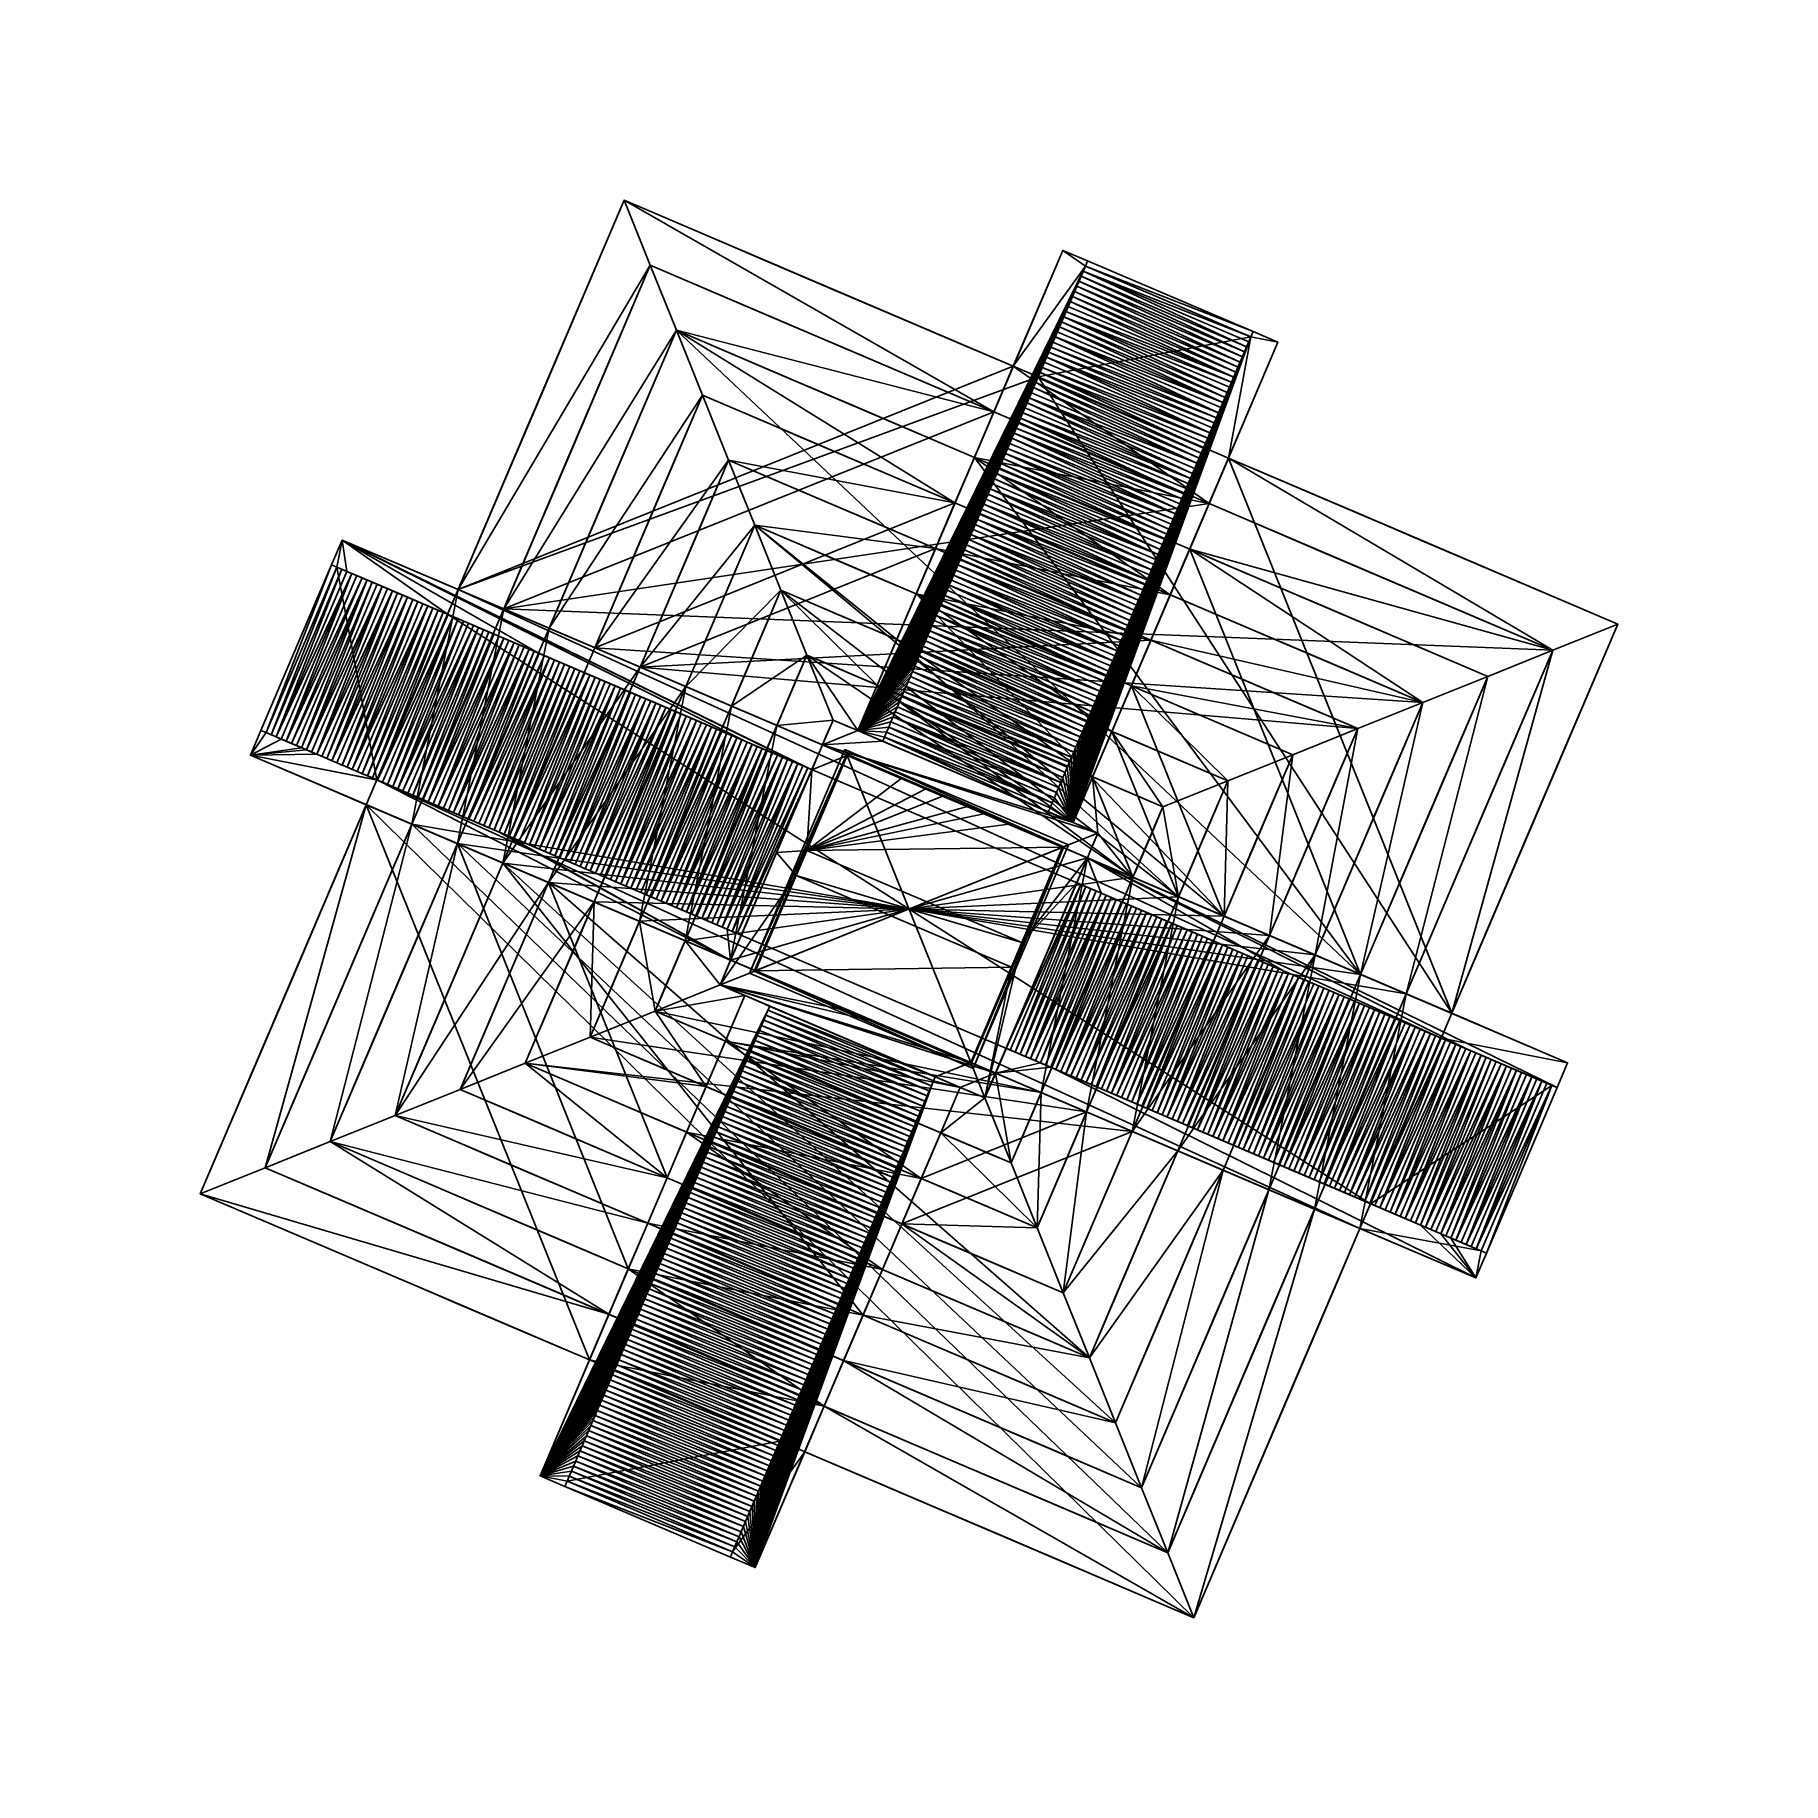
# Model space of a CAD drawing. Header units: inches. Extents: x -50 to 47.1, y -47 to 50.1.
import ezdxf

# ---------------------------------------------------------------- set-up
doc = ezdxf.new("R2010")
doc.units = ezdxf.units.IN
doc.header["$MEASUREMENT"] = 0
doc.layers.get('0').update_dxf_attribs({"true_color": 0xff5454})

# ---------------------------------------------------------------- blocks, each defined once
blk = doc.blocks.new('chichen')
at = {"color": 43, "true_color": 0xd2b48c}
for p, q in [((30.5, 74), (30.5, 45, 22.75)), ((32, 74), (30.5, 74)), ((30.5, 74), (30.5, 67)), ((32, 73.694, 0.24), (32, 74)), ((32, 74), (32, 73.694)), ((42, 74), (32, 74)), ((42, 74), (42, 73.694, 0.24)), ((43.5, 74), (42, 74)), ((42, 74), (42, 73.694)), ((43.5, 45, 22.75), (43.5, 74)), ((43.5, 67), (43.5, 74)), ((42, 73.694), (32, 73.694)), ((32, 73.694), (32, 73.694, 0.24)), ((32, 73.694, 0.24), (42, 73.694, 0.24)), ((32, 73.694, 0.24), (32, 73.388, 0.24)), ((32, 73.388, 0.48), (32, 73.694, 0.24)), ((32, 73.694), (32, 67)), ((32, 73.388, 0.24), (32, 73.388, 0.48)), ((32, 73.082, 0.72), (32, 73.388, 0.48)), ((32, 73.388, 0.48), (42, 73.388, 0.48)), ((32, 73.388, 0.48), (32, 73.082, 0.48)), ((42, 73.388, 0.24), (32, 73.388, 0.24)), ((32, 73.082, 0.48), (32, 73.082, 0.72)), ((32, 72.776, 0.96), (32, 73.082, 0.72)), ((42, 73.082, 0.48), (32, 73.082, 0.48)), ((32, 73.082, 0.72), (42, 73.082, 0.72)), ((32, 73.082, 0.72), (32, 72.776, 0.72)), ((42, 73.694), (42, 73.694, 0.24)), ((42, 73.694, 0.24), (42, 73.388, 0.48)), ((42, 73.694, 0.24), (42, 73.388, 0.24)), ((42, 73.694), (42, 67)), ((42, 73.388, 0.48), (42, 73.082, 0.48)), ((42, 73.388, 0.48), (42, 73.082, 0.72)), ((42, 73.388, 0.24), (42, 73.388, 0.48)), ((42, 73.082, 0.48), (42, 73.082, 0.72)), ((42, 73.082, 0.72), (42, 72.776, 0.96)), ((42, 73.082, 0.72), (42, 72.776, 0.72)), ((32, 72.47, 1.2), (32, 72.776, 0.96)), ((32, 72.776, 0.96), (32, 72.47, 0.96)), ((42, 72.776, 0.72), (32, 72.776, 0.72)), ((42, 72.776, 0.96), (32, 72.776, 0.96)), ((32, 72.776, 0.72), (32, 72.776, 0.96)), ((32, 72.164, 1.44), (32, 72.47, 1.2)), ((32, 72.47, 1.2), (32, 72.164, 1.2)), ((32, 72.47, 0.96), (32, 72.47, 1.2)), ((32, 72.47, 0.96), (42, 72.47, 0.96)), ((42, 72.47, 1.2), (32, 72.47, 1.2)), ((32, 72.164, 1.2), (32, 72.164, 1.44)), ((32, 71.858, 1.68), (32, 72.164, 1.44)), ((32, 72.164, 1.44), (32, 71.858, 1.44)), ((32, 72.164, 1.2), (42, 72.164, 1.2)), ((42, 72.164, 1.44), (32, 72.164, 1.44)), ((42, 71.858, 1.68), (32, 71.858, 1.68)), ((32, 71.553, 1.92), (32, 71.858, 1.68)), ((32, 71.858, 1.44), (32, 71.858, 1.68)), ((32, 71.858, 1.68), (32, 71.553, 1.68)), ((32, 71.858, 1.44), (42, 71.858, 1.44)), ((42, 72.776, 0.96), (42, 72.47, 1.2)), ((42, 72.776, 0.72), (42, 72.776, 0.96)), ((42, 72.776, 0.96), (42, 72.47, 0.96)), ((42, 72.47, 1.2), (42, 72.164, 1.44)), ((42, 72.47, 1.2), (42, 72.164, 1.2)), ((42, 72.47, 0.96), (42, 72.47, 1.2)), ((42, 72.164, 1.44), (42, 71.858, 1.68)), ((42, 72.164, 1.44), (42, 71.858, 1.44)), ((42, 72.164, 1.2), (42, 72.164, 1.44)), ((42, 71.858, 1.68), (42, 71.553, 1.68)), ((42, 71.858, 1.68), (42, 71.553, 1.92)), ((42, 71.858, 1.44), (42, 71.858, 1.68)), ((32, 71.247, 2.16), (32, 71.553, 1.92)), ((42, 71.553, 1.68), (32, 71.553, 1.68)), ((32, 71.553, 1.68), (32, 71.553, 1.92)), ((32, 71.553, 1.92), (42, 71.553, 1.92)), ((32, 71.553, 1.92), (32, 71.247, 1.92)), ((42, 71.247, 1.92), (32, 71.247, 1.92)), ((32, 71.247, 1.92), (32, 71.247, 2.16)), ((32, 71.247, 2.16), (42, 71.247, 2.16)), ((32, 70.941, 2.4), (32, 71.247, 2.16)), ((32, 71.247, 2.16), (32, 70.941, 2.16)), ((32, 70.635, 2.64), (32, 70.941, 2.4)), ((42, 70.941, 2.16), (32, 70.941, 2.16)), ((32, 70.941, 2.16), (32, 70.941, 2.4)), ((32, 70.941, 2.4), (42, 70.941, 2.4)), ((32, 70.941, 2.4), (32, 70.635, 2.4)), ((42, 71.553, 1.68), (42, 71.553, 1.92)), ((42, 71.553, 1.92), (42, 71.247, 2.16)), ((42, 71.553, 1.92), (42, 71.247, 1.92)), ((42, 71.247, 1.92), (42, 71.247, 2.16)), ((42, 71.247, 2.16), (42, 70.941, 2.4)), ((42, 71.247, 2.16), (42, 70.941, 2.16)), ((42, 70.941, 2.16), (42, 70.941, 2.4)), ((42, 70.941, 2.4), (42, 70.635, 2.64)), ((42, 70.941, 2.4), (42, 70.635, 2.4)), ((42, 70.635, 2.4), (32, 70.635, 2.4)), ((32, 70.635, 2.4), (32, 70.635, 2.64)), ((32, 70.635, 2.64), (42, 70.635, 2.64)), ((32, 70.635, 2.64), (32, 70.329, 2.64)), ((32, 70.329, 2.88), (32, 70.635, 2.64)), ((42, 70.329, 2.64), (32, 70.329, 2.64)), ((32, 70.329, 2.88), (42, 70.329, 2.88)), ((32, 70.023, 3.12), (32, 70.329, 2.88)), ((32, 70.329, 2.88), (32, 70.023, 2.88)), ((32, 70.329, 2.64), (32, 70.329, 2.88)), ((32, 69.717, 3.36), (32, 70.023, 3.12)), ((32, 70.023, 3.12), (42, 70.023, 3.12)), ((32, 70.023, 3.12), (32, 69.717, 3.12)), ((32, 70.023, 2.88), (32, 70.023, 3.12)), ((42, 70.023, 2.88), (32, 70.023, 2.88)), ((42, 70.635, 2.4), (42, 70.635, 2.64)), ((42, 70.635, 2.64), (42, 70.329, 2.64)), ((42, 70.635, 2.64), (42, 70.329, 2.88)), ((42, 70.329, 2.88), (42, 70.023, 3.12)), ((42, 70.329, 2.64), (42, 70.329, 2.88)), ((42, 70.329, 2.88), (42, 70.023, 2.88)), ((42, 70.023, 3.12), (42, 69.717, 3.12)), ((42, 70.023, 3.12), (42, 69.717, 3.36)), ((42, 70.023, 2.88), (42, 70.023, 3.12)), ((42, 69.717, 3.12), (32, 69.717, 3.12)), ((32, 69.717, 3.36), (32, 69.411, 3.36)), ((32, 69.411, 3.6), (32, 69.717, 3.36)), ((32, 69.717, 3.12), (32, 69.717, 3.36)), ((32, 69.717, 3.36), (42, 69.717, 3.36)), ((32, 69.105, 3.84), (32, 69.411, 3.6)), ((32, 69.411, 3.36), (32, 69.411, 3.6)), ((32, 69.411, 3.6), (32, 69.105, 3.6)), ((42, 69.411, 3.36), (32, 69.411, 3.36)), ((32, 69.411, 3.6), (42, 69.411, 3.6)), ((42, 69.105, 3.84), (32, 69.105, 3.84)), ((32, 69.105, 3.84), (32, 68.799, 3.84)), ((42, 69.105, 3.6), (32, 69.105, 3.6)), ((32, 69.105, 3.6), (32, 69.105, 3.84)), ((32, 68.799, 4.08), (32, 69.105, 3.84)), ((42, 69.717, 3.36), (42, 69.411, 3.6)), ((42, 69.717, 3.36), (42, 69.411, 3.36)), ((42, 69.717, 3.12), (42, 69.717, 3.36)), ((42, 69.411, 3.36), (42, 69.411, 3.6)), ((42, 69.411, 3.6), (42, 69.105, 3.6)), ((42, 69.411, 3.6), (42, 69.105, 3.84)), ((42, 69.105, 3.84), (42, 68.799, 3.84)), ((42, 69.105, 3.6), (42, 69.105, 3.84)), ((42, 69.105, 3.84), (42, 68.799, 4.08)), ((32, 68.799, 3.84), (42, 68.799, 3.84)), ((32, 68.493, 4.32), (32, 68.799, 4.08)), ((32, 68.799, 4.08), (32, 68.493, 4.08)), ((32, 68.799, 3.84), (32, 68.799, 4.08)), ((42, 68.799, 4.08), (32, 68.799, 4.08)), ((42, 68.493, 4.32), (32, 68.493, 4.32)), ((32, 68.493, 4.32), (32, 68.187, 4.32)), ((32, 68.187, 4.56), (32, 68.493, 4.32)), ((32, 68.493, 4.08), (32, 68.493, 4.32)), ((32, 68.493, 4.08), (42, 68.493, 4.08)), ((42, 68.187, 4.56), (32, 68.187, 4.56)), ((32, 68.187, 4.56), (32, 67.881, 4.56)), ((32, 68.187, 4.32), (42, 68.187, 4.32)), ((32, 68.187, 4.32), (32, 68.187, 4.56)), ((32, 67.881, 4.8), (32, 68.187, 4.56)), ((42, 68.799, 3.84), (42, 68.799, 4.08)), ((42, 68.799, 4.08), (42, 68.493, 4.08)), ((42, 68.799, 4.08), (42, 68.493, 4.32)), ((42, 68.493, 4.32), (42, 68.187, 4.32)), ((42, 68.493, 4.32), (42, 68.187, 4.56)), ((42, 68.493, 4.08), (42, 68.493, 4.32)), ((42, 68.187, 4.56), (42, 67.881, 4.56)), ((42, 68.187, 4.32), (42, 68.187, 4.56)), ((42, 68.187, 4.56), (42, 67.881, 4.8)), ((7, 67, 2.75), (7, 43.5, 2.75)), ((7, 62, 1.25), (7, 67, 1.25)), ((7, 67, 2.75), (30.5, 67, 2.75)), ((7, 67, 1.25), (7, 67)), ((12, 67, 1.25), (7, 67, 1.25)), ((7, 67, 2.75), (7, 67, 1.25)), ((7, 67), (7, 43.5)), ((30.5, 67), (7, 67)), ((12, 67, 2.25), (14.75, 67, 2.25)), ((12, 67, 1.25), (12, 67, 2.25)), ((19.75, 67, 1.25), (14.75, 67, 1.25)), ((14.75, 67, 2.25), (14.75, 67, 1.25)), ((19.75, 67, 2.25), (22.5, 67, 2.25)), ((19.75, 67, 1.25), (19.75, 67, 2.25)), ((27.5, 67, 1.25), (22.5, 67, 1.25)), ((22.5, 67, 2.25), (22.5, 67, 1.25)), ((27.5, 67, 1.25), (27.5, 67, 2.25)), ((27.5, 67, 2.25), (30.5, 67, 2.25)), ((30.5, 67, 2.25), (43.5, 67, 2.25)), ((30.5, 67, 2.25), (30.5, 67, 2.75)), ((30.5, 67, 2.75), (43.5, 67, 2.75)), ((32, 67), (30.5, 67)), ((30.5, 67), (30.5, 67, 2.25)), ((30.5, 67, 2.75), (30.5, 64.25, 2.75)), ((42, 67.881, 4.8), (32, 67.881, 4.8)), ((32, 67.881, 4.8), (32, 67.575, 4.8)), ((32, 67.881, 4.56), (42, 67.881, 4.56)), ((32, 67.575, 5.04), (32, 67.881, 4.8)), ((32, 67.881, 4.56), (32, 67.881, 4.8)), ((42, 67.575, 5.04), (32, 67.575, 5.04)), ((32, 67.575, 5.04), (32, 67.269, 5.04)), ((32, 67.575, 4.8), (42, 67.575, 4.8)), ((32, 67.575, 4.8), (32, 67.575, 5.04)), ((32, 67.269, 5.28), (32, 67.575, 5.04)), ((32, 67.269, 5.04), (42, 67.269, 5.04)), ((32, 67.269, 5.04), (32, 67.269, 5.28)), ((42, 67.269, 5.28), (32, 67.269, 5.28)), ((32, 66.964, 5.52), (32, 67.269, 5.28)), ((32, 67.269, 5.28), (32, 66.964, 5.28)), ((32, 67), (42, 67)), ((42, 67.881, 4.8), (42, 67.575, 4.8)), ((42, 67.881, 4.56), (42, 67.881, 4.8)), ((42, 67.881, 4.8), (42, 67.575, 5.04)), ((42, 67.575, 5.04), (42, 67.269, 5.04)), ((42, 67.575, 4.8), (42, 67.575, 5.04)), ((42, 67.575, 5.04), (42, 67.269, 5.28)), ((42, 67.269, 5.04), (42, 67.269, 5.28)), ((42, 67.269, 5.28), (42, 66.964, 5.52)), ((42, 67.269, 5.28), (42, 66.964, 5.28)), ((43.5, 67), (42, 67)), ((43.5, 67, 2.75), (43.5, 67, 2.25)), ((43.5, 64.25, 2.75), (43.5, 67, 2.75)), ((43.5, 67, 2.75), (67, 67, 2.75)), ((43.5, 67), (67, 67)), ((43.5, 67, 2.25), (43.5, 67)), ((43.5, 67, 2.25), (46.5, 67, 2.25)), ((51.5, 67, 1.25), (46.5, 67, 1.25)), ((46.5, 67, 2.25), (46.5, 67, 1.25)), ((51.5, 67, 1.25), (51.5, 67, 2.25)), ((51.5, 67, 2.25), (54.25, 67, 2.25)), ((59.25, 67, 1.25), (54.25, 67, 1.25)), ((54.25, 67, 2.25), (54.25, 67, 1.25)), ((59.25, 67, 1.25), (59.25, 67, 2.25)), ((59.25, 67, 2.25), (62, 67, 2.25)), ((62, 67, 2.25), (62, 67, 1.25)), ((67, 67, 1.25), (62, 67, 1.25)), ((67, 67, 1.25), (67, 62, 1.25)), ((67, 67, 2.75), (67, 67, 1.25)), ((67, 67, 1.25), (67, 67)), ((67, 43.5, 2.75), (67, 67, 2.75)), ((67, 43.5), (67, 67)), ((42, 66.964, 5.52), (32, 66.964, 5.52)), ((32, 66.964, 5.52), (32, 66.658, 5.52)), ((32, 66.658, 5.76), (32, 66.964, 5.52)), ((32, 66.964, 5.28), (42, 66.964, 5.28)), ((32, 66.964, 5.28), (32, 66.964, 5.52)), ((42, 66.658, 5.76), (32, 66.658, 5.76)), ((32, 66.658, 5.76), (32, 66.352, 5.76)), ((32, 66.658, 5.52), (42, 66.658, 5.52)), ((32, 66.658, 5.52), (32, 66.658, 5.76)), ((32, 66.352, 6), (32, 66.658, 5.76)), ((42, 66.352, 6), (32, 66.352, 6)), ((32, 66.352, 6), (32, 66.046, 6)), ((32, 66.352, 5.76), (42, 66.352, 5.76)), ((32, 66.352, 5.76), (32, 66.352, 6)), ((32, 66.046, 6.24), (32, 66.352, 6)), ((42, 66.046, 6.24), (32, 66.046, 6.24)), ((32, 66.046, 6.24), (32, 65.74, 6.24)), ((32, 66.046, 6), (42, 66.046, 6)), ((32, 66.046, 6), (32, 66.046, 6.24)), ((32, 65.74, 6.48), (32, 66.046, 6.24)), ((42, 66.964, 5.52), (42, 66.658, 5.52)), ((42, 66.964, 5.52), (42, 66.658, 5.76)), ((42, 66.964, 5.28), (42, 66.964, 5.52)), ((42, 66.658, 5.76), (42, 66.352, 5.76)), ((42, 66.658, 5.52), (42, 66.658, 5.76)), ((42, 66.658, 5.76), (42, 66.352, 6)), ((42, 66.352, 6), (42, 66.046, 6)), ((42, 66.352, 6), (42, 66.046, 6.24)), ((42, 66.352, 5.76), (42, 66.352, 6)), ((42, 66.046, 6.24), (42, 65.74, 6.24)), ((42, 66.046, 6), (42, 66.046, 6.24)), ((42, 66.046, 6.24), (42, 65.74, 6.48)), ((32, 65.74, 6.24), (42, 65.74, 6.24)), ((32, 65.434, 6.72), (32, 65.74, 6.48)), ((32, 65.74, 6.24), (32, 65.74, 6.48)), ((42, 65.74, 6.48), (32, 65.74, 6.48)), ((32, 65.74, 6.48), (32, 65.434, 6.48)), ((42, 65.434, 6.72), (32, 65.434, 6.72)), ((32, 65.434, 6.72), (32, 65.128, 6.72)), ((32, 65.128, 6.96), (32, 65.434, 6.72)), ((32, 65.434, 6.48), (42, 65.434, 6.48)), ((32, 65.434, 6.48), (32, 65.434, 6.72)), ((32, 65.128, 6.96), (42, 65.128, 6.96)), ((32, 65.128, 6.96), (32, 64.822, 6.96)), ((42, 65.128, 6.72), (32, 65.128, 6.72)), ((32, 64.822, 7.2), (32, 65.128, 6.96)), ((32, 65.128, 6.72), (32, 65.128, 6.96)), ((42, 65.74, 6.48), (42, 65.434, 6.72)), ((42, 65.74, 6.48), (42, 65.434, 6.48)), ((42, 65.74, 6.24), (42, 65.74, 6.48)), ((42, 65.434, 6.72), (42, 65.128, 6.72)), ((42, 65.434, 6.72), (42, 65.128, 6.96)), ((42, 65.434, 6.48), (42, 65.434, 6.72)), ((42, 65.128, 6.96), (42, 64.822, 6.96)), ((42, 65.128, 6.72), (42, 65.128, 6.96)), ((42, 65.128, 6.96), (42, 64.822, 7.2)), ((9.75, 64.25, 2.75), (30.5, 64.25, 2.75)), ((9.75, 64.25, 5.25), (9.75, 64.25, 3.75)), ((9.75, 64.25, 5.25), (30.5, 64.25, 5.25)), ((9.75, 64.25, 3.75), (9.75, 64.25, 2.75)), ((9.75, 64.25, 3.75), (14.25, 64.25, 3.75)), ((9.75, 43.5, 2.75), (9.75, 64.25, 2.75)), ((9.75, 59.75, 3.75), (9.75, 64.25, 3.75)), ((9.75, 43.5, 5.25), (9.75, 64.25, 5.25)), ((14.25, 64.25, 4.75), (14.25, 64.25, 3.75)), ((16.75, 64.25, 4.75), (14.25, 64.25, 4.75)), ((16.75, 64.25, 4.75), (16.75, 64.25, 3.75)), ((16.75, 64.25, 3.75), (21.25, 64.25, 3.75)), ((21.25, 64.25, 4.75), (21.25, 64.25, 3.75)), ((23.75, 64.25, 4.75), (21.25, 64.25, 4.75)), ((23.75, 64.25, 4.75), (23.75, 64.25, 3.75)), ((23.75, 64.25, 3.75), (28.25, 64.25, 3.75)), ((28.25, 64.25, 4.75), (28.25, 64.25, 3.75)), ((30.5, 64.25, 4.75), (28.25, 64.25, 4.75)), ((43.5, 64.25, 4.75), (30.5, 64.25, 4.75)), ((30.5, 64.25, 4.75), (30.5, 64.25, 5.25)), ((30.5, 64.25, 5.25), (43.5, 64.25, 5.25)), ((30.5, 64.25, 2.75), (43.5, 64.25, 2.75)), ((30.5, 64.25, 2.75), (30.5, 64.25, 4.75)), ((30.5, 64.25, 5.25), (30.5, 61.5, 5.25)), ((32, 64.822, 7.2), (42, 64.822, 7.2)), ((32, 64.822, 7.2), (32, 64.516, 7.2)), ((42, 64.822, 6.96), (32, 64.822, 6.96)), ((32, 64.822, 6.96), (32, 64.822, 7.2)), ((32, 64.516, 7.44), (32, 64.822, 7.2)), ((32, 64.516, 7.44), (42, 64.516, 7.44)), ((32, 64.516, 7.44), (32, 64.21, 7.44)), ((42, 64.516, 7.2), (32, 64.516, 7.2)), ((32, 64.21, 7.68), (32, 64.516, 7.44)), ((32, 64.516, 7.2), (32, 64.516, 7.44)), ((32, 64.21, 7.68), (42, 64.21, 7.68)), ((32, 64.21, 7.68), (32, 63.904, 7.68)), ((42, 64.21, 7.44), (32, 64.21, 7.44)), ((32, 63.904, 7.92), (32, 64.21, 7.68)), ((32, 64.21, 7.44), (32, 64.21, 7.68)), ((42, 64.822, 7.2), (42, 64.516, 7.2)), ((42, 64.822, 6.96), (42, 64.822, 7.2)), ((42, 64.822, 7.2), (42, 64.516, 7.44)), ((42, 64.516, 7.44), (42, 64.21, 7.44)), ((42, 64.516, 7.44), (42, 64.21, 7.68)), ((42, 64.516, 7.2), (42, 64.516, 7.44)), ((42, 64.21, 7.68), (42, 63.904, 7.68)), ((42, 64.21, 7.68), (42, 63.904, 7.92)), ((42, 64.21, 7.44), (42, 64.21, 7.68)), ((43.5, 64.25, 5.25), (43.5, 64.25, 4.75)), ((43.5, 64.25, 4.75), (43.5, 64.25, 2.75)), ((45.75, 64.25, 4.75), (43.5, 64.25, 4.75)), ((43.5, 64.25, 2.75), (64.25, 64.25, 2.75)), ((43.5, 61.5, 5.25), (43.5, 64.25, 5.25)), ((43.5, 64.25, 5.25), (64.25, 64.25, 5.25)), ((45.75, 64.25, 4.75), (45.75, 64.25, 3.75)), ((45.75, 64.25, 3.75), (50.25, 64.25, 3.75)), ((50.25, 64.25, 4.75), (50.25, 64.25, 3.75)), ((52.75, 64.25, 4.75), (50.25, 64.25, 4.75)), ((52.75, 64.25, 4.75), (52.75, 64.25, 3.75)), ((52.75, 64.25, 3.75), (57.25, 64.25, 3.75)), ((57.25, 64.25, 4.75), (57.25, 64.25, 3.75)), ((59.75, 64.25, 4.75), (57.25, 64.25, 4.75)), ((59.75, 64.25, 4.75), (59.75, 64.25, 3.75)), ((59.75, 64.25, 3.75), (64.25, 64.25, 3.75)), ((64.25, 43.5, 5.25), (64.25, 64.25, 5.25)), ((64.25, 64.25, 5.25), (64.25, 64.25, 3.75)), ((64.25, 64.25, 3.75), (64.25, 59.75, 3.75)), ((64.25, 64.25, 3.75), (64.25, 64.25, 2.75)), ((64.25, 43.5, 2.75), (64.25, 64.25, 2.75)), ((42, 63.904, 7.68), (32, 63.904, 7.68)), ((32, 63.904, 7.92), (32, 63.598, 7.92)), ((32, 63.598, 8.16), (32, 63.904, 7.92)), ((32, 63.904, 7.68), (32, 63.904, 7.92)), ((32, 63.904, 7.92), (42, 63.904, 7.92)), ((32, 63.598, 7.92), (32, 63.598, 8.16)), ((32, 63.292, 8.4), (32, 63.598, 8.16)), ((32, 63.598, 8.16), (42, 63.598, 8.16)), ((32, 63.598, 8.16), (32, 63.292, 8.16)), ((42, 63.598, 7.92), (32, 63.598, 7.92)), ((42, 63.292, 8.16), (32, 63.292, 8.16)), ((32, 63.292, 8.16), (32, 63.292, 8.4)), ((32, 63.292, 8.4), (42, 63.292, 8.4)), ((32, 63.292, 8.4), (32, 62.986, 8.4)), ((32, 62.986, 8.64), (32, 63.292, 8.4)), ((42, 63.904, 7.92), (42, 63.598, 8.16)), ((42, 63.904, 7.68), (42, 63.904, 7.92)), ((42, 63.904, 7.92), (42, 63.598, 7.92)), ((42, 63.598, 8.16), (42, 63.292, 8.16)), ((42, 63.598, 8.16), (42, 63.292, 8.4)), ((42, 63.598, 7.92), (42, 63.598, 8.16)), ((42, 63.292, 8.16), (42, 63.292, 8.4)), ((42, 63.292, 8.4), (42, 62.986, 8.64)), ((42, 63.292, 8.4), (42, 62.986, 8.4)), ((42, 62.986, 8.64), (32, 62.986, 8.64)), ((32, 62.68, 8.88), (32, 62.986, 8.64)), ((32, 62.986, 8.64), (32, 62.68, 8.64)), ((42, 62.986, 8.4), (32, 62.986, 8.4)), ((32, 62.986, 8.4), (32, 62.986, 8.64)), ((42, 62.68, 8.88), (32, 62.68, 8.88)), ((42, 62.68, 8.64), (32, 62.68, 8.64)), ((32, 62.68, 8.64), (32, 62.68, 8.88)), ((32, 62.375, 9.12), (32, 62.68, 8.88)), ((32, 62.68, 8.88), (32, 62.375, 8.88)), ((32, 62.375, 8.88), (42, 62.375, 8.88)), ((32, 62.069, 9.36), (32, 62.375, 9.12)), ((32, 62.375, 8.88), (32, 62.375, 9.12)), ((42, 62.375, 9.12), (32, 62.375, 9.12)), ((32, 62.375, 9.12), (32, 62.069, 9.12)), ((42, 62.986, 8.64), (42, 62.68, 8.64)), ((42, 62.986, 8.64), (42, 62.68, 8.88)), ((42, 62.986, 8.4), (42, 62.986, 8.64)), ((42, 62.68, 8.64), (42, 62.68, 8.88)), ((42, 62.68, 8.88), (42, 62.375, 9.12)), ((42, 62.68, 8.88), (42, 62.375, 8.88)), ((42, 62.375, 9.12), (42, 62.069, 9.36)), ((42, 62.375, 9.12), (42, 62.069, 9.12)), ((42, 62.375, 8.88), (42, 62.375, 9.12)), ((7, 62, 1.25), (7, 62, 2.25)), ((7, 62, 2.25), (7, 59.25, 2.25)), ((12.5, 61.5, 6.25), (12.5, 57.5, 6.25)), ((12.5, 61.5, 6.25), (12.5, 61.5, 5.25)), ((16.5, 61.5, 6.25), (12.5, 61.5, 6.25)), ((12.5, 61.5, 7.75), (12.5, 61.5, 6.25)), ((12.5, 61.5, 7.75), (30.5, 61.5, 7.75)), ((12.5, 61.5, 5.25), (30.5, 61.5, 5.25)), ((12.5, 43.5, 5.25), (12.5, 61.5, 5.25)), ((12.5, 43.5, 7.75), (12.5, 61.5, 7.75)), ((16.5, 61.5, 7.25), (16.5, 61.5, 6.25)), ((16.5, 61.5, 7.25), (18.75, 61.5, 7.25)), ((22.75, 61.5, 6.25), (18.75, 61.5, 6.25)), ((18.75, 61.5, 7.25), (18.75, 61.5, 6.25)), ((22.75, 61.5, 7.25), (25, 61.5, 7.25)), ((22.75, 61.5, 7.25), (22.75, 61.5, 6.25)), ((29, 61.5, 6.25), (25, 61.5, 6.25)), ((25, 61.5, 7.25), (25, 61.5, 6.25)), ((29, 61.5, 7.25), (30.5, 61.5, 7.25)), ((29, 61.5, 7.25), (29, 61.5, 6.25)), ((30.5, 61.5, 7.25), (43.5, 61.5, 7.25)), ((30.5, 61.5, 7.25), (30.5, 61.5, 7.75)), ((30.5, 61.5, 7.75), (43.5, 61.5, 7.75)), ((30.5, 61.5, 5.25), (43.5, 61.5, 5.25)), ((30.5, 61.5, 5.25), (30.5, 61.5, 7.25)), ((30.5, 61.5, 7.75), (30.5, 58.75, 7.75)), ((32, 61.763, 9.6), (32, 62.069, 9.36)), ((32, 62.069, 9.12), (42, 62.069, 9.12)), ((32, 62.069, 9.12), (32, 62.069, 9.36)), ((42, 62.069, 9.36), (32, 62.069, 9.36)), ((32, 62.069, 9.36), (32, 61.763, 9.36)), ((32, 61.763, 9.6), (32, 61.457, 9.6)), ((32, 61.457, 9.84), (32, 61.763, 9.6)), ((42, 61.763, 9.6), (32, 61.763, 9.6)), ((32, 61.763, 9.36), (32, 61.763, 9.6)), ((32, 61.763, 9.36), (42, 61.763, 9.36)), ((42, 61.457, 9.6), (32, 61.457, 9.6)), ((32, 61.151, 10.08), (32, 61.457, 9.84)), ((32, 61.457, 9.6), (32, 61.457, 9.84)), ((32, 61.457, 9.84), (42, 61.457, 9.84)), ((32, 61.457, 9.84), (32, 61.151, 9.84)), ((42, 62.069, 9.36), (42, 61.763, 9.36)), ((42, 62.069, 9.36), (42, 61.763, 9.6)), ((42, 62.069, 9.12), (42, 62.069, 9.36)), ((42, 61.763, 9.36), (42, 61.763, 9.6)), ((42, 61.763, 9.6), (42, 61.457, 9.84)), ((42, 61.763, 9.6), (42, 61.457, 9.6)), ((42, 61.457, 9.84), (42, 61.151, 10.08)), ((42, 61.457, 9.6), (42, 61.457, 9.84)), ((42, 61.457, 9.84), (42, 61.151, 9.84)), ((43.5, 61.5, 7.75), (43.5, 61.5, 7.25)), ((43.5, 61.5, 7.25), (43.5, 61.5, 5.25)), ((43.5, 61.5, 5.25), (61.5, 61.5, 5.25)), ((43.5, 58.75, 7.75), (43.5, 61.5, 7.75)), ((43.5, 61.5, 7.75), (61.5, 61.5, 7.75)), ((43.5, 61.5, 7.25), (45, 61.5, 7.25)), ((49, 61.5, 6.25), (45, 61.5, 6.25)), ((45, 61.5, 7.25), (45, 61.5, 6.25)), ((49, 61.5, 7.25), (51.25, 61.5, 7.25)), ((49, 61.5, 7.25), (49, 61.5, 6.25)), ((55.25, 61.5, 6.25), (51.25, 61.5, 6.25)), ((51.25, 61.5, 7.25), (51.25, 61.5, 6.25)), ((55.25, 61.5, 7.25), (57.5, 61.5, 7.25)), ((55.25, 61.5, 7.25), (55.25, 61.5, 6.25)), ((61.5, 61.5, 6.25), (57.5, 61.5, 6.25)), ((57.5, 61.5, 7.25), (57.5, 61.5, 6.25)), ((61.5, 43.5, 5.25), (61.5, 61.5, 5.25)), ((61.5, 61.5, 6.25), (61.5, 57.5, 6.25)), ((61.5, 61.5, 6.25), (61.5, 61.5, 5.25)), ((61.5, 61.5, 7.75), (61.5, 61.5, 6.25)), ((61.5, 43.5, 7.75), (61.5, 61.5, 7.75)), ((67, 59.25, 2.25), (67, 62, 2.25)), ((67, 62, 2.25), (67, 62, 1.25)), ((42, 61.151, 9.84), (32, 61.151, 9.84)), ((32, 61.151, 10.08), (42, 61.151, 10.08)), ((32, 60.845, 10.32), (32, 61.151, 10.08)), ((32, 61.151, 9.84), (32, 61.151, 10.08)), ((32, 61.151, 10.08), (32, 60.845, 10.08)), ((42, 60.845, 10.08), (32, 60.845, 10.08)), ((32, 60.539, 10.56), (32, 60.845, 10.32)), ((32, 60.845, 10.08), (32, 60.845, 10.32)), ((32, 60.845, 10.32), (42, 60.845, 10.32)), ((32, 60.845, 10.32), (32, 60.539, 10.32)), ((32, 60.233, 10.8), (32, 60.539, 10.56)), ((32, 60.539, 10.32), (32, 60.539, 10.56)), ((42, 60.539, 10.32), (32, 60.539, 10.32)), ((32, 60.539, 10.56), (42, 60.539, 10.56)), ((32, 60.539, 10.56), (32, 60.233, 10.56)), ((32, 60.233, 10.8), (42, 60.233, 10.8)), ((32, 59.927, 11.04), (32, 60.233, 10.8)), ((32, 60.233, 10.8), (32, 59.927, 10.8)), ((32, 60.233, 10.56), (32, 60.233, 10.8)), ((42, 60.233, 10.56), (32, 60.233, 10.56)), ((42, 61.151, 9.84), (42, 61.151, 10.08)), ((42, 61.151, 10.08), (42, 60.845, 10.32)), ((42, 61.151, 10.08), (42, 60.845, 10.08)), ((42, 60.845, 10.08), (42, 60.845, 10.32)), ((42, 60.845, 10.32), (42, 60.539, 10.56)), ((42, 60.845, 10.32), (42, 60.539, 10.32)), ((42, 60.539, 10.56), (42, 60.233, 10.8)), ((42, 60.539, 10.32), (42, 60.539, 10.56)), ((42, 60.539, 10.56), (42, 60.233, 10.56)), ((42, 60.233, 10.8), (42, 59.927, 11.04)), ((42, 60.233, 10.56), (42, 60.233, 10.8)), ((42, 60.233, 10.8), (42, 59.927, 10.8)), ((7, 59.25, 2.25), (7, 59.25, 1.25)), ((7, 54.25, 1.25), (7, 59.25, 1.25)), ((9.75, 59.75, 4.75), (9.75, 59.75, 3.75)), ((9.75, 59.75, 4.75), (9.75, 57.25, 4.75)), ((32, 59.621, 11.28), (32, 59.927, 11.04)), ((32, 59.927, 11.04), (32, 59.621, 11.04)), ((32, 59.927, 10.8), (32, 59.927, 11.04)), ((42, 59.927, 10.8), (32, 59.927, 10.8)), ((42, 59.927, 11.04), (32, 59.927, 11.04)), ((32, 59.621, 11.28), (32, 59.315, 11.28)), ((32, 59.621, 11.04), (42, 59.621, 11.04)), ((32, 59.315, 11.52), (32, 59.621, 11.28)), ((32, 59.621, 11.04), (32, 59.621, 11.28)), ((42, 59.621, 11.28), (32, 59.621, 11.28)), ((32, 59.009, 11.76), (32, 59.315, 11.52)), ((42, 59.315, 11.52), (32, 59.315, 11.52)), ((32, 59.315, 11.52), (32, 59.009, 11.52)), ((32, 59.315, 11.28), (42, 59.315, 11.28)), ((32, 59.315, 11.28), (32, 59.315, 11.52)), ((42, 59.927, 11.04), (42, 59.621, 11.04)), ((42, 59.927, 11.04), (42, 59.621, 11.28)), ((42, 59.927, 10.8), (42, 59.927, 11.04)), ((42, 59.621, 11.04), (42, 59.621, 11.28)), ((42, 59.621, 11.28), (42, 59.315, 11.52)), ((42, 59.621, 11.28), (42, 59.315, 11.28)), ((42, 59.315, 11.52), (42, 59.009, 11.76)), ((42, 59.315, 11.52), (42, 59.009, 11.52)), ((42, 59.315, 11.28), (42, 59.315, 11.52)), ((64.25, 59.75, 4.75), (64.25, 59.75, 3.75)), ((64.25, 57.25, 4.75), (64.25, 59.75, 4.75)), ((67, 59.25, 1.25), (67, 54.25, 1.25)), ((67, 59.25, 1.25), (67, 59.25, 2.25)), ((15.25, 58.75, 7.75), (15.25, 43.5, 7.75)), ((15.25, 58.75, 7.75), (30.5, 58.75, 7.75)), ((15.25, 58.75, 10.25), (30.5, 58.75, 10.25)), ((15.25, 55.25, 8.75), (15.25, 58.75, 8.75)), ((15.25, 58.75, 10.25), (15.25, 58.75, 8.75)), ((15.25, 58.75, 8.75), (15.25, 58.75, 7.75)), ((15.25, 58.75, 10.25), (15.25, 43.5, 10.25)), ((18.75, 58.75, 8.75), (15.25, 58.75, 8.75)), ((18.75, 58.75, 9.75), (20.75, 58.75, 9.75)), ((18.75, 58.75, 9.75), (18.75, 58.75, 8.75)), ((20.75, 58.75, 9.75), (20.75, 58.75, 8.75)), ((24.25, 58.75, 8.75), (20.75, 58.75, 8.75)), ((24.25, 58.75, 9.75), (26.25, 58.75, 9.75)), ((24.25, 58.75, 9.75), (24.25, 58.75, 8.75)), ((29.75, 58.75, 8.75), (26.25, 58.75, 8.75)), ((26.25, 58.75, 9.75), (26.25, 58.75, 8.75)), ((29.75, 58.75, 9.75), (29.75, 58.75, 8.75)), ((30.5, 58.75, 9.75), (29.75, 58.75, 9.75)), ((30.5, 58.75, 7.75), (43.5, 58.75, 7.75)), ((30.5, 58.75, 10.25), (43.5, 58.75, 10.25)), ((30.5, 58.75, 10.25), (30.5, 56, 10.25)), ((43.5, 58.75, 9.75), (30.5, 58.75, 9.75)), ((30.5, 58.75, 9.75), (30.5, 58.75, 10.25)), ((30.5, 58.75, 7.75), (30.5, 58.75, 9.75)), ((32, 59.009, 11.52), (42, 59.009, 11.52)), ((32, 59.009, 11.52), (32, 59.009, 11.76)), ((42, 59.009, 11.76), (32, 59.009, 11.76)), ((32, 58.703, 12), (32, 59.009, 11.76)), ((32, 59.009, 11.76), (32, 58.703, 11.76)), ((32, 58.703, 12), (32, 58.397, 12)), ((32, 58.397, 12.24), (32, 58.703, 12)), ((32, 58.703, 11.76), (42, 58.703, 11.76)), ((32, 58.703, 11.76), (32, 58.703, 12)), ((42, 58.703, 12), (32, 58.703, 12)), ((32, 58.397, 12), (32, 58.397, 12.24)), ((32, 58.091, 12.48), (32, 58.397, 12.24)), ((32, 58.397, 12), (42, 58.397, 12)), ((42, 58.397, 12.24), (32, 58.397, 12.24)), ((32, 58.397, 12.24), (32, 58.091, 12.24)), ((42, 59.009, 11.52), (42, 59.009, 11.76)), ((42, 59.009, 11.76), (42, 58.703, 12)), ((42, 59.009, 11.76), (42, 58.703, 11.76)), ((42, 58.703, 12), (42, 58.397, 12.24)), ((42, 58.703, 11.76), (42, 58.703, 12)), ((42, 58.703, 12), (42, 58.397, 12)), ((42, 58.397, 12.24), (42, 58.091, 12.48)), ((42, 58.397, 12), (42, 58.397, 12.24)), ((42, 58.397, 12.24), (42, 58.091, 12.24)), ((43.5, 58.75, 7.75), (58.75, 58.75, 7.75)), ((44.25, 58.75, 9.75), (43.5, 58.75, 9.75)), ((43.5, 58.75, 9.75), (43.5, 58.75, 7.75)), ((43.5, 58.75, 10.25), (58.75, 58.75, 10.25)), ((43.5, 58.75, 10.25), (43.5, 58.75, 9.75)), ((43.5, 56, 10.25), (43.5, 58.75, 10.25)), ((44.25, 58.75, 9.75), (44.25, 58.75, 8.75)), ((47.75, 58.75, 8.75), (44.25, 58.75, 8.75)), ((47.75, 58.75, 9.75), (49.75, 58.75, 9.75)), ((47.75, 58.75, 9.75), (47.75, 58.75, 8.75)), ((49.75, 58.75, 9.75), (49.75, 58.75, 8.75)), ((53.25, 58.75, 8.75), (49.75, 58.75, 8.75)), ((53.25, 58.75, 9.75), (55.25, 58.75, 9.75)), ((53.25, 58.75, 9.75), (53.25, 58.75, 8.75)), ((55.25, 58.75, 9.75), (55.25, 58.75, 8.75)), ((58.75, 58.75, 8.75), (55.25, 58.75, 8.75)), ((58.75, 58.75, 7.75), (58.75, 43.5, 7.75)), ((58.75, 55.25, 8.75), (58.75, 58.75, 8.75)), ((58.75, 58.75, 8.75), (58.75, 58.75, 7.75)), ((58.75, 58.75, 10.25), (58.75, 58.75, 8.75)), ((58.75, 58.75, 10.25), (58.75, 43.5, 10.25)), ((12.5, 55.25, 7.25), (12.5, 57.5, 7.25)), ((12.5, 57.5, 7.25), (12.5, 57.5, 6.25)), ((32, 58.091, 12.48), (32, 57.785, 12.48)), ((32, 57.785, 12.72), (32, 58.091, 12.48)), ((42, 58.091, 12.48), (32, 58.091, 12.48)), ((32, 58.091, 12.24), (42, 58.091, 12.24)), ((32, 58.091, 12.24), (32, 58.091, 12.48)), ((32, 57.785, 12.72), (32, 57.48, 12.72)), ((32, 57.48, 12.96), (32, 57.785, 12.72)), ((32, 57.785, 12.48), (32, 57.785, 12.72)), ((42, 57.785, 12.72), (32, 57.785, 12.72)), ((32, 57.785, 12.48), (42, 57.785, 12.48)), ((32, 57.48, 12.72), (32, 57.48, 12.96)), ((32, 57.174, 13.2), (32, 57.48, 12.96)), ((42, 57.48, 12.72), (32, 57.48, 12.72)), ((42, 57.48, 12.96), (32, 57.48, 12.96)), ((32, 57.48, 12.96), (32, 57.174, 12.96)), ((42, 58.091, 12.48), (42, 57.785, 12.48)), ((42, 58.091, 12.48), (42, 57.785, 12.72)), ((42, 58.091, 12.24), (42, 58.091, 12.48)), ((42, 57.785, 12.72), (42, 57.48, 12.72)), ((42, 57.785, 12.72), (42, 57.48, 12.96)), ((42, 57.785, 12.48), (42, 57.785, 12.72)), ((42, 57.48, 12.96), (42, 57.174, 12.96)), ((42, 57.48, 12.96), (42, 57.174, 13.2)), ((42, 57.48, 12.72), (42, 57.48, 12.96)), ((61.5, 55.25, 7.25), (61.5, 57.5, 7.25)), ((61.5, 57.5, 7.25), (61.5, 57.5, 6.25)), ((9.75, 57.25, 4.75), (9.75, 57.25, 3.75)), ((9.75, 52.75, 3.75), (9.75, 57.25, 3.75)), ((32, 56.868, 13.44), (32, 57.174, 13.2)), ((32, 57.174, 13.2), (32, 56.868, 13.2)), ((42, 57.174, 12.96), (32, 57.174, 12.96)), ((32, 57.174, 12.96), (32, 57.174, 13.2)), ((42, 57.174, 13.2), (32, 57.174, 13.2)), ((42, 56.868, 13.44), (32, 56.868, 13.44)), ((32, 56.868, 13.44), (32, 56.562, 13.44)), ((32, 56.868, 13.2), (32, 56.868, 13.44)), ((32, 56.562, 13.68), (32, 56.868, 13.44)), ((42, 56.868, 13.2), (32, 56.868, 13.2)), ((42, 56.562, 13.68), (32, 56.562, 13.68)), ((32, 56.562, 13.68), (32, 56.256, 13.68)), ((42, 56.562, 13.44), (32, 56.562, 13.44)), ((32, 56.256, 13.92), (32, 56.562, 13.68)), ((32, 56.562, 13.44), (32, 56.562, 13.68)), ((42, 57.174, 12.96), (42, 57.174, 13.2)), ((42, 57.174, 13.2), (42, 56.868, 13.44)), ((42, 57.174, 13.2), (42, 56.868, 13.2)), ((42, 56.868, 13.44), (42, 56.562, 13.44)), ((42, 56.868, 13.44), (42, 56.562, 13.68)), ((42, 56.868, 13.2), (42, 56.868, 13.44)), ((42, 56.562, 13.68), (42, 56.256, 13.68)), ((42, 56.562, 13.68), (42, 56.256, 13.92)), ((42, 56.562, 13.44), (42, 56.562, 13.68)), ((64.25, 57.25, 4.75), (64.25, 57.25, 3.75)), ((64.25, 57.25, 3.75), (64.25, 52.75, 3.75)), ((18, 56, 10.25), (30.5, 56, 10.25)), ((18, 56, 12.75), (30.5, 56, 12.75)), ((21, 56, 11.25), (18, 56, 11.25)), ((18, 56, 12.75), (18, 56, 11.25)), ((18, 56, 11.25), (18, 53, 11.25)), ((18, 56, 11.25), (18, 56, 10.25)), ((18, 43.5, 10.25), (18, 56, 10.25)), ((18, 43.5, 12.75), (18, 56, 12.75)), ((21, 56, 12.25), (21, 56, 11.25)), ((21, 56, 12.25), (22.75, 56, 12.25)), ((25.75, 56, 11.25), (22.75, 56, 11.25)), ((22.75, 56, 12.25), (22.75, 56, 11.25)), ((25.75, 56, 12.25), (27.5, 56, 12.25)), ((25.75, 56, 12.25), (25.75, 56, 11.25)), ((27.5, 56, 12.25), (27.5, 56, 11.25)), ((30.5, 56, 11.25), (27.5, 56, 11.25)), ((30.5, 56, 12.25), (43.5, 56, 12.25)), ((30.5, 56, 12.25), (30.5, 56, 12.75)), ((30.5, 56, 12.75), (43.5, 56, 12.75)), ((30.5, 56, 12.25), (30.5, 56, 11.25)), ((30.5, 56, 10.25), (43.5, 56, 10.25)), ((30.5, 56, 10.25), (30.5, 56, 11.25)), ((30.5, 56, 12.75), (30.5, 53.25, 12.75)), ((42, 56.256, 13.68), (32, 56.256, 13.68)), ((42, 56.256, 13.92), (32, 56.256, 13.92)), ((32, 55.95, 14.16), (32, 56.256, 13.92)), ((32, 56.256, 13.68), (32, 56.256, 13.92)), ((32, 56.256, 13.92), (32, 55.95, 13.92)), ((32, 55.95, 14.16), (32, 55.644, 14.16)), ((32, 55.644, 14.4), (32, 55.95, 14.16)), ((42, 55.95, 13.92), (32, 55.95, 13.92)), ((32, 55.95, 14.16), (42, 55.95, 14.16)), ((32, 55.95, 13.92), (32, 55.95, 14.16)), ((32, 55.644, 14.16), (32, 55.644, 14.4)), ((32, 55.644, 14.4), (32, 55.338, 14.4)), ((32, 55.338, 14.64), (32, 55.644, 14.4)), ((32, 55.644, 14.16), (42, 55.644, 14.16)), ((32, 55.644, 14.4), (42, 55.644, 14.4)), ((42, 56.256, 13.68), (42, 56.256, 13.92)), ((42, 56.256, 13.92), (42, 55.95, 14.16)), ((42, 56.256, 13.92), (42, 55.95, 13.92)), ((42, 55.95, 14.16), (42, 55.644, 14.4)), ((42, 55.95, 13.92), (42, 55.95, 14.16)), ((42, 55.95, 14.16), (42, 55.644, 14.16)), ((42, 55.644, 14.4), (42, 55.338, 14.4)), ((42, 55.644, 14.4), (42, 55.338, 14.64)), ((42, 55.644, 14.16), (42, 55.644, 14.4)), ((43.5, 56, 12.75), (43.5, 56, 12.25)), ((46.5, 56, 11.25), (43.5, 56, 11.25)), ((43.5, 56, 12.25), (43.5, 56, 11.25)), ((43.5, 56, 11.25), (43.5, 56, 10.25)), ((43.5, 56, 10.25), (56, 56, 10.25)), ((43.5, 53.25, 12.75), (43.5, 56, 12.75)), ((43.5, 56, 12.75), (56, 56, 12.75)), ((46.5, 56, 12.25), (46.5, 56, 11.25)), ((46.5, 56, 12.25), (48.25, 56, 12.25)), ((48.25, 56, 12.25), (48.25, 56, 11.25)), ((51.25, 56, 11.25), (48.25, 56, 11.25)), ((51.25, 56, 12.25), (51.25, 56, 11.25)), ((51.25, 56, 12.25), (53, 56, 12.25)), ((53, 56, 12.25), (53, 56, 11.25)), ((56, 56, 11.25), (53, 56, 11.25)), ((56, 56, 11.25), (56, 53, 11.25)), ((56, 56, 12.75), (56, 56, 11.25)), ((56, 56, 11.25), (56, 56, 10.25)), ((56, 43.5, 12.75), (56, 56, 12.75)), ((56, 43.5, 10.25), (56, 56, 10.25)), ((12.5, 55.25, 6.25), (12.5, 51.25, 6.25)), ((12.5, 55.25, 7.25), (12.5, 55.25, 6.25)), ((15.25, 55.25, 9.75), (15.25, 55.25, 8.75)), ((15.25, 55.25, 9.75), (15.25, 53.25, 9.75)), ((32, 55.338, 14.64), (42, 55.338, 14.64)), ((32, 55.032, 14.88), (32, 55.338, 14.64)), ((32, 55.338, 14.4), (42, 55.338, 14.4)), ((32, 55.338, 14.4), (32, 55.338, 14.64)), ((32, 55.338, 14.64), (32, 55.032, 14.64)), ((32, 55.032, 14.88), (42, 55.032, 14.88)), ((32, 55.032, 14.64), (32, 55.032, 14.88)), ((32, 55.032, 14.88), (32, 54.726, 14.88)), ((32, 55.032, 14.64), (42, 55.032, 14.64)), ((32, 54.726, 15.12), (32, 55.032, 14.88)), ((32, 54.726, 15.12), (42, 54.726, 15.12)), ((32, 54.726, 14.88), (42, 54.726, 14.88)), ((32, 54.726, 14.88), (32, 54.726, 15.12)), ((32, 54.726, 15.12), (32, 54.42, 15.12)), ((32, 54.42, 15.36), (32, 54.726, 15.12)), ((42, 54.42, 15.12), (32, 54.42, 15.12)), ((32, 54.114, 15.6), (32, 54.42, 15.36)), ((32, 54.42, 15.36), (32, 54.114, 15.36)), ((32, 54.42, 15.12), (32, 54.42, 15.36)), ((42, 54.42, 15.36), (32, 54.42, 15.36)), ((42, 55.338, 14.64), (42, 55.032, 14.64)), ((42, 55.338, 14.4), (42, 55.338, 14.64)), ((42, 55.338, 14.64), (42, 55.032, 14.88)), ((42, 55.032, 14.88), (42, 54.726, 14.88)), ((42, 55.032, 14.64), (42, 55.032, 14.88)), ((42, 55.032, 14.88), (42, 54.726, 15.12)), ((42, 54.726, 14.88), (42, 54.726, 15.12)), ((42, 54.726, 15.12), (42, 54.42, 15.12)), ((42, 54.726, 15.12), (42, 54.42, 15.36)), ((42, 54.42, 15.36), (42, 54.114, 15.36)), ((42, 54.42, 15.36), (42, 54.114, 15.6)), ((42, 54.42, 15.12), (42, 54.42, 15.36)), ((58.75, 55.25, 9.75), (58.75, 55.25, 8.75)), ((58.75, 55.25, 9.75), (58.75, 53.25, 9.75)), ((61.5, 55.25, 6.25), (61.5, 51.25, 6.25)), ((61.5, 55.25, 7.25), (61.5, 55.25, 6.25)), ((7, 54.25, 2.25), (7, 51.5, 2.25)), ((7, 54.25, 1.25), (7, 54.25, 2.25)), ((32, 53.808, 15.84), (32, 54.114, 15.6)), ((32, 54.114, 15.36), (32, 54.114, 15.6)), ((42, 54.114, 15.6), (32, 54.114, 15.6)), ((32, 54.114, 15.36), (42, 54.114, 15.36)), ((32, 54.114, 15.6), (32, 53.808, 15.6)), ((32, 53.808, 15.6), (42, 53.808, 15.6)), ((32, 53.502, 16.08), (32, 53.808, 15.84)), ((32, 53.808, 15.84), (32, 53.502, 15.84)), ((32, 53.808, 15.6), (32, 53.808, 15.84)), ((42, 53.808, 15.84), (32, 53.808, 15.84)), ((32, 53.196, 16.32), (32, 53.502, 16.08)), ((32, 53.502, 15.84), (32, 53.502, 16.08)), ((42, 53.502, 16.08), (32, 53.502, 16.08)), ((32, 53.502, 16.08), (32, 53.196, 16.08)), ((32, 53.502, 15.84), (42, 53.502, 15.84)), ((42, 54.114, 15.36), (42, 54.114, 15.6)), ((42, 54.114, 15.6), (42, 53.808, 15.84)), ((42, 54.114, 15.6), (42, 53.808, 15.6)), ((42, 53.808, 15.84), (42, 53.502, 16.08)), ((42, 53.808, 15.84), (42, 53.502, 15.84)), ((42, 53.808, 15.6), (42, 53.808, 15.84)), ((42, 53.502, 15.84), (42, 53.502, 16.08)), ((42, 53.502, 16.08), (42, 53.196, 16.32)), ((42, 53.502, 16.08), (42, 53.196, 16.08)), ((67, 51.5, 2.25), (67, 54.25, 2.25)), ((67, 54.25, 2.25), (67, 54.25, 1.25)), ((9.75, 52.75, 4.75), (9.75, 52.75, 3.75)), ((9.75, 52.75, 4.75), (9.75, 50.25, 4.75)), ((15.25, 53.25, 9.75), (15.25, 53.25, 8.75)), ((15.25, 49.75, 8.75), (15.25, 53.25, 8.75)), ((18, 53, 12.25), (18, 53, 11.25)), ((18, 51.25, 12.25), (18, 53, 12.25)), ((20.75, 53.25, 12.75), (30.5, 53.25, 12.75)), ((20.75, 53.25, 15.25), (30.5, 53.25, 15.25)), ((23.25, 53.25, 13.75), (20.75, 53.25, 13.75)), ((20.75, 53.25, 13.75), (20.75, 53.25, 12.75)), ((20.75, 50.75, 13.75), (20.75, 53.25, 13.75)), ((20.75, 53.25, 15.25), (20.75, 53.25, 13.75)), ((20.75, 43.5, 12.75), (20.75, 53.25, 12.75)), ((20.75, 43.5, 15.25), (20.75, 53.25, 15.25)), ((23.25, 53.25, 14.75), (23.25, 53.25, 13.75)), ((23.25, 53.25, 14.75), (24.75, 53.25, 14.75)), ((27.25, 53.25, 13.75), (24.75, 53.25, 13.75)), ((24.75, 53.25, 14.75), (24.75, 53.25, 13.75)), ((27.25, 53.25, 14.75), (27.25, 53.25, 13.75)), ((27.25, 53.25, 14.75), (28.75, 53.25, 14.75)), ((28.75, 53.25, 14.75), (28.75, 53.25, 13.75)), ((30.5, 53.25, 13.75), (28.75, 53.25, 13.75)), ((31.25, 53.25, 13.75), (30.5, 53.25, 13.75)), ((30.5, 53.25, 13.75), (30.5, 53.25, 15.25)), ((30.5, 53.25, 15.25), (43.5, 53.25, 15.25)), ((30.5, 53.25, 12.75), (43.5, 53.25, 12.75)), ((30.5, 53.25, 12.75), (30.5, 53.25, 13.75)), ((30.5, 53.25, 15.25), (30.5, 50.5, 15.25)), ((31.25, 53.25, 14.75), (42.75, 53.25, 14.75)), ((31.25, 53.25, 14.75), (31.25, 53.25, 13.75)), ((42, 53.196, 16.32), (32, 53.196, 16.32)), ((32, 53.196, 16.32), (32, 52.891, 16.32)), ((32, 52.891, 16.56), (32, 53.196, 16.32)), ((32, 53.196, 16.08), (42, 53.196, 16.08)), ((32, 53.196, 16.08), (32, 53.196, 16.32)), ((32, 52.891, 16.32), (42, 52.891, 16.32)), ((32, 52.891, 16.56), (32, 52.585, 16.56)), ((32, 52.585, 16.8), (32, 52.891, 16.56)), ((32, 52.891, 16.32), (32, 52.891, 16.56)), ((42, 52.891, 16.56), (32, 52.891, 16.56)), ((32, 52.585, 16.8), (32, 52.279, 16.8)), ((32, 52.279, 17.04), (32, 52.585, 16.8)), ((42, 52.585, 16.8), (32, 52.585, 16.8)), ((32, 52.585, 16.56), (42, 52.585, 16.56)), ((32, 52.585, 16.56), (32, 52.585, 16.8)), ((42, 53.196, 16.32), (42, 52.891, 16.32)), ((42, 53.196, 16.32), (42, 52.891, 16.56)), ((42, 53.196, 16.08), (42, 53.196, 16.32)), ((42, 52.891, 16.56), (42, 52.585, 16.56)), ((42, 52.891, 16.56), (42, 52.585, 16.8)), ((42, 52.891, 16.32), (42, 52.891, 16.56)), ((42, 52.585, 16.8), (42, 52.279, 16.8)), ((42, 52.585, 16.8), (42, 52.279, 17.04)), ((42, 52.585, 16.56), (42, 52.585, 16.8)), ((42.75, 53.25, 13.75), (43.5, 53.25, 13.75)), ((42.75, 53.25, 14.75), (42.75, 53.25, 13.75)), ((43.5, 53.25, 15.25), (43.5, 53.25, 13.75)), ((43.5, 53.25, 13.75), (43.5, 53.25, 12.75)), ((43.5, 53.25, 12.75), (53.25, 53.25, 12.75)), ((43.5, 50.5, 15.25), (43.5, 53.25, 15.25)), ((43.5, 53.25, 15.25), (53.25, 53.25, 15.25)), ((43.5, 53.25, 13.75), (45.25, 53.25, 13.75)), ((45.25, 53.25, 14.75), (46.75, 53.25, 14.75)), ((45.25, 53.25, 14.75), (45.25, 53.25, 13.75)), ((46.75, 53.25, 14.75), (46.75, 53.25, 13.75)), ((46.75, 53.25, 13.75), (49.25, 53.25, 13.75)), ((49.25, 53.25, 14.75), (50.75, 53.25, 14.75)), ((49.25, 53.25, 14.75), (49.25, 53.25, 13.75)), ((50.75, 53.25, 13.75), (53.25, 53.25, 13.75)), ((50.75, 53.25, 14.75), (50.75, 53.25, 13.75)), ((53.25, 53.25, 13.75), (53.25, 53.25, 12.75)), ((53.25, 50.75, 13.75), (53.25, 53.25, 13.75)), ((53.25, 43.5, 15.25), (53.25, 53.25, 15.25)), ((53.25, 53.25, 15.25), (53.25, 53.25, 13.75)), ((53.25, 43.5, 12.75), (53.25, 53.25, 12.75)), ((56, 51.25, 12.25), (56, 53, 12.25)), ((56, 53, 12.25), (56, 53, 11.25)), ((58.75, 53.25, 9.75), (58.75, 53.25, 8.75)), ((58.75, 49.75, 8.75), (58.75, 53.25, 8.75)), ((64.25, 52.75, 4.75), (64.25, 52.75, 3.75)), ((64.25, 50.25, 4.75), (64.25, 52.75, 4.75)), ((7, 46.5, 1.25), (7, 51.5, 1.25)), ((7, 51.5, 2.25), (7, 51.5, 1.25)), ((32, 52.279, 16.8), (32, 52.279, 17.04)), ((32, 52.279, 17.04), (32, 51.973, 17.04)), ((32, 52.279, 16.8), (42, 52.279, 16.8)), ((32, 51.973, 17.28), (32, 52.279, 17.04)), ((42, 52.279, 17.04), (32, 52.279, 17.04)), ((32, 51.667, 17.52), (32, 51.973, 17.28)), ((32, 51.973, 17.28), (32, 51.667, 17.28)), ((32, 51.973, 17.04), (42, 51.973, 17.04)), ((32, 51.973, 17.04), (32, 51.973, 17.28)), ((42, 51.973, 17.28), (32, 51.973, 17.28)), ((32, 51.667, 17.52), (32, 51.361, 17.52)), ((42, 51.667, 17.28), (32, 51.667, 17.28)), ((32, 51.361, 17.76), (32, 51.667, 17.52)), ((32, 51.667, 17.28), (32, 51.667, 17.52)), ((32, 51.667, 17.52), (42, 51.667, 17.52)), ((42, 52.279, 17.04), (42, 51.973, 17.04)), ((42, 52.279, 17.04), (42, 51.973, 17.28)), ((42, 52.279, 16.8), (42, 52.279, 17.04)), ((42, 51.973, 17.04), (42, 51.973, 17.28)), ((42, 51.973, 17.28), (42, 51.667, 17.52)), ((42, 51.973, 17.28), (42, 51.667, 17.28)), ((42, 51.667, 17.52), (42, 51.361, 17.76)), ((42, 51.667, 17.28), (42, 51.667, 17.52)), ((42, 51.667, 17.52), (42, 51.361, 17.52)), ((67, 51.5, 1.25), (67, 46.5, 1.25)), ((67, 51.5, 1.25), (67, 51.5, 2.25)), ((12.5, 49, 7.25), (12.5, 51.25, 7.25)), ((12.5, 51.25, 7.25), (12.5, 51.25, 6.25)), ((18, 51.25, 12.25), (18, 51.25, 11.25)), ((18, 51.25, 11.25), (18, 48.25, 11.25)), ((20.75, 49.25, 14.75), (20.75, 50.75, 14.75)), ((20.75, 50.75, 14.75), (20.75, 50.75, 13.75)), ((23.5, 50.5, 15.25), (30.5, 50.5, 15.25)), ((25.5, 50.5, 16.25), (23.5, 50.5, 16.25)), ((23.5, 50.5, 17.75), (23.5, 50.5, 16.25)), ((23.5, 50.5, 17.75), (30.5, 50.5, 17.75)), ((23.5, 50.5, 16.25), (23.5, 50.5, 15.25)), ((23.5, 50.5, 16.25), (23.5, 48.5, 16.25)), ((23.5, 43.5, 15.25), (23.5, 50.5, 15.25)), ((23.5, 43.5, 17.75), (23.5, 50.5, 17.75)), ((25.5, 50.5, 17.25), (26.75, 50.5, 17.25)), ((25.5, 50.5, 17.25), (25.5, 50.5, 16.25)), ((28.75, 50.5, 16.25), (26.75, 50.5, 16.25)), ((26.75, 50.5, 16.25), (26.75, 50.5, 17.25)), ((28.75, 50.5, 17.25), (28.75, 50.5, 16.25)), ((28.75, 50.5, 17.25), (30, 50.5, 17.25)), ((30, 50.5, 16.25), (30, 50.5, 17.25)), ((30.5, 50.5, 16.25), (30, 50.5, 16.25)), ((32, 50.5, 16.25), (30.5, 50.5, 16.25)), ((30.5, 50.5, 16.25), (30.5, 50.5, 17.75)), ((30.5, 50.5, 17.75), (43.5, 50.5, 17.75)), ((30.5, 50.5, 15.25), (43.5, 50.5, 15.25)), ((30.5, 50.5, 15.25), (30.5, 50.5, 16.25)), ((30.5, 50.5, 17.75), (30.5, 47.75, 17.75)), ((42, 51.361, 17.52), (32, 51.361, 17.52)), ((32, 51.055, 18), (32, 51.361, 17.76)), ((32, 51.361, 17.76), (42, 51.361, 17.76)), ((32, 51.361, 17.52), (32, 51.361, 17.76)), ((32, 51.361, 17.76), (32, 51.055, 17.76)), ((32, 50.749, 18.24), (32, 51.055, 18)), ((32, 51.055, 18), (42, 51.055, 18)), ((32, 51.055, 18), (32, 50.749, 18)), ((32, 51.055, 17.76), (32, 51.055, 18)), ((42, 51.055, 17.76), (32, 51.055, 17.76)), ((32, 50.749, 18.24), (32, 50.443, 18.24)), ((32, 50.443, 18.48), (32, 50.749, 18.24)), ((42, 50.749, 18), (32, 50.749, 18)), ((32, 50.749, 18.24), (42, 50.749, 18.24)), ((32, 50.749, 18), (32, 50.749, 18.24)), ((32, 50.5, 17.25), (42, 50.5, 17.25)), ((32, 50.5, 17.25), (32, 50.5, 16.25)), ((42, 51.361, 17.52), (42, 51.361, 17.76)), ((42, 51.361, 17.76), (42, 51.055, 18)), ((42, 51.361, 17.76), (42, 51.055, 17.76)), ((42, 51.055, 18), (42, 50.749, 18)), ((42, 51.055, 18), (42, 50.749, 18.24)), ((42, 51.055, 17.76), (42, 51.055, 18)), ((42, 50.749, 18.24), (42, 50.443, 18.24)), ((42, 50.749, 18.24), (42, 50.443, 18.48)), ((42, 50.749, 18), (42, 50.749, 18.24)), ((42, 50.5, 17.25), (42, 50.5, 16.25)), ((43.5, 50.5, 16.25), (42, 50.5, 16.25)), ((44, 50.5, 16.25), (43.5, 50.5, 16.25)), ((43.5, 50.5, 17.75), (43.5, 50.5, 16.25)), ((43.5, 50.5, 16.25), (43.5, 50.5, 15.25)), ((43.5, 50.5, 15.25), (50.5, 50.5, 15.25)), ((43.5, 47.75, 17.75), (43.5, 50.5, 17.75)), ((43.5, 50.5, 17.75), (50.5, 50.5, 17.75)), ((44, 50.5, 17.25), (45.25, 50.5, 17.25)), ((44, 50.5, 17.25), (44, 50.5, 16.25)), ((47.25, 50.5, 16.25), (45.25, 50.5, 16.25)), ((45.25, 50.5, 16.25), (45.25, 50.5, 17.25)), ((47.25, 50.5, 17.25), (47.25, 50.5, 16.25)), ((47.25, 50.5, 17.25), (48.5, 50.5, 17.25)), ((48.5, 50.5, 17.25), (48.5, 50.5, 16.25)), ((50.5, 50.5, 16.25), (48.5, 50.5, 16.25)), ((50.5, 43.5, 15.25), (50.5, 50.5, 15.25)), ((50.5, 50.5, 16.25), (50.5, 48.5, 16.25)), ((50.5, 50.5, 16.25), (50.5, 50.5, 15.25)), ((50.5, 43.5, 17.75), (50.5, 50.5, 17.75)), ((50.5, 50.5, 17.75), (50.5, 50.5, 16.25)), ((53.25, 49.25, 14.75), (53.25, 50.75, 14.75)), ((53.25, 50.75, 14.75), (53.25, 50.75, 13.75)), ((56, 51.25, 11.25), (56, 48.25, 11.25)), ((56, 51.25, 12.25), (56, 51.25, 11.25)), ((61.5, 49, 7.25), (61.5, 51.25, 7.25)), ((61.5, 51.25, 7.25), (61.5, 51.25, 6.25)), ((9.75, 50.25, 4.75), (9.75, 50.25, 3.75)), ((9.75, 45.75, 3.75), (9.75, 50.25, 3.75)), ((15.25, 49.75, 9.75), (15.25, 49.75, 8.75)), ((15.25, 49.75, 9.75), (15.25, 47.75, 9.75)), ((32, 50.443, 18.24), (32, 50.443, 18.48)), ((32, 50.137, 18.72), (32, 50.443, 18.48)), ((42, 50.443, 18.24), (32, 50.443, 18.24)), ((32, 50.443, 18.48), (42, 50.443, 18.48)), ((32, 50.443, 18.48), (32, 50.137, 18.48)), ((32, 50.137, 18.72), (32, 49.831, 18.72)), ((32, 49.831, 18.96), (32, 50.137, 18.72)), ((32, 50.137, 18.48), (32, 50.137, 18.72)), ((42, 50.137, 18.48), (32, 50.137, 18.48)), ((32, 50.137, 18.72), (42, 50.137, 18.72)), ((32, 49.831, 18.72), (32, 49.831, 18.96)), ((32, 49.831, 18.96), (32, 49.525, 18.96)), ((32, 49.525, 19.2), (32, 49.831, 18.96)), ((42, 49.831, 18.72), (32, 49.831, 18.72)), ((32, 49.831, 18.96), (42, 49.831, 18.96)), ((32, 49.525, 19.2), (32, 49.219, 19.2)), ((32, 49.219, 19.44), (32, 49.525, 19.2)), ((32, 49.525, 19.2), (42, 49.525, 19.2)), ((42, 49.525, 18.96), (32, 49.525, 18.96)), ((32, 49.525, 18.96), (32, 49.525, 19.2)), ((42, 50.443, 18.24), (42, 50.443, 18.48)), ((42, 50.443, 18.48), (42, 50.137, 18.72)), ((42, 50.443, 18.48), (42, 50.137, 18.48)), ((42, 50.137, 18.72), (42, 49.831, 18.72)), ((42, 50.137, 18.72), (42, 49.831, 18.96)), ((42, 50.137, 18.48), (42, 50.137, 18.72)), ((42, 49.831, 18.72), (42, 49.831, 18.96)), ((42, 49.831, 18.96), (42, 49.525, 19.2)), ((42, 49.831, 18.96), (42, 49.525, 18.96)), ((42, 49.525, 19.2), (42, 49.219, 19.2)), ((42, 49.525, 19.2), (42, 49.219, 19.44)), ((42, 49.525, 18.96), (42, 49.525, 19.2)), ((58.75, 49.75, 9.75), (58.75, 47.75, 9.75)), ((58.75, 49.75, 9.75), (58.75, 49.75, 8.75)), ((64.25, 50.25, 4.75), (64.25, 50.25, 3.75)), ((64.25, 50.25, 3.75), (64.25, 45.75, 3.75)), ((12.5, 49, 6.25), (12.5, 45, 6.25)), ((12.5, 49, 7.25), (12.5, 49, 6.25)), ((20.75, 46.75, 13.75), (20.75, 49.25, 13.75)), ((20.75, 49.25, 14.75), (20.75, 49.25, 13.75)), ((32, 49.219, 19.2), (32, 49.219, 19.44)), ((42, 49.219, 19.2), (32, 49.219, 19.2)), ((32, 48.913, 19.68), (32, 49.219, 19.44)), ((32, 49.219, 19.44), (42, 49.219, 19.44)), ((32, 49.219, 19.44), (32, 48.913, 19.44)), ((32, 48.607, 19.92), (32, 48.913, 19.68)), ((42, 48.913, 19.44), (32, 48.913, 19.44)), ((32, 48.913, 19.44), (32, 48.913, 19.68)), ((32, 48.913, 19.68), (42, 48.913, 19.68)), ((32, 48.913, 19.68), (32, 48.607, 19.68)), ((32, 48.302, 20.16), (32, 48.607, 19.92)), ((42, 48.607, 19.68), (32, 48.607, 19.68)), ((32, 48.607, 19.68), (32, 48.607, 19.92)), ((42, 48.607, 19.92), (32, 48.607, 19.92)), ((32, 48.607, 19.92), (32, 48.302, 19.92)), ((42, 49.219, 19.2), (42, 49.219, 19.44)), ((42, 49.219, 19.44), (42, 48.913, 19.44)), ((42, 49.219, 19.44), (42, 48.913, 19.68)), ((42, 48.913, 19.68), (42, 48.607, 19.92)), ((42, 48.913, 19.44), (42, 48.913, 19.68)), ((42, 48.913, 19.68), (42, 48.607, 19.68)), ((42, 48.607, 19.92), (42, 48.302, 20.16)), ((42, 48.607, 19.92), (42, 48.302, 19.92)), ((42, 48.607, 19.68), (42, 48.607, 19.92)), ((53.25, 49.25, 14.75), (53.25, 49.25, 13.75)), ((53.25, 46.75, 13.75), (53.25, 49.25, 13.75)), ((61.5, 49, 6.25), (61.5, 45, 6.25)), ((61.5, 49, 7.25), (61.5, 49, 6.25)), ((15.25, 47.75, 9.75), (15.25, 47.75, 8.75)), ((15.25, 44.25, 8.75), (15.25, 47.75, 8.75)), ((18, 48.25, 12.25), (18, 48.25, 11.25)), ((18, 46.5, 12.25), (18, 48.25, 12.25)), ((23.5, 48.5, 17.25), (23.5, 48.5, 16.25)), ((23.5, 47.25, 17.25), (23.5, 48.5, 17.25)), ((26.25, 47.75, 20.25), (30.5, 47.75, 20.25)), ((26.25, 47.75, 17.75), (30.5, 47.75, 17.75)), ((27.75, 47.75, 18.75), (26.25, 47.75, 18.75)), ((26.25, 47.75, 20.25), (26.25, 47.75, 18.75)), ((26.25, 47.75, 20.25), (26.25, 43.5, 20.25)), ((26.25, 46.25, 18.75), (26.25, 47.75, 18.75)), ((26.25, 47.75, 17.75), (26.25, 43.5, 17.75)), ((26.25, 47.75, 18.75), (26.25, 47.75, 17.75)), ((27.75, 47.75, 19.75), (27.75, 47.75, 18.75)), ((27.75, 47.75, 19.75), (28.75, 47.75, 19.75)), ((28.75, 47.75, 19.75), (28.75, 47.75, 18.75)), ((30.25, 47.75, 18.75), (28.75, 47.75, 18.75)), ((30.25, 47.75, 19.75), (30.5, 47.75, 19.75)), ((30.25, 47.75, 19.75), (30.25, 47.75, 18.75)), ((30.5, 47.75, 17.75), (43.5, 47.75, 17.75)), ((30.5, 47.75, 17.75), (30.5, 47.75, 19.75)), ((30.5, 47.75, 19.75), (31.25, 47.75, 19.75)), ((30.5, 47.75, 19.75), (30.5, 47.75, 20.25)), ((30.5, 47.75, 20.25), (43.5, 47.75, 20.25)), ((30.5, 47.75, 20.25), (30.5, 45, 20.25)), ((31.25, 47.75, 19.75), (31.25, 47.75, 18.75)), ((32.75, 47.75, 18.75), (31.25, 47.75, 18.75)), ((32, 47.996, 20.4), (32, 48.302, 20.16)), ((32, 48.302, 19.92), (42, 48.302, 19.92)), ((32, 48.302, 19.92), (32, 48.302, 20.16)), ((42, 48.302, 20.16), (32, 48.302, 20.16)), ((32, 48.302, 20.16), (32, 47.996, 20.16)), ((42, 47.996, 20.4), (32, 47.996, 20.4)), ((32, 47.996, 20.4), (32, 47.69, 20.4)), ((32, 47.69, 20.64), (32, 47.996, 20.4)), ((32, 47.996, 20.16), (42, 47.996, 20.16)), ((32, 47.996, 20.16), (32, 47.996, 20.4)), ((42, 47.69, 20.4), (32, 47.69, 20.4)), ((32, 47.69, 20.4), (32, 47.69, 20.64)), ((32, 47.69, 20.64), (42, 47.69, 20.64)), ((32, 47.384, 20.88), (32, 47.69, 20.64)), ((32, 47.69, 20.64), (32, 47.384, 20.64)), ((32.75, 47.75, 19.75), (32.75, 47.75, 18.75)), ((32.75, 47.75, 19.75), (41.25, 47.75, 19.75)), ((41.25, 47.75, 19.75), (41.25, 47.75, 18.75)), ((42.75, 47.75, 18.75), (41.25, 47.75, 18.75)), ((42, 48.302, 20.16), (42, 47.996, 20.16)), ((42, 48.302, 20.16), (42, 47.996, 20.4)), ((42, 48.302, 19.92), (42, 48.302, 20.16)), ((42, 47.996, 20.16), (42, 47.996, 20.4)), ((42, 47.996, 20.4), (42, 47.69, 20.64)), ((42, 47.996, 20.4), (42, 47.69, 20.4)), ((42, 47.69, 20.64), (42, 47.384, 20.64)), ((42, 47.69, 20.64), (42, 47.384, 20.88)), ((42, 47.69, 20.4), (42, 47.69, 20.64)), ((42.75, 47.75, 19.75), (42.75, 47.75, 18.75)), ((42.75, 47.75, 19.75), (43.5, 47.75, 19.75)), ((43.5, 47.75, 19.75), (43.5, 47.75, 17.75)), ((43.5, 47.75, 20.25), (43.5, 47.75, 19.75)), ((43.5, 47.75, 17.75), (47.75, 47.75, 17.75)), ((43.5, 45, 20.25), (43.5, 47.75, 20.25)), ((43.5, 47.75, 20.25), (47.75, 47.75, 20.25)), ((43.5, 47.75, 19.75), (43.75, 47.75, 19.75)), ((43.75, 47.75, 19.75), (43.75, 47.75, 18.75)), ((45.25, 47.75, 18.75), (43.75, 47.75, 18.75)), ((45.25, 47.75, 19.75), (46.25, 47.75, 19.75)), ((45.25, 47.75, 19.75), (45.25, 47.75, 18.75)), ((46.25, 47.75, 19.75), (46.25, 47.75, 18.75)), ((47.75, 47.75, 18.75), (46.25, 47.75, 18.75)), ((47.75, 47.75, 17.75), (47.75, 43.5, 17.75)), ((47.75, 47.75, 18.75), (47.75, 47.75, 17.75)), ((47.75, 46.25, 18.75), (47.75, 47.75, 18.75)), ((47.75, 47.75, 20.25), (47.75, 47.75, 18.75)), ((47.75, 47.75, 20.25), (47.75, 43.5, 20.25)), ((50.5, 47.25, 17.25), (50.5, 48.5, 17.25)), ((50.5, 48.5, 17.25), (50.5, 48.5, 16.25)), ((56, 48.25, 12.25), (56, 48.25, 11.25)), ((56, 46.5, 12.25), (56, 48.25, 12.25)), ((58.75, 44.25, 8.75), (58.75, 47.75, 8.75)), ((58.75, 47.75, 9.75), (58.75, 47.75, 8.75)), ((20.75, 45.25, 14.75), (20.75, 46.75, 14.75)), ((20.75, 46.75, 14.75), (20.75, 46.75, 13.75)), ((23.5, 47.25, 16.25), (23.5, 45.25, 16.25)), ((23.5, 47.25, 17.25), (23.5, 47.25, 16.25)), ((42, 47.384, 20.88), (32, 47.384, 20.88)), ((32, 47.384, 20.88), (32, 47.078, 20.88)), ((32, 47.078, 21.12), (32, 47.384, 20.88)), ((32, 47.384, 20.64), (32, 47.384, 20.88)), ((42, 47.384, 20.64), (32, 47.384, 20.64)), ((42, 47.078, 20.88), (32, 47.078, 20.88)), ((32, 47.078, 21.12), (32, 46.772, 21.12)), ((32, 46.772, 21.36), (32, 47.078, 21.12)), ((32, 47.078, 20.88), (32, 47.078, 21.12)), ((32, 47.078, 21.12), (42, 47.078, 21.12)), ((32, 46.466, 21.6), (32, 46.772, 21.36)), ((32, 46.772, 21.36), (32, 46.466, 21.36)), ((32, 46.772, 21.36), (42, 46.772, 21.36)), ((32, 46.772, 21.12), (32, 46.772, 21.36)), ((42, 46.772, 21.12), (32, 46.772, 21.12)), ((42, 47.384, 20.64), (42, 47.384, 20.88)), ((42, 47.384, 20.88), (42, 47.078, 20.88)), ((42, 47.384, 20.88), (42, 47.078, 21.12)), ((42, 47.078, 21.12), (42, 46.772, 21.12)), ((42, 47.078, 21.12), (42, 46.772, 21.36)), ((42, 47.078, 20.88), (42, 47.078, 21.12)), ((42, 46.772, 21.12), (42, 46.772, 21.36)), ((42, 46.772, 21.36), (42, 46.466, 21.36)), ((42, 46.772, 21.36), (42, 46.466, 21.6)), ((50.5, 47.25, 16.25), (50.5, 45.25, 16.25)), ((50.5, 47.25, 17.25), (50.5, 47.25, 16.25)), ((53.25, 46.75, 14.75), (53.25, 46.75, 13.75)), ((53.25, 45.25, 14.75), (53.25, 46.75, 14.75)), ((7, 46.5, 2.25), (7, 43.5, 2.25)), ((7, 46.5, 1.25), (7, 46.5, 2.25)), ((9.75, 45.75, 4.75), (9.75, 45.75, 3.75)), ((9.75, 45.75, 4.75), (9.75, 43.5, 4.75)), ((18, 46.5, 12.25), (18, 46.5, 11.25)), ((18, 46.5, 11.25), (18, 43.5, 11.25)), ((26.25, 46.25, 19.75), (26.25, 45.25, 19.75)), ((26.25, 46.25, 19.75), (26.25, 46.25, 18.75)), ((32, 46.466, 21.6), (32, 46.16, 21.6)), ((32, 46.16, 21.84), (32, 46.466, 21.6)), ((42, 46.466, 21.6), (32, 46.466, 21.6)), ((32, 46.466, 21.36), (32, 46.466, 21.6)), ((42, 46.466, 21.36), (32, 46.466, 21.36)), ((32, 46.16, 21.6), (32, 46.16, 21.84)), ((42, 46.16, 21.6), (32, 46.16, 21.6)), ((32, 46.16, 21.84), (42, 46.16, 21.84)), ((32, 45.854, 22.08), (32, 46.16, 21.84)), ((32, 46.16, 21.84), (32, 45.854, 21.84)), ((32, 45.854, 22.08), (32, 45.548, 22.08)), ((32, 45.548, 22.32), (32, 45.854, 22.08)), ((42, 45.854, 21.84), (32, 45.854, 21.84)), ((32, 45.854, 21.84), (32, 45.854, 22.08)), ((32, 45.854, 22.08), (42, 45.854, 22.08)), ((42, 46.466, 21.36), (42, 46.466, 21.6)), ((42, 46.466, 21.6), (42, 46.16, 21.84)), ((42, 46.466, 21.6), (42, 46.16, 21.6)), ((42, 46.16, 21.6), (42, 46.16, 21.84)), ((42, 46.16, 21.84), (42, 45.854, 22.08)), ((42, 46.16, 21.84), (42, 45.854, 21.84)), ((42, 45.854, 21.84), (42, 45.854, 22.08)), ((42, 45.854, 22.08), (42, 45.548, 22.08)), ((42, 45.854, 22.08), (42, 45.548, 22.32)), ((47.75, 46.25, 19.75), (47.75, 46.25, 18.75)), ((47.75, 46.25, 19.75), (47.75, 45.25, 19.75)), ((56, 46.5, 12.25), (56, 46.5, 11.25)), ((56, 46.5, 11.25), (56, 43.5, 11.25)), ((64.25, 43.5, 4.75), (64.25, 45.75, 4.75)), ((64.25, 45.75, 4.75), (64.25, 45.75, 3.75)), ((67, 46.5, 2.25), (67, 46.5, 1.25)), ((67, 43.5, 2.25), (67, 46.5, 2.25)), ((12.5, 45, 7.25), (12.5, 45, 6.25)), ((12.5, 43.5, 7.25), (12.5, 45, 7.25)), ((20.75, 45.25, 14.75), (20.75, 45.25, 13.75)), ((20.75, 43.5, 13.75), (20.75, 45.25, 13.75)), ((23.5, 45.25, 16.25), (23.5, 45.25, 17.25)), ((23.5, 44, 17.25), (23.5, 45.25, 17.25)), ((26.25, 43.75, 18.75), (26.25, 45.25, 18.75)), ((26.25, 45.25, 19.75), (26.25, 45.25, 18.75)), ((29, 45, 22.75), (30.5, 45, 22.75)), ((29, 32, 22.75), (29, 45, 22.75)), ((29, 43.5, 20.25), (29, 45, 20.25)), ((29, 45, 20.25), (30.5, 45, 20.25)), ((30, 45, 21.25), (29, 45, 21.25)), ((29, 45, 21.25), (29, 45, 20.25)), ((29, 45, 22.75), (29, 45, 21.25)), ((29, 45, 21.25), (29, 44, 21.25)), ((30, 45, 22.25), (30.5, 45, 22.25)), ((30, 45, 21.25), (30, 45, 22.25)), ((30.5, 45, 22.75), (32, 45, 22.75)), ((30.5, 45, 20.25), (43.5, 45, 20.25)), ((30.5, 45, 20.25), (30.5, 45, 22.25)), ((30.5, 45, 22.25), (30.75, 45, 22.25)), ((30.5, 45, 22.25), (30.5, 45, 22.75)), ((30.75, 45, 22.25), (30.75, 45, 21.25)), ((31.75, 45, 21.25), (30.75, 45, 21.25)), ((31.75, 45, 22.25), (32.5, 45, 22.25)), ((31.75, 45, 21.25), (31.75, 45, 22.25)), ((32, 45.548, 22.08), (32, 45.548, 22.32)), ((32, 45.242, 22.56), (32, 45.548, 22.32)), ((42, 45.548, 22.08), (32, 45.548, 22.08)), ((32, 45.548, 22.32), (42, 45.548, 22.32)), ((32, 45.548, 22.32), (32, 45.242, 22.32)), ((32, 45, 22.75), (32, 45.242, 22.56)), ((32, 45.242, 22.32), (32, 45.242, 22.56)), ((42, 45.242, 22.32), (32, 45.242, 22.32)), ((42, 45.242, 22.56), (32, 45.242, 22.56)), ((32, 45.242, 22.56), (32, 45, 22.56)), ((32, 45, 22.75), (45, 45, 22.75)), ((42, 45, 22.75), (32, 45, 22.75)), ((32, 45, 22.56), (32, 45, 22.75)), ((42, 45, 22.56), (32, 45, 22.56)), ((32.5, 45, 22.25), (32.5, 45, 21.25)), ((33.5, 45, 21.25), (32.5, 45, 21.25)), ((33.5, 45, 21.25), (33.5, 45, 22.25)), ((33.5, 45, 22.25), (40.5, 45, 22.25)), ((40.5, 45, 22.25), (40.5, 45, 21.25)), ((41.5, 45, 21.25), (40.5, 45, 21.25)), ((41.5, 45, 22.25), (42.25, 45, 22.25)), ((41.5, 45, 21.25), (41.5, 45, 22.25)), ((42, 45.548, 22.08), (42, 45.548, 22.32)), ((42, 45.548, 22.32), (42, 45.242, 22.56)), ((42, 45.548, 22.32), (42, 45.242, 22.32)), ((42, 45.242, 22.32), (42, 45.242, 22.56)), ((42, 45.242, 22.56), (42, 45, 22.75)), ((42, 45.242, 22.56), (42, 45, 22.56)), ((42, 45, 22.56), (42, 45, 22.75)), ((43.5, 45, 22.75), (42, 45, 22.75)), ((42.25, 45, 22.25), (42.25, 45, 21.25)), ((43.25, 45, 21.25), (42.25, 45, 21.25)), ((43.25, 45, 21.25), (43.25, 45, 22.25)), ((43.25, 45, 22.25), (43.5, 45, 22.25)), ((43.5, 45, 20.25), (45, 45, 20.25)), ((43.5, 45, 22.25), (43.5, 45, 20.25)), ((43.5, 45, 22.25), (44, 45, 22.25)), ((43.5, 45, 22.75), (43.5, 45, 22.25)), ((44, 45, 22.25), (44, 45, 21.25)), ((45, 45, 21.25), (44, 45, 21.25)), ((45, 43.5, 22.75), (45, 45, 22.75)), ((45, 45, 22.75), (45, 45, 21.25)), ((45, 45, 21.25), (45, 44, 21.25)), ((45, 43.5, 20.25), (45, 45, 20.25)), ((45, 45, 21.25), (45, 45, 20.25)), ((47.75, 45.25, 19.75), (47.75, 45.25, 18.75)), ((47.75, 43.75, 18.75), (47.75, 45.25, 18.75)), ((50.5, 44, 17.25), (50.5, 45.25, 17.25)), ((50.5, 45.25, 16.25), (50.5, 45.25, 17.25)), ((53.25, 45.25, 14.75), (53.25, 45.25, 13.75)), ((53.25, 43.5, 13.75), (53.25, 45.25, 13.75)), ((61.5, 43.5, 7.25), (61.5, 45, 7.25)), ((61.5, 45, 7.25), (61.5, 45, 6.25)), ((15.25, 44.25, 9.75), (15.25, 44.25, 8.75)), ((15.25, 44.25, 9.75), (15.25, 43.5, 9.75)), ((23.5, 44, 17.25), (23.5, 44, 16.25)), ((23.5, 44, 16.25), (23.5, 43.5, 16.25)), ((26.25, 43.75, 19.75), (26.25, 43.75, 18.75)), ((26.25, 43.75, 19.75), (26.25, 43.5, 19.75)), ((29, 44, 22.25), (29, 44, 21.25)), ((29, 43.5, 22.25), (29, 44, 22.25)), ((30.25, 43.75, 30), (43.75, 43.75, 30)), ((30.25, 30.25, 30), (30.25, 43.75, 30)), ((30.25, 43.75, 29.5), (30.25, 30.25, 29.5)), ((30.25, 43.75, 29.5), (43.75, 43.75, 29.5)), ((30.25, 43.75, 29.5), (30.25, 43.75, 30)), ((43.75, 30.25, 30), (43.75, 43.75, 30)), ((43.75, 30.25, 29.5), (43.75, 43.75, 29.5)), ((43.75, 43.75, 29.5), (43.75, 43.75, 30)), ((45, 43.5, 22.25), (45, 44, 22.25)), ((45, 44, 22.25), (45, 44, 21.25)), ((47.75, 43.75, 19.75), (47.75, 43.75, 18.75)), ((47.75, 43.75, 19.75), (47.75, 43.5, 19.75)), ((50.5, 44, 16.25), (50.5, 43.5, 16.25)), ((50.5, 44, 17.25), (50.5, 44, 16.25)), ((58.75, 44.25, 9.75), (58.75, 44.25, 8.75)), ((58.75, 43.5, 9.75), (58.75, 44.25, 9.75)), ((7, 43.5), (0, 43.5)), ((0, 43.5), (0, 42)), ((29, 43.5, 22.75), (0, 43.5)), ((7, 43.5), (7, 42)), ((7, 43.5, 2.25), (7, 43.5)), ((7, 43.5, 2.75), (7, 43.5, 2.25)), ((7, 43.5, 2.75), (7, 30.5, 2.75)), ((9.75, 43.5, 2.75), (7, 43.5, 2.75)), ((7, 43.5, 2.25), (7, 30.5, 2.25)), ((9.75, 30.5, 5.25), (9.75, 43.5, 5.25)), ((9.75, 43.5, 5.25), (9.75, 43.5, 4.75)), ((9.75, 43.5, 4.75), (9.75, 30.5, 4.75)), ((9.75, 43.5, 4.75), (9.75, 43.5, 2.75)), ((9.75, 30.5, 2.75), (9.75, 43.5, 2.75)), ((12.5, 43.5, 5.25), (9.75, 43.5, 5.25)), ((12.5, 30.5, 7.25), (12.5, 43.5, 7.25)), ((12.5, 43.5, 7.25), (12.5, 43.5, 5.25)), ((12.5, 30.5, 5.25), (12.5, 43.5, 5.25)), ((12.5, 30.5, 7.75), (12.5, 43.5, 7.75)), ((12.5, 43.5, 7.75), (12.5, 43.5, 7.25)), ((15.25, 43.5, 7.75), (12.5, 43.5, 7.75)), ((15.25, 43.5, 7.75), (15.25, 30.5, 7.75)), ((15.25, 43.5, 9.75), (15.25, 43.5, 7.75)), ((15.25, 43.5, 10.25), (15.25, 43.5, 9.75)), ((18, 43.5, 10.25), (15.25, 43.5, 10.25)), ((15.25, 43.5, 9.75), (15.25, 30.5, 9.75)), ((15.25, 43.5, 10.25), (15.25, 30.5, 10.25)), ((18, 30.5, 12.75), (18, 43.5, 12.75)), ((18, 43.5, 12.75), (18, 43.5, 12.25)), ((18, 30.5, 12.25), (18, 43.5, 12.25)), ((18, 43.5, 12.25), (18, 43.5, 11.25)), ((18, 43.5, 11.25), (18, 43.5, 10.25)), ((18, 30.5, 10.25), (18, 43.5, 10.25)), ((20.75, 43.5, 12.75), (18, 43.5, 12.75)), ((20.75, 42.75, 13.75), (20.75, 43.5, 13.75)), ((20.75, 43.5, 13.75), (20.75, 43.5, 12.75)), ((20.75, 30.5, 12.75), (20.75, 43.5, 12.75)), ((20.75, 30.5, 15.25), (20.75, 43.5, 15.25)), ((20.75, 43.5, 15.25), (20.75, 43.5, 13.75)), ((23.5, 43.5, 15.25), (20.75, 43.5, 15.25)), ((20.75, 31.25, 14.75), (20.75, 42.75, 14.75)), ((20.75, 42.75, 14.75), (20.75, 42.75, 13.75)), ((23.5, 43.5, 16.25), (23.5, 42, 16.25)), ((23.5, 43.5, 16.25), (23.5, 43.5, 15.25)), ((23.5, 30.5, 15.25), (23.5, 43.5, 15.25)), ((23.5, 30.5, 17.75), (23.5, 43.5, 17.75)), ((23.5, 43.5, 17.75), (23.5, 43.5, 16.25)), ((26.25, 43.5, 17.75), (23.5, 43.5, 17.75)), ((26.25, 43.5, 17.75), (26.25, 30.5, 17.75)), ((26.25, 43.5, 19.75), (26.25, 43.5, 17.75)), ((26.25, 43.5, 20.25), (26.25, 43.5, 19.75)), ((29, 43.5, 20.25), (26.25, 43.5, 20.25)), ((26.25, 43.5, 20.25), (26.25, 30.5, 20.25)), ((26.25, 43.5, 19.75), (26.25, 42.75, 19.75)), ((26.25, 42.75, 19.75), (26.25, 42.75, 18.75)), ((26.25, 41.25, 18.75), (26.25, 42.75, 18.75)), ((29, 30.5, 20.25), (29, 43.5, 20.25)), ((29, 43.5, 22.75), (29, 42, 22.75)), ((29, 43.5, 22.75), (29, 43.5, 22.25)), ((29, 43.25, 22.25), (29, 43.5, 22.25)), ((29, 43.5, 22.25), (29, 43.5, 20.25)), ((29, 43.25, 21.25), (29, 43.25, 22.25)), ((29, 43.25, 21.25), (29, 42.25, 21.25)), ((43.55, 43.55, 29.5), (30.45, 43.55, 29.5)), ((30.45, 30.45, 29.5), (30.45, 43.55, 29.5)), ((30.45, 43.55, 27), (30.45, 30.45, 27)), ((30.45, 30.45, 26.75), (30.45, 43.55, 26.75)), ((30.45, 43.55, 26.75), (30.45, 43.55, 27)), ((43.55, 43.55, 27), (30.45, 43.55, 27)), ((30.45, 43.55, 26.75), (43.55, 43.55, 26.75)), ((30.45, 43.55, 29.25), (30.45, 30.45, 29.25)), ((30.45, 43.55, 29.25), (30.45, 43.55, 29.5)), ((43.55, 43.55, 29.25), (30.45, 43.55, 29.25)), ((30.5, 40.25, 22.75), (30.5, 43.5, 22.75)), ((30.5, 43.5, 22.75), (36.25, 43.5, 22.75)), ((30.5, 43.5, 22.75), (30.5, 43.5, 26.75)), ((43.5, 43.5, 29.25), (30.5, 43.5, 29.25)), ((30.5, 43.5, 26.75), (43.5, 43.5, 26.75)), ((30.5, 43.5, 29.25), (30.5, 30.5, 29.25)), ((30.5, 30.5, 26.75), (30.5, 43.5, 26.75)), ((30.5, 43.5, 27), (30.5, 43.5, 29.25)), ((30.5, 43.5, 27), (30.5, 30.5, 27)), ((43.5, 43.5, 27), (30.5, 43.5, 27)), ((36.25, 43.5, 22.75), (37.75, 43.5, 22.75)), ((36.25, 43.5, 25.75), (36.25, 43.5, 22.75)), ((37.75, 43.5, 25.75), (36.25, 43.5, 25.75)), ((37.75, 43.5, 22.75), (43.5, 43.5, 22.75)), ((37.75, 43.5, 25.75), (37.75, 43.5, 22.75)), ((43.5, 37.75, 22.75), (43.5, 43.5, 22.75)), ((43.5, 43.5, 22.75), (43.5, 43.5, 26.75)), ((43.5, 30.5, 29.25), (43.5, 43.5, 29.25)), ((43.5, 43.5, 26.75), (43.5, 30.5, 26.75)), ((43.5, 43.5, 27), (43.5, 43.5, 29.25)), ((43.5, 43.5, 27), (43.5, 30.5, 27)), ((43.55, 30.45, 29.5), (43.55, 43.55, 29.5)), ((43.55, 43.55, 29.25), (43.55, 43.55, 29.5)), ((43.55, 43.55, 26.75), (43.55, 43.55, 27)), ((43.55, 43.55, 26.75), (43.55, 30.45, 26.75)), ((43.55, 43.55, 27), (43.55, 30.45, 27)), ((43.55, 30.45, 29.25), (43.55, 43.55, 29.25)), ((45, 43.25, 22.25), (45, 43.5, 22.25)), ((45, 43.5, 22.25), (45, 43.5, 22.75)), ((45, 42, 22.75), (45, 43.5, 22.75)), ((45, 30.5, 20.25), (45, 43.5, 20.25)), ((45, 43.5, 20.25), (45, 43.5, 22.25)), ((74, 43.5), (45, 43.5, 22.75)), ((47.75, 43.5, 20.25), (45, 43.5, 20.25)), ((45, 43.25, 21.25), (45, 42.25, 21.25)), ((45, 43.25, 21.25), (45, 43.25, 22.25)), ((47.75, 43.5, 17.75), (47.75, 30.5, 17.75)), ((50.5, 43.5, 17.75), (47.75, 43.5, 17.75)), ((47.75, 43.5, 17.75), (47.75, 43.5, 19.75)), ((47.75, 43.5, 19.75), (47.75, 42.75, 19.75)), ((47.75, 43.5, 19.75), (47.75, 43.5, 20.25)), ((47.75, 43.5, 20.25), (47.75, 30.5, 20.25)), ((47.75, 41.25, 18.75), (47.75, 42.75, 18.75)), ((47.75, 42.75, 19.75), (47.75, 42.75, 18.75)), ((50.5, 43.5, 15.25), (50.5, 43.5, 16.25)), ((50.5, 43.5, 16.25), (50.5, 43.5, 17.75)), ((50.5, 30.5, 15.25), (50.5, 43.5, 15.25)), ((53.25, 43.5, 15.25), (50.5, 43.5, 15.25)), ((50.5, 30.5, 17.75), (50.5, 43.5, 17.75)), ((50.5, 43.5, 16.25), (50.5, 42, 16.25)), ((53.25, 43.5, 13.75), (53.25, 43.5, 15.25)), ((53.25, 42.75, 13.75), (53.25, 43.5, 13.75)), ((53.25, 43.5, 12.75), (53.25, 43.5, 13.75)), ((53.25, 30.5, 12.75), (53.25, 43.5, 12.75)), ((56, 43.5, 12.75), (53.25, 43.5, 12.75)), ((53.25, 30.5, 15.25), (53.25, 43.5, 15.25)), ((53.25, 31.25, 14.75), (53.25, 42.75, 14.75)), ((53.25, 42.75, 14.75), (53.25, 42.75, 13.75)), ((56, 30.5, 12.25), (56, 43.5, 12.25)), ((56, 43.5, 12.25), (56, 43.5, 11.25)), ((56, 43.5, 12.25), (56, 43.5, 12.75)), ((56, 43.5, 10.25), (56, 43.5, 11.25)), ((56, 30.5, 10.25), (56, 43.5, 10.25)), ((58.75, 43.5, 10.25), (56, 43.5, 10.25)), ((56, 30.5, 12.75), (56, 43.5, 12.75)), ((58.75, 43.5, 7.75), (58.75, 30.5, 7.75)), ((61.5, 43.5, 7.75), (58.75, 43.5, 7.75)), ((58.75, 30.5, 9.75), (58.75, 43.5, 9.75)), ((58.75, 43.5, 7.75), (58.75, 43.5, 9.75)), ((58.75, 43.5, 9.75), (58.75, 43.5, 10.25)), ((58.75, 43.5, 10.25), (58.75, 30.5, 10.25)), ((61.5, 43.5, 5.25), (61.5, 43.5, 7.25)), ((61.5, 30.5, 7.75), (61.5, 43.5, 7.75)), ((61.5, 43.5, 7.75), (61.5, 43.5, 7.25)), ((61.5, 30.5, 7.25), (61.5, 43.5, 7.25)), ((61.5, 30.5, 5.25), (61.5, 43.5, 5.25)), ((64.25, 43.5, 5.25), (61.5, 43.5, 5.25)), ((64.25, 43.5, 4.75), (64.25, 43.5, 5.25)), ((64.25, 43.5, 2.75), (64.25, 43.5, 4.75)), ((64.25, 30.5, 2.75), (64.25, 43.5, 2.75)), ((67, 43.5, 2.75), (64.25, 43.5, 2.75)), ((64.25, 30.5, 4.75), (64.25, 43.5, 4.75)), ((64.25, 30.5, 5.25), (64.25, 43.5, 5.25)), ((67, 43.5, 2.25), (67, 43.5, 2.75)), ((74, 43.5), (67, 43.5)), ((67, 42), (67, 43.5)), ((67, 30.5, 2.25), (67, 43.5, 2.25)), ((67, 30.5, 2.75), (67, 43.5, 2.75)), ((67, 43.5), (67, 43.5, 2.25)), ((74, 42), (74, 43.5)), ((0, 42), (0.306, 42)), ((0, 42), (0.306, 42, 0.24)), ((0, 42), (0, 32)), ((0.306, 42), (7, 42)), ((0.306, 42), (0.306, 32)), ((0.306, 32, 0.24), (0.306, 42, 0.24)), ((0.306, 42), (0.306, 42, 0.24)), ((0.306, 42, 0.24), (0.612, 42, 0.48)), ((0.306, 42, 0.24), (0.612, 42, 0.24)), ((0.612, 42, 0.48), (0.918, 42, 0.72)), ((0.612, 32, 0.48), (0.612, 42, 0.48)), ((0.612, 42, 0.24), (0.612, 32, 0.24)), ((0.612, 42, 0.24), (0.612, 42, 0.48)), ((0.612, 42, 0.48), (0.918, 42, 0.48)), ((0.918, 42, 0.72), (1.224, 42, 0.72)), ((0.918, 42, 0.72), (1.224, 42, 0.96)), ((0.918, 42, 0.48), (0.918, 42, 0.72)), ((0.918, 42, 0.48), (0.918, 32, 0.48)), ((0.918, 32, 0.72), (0.918, 42, 0.72)), ((1.224, 42, 0.96), (1.53, 42, 0.96)), ((1.224, 42, 0.96), (1.53, 42, 1.2)), ((1.224, 42, 0.72), (1.224, 32, 0.72)), ((1.224, 42, 0.72), (1.224, 42, 0.96)), ((1.224, 42, 0.96), (1.224, 32, 0.96)), ((1.53, 42, 0.96), (1.53, 42, 1.2)), ((1.53, 42, 1.2), (1.836, 42, 1.44)), ((1.53, 32, 0.96), (1.53, 42, 0.96)), ((1.53, 42, 1.2), (1.53, 32, 1.2)), ((1.53, 42, 1.2), (1.836, 42, 1.2)), ((1.836, 32, 1.2), (1.836, 42, 1.2)), ((1.836, 42, 1.44), (1.836, 32, 1.44)), ((1.836, 42, 1.2), (1.836, 42, 1.44)), ((1.836, 42, 1.44), (2.142, 42, 1.68)), ((1.836, 42, 1.44), (2.142, 42, 1.44)), ((2.142, 42, 1.68), (2.142, 32, 1.68)), ((2.142, 42, 1.44), (2.142, 42, 1.68)), ((2.142, 32, 1.44), (2.142, 42, 1.44)), ((2.142, 42, 1.68), (2.447, 42, 1.92)), ((2.142, 42, 1.68), (2.447, 42, 1.68)), ((2.447, 42, 1.68), (2.447, 32, 1.68)), ((2.447, 32, 1.92), (2.447, 42, 1.92)), ((2.447, 42, 1.68), (2.447, 42, 1.92)), ((2.447, 42, 1.92), (2.753, 42, 2.16)), ((2.447, 42, 1.92), (2.753, 42, 1.92)), ((2.753, 42, 2.16), (3.059, 42, 2.16)), ((2.753, 42, 2.16), (3.059, 42, 2.4)), ((2.753, 42, 1.92), (2.753, 42, 2.16)), ((2.753, 32, 2.16), (2.753, 42, 2.16)), ((2.753, 42, 1.92), (2.753, 32, 1.92)), ((3.059, 42, 2.16), (3.059, 42, 2.4)), ((3.059, 42, 2.4), (3.365, 42, 2.4)), ((3.059, 42, 2.4), (3.365, 42, 2.64)), ((3.059, 42, 2.16), (3.059, 32, 2.16)), ((3.059, 32, 2.4), (3.059, 42, 2.4)), ((3.365, 42, 2.4), (3.365, 42, 2.64)), ((3.365, 42, 2.64), (3.671, 42, 2.64)), ((3.365, 42, 2.64), (3.671, 42, 2.88)), ((3.365, 32, 2.64), (3.365, 42, 2.64)), ((3.365, 42, 2.4), (3.365, 32, 2.4)), ((3.671, 42, 2.64), (3.671, 32, 2.64)), ((3.671, 42, 2.88), (3.977, 42, 3.12)), ((3.671, 32, 2.88), (3.671, 42, 2.88)), ((3.671, 42, 2.88), (3.977, 42, 2.88)), ((3.671, 42, 2.64), (3.671, 42, 2.88)), ((3.977, 42, 2.88), (3.977, 32, 2.88)), ((3.977, 32, 3.12), (3.977, 42, 3.12)), ((3.977, 42, 2.88), (3.977, 42, 3.12)), ((3.977, 42, 3.12), (4.283, 42, 3.12)), ((3.977, 42, 3.12), (4.283, 42, 3.36)), ((4.283, 32, 3.36), (4.283, 42, 3.36)), ((4.283, 42, 3.36), (4.589, 42, 3.36)), ((4.283, 42, 3.12), (4.283, 42, 3.36)), ((4.283, 42, 3.36), (4.589, 42, 3.6)), ((4.283, 42, 3.12), (4.283, 32, 3.12)), ((4.589, 42, 3.36), (4.589, 42, 3.6)), ((4.589, 42, 3.36), (4.589, 32, 3.36)), ((4.589, 42, 3.6), (4.895, 42, 3.84)), ((4.589, 42, 3.6), (4.895, 42, 3.6)), ((4.589, 32, 3.6), (4.589, 42, 3.6)), ((4.895, 42, 3.84), (5.201, 42, 3.84)), ((4.895, 42, 3.84), (5.201, 42, 4.08)), ((4.895, 42, 3.6), (4.895, 42, 3.84)), ((4.895, 42, 3.6), (4.895, 32, 3.6)), ((4.895, 42, 3.84), (4.895, 32, 3.84)), ((5.201, 42, 3.84), (5.201, 42, 4.08)), ((5.201, 32, 3.84), (5.201, 42, 3.84)), ((5.201, 42, 4.08), (5.201, 32, 4.08)), ((5.201, 42, 4.08), (5.507, 42, 4.32)), ((5.201, 42, 4.08), (5.507, 42, 4.08)), ((5.507, 42, 4.32), (5.813, 42, 4.56)), ((5.507, 42, 4.32), (5.813, 42, 4.32)), ((5.507, 32, 4.08), (5.507, 42, 4.08)), ((5.507, 42, 4.32), (5.507, 32, 4.32)), ((5.507, 42, 4.08), (5.507, 42, 4.32)), ((5.813, 42, 4.56), (6.119, 42, 4.8)), ((5.813, 42, 4.32), (5.813, 42, 4.56)), ((5.813, 42, 4.56), (6.119, 42, 4.56)), ((5.813, 32, 4.32), (5.813, 42, 4.32)), ((5.813, 42, 4.56), (5.813, 32, 4.56)), ((6.119, 32, 4.56), (6.119, 42, 4.56)), ((6.119, 42, 4.8), (6.119, 32, 4.8)), ((6.119, 42, 4.56), (6.119, 42, 4.8)), ((6.119, 42, 4.8), (6.425, 42, 5.04)), ((6.119, 42, 4.8), (6.425, 42, 4.8)), ((6.425, 32, 4.8), (6.425, 42, 4.8)), ((6.425, 42, 5.04), (6.731, 42, 5.28)), ((6.425, 42, 4.8), (6.425, 42, 5.04)), ((6.425, 42, 5.04), (6.425, 32, 5.04)), ((6.425, 42, 5.04), (6.731, 42, 5.04)), ((6.731, 42, 5.28), (7.036, 42, 5.52)), ((6.731, 42, 5.28), (6.731, 32, 5.28)), ((6.731, 42, 5.04), (6.731, 42, 5.28)), ((6.731, 42, 5.28), (7.036, 42, 5.28)), ((6.731, 32, 5.04), (6.731, 42, 5.04)), ((7, 42), (7, 32)), ((7.036, 32, 5.28), (7.036, 42, 5.28)), ((7.036, 42, 5.52), (7.036, 32, 5.52)), ((7.036, 42, 5.28), (7.036, 42, 5.52)), ((7.036, 42, 5.52), (7.342, 42, 5.76)), ((7.036, 42, 5.52), (7.342, 42, 5.52)), ((7.342, 42, 5.76), (7.648, 42, 5.76)), ((7.342, 42, 5.76), (7.648, 42, 6)), ((7.342, 32, 5.52), (7.342, 42, 5.52)), ((7.342, 42, 5.76), (7.342, 32, 5.76)), ((7.342, 42, 5.52), (7.342, 42, 5.76)), ((7.648, 42, 5.76), (7.648, 42, 6)), ((7.648, 42, 6), (7.954, 42, 6)), ((7.648, 42, 6), (7.954, 42, 6.24)), ((7.648, 42, 6), (7.648, 32, 6)), ((7.648, 32, 5.76), (7.648, 42, 5.76)), ((7.954, 32, 6), (7.954, 42, 6)), ((7.954, 42, 6.24), (7.954, 32, 6.24)), ((7.954, 42, 6), (7.954, 42, 6.24)), ((7.954, 42, 6.24), (8.26, 42, 6.48)), ((7.954, 42, 6.24), (8.26, 42, 6.24)), ((8.26, 42, 6.24), (8.26, 42, 6.48)), ((8.26, 32, 6.24), (8.26, 42, 6.24)), ((8.26, 42, 6.48), (8.26, 32, 6.48)), ((8.26, 42, 6.48), (8.566, 42, 6.72)), ((8.26, 42, 6.48), (8.566, 42, 6.48)), ((8.566, 42, 6.72), (8.872, 42, 6.72)), ((8.566, 42, 6.72), (8.872, 42, 6.96)), ((8.566, 42, 6.72), (8.566, 32, 6.72)), ((8.566, 42, 6.48), (8.566, 42, 6.72)), ((8.566, 32, 6.48), (8.566, 42, 6.48)), ((8.872, 42, 6.96), (9.178, 42, 7.2)), ((8.872, 42, 6.72), (8.872, 42, 6.96)), ((8.872, 42, 6.72), (8.872, 32, 6.72)), ((8.872, 32, 6.96), (8.872, 42, 6.96)), ((8.872, 42, 6.96), (9.178, 42, 6.96)), ((9.178, 42, 7.2), (9.484, 42, 7.44)), ((9.178, 42, 7.2), (9.484, 42, 7.2)), ((9.178, 32, 7.2), (9.178, 42, 7.2)), ((9.178, 42, 6.96), (9.178, 42, 7.2)), ((9.178, 42, 6.96), (9.178, 32, 6.96)), ((9.484, 42, 7.44), (9.79, 42, 7.68)), ((9.484, 42, 7.2), (9.484, 42, 7.44)), ((9.484, 42, 7.2), (9.484, 32, 7.2)), ((9.484, 32, 7.44), (9.484, 42, 7.44)), ((9.484, 42, 7.44), (9.79, 42, 7.44)), ((9.79, 42, 7.44), (9.79, 32, 7.44)), ((9.79, 32, 7.68), (9.79, 42, 7.68)), ((9.79, 42, 7.44), (9.79, 42, 7.68)), ((9.79, 42, 7.68), (10.096, 42, 7.68)), ((9.79, 42, 7.68), (10.096, 42, 7.92)), ((10.096, 42, 7.68), (10.096, 32, 7.68)), ((10.096, 32, 7.92), (10.096, 42, 7.92)), ((10.096, 42, 7.68), (10.096, 42, 7.92)), ((10.096, 42, 7.92), (10.402, 42, 7.92)), ((10.096, 42, 7.92), (10.402, 42, 8.16)), ((10.402, 42, 7.92), (10.402, 32, 7.92)), ((10.402, 32, 8.16), (10.402, 42, 8.16)), ((10.402, 42, 7.92), (10.402, 42, 8.16)), ((10.402, 42, 8.16), (10.708, 42, 8.16)), ((10.402, 42, 8.16), (10.708, 42, 8.4)), ((10.708, 42, 8.16), (10.708, 42, 8.4)), ((10.708, 42, 8.4), (11.014, 42, 8.64)), ((10.708, 42, 8.16), (10.708, 32, 8.16)), ((10.708, 32, 8.4), (10.708, 42, 8.4)), ((10.708, 42, 8.4), (11.014, 42, 8.4)), ((11.014, 42, 8.64), (11.014, 32, 8.64)), ((11.014, 42, 8.64), (11.32, 42, 8.64)), ((11.014, 42, 8.64), (11.32, 42, 8.88)), ((11.014, 42, 8.4), (11.014, 32, 8.4)), ((11.014, 42, 8.4), (11.014, 42, 8.64)), ((11.32, 42, 8.88), (11.32, 32, 8.88)), ((11.32, 42, 8.88), (11.625, 42, 8.88)), ((11.32, 42, 8.64), (11.32, 32, 8.64)), ((11.32, 42, 8.64), (11.32, 42, 8.88)), ((11.32, 42, 8.88), (11.625, 42, 9.12)), ((11.625, 42, 9.12), (11.625, 32, 9.12)), ((11.625, 42, 9.12), (11.931, 42, 9.12)), ((11.625, 32, 8.88), (11.625, 42, 8.88)), ((11.625, 42, 9.12), (11.931, 42, 9.36)), ((11.625, 42, 8.88), (11.625, 42, 9.12)), ((11.931, 42, 9.36), (12.237, 42, 9.6)), ((11.931, 32, 9.12), (11.931, 42, 9.12)), ((11.931, 42, 9.36), (11.931, 32, 9.36)), ((11.931, 42, 9.36), (12.237, 42, 9.36)), ((11.931, 42, 9.12), (11.931, 42, 9.36)), ((12.237, 32, 9.36), (12.237, 42, 9.36)), ((12.237, 42, 9.36), (12.237, 42, 9.6)), ((12.237, 42, 9.6), (12.543, 42, 9.84)), ((12.237, 42, 9.6), (12.237, 32, 9.6)), ((12.237, 42, 9.6), (12.543, 42, 9.6)), ((12.543, 32, 9.84), (12.543, 42, 9.84)), ((12.543, 42, 9.84), (12.849, 42, 9.84)), ((12.543, 42, 9.84), (12.849, 42, 10.08)), ((12.543, 42, 9.6), (12.543, 32, 9.6)), ((12.543, 42, 9.6), (12.543, 42, 9.84)), ((12.849, 42, 10.08), (13.155, 42, 10.08)), ((12.849, 42, 10.08), (13.155, 42, 10.32)), ((12.849, 42, 9.84), (12.849, 42, 10.08)), ((12.849, 42, 9.84), (12.849, 32, 9.84)), ((12.849, 32, 10.08), (12.849, 42, 10.08)), ((13.155, 42, 10.08), (13.155, 42, 10.32)), ((13.155, 42, 10.32), (13.461, 42, 10.32)), ((13.155, 42, 10.32), (13.461, 42, 10.56)), ((13.155, 42, 10.08), (13.155, 32, 10.08)), ((13.155, 32, 10.32), (13.155, 42, 10.32)), ((13.461, 42, 10.32), (13.461, 42, 10.56)), ((13.461, 42, 10.56), (13.767, 42, 10.56)), ((13.461, 42, 10.56), (13.767, 42, 10.8)), ((13.461, 42, 10.32), (13.461, 32, 10.32)), ((13.461, 32, 10.56), (13.461, 42, 10.56)), ((13.767, 42, 10.56), (13.767, 32, 10.56)), ((13.767, 32, 10.8), (13.767, 42, 10.8)), ((13.767, 42, 10.56), (13.767, 42, 10.8)), ((13.767, 42, 10.8), (14.073, 42, 11.04)), ((13.767, 42, 10.8), (14.073, 42, 10.8)), ((14.073, 42, 11.04), (14.379, 42, 11.28)), ((14.073, 42, 10.8), (14.073, 32, 10.8)), ((14.073, 42, 11.04), (14.073, 32, 11.04)), ((14.073, 42, 10.8), (14.073, 42, 11.04)), ((14.073, 42, 11.04), (14.379, 42, 11.04)), ((14.379, 42, 11.28), (14.685, 42, 11.52)), ((14.379, 42, 11.28), (14.685, 42, 11.28)), ((14.379, 42, 11.04), (14.379, 42, 11.28)), ((14.379, 32, 11.04), (14.379, 42, 11.04)), ((14.379, 42, 11.28), (14.379, 32, 11.28)), ((14.685, 42, 11.52), (14.991, 42, 11.76)), ((14.685, 42, 11.28), (14.685, 42, 11.52)), ((14.685, 42, 11.52), (14.991, 42, 11.52)), ((14.685, 32, 11.28), (14.685, 42, 11.28)), ((14.685, 42, 11.52), (14.685, 32, 11.52)), ((14.991, 42, 11.76), (15.297, 42, 12)), ((14.991, 42, 11.52), (14.991, 42, 11.76)), ((14.991, 42, 11.76), (15.297, 42, 11.76)), ((14.991, 32, 11.52), (14.991, 42, 11.52)), ((14.991, 42, 11.76), (14.991, 32, 11.76)), ((15.297, 42, 12), (15.603, 42, 12)), ((15.297, 42, 12), (15.603, 42, 12.24)), ((15.297, 42, 12), (15.297, 32, 12)), ((15.297, 42, 11.76), (15.297, 42, 12)), ((15.297, 32, 11.76), (15.297, 42, 11.76)), ((15.603, 42, 12), (15.603, 42, 12.24)), ((15.603, 32, 12), (15.603, 42, 12)), ((15.603, 42, 12.24), (15.909, 42, 12.24)), ((15.603, 42, 12.24), (15.909, 42, 12.48)), ((15.603, 42, 12.24), (15.603, 32, 12.24)), ((15.909, 32, 12.24), (15.909, 42, 12.24)), ((15.909, 42, 12.48), (15.909, 32, 12.48)), ((15.909, 42, 12.24), (15.909, 42, 12.48)), ((15.909, 42, 12.48), (16.215, 42, 12.48)), ((15.909, 42, 12.48), (16.215, 42, 12.72)), ((16.215, 32, 12.48), (16.215, 42, 12.48)), ((16.215, 42, 12.72), (16.215, 32, 12.72)), ((16.215, 42, 12.48), (16.215, 42, 12.72)), ((16.215, 42, 12.72), (16.52, 42, 12.96)), ((16.215, 42, 12.72), (16.52, 42, 12.72)), ((16.52, 42, 12.72), (16.52, 32, 12.72)), ((16.52, 42, 12.96), (16.52, 32, 12.96)), ((16.52, 42, 12.72), (16.52, 42, 12.96)), ((16.52, 42, 12.96), (16.826, 42, 13.2)), ((16.52, 42, 12.96), (16.826, 42, 12.96)), ((16.826, 42, 13.2), (16.826, 32, 13.2)), ((16.826, 42, 13.2), (17.132, 42, 13.2)), ((16.826, 42, 13.2), (17.132, 42, 13.44)), ((16.826, 42, 12.96), (16.826, 32, 12.96)), ((16.826, 42, 12.96), (16.826, 42, 13.2)), ((17.132, 42, 13.2), (17.132, 32, 13.2)), ((17.132, 42, 13.2), (17.132, 42, 13.44)), ((17.132, 42, 13.44), (17.132, 32, 13.44)), ((17.132, 42, 13.44), (17.438, 42, 13.68)), ((17.132, 42, 13.44), (17.438, 42, 13.44)), ((17.438, 42, 13.44), (17.438, 32, 13.44)), ((17.438, 42, 13.68), (17.438, 32, 13.68)), ((17.438, 42, 13.44), (17.438, 42, 13.68)), ((17.438, 42, 13.68), (17.744, 42, 13.92)), ((17.438, 42, 13.68), (17.744, 42, 13.68)), ((17.744, 42, 13.92), (17.744, 32, 13.92)), ((17.744, 42, 13.92), (18.05, 42, 13.92)), ((17.744, 42, 13.68), (17.744, 32, 13.68)), ((17.744, 42, 13.92), (18.05, 42, 14.16)), ((17.744, 42, 13.68), (17.744, 42, 13.92)), ((18.05, 42, 13.92), (18.05, 32, 13.92)), ((18.05, 42, 13.92), (18.05, 42, 14.16)), ((18.05, 42, 14.16), (18.356, 42, 14.4)), ((18.05, 32, 14.16), (18.05, 42, 14.16)), ((18.05, 42, 14.16), (18.356, 42, 14.16)), ((18.356, 32, 14.16), (18.356, 42, 14.16)), ((18.356, 32, 14.4), (18.356, 42, 14.4)), ((18.356, 42, 14.16), (18.356, 42, 14.4)), ((18.356, 42, 14.4), (18.662, 42, 14.64)), ((18.356, 42, 14.4), (18.662, 42, 14.4)), ((18.662, 42, 14.64), (18.968, 42, 14.88)), ((18.662, 32, 14.4), (18.662, 42, 14.4)), ((18.662, 32, 14.64), (18.662, 42, 14.64)), ((18.662, 42, 14.4), (18.662, 42, 14.64)), ((18.662, 42, 14.64), (18.968, 42, 14.64)), ((18.968, 42, 14.88), (19.274, 42, 14.88)), ((18.968, 42, 14.88), (19.274, 42, 15.12)), ((18.968, 32, 14.88), (18.968, 42, 14.88)), ((18.968, 32, 14.64), (18.968, 42, 14.64)), ((18.968, 42, 14.64), (18.968, 42, 14.88)), ((19.274, 42, 14.88), (19.274, 42, 15.12)), ((19.274, 42, 15.12), (19.58, 42, 15.36)), ((19.274, 32, 14.88), (19.274, 42, 14.88)), ((19.274, 32, 15.12), (19.274, 42, 15.12)), ((19.274, 42, 15.12), (19.58, 42, 15.12)), ((19.58, 42, 15.12), (19.58, 42, 15.36)), ((19.58, 42, 15.36), (19.886, 42, 15.6)), ((19.58, 42, 15.12), (19.58, 32, 15.12)), ((19.58, 42, 15.36), (19.58, 32, 15.36)), ((19.58, 42, 15.36), (19.886, 42, 15.36)), ((19.886, 42, 15.6), (19.886, 32, 15.6)), ((19.886, 42, 15.6), (20.192, 42, 15.6)), ((19.886, 42, 15.6), (20.192, 42, 15.84)), ((19.886, 42, 15.36), (19.886, 42, 15.6)), ((19.886, 32, 15.36), (19.886, 42, 15.36)), ((20.192, 32, 15.6), (20.192, 42, 15.6)), ((20.192, 42, 15.84), (20.192, 32, 15.84)), ((20.192, 42, 15.6), (20.192, 42, 15.84)), ((20.192, 42, 15.84), (20.498, 42, 15.84)), ((20.192, 42, 15.84), (20.498, 42, 16.08)), ((20.498, 42, 16.08), (20.498, 32, 16.08)), ((20.498, 42, 16.08), (20.804, 42, 16.08)), ((20.498, 42, 15.84), (20.498, 42, 16.08)), ((20.498, 32, 15.84), (20.498, 42, 15.84)), ((20.498, 42, 16.08), (20.804, 42, 16.32)), ((20.804, 32, 16.08), (20.804, 42, 16.08)), ((20.804, 42, 16.32), (21.109, 42, 16.56)), ((20.804, 42, 16.32), (20.804, 32, 16.32)), ((20.804, 42, 16.32), (21.109, 42, 16.32)), ((20.804, 42, 16.08), (20.804, 42, 16.32)), ((21.109, 42, 16.56), (21.415, 42, 16.8)), ((21.109, 32, 16.32), (21.109, 42, 16.32)), ((21.109, 42, 16.56), (21.415, 42, 16.56)), ((21.109, 42, 16.56), (21.109, 32, 16.56)), ((21.109, 42, 16.32), (21.109, 42, 16.56)), ((21.415, 42, 16.8), (21.721, 42, 17.04)), ((21.415, 42, 16.8), (21.415, 32, 16.8)), ((21.415, 42, 16.8), (21.721, 42, 16.8)), ((21.415, 32, 16.56), (21.415, 42, 16.56)), ((21.415, 42, 16.56), (21.415, 42, 16.8)), ((21.721, 42, 17.04), (21.721, 32, 17.04)), ((21.721, 42, 17.04), (22.027, 42, 17.04)), ((21.721, 42, 17.04), (22.027, 42, 17.28)), ((21.721, 42, 16.8), (21.721, 42, 17.04)), ((21.721, 32, 16.8), (21.721, 42, 16.8)), ((22.027, 42, 17.28), (22.027, 32, 17.28)), ((22.027, 42, 17.28), (22.333, 42, 17.28)), ((22.027, 32, 17.04), (22.027, 42, 17.04)), ((22.027, 42, 17.28), (22.333, 42, 17.52)), ((22.027, 42, 17.04), (22.027, 42, 17.28)), ((22.333, 42, 17.28), (22.333, 32, 17.28)), ((22.333, 42, 17.52), (22.639, 42, 17.76)), ((22.333, 42, 17.52), (22.639, 42, 17.52)), ((22.333, 32, 17.52), (22.333, 42, 17.52)), ((22.333, 42, 17.28), (22.333, 42, 17.52)), ((22.639, 42, 17.76), (22.945, 42, 18)), ((22.639, 32, 17.76), (22.639, 42, 17.76)), ((22.639, 42, 17.76), (22.945, 42, 17.76)), ((22.639, 42, 17.52), (22.639, 32, 17.52)), ((22.639, 42, 17.52), (22.639, 42, 17.76)), ((22.945, 32, 18), (22.945, 42, 18)), ((22.945, 42, 18), (23.251, 42, 18)), ((22.945, 42, 18), (23.251, 42, 18.24)), ((22.945, 42, 17.76), (22.945, 32, 17.76)), ((22.945, 42, 17.76), (22.945, 42, 18)), ((23.251, 42, 18), (23.251, 32, 18)), ((23.251, 32, 18.24), (23.251, 42, 18.24)), ((23.251, 42, 18), (23.251, 42, 18.24)), ((23.251, 42, 18.24), (23.557, 42, 18.48)), ((23.251, 42, 18.24), (23.557, 42, 18.24)), ((23.5, 32, 17.25), (23.5, 42, 17.25)), ((23.5, 42, 17.25), (23.5, 42, 16.25)), ((23.557, 42, 18.24), (23.557, 32, 18.24)), ((23.557, 32, 18.48), (23.557, 42, 18.48)), ((23.557, 42, 18.24), (23.557, 42, 18.48)), ((23.557, 42, 18.48), (23.863, 42, 18.72)), ((23.557, 42, 18.48), (23.863, 42, 18.48)), ((23.863, 32, 18.72), (23.863, 42, 18.72)), ((23.863, 42, 18.72), (24.169, 42, 18.72)), ((23.863, 42, 18.48), (23.863, 42, 18.72)), ((23.863, 42, 18.72), (24.169, 42, 18.96)), ((23.863, 42, 18.48), (23.863, 32, 18.48)), ((24.169, 42, 18.72), (24.169, 32, 18.72)), ((24.169, 42, 18.96), (24.475, 42, 19.2)), ((24.169, 32, 18.96), (24.169, 42, 18.96)), ((24.169, 42, 18.96), (24.475, 42, 18.96)), ((24.169, 42, 18.72), (24.169, 42, 18.96)), ((24.475, 42, 19.2), (24.781, 42, 19.44)), ((24.475, 32, 19.2), (24.475, 42, 19.2)), ((24.475, 42, 19.2), (24.781, 42, 19.2)), ((24.475, 42, 18.96), (24.475, 32, 18.96)), ((24.475, 42, 18.96), (24.475, 42, 19.2)), ((24.781, 42, 19.2), (24.781, 32, 19.2)), ((24.781, 42, 19.44), (25.087, 42, 19.68)), ((24.781, 32, 19.44), (24.781, 42, 19.44)), ((24.781, 42, 19.44), (25.087, 42, 19.44)), ((24.781, 42, 19.2), (24.781, 42, 19.44)), ((25.087, 32, 19.68), (25.087, 42, 19.68)), ((25.087, 42, 19.68), (25.393, 42, 19.68)), ((25.087, 42, 19.68), (25.393, 42, 19.92)), ((25.087, 42, 19.44), (25.087, 32, 19.44)), ((25.087, 42, 19.44), (25.087, 42, 19.68)), ((25.393, 42, 19.68), (25.393, 32, 19.68)), ((25.393, 42, 19.92), (25.698, 42, 20.16)), ((25.393, 42, 19.92), (25.698, 42, 19.92)), ((25.393, 42, 19.68), (25.393, 42, 19.92)), ((25.393, 42, 19.92), (25.393, 32, 19.92)), ((25.698, 32, 19.92), (25.698, 42, 19.92)), ((25.698, 42, 20.16), (25.698, 32, 20.16)), ((25.698, 42, 20.16), (26.004, 42, 20.16)), ((25.698, 42, 20.16), (26.004, 42, 20.4)), ((25.698, 42, 19.92), (25.698, 42, 20.16)), ((26.004, 32, 20.16), (26.004, 42, 20.16)), ((26.004, 42, 20.4), (26.31, 42, 20.64)), ((26.004, 42, 20.4), (26.31, 42, 20.4)), ((26.004, 42, 20.16), (26.004, 42, 20.4)), ((26.004, 42, 20.4), (26.004, 32, 20.4)), ((26.31, 42, 20.64), (26.616, 42, 20.88)), ((26.31, 42, 20.4), (26.31, 42, 20.64)), ((26.31, 42, 20.4), (26.31, 32, 20.4)), ((26.31, 32, 20.64), (26.31, 42, 20.64)), ((26.31, 42, 20.64), (26.616, 42, 20.64)), ((26.616, 42, 20.64), (26.616, 42, 20.88)), ((26.616, 42, 20.64), (26.616, 32, 20.64)), ((26.616, 42, 20.88), (26.616, 32, 20.88)), ((26.616, 42, 20.88), (26.922, 42, 21.12)), ((26.616, 42, 20.88), (26.922, 42, 20.88)), ((26.922, 32, 21.12), (26.922, 42, 21.12)), ((26.922, 42, 21.12), (27.228, 42, 21.12)), ((26.922, 42, 21.12), (27.228, 42, 21.36)), ((26.922, 42, 20.88), (26.922, 42, 21.12)), ((26.922, 42, 20.88), (26.922, 32, 20.88)), ((27.228, 42, 21.12), (27.228, 32, 21.12)), ((27.228, 42, 21.12), (27.228, 42, 21.36)), ((27.228, 32, 21.36), (27.228, 42, 21.36)), ((27.228, 42, 21.36), (27.534, 42, 21.36)), ((27.228, 42, 21.36), (27.534, 42, 21.6)), ((27.534, 42, 21.6), (27.534, 32, 21.6)), ((27.534, 42, 21.6), (27.84, 42, 21.6)), ((27.534, 42, 21.36), (27.534, 42, 21.6)), ((27.534, 42, 21.6), (27.84, 42, 21.84)), ((27.534, 42, 21.36), (27.534, 32, 21.36)), ((27.84, 42, 21.84), (28.146, 42, 22.08)), ((27.84, 42, 21.6), (27.84, 32, 21.6)), ((27.84, 42, 21.6), (27.84, 42, 21.84)), ((27.84, 42, 21.84), (28.146, 42, 21.84)), ((27.84, 32, 21.84), (27.84, 42, 21.84)), ((28.146, 32, 22.08), (28.146, 42, 22.08)), ((28.146, 42, 22.08), (28.452, 42, 22.08)), ((28.146, 42, 22.08), (28.452, 42, 22.32)), ((28.146, 42, 21.84), (28.146, 32, 21.84)), ((28.146, 42, 21.84), (28.146, 42, 22.08)), ((28.452, 42, 22.08), (28.452, 32, 22.08)), ((28.452, 42, 22.32), (28.758, 42, 22.56)), ((28.452, 42, 22.08), (28.452, 42, 22.32)), ((28.452, 42, 22.32), (28.758, 42, 22.32)), ((28.452, 32, 22.32), (28.452, 42, 22.32)), ((28.758, 42, 22.56), (28.758, 32, 22.56)), ((28.758, 42, 22.56), (29, 42, 22.56)), ((28.758, 42, 22.56), (29, 42, 22.75)), ((28.758, 42, 22.32), (28.758, 42, 22.56)), ((28.758, 42, 22.32), (28.758, 32, 22.32)), ((29, 42.25, 22.25), (29, 42.25, 21.25)), ((29, 41.5, 22.25), (29, 42.25, 22.25)), ((29, 42, 22.56), (29, 32, 22.56)), ((29, 42, 22.56), (29, 42, 22.75)), ((29, 42, 22.75), (29, 32, 22.75)), ((45, 41.5, 22.25), (45, 42.25, 22.25)), ((45, 42.25, 22.25), (45, 42.25, 21.25)), ((45, 32, 22.75), (45, 42, 22.75)), ((45, 42, 22.75), (45.242, 42, 22.56)), ((45.242, 42, 22.56), (45, 42, 22.56)), ((45, 42, 22.56), (45, 42, 22.75)), ((45, 32, 22.56), (45, 42, 22.56)), ((45.242, 42, 22.56), (45.548, 42, 22.32)), ((45.242, 42, 22.32), (45.242, 42, 22.56)), ((45.548, 42, 22.32), (45.242, 42, 22.32)), ((45.242, 32, 22.56), (45.242, 42, 22.56)), ((45.242, 32, 22.32), (45.242, 42, 22.32)), ((45.548, 42, 22.32), (45.854, 42, 22.08)), ((45.548, 42, 22.08), (45.548, 42, 22.32)), ((45.854, 42, 22.08), (45.548, 42, 22.08)), ((45.548, 42, 22.32), (45.548, 32, 22.32)), ((45.548, 32, 22.08), (45.548, 42, 22.08)), ((45.854, 42, 22.08), (46.16, 42, 21.84)), ((46.16, 42, 21.84), (45.854, 42, 21.84)), ((45.854, 42, 21.84), (45.854, 42, 22.08)), ((45.854, 42, 22.08), (45.854, 32, 22.08)), ((45.854, 32, 21.84), (45.854, 42, 21.84)), ((46.16, 42, 21.84), (46.466, 42, 21.6)), ((46.16, 42, 21.6), (46.16, 42, 21.84)), ((46.466, 42, 21.6), (46.16, 42, 21.6)), ((46.16, 42, 21.84), (46.16, 32, 21.84)), ((46.16, 32, 21.6), (46.16, 42, 21.6)), ((46.466, 42, 21.6), (46.772, 42, 21.36)), ((46.466, 42, 21.36), (46.466, 42, 21.6)), ((46.772, 42, 21.36), (46.466, 42, 21.36)), ((46.466, 32, 21.36), (46.466, 42, 21.36)), ((46.466, 32, 21.6), (46.466, 42, 21.6)), ((46.772, 42, 21.36), (47.078, 42, 21.12)), ((46.772, 42, 21.12), (46.772, 42, 21.36)), ((47.078, 42, 21.12), (46.772, 42, 21.12)), ((46.772, 42, 21.36), (46.772, 32, 21.36)), ((46.772, 32, 21.12), (46.772, 42, 21.12)), ((47.078, 42, 21.12), (47.384, 42, 20.88)), ((47.078, 42, 20.88), (47.078, 42, 21.12)), ((47.384, 42, 20.88), (47.078, 42, 20.88)), ((47.078, 42, 21.12), (47.078, 32, 21.12)), ((47.078, 32, 20.88), (47.078, 42, 20.88)), ((47.384, 42, 20.88), (47.69, 42, 20.64)), ((47.69, 42, 20.64), (47.384, 42, 20.64)), ((47.384, 42, 20.64), (47.384, 42, 20.88)), ((47.384, 32, 20.88), (47.384, 42, 20.88)), ((47.384, 32, 20.64), (47.384, 42, 20.64)), ((47.69, 42, 20.64), (47.996, 42, 20.4)), ((47.69, 42, 20.4), (47.69, 42, 20.64)), ((47.996, 42, 20.4), (47.69, 42, 20.4)), ((47.69, 42, 20.64), (47.69, 32, 20.64)), ((47.69, 32, 20.4), (47.69, 42, 20.4)), ((47.996, 42, 20.4), (48.302, 42, 20.16)), ((48.302, 42, 20.16), (47.996, 42, 20.16)), ((47.996, 42, 20.16), (47.996, 42, 20.4)), ((47.996, 32, 20.4), (47.996, 42, 20.4)), ((47.996, 42, 20.16), (47.996, 32, 20.16)), ((48.302, 42, 20.16), (48.607, 42, 19.92)), ((48.607, 42, 19.92), (48.302, 42, 19.92)), ((48.302, 42, 19.92), (48.302, 42, 20.16)), ((48.302, 32, 20.16), (48.302, 42, 20.16)), ((48.302, 42, 19.92), (48.302, 32, 19.92)), ((48.607, 42, 19.92), (48.913, 42, 19.68)), ((48.607, 32, 19.68), (48.607, 42, 19.68)), ((48.607, 42, 19.68), (48.607, 42, 19.92)), ((48.607, 32, 19.92), (48.607, 42, 19.92)), ((48.913, 42, 19.68), (48.607, 42, 19.68)), ((48.913, 42, 19.68), (49.219, 42, 19.44)), ((48.913, 42, 19.68), (48.913, 32, 19.68)), ((48.913, 32, 19.44), (48.913, 42, 19.44)), ((48.913, 42, 19.44), (48.913, 42, 19.68)), ((49.219, 42, 19.44), (48.913, 42, 19.44)), ((49.219, 42, 19.44), (49.525, 42, 19.2)), ((49.219, 42, 19.44), (49.219, 32, 19.44)), ((49.219, 32, 19.2), (49.219, 42, 19.2)), ((49.219, 42, 19.2), (49.219, 42, 19.44)), ((49.525, 42, 19.2), (49.219, 42, 19.2)), ((49.525, 42, 19.2), (49.831, 42, 18.96)), ((49.525, 42, 19.2), (49.525, 32, 19.2)), ((49.525, 32, 18.96), (49.525, 42, 18.96)), ((49.525, 42, 18.96), (49.525, 42, 19.2)), ((49.831, 42, 18.96), (49.525, 42, 18.96)), ((49.831, 42, 18.96), (50.137, 42, 18.72)), ((49.831, 42, 18.96), (49.831, 32, 18.96)), ((49.831, 32, 18.72), (49.831, 42, 18.72)), ((49.831, 42, 18.72), (49.831, 42, 18.96)), ((50.137, 42, 18.72), (49.831, 42, 18.72)), ((50.137, 42, 18.72), (50.443, 42, 18.48)), ((50.137, 42, 18.72), (50.137, 32, 18.72)), ((50.137, 32, 18.48), (50.137, 42, 18.48)), ((50.137, 42, 18.48), (50.137, 42, 18.72)), ((50.443, 42, 18.48), (50.137, 42, 18.48)), ((50.443, 42, 18.48), (50.749, 42, 18.24)), ((50.443, 42, 18.48), (50.443, 32, 18.48)), ((50.443, 32, 18.24), (50.443, 42, 18.24)), ((50.443, 42, 18.24), (50.443, 42, 18.48)), ((50.749, 42, 18.24), (50.443, 42, 18.24)), ((50.5, 32, 17.25), (50.5, 42, 17.25)), ((50.5, 42, 17.25), (50.5, 42, 16.25)), ((50.749, 42, 18.24), (51.055, 42, 18)), ((51.055, 42, 18), (50.749, 42, 18)), ((50.749, 42, 18), (50.749, 42, 18.24)), ((50.749, 42, 18.24), (50.749, 32, 18.24)), ((50.749, 32, 18), (50.749, 42, 18)), ((51.055, 42, 18), (51.361, 42, 17.76)), ((51.361, 42, 17.76), (51.055, 42, 17.76)), ((51.055, 42, 17.76), (51.055, 42, 18)), ((51.055, 42, 18), (51.055, 32, 18)), ((51.055, 32, 17.76), (51.055, 42, 17.76)), ((51.361, 42, 17.76), (51.667, 42, 17.52)), ((51.667, 42, 17.52), (51.361, 42, 17.52)), ((51.361, 42, 17.52), (51.361, 42, 17.76)), ((51.361, 42, 17.76), (51.361, 32, 17.76)), ((51.361, 32, 17.52), (51.361, 42, 17.52)), ((51.667, 42, 17.52), (51.973, 42, 17.28)), ((51.973, 42, 17.28), (51.667, 42, 17.28)), ((51.667, 42, 17.28), (51.667, 42, 17.52)), ((51.667, 42, 17.52), (51.667, 32, 17.52)), ((51.667, 32, 17.28), (51.667, 42, 17.28)), ((51.973, 42, 17.28), (52.279, 42, 17.04)), ((52.279, 42, 17.04), (51.973, 42, 17.04)), ((51.973, 42, 17.04), (51.973, 42, 17.28)), ((51.973, 32, 17.28), (51.973, 42, 17.28)), ((51.973, 42, 17.04), (51.973, 32, 17.04)), ((52.279, 42, 17.04), (52.585, 42, 16.8)), ((52.279, 42, 16.8), (52.279, 42, 17.04)), ((52.585, 42, 16.8), (52.279, 42, 16.8)), ((52.279, 32, 17.04), (52.279, 42, 17.04)), ((52.279, 42, 16.8), (52.279, 32, 16.8)), ((52.585, 42, 16.8), (52.891, 42, 16.56)), ((52.891, 42, 16.56), (52.585, 42, 16.56)), ((52.585, 42, 16.56), (52.585, 42, 16.8)), ((52.585, 32, 16.8), (52.585, 42, 16.8)), ((52.585, 42, 16.56), (52.585, 32, 16.56)), ((52.891, 42, 16.56), (53.196, 42, 16.32)), ((52.891, 42, 16.32), (52.891, 42, 16.56)), ((53.196, 42, 16.32), (52.891, 42, 16.32)), ((52.891, 32, 16.56), (52.891, 42, 16.56)), ((52.891, 42, 16.32), (52.891, 32, 16.32)), ((53.196, 42, 16.32), (53.502, 42, 16.08)), ((53.502, 42, 16.08), (53.196, 42, 16.08)), ((53.196, 42, 16.08), (53.196, 42, 16.32)), ((53.196, 32, 16.32), (53.196, 42, 16.32)), ((53.196, 42, 16.08), (53.196, 32, 16.08)), ((53.502, 42, 16.08), (53.808, 42, 15.84)), ((53.808, 42, 15.84), (53.502, 42, 15.84)), ((53.502, 42, 15.84), (53.502, 42, 16.08)), ((53.502, 32, 16.08), (53.502, 42, 16.08)), ((53.502, 42, 15.84), (53.502, 32, 15.84)), ((53.808, 42, 15.84), (54.114, 42, 15.6)), ((53.808, 42, 15.6), (53.808, 42, 15.84)), ((54.114, 42, 15.6), (53.808, 42, 15.6)), ((53.808, 32, 15.84), (53.808, 42, 15.84)), ((53.808, 42, 15.6), (53.808, 32, 15.6)), ((54.114, 42, 15.6), (54.42, 42, 15.36)), ((54.42, 42, 15.36), (54.114, 42, 15.36)), ((54.114, 42, 15.36), (54.114, 42, 15.6)), ((54.114, 32, 15.6), (54.114, 42, 15.6)), ((54.114, 42, 15.36), (54.114, 32, 15.36)), ((54.42, 42, 15.36), (54.726, 42, 15.12)), ((54.42, 42, 15.12), (54.42, 42, 15.36)), ((54.726, 42, 15.12), (54.42, 42, 15.12)), ((54.42, 32, 15.36), (54.42, 42, 15.36)), ((54.42, 32, 15.12), (54.42, 42, 15.12)), ((55.032, 42, 14.88), (54.726, 42, 14.88)), ((54.726, 42, 15.12), (55.032, 42, 14.88)), ((54.726, 42, 14.88), (54.726, 42, 15.12)), ((54.726, 42, 15.12), (54.726, 32, 15.12)), ((54.726, 42, 14.88), (54.726, 32, 14.88)), ((55.032, 42, 14.64), (55.032, 42, 14.88)), ((55.338, 42, 14.64), (55.032, 42, 14.64)), ((55.032, 42, 14.88), (55.338, 42, 14.64)), ((55.032, 42, 14.88), (55.032, 32, 14.88)), ((55.032, 42, 14.64), (55.032, 32, 14.64)), ((55.644, 42, 14.4), (55.338, 42, 14.4)), ((55.338, 42, 14.4), (55.338, 42, 14.64)), ((55.338, 42, 14.64), (55.644, 42, 14.4)), ((55.338, 42, 14.64), (55.338, 32, 14.64)), ((55.338, 42, 14.4), (55.338, 32, 14.4)), ((55.644, 42, 14.16), (55.644, 42, 14.4)), ((55.95, 42, 14.16), (55.644, 42, 14.16)), ((55.644, 42, 14.4), (55.95, 42, 14.16)), ((55.644, 42, 14.4), (55.644, 32, 14.4)), ((55.644, 42, 14.16), (55.644, 32, 14.16)), ((55.95, 42, 13.92), (55.95, 42, 14.16)), ((56.256, 42, 13.92), (55.95, 42, 13.92)), ((55.95, 42, 14.16), (56.256, 42, 13.92)), ((55.95, 42, 14.16), (55.95, 32, 14.16)), ((55.95, 32, 13.92), (55.95, 42, 13.92)), ((56.562, 42, 13.68), (56.256, 42, 13.68)), ((56.256, 42, 13.68), (56.256, 42, 13.92)), ((56.256, 42, 13.92), (56.562, 42, 13.68)), ((56.256, 32, 13.68), (56.256, 42, 13.68)), ((56.256, 32, 13.92), (56.256, 42, 13.92)), ((56.562, 42, 13.44), (56.562, 42, 13.68)), ((56.868, 42, 13.44), (56.562, 42, 13.44)), ((56.562, 42, 13.68), (56.868, 42, 13.44)), ((56.562, 32, 13.68), (56.562, 42, 13.68)), ((56.562, 32, 13.44), (56.562, 42, 13.44)), ((56.868, 42, 13.2), (56.868, 42, 13.44)), ((57.174, 42, 13.2), (56.868, 42, 13.2)), ((56.868, 42, 13.44), (57.174, 42, 13.2)), ((56.868, 32, 13.44), (56.868, 42, 13.44)), ((56.868, 32, 13.2), (56.868, 42, 13.2)), ((57.174, 42, 12.96), (57.174, 42, 13.2)), ((57.48, 42, 12.96), (57.174, 42, 12.96)), ((57.174, 42, 13.2), (57.48, 42, 12.96)), ((57.174, 32, 13.2), (57.174, 42, 13.2)), ((57.174, 32, 12.96), (57.174, 42, 12.96)), ((57.785, 42, 12.72), (57.48, 42, 12.72)), ((57.48, 42, 12.72), (57.48, 42, 12.96)), ((57.48, 42, 12.96), (57.785, 42, 12.72)), ((57.48, 32, 12.96), (57.48, 42, 12.96)), ((57.48, 32, 12.72), (57.48, 42, 12.72)), ((58.091, 42, 12.48), (57.785, 42, 12.48)), ((57.785, 42, 12.48), (57.785, 42, 12.72)), ((57.785, 42, 12.72), (58.091, 42, 12.48)), ((57.785, 32, 12.72), (57.785, 42, 12.72)), ((57.785, 42, 12.48), (57.785, 32, 12.48)), ((58.091, 42, 12.24), (58.091, 42, 12.48)), ((58.397, 42, 12.24), (58.091, 42, 12.24)), ((58.091, 42, 12.48), (58.397, 42, 12.24)), ((58.091, 32, 12.48), (58.091, 42, 12.48)), ((58.091, 42, 12.24), (58.091, 32, 12.24)), ((58.397, 42, 12), (58.397, 42, 12.24)), ((58.703, 42, 12), (58.397, 42, 12)), ((58.397, 42, 12.24), (58.703, 42, 12)), ((58.397, 32, 12.24), (58.397, 42, 12.24)), ((58.397, 42, 12), (58.397, 32, 12)), ((58.703, 42, 11.76), (58.703, 42, 12)), ((59.009, 42, 11.76), (58.703, 42, 11.76)), ((58.703, 42, 12), (59.009, 42, 11.76)), ((58.703, 32, 12), (58.703, 42, 12)), ((58.703, 42, 11.76), (58.703, 32, 11.76)), ((59.315, 42, 11.52), (59.009, 42, 11.52)), ((59.009, 42, 11.52), (59.009, 42, 11.76)), ((59.009, 42, 11.76), (59.315, 42, 11.52)), ((59.009, 32, 11.76), (59.009, 42, 11.76)), ((59.009, 42, 11.52), (59.009, 32, 11.52)), ((59.621, 42, 11.28), (59.315, 42, 11.28)), ((59.315, 42, 11.28), (59.315, 42, 11.52)), ((59.315, 42, 11.52), (59.621, 42, 11.28)), ((59.315, 32, 11.52), (59.315, 42, 11.52)), ((59.315, 42, 11.28), (59.315, 32, 11.28)), ((59.621, 42, 11.04), (59.621, 42, 11.28)), ((59.927, 42, 11.04), (59.621, 42, 11.04)), ((59.621, 42, 11.28), (59.927, 42, 11.04)), ((59.621, 32, 11.28), (59.621, 42, 11.28)), ((59.621, 42, 11.04), (59.621, 32, 11.04)), ((60.233, 42, 10.8), (59.927, 42, 10.8)), ((59.927, 42, 10.8), (59.927, 42, 11.04)), ((59.927, 42, 11.04), (60.233, 42, 10.8)), ((59.927, 32, 11.04), (59.927, 42, 11.04)), ((59.927, 32, 10.8), (59.927, 42, 10.8)), ((60.233, 42, 10.56), (60.233, 42, 10.8)), ((60.539, 42, 10.56), (60.233, 42, 10.56)), ((60.233, 42, 10.8), (60.539, 42, 10.56)), ((60.233, 42, 10.8), (60.233, 32, 10.8)), ((60.233, 32, 10.56), (60.233, 42, 10.56)), ((60.539, 42, 10.32), (60.539, 42, 10.56)), ((60.845, 42, 10.32), (60.539, 42, 10.32)), ((60.539, 42, 10.56), (60.845, 42, 10.32)), ((60.539, 42, 10.56), (60.539, 32, 10.56)), ((60.539, 32, 10.32), (60.539, 42, 10.32)), ((61.151, 42, 10.08), (60.845, 42, 10.08)), ((60.845, 42, 10.08), (60.845, 42, 10.32)), ((60.845, 42, 10.32), (61.151, 42, 10.08)), ((60.845, 42, 10.32), (60.845, 32, 10.32)), ((60.845, 32, 10.08), (60.845, 42, 10.08)), ((61.151, 42, 10.08), (61.457, 42, 9.84)), ((61.151, 42, 9.84), (61.151, 42, 10.08)), ((61.457, 42, 9.84), (61.151, 42, 9.84)), ((61.151, 42, 10.08), (61.151, 32, 10.08)), ((61.151, 32, 9.84), (61.151, 42, 9.84)), ((61.457, 42, 9.84), (61.763, 42, 9.6)), ((61.763, 42, 9.6), (61.457, 42, 9.6)), ((61.457, 42, 9.6), (61.457, 42, 9.84)), ((61.457, 42, 9.84), (61.457, 32, 9.84)), ((61.457, 32, 9.6), (61.457, 42, 9.6)), ((61.763, 42, 9.36), (61.763, 32, 9.36)), ((61.763, 42, 9.36), (61.763, 42, 9.6)), ((61.763, 32, 9.6), (61.763, 42, 9.6)), ((62.069, 42, 9.36), (61.763, 42, 9.36)), ((61.763, 42, 9.6), (62.069, 42, 9.36)), ((62.069, 32, 9.36), (62.069, 42, 9.36)), ((62.069, 42, 9.12), (62.069, 32, 9.12)), ((62.069, 42, 9.12), (62.069, 42, 9.36)), ((62.375, 42, 9.12), (62.069, 42, 9.12)), ((62.069, 42, 9.36), (62.375, 42, 9.12)), ((62.375, 32, 9.12), (62.375, 42, 9.12)), ((62.375, 42, 8.88), (62.375, 32, 8.88)), ((62.375, 42, 8.88), (62.375, 42, 9.12)), ((62.68, 42, 8.88), (62.375, 42, 8.88)), ((62.375, 42, 9.12), (62.68, 42, 8.88)), ((62.68, 32, 8.88), (62.68, 42, 8.88)), ((62.68, 32, 8.64), (62.68, 42, 8.64)), ((62.68, 42, 8.64), (62.68, 42, 8.88)), ((62.986, 42, 8.64), (62.68, 42, 8.64)), ((62.68, 42, 8.88), (62.986, 42, 8.64)), ((62.986, 32, 8.64), (62.986, 42, 8.64)), ((62.986, 32, 8.4), (62.986, 42, 8.4)), ((62.986, 42, 8.4), (62.986, 42, 8.64)), ((63.292, 42, 8.4), (62.986, 42, 8.4)), ((62.986, 42, 8.64), (63.292, 42, 8.4)), ((63.292, 42, 8.4), (63.292, 32, 8.4)), ((63.292, 32, 8.16), (63.292, 42, 8.16)), ((63.292, 42, 8.16), (63.292, 42, 8.4)), ((63.598, 42, 8.16), (63.292, 42, 8.16)), ((63.292, 42, 8.4), (63.598, 42, 8.16)), ((63.598, 42, 8.16), (63.598, 32, 8.16)), ((63.598, 32, 7.92), (63.598, 42, 7.92)), ((63.598, 42, 7.92), (63.598, 42, 8.16)), ((63.904, 42, 7.92), (63.598, 42, 7.92)), ((63.598, 42, 8.16), (63.904, 42, 7.92)), ((63.904, 42, 7.92), (63.904, 32, 7.92)), ((63.904, 32, 7.68), (63.904, 42, 7.68)), ((63.904, 42, 7.68), (63.904, 42, 7.92)), ((64.21, 42, 7.68), (63.904, 42, 7.68)), ((63.904, 42, 7.92), (64.21, 42, 7.68)), ((64.21, 42, 7.68), (64.21, 32, 7.68)), ((64.21, 32, 7.44), (64.21, 42, 7.44)), ((64.21, 42, 7.44), (64.21, 42, 7.68)), ((64.516, 42, 7.44), (64.21, 42, 7.44)), ((64.21, 42, 7.68), (64.516, 42, 7.44)), ((64.516, 42, 7.44), (64.516, 32, 7.44)), ((64.516, 32, 7.2), (64.516, 42, 7.2)), ((64.516, 42, 7.2), (64.516, 42, 7.44)), ((64.822, 42, 7.2), (64.516, 42, 7.2)), ((64.516, 42, 7.44), (64.822, 42, 7.2)), ((64.822, 42, 7.2), (64.822, 32, 7.2)), ((64.822, 32, 6.96), (64.822, 42, 6.96)), ((64.822, 42, 6.96), (64.822, 42, 7.2)), ((65.128, 42, 6.96), (64.822, 42, 6.96)), ((64.822, 42, 7.2), (65.128, 42, 6.96)), ((65.128, 42, 6.96), (65.128, 32, 6.96)), ((65.128, 32, 6.72), (65.128, 42, 6.72)), ((65.128, 42, 6.72), (65.128, 42, 6.96)), ((65.434, 42, 6.72), (65.128, 42, 6.72)), ((65.128, 42, 6.96), (65.434, 42, 6.72)), ((65.434, 32, 6.72), (65.434, 42, 6.72)), ((65.434, 42, 6.48), (65.434, 32, 6.48)), ((65.434, 42, 6.48), (65.434, 42, 6.72)), ((65.74, 42, 6.48), (65.434, 42, 6.48)), ((65.434, 42, 6.72), (65.74, 42, 6.48)), ((65.74, 32, 6.48), (65.74, 42, 6.48)), ((65.74, 42, 6.24), (65.74, 32, 6.24)), ((65.74, 42, 6.24), (65.74, 42, 6.48)), ((66.046, 42, 6.24), (65.74, 42, 6.24)), ((65.74, 42, 6.48), (66.046, 42, 6.24)), ((66.046, 32, 6.24), (66.046, 42, 6.24)), ((66.046, 42, 6), (66.046, 32, 6)), ((66.046, 42, 6), (66.046, 42, 6.24)), ((66.352, 42, 6), (66.046, 42, 6)), ((66.046, 42, 6.24), (66.352, 42, 6)), ((66.352, 32, 6), (66.352, 42, 6)), ((66.352, 42, 5.76), (66.352, 32, 5.76)), ((66.352, 42, 5.76), (66.352, 42, 6)), ((66.658, 42, 5.76), (66.352, 42, 5.76)), ((66.352, 42, 6), (66.658, 42, 5.76)), ((66.658, 32, 5.76), (66.658, 42, 5.76)), ((66.658, 42, 5.52), (66.658, 32, 5.52)), ((66.658, 42, 5.52), (66.658, 42, 5.76)), ((66.964, 42, 5.52), (66.658, 42, 5.52)), ((66.658, 42, 5.76), (66.964, 42, 5.52)), ((66.964, 32, 5.52), (66.964, 42, 5.52)), ((66.964, 42, 5.28), (66.964, 32, 5.28)), ((66.964, 42, 5.28), (66.964, 42, 5.52)), ((67.269, 42, 5.28), (66.964, 42, 5.28)), ((66.964, 42, 5.52), (67.269, 42, 5.28)), ((73.694, 42), (67, 42)), ((67, 32), (67, 42)), ((67.269, 32, 5.28), (67.269, 42, 5.28)), ((67.269, 42, 5.04), (67.269, 32, 5.04)), ((67.269, 42, 5.04), (67.269, 42, 5.28)), ((67.575, 42, 5.04), (67.269, 42, 5.04)), ((67.269, 42, 5.28), (67.575, 42, 5.04)), ((67.575, 32, 5.04), (67.575, 42, 5.04)), ((67.575, 42, 4.8), (67.575, 32, 4.8)), ((67.575, 42, 4.8), (67.575, 42, 5.04)), ((67.881, 42, 4.8), (67.575, 42, 4.8)), ((67.575, 42, 5.04), (67.881, 42, 4.8)), ((67.881, 32, 4.8), (67.881, 42, 4.8)), ((67.881, 42, 4.56), (67.881, 32, 4.56)), ((67.881, 42, 4.56), (67.881, 42, 4.8)), ((68.187, 42, 4.56), (67.881, 42, 4.56)), ((67.881, 42, 4.8), (68.187, 42, 4.56)), ((68.187, 32, 4.56), (68.187, 42, 4.56)), ((68.187, 42, 4.32), (68.187, 32, 4.32)), ((68.187, 42, 4.32), (68.187, 42, 4.56)), ((68.493, 42, 4.32), (68.187, 42, 4.32)), ((68.187, 42, 4.56), (68.493, 42, 4.32)), ((68.493, 32, 4.32), (68.493, 42, 4.32)), ((68.493, 42, 4.08), (68.493, 32, 4.08)), ((68.493, 42, 4.08), (68.493, 42, 4.32)), ((68.799, 42, 4.08), (68.493, 42, 4.08)), ((68.493, 42, 4.32), (68.799, 42, 4.08)), ((68.799, 32, 4.08), (68.799, 42, 4.08)), ((68.799, 42, 3.84), (68.799, 32, 3.84)), ((68.799, 42, 3.84), (68.799, 42, 4.08)), ((69.105, 42, 3.84), (68.799, 42, 3.84)), ((68.799, 42, 4.08), (69.105, 42, 3.84)), ((69.105, 32, 3.84), (69.105, 42, 3.84)), ((69.105, 32, 3.6), (69.105, 42, 3.6)), ((69.105, 42, 3.6), (69.105, 42, 3.84)), ((69.105, 42, 3.84), (69.411, 42, 3.6)), ((69.411, 42, 3.6), (69.105, 42, 3.6)), ((69.411, 42, 3.6), (69.717, 42, 3.36)), ((69.717, 42, 3.36), (69.411, 42, 3.36)), ((69.411, 42, 3.36), (69.411, 42, 3.6)), ((69.411, 42, 3.6), (69.411, 32, 3.6)), ((69.411, 32, 3.36), (69.411, 42, 3.36)), ((69.717, 42, 3.36), (70.023, 42, 3.12)), ((70.023, 42, 3.12), (69.717, 42, 3.12)), ((69.717, 42, 3.12), (69.717, 42, 3.36)), ((69.717, 42, 3.36), (69.717, 32, 3.36)), ((69.717, 32, 3.12), (69.717, 42, 3.12)), ((70.023, 42, 3.12), (70.329, 42, 2.88)), ((70.329, 42, 2.88), (70.023, 42, 2.88)), ((70.023, 42, 2.88), (70.023, 42, 3.12)), ((70.023, 42, 3.12), (70.023, 32, 3.12)), ((70.023, 32, 2.88), (70.023, 42, 2.88)), ((70.329, 42, 2.88), (70.635, 42, 2.64)), ((70.635, 42, 2.64), (70.329, 42, 2.64)), ((70.329, 42, 2.64), (70.329, 42, 2.88)), ((70.329, 42, 2.88), (70.329, 32, 2.88)), ((70.329, 32, 2.64), (70.329, 42, 2.64)), ((70.635, 42, 2.64), (70.941, 42, 2.4)), ((70.941, 42, 2.4), (70.635, 42, 2.4)), ((70.635, 42, 2.4), (70.635, 42, 2.64)), ((70.635, 42, 2.64), (70.635, 32, 2.64)), ((70.635, 32, 2.4), (70.635, 42, 2.4)), ((70.941, 42, 2.4), (71.247, 42, 2.16)), ((70.941, 42, 2.16), (70.941, 42, 2.4)), ((71.247, 42, 2.16), (70.941, 42, 2.16)), ((70.941, 42, 2.4), (70.941, 32, 2.4)), ((70.941, 32, 2.16), (70.941, 42, 2.16)), ((71.247, 42, 2.16), (71.553, 42, 1.92)), ((71.247, 42, 1.92), (71.247, 42, 2.16)), ((71.553, 42, 1.92), (71.247, 42, 1.92)), ((71.247, 42, 2.16), (71.247, 32, 2.16)), ((71.247, 32, 1.92), (71.247, 42, 1.92)), ((71.553, 42, 1.92), (71.858, 42, 1.68)), ((71.858, 42, 1.68), (71.553, 42, 1.68)), ((71.553, 42, 1.68), (71.553, 42, 1.92)), ((71.553, 42, 1.92), (71.553, 32, 1.92)), ((71.553, 32, 1.68), (71.553, 42, 1.68)), ((71.858, 42, 1.68), (72.164, 42, 1.44)), ((72.164, 42, 1.44), (71.858, 42, 1.44)), ((71.858, 42, 1.44), (71.858, 42, 1.68)), ((71.858, 32, 1.68), (71.858, 42, 1.68)), ((71.858, 42, 1.44), (71.858, 32, 1.44)), ((72.164, 42, 1.44), (72.47, 42, 1.2)), ((72.164, 42, 1.2), (72.164, 42, 1.44)), ((72.47, 42, 1.2), (72.164, 42, 1.2)), ((72.164, 32, 1.44), (72.164, 42, 1.44)), ((72.164, 42, 1.2), (72.164, 32, 1.2)), ((72.47, 42, 1.2), (72.776, 42, 0.96)), ((72.776, 42, 0.96), (72.47, 42, 0.96)), ((72.47, 42, 0.96), (72.47, 42, 1.2)), ((72.47, 32, 1.2), (72.47, 42, 1.2)), ((72.47, 42, 0.96), (72.47, 32, 0.96)), ((72.776, 42, 0.96), (73.082, 42, 0.72)), ((72.776, 42, 0.72), (72.776, 42, 0.96)), ((73.082, 42, 0.72), (72.776, 42, 0.72)), ((72.776, 32, 0.96), (72.776, 42, 0.96)), ((72.776, 32, 0.72), (72.776, 42, 0.72)), ((73.082, 42, 0.72), (73.388, 42, 0.48)), ((73.388, 42, 0.48), (73.082, 42, 0.48)), ((73.082, 42, 0.48), (73.082, 42, 0.72)), ((73.082, 42, 0.72), (73.082, 32, 0.72)), ((73.082, 32, 0.48), (73.082, 42, 0.48)), ((73.388, 42, 0.48), (73.694, 42, 0.24)), ((73.388, 42, 0.24), (73.388, 42, 0.48)), ((73.694, 42, 0.24), (73.388, 42, 0.24)), ((73.388, 42, 0.48), (73.388, 32, 0.48)), ((73.388, 32, 0.24), (73.388, 42, 0.24)), ((73.694, 42, 0.24), (74, 42)), ((74, 42), (73.694, 42)), ((73.694, 42), (73.694, 42, 0.24)), ((73.694, 42, 0.24), (73.694, 32, 0.24)), ((73.694, 32), (73.694, 42)), ((74, 32), (74, 42)), ((26.25, 41.25, 19.75), (26.25, 32.75, 19.75)), ((26.25, 41.25, 19.75), (26.25, 41.25, 18.75)), ((29, 41.5, 21.25), (29, 41.5, 22.25)), ((29, 41.5, 21.25), (29, 40.5, 21.25)), ((45, 41.5, 21.25), (45, 40.5, 21.25)), ((45, 41.5, 21.25), (45, 41.5, 22.25)), ((47.75, 41.25, 19.75), (47.75, 41.25, 18.75)), ((47.75, 41.25, 19.75), (47.75, 32.75, 19.75)), ((29, 40.5, 22.25), (29, 40.5, 21.25)), ((29, 33.5, 22.25), (29, 40.5, 22.25)), ((30.5, 38.75, 22.75), (30.5, 40.25, 22.75)), ((30.5, 40.25, 25.75), (30.5, 38.75, 25.75)), ((30.5, 40.25, 25.75), (30.5, 40.25, 22.75)), ((45, 40.5, 22.25), (45, 40.5, 21.25)), ((45, 33.5, 22.25), (45, 40.5, 22.25)), ((30.5, 37.75, 22.75), (30.5, 38.75, 22.75)), ((30.5, 38.75, 25.75), (30.5, 38.75, 22.75)), ((30.5, 36.25, 22.75), (30.5, 37.75, 22.75)), ((30.5, 37.75, 25.75), (30.5, 37.75, 22.75)), ((30.5, 37.75, 25.75), (30.5, 36.25, 25.75)), ((43.5, 36.25, 22.75), (43.5, 37.75, 22.75)), ((43.5, 36.25, 25.75), (43.5, 37.75, 25.75)), ((43.5, 37.75, 25.75), (43.5, 37.75, 22.75)), ((30.5, 35.25, 22.75), (30.5, 36.25, 22.75)), ((30.5, 36.25, 25.75), (30.5, 36.25, 22.75)), ((43.5, 30.5, 22.75), (43.5, 36.25, 22.75)), ((43.5, 36.25, 25.75), (43.5, 36.25, 22.75)), ((30.5, 33.75, 22.75), (30.5, 35.25, 22.75)), ((30.5, 35.25, 25.75), (30.5, 33.75, 25.75)), ((30.5, 35.25, 25.75), (30.5, 35.25, 22.75)), ((29, 33.5, 21.25), (29, 33.5, 22.25)), ((29, 33.5, 21.25), (29, 32.5, 21.25)), ((30.5, 30.5, 22.75), (30.5, 33.75, 22.75)), ((30.5, 33.75, 25.75), (30.5, 33.75, 22.75)), ((45, 33.5, 21.25), (45, 32.5, 21.25)), ((45, 33.5, 21.25), (45, 33.5, 22.25)), ((26.25, 31.25, 18.75), (26.25, 32.75, 18.75)), ((26.25, 32.75, 19.75), (26.25, 32.75, 18.75)), ((29, 32.5, 22.25), (29, 32.5, 21.25)), ((29, 31.75, 22.25), (29, 32.5, 22.25)), ((45, 32.5, 22.25), (45, 32.5, 21.25)), ((45, 31.75, 22.25), (45, 32.5, 22.25)), ((47.75, 31.25, 18.75), (47.75, 32.75, 18.75)), ((47.75, 32.75, 19.75), (47.75, 32.75, 18.75)), ((0, 32), (0.306, 32)), ((0, 32), (0, 30.5)), ((0.306, 32, 0.24), (0, 32)), ((0.306, 32), (7, 32)), ((0.306, 32), (0.306, 32, 0.24)), ((0.306, 32, 0.24), (0.612, 32, 0.24)), ((0.612, 32, 0.48), (0.306, 32, 0.24)), ((0.612, 32, 0.24), (0.612, 32, 0.48)), ((0.612, 32, 0.48), (0.918, 32, 0.48)), ((0.918, 32, 0.72), (0.612, 32, 0.48)), ((0.918, 32, 0.72), (1.224, 32, 0.72)), ((1.224, 32, 0.96), (0.918, 32, 0.72)), ((0.918, 32, 0.48), (0.918, 32, 0.72)), ((1.224, 32, 0.96), (1.53, 32, 0.96)), ((1.53, 32, 1.2), (1.224, 32, 0.96)), ((1.224, 32, 0.72), (1.224, 32, 0.96)), ((1.53, 32, 0.96), (1.53, 32, 1.2)), ((1.836, 32, 1.44), (1.53, 32, 1.2)), ((1.53, 32, 1.2), (1.836, 32, 1.2)), ((1.836, 32, 1.44), (2.142, 32, 1.44)), ((1.836, 32, 1.2), (1.836, 32, 1.44)), ((2.142, 32, 1.68), (1.836, 32, 1.44)), ((2.142, 32, 1.68), (2.447, 32, 1.68)), ((2.447, 32, 1.92), (2.142, 32, 1.68)), ((2.142, 32, 1.44), (2.142, 32, 1.68)), ((2.447, 32, 1.92), (2.753, 32, 1.92)), ((2.753, 32, 2.16), (2.447, 32, 1.92)), ((2.447, 32, 1.68), (2.447, 32, 1.92)), ((2.753, 32, 1.92), (2.753, 32, 2.16)), ((2.753, 32, 2.16), (3.059, 32, 2.16)), ((3.059, 32, 2.4), (2.753, 32, 2.16)), ((3.059, 32, 2.16), (3.059, 32, 2.4)), ((3.059, 32, 2.4), (3.365, 32, 2.4)), ((3.365, 32, 2.64), (3.059, 32, 2.4)), ((3.365, 32, 2.64), (3.671, 32, 2.64)), ((3.671, 32, 2.88), (3.365, 32, 2.64)), ((3.365, 32, 2.4), (3.365, 32, 2.64)), ((3.671, 32, 2.64), (3.671, 32, 2.88)), ((3.671, 32, 2.88), (3.977, 32, 2.88)), ((3.977, 32, 3.12), (3.671, 32, 2.88)), ((3.977, 32, 2.88), (3.977, 32, 3.12)), ((3.977, 32, 3.12), (4.283, 32, 3.12)), ((4.283, 32, 3.36), (3.977, 32, 3.12)), ((4.283, 32, 3.36), (4.589, 32, 3.36)), ((4.589, 32, 3.6), (4.283, 32, 3.36)), ((4.283, 32, 3.12), (4.283, 32, 3.36)), ((4.589, 32, 3.36), (4.589, 32, 3.6)), ((4.589, 32, 3.6), (4.895, 32, 3.6)), ((4.895, 32, 3.84), (4.589, 32, 3.6)), ((4.895, 32, 3.6), (4.895, 32, 3.84)), ((5.201, 32, 4.08), (4.895, 32, 3.84)), ((4.895, 32, 3.84), (5.201, 32, 3.84)), ((5.201, 32, 3.84), (5.201, 32, 4.08)), ((5.507, 32, 4.32), (5.201, 32, 4.08)), ((5.201, 32, 4.08), (5.507, 32, 4.08)), ((5.813, 32, 4.56), (5.507, 32, 4.32)), ((5.507, 32, 4.08), (5.507, 32, 4.32)), ((5.507, 32, 4.32), (5.813, 32, 4.32)), ((6.119, 32, 4.8), (5.813, 32, 4.56)), ((5.813, 32, 4.32), (5.813, 32, 4.56)), ((5.813, 32, 4.56), (6.119, 32, 4.56)), ((6.119, 32, 4.56), (6.119, 32, 4.8)), ((6.119, 32, 4.8), (6.425, 32, 4.8)), ((6.425, 32, 5.04), (6.119, 32, 4.8)), ((6.731, 32, 5.28), (6.425, 32, 5.04)), ((6.425, 32, 4.8), (6.425, 32, 5.04)), ((6.425, 32, 5.04), (6.731, 32, 5.04)), ((6.731, 32, 5.04), (6.731, 32, 5.28)), ((7.036, 32, 5.52), (6.731, 32, 5.28)), ((6.731, 32, 5.28), (7.036, 32, 5.28)), ((7, 32), (7, 30.5)), ((7.036, 32, 5.28), (7.036, 32, 5.52)), ((7.036, 32, 5.52), (7.342, 32, 5.52)), ((7.342, 32, 5.76), (7.036, 32, 5.52)), ((7.342, 32, 5.52), (7.342, 32, 5.76)), ((7.648, 32, 6), (7.342, 32, 5.76)), ((7.342, 32, 5.76), (7.648, 32, 5.76)), ((7.648, 32, 6), (7.954, 32, 6)), ((7.954, 32, 6.24), (7.648, 32, 6)), ((7.648, 32, 5.76), (7.648, 32, 6)), ((7.954, 32, 6), (7.954, 32, 6.24)), ((8.26, 32, 6.48), (7.954, 32, 6.24)), ((7.954, 32, 6.24), (8.26, 32, 6.24)), ((8.26, 32, 6.48), (8.566, 32, 6.48)), ((8.26, 32, 6.24), (8.26, 32, 6.48)), ((8.566, 32, 6.72), (8.26, 32, 6.48)), ((8.566, 32, 6.48), (8.566, 32, 6.72)), ((8.872, 32, 6.96), (8.566, 32, 6.72)), ((8.566, 32, 6.72), (8.872, 32, 6.72)), ((9.178, 32, 7.2), (8.872, 32, 6.96)), ((8.872, 32, 6.96), (9.178, 32, 6.96)), ((8.872, 32, 6.72), (8.872, 32, 6.96)), ((9.484, 32, 7.44), (9.178, 32, 7.2)), ((9.178, 32, 6.96), (9.178, 32, 7.2)), ((9.178, 32, 7.2), (9.484, 32, 7.2)), ((9.484, 32, 7.44), (9.79, 32, 7.44)), ((9.79, 32, 7.68), (9.484, 32, 7.44)), ((9.484, 32, 7.2), (9.484, 32, 7.44)), ((9.79, 32, 7.44), (9.79, 32, 7.68)), ((10.096, 32, 7.92), (9.79, 32, 7.68)), ((9.79, 32, 7.68), (10.096, 32, 7.68)), ((10.096, 32, 7.68), (10.096, 32, 7.92)), ((10.402, 32, 8.16), (10.096, 32, 7.92)), ((10.096, 32, 7.92), (10.402, 32, 7.92)), ((10.402, 32, 7.92), (10.402, 32, 8.16)), ((10.402, 32, 8.16), (10.708, 32, 8.16)), ((10.708, 32, 8.4), (10.402, 32, 8.16)), ((11.014, 32, 8.64), (10.708, 32, 8.4)), ((10.708, 32, 8.16), (10.708, 32, 8.4)), ((10.708, 32, 8.4), (11.014, 32, 8.4)), ((11.014, 32, 8.64), (11.32, 32, 8.64)), ((11.014, 32, 8.4), (11.014, 32, 8.64)), ((11.32, 32, 8.88), (11.014, 32, 8.64)), ((11.32, 32, 8.64), (11.32, 32, 8.88)), ((11.32, 32, 8.88), (11.625, 32, 8.88)), ((11.625, 32, 9.12), (11.32, 32, 8.88)), ((11.625, 32, 9.12), (11.931, 32, 9.12)), ((11.625, 32, 8.88), (11.625, 32, 9.12)), ((11.931, 32, 9.36), (11.625, 32, 9.12)), ((11.931, 32, 9.36), (12.237, 32, 9.36)), ((11.931, 32, 9.12), (11.931, 32, 9.36)), ((12.237, 32, 9.6), (11.931, 32, 9.36)), ((12.237, 32, 9.36), (12.237, 32, 9.6)), ((12.543, 32, 9.84), (12.237, 32, 9.6)), ((12.237, 32, 9.6), (12.543, 32, 9.6)), ((12.543, 32, 9.6), (12.543, 32, 9.84)), ((12.849, 32, 10.08), (12.543, 32, 9.84)), ((12.543, 32, 9.84), (12.849, 32, 9.84)), ((12.849, 32, 9.84), (12.849, 32, 10.08)), ((13.155, 32, 10.32), (12.849, 32, 10.08)), ((12.849, 32, 10.08), (13.155, 32, 10.08)), ((13.155, 32, 10.32), (13.461, 32, 10.32)), ((13.155, 32, 10.08), (13.155, 32, 10.32)), ((13.461, 32, 10.56), (13.155, 32, 10.32)), ((13.767, 32, 10.8), (13.461, 32, 10.56)), ((13.461, 32, 10.32), (13.461, 32, 10.56)), ((13.461, 32, 10.56), (13.767, 32, 10.56)), ((13.767, 32, 10.56), (13.767, 32, 10.8)), ((14.073, 32, 11.04), (13.767, 32, 10.8)), ((13.767, 32, 10.8), (14.073, 32, 10.8)), ((14.379, 32, 11.28), (14.073, 32, 11.04)), ((14.073, 32, 10.8), (14.073, 32, 11.04)), ((14.073, 32, 11.04), (14.379, 32, 11.04)), ((14.379, 32, 11.28), (14.685, 32, 11.28)), ((14.685, 32, 11.52), (14.379, 32, 11.28)), ((14.379, 32, 11.04), (14.379, 32, 11.28)), ((14.685, 32, 11.52), (14.991, 32, 11.52)), ((14.991, 32, 11.76), (14.685, 32, 11.52)), ((14.685, 32, 11.28), (14.685, 32, 11.52)), ((14.991, 32, 11.52), (14.991, 32, 11.76)), ((15.297, 32, 12), (14.991, 32, 11.76)), ((14.991, 32, 11.76), (15.297, 32, 11.76)), ((15.297, 32, 12), (15.603, 32, 12)), ((15.297, 32, 11.76), (15.297, 32, 12)), ((15.603, 32, 12.24), (15.297, 32, 12)), ((15.909, 32, 12.48), (15.603, 32, 12.24)), ((15.603, 32, 12), (15.603, 32, 12.24)), ((15.603, 32, 12.24), (15.909, 32, 12.24)), ((15.909, 32, 12.24), (15.909, 32, 12.48)), ((15.909, 32, 12.48), (16.215, 32, 12.48)), ((16.215, 32, 12.72), (15.909, 32, 12.48)), ((16.215, 32, 12.48), (16.215, 32, 12.72)), ((16.52, 32, 12.96), (16.215, 32, 12.72)), ((16.215, 32, 12.72), (16.52, 32, 12.72)), ((16.52, 32, 12.72), (16.52, 32, 12.96)), ((16.826, 32, 13.2), (16.52, 32, 12.96)), ((16.52, 32, 12.96), (16.826, 32, 12.96)), ((16.826, 32, 13.2), (17.132, 32, 13.2)), ((17.132, 32, 13.44), (16.826, 32, 13.2)), ((16.826, 32, 12.96), (16.826, 32, 13.2)), ((17.132, 32, 13.2), (17.132, 32, 13.44)), ((17.438, 32, 13.68), (17.132, 32, 13.44)), ((17.132, 32, 13.44), (17.438, 32, 13.44)), ((17.438, 32, 13.68), (17.744, 32, 13.68)), ((17.744, 32, 13.92), (17.438, 32, 13.68)), ((17.438, 32, 13.44), (17.438, 32, 13.68)), ((17.744, 32, 13.68), (17.744, 32, 13.92)), ((17.744, 32, 13.92), (18.05, 32, 13.92)), ((18.05, 32, 14.16), (17.744, 32, 13.92)), ((18.05, 32, 13.92), (18.05, 32, 14.16)), ((18.05, 32, 14.16), (18.356, 32, 14.16)), ((18.356, 32, 14.4), (18.05, 32, 14.16)), ((18.356, 32, 14.16), (18.356, 32, 14.4)), ((18.662, 32, 14.64), (18.356, 32, 14.4)), ((18.356, 32, 14.4), (18.662, 32, 14.4)), ((18.662, 32, 14.4), (18.662, 32, 14.64)), ((18.662, 32, 14.64), (18.968, 32, 14.64)), ((18.968, 32, 14.88), (18.662, 32, 14.64)), ((18.968, 32, 14.88), (19.274, 32, 14.88)), ((19.274, 32, 15.12), (18.968, 32, 14.88)), ((18.968, 32, 14.64), (18.968, 32, 14.88)), ((19.274, 32, 14.88), (19.274, 32, 15.12)), ((19.274, 32, 15.12), (19.58, 32, 15.12)), ((19.58, 32, 15.36), (19.274, 32, 15.12)), ((19.58, 32, 15.36), (19.886, 32, 15.36)), ((19.886, 32, 15.6), (19.58, 32, 15.36)), ((19.58, 32, 15.12), (19.58, 32, 15.36)), ((19.886, 32, 15.36), (19.886, 32, 15.6)), ((19.886, 32, 15.6), (20.192, 32, 15.6)), ((20.192, 32, 15.84), (19.886, 32, 15.6)), ((20.192, 32, 15.84), (20.498, 32, 15.84)), ((20.498, 32, 16.08), (20.192, 32, 15.84)), ((20.192, 32, 15.6), (20.192, 32, 15.84)), ((20.498, 32, 16.08), (20.804, 32, 16.08)), ((20.498, 32, 15.84), (20.498, 32, 16.08)), ((20.804, 32, 16.32), (20.498, 32, 16.08)), ((20.75, 31.25, 13.75), (20.75, 30.5, 13.75)), ((20.75, 31.25, 14.75), (20.75, 31.25, 13.75)), ((20.804, 32, 16.32), (21.109, 32, 16.32)), ((21.109, 32, 16.56), (20.804, 32, 16.32)), ((20.804, 32, 16.08), (20.804, 32, 16.32)), ((21.109, 32, 16.56), (21.415, 32, 16.56)), ((21.415, 32, 16.8), (21.109, 32, 16.56)), ((21.109, 32, 16.32), (21.109, 32, 16.56)), ((21.415, 32, 16.56), (21.415, 32, 16.8)), ((21.415, 32, 16.8), (21.721, 32, 16.8)), ((21.721, 32, 17.04), (21.415, 32, 16.8)), ((21.721, 32, 17.04), (22.027, 32, 17.04)), ((21.721, 32, 16.8), (21.721, 32, 17.04)), ((22.027, 32, 17.28), (21.721, 32, 17.04)), ((22.027, 32, 17.28), (22.333, 32, 17.28)), ((22.333, 32, 17.52), (22.027, 32, 17.28)), ((22.027, 32, 17.04), (22.027, 32, 17.28)), ((22.333, 32, 17.52), (22.639, 32, 17.52)), ((22.639, 32, 17.76), (22.333, 32, 17.52)), ((22.333, 32, 17.28), (22.333, 32, 17.52)), ((22.639, 32, 17.76), (22.945, 32, 17.76)), ((22.945, 32, 18), (22.639, 32, 17.76)), ((22.639, 32, 17.52), (22.639, 32, 17.76)), ((22.945, 32, 18), (23.251, 32, 18)), ((23.251, 32, 18.24), (22.945, 32, 18)), ((22.945, 32, 17.76), (22.945, 32, 18)), ((23.251, 32, 18), (23.251, 32, 18.24)), ((23.251, 32, 18.24), (23.557, 32, 18.24)), ((23.557, 32, 18.48), (23.251, 32, 18.24)), ((23.5, 32, 16.25), (23.5, 30.5, 16.25)), ((23.5, 32, 17.25), (23.5, 32, 16.25)), ((23.557, 32, 18.24), (23.557, 32, 18.48)), ((23.863, 32, 18.72), (23.557, 32, 18.48)), ((23.557, 32, 18.48), (23.863, 32, 18.48)), ((23.863, 32, 18.72), (24.169, 32, 18.72)), ((24.169, 32, 18.96), (23.863, 32, 18.72)), ((23.863, 32, 18.48), (23.863, 32, 18.72)), ((24.169, 32, 18.96), (24.475, 32, 18.96)), ((24.475, 32, 19.2), (24.169, 32, 18.96)), ((24.169, 32, 18.72), (24.169, 32, 18.96)), ((24.475, 32, 19.2), (24.781, 32, 19.2)), ((24.781, 32, 19.44), (24.475, 32, 19.2)), ((24.475, 32, 18.96), (24.475, 32, 19.2)), ((24.781, 32, 19.44), (25.087, 32, 19.44)), ((25.087, 32, 19.68), (24.781, 32, 19.44)), ((24.781, 32, 19.2), (24.781, 32, 19.44)), ((25.087, 32, 19.68), (25.393, 32, 19.68)), ((25.393, 32, 19.92), (25.087, 32, 19.68)), ((25.087, 32, 19.44), (25.087, 32, 19.68)), ((25.393, 32, 19.68), (25.393, 32, 19.92)), ((25.698, 32, 20.16), (25.393, 32, 19.92)), ((25.393, 32, 19.92), (25.698, 32, 19.92)), ((25.698, 32, 20.16), (26.004, 32, 20.16)), ((26.004, 32, 20.4), (25.698, 32, 20.16)), ((25.698, 32, 19.92), (25.698, 32, 20.16)), ((26.004, 32, 20.16), (26.004, 32, 20.4)), ((26.31, 32, 20.64), (26.004, 32, 20.4)), ((26.004, 32, 20.4), (26.31, 32, 20.4)), ((26.25, 31.25, 19.75), (26.25, 30.5, 19.75)), ((26.25, 31.25, 19.75), (26.25, 31.25, 18.75)), ((26.31, 32, 20.4), (26.31, 32, 20.64)), ((26.616, 32, 20.88), (26.31, 32, 20.64)), ((26.31, 32, 20.64), (26.616, 32, 20.64)), ((26.616, 32, 20.64), (26.616, 32, 20.88)), ((26.616, 32, 20.88), (26.922, 32, 20.88)), ((26.922, 32, 21.12), (26.616, 32, 20.88)), ((26.922, 32, 21.12), (27.228, 32, 21.12)), ((27.228, 32, 21.36), (26.922, 32, 21.12)), ((26.922, 32, 20.88), (26.922, 32, 21.12)), ((27.228, 32, 21.12), (27.228, 32, 21.36)), ((27.534, 32, 21.6), (27.228, 32, 21.36)), ((27.228, 32, 21.36), (27.534, 32, 21.36)), ((27.534, 32, 21.6), (27.84, 32, 21.6)), ((27.84, 32, 21.84), (27.534, 32, 21.6)), ((27.534, 32, 21.36), (27.534, 32, 21.6)), ((28.146, 32, 22.08), (27.84, 32, 21.84)), ((27.84, 32, 21.84), (28.146, 32, 21.84)), ((27.84, 32, 21.6), (27.84, 32, 21.84)), ((28.146, 32, 22.08), (28.452, 32, 22.08)), ((28.452, 32, 22.32), (28.146, 32, 22.08)), ((28.146, 32, 21.84), (28.146, 32, 22.08)), ((28.758, 32, 22.56), (28.452, 32, 22.32)), ((28.452, 32, 22.32), (28.758, 32, 22.32)), ((28.452, 32, 22.08), (28.452, 32, 22.32)), ((28.758, 32, 22.56), (29, 32, 22.56)), ((29, 32, 22.75), (28.758, 32, 22.56)), ((28.758, 32, 22.32), (28.758, 32, 22.56)), ((29, 30.5, 22.75), (29, 32, 22.75)), ((29, 32, 22.56), (29, 32, 22.75)), ((29, 31.75, 21.25), (29, 31.75, 22.25)), ((29, 31.75, 21.25), (29, 30.75, 21.25)), ((45, 30.5, 22.75), (45, 32, 22.75)), ((45.242, 32, 22.56), (45, 32, 22.75)), ((45.242, 32, 22.56), (45, 32, 22.56)), ((45, 32, 22.56), (45, 32, 22.75)), ((45, 31.75, 21.25), (45, 30.75, 21.25)), ((45, 31.75, 21.25), (45, 31.75, 22.25)), ((45.548, 32, 22.32), (45.242, 32, 22.56)), ((45.242, 32, 22.32), (45.242, 32, 22.56)), ((45.548, 32, 22.32), (45.242, 32, 22.32)), ((45.854, 32, 22.08), (45.548, 32, 22.32)), ((45.548, 32, 22.08), (45.548, 32, 22.32)), ((45.854, 32, 22.08), (45.548, 32, 22.08)), ((46.16, 32, 21.84), (45.854, 32, 22.08)), ((45.854, 32, 21.84), (45.854, 32, 22.08)), ((46.16, 32, 21.84), (45.854, 32, 21.84)), ((46.466, 32, 21.6), (46.16, 32, 21.84)), ((46.466, 32, 21.6), (46.16, 32, 21.6)), ((46.16, 32, 21.6), (46.16, 32, 21.84)), ((46.772, 32, 21.36), (46.466, 32, 21.6)), ((46.772, 32, 21.36), (46.466, 32, 21.36)), ((46.466, 32, 21.36), (46.466, 32, 21.6)), ((47.078, 32, 21.12), (46.772, 32, 21.36)), ((47.078, 32, 21.12), (46.772, 32, 21.12)), ((46.772, 32, 21.12), (46.772, 32, 21.36)), ((47.384, 32, 20.88), (47.078, 32, 21.12)), ((47.078, 32, 20.88), (47.078, 32, 21.12)), ((47.384, 32, 20.88), (47.078, 32, 20.88)), ((47.69, 32, 20.64), (47.384, 32, 20.88)), ((47.69, 32, 20.64), (47.384, 32, 20.64)), ((47.384, 32, 20.64), (47.384, 32, 20.88)), ((47.996, 32, 20.4), (47.69, 32, 20.64)), ((47.69, 32, 20.4), (47.69, 32, 20.64)), ((47.996, 32, 20.4), (47.69, 32, 20.4)), ((47.75, 31.25, 19.75), (47.75, 31.25, 18.75)), ((47.75, 31.25, 19.75), (47.75, 30.5, 19.75)), ((48.302, 32, 20.16), (47.996, 32, 20.4)), ((47.996, 32, 20.16), (47.996, 32, 20.4)), ((48.302, 32, 20.16), (47.996, 32, 20.16)), ((48.607, 32, 19.92), (48.302, 32, 20.16)), ((48.607, 32, 19.92), (48.302, 32, 19.92)), ((48.302, 32, 19.92), (48.302, 32, 20.16)), ((48.913, 32, 19.68), (48.607, 32, 19.92)), ((48.607, 32, 19.68), (48.607, 32, 19.92)), ((48.913, 32, 19.68), (48.607, 32, 19.68)), ((49.219, 32, 19.44), (48.913, 32, 19.68)), ((48.913, 32, 19.44), (48.913, 32, 19.68)), ((49.219, 32, 19.44), (48.913, 32, 19.44)), ((49.525, 32, 19.2), (49.219, 32, 19.44)), ((49.219, 32, 19.2), (49.219, 32, 19.44)), ((49.525, 32, 19.2), (49.219, 32, 19.2)), ((49.831, 32, 18.96), (49.525, 32, 19.2)), ((49.525, 32, 18.96), (49.525, 32, 19.2)), ((49.831, 32, 18.96), (49.525, 32, 18.96)), ((50.137, 32, 18.72), (49.831, 32, 18.96)), ((49.831, 32, 18.72), (49.831, 32, 18.96)), ((50.137, 32, 18.72), (49.831, 32, 18.72)), ((50.443, 32, 18.48), (50.137, 32, 18.72)), ((50.137, 32, 18.48), (50.137, 32, 18.72)), ((50.443, 32, 18.48), (50.137, 32, 18.48)), ((50.749, 32, 18.24), (50.443, 32, 18.48)), ((50.443, 32, 18.24), (50.443, 32, 18.48)), ((50.749, 32, 18.24), (50.443, 32, 18.24)), ((50.5, 32, 16.25), (50.5, 30.5, 16.25)), ((50.5, 32, 17.25), (50.5, 32, 16.25)), ((51.055, 32, 18), (50.749, 32, 18.24)), ((50.749, 32, 18), (50.749, 32, 18.24)), ((51.055, 32, 18), (50.749, 32, 18)), ((51.361, 32, 17.76), (51.055, 32, 18)), ((51.055, 32, 17.76), (51.055, 32, 18)), ((51.361, 32, 17.76), (51.055, 32, 17.76)), ((51.667, 32, 17.52), (51.361, 32, 17.76)), ((51.361, 32, 17.52), (51.361, 32, 17.76)), ((51.667, 32, 17.52), (51.361, 32, 17.52)), ((51.973, 32, 17.28), (51.667, 32, 17.52)), ((51.667, 32, 17.28), (51.667, 32, 17.52)), ((51.973, 32, 17.28), (51.667, 32, 17.28)), ((52.279, 32, 17.04), (51.973, 32, 17.28)), ((51.973, 32, 17.04), (51.973, 32, 17.28)), ((52.279, 32, 17.04), (51.973, 32, 17.04)), ((52.585, 32, 16.8), (52.279, 32, 17.04)), ((52.279, 32, 16.8), (52.279, 32, 17.04)), ((52.585, 32, 16.8), (52.279, 32, 16.8)), ((52.891, 32, 16.56), (52.585, 32, 16.8)), ((52.891, 32, 16.56), (52.585, 32, 16.56)), ((52.585, 32, 16.56), (52.585, 32, 16.8)), ((53.196, 32, 16.32), (52.891, 32, 16.56)), ((53.196, 32, 16.32), (52.891, 32, 16.32)), ((52.891, 32, 16.32), (52.891, 32, 16.56)), ((53.502, 32, 16.08), (53.196, 32, 16.32)), ((53.196, 32, 16.08), (53.196, 32, 16.32)), ((53.502, 32, 16.08), (53.196, 32, 16.08)), ((53.25, 31.25, 13.75), (53.25, 30.5, 13.75)), ((53.25, 31.25, 14.75), (53.25, 31.25, 13.75)), ((53.808, 32, 15.84), (53.502, 32, 16.08)), ((53.808, 32, 15.84), (53.502, 32, 15.84)), ((53.502, 32, 15.84), (53.502, 32, 16.08)), ((54.114, 32, 15.6), (53.808, 32, 15.84)), ((54.114, 32, 15.6), (53.808, 32, 15.6)), ((53.808, 32, 15.6), (53.808, 32, 15.84)), ((54.42, 32, 15.36), (54.114, 32, 15.6)), ((54.114, 32, 15.36), (54.114, 32, 15.6)), ((54.42, 32, 15.36), (54.114, 32, 15.36)), ((54.726, 32, 15.12), (54.42, 32, 15.36)), ((54.726, 32, 15.12), (54.42, 32, 15.12)), ((54.42, 32, 15.12), (54.42, 32, 15.36)), ((55.032, 32, 14.88), (54.726, 32, 15.12)), ((55.032, 32, 14.88), (54.726, 32, 14.88)), ((54.726, 32, 14.88), (54.726, 32, 15.12)), ((55.338, 32, 14.64), (55.032, 32, 14.88)), ((55.338, 32, 14.64), (55.032, 32, 14.64)), ((55.032, 32, 14.64), (55.032, 32, 14.88)), ((55.644, 32, 14.4), (55.338, 32, 14.64)), ((55.338, 32, 14.4), (55.338, 32, 14.64)), ((55.644, 32, 14.4), (55.338, 32, 14.4)), ((55.95, 32, 14.16), (55.644, 32, 14.4)), ((55.95, 32, 14.16), (55.644, 32, 14.16)), ((55.644, 32, 14.16), (55.644, 32, 14.4)), ((56.256, 32, 13.92), (55.95, 32, 14.16)), ((55.95, 32, 13.92), (55.95, 32, 14.16)), ((56.256, 32, 13.92), (55.95, 32, 13.92)), ((56.562, 32, 13.68), (56.256, 32, 13.92)), ((56.256, 32, 13.68), (56.256, 32, 13.92)), ((56.562, 32, 13.68), (56.256, 32, 13.68)), ((56.868, 32, 13.44), (56.562, 32, 13.68)), ((56.562, 32, 13.44), (56.562, 32, 13.68)), ((56.868, 32, 13.44), (56.562, 32, 13.44)), ((57.174, 32, 13.2), (56.868, 32, 13.44)), ((56.868, 32, 13.2), (56.868, 32, 13.44)), ((57.174, 32, 13.2), (56.868, 32, 13.2)), ((57.48, 32, 12.96), (57.174, 32, 13.2)), ((57.174, 32, 12.96), (57.174, 32, 13.2)), ((57.48, 32, 12.96), (57.174, 32, 12.96)), ((57.785, 32, 12.72), (57.48, 32, 12.96)), ((57.48, 32, 12.72), (57.48, 32, 12.96)), ((57.785, 32, 12.72), (57.48, 32, 12.72)), ((58.091, 32, 12.48), (57.785, 32, 12.72)), ((58.091, 32, 12.48), (57.785, 32, 12.48)), ((57.785, 32, 12.48), (57.785, 32, 12.72)), ((58.397, 32, 12.24), (58.091, 32, 12.48)), ((58.397, 32, 12.24), (58.091, 32, 12.24)), ((58.091, 32, 12.24), (58.091, 32, 12.48)), ((58.703, 32, 12), (58.397, 32, 12.24)), ((58.397, 32, 12), (58.397, 32, 12.24)), ((58.703, 32, 12), (58.397, 32, 12)), ((59.009, 32, 11.76), (58.703, 32, 12)), ((58.703, 32, 11.76), (58.703, 32, 12)), ((59.009, 32, 11.76), (58.703, 32, 11.76)), ((59.315, 32, 11.52), (59.009, 32, 11.76)), ((59.315, 32, 11.52), (59.009, 32, 11.52)), ((59.009, 32, 11.52), (59.009, 32, 11.76)), ((59.621, 32, 11.28), (59.315, 32, 11.52)), ((59.315, 32, 11.28), (59.315, 32, 11.52)), ((59.621, 32, 11.28), (59.315, 32, 11.28)), ((59.927, 32, 11.04), (59.621, 32, 11.28)), ((59.927, 32, 11.04), (59.621, 32, 11.04)), ((59.621, 32, 11.04), (59.621, 32, 11.28)), ((60.233, 32, 10.8), (59.927, 32, 11.04)), ((60.233, 32, 10.8), (59.927, 32, 10.8)), ((59.927, 32, 10.8), (59.927, 32, 11.04)), ((60.539, 32, 10.56), (60.233, 32, 10.8)), ((60.539, 32, 10.56), (60.233, 32, 10.56)), ((60.233, 32, 10.56), (60.233, 32, 10.8)), ((60.845, 32, 10.32), (60.539, 32, 10.56)), ((60.539, 32, 10.32), (60.539, 32, 10.56)), ((60.845, 32, 10.32), (60.539, 32, 10.32)), ((61.151, 32, 10.08), (60.845, 32, 10.32)), ((61.151, 32, 10.08), (60.845, 32, 10.08)), ((60.845, 32, 10.08), (60.845, 32, 10.32)), ((61.457, 32, 9.84), (61.151, 32, 10.08)), ((61.457, 32, 9.84), (61.151, 32, 9.84)), ((61.151, 32, 9.84), (61.151, 32, 10.08)), ((61.763, 32, 9.6), (61.457, 32, 9.84)), ((61.763, 32, 9.6), (61.457, 32, 9.6)), ((61.457, 32, 9.6), (61.457, 32, 9.84)), ((62.069, 32, 9.36), (61.763, 32, 9.6)), ((61.763, 32, 9.36), (61.763, 32, 9.6)), ((62.069, 32, 9.36), (61.763, 32, 9.36)), ((62.375, 32, 9.12), (62.069, 32, 9.36)), ((62.069, 32, 9.12), (62.069, 32, 9.36)), ((62.375, 32, 9.12), (62.069, 32, 9.12)), ((62.68, 32, 8.88), (62.375, 32, 9.12)), ((62.375, 32, 8.88), (62.375, 32, 9.12)), ((62.68, 32, 8.88), (62.375, 32, 8.88)), ((62.986, 32, 8.64), (62.68, 32, 8.88)), ((62.68, 32, 8.64), (62.68, 32, 8.88)), ((62.986, 32, 8.64), (62.68, 32, 8.64)), ((63.292, 32, 8.4), (62.986, 32, 8.64)), ((62.986, 32, 8.4), (62.986, 32, 8.64)), ((63.292, 32, 8.4), (62.986, 32, 8.4)), ((63.598, 32, 8.16), (63.292, 32, 8.4)), ((63.292, 32, 8.16), (63.292, 32, 8.4)), ((63.598, 32, 8.16), (63.292, 32, 8.16)), ((63.904, 32, 7.92), (63.598, 32, 8.16)), ((63.598, 32, 7.92), (63.598, 32, 8.16)), ((63.904, 32, 7.92), (63.598, 32, 7.92)), ((64.21, 32, 7.68), (63.904, 32, 7.92)), ((63.904, 32, 7.68), (63.904, 32, 7.92)), ((64.21, 32, 7.68), (63.904, 32, 7.68)), ((64.516, 32, 7.44), (64.21, 32, 7.68)), ((64.21, 32, 7.44), (64.21, 32, 7.68)), ((64.516, 32, 7.44), (64.21, 32, 7.44)), ((64.822, 32, 7.2), (64.516, 32, 7.44)), ((64.516, 32, 7.2), (64.516, 32, 7.44)), ((64.822, 32, 7.2), (64.516, 32, 7.2)), ((65.128, 32, 6.96), (64.822, 32, 7.2)), ((64.822, 32, 6.96), (64.822, 32, 7.2)), ((65.128, 32, 6.96), (64.822, 32, 6.96)), ((65.434, 32, 6.72), (65.128, 32, 6.96)), ((65.128, 32, 6.72), (65.128, 32, 6.96)), ((65.434, 32, 6.72), (65.128, 32, 6.72)), ((65.74, 32, 6.48), (65.434, 32, 6.72)), ((65.434, 32, 6.48), (65.434, 32, 6.72)), ((65.74, 32, 6.48), (65.434, 32, 6.48)), ((66.046, 32, 6.24), (65.74, 32, 6.48)), ((65.74, 32, 6.24), (65.74, 32, 6.48)), ((66.046, 32, 6.24), (65.74, 32, 6.24)), ((66.352, 32, 6), (66.046, 32, 6.24)), ((66.046, 32, 6), (66.046, 32, 6.24)), ((66.352, 32, 6), (66.046, 32, 6)), ((66.658, 32, 5.76), (66.352, 32, 6)), ((66.352, 32, 5.76), (66.352, 32, 6)), ((66.658, 32, 5.76), (66.352, 32, 5.76)), ((66.964, 32, 5.52), (66.658, 32, 5.76)), ((66.658, 32, 5.52), (66.658, 32, 5.76)), ((66.964, 32, 5.52), (66.658, 32, 5.52)), ((67.269, 32, 5.28), (66.964, 32, 5.52)), ((66.964, 32, 5.28), (66.964, 32, 5.52)), ((67.269, 32, 5.28), (66.964, 32, 5.28)), ((67, 30.5), (67, 32)), ((73.694, 32), (67, 32)), ((67.575, 32, 5.04), (67.269, 32, 5.28)), ((67.269, 32, 5.04), (67.269, 32, 5.28)), ((67.575, 32, 5.04), (67.269, 32, 5.04)), ((67.881, 32, 4.8), (67.575, 32, 5.04)), ((67.575, 32, 4.8), (67.575, 32, 5.04)), ((67.881, 32, 4.8), (67.575, 32, 4.8)), ((68.187, 32, 4.56), (67.881, 32, 4.8)), ((67.881, 32, 4.56), (67.881, 32, 4.8)), ((68.187, 32, 4.56), (67.881, 32, 4.56)), ((68.493, 32, 4.32), (68.187, 32, 4.56)), ((68.187, 32, 4.32), (68.187, 32, 4.56)), ((68.493, 32, 4.32), (68.187, 32, 4.32)), ((68.799, 32, 4.08), (68.493, 32, 4.32)), ((68.493, 32, 4.08), (68.493, 32, 4.32)), ((68.799, 32, 4.08), (68.493, 32, 4.08)), ((69.105, 32, 3.84), (68.799, 32, 4.08)), ((68.799, 32, 3.84), (68.799, 32, 4.08)), ((69.105, 32, 3.84), (68.799, 32, 3.84)), ((69.411, 32, 3.6), (69.105, 32, 3.84)), ((69.105, 32, 3.6), (69.105, 32, 3.84)), ((69.411, 32, 3.6), (69.105, 32, 3.6)), ((69.717, 32, 3.36), (69.411, 32, 3.6)), ((69.411, 32, 3.36), (69.411, 32, 3.6)), ((69.717, 32, 3.36), (69.411, 32, 3.36)), ((70.023, 32, 3.12), (69.717, 32, 3.36)), ((69.717, 32, 3.12), (69.717, 32, 3.36)), ((70.023, 32, 3.12), (69.717, 32, 3.12)), ((70.329, 32, 2.88), (70.023, 32, 3.12)), ((70.329, 32, 2.88), (70.023, 32, 2.88)), ((70.023, 32, 2.88), (70.023, 32, 3.12)), ((70.635, 32, 2.64), (70.329, 32, 2.88)), ((70.635, 32, 2.64), (70.329, 32, 2.64)), ((70.329, 32, 2.64), (70.329, 32, 2.88)), ((70.941, 32, 2.4), (70.635, 32, 2.64)), ((70.635, 32, 2.4), (70.635, 32, 2.64)), ((70.941, 32, 2.4), (70.635, 32, 2.4)), ((71.247, 32, 2.16), (70.941, 32, 2.4)), ((70.941, 32, 2.16), (70.941, 32, 2.4)), ((71.247, 32, 2.16), (70.941, 32, 2.16)), ((71.553, 32, 1.92), (71.247, 32, 2.16)), ((71.553, 32, 1.92), (71.247, 32, 1.92)), ((71.247, 32, 1.92), (71.247, 32, 2.16)), ((71.858, 32, 1.68), (71.553, 32, 1.92)), ((71.858, 32, 1.68), (71.553, 32, 1.68)), ((71.553, 32, 1.68), (71.553, 32, 1.92)), ((72.164, 32, 1.44), (71.858, 32, 1.68)), ((71.858, 32, 1.44), (71.858, 32, 1.68)), ((72.164, 32, 1.44), (71.858, 32, 1.44)), ((72.47, 32, 1.2), (72.164, 32, 1.44)), ((72.47, 32, 1.2), (72.164, 32, 1.2)), ((72.164, 32, 1.2), (72.164, 32, 1.44)), ((72.776, 32, 0.96), (72.47, 32, 1.2)), ((72.776, 32, 0.96), (72.47, 32, 0.96)), ((72.47, 32, 0.96), (72.47, 32, 1.2)), ((73.082, 32, 0.72), (72.776, 32, 0.96)), ((72.776, 32, 0.72), (72.776, 32, 0.96)), ((73.082, 32, 0.72), (72.776, 32, 0.72)), ((73.388, 32, 0.48), (73.082, 32, 0.72)), ((73.082, 32, 0.48), (73.082, 32, 0.72)), ((73.388, 32, 0.48), (73.082, 32, 0.48)), ((73.694, 32, 0.24), (73.388, 32, 0.48)), ((73.388, 32, 0.24), (73.388, 32, 0.48)), ((73.694, 32, 0.24), (73.388, 32, 0.24)), ((74, 32), (73.694, 32, 0.24)), ((74, 32), (73.694, 32)), ((73.694, 32), (73.694, 32, 0.24)), ((74, 30.5), (74, 32)), ((0, 30.5), (7, 30.5)), ((0, 30.5), (29, 30.5, 22.75)), ((7, 30.5, 2.25), (7, 27.5, 2.25)), ((7, 30.5, 2.25), (7, 30.5, 2.75)), ((7, 30.5, 2.75), (7, 7, 2.75)), ((7, 30.5, 2.75), (9.75, 30.5, 2.75)), ((7, 30.5), (7, 30.5, 2.25)), ((7, 30.5), (7, 7)), ((9.75, 9.75, 2.75), (9.75, 30.5, 2.75)), ((9.75, 9.75, 5.25), (9.75, 30.5, 5.25)), ((9.75, 30.5, 4.75), (9.75, 30.5, 5.25)), ((9.75, 30.5, 2.75), (9.75, 30.5, 4.75)), ((9.75, 30.5, 5.25), (12.5, 30.5, 5.25)), ((9.75, 30.5, 4.75), (9.75, 28.25, 4.75)), ((12.5, 12.5, 5.25), (12.5, 30.5, 5.25)), ((12.5, 12.5, 7.75), (12.5, 30.5, 7.75)), ((12.5, 29, 7.25), (12.5, 30.5, 7.25)), ((12.5, 30.5, 5.25), (12.5, 30.5, 7.25)), ((12.5, 30.5, 7.25), (12.5, 30.5, 7.75)), ((12.5, 30.5, 7.75), (15.25, 30.5, 7.75)), ((15.25, 30.5, 7.75), (15.25, 15.25, 7.75)), ((15.25, 30.5, 7.75), (15.25, 30.5, 9.75)), ((15.25, 30.5, 9.75), (15.25, 29.75, 9.75)), ((15.25, 30.5, 9.75), (15.25, 30.5, 10.25)), ((15.25, 30.5, 10.25), (15.25, 15.25, 10.25)), ((15.25, 30.5, 10.25), (18, 30.5, 10.25)), ((18, 30.5, 12.25), (18, 30.5, 12.75)), ((18, 30.5, 12.25), (18, 30.5, 11.25)), ((18, 30.5, 11.25), (18, 27.5, 11.25)), ((18, 18, 12.75), (18, 30.5, 12.75)), ((18, 30.5, 10.25), (18, 30.5, 11.25)), ((18, 18, 10.25), (18, 30.5, 10.25)), ((18, 30.5, 12.75), (20.75, 30.5, 12.75)), ((20.75, 30.5, 12.75), (20.75, 30.5, 13.75)), ((20.75, 20.75, 12.75), (20.75, 30.5, 12.75)), ((20.75, 30.5, 13.75), (20.75, 30.5, 15.25)), ((20.75, 20.75, 15.25), (20.75, 30.5, 15.25)), ((20.75, 30.5, 15.25), (23.5, 30.5, 15.25)), ((20.75, 30.5, 13.75), (20.75, 28.75, 13.75)), ((23.5, 30.5, 15.25), (23.5, 30.5, 16.25)), ((23.5, 23.5, 15.25), (23.5, 30.5, 15.25)), ((23.5, 23.5, 17.75), (23.5, 30.5, 17.75)), ((23.5, 30.5, 16.25), (23.5, 30.5, 17.75)), ((23.5, 30.5, 17.75), (26.25, 30.5, 17.75)), ((23.5, 30.5, 16.25), (23.5, 30, 16.25)), ((26.25, 30.5, 17.75), (26.25, 26.25, 17.75)), ((26.25, 30.5, 19.75), (26.25, 30.25, 19.75)), ((26.25, 30.5, 19.75), (26.25, 30.5, 20.25)), ((26.25, 30.5, 20.25), (26.25, 26.25, 20.25)), ((26.25, 30.5, 17.75), (26.25, 30.5, 19.75)), ((26.25, 30.5, 20.25), (29, 30.5, 20.25)), ((26.25, 30.25, 19.75), (26.25, 30.25, 18.75)), ((26.25, 28.75, 18.75), (26.25, 30.25, 18.75)), ((29, 30.75, 22.25), (29, 30.75, 21.25)), ((29, 30.5, 22.25), (29, 30.75, 22.25)), ((29, 29, 22.75), (29, 30.5, 22.75)), ((29, 29, 20.25), (29, 30.5, 20.25)), ((29, 30.5, 22.25), (29, 30.5, 22.75)), ((29, 30, 22.25), (29, 30.5, 22.25)), ((29, 30.5, 20.25), (29, 30.5, 22.25)), ((43.75, 30.25, 30), (30.25, 30.25, 30)), ((30.25, 30.25, 29.5), (43.75, 30.25, 29.5)), ((30.25, 30.25, 29.5), (30.25, 30.25, 30)), ((30.45, 30.45, 29.5), (43.55, 30.45, 29.5)), ((30.45, 30.45, 26.75), (43.55, 30.45, 26.75)), ((43.55, 30.45, 27), (30.45, 30.45, 27)), ((30.45, 30.45, 26.75), (30.45, 30.45, 27)), ((43.55, 30.45, 29.25), (30.45, 30.45, 29.25)), ((30.45, 30.45, 29.25), (30.45, 30.45, 29.5)), ((30.5, 30.5, 22.75), (36.25, 30.5, 22.75)), ((30.5, 30.5, 22.75), (30.5, 30.5, 26.75)), ((30.5, 30.5, 29.25), (43.5, 30.5, 29.25)), ((30.5, 30.5, 26.75), (43.5, 30.5, 26.75)), ((30.5, 30.5, 27), (30.5, 30.5, 29.25)), ((43.5, 30.5, 27), (30.5, 30.5, 27)), ((36.25, 30.5, 22.75), (37.75, 30.5, 22.75)), ((36.25, 30.5, 25.75), (37.75, 30.5, 25.75)), ((36.25, 30.5, 25.75), (36.25, 30.5, 22.75)), ((37.75, 30.5, 22.75), (43.5, 30.5, 22.75)), ((37.75, 30.5, 25.75), (37.75, 30.5, 22.75)), ((43.5, 30.5, 22.75), (43.5, 30.5, 26.75)), ((43.5, 30.5, 27), (43.5, 30.5, 29.25)), ((43.55, 30.45, 26.75), (43.55, 30.45, 27)), ((43.55, 30.45, 29.25), (43.55, 30.45, 29.5)), ((43.75, 30.25, 29.5), (43.75, 30.25, 30)), ((45, 30.75, 22.25), (45, 30.75, 21.25)), ((45, 30.5, 22.25), (45, 30.75, 22.25)), ((45, 29, 20.25), (45, 30.5, 20.25)), ((45, 30, 22.25), (45, 30.5, 22.25)), ((45, 29, 22.75), (45, 30.5, 22.75)), ((45, 30.5, 22.75), (74, 30.5)), ((47.75, 30.5, 20.25), (45, 30.5, 20.25)), ((45, 30.5, 20.25), (45, 30.5, 22.25)), ((45, 30.5, 22.25), (45, 30.5, 22.75)), ((47.75, 30.5, 17.75), (47.75, 26.25, 17.75)), ((47.75, 30.5, 17.75), (47.75, 30.5, 19.75)), ((47.75, 30.5, 19.75), (47.75, 30.25, 19.75)), ((47.75, 30.5, 19.75), (47.75, 30.5, 20.25)), ((47.75, 30.5, 20.25), (47.75, 26.25, 20.25)), ((50.5, 30.5, 17.75), (47.75, 30.5, 17.75)), ((47.75, 28.75, 18.75), (47.75, 30.25, 18.75)), ((47.75, 30.25, 19.75), (47.75, 30.25, 18.75)), ((50.5, 23.5, 15.25), (50.5, 30.5, 15.25)), ((50.5, 23.5, 17.75), (50.5, 30.5, 17.75)), ((53.25, 30.5, 15.25), (50.5, 30.5, 15.25)), ((50.5, 30.5, 16.25), (50.5, 30, 16.25)), ((50.5, 30.5, 15.25), (50.5, 30.5, 16.25)), ((50.5, 30.5, 16.25), (50.5, 30.5, 17.75)), ((53.25, 20.75, 15.25), (53.25, 30.5, 15.25)), ((53.25, 20.75, 12.75), (53.25, 30.5, 12.75)), ((56, 30.5, 12.75), (53.25, 30.5, 12.75)), ((53.25, 30.5, 13.75), (53.25, 28.75, 13.75)), ((53.25, 30.5, 12.75), (53.25, 30.5, 13.75)), ((53.25, 30.5, 13.75), (53.25, 30.5, 15.25)), ((56, 18, 10.25), (56, 30.5, 10.25)), ((56, 18, 12.75), (56, 30.5, 12.75)), ((56, 30.5, 11.25), (56, 27.5, 11.25)), ((56, 30.5, 12.25), (56, 30.5, 11.25)), ((58.75, 30.5, 10.25), (56, 30.5, 10.25)), ((56, 30.5, 10.25), (56, 30.5, 11.25)), ((56, 30.5, 12.25), (56, 30.5, 12.75)), ((58.75, 30.5, 7.75), (58.75, 15.25, 7.75)), ((58.75, 29.75, 9.75), (58.75, 30.5, 9.75)), ((58.75, 30.5, 9.75), (58.75, 30.5, 10.25)), ((58.75, 30.5, 10.25), (58.75, 15.25, 10.25)), ((58.75, 30.5, 7.75), (58.75, 30.5, 9.75)), ((61.5, 30.5, 7.75), (58.75, 30.5, 7.75)), ((61.5, 12.5, 5.25), (61.5, 30.5, 5.25)), ((61.5, 29, 7.25), (61.5, 30.5, 7.25)), ((61.5, 30.5, 7.25), (61.5, 30.5, 7.75)), ((61.5, 12.5, 7.75), (61.5, 30.5, 7.75)), ((64.25, 30.5, 5.25), (61.5, 30.5, 5.25)), ((61.5, 30.5, 5.25), (61.5, 30.5, 7.25)), ((64.25, 9.75, 2.75), (64.25, 30.5, 2.75)), ((64.25, 9.75, 5.25), (64.25, 30.5, 5.25)), ((64.25, 28.25, 4.75), (64.25, 30.5, 4.75)), ((67, 30.5, 2.75), (64.25, 30.5, 2.75)), ((64.25, 30.5, 2.75), (64.25, 30.5, 4.75)), ((64.25, 30.5, 4.75), (64.25, 30.5, 5.25)), ((67, 7, 2.75), (67, 30.5, 2.75)), ((67, 27.5, 2.25), (67, 30.5, 2.25)), ((67, 30.5), (74, 30.5)), ((67, 30.5), (67, 30.5, 2.25)), ((67, 7), (67, 30.5)), ((67, 30.5, 2.25), (67, 30.5, 2.75)), ((15.25, 29.75, 9.75), (15.25, 29.75, 8.75)), ((15.25, 26.25, 8.75), (15.25, 29.75, 8.75)), ((23.5, 30, 16.25), (23.5, 30, 17.25)), ((23.5, 28.75, 17.25), (23.5, 30, 17.25)), ((29, 30, 21.25), (29, 30, 22.25)), ((29, 30, 21.25), (29, 29, 21.25)), ((45, 30, 21.25), (45, 29, 21.25)), ((45, 30, 21.25), (45, 30, 22.25)), ((50.5, 28.75, 17.25), (50.5, 30, 17.25)), ((50.5, 30, 16.25), (50.5, 30, 17.25)), ((58.75, 26.25, 8.75), (58.75, 29.75, 8.75)), ((58.75, 29.75, 9.75), (58.75, 29.75, 8.75)), ((9.75, 28.25, 4.75), (9.75, 28.25, 3.75)), ((9.75, 23.75, 3.75), (9.75, 28.25, 3.75)), ((12.5, 29, 6.25), (12.5, 25, 6.25)), ((12.5, 29, 7.25), (12.5, 29, 6.25)), ((20.75, 28.75, 14.75), (20.75, 28.75, 13.75)), ((20.75, 27.25, 14.75), (20.75, 28.75, 14.75)), ((23.5, 28.75, 17.25), (23.5, 28.75, 16.25)), ((23.5, 28.75, 16.25), (23.5, 26.75, 16.25)), ((26.25, 28.75, 19.75), (26.25, 28.75, 18.75)), ((26.25, 28.75, 19.75), (26.25, 27.75, 19.75)), ((29, 29, 22.75), (30.5, 29, 22.75)), ((29, 29, 20.25), (30.5, 29, 20.25)), ((29, 29, 21.25), (29, 29, 20.25)), ((30, 29, 21.25), (29, 29, 21.25)), ((29, 29, 22.75), (29, 29, 21.25)), ((30, 29, 22.25), (30.5, 29, 22.25)), ((30, 29, 21.25), (30, 29, 22.25)), ((30.5, 29, 22.75), (32, 29, 22.75)), ((30.5, 29, 20.25), (43.5, 29, 20.25)), ((30.5, 29, 20.25), (30.5, 26.25, 20.25)), ((30.5, 29, 22.75), (30.5, 29, 22.25)), ((30.5, 29, 22.75), (30.5, 0)), ((30.5, 29, 22.25), (30.5, 29, 20.25)), ((30.5, 29, 22.25), (30.75, 29, 22.25)), ((30.75, 29, 22.25), (30.75, 29, 21.25)), ((31.75, 29, 21.25), (30.75, 29, 21.25)), ((31.75, 29, 21.25), (31.75, 29, 22.25)), ((31.75, 29, 22.25), (32.5, 29, 22.25)), ((32, 29, 22.75), (37, 29, 22.75)), ((32, 28.758, 22.56), (32, 29, 22.56)), ((32, 29, 22.56), (42, 29, 22.56)), ((32, 29, 22.56), (32, 29, 22.75)), ((32, 28.758, 22.56), (32, 29, 22.75)), ((32, 28.758, 22.32), (32, 28.758, 22.56)), ((32, 28.758, 22.56), (42, 28.758, 22.56)), ((32, 28.452, 22.32), (32, 28.758, 22.32)), ((32, 28.452, 22.32), (32, 28.758, 22.56)), ((32, 28.758, 22.32), (42, 28.758, 22.32)), ((32, 28.452, 22.08), (32, 28.452, 22.32)), ((32, 28.146, 22.08), (32, 28.452, 22.08)), ((32, 28.452, 22.08), (42, 28.452, 22.08)), ((32, 28.146, 22.08), (32, 28.452, 22.32)), ((42, 28.452, 22.32), (32, 28.452, 22.32)), ((32.5, 29, 22.25), (32.5, 29, 21.25)), ((33.5, 29, 21.25), (32.5, 29, 21.25)), ((33.5, 29, 21.25), (33.5, 29, 22.25)), ((33.5, 29, 22.25), (40.5, 29, 22.25)), ((37, 29, 22.75), (45, 29, 22.75)), ((37, 29, 22.75), (42, 29, 22.75)), ((40.5, 29, 22.25), (40.5, 29, 21.25)), ((41.5, 29, 21.25), (40.5, 29, 21.25)), ((41.5, 29, 21.25), (41.5, 29, 22.25)), ((41.5, 29, 22.25), (42.25, 29, 22.25)), ((42, 29, 22.56), (42, 29, 22.75)), ((42, 29, 22.75), (42, 28.758, 22.56)), ((42, 28.758, 22.56), (42, 29, 22.56)), ((42, 29, 22.75), (43.5, 29, 22.75)), ((42, 28.758, 22.56), (42, 28.452, 22.32)), ((42, 28.758, 22.32), (42, 28.758, 22.56)), ((42, 28.452, 22.32), (42, 28.758, 22.32)), ((42, 28.452, 22.32), (42, 28.146, 22.08)), ((42, 28.146, 22.08), (42, 28.452, 22.08)), ((42, 28.452, 22.08), (42, 28.452, 22.32)), ((43.25, 29, 21.25), (42.25, 29, 21.25)), ((42.25, 29, 22.25), (42.25, 29, 21.25)), ((43.25, 29, 21.25), (43.25, 29, 22.25)), ((43.25, 29, 22.25), (43.5, 29, 22.25)), ((43.5, 29, 20.25), (45, 29, 20.25)), ((43.5, 29, 20.25), (43.5, 29, 22.25)), ((43.5, 29, 22.25), (44, 29, 22.25)), ((43.5, 0), (43.5, 29, 22.75)), ((43.5, 29, 22.25), (43.5, 29, 22.75)), ((43.5, 26.25, 20.25), (43.5, 29, 20.25)), ((45, 29, 21.25), (44, 29, 21.25)), ((44, 29, 22.25), (44, 29, 21.25)), ((45, 29, 22.75), (45, 29, 21.25)), ((45, 29, 21.25), (45, 29, 20.25)), ((47.75, 28.75, 19.75), (47.75, 27.75, 19.75)), ((47.75, 28.75, 19.75), (47.75, 28.75, 18.75)), ((50.5, 28.75, 16.25), (50.5, 26.75, 16.25)), ((50.5, 28.75, 17.25), (50.5, 28.75, 16.25)), ((53.25, 28.75, 14.75), (53.25, 28.75, 13.75)), ((53.25, 27.25, 14.75), (53.25, 28.75, 14.75)), ((61.5, 29, 6.25), (61.5, 25, 6.25)), ((61.5, 29, 7.25), (61.5, 29, 6.25)), ((64.25, 28.25, 4.75), (64.25, 28.25, 3.75)), ((64.25, 28.25, 3.75), (64.25, 23.75, 3.75)), ((7, 22.5, 1.25), (7, 27.5, 1.25)), ((7, 27.5, 2.25), (7, 27.5, 1.25)), ((18, 27.5, 12.25), (18, 27.5, 11.25)), ((18, 25.75, 12.25), (18, 27.5, 12.25)), ((20.75, 27.25, 13.75), (20.75, 24.75, 13.75)), ((20.75, 27.25, 14.75), (20.75, 27.25, 13.75)), ((26.25, 26.25, 18.75), (26.25, 27.75, 18.75)), ((26.25, 27.75, 19.75), (26.25, 27.75, 18.75)), ((32, 28.146, 21.84), (42, 28.146, 21.84)), ((42, 28.146, 22.08), (32, 28.146, 22.08)), ((32, 28.146, 21.84), (32, 28.146, 22.08)), ((32, 27.84, 21.84), (32, 28.146, 22.08)), ((32, 27.84, 21.84), (32, 28.146, 21.84)), ((32, 27.84, 21.6), (42, 27.84, 21.6)), ((42, 27.84, 21.84), (32, 27.84, 21.84)), ((32, 27.84, 21.6), (32, 27.84, 21.84)), ((32, 27.534, 21.6), (32, 27.84, 21.6)), ((32, 27.534, 21.6), (32, 27.84, 21.84)), ((32, 27.534, 21.6), (42, 27.534, 21.6)), ((32, 27.228, 21.36), (32, 27.534, 21.36)), ((32, 27.534, 21.36), (42, 27.534, 21.36)), ((32, 27.534, 21.36), (32, 27.534, 21.6)), ((32, 27.228, 21.36), (32, 27.534, 21.6)), ((32, 26.922, 21.12), (32, 27.228, 21.12)), ((32, 26.922, 21.12), (32, 27.228, 21.36)), ((32, 27.228, 21.12), (32, 27.228, 21.36)), ((32, 27.228, 21.12), (42, 27.228, 21.12)), ((42, 27.228, 21.36), (32, 27.228, 21.36)), ((42, 28.146, 21.84), (42, 28.146, 22.08)), ((42, 28.146, 22.08), (42, 27.84, 21.84)), ((42, 27.84, 21.84), (42, 28.146, 21.84)), ((42, 27.534, 21.6), (42, 27.84, 21.6)), ((42, 27.84, 21.84), (42, 27.534, 21.6)), ((42, 27.84, 21.6), (42, 27.84, 21.84)), ((42, 27.534, 21.6), (42, 27.228, 21.36)), ((42, 27.534, 21.36), (42, 27.534, 21.6)), ((42, 27.228, 21.36), (42, 27.534, 21.36)), ((42, 27.228, 21.36), (42, 26.922, 21.12)), ((42, 26.922, 21.12), (42, 27.228, 21.12)), ((42, 27.228, 21.12), (42, 27.228, 21.36)), ((47.75, 27.75, 19.75), (47.75, 27.75, 18.75)), ((47.75, 26.25, 18.75), (47.75, 27.75, 18.75)), ((53.25, 27.25, 14.75), (53.25, 27.25, 13.75)), ((53.25, 27.25, 13.75), (53.25, 24.75, 13.75)), ((56, 25.75, 12.25), (56, 27.5, 12.25)), ((56, 27.5, 12.25), (56, 27.5, 11.25)), ((67, 27.5, 1.25), (67, 22.5, 1.25)), ((67, 27.5, 1.25), (67, 27.5, 2.25)), ((15.25, 26.25, 9.75), (15.25, 26.25, 8.75)), ((15.25, 26.25, 9.75), (15.25, 24.25, 9.75)), ((23.5, 26.75, 16.25), (23.5, 26.75, 17.25)), ((23.5, 25.5, 17.25), (23.5, 26.75, 17.25)), ((26.25, 26.25, 17.75), (30.5, 26.25, 17.75)), ((26.25, 26.25, 20.25), (26.25, 26.25, 18.75)), ((26.25, 26.25, 20.25), (30.5, 26.25, 20.25)), ((27.75, 26.25, 18.75), (26.25, 26.25, 18.75)), ((26.25, 26.25, 18.75), (26.25, 26.25, 17.75)), ((27.75, 26.25, 19.75), (28.75, 26.25, 19.75)), ((27.75, 26.25, 19.75), (27.75, 26.25, 18.75)), ((28.75, 26.25, 19.75), (28.75, 26.25, 18.75)), ((30.25, 26.25, 18.75), (28.75, 26.25, 18.75)), ((30.25, 26.25, 19.75), (30.25, 26.25, 18.75)), ((30.25, 26.25, 19.75), (30.5, 26.25, 19.75)), ((30.5, 26.25, 17.75), (30.5, 23.5, 17.75)), ((30.5, 26.25, 17.75), (43.5, 26.25, 17.75)), ((30.5, 26.25, 19.75), (30.5, 26.25, 17.75)), ((30.5, 26.25, 19.75), (31.25, 26.25, 19.75)), ((30.5, 26.25, 20.25), (30.5, 26.25, 19.75)), ((30.5, 26.25, 20.25), (43.5, 26.25, 20.25)), ((31.25, 26.25, 19.75), (31.25, 26.25, 18.75)), ((32.75, 26.25, 18.75), (31.25, 26.25, 18.75)), ((32, 26.616, 20.88), (32, 26.922, 20.88)), ((32, 26.922, 20.88), (42, 26.922, 20.88)), ((32, 26.616, 20.88), (32, 26.922, 21.12)), ((32, 26.922, 20.88), (32, 26.922, 21.12)), ((42, 26.922, 21.12), (32, 26.922, 21.12)), ((32, 26.616, 20.88), (42, 26.616, 20.88)), ((32, 26.616, 20.64), (42, 26.616, 20.64)), ((32, 26.616, 20.64), (32, 26.616, 20.88)), ((32, 26.31, 20.64), (32, 26.616, 20.64)), ((32, 26.31, 20.64), (32, 26.616, 20.88)), ((32, 26.004, 20.4), (32, 26.31, 20.4)), ((32, 26.31, 20.4), (42, 26.31, 20.4)), ((32, 26.004, 20.4), (32, 26.31, 20.64)), ((32, 26.31, 20.4), (32, 26.31, 20.64)), ((42, 26.31, 20.64), (32, 26.31, 20.64)), ((32.75, 26.25, 19.75), (32.75, 26.25, 18.75)), ((32.75, 26.25, 19.75), (41.25, 26.25, 19.75)), ((41.25, 26.25, 19.75), (41.25, 26.25, 18.75)), ((42.75, 26.25, 18.75), (41.25, 26.25, 18.75)), ((42, 26.616, 20.88), (42, 26.922, 20.88)), ((42, 26.922, 20.88), (42, 26.922, 21.12)), ((42, 26.922, 21.12), (42, 26.616, 20.88)), ((42, 26.616, 20.64), (42, 26.616, 20.88)), ((42, 26.616, 20.88), (42, 26.31, 20.64)), ((42, 26.31, 20.64), (42, 26.616, 20.64)), ((42, 26.004, 20.4), (42, 26.31, 20.4)), ((42, 26.31, 20.64), (42, 26.004, 20.4)), ((42, 26.31, 20.4), (42, 26.31, 20.64)), ((42.75, 26.25, 19.75), (42.75, 26.25, 18.75)), ((42.75, 26.25, 19.75), (43.5, 26.25, 19.75)), ((43.5, 26.25, 19.75), (43.75, 26.25, 19.75)), ((43.5, 26.25, 19.75), (43.5, 26.25, 20.25)), ((43.5, 26.25, 20.25), (47.75, 26.25, 20.25)), ((43.5, 26.25, 17.75), (47.75, 26.25, 17.75)), ((43.5, 26.25, 17.75), (43.5, 26.25, 19.75)), ((43.5, 23.5, 17.75), (43.5, 26.25, 17.75)), ((45.25, 26.25, 18.75), (43.75, 26.25, 18.75)), ((43.75, 26.25, 19.75), (43.75, 26.25, 18.75)), ((45.25, 26.25, 19.75), (46.25, 26.25, 19.75)), ((45.25, 26.25, 19.75), (45.25, 26.25, 18.75)), ((47.75, 26.25, 18.75), (46.25, 26.25, 18.75)), ((46.25, 26.25, 19.75), (46.25, 26.25, 18.75)), ((47.75, 26.25, 20.25), (47.75, 26.25, 18.75)), ((47.75, 26.25, 18.75), (47.75, 26.25, 17.75)), ((50.5, 25.5, 17.25), (50.5, 26.75, 17.25)), ((50.5, 26.75, 16.25), (50.5, 26.75, 17.25)), ((58.75, 26.25, 9.75), (58.75, 24.25, 9.75)), ((58.75, 26.25, 9.75), (58.75, 26.25, 8.75)), ((18, 25.75, 12.25), (18, 25.75, 11.25)), ((18, 25.75, 11.25), (18, 22.75, 11.25)), ((23.5, 25.5, 17.25), (23.5, 25.5, 16.25)), ((23.5, 25.5, 16.25), (23.5, 23.5, 16.25)), ((32, 26.004, 20.4), (42, 26.004, 20.4)), ((32, 26.004, 20.16), (32, 26.004, 20.4)), ((32, 25.698, 20.16), (32, 26.004, 20.4)), ((32, 25.698, 20.16), (32, 26.004, 20.16)), ((42, 26.004, 20.16), (32, 26.004, 20.16)), ((32, 25.698, 20.16), (42, 25.698, 20.16)), ((32, 25.393, 19.92), (32, 25.698, 19.92)), ((32, 25.393, 19.92), (32, 25.698, 20.16)), ((32, 25.698, 19.92), (32, 25.698, 20.16)), ((42, 25.698, 19.92), (32, 25.698, 19.92)), ((32, 25.393, 19.92), (42, 25.393, 19.92)), ((32, 25.087, 19.68), (32, 25.393, 19.68)), ((32, 25.393, 19.68), (42, 25.393, 19.68)), ((32, 25.087, 19.68), (32, 25.393, 19.92)), ((32, 25.393, 19.68), (32, 25.393, 19.92)), ((42, 26.004, 20.4), (42, 25.698, 20.16)), ((42, 25.698, 20.16), (42, 26.004, 20.16)), ((42, 26.004, 20.16), (42, 26.004, 20.4)), ((42, 25.393, 19.92), (42, 25.698, 19.92)), ((42, 25.698, 19.92), (42, 25.698, 20.16)), ((42, 25.698, 20.16), (42, 25.393, 19.92)), ((42, 25.393, 19.92), (42, 25.087, 19.68)), ((42, 25.087, 19.68), (42, 25.393, 19.68)), ((42, 25.393, 19.68), (42, 25.393, 19.92)), ((50.5, 25.5, 16.25), (50.5, 23.5, 16.25)), ((50.5, 25.5, 17.25), (50.5, 25.5, 16.25)), ((56, 25.75, 12.25), (56, 25.75, 11.25)), ((56, 25.75, 11.25), (56, 22.75, 11.25)), ((12.5, 25, 7.25), (12.5, 25, 6.25)), ((12.5, 22.75, 7.25), (12.5, 25, 7.25)), ((20.75, 23.25, 14.75), (20.75, 24.75, 14.75)), ((20.75, 24.75, 14.75), (20.75, 24.75, 13.75)), ((32, 25.087, 19.44), (42, 25.087, 19.44)), ((32, 24.781, 19.44), (32, 25.087, 19.44)), ((42, 25.087, 19.68), (32, 25.087, 19.68)), ((32, 24.781, 19.44), (32, 25.087, 19.68)), ((32, 25.087, 19.44), (32, 25.087, 19.68)), ((32, 24.475, 19.2), (32, 24.781, 19.2)), ((32, 24.475, 19.2), (32, 24.781, 19.44)), ((32, 24.781, 19.2), (32, 24.781, 19.44)), ((32, 24.781, 19.2), (42, 24.781, 19.2)), ((42, 24.781, 19.44), (32, 24.781, 19.44)), ((42, 24.475, 19.2), (32, 24.475, 19.2)), ((32, 24.169, 18.96), (32, 24.475, 18.96)), ((32, 24.475, 18.96), (42, 24.475, 18.96)), ((32, 24.169, 18.96), (32, 24.475, 19.2)), ((32, 24.475, 18.96), (32, 24.475, 19.2)), ((42, 24.781, 19.44), (42, 25.087, 19.44)), ((42, 25.087, 19.68), (42, 24.781, 19.44)), ((42, 25.087, 19.44), (42, 25.087, 19.68)), ((42, 24.475, 19.2), (42, 24.781, 19.2)), ((42, 24.781, 19.2), (42, 24.781, 19.44)), ((42, 24.781, 19.44), (42, 24.475, 19.2)), ((42, 24.169, 18.96), (42, 24.475, 18.96)), ((42, 24.475, 19.2), (42, 24.169, 18.96)), ((42, 24.475, 18.96), (42, 24.475, 19.2)), ((53.25, 24.75, 14.75), (53.25, 24.75, 13.75)), ((53.25, 23.25, 14.75), (53.25, 24.75, 14.75)), ((61.5, 22.75, 7.25), (61.5, 25, 7.25)), ((61.5, 25, 7.25), (61.5, 25, 6.25)), ((9.75, 23.75, 4.75), (9.75, 23.75, 3.75)), ((9.75, 23.75, 4.75), (9.75, 21.25, 4.75)), ((15.25, 20.75, 8.75), (15.25, 24.25, 8.75)), ((15.25, 24.25, 9.75), (15.25, 24.25, 8.75)), ((23.5, 23.5, 15.25), (30.5, 23.5, 15.25)), ((23.5, 23.5, 17.75), (23.5, 23.5, 16.25)), ((23.5, 23.5, 17.75), (30.5, 23.5, 17.75)), ((23.5, 23.5, 16.25), (23.5, 23.5, 15.25)), ((25.5, 23.5, 16.25), (23.5, 23.5, 16.25)), ((25.5, 23.5, 17.25), (26.75, 23.5, 17.25)), ((25.5, 23.5, 17.25), (25.5, 23.5, 16.25)), ((26.75, 23.5, 16.25), (26.75, 23.5, 17.25)), ((28.75, 23.5, 16.25), (26.75, 23.5, 16.25)), ((28.75, 23.5, 17.25), (28.75, 23.5, 16.25)), ((28.75, 23.5, 17.25), (30, 23.5, 17.25)), ((30, 23.5, 16.25), (30, 23.5, 17.25)), ((30.5, 23.5, 16.25), (30, 23.5, 16.25)), ((30.5, 23.5, 15.25), (30.5, 20.75, 15.25)), ((32, 23.5, 16.25), (30.5, 23.5, 16.25)), ((30.5, 23.5, 15.25), (43.5, 23.5, 15.25)), ((30.5, 23.5, 17.75), (43.5, 23.5, 17.75)), ((30.5, 23.5, 17.75), (30.5, 23.5, 16.25)), ((30.5, 23.5, 16.25), (30.5, 23.5, 15.25)), ((32, 23.863, 18.72), (32, 24.169, 18.72)), ((32, 23.863, 18.72), (32, 24.169, 18.96)), ((32, 24.169, 18.72), (32, 24.169, 18.96)), ((42, 24.169, 18.96), (32, 24.169, 18.96)), ((32, 24.169, 18.72), (42, 24.169, 18.72)), ((32, 23.557, 18.48), (32, 23.863, 18.72)), ((32, 23.557, 18.48), (32, 23.863, 18.48)), ((32, 23.863, 18.48), (42, 23.863, 18.48)), ((42, 23.863, 18.72), (32, 23.863, 18.72)), ((32, 23.863, 18.48), (32, 23.863, 18.72)), ((32, 23.251, 18.24), (32, 23.557, 18.24)), ((32, 23.251, 18.24), (32, 23.557, 18.48)), ((32, 23.557, 18.24), (32, 23.557, 18.48)), ((32, 23.557, 18.24), (42, 23.557, 18.24)), ((42, 23.557, 18.48), (32, 23.557, 18.48)), ((32, 23.5, 17.25), (32, 23.5, 16.25)), ((32, 23.5, 17.25), (42, 23.5, 17.25)), ((42, 23.863, 18.72), (42, 24.169, 18.72)), ((42, 24.169, 18.72), (42, 24.169, 18.96)), ((42, 24.169, 18.96), (42, 23.863, 18.72)), ((42, 23.863, 18.72), (42, 23.557, 18.48)), ((42, 23.557, 18.48), (42, 23.863, 18.48)), ((42, 23.863, 18.48), (42, 23.863, 18.72)), ((42, 23.251, 18.24), (42, 23.557, 18.24)), ((42, 23.557, 18.24), (42, 23.557, 18.48)), ((42, 23.557, 18.48), (42, 23.251, 18.24)), ((42, 23.5, 17.25), (42, 23.5, 16.25)), ((43.5, 23.5, 16.25), (42, 23.5, 16.25)), ((44, 23.5, 16.25), (43.5, 23.5, 16.25)), ((43.5, 23.5, 16.25), (43.5, 23.5, 17.75)), ((43.5, 23.5, 17.75), (50.5, 23.5, 17.75)), ((43.5, 23.5, 15.25), (50.5, 23.5, 15.25)), ((43.5, 23.5, 15.25), (43.5, 23.5, 16.25)), ((43.5, 20.75, 15.25), (43.5, 23.5, 15.25)), ((44, 23.5, 17.25), (45.25, 23.5, 17.25)), ((44, 23.5, 17.25), (44, 23.5, 16.25)), ((47.25, 23.5, 16.25), (45.25, 23.5, 16.25)), ((45.25, 23.5, 16.25), (45.25, 23.5, 17.25)), ((47.25, 23.5, 17.25), (48.5, 23.5, 17.25)), ((47.25, 23.5, 17.25), (47.25, 23.5, 16.25)), ((50.5, 23.5, 16.25), (48.5, 23.5, 16.25)), ((48.5, 23.5, 17.25), (48.5, 23.5, 16.25)), ((50.5, 23.5, 17.75), (50.5, 23.5, 16.25)), ((50.5, 23.5, 16.25), (50.5, 23.5, 15.25)), ((58.75, 20.75, 8.75), (58.75, 24.25, 8.75)), ((58.75, 24.25, 9.75), (58.75, 24.25, 8.75)), ((64.25, 23.75, 4.75), (64.25, 23.75, 3.75)), ((64.25, 21.25, 4.75), (64.25, 23.75, 4.75)), ((7, 22.5, 2.25), (7, 19.75, 2.25)), ((7, 22.5, 1.25), (7, 22.5, 2.25)), ((12.5, 22.75, 6.25), (12.5, 18.75, 6.25)), ((12.5, 22.75, 7.25), (12.5, 22.75, 6.25)), ((18, 22.75, 12.25), (18, 22.75, 11.25)), ((18, 21, 12.25), (18, 22.75, 12.25)), ((20.75, 23.25, 13.75), (20.75, 20.75, 13.75)), ((20.75, 23.25, 14.75), (20.75, 23.25, 13.75)), ((32, 23.251, 18), (42, 23.251, 18)), ((42, 23.251, 18.24), (32, 23.251, 18.24)), ((32, 23.251, 18), (32, 23.251, 18.24)), ((32, 22.945, 18), (32, 23.251, 18)), ((32, 22.945, 18), (32, 23.251, 18.24)), ((32, 22.639, 17.76), (32, 22.945, 17.76)), ((32, 22.945, 17.76), (42, 22.945, 17.76)), ((42, 22.945, 18), (32, 22.945, 18)), ((32, 22.639, 17.76), (32, 22.945, 18)), ((32, 22.945, 17.76), (32, 22.945, 18)), ((32, 22.333, 17.52), (32, 22.639, 17.52)), ((32, 22.639, 17.52), (42, 22.639, 17.52)), ((42, 22.639, 17.76), (32, 22.639, 17.76)), ((32, 22.639, 17.52), (32, 22.639, 17.76)), ((32, 22.333, 17.52), (32, 22.639, 17.76)), ((42, 22.333, 17.52), (32, 22.333, 17.52)), ((32, 22.333, 17.28), (42, 22.333, 17.28)), ((32, 22.027, 17.28), (32, 22.333, 17.28)), ((32, 22.027, 17.28), (32, 22.333, 17.52)), ((32, 22.333, 17.28), (32, 22.333, 17.52)), ((42, 23.251, 18), (42, 23.251, 18.24)), ((42, 23.251, 18.24), (42, 22.945, 18)), ((42, 22.945, 18), (42, 23.251, 18)), ((42, 22.639, 17.76), (42, 22.945, 17.76)), ((42, 22.945, 18), (42, 22.639, 17.76)), ((42, 22.945, 17.76), (42, 22.945, 18)), ((42, 22.333, 17.52), (42, 22.639, 17.52)), ((42, 22.639, 17.76), (42, 22.333, 17.52)), ((42, 22.639, 17.52), (42, 22.639, 17.76)), ((42, 22.027, 17.28), (42, 22.333, 17.28)), ((42, 22.333, 17.52), (42, 22.027, 17.28)), ((42, 22.333, 17.28), (42, 22.333, 17.52)), ((53.25, 23.25, 14.75), (53.25, 23.25, 13.75)), ((53.25, 23.25, 13.75), (53.25, 20.75, 13.75)), ((56, 21, 12.25), (56, 22.75, 12.25)), ((56, 22.75, 12.25), (56, 22.75, 11.25)), ((61.5, 22.75, 6.25), (61.5, 18.75, 6.25)), ((61.5, 22.75, 7.25), (61.5, 22.75, 6.25)), ((67, 19.75, 2.25), (67, 22.5, 2.25)), ((67, 22.5, 2.25), (67, 22.5, 1.25)), ((32, 21.721, 17.04), (32, 22.027, 17.04)), ((42, 22.027, 17.04), (32, 22.027, 17.04)), ((32, 21.721, 17.04), (32, 22.027, 17.28)), ((32, 22.027, 17.04), (32, 22.027, 17.28)), ((32, 22.027, 17.28), (42, 22.027, 17.28)), ((32, 21.721, 17.04), (42, 21.721, 17.04)), ((32, 21.721, 16.8), (32, 21.721, 17.04)), ((32, 21.415, 16.8), (32, 21.721, 16.8)), ((32, 21.415, 16.8), (32, 21.721, 17.04)), ((42, 21.721, 16.8), (32, 21.721, 16.8)), ((32, 21.109, 16.56), (32, 21.415, 16.56)), ((32, 21.109, 16.56), (32, 21.415, 16.8)), ((32, 21.415, 16.56), (32, 21.415, 16.8)), ((32, 21.415, 16.8), (42, 21.415, 16.8)), ((42, 21.415, 16.56), (32, 21.415, 16.56)), ((42, 21.721, 17.04), (42, 22.027, 17.04)), ((42, 22.027, 17.28), (42, 21.721, 17.04)), ((42, 22.027, 17.04), (42, 22.027, 17.28)), ((42, 21.415, 16.8), (42, 21.721, 16.8)), ((42, 21.721, 16.8), (42, 21.721, 17.04)), ((42, 21.721, 17.04), (42, 21.415, 16.8)), ((42, 21.109, 16.56), (42, 21.415, 16.56)), ((42, 21.415, 16.8), (42, 21.109, 16.56)), ((42, 21.415, 16.56), (42, 21.415, 16.8)), ((9.75, 21.25, 4.75), (9.75, 21.25, 3.75)), ((9.75, 16.75, 3.75), (9.75, 21.25, 3.75)), ((15.25, 20.75, 9.75), (15.25, 18.75, 9.75)), ((15.25, 20.75, 9.75), (15.25, 20.75, 8.75)), ((18, 21, 12.25), (18, 21, 11.25)), ((18, 21, 11.25), (18, 18, 11.25)), ((20.75, 20.75, 12.75), (30.5, 20.75, 12.75)), ((20.75, 20.75, 15.25), (30.5, 20.75, 15.25)), ((23.25, 20.75, 13.75), (20.75, 20.75, 13.75)), ((20.75, 20.75, 13.75), (20.75, 20.75, 12.75)), ((20.75, 20.75, 15.25), (20.75, 20.75, 13.75)), ((23.25, 20.75, 14.75), (24.75, 20.75, 14.75)), ((23.25, 20.75, 14.75), (23.25, 20.75, 13.75)), ((24.75, 20.75, 14.75), (24.75, 20.75, 13.75)), ((27.25, 20.75, 13.75), (24.75, 20.75, 13.75)), ((27.25, 20.75, 14.75), (27.25, 20.75, 13.75)), ((27.25, 20.75, 14.75), (28.75, 20.75, 14.75)), ((28.75, 20.75, 14.75), (28.75, 20.75, 13.75)), ((30.5, 20.75, 13.75), (28.75, 20.75, 13.75)), ((30.5, 20.75, 12.75), (43.5, 20.75, 12.75)), ((30.5, 20.75, 12.75), (30.5, 18, 12.75)), ((31.25, 20.75, 13.75), (30.5, 20.75, 13.75)), ((30.5, 20.75, 15.25), (43.5, 20.75, 15.25)), ((30.5, 20.75, 15.25), (30.5, 20.75, 13.75)), ((30.5, 20.75, 13.75), (30.5, 20.75, 12.75)), ((31.25, 20.75, 14.75), (31.25, 20.75, 13.75)), ((31.25, 20.75, 14.75), (42.75, 20.75, 14.75)), ((32, 20.804, 16.32), (32, 21.109, 16.32)), ((42, 21.109, 16.32), (32, 21.109, 16.32)), ((32, 20.804, 16.32), (32, 21.109, 16.56)), ((32, 21.109, 16.32), (32, 21.109, 16.56)), ((32, 21.109, 16.56), (42, 21.109, 16.56)), ((32, 20.804, 16.32), (42, 20.804, 16.32)), ((32, 20.498, 16.08), (32, 20.804, 16.08)), ((42, 20.804, 16.08), (32, 20.804, 16.08)), ((32, 20.804, 16.08), (32, 20.804, 16.32)), ((32, 20.498, 16.08), (32, 20.804, 16.32)), ((32, 20.192, 15.84), (32, 20.498, 16.08)), ((32, 20.498, 16.08), (42, 20.498, 16.08)), ((42, 20.498, 15.84), (32, 20.498, 15.84)), ((32, 20.498, 15.84), (32, 20.498, 16.08)), ((32, 20.192, 15.84), (32, 20.498, 15.84)), ((42, 20.804, 16.32), (42, 21.109, 16.32)), ((42, 21.109, 16.32), (42, 21.109, 16.56)), ((42, 21.109, 16.56), (42, 20.804, 16.32)), ((42, 20.498, 16.08), (42, 20.804, 16.08)), ((42, 20.804, 16.08), (42, 20.804, 16.32)), ((42, 20.804, 16.32), (42, 20.498, 16.08)), ((42, 20.498, 16.08), (42, 20.192, 15.84)), ((42, 20.192, 15.84), (42, 20.498, 15.84)), ((42, 20.498, 15.84), (42, 20.498, 16.08)), ((42.75, 20.75, 14.75), (42.75, 20.75, 13.75)), ((42.75, 20.75, 13.75), (43.5, 20.75, 13.75)), ((43.5, 18, 12.75), (43.5, 20.75, 12.75)), ((43.5, 20.75, 13.75), (45.25, 20.75, 13.75)), ((43.5, 20.75, 13.75), (43.5, 20.75, 15.25)), ((43.5, 20.75, 15.25), (53.25, 20.75, 15.25)), ((43.5, 20.75, 12.75), (53.25, 20.75, 12.75)), ((43.5, 20.75, 12.75), (43.5, 20.75, 13.75)), ((45.25, 20.75, 14.75), (46.75, 20.75, 14.75)), ((45.25, 20.75, 14.75), (45.25, 20.75, 13.75)), ((46.75, 20.75, 13.75), (49.25, 20.75, 13.75)), ((46.75, 20.75, 14.75), (46.75, 20.75, 13.75)), ((49.25, 20.75, 14.75), (50.75, 20.75, 14.75)), ((49.25, 20.75, 14.75), (49.25, 20.75, 13.75)), ((50.75, 20.75, 13.75), (53.25, 20.75, 13.75)), ((50.75, 20.75, 14.75), (50.75, 20.75, 13.75)), ((53.25, 20.75, 15.25), (53.25, 20.75, 13.75)), ((53.25, 20.75, 13.75), (53.25, 20.75, 12.75)), ((56, 21, 11.25), (56, 18, 11.25)), ((56, 21, 12.25), (56, 21, 11.25)), ((58.75, 20.75, 9.75), (58.75, 18.75, 9.75)), ((58.75, 20.75, 9.75), (58.75, 20.75, 8.75)), ((64.25, 21.25, 4.75), (64.25, 21.25, 3.75)), ((64.25, 21.25, 3.75), (64.25, 16.75, 3.75)), ((7, 19.75, 2.25), (7, 19.75, 1.25)), ((7, 14.75, 1.25), (7, 19.75, 1.25)), ((42, 20.192, 15.6), (32, 20.192, 15.6)), ((32, 19.886, 15.6), (32, 20.192, 15.6)), ((32, 19.886, 15.6), (32, 20.192, 15.84)), ((32, 20.192, 15.6), (32, 20.192, 15.84)), ((32, 20.192, 15.84), (42, 20.192, 15.84)), ((32, 19.886, 15.6), (42, 19.886, 15.6)), ((32, 19.886, 15.36), (32, 19.886, 15.6)), ((32, 19.58, 15.36), (32, 19.886, 15.36)), ((32, 19.58, 15.36), (32, 19.886, 15.6)), ((42, 19.886, 15.36), (32, 19.886, 15.36)), ((32, 19.58, 15.12), (32, 19.58, 15.36)), ((32, 19.274, 15.12), (32, 19.58, 15.12)), ((32, 19.58, 15.12), (42, 19.58, 15.12)), ((32, 19.274, 15.12), (32, 19.58, 15.36)), ((32, 19.58, 15.36), (42, 19.58, 15.36)), ((42, 20.192, 15.6), (42, 20.192, 15.84)), ((42, 20.192, 15.84), (42, 19.886, 15.6)), ((42, 19.886, 15.6), (42, 20.192, 15.6)), ((42, 19.58, 15.36), (42, 19.886, 15.36)), ((42, 19.886, 15.36), (42, 19.886, 15.6)), ((42, 19.886, 15.6), (42, 19.58, 15.36)), ((42, 19.274, 15.12), (42, 19.58, 15.12)), ((42, 19.58, 15.36), (42, 19.274, 15.12)), ((42, 19.58, 15.12), (42, 19.58, 15.36)), ((67, 19.75, 1.25), (67, 14.75, 1.25)), ((67, 19.75, 1.25), (67, 19.75, 2.25)), ((12.5, 18.75, 7.25), (12.5, 18.75, 6.25)), ((12.5, 16.5, 7.25), (12.5, 18.75, 7.25)), ((15.25, 15.25, 8.75), (15.25, 18.75, 8.75)), ((15.25, 18.75, 9.75), (15.25, 18.75, 8.75)), ((32, 19.274, 14.88), (32, 19.274, 15.12)), ((42, 19.274, 15.12), (32, 19.274, 15.12)), ((32, 18.968, 14.88), (32, 19.274, 14.88)), ((42, 19.274, 14.88), (32, 19.274, 14.88)), ((32, 18.968, 14.88), (32, 19.274, 15.12)), ((42, 18.968, 14.88), (32, 18.968, 14.88)), ((32, 18.662, 14.64), (32, 18.968, 14.64)), ((42, 18.968, 14.64), (32, 18.968, 14.64)), ((32, 18.968, 14.64), (32, 18.968, 14.88)), ((32, 18.662, 14.64), (32, 18.968, 14.88)), ((32, 18.356, 14.4), (32, 18.662, 14.4)), ((32, 18.356, 14.4), (32, 18.662, 14.64)), ((32, 18.662, 14.4), (32, 18.662, 14.64)), ((42, 18.662, 14.64), (32, 18.662, 14.64)), ((42, 18.662, 14.4), (32, 18.662, 14.4)), ((42, 19.274, 15.12), (42, 18.968, 14.88)), ((42, 19.274, 14.88), (42, 19.274, 15.12)), ((42, 18.968, 14.88), (42, 19.274, 14.88)), ((42, 18.968, 14.64), (42, 18.968, 14.88)), ((42, 18.662, 14.64), (42, 18.968, 14.64)), ((42, 18.968, 14.88), (42, 18.662, 14.64)), ((42, 18.356, 14.4), (42, 18.662, 14.4)), ((42, 18.662, 14.4), (42, 18.662, 14.64)), ((42, 18.662, 14.64), (42, 18.356, 14.4)), ((58.75, 15.25, 8.75), (58.75, 18.75, 8.75)), ((58.75, 18.75, 9.75), (58.75, 18.75, 8.75)), ((61.5, 16.5, 7.25), (61.5, 18.75, 7.25)), ((61.5, 18.75, 7.25), (61.5, 18.75, 6.25)), ((18, 18, 10.25), (30.5, 18, 10.25)), ((18, 18, 12.75), (30.5, 18, 12.75)), ((21, 18, 11.25), (18, 18, 11.25)), ((18, 18, 12.75), (18, 18, 11.25)), ((18, 18, 11.25), (18, 18, 10.25)), ((21, 18, 12.25), (22.75, 18, 12.25)), ((21, 18, 12.25), (21, 18, 11.25)), ((22.75, 18, 12.25), (22.75, 18, 11.25)), ((25.75, 18, 11.25), (22.75, 18, 11.25)), ((25.75, 18, 12.25), (25.75, 18, 11.25)), ((25.75, 18, 12.25), (27.5, 18, 12.25)), ((27.5, 18, 12.25), (27.5, 18, 11.25)), ((30.5, 18, 11.25), (27.5, 18, 11.25)), ((30.5, 18, 10.25), (30.5, 15.25, 10.25)), ((30.5, 18, 10.25), (43.5, 18, 10.25)), ((30.5, 18, 12.25), (30.5, 18, 11.25)), ((30.5, 18, 12.25), (43.5, 18, 12.25)), ((30.5, 18, 12.75), (43.5, 18, 12.75)), ((30.5, 18, 12.75), (30.5, 18, 12.25)), ((30.5, 18, 11.25), (30.5, 18, 10.25)), ((42, 18.356, 14.4), (32, 18.356, 14.4)), ((32, 18.05, 14.16), (32, 18.356, 14.16)), ((42, 18.356, 14.16), (32, 18.356, 14.16)), ((32, 18.356, 14.16), (32, 18.356, 14.4)), ((32, 18.05, 14.16), (32, 18.356, 14.4)), ((32, 18.05, 13.92), (42, 18.05, 13.92)), ((42, 18.05, 14.16), (32, 18.05, 14.16)), ((32, 17.744, 13.92), (32, 18.05, 13.92)), ((32, 17.744, 13.92), (32, 18.05, 14.16)), ((32, 18.05, 13.92), (32, 18.05, 14.16)), ((32, 17.438, 13.68), (32, 17.744, 13.92)), ((32, 17.438, 13.68), (32, 17.744, 13.68)), ((32, 17.744, 13.68), (32, 17.744, 13.92)), ((32, 17.744, 13.68), (42, 17.744, 13.68)), ((32, 17.744, 13.92), (42, 17.744, 13.92)), ((42, 18.05, 14.16), (42, 18.356, 14.16)), ((42, 18.356, 14.16), (42, 18.356, 14.4)), ((42, 18.356, 14.4), (42, 18.05, 14.16)), ((42, 18.05, 14.16), (42, 17.744, 13.92)), ((42, 17.744, 13.92), (42, 18.05, 13.92)), ((42, 18.05, 13.92), (42, 18.05, 14.16)), ((42, 17.744, 13.68), (42, 17.744, 13.92)), ((42, 17.438, 13.68), (42, 17.744, 13.68)), ((42, 17.744, 13.92), (42, 17.438, 13.68)), ((43.5, 15.25, 10.25), (43.5, 18, 10.25)), ((43.5, 18, 12.25), (43.5, 18, 11.25)), ((43.5, 18, 12.25), (43.5, 18, 12.75)), ((43.5, 18, 12.75), (56, 18, 12.75)), ((46.5, 18, 11.25), (43.5, 18, 11.25)), ((43.5, 18, 10.25), (56, 18, 10.25)), ((43.5, 18, 10.25), (43.5, 18, 11.25)), ((46.5, 18, 12.25), (48.25, 18, 12.25)), ((46.5, 18, 12.25), (46.5, 18, 11.25)), ((51.25, 18, 11.25), (48.25, 18, 11.25)), ((48.25, 18, 12.25), (48.25, 18, 11.25)), ((51.25, 18, 12.25), (53, 18, 12.25)), ((51.25, 18, 12.25), (51.25, 18, 11.25)), ((56, 18, 11.25), (53, 18, 11.25)), ((53, 18, 12.25), (53, 18, 11.25)), ((56, 18, 12.75), (56, 18, 11.25)), ((56, 18, 11.25), (56, 18, 10.25)), ((9.75, 16.75, 4.75), (9.75, 16.75, 3.75)), ((9.75, 16.75, 4.75), (9.75, 14.25, 4.75)), ((32, 17.438, 13.44), (32, 17.438, 13.68)), ((32, 17.132, 13.44), (32, 17.438, 13.68)), ((32, 17.438, 13.68), (42, 17.438, 13.68)), ((32, 17.132, 13.44), (32, 17.438, 13.44)), ((32, 17.438, 13.44), (42, 17.438, 13.44)), ((32, 16.826, 13.2), (32, 17.132, 13.2)), ((32, 16.826, 13.2), (32, 17.132, 13.44)), ((32, 17.132, 13.2), (32, 17.132, 13.44)), ((32, 17.132, 13.44), (42, 17.132, 13.44)), ((32, 17.132, 13.2), (42, 17.132, 13.2)), ((32, 16.52, 12.96), (32, 16.826, 13.2)), ((32, 16.826, 13.2), (42, 16.826, 13.2)), ((32, 16.52, 12.96), (32, 16.826, 12.96)), ((32, 16.826, 12.96), (42, 16.826, 12.96)), ((32, 16.826, 12.96), (32, 16.826, 13.2)), ((32, 16.52, 12.96), (42, 16.52, 12.96)), ((32, 16.215, 12.72), (32, 16.52, 12.72)), ((32, 16.215, 12.72), (32, 16.52, 12.96)), ((32, 16.52, 12.72), (32, 16.52, 12.96)), ((32, 16.52, 12.72), (42, 16.52, 12.72)), ((42, 17.438, 13.68), (42, 17.132, 13.44)), ((42, 17.132, 13.44), (42, 17.438, 13.44)), ((42, 17.438, 13.44), (42, 17.438, 13.68)), ((42, 16.826, 13.2), (42, 17.132, 13.2)), ((42, 17.132, 13.2), (42, 17.132, 13.44)), ((42, 17.132, 13.44), (42, 16.826, 13.2)), ((42, 16.52, 12.96), (42, 16.826, 12.96)), ((42, 16.826, 12.96), (42, 16.826, 13.2)), ((42, 16.826, 13.2), (42, 16.52, 12.96)), ((42, 16.215, 12.72), (42, 16.52, 12.72)), ((42, 16.52, 12.72), (42, 16.52, 12.96)), ((42, 16.52, 12.96), (42, 16.215, 12.72)), ((64.25, 14.25, 4.75), (64.25, 16.75, 4.75)), ((64.25, 16.75, 4.75), (64.25, 16.75, 3.75)), ((12.5, 16.5, 7.25), (12.5, 16.5, 6.25)), ((12.5, 16.5, 6.25), (12.5, 12.5, 6.25)), ((32, 15.909, 12.48), (32, 16.215, 12.48)), ((32, 16.215, 12.72), (42, 16.215, 12.72)), ((42, 16.215, 12.48), (32, 16.215, 12.48)), ((32, 16.215, 12.48), (32, 16.215, 12.72)), ((32, 15.909, 12.48), (32, 16.215, 12.72)), ((32, 15.909, 12.48), (42, 15.909, 12.48)), ((42, 15.909, 12.24), (32, 15.909, 12.24)), ((32, 15.909, 12.24), (32, 15.909, 12.48)), ((32, 15.603, 12.24), (32, 15.909, 12.48)), ((32, 15.603, 12.24), (32, 15.909, 12.24)), ((32, 15.297, 12), (32, 15.603, 12)), ((32, 15.297, 12), (32, 15.603, 12.24)), ((32, 15.603, 12), (32, 15.603, 12.24)), ((42, 15.603, 12), (32, 15.603, 12)), ((32, 15.603, 12.24), (42, 15.603, 12.24)), ((42, 15.909, 12.48), (42, 16.215, 12.48)), ((42, 16.215, 12.48), (42, 16.215, 12.72)), ((42, 16.215, 12.72), (42, 15.909, 12.48)), ((42, 15.603, 12.24), (42, 15.909, 12.24)), ((42, 15.909, 12.48), (42, 15.603, 12.24)), ((42, 15.909, 12.24), (42, 15.909, 12.48)), ((42, 15.297, 12), (42, 15.603, 12)), ((42, 15.603, 12), (42, 15.603, 12.24)), ((42, 15.603, 12.24), (42, 15.297, 12)), ((61.5, 16.5, 6.25), (61.5, 12.5, 6.25)), ((61.5, 16.5, 7.25), (61.5, 16.5, 6.25)), ((7, 14.75, 2.25), (7, 12, 2.25)), ((7, 14.75, 1.25), (7, 14.75, 2.25)), ((15.25, 15.25, 7.75), (30.5, 15.25, 7.75)), ((18.75, 15.25, 8.75), (15.25, 15.25, 8.75)), ((15.25, 15.25, 10.25), (30.5, 15.25, 10.25)), ((15.25, 15.25, 10.25), (15.25, 15.25, 8.75)), ((15.25, 15.25, 8.75), (15.25, 15.25, 7.75)), ((18.75, 15.25, 9.75), (18.75, 15.25, 8.75)), ((18.75, 15.25, 9.75), (20.75, 15.25, 9.75)), ((20.75, 15.25, 9.75), (20.75, 15.25, 8.75)), ((24.25, 15.25, 8.75), (20.75, 15.25, 8.75)), ((24.25, 15.25, 9.75), (26.25, 15.25, 9.75)), ((24.25, 15.25, 9.75), (24.25, 15.25, 8.75)), ((26.25, 15.25, 9.75), (26.25, 15.25, 8.75)), ((29.75, 15.25, 8.75), (26.25, 15.25, 8.75)), ((29.75, 15.25, 9.75), (29.75, 15.25, 8.75)), ((29.75, 15.25, 9.75), (30.5, 15.25, 9.75)), ((30.5, 15.25, 10.25), (43.5, 15.25, 10.25)), ((30.5, 15.25, 7.75), (43.5, 15.25, 7.75)), ((30.5, 15.25, 7.75), (30.5, 12.5, 7.75)), ((30.5, 15.25, 9.75), (43.5, 15.25, 9.75)), ((30.5, 15.25, 10.25), (30.5, 15.25, 9.75)), ((30.5, 15.25, 9.75), (30.5, 15.25, 7.75)), ((32, 14.991, 11.76), (32, 15.297, 11.76)), ((32, 14.991, 11.76), (32, 15.297, 12)), ((32, 15.297, 11.76), (32, 15.297, 12)), ((42, 15.297, 11.76), (32, 15.297, 11.76)), ((32, 15.297, 12), (42, 15.297, 12)), ((32, 14.685, 11.52), (32, 14.991, 11.52)), ((32, 14.685, 11.52), (32, 14.991, 11.76)), ((32, 14.991, 11.52), (32, 14.991, 11.76)), ((42, 14.991, 11.52), (32, 14.991, 11.52)), ((32, 14.991, 11.76), (42, 14.991, 11.76)), ((32, 14.379, 11.28), (32, 14.685, 11.28)), ((32, 14.379, 11.28), (32, 14.685, 11.52)), ((32, 14.685, 11.28), (32, 14.685, 11.52)), ((32, 14.685, 11.52), (42, 14.685, 11.52)), ((42, 14.685, 11.28), (32, 14.685, 11.28)), ((42, 14.991, 11.76), (42, 15.297, 11.76)), ((42, 15.297, 12), (42, 14.991, 11.76)), ((42, 15.297, 11.76), (42, 15.297, 12)), ((42, 14.991, 11.76), (42, 14.685, 11.52)), ((42, 14.685, 11.52), (42, 14.991, 11.52)), ((42, 14.991, 11.52), (42, 14.991, 11.76)), ((42, 14.379, 11.28), (42, 14.685, 11.28)), ((42, 14.685, 11.28), (42, 14.685, 11.52)), ((42, 14.685, 11.52), (42, 14.379, 11.28)), ((43.5, 15.25, 7.75), (58.75, 15.25, 7.75)), ((43.5, 15.25, 7.75), (43.5, 15.25, 9.75)), ((43.5, 15.25, 9.75), (44.25, 15.25, 9.75)), ((43.5, 15.25, 9.75), (43.5, 15.25, 10.25)), ((43.5, 15.25, 10.25), (58.75, 15.25, 10.25)), ((43.5, 12.5, 7.75), (43.5, 15.25, 7.75)), ((44.25, 15.25, 9.75), (44.25, 15.25, 8.75)), ((47.75, 15.25, 8.75), (44.25, 15.25, 8.75)), ((47.75, 15.25, 9.75), (47.75, 15.25, 8.75)), ((47.75, 15.25, 9.75), (49.75, 15.25, 9.75)), ((49.75, 15.25, 9.75), (49.75, 15.25, 8.75)), ((53.25, 15.25, 8.75), (49.75, 15.25, 8.75)), ((53.25, 15.25, 9.75), (53.25, 15.25, 8.75)), ((53.25, 15.25, 9.75), (55.25, 15.25, 9.75)), ((55.25, 15.25, 9.75), (55.25, 15.25, 8.75)), ((58.75, 15.25, 8.75), (55.25, 15.25, 8.75)), ((58.75, 15.25, 8.75), (58.75, 15.25, 7.75)), ((58.75, 15.25, 10.25), (58.75, 15.25, 8.75)), ((67, 12, 2.25), (67, 14.75, 2.25)), ((67, 14.75, 2.25), (67, 14.75, 1.25)), ((9.75, 9.75, 3.75), (9.75, 14.25, 3.75)), ((9.75, 14.25, 4.75), (9.75, 14.25, 3.75)), ((32, 14.073, 11.04), (32, 14.379, 11.04)), ((32, 14.073, 11.04), (32, 14.379, 11.28)), ((32, 14.379, 11.04), (32, 14.379, 11.28)), ((32, 14.379, 11.28), (42, 14.379, 11.28)), ((42, 14.379, 11.04), (32, 14.379, 11.04)), ((32, 13.767, 10.8), (32, 14.073, 10.8)), ((32, 14.073, 10.8), (42, 14.073, 10.8)), ((32, 14.073, 11.04), (42, 14.073, 11.04)), ((32, 14.073, 10.8), (32, 14.073, 11.04)), ((32, 13.767, 10.8), (32, 14.073, 11.04)), ((42, 13.767, 10.8), (32, 13.767, 10.8)), ((32, 13.461, 10.56), (32, 13.767, 10.56)), ((32, 13.767, 10.56), (42, 13.767, 10.56)), ((32, 13.767, 10.56), (32, 13.767, 10.8)), ((32, 13.461, 10.56), (32, 13.767, 10.8)), ((42, 14.379, 11.28), (42, 14.073, 11.04)), ((42, 14.379, 11.04), (42, 14.379, 11.28)), ((42, 14.073, 11.04), (42, 14.379, 11.04)), ((42, 14.073, 11.04), (42, 13.767, 10.8)), ((42, 13.767, 10.8), (42, 14.073, 10.8)), ((42, 14.073, 10.8), (42, 14.073, 11.04)), ((42, 13.767, 10.56), (42, 13.767, 10.8)), ((42, 13.461, 10.56), (42, 13.767, 10.56)), ((42, 13.767, 10.8), (42, 13.461, 10.56)), ((64.25, 14.25, 3.75), (64.25, 9.75, 3.75)), ((64.25, 14.25, 4.75), (64.25, 14.25, 3.75)), ((32, 13.155, 10.32), (32, 13.461, 10.32)), ((32, 13.155, 10.32), (32, 13.461, 10.56)), ((42, 13.461, 10.56), (32, 13.461, 10.56)), ((32, 13.461, 10.32), (42, 13.461, 10.32)), ((32, 13.461, 10.32), (32, 13.461, 10.56)), ((32, 12.849, 10.08), (32, 13.155, 10.08)), ((32, 13.155, 10.08), (42, 13.155, 10.08)), ((42, 13.155, 10.32), (32, 13.155, 10.32)), ((32, 13.155, 10.08), (32, 13.155, 10.32)), ((32, 12.849, 10.08), (32, 13.155, 10.32)), ((42, 12.849, 10.08), (32, 12.849, 10.08)), ((32, 12.849, 9.84), (42, 12.849, 9.84)), ((32, 12.543, 9.84), (32, 12.849, 9.84)), ((32, 12.849, 9.84), (32, 12.849, 10.08)), ((32, 12.543, 9.84), (32, 12.849, 10.08)), ((42, 13.155, 10.32), (42, 13.461, 10.32)), ((42, 13.461, 10.32), (42, 13.461, 10.56)), ((42, 13.461, 10.56), (42, 13.155, 10.32)), ((42, 12.849, 10.08), (42, 13.155, 10.08)), ((42, 13.155, 10.08), (42, 13.155, 10.32)), ((42, 13.155, 10.32), (42, 12.849, 10.08)), ((42, 12.849, 10.08), (42, 12.543, 9.84)), ((42, 12.543, 9.84), (42, 12.849, 9.84)), ((42, 12.849, 9.84), (42, 12.849, 10.08)), ((7, 7, 1.25), (7, 12, 1.25)), ((7, 12, 2.25), (7, 12, 1.25)), ((12.5, 12.5, 5.25), (30.5, 12.5, 5.25)), ((12.5, 12.5, 7.75), (30.5, 12.5, 7.75)), ((12.5, 12.5, 7.75), (12.5, 12.5, 6.25)), ((16.5, 12.5, 6.25), (12.5, 12.5, 6.25)), ((12.5, 12.5, 6.25), (12.5, 12.5, 5.25)), ((16.5, 12.5, 7.25), (18.75, 12.5, 7.25)), ((16.5, 12.5, 7.25), (16.5, 12.5, 6.25)), ((18.75, 12.5, 7.25), (18.75, 12.5, 6.25)), ((22.75, 12.5, 6.25), (18.75, 12.5, 6.25)), ((22.75, 12.5, 7.25), (22.75, 12.5, 6.25)), ((22.75, 12.5, 7.25), (25, 12.5, 7.25)), ((25, 12.5, 7.25), (25, 12.5, 6.25)), ((29, 12.5, 6.25), (25, 12.5, 6.25)), ((29, 12.5, 7.25), (29, 12.5, 6.25)), ((29, 12.5, 7.25), (30.5, 12.5, 7.25)), ((30.5, 12.5, 5.25), (30.5, 9.75, 5.25)), ((30.5, 12.5, 5.25), (43.5, 12.5, 5.25)), ((30.5, 12.5, 7.75), (43.5, 12.5, 7.75)), ((30.5, 12.5, 7.25), (43.5, 12.5, 7.25)), ((30.5, 12.5, 7.75), (30.5, 12.5, 7.25)), ((30.5, 12.5, 7.25), (30.5, 12.5, 5.25)), ((32, 12.543, 9.6), (42, 12.543, 9.6)), ((42, 12.543, 9.84), (32, 12.543, 9.84)), ((32, 12.237, 9.6), (32, 12.543, 9.84)), ((32, 12.237, 9.6), (32, 12.543, 9.6)), ((32, 12.543, 9.6), (32, 12.543, 9.84)), ((32, 11.931, 9.36), (32, 12.237, 9.6)), ((32, 11.931, 9.36), (32, 12.237, 9.36)), ((32, 12.237, 9.36), (32, 12.237, 9.6)), ((42, 12.237, 9.36), (32, 12.237, 9.36)), ((32, 12.237, 9.6), (42, 12.237, 9.6)), ((42, 11.931, 9.12), (32, 11.931, 9.12)), ((32, 11.931, 9.36), (42, 11.931, 9.36)), ((32, 11.931, 9.12), (32, 11.931, 9.36)), ((32, 11.625, 9.12), (32, 11.931, 9.12)), ((32, 11.625, 9.12), (32, 11.931, 9.36)), ((42, 12.237, 9.6), (42, 12.543, 9.6)), ((42, 12.543, 9.84), (42, 12.237, 9.6)), ((42, 12.543, 9.6), (42, 12.543, 9.84)), ((42, 12.237, 9.36), (42, 12.237, 9.6)), ((42, 12.237, 9.6), (42, 11.931, 9.36)), ((42, 11.931, 9.36), (42, 12.237, 9.36)), ((42, 11.931, 9.12), (42, 11.931, 9.36)), ((42, 11.931, 9.36), (42, 11.625, 9.12)), ((42, 11.625, 9.12), (42, 11.931, 9.12)), ((43.5, 12.5, 7.25), (45, 12.5, 7.25)), ((43.5, 12.5, 7.25), (43.5, 12.5, 7.75)), ((43.5, 12.5, 7.75), (61.5, 12.5, 7.75)), ((43.5, 12.5, 5.25), (61.5, 12.5, 5.25)), ((43.5, 12.5, 5.25), (43.5, 12.5, 7.25)), ((43.5, 9.75, 5.25), (43.5, 12.5, 5.25)), ((49, 12.5, 6.25), (45, 12.5, 6.25)), ((45, 12.5, 7.25), (45, 12.5, 6.25)), ((49, 12.5, 7.25), (51.25, 12.5, 7.25)), ((49, 12.5, 7.25), (49, 12.5, 6.25)), ((55.25, 12.5, 6.25), (51.25, 12.5, 6.25)), ((51.25, 12.5, 7.25), (51.25, 12.5, 6.25)), ((55.25, 12.5, 7.25), (57.5, 12.5, 7.25)), ((55.25, 12.5, 7.25), (55.25, 12.5, 6.25)), ((61.5, 12.5, 6.25), (57.5, 12.5, 6.25)), ((57.5, 12.5, 7.25), (57.5, 12.5, 6.25)), ((61.5, 12.5, 7.75), (61.5, 12.5, 6.25)), ((61.5, 12.5, 6.25), (61.5, 12.5, 5.25)), ((67, 12, 1.25), (67, 12, 2.25)), ((67, 12, 1.25), (67, 7, 1.25)), ((42, 11.625, 8.88), (32, 11.625, 8.88)), ((32, 11.625, 9.12), (42, 11.625, 9.12)), ((32, 11.625, 8.88), (32, 11.625, 9.12)), ((32, 11.32, 8.88), (32, 11.625, 8.88)), ((32, 11.32, 8.88), (32, 11.625, 9.12)), ((32, 11.32, 8.88), (42, 11.32, 8.88)), ((32, 11.014, 8.64), (32, 11.32, 8.64)), ((32, 11.014, 8.64), (32, 11.32, 8.88)), ((32, 11.32, 8.64), (32, 11.32, 8.88)), ((32, 11.32, 8.64), (42, 11.32, 8.64)), ((32, 11.014, 8.4), (32, 11.014, 8.64)), ((32, 11.014, 8.4), (42, 11.014, 8.4)), ((32, 11.014, 8.64), (42, 11.014, 8.64)), ((32, 10.708, 8.4), (32, 11.014, 8.4)), ((32, 10.708, 8.4), (32, 11.014, 8.64)), ((32, 10.708, 8.16), (42, 10.708, 8.16)), ((42, 10.708, 8.4), (32, 10.708, 8.4)), ((32, 10.708, 8.16), (32, 10.708, 8.4)), ((32, 10.402, 8.16), (32, 10.708, 8.16)), ((32, 10.402, 8.16), (32, 10.708, 8.4)), ((42, 11.625, 8.88), (42, 11.625, 9.12)), ((42, 11.32, 8.88), (42, 11.625, 8.88)), ((42, 11.625, 9.12), (42, 11.32, 8.88)), ((42, 11.32, 8.64), (42, 11.32, 8.88)), ((42, 11.014, 8.64), (42, 11.32, 8.64)), ((42, 11.32, 8.88), (42, 11.014, 8.64)), ((42, 11.014, 8.4), (42, 11.014, 8.64)), ((42, 10.708, 8.4), (42, 11.014, 8.4)), ((42, 11.014, 8.64), (42, 10.708, 8.4)), ((42, 10.708, 8.4), (42, 10.402, 8.16)), ((42, 10.402, 8.16), (42, 10.708, 8.16)), ((42, 10.708, 8.16), (42, 10.708, 8.4)), ((9.75, 9.75, 2.75), (30.5, 9.75, 2.75)), ((9.75, 9.75, 5.25), (9.75, 9.75, 3.75)), ((9.75, 9.75, 3.75), (9.75, 9.75, 2.75)), ((14.25, 9.75, 3.75), (9.75, 9.75, 3.75)), ((9.75, 9.75, 5.25), (30.5, 9.75, 5.25)), ((14.25, 9.75, 4.75), (14.25, 9.75, 3.75)), ((14.25, 9.75, 4.75), (16.75, 9.75, 4.75)), ((16.75, 9.75, 4.75), (16.75, 9.75, 3.75)), ((21.25, 9.75, 3.75), (16.75, 9.75, 3.75)), ((21.25, 9.75, 4.75), (21.25, 9.75, 3.75)), ((21.25, 9.75, 4.75), (23.75, 9.75, 4.75)), ((23.75, 9.75, 4.75), (23.75, 9.75, 3.75)), ((28.25, 9.75, 3.75), (23.75, 9.75, 3.75)), ((28.25, 9.75, 4.75), (28.25, 9.75, 3.75)), ((28.25, 9.75, 4.75), (30.5, 9.75, 4.75)), ((30.5, 9.75, 2.75), (43.5, 9.75, 2.75)), ((30.5, 9.75, 2.75), (30.5, 7, 2.75)), ((30.5, 9.75, 5.25), (43.5, 9.75, 5.25)), ((30.5, 9.75, 4.75), (43.5, 9.75, 4.75)), ((30.5, 9.75, 5.25), (30.5, 9.75, 4.75)), ((30.5, 9.75, 4.75), (30.5, 9.75, 2.75)), ((32, 10.096, 7.92), (32, 10.402, 7.92)), ((32, 10.402, 7.92), (42, 10.402, 7.92)), ((42, 10.402, 8.16), (32, 10.402, 8.16)), ((32, 10.402, 7.92), (32, 10.402, 8.16)), ((32, 10.096, 7.92), (32, 10.402, 8.16)), ((32, 9.79, 7.68), (32, 10.096, 7.68)), ((32, 9.79, 7.68), (32, 10.096, 7.92)), ((32, 10.096, 7.68), (32, 10.096, 7.92)), ((32, 10.096, 7.68), (42, 10.096, 7.68)), ((42, 10.096, 7.92), (32, 10.096, 7.92)), ((42, 9.79, 7.68), (32, 9.79, 7.68)), ((32, 9.79, 7.44), (42, 9.79, 7.44)), ((32, 9.484, 7.44), (32, 9.79, 7.44)), ((32, 9.484, 7.44), (32, 9.79, 7.68)), ((32, 9.79, 7.44), (32, 9.79, 7.68)), ((42, 10.096, 7.92), (42, 10.402, 7.92)), ((42, 10.402, 7.92), (42, 10.402, 8.16)), ((42, 10.402, 8.16), (42, 10.096, 7.92)), ((42, 9.79, 7.68), (42, 10.096, 7.68)), ((42, 10.096, 7.92), (42, 9.79, 7.68)), ((42, 10.096, 7.68), (42, 10.096, 7.92)), ((42, 9.484, 7.44), (42, 9.79, 7.44)), ((42, 9.79, 7.68), (42, 9.484, 7.44)), ((42, 9.79, 7.44), (42, 9.79, 7.68)), ((43.5, 9.75, 2.75), (64.25, 9.75, 2.75)), ((43.5, 9.75, 2.75), (43.5, 9.75, 4.75)), ((43.5, 9.75, 4.75), (45.75, 9.75, 4.75)), ((43.5, 9.75, 4.75), (43.5, 9.75, 5.25)), ((43.5, 9.75, 5.25), (64.25, 9.75, 5.25)), ((43.5, 7, 2.75), (43.5, 9.75, 2.75)), ((50.25, 9.75, 3.75), (45.75, 9.75, 3.75)), ((45.75, 9.75, 4.75), (45.75, 9.75, 3.75)), ((50.25, 9.75, 4.75), (50.25, 9.75, 3.75)), ((50.25, 9.75, 4.75), (52.75, 9.75, 4.75)), ((57.25, 9.75, 3.75), (52.75, 9.75, 3.75)), ((52.75, 9.75, 4.75), (52.75, 9.75, 3.75)), ((57.25, 9.75, 4.75), (59.75, 9.75, 4.75)), ((57.25, 9.75, 4.75), (57.25, 9.75, 3.75)), ((64.25, 9.75, 3.75), (59.75, 9.75, 3.75)), ((59.75, 9.75, 4.75), (59.75, 9.75, 3.75)), ((64.25, 9.75, 3.75), (64.25, 9.75, 2.75)), ((64.25, 9.75, 5.25), (64.25, 9.75, 3.75)), ((32, 9.484, 7.2), (42, 9.484, 7.2)), ((32, 9.178, 7.2), (32, 9.484, 7.2)), ((32, 9.178, 7.2), (32, 9.484, 7.44)), ((32, 9.484, 7.2), (32, 9.484, 7.44)), ((42, 9.484, 7.44), (32, 9.484, 7.44)), ((42, 9.178, 7.2), (32, 9.178, 7.2)), ((32, 8.872, 6.96), (32, 9.178, 6.96)), ((32, 9.178, 6.96), (42, 9.178, 6.96)), ((32, 8.872, 6.96), (32, 9.178, 7.2)), ((32, 9.178, 6.96), (32, 9.178, 7.2)), ((42, 8.872, 6.96), (32, 8.872, 6.96)), ((32, 8.566, 6.72), (32, 8.872, 6.72)), ((32, 8.872, 6.72), (42, 8.872, 6.72)), ((32, 8.872, 6.72), (32, 8.872, 6.96)), ((32, 8.566, 6.72), (32, 8.872, 6.96)), ((42, 9.178, 7.2), (42, 9.484, 7.2)), ((42, 9.484, 7.44), (42, 9.178, 7.2)), ((42, 9.484, 7.2), (42, 9.484, 7.44)), ((42, 8.872, 6.96), (42, 9.178, 6.96)), ((42, 9.178, 6.96), (42, 9.178, 7.2)), ((42, 9.178, 7.2), (42, 8.872, 6.96)), ((42, 8.566, 6.72), (42, 8.872, 6.72)), ((42, 8.872, 6.96), (42, 8.566, 6.72)), ((42, 8.872, 6.72), (42, 8.872, 6.96)), ((32, 8.566, 6.72), (42, 8.566, 6.72)), ((32, 8.566, 6.48), (32, 8.566, 6.72)), ((32, 8.26, 6.48), (32, 8.566, 6.72)), ((32, 8.26, 6.48), (32, 8.566, 6.48)), ((42, 8.566, 6.48), (32, 8.566, 6.48)), ((32, 7.954, 6.24), (32, 8.26, 6.24)), ((42, 8.26, 6.24), (32, 8.26, 6.24)), ((32, 8.26, 6.48), (42, 8.26, 6.48)), ((32, 8.26, 6.24), (32, 8.26, 6.48)), ((32, 7.954, 6.24), (32, 8.26, 6.48)), ((32, 7.954, 6), (32, 7.954, 6.24)), ((32, 7.648, 6), (32, 7.954, 6.24)), ((42, 7.954, 6), (32, 7.954, 6)), ((32, 7.954, 6.24), (42, 7.954, 6.24)), ((32, 7.648, 6), (32, 7.954, 6)), ((42, 8.566, 6.72), (42, 8.26, 6.48)), ((42, 8.566, 6.48), (42, 8.566, 6.72)), ((42, 8.26, 6.48), (42, 8.566, 6.48)), ((42, 7.954, 6.24), (42, 8.26, 6.24)), ((42, 8.26, 6.24), (42, 8.26, 6.48)), ((42, 8.26, 6.48), (42, 7.954, 6.24)), ((42, 7.954, 6), (42, 7.954, 6.24)), ((42, 7.648, 6), (42, 7.954, 6)), ((42, 7.954, 6.24), (42, 7.648, 6)), ((7, 7, 2.75), (30.5, 7, 2.75)), ((12, 7, 1.25), (7, 7, 1.25)), ((7, 7, 2.75), (7, 7, 1.25)), ((7, 7, 1.25), (7, 7)), ((7, 7), (30.5, 7)), ((12, 7, 2.25), (14.75, 7, 2.25)), ((12, 7, 1.25), (12, 7, 2.25)), ((14.75, 7, 2.25), (14.75, 7, 1.25)), ((19.75, 7, 1.25), (14.75, 7, 1.25)), ((19.75, 7, 1.25), (19.75, 7, 2.25)), ((19.75, 7, 2.25), (22.5, 7, 2.25)), ((22.5, 7, 2.25), (22.5, 7, 1.25)), ((27.5, 7, 1.25), (22.5, 7, 1.25)), ((27.5, 7, 1.25), (27.5, 7, 2.25)), ((27.5, 7, 2.25), (30.5, 7, 2.25)), ((30.5, 7), (32, 7)), ((30.5, 7, 2.75), (43.5, 7, 2.75)), ((30.5, 7, 2.25), (43.5, 7, 2.25)), ((30.5, 7, 2.75), (30.5, 7, 2.25)), ((30.5, 7), (30.5, 0)), ((30.5, 7, 2.25), (30.5, 7)), ((42, 7.648, 5.76), (32, 7.648, 5.76)), ((32, 7.648, 6), (42, 7.648, 6)), ((32, 7.648, 5.76), (32, 7.648, 6)), ((32, 7.342, 5.76), (32, 7.648, 5.76)), ((32, 7.342, 5.76), (32, 7.648, 6)), ((32, 7.036, 5.52), (32, 7.342, 5.76)), ((42, 7.342, 5.52), (32, 7.342, 5.52)), ((32, 7.342, 5.76), (42, 7.342, 5.76)), ((32, 7.342, 5.52), (32, 7.342, 5.76)), ((32, 7.036, 5.52), (32, 7.342, 5.52)), ((32, 6.731, 5.28), (32, 7.036, 5.52)), ((42, 7.036, 5.28), (32, 7.036, 5.28)), ((32, 7.036, 5.52), (42, 7.036, 5.52)), ((32, 7.036, 5.28), (32, 7.036, 5.52)), ((32, 6.731, 5.28), (32, 7.036, 5.28)), ((32, 0.306), (32, 7)), ((32, 7), (42, 7)), ((42, 7.648, 6), (42, 7.342, 5.76)), ((42, 7.648, 5.76), (42, 7.648, 6)), ((42, 7.342, 5.76), (42, 7.648, 5.76)), ((42, 7.036, 5.52), (42, 7.342, 5.52)), ((42, 7.342, 5.52), (42, 7.342, 5.76)), ((42, 7.342, 5.76), (42, 7.036, 5.52)), ((42, 6.731, 5.28), (42, 7.036, 5.28)), ((42, 7.036, 5.28), (42, 7.036, 5.52)), ((42, 7.036, 5.52), (42, 6.731, 5.28)), ((42, 0.306), (42, 7)), ((42, 7), (43.5, 7)), ((43.5, 7, 2.25), (46.5, 7, 2.25)), ((43.5, 7, 2.25), (43.5, 7, 2.75)), ((43.5, 7, 2.75), (67, 7, 2.75)), ((43.5, 0), (43.5, 7)), ((43.5, 7), (67, 7)), ((43.5, 7), (43.5, 7, 2.25)), ((51.5, 7, 1.25), (46.5, 7, 1.25)), ((46.5, 7, 2.25), (46.5, 7, 1.25)), ((51.5, 7, 2.25), (54.25, 7, 2.25)), ((51.5, 7, 1.25), (51.5, 7, 2.25)), ((54.25, 7, 2.25), (54.25, 7, 1.25)), ((59.25, 7, 1.25), (54.25, 7, 1.25)), ((59.25, 7, 2.25), (62, 7, 2.25)), ((59.25, 7, 1.25), (59.25, 7, 2.25)), ((67, 7, 1.25), (62, 7, 1.25)), ((62, 7, 2.25), (62, 7, 1.25)), ((67, 7, 2.75), (67, 7, 1.25)), ((67, 7, 1.25), (67, 7)), ((42, 6.731, 5.04), (32, 6.731, 5.04)), ((32, 6.731, 5.28), (42, 6.731, 5.28)), ((32, 6.731, 5.04), (32, 6.731, 5.28)), ((32, 6.425, 5.04), (32, 6.731, 5.04)), ((32, 6.425, 5.04), (32, 6.731, 5.28)), ((32, 6.425, 5.04), (42, 6.425, 5.04)), ((42, 6.425, 4.8), (32, 6.425, 4.8)), ((32, 6.425, 4.8), (32, 6.425, 5.04)), ((32, 6.119, 4.8), (32, 6.425, 4.8)), ((32, 6.119, 4.8), (32, 6.425, 5.04)), ((32, 6.119, 4.8), (42, 6.119, 4.8)), ((32, 6.119, 4.56), (32, 6.119, 4.8)), ((32, 5.813, 4.56), (32, 6.119, 4.56)), ((32, 5.813, 4.56), (32, 6.119, 4.8)), ((42, 6.119, 4.56), (32, 6.119, 4.56)), ((42, 6.731, 5.04), (42, 6.731, 5.28)), ((42, 6.425, 5.04), (42, 6.731, 5.04)), ((42, 6.731, 5.28), (42, 6.425, 5.04)), ((42, 6.119, 4.8), (42, 6.425, 4.8)), ((42, 6.425, 4.8), (42, 6.425, 5.04)), ((42, 6.425, 5.04), (42, 6.119, 4.8)), ((42, 6.119, 4.8), (42, 5.813, 4.56)), ((42, 5.813, 4.56), (42, 6.119, 4.56)), ((42, 6.119, 4.56), (42, 6.119, 4.8)), ((32, 5.507, 4.32), (32, 5.813, 4.56)), ((32, 5.813, 4.56), (42, 5.813, 4.56)), ((32, 5.507, 4.32), (32, 5.813, 4.32)), ((42, 5.813, 4.32), (32, 5.813, 4.32)), ((32, 5.813, 4.32), (32, 5.813, 4.56)), ((32, 5.201, 4.08), (32, 5.507, 4.08)), ((32, 5.201, 4.08), (32, 5.507, 4.32)), ((32, 5.507, 4.08), (32, 5.507, 4.32)), ((32, 5.507, 4.32), (42, 5.507, 4.32)), ((42, 5.507, 4.08), (32, 5.507, 4.08)), ((42, 5.201, 3.84), (32, 5.201, 3.84)), ((32, 5.201, 4.08), (42, 5.201, 4.08)), ((32, 5.201, 3.84), (32, 5.201, 4.08)), ((32, 4.895, 3.84), (32, 5.201, 3.84)), ((32, 4.895, 3.84), (32, 5.201, 4.08)), ((32, 4.589, 3.6), (32, 4.895, 3.84)), ((32, 4.589, 3.6), (32, 4.895, 3.6)), ((32, 4.895, 3.6), (42, 4.895, 3.6)), ((32, 4.895, 3.6), (32, 4.895, 3.84)), ((32, 4.895, 3.84), (42, 4.895, 3.84)), ((42, 5.813, 4.56), (42, 5.507, 4.32)), ((42, 5.507, 4.32), (42, 5.813, 4.32)), ((42, 5.813, 4.32), (42, 5.813, 4.56)), ((42, 5.507, 4.32), (42, 5.201, 4.08)), ((42, 5.507, 4.08), (42, 5.507, 4.32)), ((42, 5.201, 4.08), (42, 5.507, 4.08)), ((42, 5.201, 4.08), (42, 4.895, 3.84)), ((42, 5.201, 3.84), (42, 5.201, 4.08)), ((42, 4.895, 3.84), (42, 5.201, 3.84)), ((42, 4.895, 3.6), (42, 4.895, 3.84)), ((42, 4.895, 3.84), (42, 4.589, 3.6)), ((42, 4.589, 3.6), (42, 4.895, 3.6)), ((32, 4.589, 3.36), (32, 4.589, 3.6)), ((32, 4.283, 3.36), (32, 4.589, 3.6)), ((32, 4.283, 3.36), (32, 4.589, 3.36)), ((32, 4.589, 3.36), (42, 4.589, 3.36)), ((42, 4.589, 3.6), (32, 4.589, 3.6)), ((32, 4.283, 3.12), (42, 4.283, 3.12)), ((42, 4.283, 3.36), (32, 4.283, 3.36)), ((32, 3.977, 3.12), (32, 4.283, 3.12)), ((32, 3.977, 3.12), (32, 4.283, 3.36)), ((32, 4.283, 3.12), (32, 4.283, 3.36)), ((32, 3.671, 2.88), (32, 3.977, 2.88)), ((32, 3.671, 2.88), (32, 3.977, 3.12)), ((32, 3.977, 2.88), (42, 3.977, 2.88)), ((42, 3.977, 3.12), (32, 3.977, 3.12)), ((32, 3.977, 2.88), (32, 3.977, 3.12)), ((42, 4.589, 3.6), (42, 4.283, 3.36)), ((42, 4.283, 3.36), (42, 4.589, 3.36)), ((42, 4.589, 3.36), (42, 4.589, 3.6)), ((42, 4.283, 3.36), (42, 3.977, 3.12)), ((42, 3.977, 3.12), (42, 4.283, 3.12)), ((42, 4.283, 3.12), (42, 4.283, 3.36)), ((42, 3.671, 2.88), (42, 3.977, 2.88)), ((42, 3.977, 3.12), (42, 3.671, 2.88)), ((42, 3.977, 2.88), (42, 3.977, 3.12)), ((42, 3.671, 2.88), (32, 3.671, 2.88)), ((32, 3.671, 2.64), (42, 3.671, 2.64)), ((32, 3.671, 2.64), (32, 3.671, 2.88)), ((32, 3.365, 2.64), (32, 3.671, 2.64)), ((32, 3.365, 2.64), (32, 3.671, 2.88)), ((32, 3.365, 2.4), (42, 3.365, 2.4)), ((42, 3.365, 2.64), (32, 3.365, 2.64)), ((32, 3.365, 2.4), (32, 3.365, 2.64)), ((32, 3.059, 2.4), (32, 3.365, 2.4)), ((32, 3.059, 2.4), (32, 3.365, 2.64)), ((42, 3.059, 2.4), (32, 3.059, 2.4)), ((32, 2.753, 2.16), (32, 3.059, 2.16)), ((32, 2.753, 2.16), (32, 3.059, 2.4)), ((32, 3.059, 2.16), (32, 3.059, 2.4)), ((32, 3.059, 2.16), (42, 3.059, 2.16)), ((42, 3.671, 2.64), (42, 3.671, 2.88)), ((42, 3.365, 2.64), (42, 3.671, 2.64)), ((42, 3.671, 2.88), (42, 3.365, 2.64)), ((42, 3.365, 2.4), (42, 3.365, 2.64)), ((42, 3.059, 2.4), (42, 3.365, 2.4)), ((42, 3.365, 2.64), (42, 3.059, 2.4)), ((42, 2.753, 2.16), (42, 3.059, 2.16)), ((42, 3.059, 2.16), (42, 3.059, 2.4)), ((42, 3.059, 2.4), (42, 2.753, 2.16)), ((32, 2.753, 1.92), (42, 2.753, 1.92)), ((42, 2.753, 2.16), (32, 2.753, 2.16)), ((32, 2.753, 1.92), (32, 2.753, 2.16)), ((32, 2.447, 1.92), (32, 2.753, 1.92)), ((32, 2.447, 1.92), (32, 2.753, 2.16)), ((32, 2.142, 1.68), (32, 2.447, 1.68)), ((32, 2.142, 1.68), (32, 2.447, 1.92)), ((32, 2.447, 1.68), (32, 2.447, 1.92)), ((42, 2.447, 1.92), (32, 2.447, 1.92)), ((32, 2.447, 1.68), (42, 2.447, 1.68)), ((32, 2.142, 1.68), (42, 2.142, 1.68)), ((32, 1.836, 1.44), (32, 2.142, 1.44)), ((42, 2.142, 1.44), (32, 2.142, 1.44)), ((32, 2.142, 1.44), (32, 2.142, 1.68)), ((32, 1.836, 1.44), (32, 2.142, 1.68)), ((42, 2.447, 1.92), (42, 2.753, 1.92)), ((42, 2.753, 1.92), (42, 2.753, 2.16)), ((42, 2.753, 2.16), (42, 2.447, 1.92)), ((42, 2.142, 1.68), (42, 2.447, 1.68)), ((42, 2.447, 1.68), (42, 2.447, 1.92)), ((42, 2.447, 1.92), (42, 2.142, 1.68)), ((42, 1.836, 1.44), (42, 2.142, 1.44)), ((42, 2.142, 1.68), (42, 1.836, 1.44)), ((42, 2.142, 1.44), (42, 2.142, 1.68)), ((32, 1.836, 1.44), (42, 1.836, 1.44)), ((32, 1.836, 1.2), (32, 1.836, 1.44)), ((32, 1.53, 1.2), (32, 1.836, 1.2)), ((32, 1.53, 1.2), (32, 1.836, 1.44)), ((42, 1.836, 1.2), (32, 1.836, 1.2)), ((42, 1.53, 0.96), (32, 1.53, 0.96)), ((32, 1.53, 1.2), (42, 1.53, 1.2)), ((32, 1.53, 0.96), (32, 1.53, 1.2)), ((32, 1.224, 0.96), (32, 1.53, 0.96)), ((32, 1.224, 0.96), (32, 1.53, 1.2)), ((32, 0.918, 0.72), (32, 1.224, 0.96)), ((32, 0.918, 0.72), (32, 1.224, 0.72)), ((32, 1.224, 0.96), (42, 1.224, 0.96)), ((32, 1.224, 0.72), (42, 1.224, 0.72)), ((32, 1.224, 0.72), (32, 1.224, 0.96)), ((42, 1.53, 1.2), (42, 1.836, 1.2)), ((42, 1.836, 1.2), (42, 1.836, 1.44)), ((42, 1.836, 1.44), (42, 1.53, 1.2)), ((42, 1.53, 0.96), (42, 1.53, 1.2)), ((42, 1.224, 0.96), (42, 1.53, 0.96)), ((42, 1.53, 1.2), (42, 1.224, 0.96)), ((42, 0.918, 0.72), (42, 1.224, 0.72)), ((42, 1.224, 0.72), (42, 1.224, 0.96)), ((42, 1.224, 0.96), (42, 0.918, 0.72)), ((30.5, 0), (32, 0)), ((32, 0.918, 0.48), (42, 0.918, 0.48)), ((32, 0.918, 0.48), (32, 0.918, 0.72)), ((42, 0.918, 0.72), (32, 0.918, 0.72)), ((32, 0.612, 0.48), (32, 0.918, 0.48)), ((32, 0.612, 0.48), (32, 0.918, 0.72)), ((32, 0.306, 0.24), (32, 0.612, 0.48)), ((42, 0.612, 0.48), (32, 0.612, 0.48)), ((32, 0.612, 0.24), (42, 0.612, 0.24)), ((32, 0.612, 0.24), (32, 0.612, 0.48)), ((32, 0.306, 0.24), (32, 0.612, 0.24)), ((32, 0.306), (42, 0.306)), ((32, 0.306), (32, 0.306, 0.24)), ((32, 0), (32, 0.306)), ((42, 0.306, 0.24), (32, 0.306, 0.24)), ((32, 0), (32, 0.306, 0.24)), ((32, 0), (42, 0)), ((42, 0.918, 0.48), (42, 0.918, 0.72)), ((42, 0.612, 0.48), (42, 0.918, 0.48)), ((42, 0.918, 0.72), (42, 0.612, 0.48)), ((42, 0.306, 0.24), (42, 0.612, 0.24)), ((42, 0.612, 0.24), (42, 0.612, 0.48)), ((42, 0.612, 0.48), (42, 0.306, 0.24)), ((42, 0), (42, 0.306)), ((42, 0.306), (42, 0.306, 0.24)), ((42, 0.306, 0.24), (42, 0)), ((42, 0), (43.5, 0))]:
    blk.add_line(p, q, dxfattribs=at)
mesh = blk.add_polyface(dxfattribs=at)
corners = [(32, 68.799, 4.08), (32, 69.105, 3.84), (32, 68.493, 4.32), (32, 57.48, 12.96), (32, 66.658, 5.76), (32, 66.964, 5.52), (32, 62.68, 8.88), (32, 63.904, 7.92), (32, 63.292, 8.4), (32, 62.986, 8.64), (32, 59.315, 11.52), (32, 62.375, 9.12), (32, 60.539, 10.56), (32, 61.457, 9.84), (32, 60.845, 10.32), (32, 61.151, 10.08), (30.5, 45, 22.75), (32, 46.466, 21.6), (32, 45, 22.75), (32, 57.174, 13.2), (32, 54.726, 15.12), (32, 46.16, 21.84), (32, 45.854, 22.08), (32, 45.242, 22.56), (32, 45.548, 22.32), (32, 59.621, 11.28), (32, 59.927, 11.04), (32, 69.717, 3.36), (32, 70.329, 2.88), (32, 69.411, 3.6), (32, 74), (30.5, 74), (32, 71.247, 2.16), (32, 70.635, 2.64), (32, 72.776, 0.96), (32, 70.941, 2.4), (32, 50.443, 18.48), (32, 51.361, 17.76), (32, 52.891, 16.56), (32, 50.749, 18.24), (32, 51.055, 18), (32, 58.091, 12.48), (32, 57.785, 12.72), (32, 47.078, 21.12), (32, 47.996, 20.4), (32, 46.772, 21.36), (32, 47.69, 20.64), (32, 48.607, 19.92), (32, 48.302, 20.16), (32, 49.525, 19.2), (32, 48.913, 19.68), (32, 49.219, 19.44), (32, 47.384, 20.88), (32, 58.397, 12.24), (32, 58.703, 12), (32, 59.009, 11.76), (32, 51.667, 17.52), (32, 52.279, 17.04), (32, 51.973, 17.28), (32, 52.585, 16.8), (32, 49.831, 18.96), (32, 50.137, 18.72), (32, 72.164, 1.44), (32, 72.47, 1.2), (32, 71.553, 1.92), (32, 71.858, 1.68), (32, 70.023, 3.12), (32, 60.233, 10.8), (32, 54.42, 15.36), (32, 53.196, 16.32), (32, 54.114, 15.6), (32, 53.502, 16.08), (32, 53.808, 15.84), (32, 73.082, 0.72), (32, 73.388, 0.48), (32, 73.694, 0.24), (32, 61.763, 9.6), (32, 62.069, 9.36), (32, 63.598, 8.16), (32, 55.032, 14.88), (32, 55.338, 14.64), (32, 55.95, 14.16), (32, 56.256, 13.92), (32, 55.644, 14.4), (32, 56.562, 13.68), (32, 56.868, 13.44), (32, 64.516, 7.44), (32, 64.822, 7.2), (32, 64.21, 7.68), (32, 65.128, 6.96), (32, 65.74, 6.48), (32, 65.434, 6.72), (32, 66.046, 6.24), (32, 66.352, 6), (32, 67.269, 5.28), (32, 67.575, 5.04), (32, 68.187, 4.56), (32, 67.881, 4.8)]
mesh.append_faces([[corners[k] for k in face] for face in [(8, 6, 9), (13, 14, 15), (22, 23, 24), (27, 1, 29), (16, 30, 31), (32, 33, 35), (37, 39, 40), (41, 3, 42), (43, 17, 45), (47, 44, 48), (49, 50, 51), (57, 56, 58), (36, 60, 61), (34, 62, 63), (62, 64, 65), (70, 71, 72), (30, 74, 75), (11, 76, 77), (19, 84, 85), (90, 89, 91), (4, 92, 93), (96, 95, 97)]], dxfattribs={"vtx0": -1, "color": 43})
mesh.append_faces([[corners[k] for k in face] for face in [(3, 17, 19), (17, 18, 21), (21, 18, 22), (25, 12, 10), (44, 43, 46), (50, 49, 47), (55, 41, 54), (56, 57, 37), (59, 37, 57), (60, 36, 49), (68, 69, 70), (76, 11, 13), (84, 83, 82), (89, 90, 87), (92, 4, 90), (2, 95, 96)]], dxfattribs={"vtx0": -1, "vtx1": -1, "color": 43})
mesh.append_faces([[corners[k] for k in face] for face in [(4, 3, 6), (4, 6, 7), (7, 6, 8), (11, 10, 12), (11, 12, 13), (16, 3, 2), (3, 16, 17), (2, 3, 5), (19, 17, 20), (1, 27, 28), (30, 16, 2), (30, 2, 1), (30, 1, 28), (30, 28, 32), (30, 32, 34), (36, 37, 38), (3, 10, 6), (10, 3, 41), (17, 43, 44), (44, 47, 36), (36, 47, 49), (62, 34, 32), (68, 17, 44), (68, 44, 36), (68, 36, 38), (74, 30, 34), (84, 19, 80), (80, 19, 20), (90, 4, 7), (90, 88, 87), (95, 2, 5)]], dxfattribs={"vtx0": -1, "vtx1": -1, "vtx2": -1, "color": 43})
mesh.append_faces([[corners[k] for k in face] for face in [(3, 4, 5), (10, 11, 6), (13, 12, 14), (17, 16, 18), (22, 18, 23), (12, 25, 26), (32, 28, 33), (37, 36, 39), (41, 55, 10), (37, 59, 38), (62, 32, 64), (17, 68, 20), (68, 38, 69), (70, 69, 71), (84, 80, 83), (90, 7, 88)]], dxfattribs={"vtx0": -1, "vtx2": -1, "color": 43})
mesh.append_faces([[corners[k] for k in face] for face in [(0, 1, 2), (52, 46, 43), (53, 54, 41), (66, 28, 27), (67, 12, 26), (73, 74, 34), (78, 7, 8), (79, 80, 20), (81, 82, 83), (86, 87, 88), (94, 95, 5)]], dxfattribs={"vtx1": -1, "color": 43})
mesh = blk.add_polyface(dxfattribs=at)
corners = [(32, 67), (30.5, 74), (30.5, 67), (32, 74), (32, 73.694)]
mesh.append_faces([[corners[k] for k in face] for face in [(0, 1, 2), (3, 0, 4)]], dxfattribs={"vtx0": -1, "color": 43})
mesh.append_faces([[corners[k] for k in face] for face in [(1, 0, 3)]], dxfattribs={"vtx0": -1, "vtx1": -1, "color": 43})
mesh = blk.add_polyface(dxfattribs=at)
corners = [(30.5, 45, 22.75), (30.5, 47.75, 20.25), (30.5, 45, 22.25), (30.5, 74), (30.5, 45, 20.25), (30.5, 50.5, 17.75), (30.5, 47.75, 19.75), (30.5, 47.75, 17.75), (30.5, 53.25, 15.25), (30.5, 50.5, 16.25), (30.5, 50.5, 15.25), (30.5, 56, 12.75), (30.5, 53.25, 13.75), (30.5, 56, 12.25), (30.5, 58.75, 10.25), (30.5, 56, 11.25), (30.5, 56, 10.25), (30.5, 58.75, 9.75), (30.5, 61.5, 7.75), (30.5, 58.75, 7.75), (30.5, 61.5, 7.25), (30.5, 64.25, 5.25), (30.5, 61.5, 5.25), (30.5, 64.25, 4.75), (30.5, 67, 2.75), (30.5, 64.25, 2.75), (30.5, 67, 2.25), (30.5, 67), (30.5, 53.25, 12.75)]
mesh.append_faces([[corners[k] for k in face] for face in [(2, 1, 4), (6, 5, 7), (9, 8, 10), (15, 14, 16), (17, 18, 19), (20, 21, 22), (23, 24, 25), (26, 3, 27)]], dxfattribs={"vtx0": -1, "color": 43})
mesh.append_faces([[corners[k] for k in face] for face in [(0, 1, 2), (1, 5, 6), (5, 8, 9), (8, 11, 12), (11, 3, 13), (13, 14, 15), (14, 3, 17), (18, 3, 20), (21, 3, 23)]], dxfattribs={"vtx0": -1, "vtx1": -1, "color": 43})
mesh.append_faces([[corners[k] for k in face] for face in [(1, 3, 5), (5, 3, 8), (8, 3, 11), (13, 3, 14), (17, 3, 18), (20, 3, 21), (23, 3, 24)]], dxfattribs={"vtx0": -1, "vtx1": -1, "vtx2": -1, "color": 43})
mesh.append_faces([[corners[k] for k in face] for face in [(1, 0, 3), (3, 26, 24)]], dxfattribs={"vtx0": -1, "vtx2": -1, "color": 43})
mesh.append_faces([[corners[k] for k in face] for face in [(11, 28, 12)]], dxfattribs={"vtx2": -1, "color": 43})
mesh = blk.add_polyface(dxfattribs=at)
corners = [(32, 74), (32, 73.694, 0.24), (32, 73.694)]
mesh.append_faces([[corners[k] for k in face] for face in [(0, 1, 2)]], dxfattribs={"color": 43})
mesh = blk.add_polyface(dxfattribs=at)
corners = [(32, 73.694), (42, 74), (32, 74), (42, 73.694)]
mesh.append_faces([[corners[k] for k in face] for face in [(0, 1, 2), (1, 0, 3)]], dxfattribs={"vtx0": -1, "color": 43})
mesh = blk.add_polyface(dxfattribs=at)
corners = [(42, 61.763, 9.6), (42, 62.375, 9.12), (42, 62.069, 9.36), (42, 62.68, 8.88), (42, 63.904, 7.92), (42, 64.516, 7.44), (42, 64.21, 7.68), (42, 64.822, 7.2), (42, 63.598, 8.16), (42, 65.128, 6.96), (42, 66.046, 6.24), (42, 66.658, 5.76), (42, 67.269, 5.28), (42, 66.964, 5.52), (42, 67.575, 5.04), (42, 67.881, 4.8), (42, 68.187, 4.56), (42, 68.493, 4.32), (42, 68.799, 4.08), (42, 72.164, 1.44), (42, 72.776, 0.96), (42, 72.47, 1.2), (42, 71.858, 1.68), (42, 73.388, 0.48), (42, 73.694, 0.24), (42, 71.247, 2.16), (42, 71.553, 1.92), (42, 54.42, 15.36), (42, 55.032, 14.88), (42, 54.726, 15.12), (42, 55.95, 14.16), (42, 70.023, 3.12), (42, 70.635, 2.64), (42, 70.329, 2.88), (42, 48.302, 20.16), (42, 48.913, 19.68), (42, 48.607, 19.92), (42, 49.219, 19.44), (42, 49.525, 19.2), (42, 47.996, 20.4), (42, 49.831, 18.96), (42, 50.749, 18.24), (42, 52.279, 17.04), (42, 52.585, 16.8), (42, 52.891, 16.56), (42, 47.69, 20.64), (42, 45.242, 22.56), (42, 45.854, 22.08), (42, 45.548, 22.32), (42, 45, 22.75), (42, 46.16, 21.84), (42, 46.772, 21.36), (42, 47.078, 21.12), (43.5, 45, 22.75), (43.5, 74), (42, 74), (42, 47.384, 20.88), (42, 56.562, 13.68), (42, 56.256, 13.92), (42, 57.174, 13.2), (42, 57.785, 12.72), (42, 58.397, 12.24), (42, 59.315, 11.52), (42, 59.927, 11.04), (42, 60.233, 10.8), (42, 60.539, 10.56), (42, 69.411, 3.6), (42, 69.717, 3.36), (42, 53.502, 16.08), (42, 53.196, 16.32), (42, 53.808, 15.84), (42, 54.114, 15.6), (42, 46.466, 21.6), (42, 55.644, 14.4), (42, 55.338, 14.64), (42, 51.361, 17.76), (42, 51.055, 18), (42, 51.667, 17.52), (42, 51.973, 17.28), (42, 50.137, 18.72), (42, 50.443, 18.48), (42, 70.941, 2.4), (42, 69.105, 3.84), (42, 66.352, 6), (42, 63.292, 8.4), (42, 62.986, 8.64), (42, 61.151, 10.08), (42, 60.845, 10.32), (42, 61.457, 9.84), (42, 59.621, 11.28), (42, 59.009, 11.76), (42, 58.703, 12), (42, 58.091, 12.48), (42, 57.48, 12.96), (42, 56.868, 13.44), (42, 73.082, 0.72), (42, 65.74, 6.48), (42, 65.434, 6.72)]
mesh.append_faces([[corners[k] for k in face] for face in [(0, 1, 2), (4, 5, 6), (11, 12, 13), (19, 20, 21), (25, 22, 26), (27, 28, 29), (31, 32, 33), (34, 35, 36), (46, 47, 48), (24, 54, 55), (30, 57, 58), (44, 68, 69), (28, 73, 74), (41, 75, 76), (79, 41, 80), (18, 66, 82), (10, 11, 83), (3, 84, 85), (65, 86, 87), (61, 90, 91), (9, 96, 97)]], dxfattribs={"vtx0": -1, "color": 43})
mesh.append_faces([[corners[k] for k in face] for face in [(1, 0, 3), (5, 4, 7), (7, 8, 9), (12, 11, 14), (14, 11, 15), (15, 11, 16), (16, 11, 17), (17, 11, 18), (23, 22, 24), (35, 34, 37), (37, 34, 38), (38, 39, 40), (42, 39, 43), (43, 39, 44), (47, 49, 50), (51, 49, 52), (54, 45, 53), (63, 30, 64), (64, 30, 65), (66, 30, 67), (67, 30, 31), (68, 44, 70), (70, 44, 71), (71, 44, 27), (73, 28, 30), (75, 41, 77), (77, 41, 78), (78, 41, 42), (84, 3, 8), (86, 65, 88), (88, 65, 0), (90, 61, 62), (96, 9, 10)]], dxfattribs={"vtx0": -1, "vtx1": -1, "color": 43})
mesh.append_faces([[corners[k] for k in face] for face in [(9, 8, 10), (20, 22, 23), (28, 27, 30), (32, 31, 25), (40, 39, 41), (41, 39, 42), (44, 45, 27), (27, 45, 31), (50, 49, 51), (52, 53, 45), (54, 24, 22), (54, 22, 25), (54, 25, 31), (54, 31, 45), (57, 30, 59), (59, 30, 60), (60, 30, 61), (61, 30, 62), (62, 30, 63), (65, 30, 0), (0, 30, 8), (8, 30, 11), (11, 30, 66), (31, 30, 27), (66, 18, 11), (11, 10, 8), (8, 3, 0)]], dxfattribs={"vtx0": -1, "vtx1": -1, "vtx2": -1, "color": 43})
mesh.append_faces([[corners[k] for k in face] for face in [(7, 4, 8), (20, 19, 22), (38, 34, 39), (44, 39, 45), (47, 46, 49), (52, 49, 53), (41, 79, 40)]], dxfattribs={"vtx0": -1, "vtx2": -1, "color": 43})
mesh.append_faces([[corners[k] for k in face] for face in [(45, 56, 52), (51, 72, 50), (25, 81, 32), (63, 89, 62), (61, 92, 60), (60, 93, 59), (59, 94, 57), (23, 95, 20)]], dxfattribs={"vtx2": -1, "color": 43})
mesh = blk.add_polyface(dxfattribs=at)
corners = [(43.5, 67), (42, 73.694), (42, 67), (43.5, 74), (42, 74)]
mesh.append_faces([[corners[k] for k in face] for face in [(0, 1, 2), (1, 3, 4)]], dxfattribs={"vtx0": -1, "color": 43})
mesh.append_faces([[corners[k] for k in face] for face in [(3, 1, 0)]], dxfattribs={"vtx0": -1, "vtx1": -1, "color": 43})
mesh = blk.add_polyface(dxfattribs=at)
corners = [(42, 74), (42, 73.694), (42, 73.694, 0.24)]
mesh.append_faces([[corners[k] for k in face] for face in [(0, 1, 2)]], dxfattribs={"color": 43})
mesh = blk.add_polyface(dxfattribs=at)
corners = [(43.5, 47.75, 20.25), (43.5, 45, 22.25), (43.5, 45, 20.25), (43.5, 50.5, 17.75), (43.5, 47.75, 19.75), (43.5, 47.75, 17.75), (43.5, 53.25, 15.25), (43.5, 50.5, 16.25), (43.5, 50.5, 15.25), (43.5, 56, 12.75), (43.5, 53.25, 13.75), (43.5, 53.25, 12.75), (43.5, 58.75, 10.25), (43.5, 56, 11.25), (43.5, 56, 10.25), (43.5, 56, 12.25), (43.5, 61.5, 7.75), (43.5, 58.75, 9.75), (43.5, 58.75, 7.75), (43.5, 64.25, 5.25), (43.5, 61.5, 7.25), (43.5, 61.5, 5.25), (43.5, 67, 2.75), (43.5, 64.25, 4.75), (43.5, 64.25, 2.75), (43.5, 74), (43.5, 67, 2.25), (43.5, 67), (43.5, 45, 22.75)]
mesh.append_faces([[corners[k] for k in face] for face in [(0, 1, 2), (3, 4, 5), (6, 7, 8), (9, 10, 11), (12, 13, 14), (16, 17, 18), (19, 20, 21), (22, 23, 24), (25, 26, 27)]], dxfattribs={"vtx0": -1, "color": 43})
mesh.append_faces([[corners[k] for k in face] for face in [(4, 3, 0), (7, 6, 3), (10, 9, 6), (13, 12, 15), (15, 12, 9), (17, 16, 12), (20, 19, 16), (23, 22, 19), (26, 25, 22), (28, 0, 25)]], dxfattribs={"vtx0": -1, "vtx1": -1, "color": 43})
mesh.append_faces([[corners[k] for k in face] for face in [(25, 0, 3), (25, 3, 6), (25, 6, 9), (25, 9, 12), (25, 12, 16), (25, 16, 19), (25, 19, 22)]], dxfattribs={"vtx0": -1, "vtx1": -1, "vtx2": -1, "color": 43})
mesh.append_faces([[corners[k] for k in face] for face in [(0, 28, 1)]], dxfattribs={"vtx0": -1, "vtx2": -1, "color": 43})
mesh = blk.add_polyface(dxfattribs=at)
corners = [(32, 73.694, 0.24), (42, 73.694), (32, 73.694), (42, 73.694, 0.24)]
mesh.append_faces([[corners[k] for k in face] for face in [(0, 1, 2), (1, 0, 3)]], dxfattribs={"vtx0": -1, "color": 43})
mesh = blk.add_polyface(dxfattribs=at)
corners = [(32, 73.694, 0.24), (32, 73.388, 0.24), (32, 73.388, 0.48)]
mesh.append_faces([[corners[k] for k in face] for face in [(0, 1, 2)]], dxfattribs={"color": 43})
mesh = blk.add_polyface(dxfattribs=at)
corners = [(32, 73.694, 0.24), (42, 73.388, 0.24), (32, 73.388, 0.24), (42, 73.694, 0.24)]
mesh.append_faces([[corners[k] for k in face] for face in [(0, 1, 2), (1, 0, 3)]], dxfattribs={"vtx0": -1, "color": 43})
mesh = blk.add_polyface(dxfattribs=at)
corners = [(42, 67), (32, 73.694), (32, 67), (42, 73.694)]
mesh.append_faces([[corners[k] for k in face] for face in [(0, 1, 2), (1, 0, 3)]], dxfattribs={"vtx0": -1, "color": 43})
mesh = blk.add_polyface(dxfattribs=at)
corners = [(42, 73.388, 0.48), (32, 73.082, 0.48), (32, 73.388, 0.48), (42, 73.082, 0.48)]
mesh.append_faces([[corners[k] for k in face] for face in [(0, 1, 2), (1, 0, 3)]], dxfattribs={"vtx0": -1, "color": 43})
mesh = blk.add_polyface(dxfattribs=at)
corners = [(32, 73.388, 0.48), (32, 73.082, 0.48), (32, 73.082, 0.72)]
mesh.append_faces([[corners[k] for k in face] for face in [(0, 1, 2)]], dxfattribs={"color": 43})
mesh = blk.add_polyface(dxfattribs=at)
corners = [(32, 73.388, 0.48), (42, 73.388, 0.24), (32, 73.388, 0.24), (42, 73.388, 0.48)]
mesh.append_faces([[corners[k] for k in face] for face in [(0, 1, 2), (1, 0, 3)]], dxfattribs={"vtx0": -1, "color": 43})
mesh = blk.add_polyface(dxfattribs=at)
corners = [(32, 73.082, 0.72), (42, 73.082, 0.48), (32, 73.082, 0.48), (42, 73.082, 0.72)]
mesh.append_faces([[corners[k] for k in face] for face in [(0, 1, 2), (1, 0, 3)]], dxfattribs={"vtx0": -1, "color": 43})
mesh = blk.add_polyface(dxfattribs=at)
corners = [(32, 73.082, 0.72), (32, 72.776, 0.72), (32, 72.776, 0.96)]
mesh.append_faces([[corners[k] for k in face] for face in [(0, 1, 2)]], dxfattribs={"color": 43})
mesh = blk.add_polyface(dxfattribs=at)
corners = [(32, 73.082, 0.72), (42, 72.776, 0.72), (32, 72.776, 0.72), (42, 73.082, 0.72)]
mesh.append_faces([[corners[k] for k in face] for face in [(0, 1, 2), (1, 0, 3)]], dxfattribs={"vtx0": -1, "color": 43})
mesh = blk.add_polyface(dxfattribs=at)
corners = [(42, 73.694, 0.24), (42, 73.388, 0.48), (42, 73.388, 0.24)]
mesh.append_faces([[corners[k] for k in face] for face in [(0, 1, 2)]], dxfattribs={"color": 43})
mesh = blk.add_polyface(dxfattribs=at)
corners = [(42, 73.388, 0.48), (42, 73.082, 0.72), (42, 73.082, 0.48)]
mesh.append_faces([[corners[k] for k in face] for face in [(0, 1, 2)]], dxfattribs={"color": 43})
mesh = blk.add_polyface(dxfattribs=at)
corners = [(42, 73.082, 0.72), (42, 72.776, 0.96), (42, 72.776, 0.72)]
mesh.append_faces([[corners[k] for k in face] for face in [(0, 1, 2)]], dxfattribs={"color": 43})
mesh = blk.add_polyface(dxfattribs=at)
corners = [(32, 72.776, 0.96), (32, 72.47, 0.96), (32, 72.47, 1.2)]
mesh.append_faces([[corners[k] for k in face] for face in [(0, 1, 2)]], dxfattribs={"color": 43})
mesh = blk.add_polyface(dxfattribs=at)
corners = [(42, 72.776, 0.96), (32, 72.776, 0.72), (42, 72.776, 0.72), (32, 72.776, 0.96)]
mesh.append_faces([[corners[k] for k in face] for face in [(0, 1, 2), (1, 0, 3)]], dxfattribs={"vtx0": -1, "color": 43})
mesh = blk.add_polyface(dxfattribs=at)
corners = [(42, 72.776, 0.96), (32, 72.47, 0.96), (32, 72.776, 0.96), (42, 72.47, 0.96)]
mesh.append_faces([[corners[k] for k in face] for face in [(0, 1, 2), (1, 0, 3)]], dxfattribs={"vtx0": -1, "color": 43})
mesh = blk.add_polyface(dxfattribs=at)
corners = [(32, 72.47, 1.2), (32, 72.164, 1.2), (32, 72.164, 1.44)]
mesh.append_faces([[corners[k] for k in face] for face in [(0, 1, 2)]], dxfattribs={"color": 43})
mesh = blk.add_polyface(dxfattribs=at)
corners = [(32, 72.47, 1.2), (42, 72.47, 0.96), (32, 72.47, 0.96), (42, 72.47, 1.2)]
mesh.append_faces([[corners[k] for k in face] for face in [(0, 1, 2), (1, 0, 3)]], dxfattribs={"vtx0": -1, "color": 43})
mesh = blk.add_polyface(dxfattribs=at)
corners = [(32, 72.47, 1.2), (42, 72.164, 1.2), (32, 72.164, 1.2), (42, 72.47, 1.2)]
mesh.append_faces([[corners[k] for k in face] for face in [(0, 1, 2), (1, 0, 3)]], dxfattribs={"vtx0": -1, "color": 43})
mesh = blk.add_polyface(dxfattribs=at)
corners = [(32, 72.164, 1.44), (32, 71.858, 1.44), (32, 71.858, 1.68)]
mesh.append_faces([[corners[k] for k in face] for face in [(0, 1, 2)]], dxfattribs={"color": 43})
mesh = blk.add_polyface(dxfattribs=at)
corners = [(32, 72.164, 1.44), (42, 72.164, 1.2), (32, 72.164, 1.2), (42, 72.164, 1.44)]
mesh.append_faces([[corners[k] for k in face] for face in [(0, 1, 2), (1, 0, 3)]], dxfattribs={"vtx0": -1, "color": 43})
mesh = blk.add_polyface(dxfattribs=at)
corners = [(42, 72.164, 1.44), (32, 71.858, 1.44), (32, 72.164, 1.44), (42, 71.858, 1.44)]
mesh.append_faces([[corners[k] for k in face] for face in [(0, 1, 2), (1, 0, 3)]], dxfattribs={"vtx0": -1, "color": 43})
mesh = blk.add_polyface(dxfattribs=at)
corners = [(32, 71.858, 1.68), (32, 71.553, 1.68), (32, 71.553, 1.92)]
mesh.append_faces([[corners[k] for k in face] for face in [(0, 1, 2)]], dxfattribs={"color": 43})
mesh = blk.add_polyface(dxfattribs=at)
corners = [(32, 71.858, 1.68), (42, 71.858, 1.44), (32, 71.858, 1.44), (42, 71.858, 1.68)]
mesh.append_faces([[corners[k] for k in face] for face in [(0, 1, 2), (1, 0, 3)]], dxfattribs={"vtx0": -1, "color": 43})
mesh = blk.add_polyface(dxfattribs=at)
corners = [(42, 71.858, 1.68), (32, 71.553, 1.68), (32, 71.858, 1.68), (42, 71.553, 1.68)]
mesh.append_faces([[corners[k] for k in face] for face in [(0, 1, 2), (1, 0, 3)]], dxfattribs={"vtx0": -1, "color": 43})
mesh = blk.add_polyface(dxfattribs=at)
corners = [(42, 72.776, 0.96), (42, 72.47, 1.2), (42, 72.47, 0.96)]
mesh.append_faces([[corners[k] for k in face] for face in [(0, 1, 2)]], dxfattribs={"color": 43})
mesh = blk.add_polyface(dxfattribs=at)
corners = [(42, 72.47, 1.2), (42, 72.164, 1.44), (42, 72.164, 1.2)]
mesh.append_faces([[corners[k] for k in face] for face in [(0, 1, 2)]], dxfattribs={"color": 43})
mesh = blk.add_polyface(dxfattribs=at)
corners = [(42, 72.164, 1.44), (42, 71.858, 1.68), (42, 71.858, 1.44)]
mesh.append_faces([[corners[k] for k in face] for face in [(0, 1, 2)]], dxfattribs={"color": 43})
mesh = blk.add_polyface(dxfattribs=at)
corners = [(42, 71.858, 1.68), (42, 71.553, 1.92), (42, 71.553, 1.68)]
mesh.append_faces([[corners[k] for k in face] for face in [(0, 1, 2)]], dxfattribs={"color": 43})
mesh = blk.add_polyface(dxfattribs=at)
corners = [(32, 71.553, 1.92), (42, 71.553, 1.68), (32, 71.553, 1.68), (42, 71.553, 1.92)]
mesh.append_faces([[corners[k] for k in face] for face in [(0, 1, 2), (1, 0, 3)]], dxfattribs={"vtx0": -1, "color": 43})
mesh = blk.add_polyface(dxfattribs=at)
corners = [(32, 71.553, 1.92), (32, 71.247, 1.92), (32, 71.247, 2.16)]
mesh.append_faces([[corners[k] for k in face] for face in [(0, 1, 2)]], dxfattribs={"color": 43})
mesh = blk.add_polyface(dxfattribs=at)
corners = [(32, 71.553, 1.92), (42, 71.247, 1.92), (32, 71.247, 1.92), (42, 71.553, 1.92)]
mesh.append_faces([[corners[k] for k in face] for face in [(0, 1, 2), (1, 0, 3)]], dxfattribs={"vtx0": -1, "color": 43})
mesh = blk.add_polyface(dxfattribs=at)
corners = [(32, 71.247, 2.16), (42, 71.247, 1.92), (32, 71.247, 1.92), (42, 71.247, 2.16)]
mesh.append_faces([[corners[k] for k in face] for face in [(0, 1, 2), (1, 0, 3)]], dxfattribs={"vtx0": -1, "color": 43})
mesh = blk.add_polyface(dxfattribs=at)
corners = [(32, 71.247, 2.16), (32, 70.941, 2.16), (32, 70.941, 2.4)]
mesh.append_faces([[corners[k] for k in face] for face in [(0, 1, 2)]], dxfattribs={"color": 43})
mesh = blk.add_polyface(dxfattribs=at)
corners = [(42, 71.247, 2.16), (32, 70.941, 2.16), (32, 71.247, 2.16), (42, 70.941, 2.16)]
mesh.append_faces([[corners[k] for k in face] for face in [(0, 1, 2), (1, 0, 3)]], dxfattribs={"vtx0": -1, "color": 43})
mesh = blk.add_polyface(dxfattribs=at)
corners = [(32, 70.941, 2.4), (42, 70.941, 2.16), (32, 70.941, 2.16), (42, 70.941, 2.4)]
mesh.append_faces([[corners[k] for k in face] for face in [(0, 1, 2), (1, 0, 3)]], dxfattribs={"vtx0": -1, "color": 43})
mesh = blk.add_polyface(dxfattribs=at)
corners = [(32, 70.941, 2.4), (32, 70.635, 2.4), (32, 70.635, 2.64)]
mesh.append_faces([[corners[k] for k in face] for face in [(0, 1, 2)]], dxfattribs={"color": 43})
mesh = blk.add_polyface(dxfattribs=at)
corners = [(32, 70.941, 2.4), (42, 70.635, 2.4), (32, 70.635, 2.4), (42, 70.941, 2.4)]
mesh.append_faces([[corners[k] for k in face] for face in [(0, 1, 2), (1, 0, 3)]], dxfattribs={"vtx0": -1, "color": 43})
mesh = blk.add_polyface(dxfattribs=at)
corners = [(42, 71.553, 1.92), (42, 71.247, 2.16), (42, 71.247, 1.92)]
mesh.append_faces([[corners[k] for k in face] for face in [(0, 1, 2)]], dxfattribs={"color": 43})
mesh = blk.add_polyface(dxfattribs=at)
corners = [(42, 71.247, 2.16), (42, 70.941, 2.4), (42, 70.941, 2.16)]
mesh.append_faces([[corners[k] for k in face] for face in [(0, 1, 2)]], dxfattribs={"color": 43})
mesh = blk.add_polyface(dxfattribs=at)
corners = [(42, 70.941, 2.4), (42, 70.635, 2.64), (42, 70.635, 2.4)]
mesh.append_faces([[corners[k] for k in face] for face in [(0, 1, 2)]], dxfattribs={"color": 43})
mesh = blk.add_polyface(dxfattribs=at)
corners = [(32, 70.635, 2.64), (42, 70.635, 2.4), (32, 70.635, 2.4), (42, 70.635, 2.64)]
mesh.append_faces([[corners[k] for k in face] for face in [(0, 1, 2), (1, 0, 3)]], dxfattribs={"vtx0": -1, "color": 43})
mesh = blk.add_polyface(dxfattribs=at)
corners = [(32, 70.635, 2.64), (42, 70.329, 2.64), (32, 70.329, 2.64), (42, 70.635, 2.64)]
mesh.append_faces([[corners[k] for k in face] for face in [(0, 1, 2), (1, 0, 3)]], dxfattribs={"vtx0": -1, "color": 43})
mesh = blk.add_polyface(dxfattribs=at)
corners = [(32, 70.635, 2.64), (32, 70.329, 2.64), (32, 70.329, 2.88)]
mesh.append_faces([[corners[k] for k in face] for face in [(0, 1, 2)]], dxfattribs={"color": 43})
mesh = blk.add_polyface(dxfattribs=at)
corners = [(32, 70.329, 2.88), (32, 70.023, 2.88), (32, 70.023, 3.12)]
mesh.append_faces([[corners[k] for k in face] for face in [(0, 1, 2)]], dxfattribs={"color": 43})
mesh = blk.add_polyface(dxfattribs=at)
corners = [(32, 70.329, 2.88), (42, 70.329, 2.64), (32, 70.329, 2.64), (42, 70.329, 2.88)]
mesh.append_faces([[corners[k] for k in face] for face in [(0, 1, 2), (1, 0, 3)]], dxfattribs={"vtx0": -1, "color": 43})
mesh = blk.add_polyface(dxfattribs=at)
corners = [(42, 70.329, 2.88), (32, 70.023, 2.88), (32, 70.329, 2.88), (42, 70.023, 2.88)]
mesh.append_faces([[corners[k] for k in face] for face in [(0, 1, 2), (1, 0, 3)]], dxfattribs={"vtx0": -1, "color": 43})
mesh = blk.add_polyface(dxfattribs=at)
corners = [(42, 70.023, 3.12), (32, 69.717, 3.12), (32, 70.023, 3.12), (42, 69.717, 3.12)]
mesh.append_faces([[corners[k] for k in face] for face in [(0, 1, 2), (1, 0, 3)]], dxfattribs={"vtx0": -1, "color": 43})
mesh = blk.add_polyface(dxfattribs=at)
corners = [(32, 70.023, 3.12), (32, 69.717, 3.12), (32, 69.717, 3.36)]
mesh.append_faces([[corners[k] for k in face] for face in [(0, 1, 2)]], dxfattribs={"color": 43})
mesh = blk.add_polyface(dxfattribs=at)
corners = [(32, 70.023, 3.12), (42, 70.023, 2.88), (32, 70.023, 2.88), (42, 70.023, 3.12)]
mesh.append_faces([[corners[k] for k in face] for face in [(0, 1, 2), (1, 0, 3)]], dxfattribs={"vtx0": -1, "color": 43})
mesh = blk.add_polyface(dxfattribs=at)
corners = [(42, 70.635, 2.64), (42, 70.329, 2.88), (42, 70.329, 2.64)]
mesh.append_faces([[corners[k] for k in face] for face in [(0, 1, 2)]], dxfattribs={"color": 43})
mesh = blk.add_polyface(dxfattribs=at)
corners = [(42, 70.329, 2.88), (42, 70.023, 3.12), (42, 70.023, 2.88)]
mesh.append_faces([[corners[k] for k in face] for face in [(0, 1, 2)]], dxfattribs={"color": 43})
mesh = blk.add_polyface(dxfattribs=at)
corners = [(42, 70.023, 3.12), (42, 69.717, 3.36), (42, 69.717, 3.12)]
mesh.append_faces([[corners[k] for k in face] for face in [(0, 1, 2)]], dxfattribs={"color": 43})
mesh = blk.add_polyface(dxfattribs=at)
corners = [(42, 69.717, 3.36), (32, 69.411, 3.36), (32, 69.717, 3.36), (42, 69.411, 3.36)]
mesh.append_faces([[corners[k] for k in face] for face in [(0, 1, 2), (1, 0, 3)]], dxfattribs={"vtx0": -1, "color": 43})
mesh = blk.add_polyface(dxfattribs=at)
corners = [(32, 69.717, 3.36), (32, 69.411, 3.36), (32, 69.411, 3.6)]
mesh.append_faces([[corners[k] for k in face] for face in [(0, 1, 2)]], dxfattribs={"color": 43})
mesh = blk.add_polyface(dxfattribs=at)
corners = [(32, 69.717, 3.36), (42, 69.717, 3.12), (32, 69.717, 3.12), (42, 69.717, 3.36)]
mesh.append_faces([[corners[k] for k in face] for face in [(0, 1, 2), (1, 0, 3)]], dxfattribs={"vtx0": -1, "color": 43})
mesh = blk.add_polyface(dxfattribs=at)
corners = [(32, 69.411, 3.6), (32, 69.105, 3.6), (32, 69.105, 3.84)]
mesh.append_faces([[corners[k] for k in face] for face in [(0, 1, 2)]], dxfattribs={"color": 43})
mesh = blk.add_polyface(dxfattribs=at)
corners = [(32, 69.411, 3.6), (42, 69.411, 3.36), (32, 69.411, 3.36), (42, 69.411, 3.6)]
mesh.append_faces([[corners[k] for k in face] for face in [(0, 1, 2), (1, 0, 3)]], dxfattribs={"vtx0": -1, "color": 43})
mesh = blk.add_polyface(dxfattribs=at)
corners = [(32, 69.411, 3.6), (42, 69.105, 3.6), (32, 69.105, 3.6), (42, 69.411, 3.6)]
mesh.append_faces([[corners[k] for k in face] for face in [(0, 1, 2), (1, 0, 3)]], dxfattribs={"vtx0": -1, "color": 43})
mesh = blk.add_polyface(dxfattribs=at)
corners = [(42, 69.105, 3.84), (32, 68.799, 3.84), (32, 69.105, 3.84), (42, 68.799, 3.84)]
mesh.append_faces([[corners[k] for k in face] for face in [(0, 1, 2), (1, 0, 3)]], dxfattribs={"vtx0": -1, "color": 43})
mesh = blk.add_polyface(dxfattribs=at)
corners = [(42, 69.105, 3.84), (32, 69.105, 3.6), (42, 69.105, 3.6), (32, 69.105, 3.84)]
mesh.append_faces([[corners[k] for k in face] for face in [(0, 1, 2), (1, 0, 3)]], dxfattribs={"vtx0": -1, "color": 43})
mesh = blk.add_polyface(dxfattribs=at)
corners = [(32, 69.105, 3.84), (32, 68.799, 3.84), (32, 68.799, 4.08)]
mesh.append_faces([[corners[k] for k in face] for face in [(0, 1, 2)]], dxfattribs={"color": 43})
mesh = blk.add_polyface(dxfattribs=at)
corners = [(42, 69.717, 3.36), (42, 69.411, 3.6), (42, 69.411, 3.36)]
mesh.append_faces([[corners[k] for k in face] for face in [(0, 1, 2)]], dxfattribs={"color": 43})
mesh = blk.add_polyface(dxfattribs=at)
corners = [(42, 69.411, 3.6), (42, 69.105, 3.84), (42, 69.105, 3.6)]
mesh.append_faces([[corners[k] for k in face] for face in [(0, 1, 2)]], dxfattribs={"color": 43})
mesh = blk.add_polyface(dxfattribs=at)
corners = [(42, 69.105, 3.84), (42, 68.799, 4.08), (42, 68.799, 3.84)]
mesh.append_faces([[corners[k] for k in face] for face in [(0, 1, 2)]], dxfattribs={"color": 43})
mesh = blk.add_polyface(dxfattribs=at)
corners = [(32, 68.799, 4.08), (32, 68.493, 4.08), (32, 68.493, 4.32)]
mesh.append_faces([[corners[k] for k in face] for face in [(0, 1, 2)]], dxfattribs={"color": 43})
mesh = blk.add_polyface(dxfattribs=at)
corners = [(32, 68.799, 4.08), (42, 68.799, 3.84), (32, 68.799, 3.84), (42, 68.799, 4.08)]
mesh.append_faces([[corners[k] for k in face] for face in [(0, 1, 2), (1, 0, 3)]], dxfattribs={"vtx0": -1, "color": 43})
mesh = blk.add_polyface(dxfattribs=at)
corners = [(32, 68.799, 4.08), (42, 68.493, 4.08), (32, 68.493, 4.08), (42, 68.799, 4.08)]
mesh.append_faces([[corners[k] for k in face] for face in [(0, 1, 2), (1, 0, 3)]], dxfattribs={"vtx0": -1, "color": 43})
mesh = blk.add_polyface(dxfattribs=at)
corners = [(42, 68.493, 4.32), (32, 68.187, 4.32), (32, 68.493, 4.32), (42, 68.187, 4.32)]
mesh.append_faces([[corners[k] for k in face] for face in [(0, 1, 2), (1, 0, 3)]], dxfattribs={"vtx0": -1, "color": 43})
mesh = blk.add_polyface(dxfattribs=at)
corners = [(32, 68.493, 4.32), (42, 68.493, 4.08), (32, 68.493, 4.08), (42, 68.493, 4.32)]
mesh.append_faces([[corners[k] for k in face] for face in [(0, 1, 2), (1, 0, 3)]], dxfattribs={"vtx0": -1, "color": 43})
mesh = blk.add_polyface(dxfattribs=at)
corners = [(32, 68.493, 4.32), (32, 68.187, 4.32), (32, 68.187, 4.56)]
mesh.append_faces([[corners[k] for k in face] for face in [(0, 1, 2)]], dxfattribs={"color": 43})
mesh = blk.add_polyface(dxfattribs=at)
corners = [(42, 68.187, 4.56), (32, 67.881, 4.56), (32, 68.187, 4.56), (42, 67.881, 4.56)]
mesh.append_faces([[corners[k] for k in face] for face in [(0, 1, 2), (1, 0, 3)]], dxfattribs={"vtx0": -1, "color": 43})
mesh = blk.add_polyface(dxfattribs=at)
corners = [(32, 68.187, 4.56), (42, 68.187, 4.32), (32, 68.187, 4.32), (42, 68.187, 4.56)]
mesh.append_faces([[corners[k] for k in face] for face in [(0, 1, 2), (1, 0, 3)]], dxfattribs={"vtx0": -1, "color": 43})
mesh = blk.add_polyface(dxfattribs=at)
corners = [(32, 68.187, 4.56), (32, 67.881, 4.56), (32, 67.881, 4.8)]
mesh.append_faces([[corners[k] for k in face] for face in [(0, 1, 2)]], dxfattribs={"color": 43})
mesh = blk.add_polyface(dxfattribs=at)
corners = [(42, 68.799, 4.08), (42, 68.493, 4.32), (42, 68.493, 4.08)]
mesh.append_faces([[corners[k] for k in face] for face in [(0, 1, 2)]], dxfattribs={"color": 43})
mesh = blk.add_polyface(dxfattribs=at)
corners = [(42, 68.493, 4.32), (42, 68.187, 4.56), (42, 68.187, 4.32)]
mesh.append_faces([[corners[k] for k in face] for face in [(0, 1, 2)]], dxfattribs={"color": 43})
mesh = blk.add_polyface(dxfattribs=at)
corners = [(42, 68.187, 4.56), (42, 67.881, 4.8), (42, 67.881, 4.56)]
mesh.append_faces([[corners[k] for k in face] for face in [(0, 1, 2)]], dxfattribs={"color": 43})
mesh = blk.add_polyface(dxfattribs=at)
corners = [(7, 43.5), (7, 46.5, 1.25), (7, 43.5, 2.25), (7, 67), (7, 51.5, 1.25), (7, 54.25, 1.25), (7, 51.5, 2.25), (7, 59.25, 1.25), (7, 62, 1.25), (7, 59.25, 2.25), (7, 67, 1.25), (7, 62, 2.25), (7, 54.25, 2.25), (7, 46.5, 2.25)]
mesh.append_faces([[corners[k] for k in face] for face in [(8, 3, 10)]], dxfattribs={"vtx0": -1, "color": 43})
mesh.append_faces([[corners[k] for k in face] for face in [(0, 1, 2), (1, 3, 4), (4, 5, 6), (5, 3, 7), (7, 8, 9)]], dxfattribs={"vtx0": -1, "vtx1": -1, "color": 43})
mesh.append_faces([[corners[k] for k in face] for face in [(4, 3, 5), (7, 3, 8)]], dxfattribs={"vtx0": -1, "vtx1": -1, "vtx2": -1, "color": 43})
mesh.append_faces([[corners[k] for k in face] for face in [(1, 0, 3)]], dxfattribs={"vtx0": -1, "vtx2": -1, "color": 43})
mesh.append_faces([[corners[k] for k in face] for face in [(11, 9, 8), (12, 6, 5), (13, 2, 1)]], dxfattribs={"vtx1": -1, "color": 43})
mesh = blk.add_polyface(dxfattribs=at)
corners = [(7, 51.5, 1.25), (7, 46.5, 2.25), (7, 46.5, 1.25), (7, 59.25, 1.25), (7, 54.25, 2.25), (7, 54.25, 1.25), (7, 67, 1.25), (7, 62, 2.25), (7, 62, 1.25), (7, 43.5, 2.75), (7, 43.5, 2.25), (7, 67, 2.75), (7, 51.5, 2.25), (7, 59.25, 2.25)]
mesh.append_faces([[corners[k] for k in face] for face in [(0, 1, 2), (3, 4, 5), (6, 7, 8), (1, 9, 10)]], dxfattribs={"vtx0": -1, "color": 43})
mesh.append_faces([[corners[k] for k in face] for face in [(9, 1, 11), (12, 1, 0), (13, 4, 3), (11, 7, 6)]], dxfattribs={"vtx0": -1, "vtx1": -1, "color": 43})
mesh.append_faces([[corners[k] for k in face] for face in [(11, 1, 12), (11, 4, 13)]], dxfattribs={"vtx0": -1, "vtx1": -1, "vtx2": -1, "color": 43})
mesh.append_faces([[corners[k] for k in face] for face in [(11, 12, 4), (11, 13, 7)]], dxfattribs={"vtx0": -1, "vtx2": -1, "color": 43})
mesh = blk.add_polyface(dxfattribs=at)
corners = [(7, 32), (7, 43.5), (7, 42), (30.5, 67), (7, 67), (30.5, 7), (7, 30.5), (7, 7), (32, 67), (32, 7), (42, 67), (42, 7), (43.5, 67), (43.5, 7), (67, 67), (67, 30.5), (67, 7), (67, 43.5), (67, 32), (67, 42)]
mesh.append_faces([[corners[k] for k in face] for face in [(0, 1, 2), (1, 3, 4), (5, 6, 7), (15, 13, 16), (17, 18, 19)]], dxfattribs={"vtx0": -1, "color": 43})
mesh.append_faces([[corners[k] for k in face] for face in [(6, 5, 0), (3, 5, 8), (8, 9, 10), (10, 11, 12), (12, 13, 14)]], dxfattribs={"vtx0": -1, "vtx1": -1, "color": 43})
mesh.append_faces([[corners[k] for k in face] for face in [(3, 1, 0), (0, 5, 3), (14, 13, 15)]], dxfattribs={"vtx0": -1, "vtx1": -1, "vtx2": -1, "color": 43})
mesh.append_faces([[corners[k] for k in face] for face in [(8, 5, 9), (10, 9, 11), (12, 11, 13), (15, 17, 14), (17, 15, 18)]], dxfattribs={"vtx0": -1, "vtx2": -1, "color": 43})
mesh = blk.add_polyface(dxfattribs=at)
corners = [(7, 67, 2.75), (9.75, 64.25, 2.75), (7, 43.5, 2.75), (30.5, 67, 2.75), (9.75, 43.5, 2.75), (30.5, 64.25, 2.75)]
mesh.append_faces([[corners[k] for k in face] for face in [(2, 1, 4), (1, 3, 5)]], dxfattribs={"vtx0": -1, "color": 43})
mesh.append_faces([[corners[k] for k in face] for face in [(0, 1, 2)]], dxfattribs={"vtx0": -1, "vtx1": -1, "color": 43})
mesh.append_faces([[corners[k] for k in face] for face in [(1, 0, 3)]], dxfattribs={"vtx0": -1, "vtx2": -1, "color": 43})
mesh = blk.add_polyface(dxfattribs=at)
corners = [(12, 67, 2.25), (14.75, 67, 1.25), (12, 67, 1.25), (14.75, 67, 2.25), (19.75, 67, 2.25), (22.5, 67, 1.25), (19.75, 67, 1.25), (22.5, 67, 2.25), (7, 67, 1.25), (30.5, 67), (7, 67), (27.5, 67, 1.25), (30.5, 67, 2.25), (27.5, 67, 2.25)]
mesh.append_faces([[corners[k] for k in face] for face in [(1, 0, 3), (5, 4, 7), (8, 9, 10), (12, 11, 13)]], dxfattribs={"vtx0": -1, "color": 43})
mesh.append_faces([[corners[k] for k in face] for face in [(0, 1, 2), (4, 5, 6), (9, 11, 12), (11, 6, 5)]], dxfattribs={"vtx0": -1, "vtx1": -1, "color": 43})
mesh.append_faces([[corners[k] for k in face] for face in [(9, 8, 11), (11, 2, 1)]], dxfattribs={"vtx0": -1, "vtx1": -1, "vtx2": -1, "color": 43})
mesh.append_faces([[corners[k] for k in face] for face in [(11, 8, 2), (11, 1, 6)]], dxfattribs={"vtx0": -1, "vtx2": -1, "color": 43})
mesh = blk.add_polyface(dxfattribs=at)
corners = [(7, 67, 2.75), (12, 67, 1.25), (7, 67, 1.25), (12, 67, 2.25), (14.75, 67, 2.25), (19.75, 67, 2.25), (22.5, 67, 2.25), (27.5, 67, 2.25), (30.5, 67, 2.25), (30.5, 67, 2.75), (27.5, 67, 1.25), (22.5, 67, 1.25), (19.75, 67, 1.25), (14.75, 67, 1.25)]
mesh.append_faces([[corners[k] for k in face] for face in [(0, 1, 2), (8, 0, 9), (6, 10, 11), (4, 12, 13)]], dxfattribs={"vtx0": -1, "color": 43})
mesh.append_faces([[corners[k] for k in face] for face in [(1, 0, 3), (3, 0, 4), (5, 0, 6), (7, 0, 8), (10, 6, 7), (12, 4, 5)]], dxfattribs={"vtx0": -1, "vtx1": -1, "color": 43})
mesh.append_faces([[corners[k] for k in face] for face in [(4, 0, 5), (6, 0, 7)]], dxfattribs={"vtx0": -1, "vtx1": -1, "vtx2": -1, "color": 43})
mesh = blk.add_polyface(dxfattribs=at)
corners = [(30.5, 67, 2.75), (43.5, 67, 2.25), (30.5, 67, 2.25), (43.5, 67, 2.75)]
mesh.append_faces([[corners[k] for k in face] for face in [(0, 1, 2), (1, 0, 3)]], dxfattribs={"vtx0": -1, "color": 43})
mesh = blk.add_polyface(dxfattribs=at)
corners = [(30.5, 67, 2.25), (32, 67), (30.5, 67), (42, 67), (43.5, 67), (43.5, 67, 2.25)]
mesh.append_faces([[corners[k] for k in face] for face in [(0, 1, 2), (4, 0, 5)]], dxfattribs={"vtx0": -1, "color": 43})
mesh.append_faces([[corners[k] for k in face] for face in [(1, 0, 3), (3, 0, 4)]], dxfattribs={"vtx0": -1, "vtx1": -1, "color": 43})
mesh = blk.add_polyface(dxfattribs=at)
corners = [(43.5, 67, 2.75), (30.5, 64.25, 2.75), (30.5, 67, 2.75), (43.5, 64.25, 2.75)]
mesh.append_faces([[corners[k] for k in face] for face in [(0, 1, 2), (1, 0, 3)]], dxfattribs={"vtx0": -1, "color": 43})
mesh = blk.add_polyface(dxfattribs=at)
corners = [(32, 67.881, 4.8), (42, 67.575, 4.8), (32, 67.575, 4.8), (42, 67.881, 4.8)]
mesh.append_faces([[corners[k] for k in face] for face in [(0, 1, 2), (1, 0, 3)]], dxfattribs={"vtx0": -1, "color": 43})
mesh = blk.add_polyface(dxfattribs=at)
corners = [(32, 67.881, 4.8), (42, 67.881, 4.56), (32, 67.881, 4.56), (42, 67.881, 4.8)]
mesh.append_faces([[corners[k] for k in face] for face in [(0, 1, 2), (1, 0, 3)]], dxfattribs={"vtx0": -1, "color": 43})
mesh = blk.add_polyface(dxfattribs=at)
corners = [(32, 67.881, 4.8), (32, 67.575, 4.8), (32, 67.575, 5.04)]
mesh.append_faces([[corners[k] for k in face] for face in [(0, 1, 2)]], dxfattribs={"color": 43})
mesh = blk.add_polyface(dxfattribs=at)
corners = [(42, 67.575, 5.04), (32, 67.269, 5.04), (32, 67.575, 5.04), (42, 67.269, 5.04)]
mesh.append_faces([[corners[k] for k in face] for face in [(0, 1, 2), (1, 0, 3)]], dxfattribs={"vtx0": -1, "color": 43})
mesh = blk.add_polyface(dxfattribs=at)
corners = [(32, 67.575, 5.04), (42, 67.575, 4.8), (32, 67.575, 4.8), (42, 67.575, 5.04)]
mesh.append_faces([[corners[k] for k in face] for face in [(0, 1, 2), (1, 0, 3)]], dxfattribs={"vtx0": -1, "color": 43})
mesh = blk.add_polyface(dxfattribs=at)
corners = [(32, 67.575, 5.04), (32, 67.269, 5.04), (32, 67.269, 5.28)]
mesh.append_faces([[corners[k] for k in face] for face in [(0, 1, 2)]], dxfattribs={"color": 43})
mesh = blk.add_polyface(dxfattribs=at)
corners = [(32, 67.269, 5.28), (42, 67.269, 5.04), (32, 67.269, 5.04), (42, 67.269, 5.28)]
mesh.append_faces([[corners[k] for k in face] for face in [(0, 1, 2), (1, 0, 3)]], dxfattribs={"vtx0": -1, "color": 43})
mesh = blk.add_polyface(dxfattribs=at)
corners = [(32, 67.269, 5.28), (32, 66.964, 5.28), (32, 66.964, 5.52)]
mesh.append_faces([[corners[k] for k in face] for face in [(0, 1, 2)]], dxfattribs={"color": 43})
mesh = blk.add_polyface(dxfattribs=at)
corners = [(32, 67.269, 5.28), (42, 66.964, 5.28), (32, 66.964, 5.28), (42, 67.269, 5.28)]
mesh.append_faces([[corners[k] for k in face] for face in [(0, 1, 2), (1, 0, 3)]], dxfattribs={"vtx0": -1, "color": 43})
mesh = blk.add_polyface(dxfattribs=at)
corners = [(42, 67.881, 4.8), (42, 67.575, 5.04), (42, 67.575, 4.8)]
mesh.append_faces([[corners[k] for k in face] for face in [(0, 1, 2)]], dxfattribs={"color": 43})
mesh = blk.add_polyface(dxfattribs=at)
corners = [(42, 67.575, 5.04), (42, 67.269, 5.28), (42, 67.269, 5.04)]
mesh.append_faces([[corners[k] for k in face] for face in [(0, 1, 2)]], dxfattribs={"color": 43})
mesh = blk.add_polyface(dxfattribs=at)
corners = [(42, 67.269, 5.28), (42, 66.964, 5.52), (42, 66.964, 5.28)]
mesh.append_faces([[corners[k] for k in face] for face in [(0, 1, 2)]], dxfattribs={"color": 43})
mesh = blk.add_polyface(dxfattribs=at)
corners = [(67, 67, 2.75), (43.5, 64.25, 2.75), (43.5, 67, 2.75), (64.25, 64.25, 2.75), (64.25, 43.5, 2.75), (67, 43.5, 2.75)]
mesh.append_faces([[corners[k] for k in face] for face in [(0, 1, 2), (4, 0, 5)]], dxfattribs={"vtx0": -1, "color": 43})
mesh.append_faces([[corners[k] for k in face] for face in [(1, 0, 3), (3, 0, 4)]], dxfattribs={"vtx0": -1, "vtx1": -1, "color": 43})
mesh = blk.add_polyface(dxfattribs=at)
corners = [(54.25, 67, 2.25), (59.25, 67, 1.25), (54.25, 67, 1.25), (59.25, 67, 2.25), (62, 67, 2.25), (43.5, 67, 2.75), (46.5, 67, 2.25), (43.5, 67, 2.25), (51.5, 67, 2.25), (67, 67, 1.25), (62, 67, 1.25), (67, 67, 2.75), (51.5, 67, 1.25), (46.5, 67, 1.25)]
mesh.append_faces([[corners[k] for k in face] for face in [(0, 1, 2), (5, 6, 7), (4, 9, 10), (6, 12, 13)]], dxfattribs={"vtx0": -1, "color": 43})
mesh.append_faces([[corners[k] for k in face] for face in [(1, 0, 3), (3, 0, 4), (8, 5, 0), (9, 4, 11), (11, 0, 5), (12, 6, 8)]], dxfattribs={"vtx0": -1, "vtx1": -1, "color": 43})
mesh.append_faces([[corners[k] for k in face] for face in [(6, 5, 8), (11, 4, 0)]], dxfattribs={"vtx0": -1, "vtx1": -1, "vtx2": -1, "color": 43})
mesh = blk.add_polyface(dxfattribs=at)
corners = [(43.5, 67), (46.5, 67, 1.25), (67, 67), (43.5, 67, 2.25), (46.5, 67, 2.25), (51.5, 67, 2.25), (54.25, 67, 1.25), (51.5, 67, 1.25), (54.25, 67, 2.25), (59.25, 67, 2.25), (62, 67, 1.25), (59.25, 67, 1.25), (62, 67, 2.25), (67, 67, 1.25)]
mesh.append_faces([[corners[k] for k in face] for face in [(1, 3, 4), (6, 5, 8), (10, 9, 12)]], dxfattribs={"vtx0": -1, "color": 43})
mesh.append_faces([[corners[k] for k in face] for face in [(0, 1, 2), (5, 6, 7), (9, 10, 11), (13, 11, 10)]], dxfattribs={"vtx0": -1, "vtx1": -1, "color": 43})
mesh.append_faces([[corners[k] for k in face] for face in [(13, 7, 6)]], dxfattribs={"vtx0": -1, "vtx1": -1, "vtx2": -1, "color": 43})
mesh.append_faces([[corners[k] for k in face] for face in [(1, 0, 3), (1, 13, 2), (13, 1, 7), (13, 6, 11)]], dxfattribs={"vtx0": -1, "vtx2": -1, "color": 43})
mesh = blk.add_polyface(dxfattribs=at)
corners = [(67, 67, 2.75), (67, 43.5, 2.25), (67, 43.5, 2.75), (67, 46.5, 2.25), (67, 51.5, 2.25), (67, 46.5, 1.25), (67, 54.25, 2.25), (67, 59.25, 2.25), (67, 54.25, 1.25), (67, 62, 2.25), (67, 62, 1.25), (67, 67, 1.25), (67, 59.25, 1.25), (67, 51.5, 1.25)]
mesh.append_faces([[corners[k] for k in face] for face in [(0, 1, 2), (10, 0, 11)]], dxfattribs={"vtx0": -1, "color": 43})
mesh.append_faces([[corners[k] for k in face] for face in [(1, 0, 3), (3, 4, 5), (4, 0, 6), (6, 7, 8), (7, 0, 9), (9, 0, 10)]], dxfattribs={"vtx0": -1, "vtx1": -1, "color": 43})
mesh.append_faces([[corners[k] for k in face] for face in [(3, 0, 4), (6, 0, 7)]], dxfattribs={"vtx0": -1, "vtx1": -1, "vtx2": -1, "color": 43})
mesh.append_faces([[corners[k] for k in face] for face in [(12, 8, 7), (13, 5, 4)]], dxfattribs={"vtx1": -1, "color": 43})
mesh = blk.add_polyface(dxfattribs=at)
corners = [(67, 54.25, 2.25), (67, 51.5, 1.25), (67, 51.5, 2.25), (67, 62, 2.25), (67, 59.25, 1.25), (67, 59.25, 2.25), (67, 46.5, 2.25), (67, 43.5), (67, 43.5, 2.25), (67, 46.5, 1.25), (67, 67), (67, 54.25, 1.25), (67, 62, 1.25), (67, 67, 1.25)]
mesh.append_faces([[corners[k] for k in face] for face in [(0, 1, 2), (3, 4, 5), (6, 7, 8), (10, 12, 13)]], dxfattribs={"vtx0": -1, "color": 43})
mesh.append_faces([[corners[k] for k in face] for face in [(7, 9, 10), (11, 1, 0), (12, 4, 3)]], dxfattribs={"vtx0": -1, "vtx1": -1, "color": 43})
mesh.append_faces([[corners[k] for k in face] for face in [(10, 1, 11), (10, 4, 12)]], dxfattribs={"vtx0": -1, "vtx1": -1, "vtx2": -1, "color": 43})
mesh.append_faces([[corners[k] for k in face] for face in [(7, 6, 9), (10, 9, 1), (10, 11, 4)]], dxfattribs={"vtx0": -1, "vtx2": -1, "color": 43})
mesh = blk.add_polyface(dxfattribs=at)
corners = [(42, 66.964, 5.52), (32, 66.658, 5.52), (32, 66.964, 5.52), (42, 66.658, 5.52)]
mesh.append_faces([[corners[k] for k in face] for face in [(0, 1, 2), (1, 0, 3)]], dxfattribs={"vtx0": -1, "color": 43})
mesh = blk.add_polyface(dxfattribs=at)
corners = [(32, 66.964, 5.52), (32, 66.658, 5.52), (32, 66.658, 5.76)]
mesh.append_faces([[corners[k] for k in face] for face in [(0, 1, 2)]], dxfattribs={"color": 43})
mesh = blk.add_polyface(dxfattribs=at)
corners = [(32, 66.964, 5.52), (42, 66.964, 5.28), (32, 66.964, 5.28), (42, 66.964, 5.52)]
mesh.append_faces([[corners[k] for k in face] for face in [(0, 1, 2), (1, 0, 3)]], dxfattribs={"vtx0": -1, "color": 43})
mesh = blk.add_polyface(dxfattribs=at)
corners = [(42, 66.658, 5.76), (32, 66.352, 5.76), (32, 66.658, 5.76), (42, 66.352, 5.76)]
mesh.append_faces([[corners[k] for k in face] for face in [(0, 1, 2), (1, 0, 3)]], dxfattribs={"vtx0": -1, "color": 43})
mesh = blk.add_polyface(dxfattribs=at)
corners = [(32, 66.658, 5.76), (42, 66.658, 5.52), (32, 66.658, 5.52), (42, 66.658, 5.76)]
mesh.append_faces([[corners[k] for k in face] for face in [(0, 1, 2), (1, 0, 3)]], dxfattribs={"vtx0": -1, "color": 43})
mesh = blk.add_polyface(dxfattribs=at)
corners = [(32, 66.658, 5.76), (32, 66.352, 5.76), (32, 66.352, 6)]
mesh.append_faces([[corners[k] for k in face] for face in [(0, 1, 2)]], dxfattribs={"color": 43})
mesh = blk.add_polyface(dxfattribs=at)
corners = [(32, 66.352, 6), (42, 66.046, 6), (32, 66.046, 6), (42, 66.352, 6)]
mesh.append_faces([[corners[k] for k in face] for face in [(0, 1, 2), (1, 0, 3)]], dxfattribs={"vtx0": -1, "color": 43})
mesh = blk.add_polyface(dxfattribs=at)
corners = [(32, 66.352, 6), (42, 66.352, 5.76), (32, 66.352, 5.76), (42, 66.352, 6)]
mesh.append_faces([[corners[k] for k in face] for face in [(0, 1, 2), (1, 0, 3)]], dxfattribs={"vtx0": -1, "color": 43})
mesh = blk.add_polyface(dxfattribs=at)
corners = [(32, 66.352, 6), (32, 66.046, 6), (32, 66.046, 6.24)]
mesh.append_faces([[corners[k] for k in face] for face in [(0, 1, 2)]], dxfattribs={"color": 43})
mesh = blk.add_polyface(dxfattribs=at)
corners = [(32, 66.046, 6.24), (42, 65.74, 6.24), (32, 65.74, 6.24), (42, 66.046, 6.24)]
mesh.append_faces([[corners[k] for k in face] for face in [(0, 1, 2), (1, 0, 3)]], dxfattribs={"vtx0": -1, "color": 43})
mesh = blk.add_polyface(dxfattribs=at)
corners = [(32, 66.046, 6.24), (42, 66.046, 6), (32, 66.046, 6), (42, 66.046, 6.24)]
mesh.append_faces([[corners[k] for k in face] for face in [(0, 1, 2), (1, 0, 3)]], dxfattribs={"vtx0": -1, "color": 43})
mesh = blk.add_polyface(dxfattribs=at)
corners = [(32, 66.046, 6.24), (32, 65.74, 6.24), (32, 65.74, 6.48)]
mesh.append_faces([[corners[k] for k in face] for face in [(0, 1, 2)]], dxfattribs={"color": 43})
mesh = blk.add_polyface(dxfattribs=at)
corners = [(42, 66.964, 5.52), (42, 66.658, 5.76), (42, 66.658, 5.52)]
mesh.append_faces([[corners[k] for k in face] for face in [(0, 1, 2)]], dxfattribs={"color": 43})
mesh = blk.add_polyface(dxfattribs=at)
corners = [(42, 66.658, 5.76), (42, 66.352, 6), (42, 66.352, 5.76)]
mesh.append_faces([[corners[k] for k in face] for face in [(0, 1, 2)]], dxfattribs={"color": 43})
mesh = blk.add_polyface(dxfattribs=at)
corners = [(42, 66.352, 6), (42, 66.046, 6.24), (42, 66.046, 6)]
mesh.append_faces([[corners[k] for k in face] for face in [(0, 1, 2)]], dxfattribs={"color": 43})
mesh = blk.add_polyface(dxfattribs=at)
corners = [(42, 66.046, 6.24), (42, 65.74, 6.48), (42, 65.74, 6.24)]
mesh.append_faces([[corners[k] for k in face] for face in [(0, 1, 2)]], dxfattribs={"color": 43})
mesh = blk.add_polyface(dxfattribs=at)
corners = [(32, 65.74, 6.48), (42, 65.74, 6.24), (32, 65.74, 6.24), (42, 65.74, 6.48)]
mesh.append_faces([[corners[k] for k in face] for face in [(0, 1, 2), (1, 0, 3)]], dxfattribs={"vtx0": -1, "color": 43})
mesh = blk.add_polyface(dxfattribs=at)
corners = [(32, 65.74, 6.48), (32, 65.434, 6.48), (32, 65.434, 6.72)]
mesh.append_faces([[corners[k] for k in face] for face in [(0, 1, 2)]], dxfattribs={"color": 43})
mesh = blk.add_polyface(dxfattribs=at)
corners = [(42, 65.74, 6.48), (32, 65.434, 6.48), (32, 65.74, 6.48), (42, 65.434, 6.48)]
mesh.append_faces([[corners[k] for k in face] for face in [(0, 1, 2), (1, 0, 3)]], dxfattribs={"vtx0": -1, "color": 43})
mesh = blk.add_polyface(dxfattribs=at)
corners = [(32, 65.434, 6.72), (42, 65.128, 6.72), (32, 65.128, 6.72), (42, 65.434, 6.72)]
mesh.append_faces([[corners[k] for k in face] for face in [(0, 1, 2), (1, 0, 3)]], dxfattribs={"vtx0": -1, "color": 43})
mesh = blk.add_polyface(dxfattribs=at)
corners = [(32, 65.434, 6.72), (42, 65.434, 6.48), (32, 65.434, 6.48), (42, 65.434, 6.72)]
mesh.append_faces([[corners[k] for k in face] for face in [(0, 1, 2), (1, 0, 3)]], dxfattribs={"vtx0": -1, "color": 43})
mesh = blk.add_polyface(dxfattribs=at)
corners = [(32, 65.434, 6.72), (32, 65.128, 6.72), (32, 65.128, 6.96)]
mesh.append_faces([[corners[k] for k in face] for face in [(0, 1, 2)]], dxfattribs={"color": 43})
mesh = blk.add_polyface(dxfattribs=at)
corners = [(32, 65.128, 6.96), (42, 64.822, 6.96), (32, 64.822, 6.96), (42, 65.128, 6.96)]
mesh.append_faces([[corners[k] for k in face] for face in [(0, 1, 2), (1, 0, 3)]], dxfattribs={"vtx0": -1, "color": 43})
mesh = blk.add_polyface(dxfattribs=at)
corners = [(32, 65.128, 6.96), (42, 65.128, 6.72), (32, 65.128, 6.72), (42, 65.128, 6.96)]
mesh.append_faces([[corners[k] for k in face] for face in [(0, 1, 2), (1, 0, 3)]], dxfattribs={"vtx0": -1, "color": 43})
mesh = blk.add_polyface(dxfattribs=at)
corners = [(32, 65.128, 6.96), (32, 64.822, 6.96), (32, 64.822, 7.2)]
mesh.append_faces([[corners[k] for k in face] for face in [(0, 1, 2)]], dxfattribs={"color": 43})
mesh = blk.add_polyface(dxfattribs=at)
corners = [(42, 65.74, 6.48), (42, 65.434, 6.72), (42, 65.434, 6.48)]
mesh.append_faces([[corners[k] for k in face] for face in [(0, 1, 2)]], dxfattribs={"color": 43})
mesh = blk.add_polyface(dxfattribs=at)
corners = [(42, 65.434, 6.72), (42, 65.128, 6.96), (42, 65.128, 6.72)]
mesh.append_faces([[corners[k] for k in face] for face in [(0, 1, 2)]], dxfattribs={"color": 43})
mesh = blk.add_polyface(dxfattribs=at)
corners = [(42, 65.128, 6.96), (42, 64.822, 7.2), (42, 64.822, 6.96)]
mesh.append_faces([[corners[k] for k in face] for face in [(0, 1, 2)]], dxfattribs={"color": 43})
mesh = blk.add_polyface(dxfattribs=at)
corners = [(9.75, 30.5, 2.75), (30.5, 9.75, 2.75), (9.75, 9.75, 2.75), (9.75, 43.5, 2.75), (9.75, 64.25, 2.75), (30.5, 64.25, 2.75), (43.5, 9.75, 2.75), (43.5, 64.25, 2.75), (64.25, 64.25, 2.75), (64.25, 9.75, 2.75), (64.25, 30.5, 2.75), (64.25, 43.5, 2.75)]
mesh.append_faces([[corners[k] for k in face] for face in [(0, 1, 2), (10, 8, 11)]], dxfattribs={"vtx0": -1, "color": 43})
mesh.append_faces([[corners[k] for k in face] for face in [(1, 5, 6), (6, 8, 9), (9, 8, 10)]], dxfattribs={"vtx0": -1, "vtx1": -1, "color": 43})
mesh.append_faces([[corners[k] for k in face] for face in [(1, 0, 3), (1, 3, 4), (1, 4, 5), (6, 5, 7), (6, 7, 8)]], dxfattribs={"vtx0": -1, "vtx2": -1, "color": 43})
mesh = blk.add_polyface(dxfattribs=at)
corners = [(9.75, 64.25, 5.25), (9.75, 43.5, 4.75), (9.75, 43.5, 5.25), (9.75, 45.75, 4.75), (9.75, 50.25, 4.75), (9.75, 45.75, 3.75), (9.75, 52.75, 4.75), (9.75, 57.25, 4.75), (9.75, 52.75, 3.75), (9.75, 59.75, 4.75), (9.75, 59.75, 3.75), (9.75, 64.25, 3.75), (9.75, 57.25, 3.75), (9.75, 50.25, 3.75)]
mesh.append_faces([[corners[k] for k in face] for face in [(0, 1, 2), (10, 0, 11)]], dxfattribs={"vtx0": -1, "color": 43})
mesh.append_faces([[corners[k] for k in face] for face in [(1, 0, 3), (3, 4, 5), (4, 0, 6), (6, 7, 8), (7, 0, 9), (9, 0, 10)]], dxfattribs={"vtx0": -1, "vtx1": -1, "color": 43})
mesh.append_faces([[corners[k] for k in face] for face in [(3, 0, 4), (6, 0, 7)]], dxfattribs={"vtx0": -1, "vtx1": -1, "vtx2": -1, "color": 43})
mesh.append_faces([[corners[k] for k in face] for face in [(12, 8, 7), (13, 5, 4)]], dxfattribs={"vtx1": -1, "color": 43})
mesh = blk.add_polyface(dxfattribs=at)
corners = [(9.75, 52.75, 4.75), (9.75, 50.25, 3.75), (9.75, 50.25, 4.75), (9.75, 59.75, 4.75), (9.75, 57.25, 3.75), (9.75, 57.25, 4.75), (9.75, 45.75, 4.75), (9.75, 43.5, 2.75), (9.75, 43.5, 4.75), (9.75, 45.75, 3.75), (9.75, 64.25, 2.75), (9.75, 52.75, 3.75), (9.75, 59.75, 3.75), (9.75, 64.25, 3.75)]
mesh.append_faces([[corners[k] for k in face] for face in [(0, 1, 2), (3, 4, 5), (6, 7, 8), (10, 12, 13)]], dxfattribs={"vtx0": -1, "color": 43})
mesh.append_faces([[corners[k] for k in face] for face in [(7, 9, 10), (11, 1, 0), (12, 4, 3)]], dxfattribs={"vtx0": -1, "vtx1": -1, "color": 43})
mesh.append_faces([[corners[k] for k in face] for face in [(10, 1, 11), (10, 4, 12)]], dxfattribs={"vtx0": -1, "vtx1": -1, "vtx2": -1, "color": 43})
mesh.append_faces([[corners[k] for k in face] for face in [(7, 6, 9), (10, 9, 1), (10, 11, 4)]], dxfattribs={"vtx0": -1, "vtx2": -1, "color": 43})
mesh = blk.add_polyface(dxfattribs=at)
corners = [(30.5, 64.25, 5.25), (12.5, 61.5, 5.25), (9.75, 64.25, 5.25), (30.5, 61.5, 5.25), (12.5, 43.5, 5.25), (9.75, 43.5, 5.25)]
mesh.append_faces([[corners[k] for k in face] for face in [(1, 0, 3), (2, 4, 5)]], dxfattribs={"vtx0": -1, "color": 43})
mesh.append_faces([[corners[k] for k in face] for face in [(0, 1, 2), (4, 2, 1)]], dxfattribs={"vtx0": -1, "vtx1": -1, "color": 43})
mesh = blk.add_polyface(dxfattribs=at)
corners = [(14.25, 64.25, 4.75), (16.75, 64.25, 3.75), (14.25, 64.25, 3.75), (16.75, 64.25, 4.75), (21.25, 64.25, 4.75), (23.75, 64.25, 3.75), (21.25, 64.25, 3.75), (23.75, 64.25, 4.75), (9.75, 64.25, 3.75), (30.5, 64.25, 2.75), (9.75, 64.25, 2.75), (28.25, 64.25, 3.75), (30.5, 64.25, 4.75), (28.25, 64.25, 4.75)]
mesh.append_faces([[corners[k] for k in face] for face in [(1, 0, 3), (5, 4, 7), (8, 9, 10), (12, 11, 13)]], dxfattribs={"vtx0": -1, "color": 43})
mesh.append_faces([[corners[k] for k in face] for face in [(0, 1, 2), (4, 5, 6), (9, 11, 12), (11, 6, 5)]], dxfattribs={"vtx0": -1, "vtx1": -1, "color": 43})
mesh.append_faces([[corners[k] for k in face] for face in [(9, 8, 11), (11, 2, 1)]], dxfattribs={"vtx0": -1, "vtx1": -1, "vtx2": -1, "color": 43})
mesh.append_faces([[corners[k] for k in face] for face in [(11, 8, 2), (11, 1, 6)]], dxfattribs={"vtx0": -1, "vtx2": -1, "color": 43})
mesh = blk.add_polyface(dxfattribs=at)
corners = [(9.75, 64.25, 5.25), (14.25, 64.25, 3.75), (9.75, 64.25, 3.75), (14.25, 64.25, 4.75), (16.75, 64.25, 4.75), (21.25, 64.25, 4.75), (23.75, 64.25, 4.75), (28.25, 64.25, 4.75), (30.5, 64.25, 4.75), (30.5, 64.25, 5.25), (28.25, 64.25, 3.75), (23.75, 64.25, 3.75), (21.25, 64.25, 3.75), (16.75, 64.25, 3.75)]
mesh.append_faces([[corners[k] for k in face] for face in [(0, 1, 2), (8, 0, 9), (6, 10, 11), (4, 12, 13)]], dxfattribs={"vtx0": -1, "color": 43})
mesh.append_faces([[corners[k] for k in face] for face in [(1, 0, 3), (3, 0, 4), (5, 0, 6), (7, 0, 8), (10, 6, 7), (12, 4, 5)]], dxfattribs={"vtx0": -1, "vtx1": -1, "color": 43})
mesh.append_faces([[corners[k] for k in face] for face in [(4, 0, 5), (6, 0, 7)]], dxfattribs={"vtx0": -1, "vtx1": -1, "vtx2": -1, "color": 43})
mesh = blk.add_polyface(dxfattribs=at)
corners = [(30.5, 64.25, 4.75), (43.5, 64.25, 5.25), (43.5, 64.25, 4.75), (30.5, 64.25, 5.25)]
mesh.append_faces([[corners[k] for k in face] for face in [(0, 1, 2), (1, 0, 3)]], dxfattribs={"vtx0": -1, "color": 43})
mesh = blk.add_polyface(dxfattribs=at)
corners = [(30.5, 64.25, 4.75), (43.5, 64.25, 2.75), (30.5, 64.25, 2.75), (43.5, 64.25, 4.75)]
mesh.append_faces([[corners[k] for k in face] for face in [(0, 1, 2), (1, 0, 3)]], dxfattribs={"vtx0": -1, "color": 43})
mesh = blk.add_polyface(dxfattribs=at)
corners = [(43.5, 64.25, 5.25), (30.5, 61.5, 5.25), (30.5, 64.25, 5.25), (43.5, 61.5, 5.25)]
mesh.append_faces([[corners[k] for k in face] for face in [(0, 1, 2), (1, 0, 3)]], dxfattribs={"vtx0": -1, "color": 43})
mesh = blk.add_polyface(dxfattribs=at)
corners = [(42, 64.822, 7.2), (32, 64.516, 7.2), (32, 64.822, 7.2), (42, 64.516, 7.2)]
mesh.append_faces([[corners[k] for k in face] for face in [(0, 1, 2), (1, 0, 3)]], dxfattribs={"vtx0": -1, "color": 43})
mesh = blk.add_polyface(dxfattribs=at)
corners = [(32, 64.822, 7.2), (42, 64.822, 6.96), (32, 64.822, 6.96), (42, 64.822, 7.2)]
mesh.append_faces([[corners[k] for k in face] for face in [(0, 1, 2), (1, 0, 3)]], dxfattribs={"vtx0": -1, "color": 43})
mesh = blk.add_polyface(dxfattribs=at)
corners = [(32, 64.822, 7.2), (32, 64.516, 7.2), (32, 64.516, 7.44)]
mesh.append_faces([[corners[k] for k in face] for face in [(0, 1, 2)]], dxfattribs={"color": 43})
mesh = blk.add_polyface(dxfattribs=at)
corners = [(32, 64.516, 7.44), (42, 64.21, 7.44), (32, 64.21, 7.44), (42, 64.516, 7.44)]
mesh.append_faces([[corners[k] for k in face] for face in [(0, 1, 2), (1, 0, 3)]], dxfattribs={"vtx0": -1, "color": 43})
mesh = blk.add_polyface(dxfattribs=at)
corners = [(32, 64.516, 7.44), (32, 64.21, 7.44), (32, 64.21, 7.68)]
mesh.append_faces([[corners[k] for k in face] for face in [(0, 1, 2)]], dxfattribs={"color": 43})
mesh = blk.add_polyface(dxfattribs=at)
corners = [(32, 64.516, 7.44), (42, 64.516, 7.2), (32, 64.516, 7.2), (42, 64.516, 7.44)]
mesh.append_faces([[corners[k] for k in face] for face in [(0, 1, 2), (1, 0, 3)]], dxfattribs={"vtx0": -1, "color": 43})
mesh = blk.add_polyface(dxfattribs=at)
corners = [(42, 64.21, 7.68), (32, 63.904, 7.68), (32, 64.21, 7.68), (42, 63.904, 7.68)]
mesh.append_faces([[corners[k] for k in face] for face in [(0, 1, 2), (1, 0, 3)]], dxfattribs={"vtx0": -1, "color": 43})
mesh = blk.add_polyface(dxfattribs=at)
corners = [(32, 64.21, 7.68), (42, 64.21, 7.44), (32, 64.21, 7.44), (42, 64.21, 7.68)]
mesh.append_faces([[corners[k] for k in face] for face in [(0, 1, 2), (1, 0, 3)]], dxfattribs={"vtx0": -1, "color": 43})
mesh = blk.add_polyface(dxfattribs=at)
corners = [(32, 64.21, 7.68), (32, 63.904, 7.68), (32, 63.904, 7.92)]
mesh.append_faces([[corners[k] for k in face] for face in [(0, 1, 2)]], dxfattribs={"color": 43})
mesh = blk.add_polyface(dxfattribs=at)
corners = [(42, 64.822, 7.2), (42, 64.516, 7.44), (42, 64.516, 7.2)]
mesh.append_faces([[corners[k] for k in face] for face in [(0, 1, 2)]], dxfattribs={"color": 43})
mesh = blk.add_polyface(dxfattribs=at)
corners = [(42, 64.516, 7.44), (42, 64.21, 7.68), (42, 64.21, 7.44)]
mesh.append_faces([[corners[k] for k in face] for face in [(0, 1, 2)]], dxfattribs={"color": 43})
mesh = blk.add_polyface(dxfattribs=at)
corners = [(42, 64.21, 7.68), (42, 63.904, 7.92), (42, 63.904, 7.68)]
mesh.append_faces([[corners[k] for k in face] for face in [(0, 1, 2)]], dxfattribs={"color": 43})
mesh = blk.add_polyface(dxfattribs=at)
corners = [(64.25, 64.25, 5.25), (43.5, 61.5, 5.25), (43.5, 64.25, 5.25), (61.5, 61.5, 5.25), (61.5, 43.5, 5.25), (64.25, 43.5, 5.25)]
mesh.append_faces([[corners[k] for k in face] for face in [(0, 1, 2), (4, 0, 5)]], dxfattribs={"vtx0": -1, "color": 43})
mesh.append_faces([[corners[k] for k in face] for face in [(1, 0, 3), (3, 0, 4)]], dxfattribs={"vtx0": -1, "vtx1": -1, "color": 43})
mesh = blk.add_polyface(dxfattribs=at)
corners = [(43.5, 64.25, 5.25), (45.75, 64.25, 4.75), (43.5, 64.25, 4.75), (50.25, 64.25, 4.75), (52.75, 64.25, 4.75), (57.25, 64.25, 4.75), (59.75, 64.25, 4.75), (64.25, 64.25, 3.75), (59.75, 64.25, 3.75), (64.25, 64.25, 5.25), (57.25, 64.25, 3.75), (52.75, 64.25, 3.75), (50.25, 64.25, 3.75), (45.75, 64.25, 3.75)]
mesh.append_faces([[corners[k] for k in face] for face in [(0, 1, 2), (6, 7, 8), (4, 10, 11), (1, 12, 13)]], dxfattribs={"vtx0": -1, "color": 43})
mesh.append_faces([[corners[k] for k in face] for face in [(3, 0, 4), (5, 0, 6), (7, 6, 9), (9, 6, 0), (10, 4, 5), (12, 1, 3)]], dxfattribs={"vtx0": -1, "vtx1": -1, "color": 43})
mesh.append_faces([[corners[k] for k in face] for face in [(1, 0, 3), (4, 0, 5)]], dxfattribs={"vtx0": -1, "vtx1": -1, "vtx2": -1, "color": 43})
mesh = blk.add_polyface(dxfattribs=at)
corners = [(43.5, 64.25, 2.75), (45.75, 64.25, 3.75), (64.25, 64.25, 2.75), (43.5, 64.25, 4.75), (45.75, 64.25, 4.75), (50.25, 64.25, 4.75), (52.75, 64.25, 3.75), (50.25, 64.25, 3.75), (52.75, 64.25, 4.75), (57.25, 64.25, 4.75), (59.75, 64.25, 3.75), (57.25, 64.25, 3.75), (59.75, 64.25, 4.75), (64.25, 64.25, 3.75)]
mesh.append_faces([[corners[k] for k in face] for face in [(1, 3, 4), (6, 5, 8), (10, 9, 12)]], dxfattribs={"vtx0": -1, "color": 43})
mesh.append_faces([[corners[k] for k in face] for face in [(0, 1, 2), (5, 6, 7), (9, 10, 11), (13, 11, 10)]], dxfattribs={"vtx0": -1, "vtx1": -1, "color": 43})
mesh.append_faces([[corners[k] for k in face] for face in [(13, 7, 6)]], dxfattribs={"vtx0": -1, "vtx1": -1, "vtx2": -1, "color": 43})
mesh.append_faces([[corners[k] for k in face] for face in [(1, 0, 3), (1, 13, 2), (13, 1, 7), (13, 6, 11)]], dxfattribs={"vtx0": -1, "vtx2": -1, "color": 43})
mesh = blk.add_polyface(dxfattribs=at)
corners = [(64.25, 64.25, 5.25), (64.25, 43.5, 4.75), (64.25, 43.5, 5.25), (64.25, 45.75, 4.75), (64.25, 50.25, 4.75), (64.25, 45.75, 3.75), (64.25, 52.75, 4.75), (64.25, 57.25, 4.75), (64.25, 52.75, 3.75), (64.25, 59.75, 4.75), (64.25, 59.75, 3.75), (64.25, 64.25, 3.75), (64.25, 57.25, 3.75), (64.25, 50.25, 3.75)]
mesh.append_faces([[corners[k] for k in face] for face in [(0, 1, 2), (10, 0, 11)]], dxfattribs={"vtx0": -1, "color": 43})
mesh.append_faces([[corners[k] for k in face] for face in [(1, 0, 3), (3, 4, 5), (4, 0, 6), (6, 7, 8), (7, 0, 9), (9, 0, 10)]], dxfattribs={"vtx0": -1, "vtx1": -1, "color": 43})
mesh.append_faces([[corners[k] for k in face] for face in [(3, 0, 4), (6, 0, 7)]], dxfattribs={"vtx0": -1, "vtx1": -1, "vtx2": -1, "color": 43})
mesh.append_faces([[corners[k] for k in face] for face in [(12, 8, 7), (13, 5, 4)]], dxfattribs={"vtx1": -1, "color": 43})
mesh = blk.add_polyface(dxfattribs=at)
corners = [(64.25, 52.75, 4.75), (64.25, 50.25, 3.75), (64.25, 50.25, 4.75), (64.25, 59.75, 4.75), (64.25, 57.25, 3.75), (64.25, 57.25, 4.75), (64.25, 45.75, 4.75), (64.25, 43.5, 2.75), (64.25, 43.5, 4.75), (64.25, 45.75, 3.75), (64.25, 64.25, 2.75), (64.25, 52.75, 3.75), (64.25, 59.75, 3.75), (64.25, 64.25, 3.75)]
mesh.append_faces([[corners[k] for k in face] for face in [(0, 1, 2), (3, 4, 5), (6, 7, 8), (10, 12, 13)]], dxfattribs={"vtx0": -1, "color": 43})
mesh.append_faces([[corners[k] for k in face] for face in [(7, 9, 10), (11, 1, 0), (12, 4, 3)]], dxfattribs={"vtx0": -1, "vtx1": -1, "color": 43})
mesh.append_faces([[corners[k] for k in face] for face in [(10, 1, 11), (10, 4, 12)]], dxfattribs={"vtx0": -1, "vtx1": -1, "vtx2": -1, "color": 43})
mesh.append_faces([[corners[k] for k in face] for face in [(7, 6, 9), (10, 9, 1), (10, 11, 4)]], dxfattribs={"vtx0": -1, "vtx2": -1, "color": 43})
mesh = blk.add_polyface(dxfattribs=at)
corners = [(32, 63.904, 7.92), (32, 63.598, 7.92), (32, 63.598, 8.16)]
mesh.append_faces([[corners[k] for k in face] for face in [(0, 1, 2)]], dxfattribs={"color": 43})
mesh = blk.add_polyface(dxfattribs=at)
corners = [(32, 63.904, 7.92), (42, 63.904, 7.68), (32, 63.904, 7.68), (42, 63.904, 7.92)]
mesh.append_faces([[corners[k] for k in face] for face in [(0, 1, 2), (1, 0, 3)]], dxfattribs={"vtx0": -1, "color": 43})
mesh = blk.add_polyface(dxfattribs=at)
corners = [(42, 63.904, 7.92), (32, 63.598, 7.92), (32, 63.904, 7.92), (42, 63.598, 7.92)]
mesh.append_faces([[corners[k] for k in face] for face in [(0, 1, 2), (1, 0, 3)]], dxfattribs={"vtx0": -1, "color": 43})
mesh = blk.add_polyface(dxfattribs=at)
corners = [(42, 63.598, 8.16), (32, 63.292, 8.16), (32, 63.598, 8.16), (42, 63.292, 8.16)]
mesh.append_faces([[corners[k] for k in face] for face in [(0, 1, 2), (1, 0, 3)]], dxfattribs={"vtx0": -1, "color": 43})
mesh = blk.add_polyface(dxfattribs=at)
corners = [(32, 63.598, 8.16), (42, 63.598, 7.92), (32, 63.598, 7.92), (42, 63.598, 8.16)]
mesh.append_faces([[corners[k] for k in face] for face in [(0, 1, 2), (1, 0, 3)]], dxfattribs={"vtx0": -1, "color": 43})
mesh = blk.add_polyface(dxfattribs=at)
corners = [(32, 63.598, 8.16), (32, 63.292, 8.16), (32, 63.292, 8.4)]
mesh.append_faces([[corners[k] for k in face] for face in [(0, 1, 2)]], dxfattribs={"color": 43})
mesh = blk.add_polyface(dxfattribs=at)
corners = [(32, 63.292, 8.4), (42, 63.292, 8.16), (32, 63.292, 8.16), (42, 63.292, 8.4)]
mesh.append_faces([[corners[k] for k in face] for face in [(0, 1, 2), (1, 0, 3)]], dxfattribs={"vtx0": -1, "color": 43})
mesh = blk.add_polyface(dxfattribs=at)
corners = [(42, 63.292, 8.4), (32, 62.986, 8.4), (32, 63.292, 8.4), (42, 62.986, 8.4)]
mesh.append_faces([[corners[k] for k in face] for face in [(0, 1, 2), (1, 0, 3)]], dxfattribs={"vtx0": -1, "color": 43})
mesh = blk.add_polyface(dxfattribs=at)
corners = [(32, 63.292, 8.4), (32, 62.986, 8.4), (32, 62.986, 8.64)]
mesh.append_faces([[corners[k] for k in face] for face in [(0, 1, 2)]], dxfattribs={"color": 43})
mesh = blk.add_polyface(dxfattribs=at)
corners = [(42, 63.904, 7.92), (42, 63.598, 8.16), (42, 63.598, 7.92)]
mesh.append_faces([[corners[k] for k in face] for face in [(0, 1, 2)]], dxfattribs={"color": 43})
mesh = blk.add_polyface(dxfattribs=at)
corners = [(42, 63.598, 8.16), (42, 63.292, 8.4), (42, 63.292, 8.16)]
mesh.append_faces([[corners[k] for k in face] for face in [(0, 1, 2)]], dxfattribs={"color": 43})
mesh = blk.add_polyface(dxfattribs=at)
corners = [(42, 63.292, 8.4), (42, 62.986, 8.64), (42, 62.986, 8.4)]
mesh.append_faces([[corners[k] for k in face] for face in [(0, 1, 2)]], dxfattribs={"color": 43})
mesh = blk.add_polyface(dxfattribs=at)
corners = [(32, 62.986, 8.64), (42, 62.68, 8.64), (32, 62.68, 8.64), (42, 62.986, 8.64)]
mesh.append_faces([[corners[k] for k in face] for face in [(0, 1, 2), (1, 0, 3)]], dxfattribs={"vtx0": -1, "color": 43})
mesh = blk.add_polyface(dxfattribs=at)
corners = [(32, 62.986, 8.64), (42, 62.986, 8.4), (32, 62.986, 8.4), (42, 62.986, 8.64)]
mesh.append_faces([[corners[k] for k in face] for face in [(0, 1, 2), (1, 0, 3)]], dxfattribs={"vtx0": -1, "color": 43})
mesh = blk.add_polyface(dxfattribs=at)
corners = [(32, 62.986, 8.64), (32, 62.68, 8.64), (32, 62.68, 8.88)]
mesh.append_faces([[corners[k] for k in face] for face in [(0, 1, 2)]], dxfattribs={"color": 43})
mesh = blk.add_polyface(dxfattribs=at)
corners = [(32, 62.68, 8.88), (42, 62.68, 8.64), (32, 62.68, 8.64), (42, 62.68, 8.88)]
mesh.append_faces([[corners[k] for k in face] for face in [(0, 1, 2), (1, 0, 3)]], dxfattribs={"vtx0": -1, "color": 43})
mesh = blk.add_polyface(dxfattribs=at)
corners = [(32, 62.68, 8.88), (32, 62.375, 8.88), (32, 62.375, 9.12)]
mesh.append_faces([[corners[k] for k in face] for face in [(0, 1, 2)]], dxfattribs={"color": 43})
mesh = blk.add_polyface(dxfattribs=at)
corners = [(42, 62.68, 8.88), (32, 62.375, 8.88), (32, 62.68, 8.88), (42, 62.375, 8.88)]
mesh.append_faces([[corners[k] for k in face] for face in [(0, 1, 2), (1, 0, 3)]], dxfattribs={"vtx0": -1, "color": 43})
mesh = blk.add_polyface(dxfattribs=at)
corners = [(32, 62.375, 9.12), (42, 62.375, 8.88), (32, 62.375, 8.88), (42, 62.375, 9.12)]
mesh.append_faces([[corners[k] for k in face] for face in [(0, 1, 2), (1, 0, 3)]], dxfattribs={"vtx0": -1, "color": 43})
mesh = blk.add_polyface(dxfattribs=at)
corners = [(42, 62.375, 9.12), (32, 62.069, 9.12), (32, 62.375, 9.12), (42, 62.069, 9.12)]
mesh.append_faces([[corners[k] for k in face] for face in [(0, 1, 2), (1, 0, 3)]], dxfattribs={"vtx0": -1, "color": 43})
mesh = blk.add_polyface(dxfattribs=at)
corners = [(32, 62.375, 9.12), (32, 62.069, 9.12), (32, 62.069, 9.36)]
mesh.append_faces([[corners[k] for k in face] for face in [(0, 1, 2)]], dxfattribs={"color": 43})
mesh = blk.add_polyface(dxfattribs=at)
corners = [(42, 62.986, 8.64), (42, 62.68, 8.88), (42, 62.68, 8.64)]
mesh.append_faces([[corners[k] for k in face] for face in [(0, 1, 2)]], dxfattribs={"color": 43})
mesh = blk.add_polyface(dxfattribs=at)
corners = [(42, 62.68, 8.88), (42, 62.375, 9.12), (42, 62.375, 8.88)]
mesh.append_faces([[corners[k] for k in face] for face in [(0, 1, 2)]], dxfattribs={"color": 43})
mesh = blk.add_polyface(dxfattribs=at)
corners = [(42, 62.375, 9.12), (42, 62.069, 9.36), (42, 62.069, 9.12)]
mesh.append_faces([[corners[k] for k in face] for face in [(0, 1, 2)]], dxfattribs={"color": 43})
mesh = blk.add_polyface(dxfattribs=at)
corners = [(30.5, 61.5, 5.25), (12.5, 43.5, 5.25), (12.5, 61.5, 5.25), (12.5, 30.5, 5.25), (12.5, 12.5, 5.25), (30.5, 12.5, 5.25), (43.5, 12.5, 5.25), (43.5, 61.5, 5.25), (61.5, 61.5, 5.25), (61.5, 30.5, 5.25), (61.5, 12.5, 5.25), (61.5, 43.5, 5.25)]
mesh.append_faces([[corners[k] for k in face] for face in [(0, 1, 2), (6, 9, 10), (9, 8, 11)]], dxfattribs={"vtx0": -1, "color": 43})
mesh.append_faces([[corners[k] for k in face] for face in [(1, 0, 3), (3, 0, 4), (4, 0, 5), (5, 0, 6)]], dxfattribs={"vtx0": -1, "vtx1": -1, "color": 43})
mesh.append_faces([[corners[k] for k in face] for face in [(6, 8, 9)]], dxfattribs={"vtx0": -1, "vtx1": -1, "vtx2": -1, "color": 43})
mesh.append_faces([[corners[k] for k in face] for face in [(6, 0, 7), (6, 7, 8)]], dxfattribs={"vtx0": -1, "vtx2": -1, "color": 43})
mesh = blk.add_polyface(dxfattribs=at)
corners = [(12.5, 61.5, 7.75), (12.5, 43.5, 7.25), (12.5, 43.5, 7.75), (12.5, 45, 7.25), (12.5, 49, 7.25), (12.5, 45, 6.25), (12.5, 51.25, 7.25), (12.5, 55.25, 7.25), (12.5, 51.25, 6.25), (12.5, 57.5, 7.25), (12.5, 57.5, 6.25), (12.5, 61.5, 6.25), (12.5, 55.25, 6.25), (12.5, 49, 6.25)]
mesh.append_faces([[corners[k] for k in face] for face in [(0, 1, 2), (10, 0, 11)]], dxfattribs={"vtx0": -1, "color": 43})
mesh.append_faces([[corners[k] for k in face] for face in [(1, 0, 3), (3, 4, 5), (4, 0, 6), (6, 7, 8), (7, 0, 9), (9, 0, 10)]], dxfattribs={"vtx0": -1, "vtx1": -1, "color": 43})
mesh.append_faces([[corners[k] for k in face] for face in [(3, 0, 4), (6, 0, 7)]], dxfattribs={"vtx0": -1, "vtx1": -1, "vtx2": -1, "color": 43})
mesh.append_faces([[corners[k] for k in face] for face in [(12, 8, 7), (13, 5, 4)]], dxfattribs={"vtx1": -1, "color": 43})
mesh = blk.add_polyface(dxfattribs=at)
corners = [(12.5, 51.25, 7.25), (12.5, 49, 6.25), (12.5, 49, 7.25), (12.5, 57.5, 7.25), (12.5, 55.25, 6.25), (12.5, 55.25, 7.25), (12.5, 45, 7.25), (12.5, 43.5, 5.25), (12.5, 43.5, 7.25), (12.5, 45, 6.25), (12.5, 61.5, 5.25), (12.5, 51.25, 6.25), (12.5, 57.5, 6.25), (12.5, 61.5, 6.25)]
mesh.append_faces([[corners[k] for k in face] for face in [(0, 1, 2), (3, 4, 5), (6, 7, 8), (10, 12, 13)]], dxfattribs={"vtx0": -1, "color": 43})
mesh.append_faces([[corners[k] for k in face] for face in [(7, 9, 10), (11, 1, 0), (12, 4, 3)]], dxfattribs={"vtx0": -1, "vtx1": -1, "color": 43})
mesh.append_faces([[corners[k] for k in face] for face in [(10, 1, 11), (10, 4, 12)]], dxfattribs={"vtx0": -1, "vtx1": -1, "vtx2": -1, "color": 43})
mesh.append_faces([[corners[k] for k in face] for face in [(7, 6, 9), (10, 9, 1), (10, 11, 4)]], dxfattribs={"vtx0": -1, "vtx2": -1, "color": 43})
mesh = blk.add_polyface(dxfattribs=at)
corners = [(12.5, 61.5, 7.75), (15.25, 58.75, 7.75), (12.5, 43.5, 7.75), (30.5, 61.5, 7.75), (15.25, 43.5, 7.75), (30.5, 58.75, 7.75)]
mesh.append_faces([[corners[k] for k in face] for face in [(2, 1, 4), (1, 3, 5)]], dxfattribs={"vtx0": -1, "color": 43})
mesh.append_faces([[corners[k] for k in face] for face in [(0, 1, 2)]], dxfattribs={"vtx0": -1, "vtx1": -1, "color": 43})
mesh.append_faces([[corners[k] for k in face] for face in [(1, 0, 3)]], dxfattribs={"vtx0": -1, "vtx2": -1, "color": 43})
mesh = blk.add_polyface(dxfattribs=at)
corners = [(16.5, 61.5, 7.25), (18.75, 61.5, 6.25), (16.5, 61.5, 6.25), (18.75, 61.5, 7.25), (22.75, 61.5, 7.25), (25, 61.5, 6.25), (22.75, 61.5, 6.25), (25, 61.5, 7.25), (12.5, 61.5, 6.25), (30.5, 61.5, 5.25), (12.5, 61.5, 5.25), (29, 61.5, 6.25), (30.5, 61.5, 7.25), (29, 61.5, 7.25)]
mesh.append_faces([[corners[k] for k in face] for face in [(1, 0, 3), (5, 4, 7), (8, 9, 10), (12, 11, 13)]], dxfattribs={"vtx0": -1, "color": 43})
mesh.append_faces([[corners[k] for k in face] for face in [(0, 1, 2), (4, 5, 6), (9, 11, 12), (11, 6, 5)]], dxfattribs={"vtx0": -1, "vtx1": -1, "color": 43})
mesh.append_faces([[corners[k] for k in face] for face in [(9, 8, 11), (11, 2, 1)]], dxfattribs={"vtx0": -1, "vtx1": -1, "vtx2": -1, "color": 43})
mesh.append_faces([[corners[k] for k in face] for face in [(11, 8, 2), (11, 1, 6)]], dxfattribs={"vtx0": -1, "vtx2": -1, "color": 43})
mesh = blk.add_polyface(dxfattribs=at)
corners = [(12.5, 61.5, 7.75), (16.5, 61.5, 6.25), (12.5, 61.5, 6.25), (16.5, 61.5, 7.25), (18.75, 61.5, 7.25), (22.75, 61.5, 7.25), (25, 61.5, 7.25), (29, 61.5, 7.25), (30.5, 61.5, 7.25), (30.5, 61.5, 7.75), (29, 61.5, 6.25), (25, 61.5, 6.25), (22.75, 61.5, 6.25), (18.75, 61.5, 6.25)]
mesh.append_faces([[corners[k] for k in face] for face in [(0, 1, 2), (8, 0, 9), (6, 10, 11), (4, 12, 13)]], dxfattribs={"vtx0": -1, "color": 43})
mesh.append_faces([[corners[k] for k in face] for face in [(1, 0, 3), (3, 0, 4), (5, 0, 6), (7, 0, 8), (10, 6, 7), (12, 4, 5)]], dxfattribs={"vtx0": -1, "vtx1": -1, "color": 43})
mesh.append_faces([[corners[k] for k in face] for face in [(4, 0, 5), (6, 0, 7)]], dxfattribs={"vtx0": -1, "vtx1": -1, "vtx2": -1, "color": 43})
mesh = blk.add_polyface(dxfattribs=at)
corners = [(30.5, 61.5, 7.75), (43.5, 61.5, 7.25), (30.5, 61.5, 7.25), (43.5, 61.5, 7.75)]
mesh.append_faces([[corners[k] for k in face] for face in [(0, 1, 2), (1, 0, 3)]], dxfattribs={"vtx0": -1, "color": 43})
mesh = blk.add_polyface(dxfattribs=at)
corners = [(30.5, 61.5, 7.25), (43.5, 61.5, 5.25), (30.5, 61.5, 5.25), (43.5, 61.5, 7.25)]
mesh.append_faces([[corners[k] for k in face] for face in [(0, 1, 2), (1, 0, 3)]], dxfattribs={"vtx0": -1, "color": 43})
mesh = blk.add_polyface(dxfattribs=at)
corners = [(43.5, 61.5, 7.75), (30.5, 58.75, 7.75), (30.5, 61.5, 7.75), (43.5, 58.75, 7.75)]
mesh.append_faces([[corners[k] for k in face] for face in [(0, 1, 2), (1, 0, 3)]], dxfattribs={"vtx0": -1, "color": 43})
mesh = blk.add_polyface(dxfattribs=at)
corners = [(32, 62.069, 9.36), (42, 62.069, 9.12), (32, 62.069, 9.12), (42, 62.069, 9.36)]
mesh.append_faces([[corners[k] for k in face] for face in [(0, 1, 2), (1, 0, 3)]], dxfattribs={"vtx0": -1, "color": 43})
mesh = blk.add_polyface(dxfattribs=at)
corners = [(32, 62.069, 9.36), (42, 61.763, 9.36), (32, 61.763, 9.36), (42, 62.069, 9.36)]
mesh.append_faces([[corners[k] for k in face] for face in [(0, 1, 2), (1, 0, 3)]], dxfattribs={"vtx0": -1, "color": 43})
mesh = blk.add_polyface(dxfattribs=at)
corners = [(32, 62.069, 9.36), (32, 61.763, 9.36), (32, 61.763, 9.6)]
mesh.append_faces([[corners[k] for k in face] for face in [(0, 1, 2)]], dxfattribs={"color": 43})
mesh = blk.add_polyface(dxfattribs=at)
corners = [(42, 61.763, 9.6), (32, 61.457, 9.6), (32, 61.763, 9.6), (42, 61.457, 9.6)]
mesh.append_faces([[corners[k] for k in face] for face in [(0, 1, 2), (1, 0, 3)]], dxfattribs={"vtx0": -1, "color": 43})
mesh = blk.add_polyface(dxfattribs=at)
corners = [(32, 61.763, 9.6), (42, 61.763, 9.36), (32, 61.763, 9.36), (42, 61.763, 9.6)]
mesh.append_faces([[corners[k] for k in face] for face in [(0, 1, 2), (1, 0, 3)]], dxfattribs={"vtx0": -1, "color": 43})
mesh = blk.add_polyface(dxfattribs=at)
corners = [(32, 61.763, 9.6), (32, 61.457, 9.6), (32, 61.457, 9.84)]
mesh.append_faces([[corners[k] for k in face] for face in [(0, 1, 2)]], dxfattribs={"color": 43})
mesh = blk.add_polyface(dxfattribs=at)
corners = [(32, 61.457, 9.84), (42, 61.457, 9.6), (32, 61.457, 9.6), (42, 61.457, 9.84)]
mesh.append_faces([[corners[k] for k in face] for face in [(0, 1, 2), (1, 0, 3)]], dxfattribs={"vtx0": -1, "color": 43})
mesh = blk.add_polyface(dxfattribs=at)
corners = [(32, 61.457, 9.84), (32, 61.151, 9.84), (32, 61.151, 10.08)]
mesh.append_faces([[corners[k] for k in face] for face in [(0, 1, 2)]], dxfattribs={"color": 43})
mesh = blk.add_polyface(dxfattribs=at)
corners = [(42, 61.457, 9.84), (32, 61.151, 9.84), (32, 61.457, 9.84), (42, 61.151, 9.84)]
mesh.append_faces([[corners[k] for k in face] for face in [(0, 1, 2), (1, 0, 3)]], dxfattribs={"vtx0": -1, "color": 43})
mesh = blk.add_polyface(dxfattribs=at)
corners = [(42, 62.069, 9.36), (42, 61.763, 9.6), (42, 61.763, 9.36)]
mesh.append_faces([[corners[k] for k in face] for face in [(0, 1, 2)]], dxfattribs={"color": 43})
mesh = blk.add_polyface(dxfattribs=at)
corners = [(42, 61.763, 9.6), (42, 61.457, 9.84), (42, 61.457, 9.6)]
mesh.append_faces([[corners[k] for k in face] for face in [(0, 1, 2)]], dxfattribs={"color": 43})
mesh = blk.add_polyface(dxfattribs=at)
corners = [(42, 61.457, 9.84), (42, 61.151, 10.08), (42, 61.151, 9.84)]
mesh.append_faces([[corners[k] for k in face] for face in [(0, 1, 2)]], dxfattribs={"color": 43})
mesh = blk.add_polyface(dxfattribs=at)
corners = [(61.5, 61.5, 7.75), (43.5, 58.75, 7.75), (43.5, 61.5, 7.75), (58.75, 58.75, 7.75), (61.5, 43.5, 7.75), (58.75, 43.5, 7.75)]
mesh.append_faces([[corners[k] for k in face] for face in [(0, 1, 2), (3, 4, 5)]], dxfattribs={"vtx0": -1, "color": 43})
mesh.append_faces([[corners[k] for k in face] for face in [(1, 0, 3), (4, 3, 0)]], dxfattribs={"vtx0": -1, "vtx1": -1, "color": 43})
mesh = blk.add_polyface(dxfattribs=at)
corners = [(43.5, 61.5, 7.75), (45, 61.5, 7.25), (43.5, 61.5, 7.25), (49, 61.5, 7.25), (51.25, 61.5, 7.25), (55.25, 61.5, 7.25), (57.5, 61.5, 7.25), (61.5, 61.5, 6.25), (57.5, 61.5, 6.25), (61.5, 61.5, 7.75), (55.25, 61.5, 6.25), (51.25, 61.5, 6.25), (49, 61.5, 6.25), (45, 61.5, 6.25)]
mesh.append_faces([[corners[k] for k in face] for face in [(0, 1, 2), (6, 7, 8), (4, 10, 11), (1, 12, 13)]], dxfattribs={"vtx0": -1, "color": 43})
mesh.append_faces([[corners[k] for k in face] for face in [(3, 0, 4), (5, 0, 6), (7, 6, 9), (9, 6, 0), (10, 4, 5), (12, 1, 3)]], dxfattribs={"vtx0": -1, "vtx1": -1, "color": 43})
mesh.append_faces([[corners[k] for k in face] for face in [(1, 0, 3), (4, 0, 5)]], dxfattribs={"vtx0": -1, "vtx1": -1, "vtx2": -1, "color": 43})
mesh = blk.add_polyface(dxfattribs=at)
corners = [(43.5, 61.5, 5.25), (45, 61.5, 6.25), (61.5, 61.5, 5.25), (43.5, 61.5, 7.25), (45, 61.5, 7.25), (49, 61.5, 7.25), (51.25, 61.5, 6.25), (49, 61.5, 6.25), (51.25, 61.5, 7.25), (55.25, 61.5, 7.25), (57.5, 61.5, 6.25), (55.25, 61.5, 6.25), (57.5, 61.5, 7.25), (61.5, 61.5, 6.25)]
mesh.append_faces([[corners[k] for k in face] for face in [(1, 3, 4), (6, 5, 8), (10, 9, 12)]], dxfattribs={"vtx0": -1, "color": 43})
mesh.append_faces([[corners[k] for k in face] for face in [(0, 1, 2), (5, 6, 7), (9, 10, 11), (13, 11, 10)]], dxfattribs={"vtx0": -1, "vtx1": -1, "color": 43})
mesh.append_faces([[corners[k] for k in face] for face in [(13, 7, 6)]], dxfattribs={"vtx0": -1, "vtx1": -1, "vtx2": -1, "color": 43})
mesh.append_faces([[corners[k] for k in face] for face in [(1, 0, 3), (1, 13, 2), (13, 1, 7), (13, 6, 11)]], dxfattribs={"vtx0": -1, "vtx2": -1, "color": 43})
mesh = blk.add_polyface(dxfattribs=at)
corners = [(61.5, 51.25, 7.25), (61.5, 49, 6.25), (61.5, 49, 7.25), (61.5, 57.5, 7.25), (61.5, 55.25, 6.25), (61.5, 55.25, 7.25), (61.5, 45, 7.25), (61.5, 43.5, 5.25), (61.5, 43.5, 7.25), (61.5, 45, 6.25), (61.5, 61.5, 5.25), (61.5, 51.25, 6.25), (61.5, 57.5, 6.25), (61.5, 61.5, 6.25)]
mesh.append_faces([[corners[k] for k in face] for face in [(0, 1, 2), (3, 4, 5), (6, 7, 8), (10, 12, 13)]], dxfattribs={"vtx0": -1, "color": 43})
mesh.append_faces([[corners[k] for k in face] for face in [(7, 9, 10), (11, 1, 0), (12, 4, 3)]], dxfattribs={"vtx0": -1, "vtx1": -1, "color": 43})
mesh.append_faces([[corners[k] for k in face] for face in [(10, 1, 11), (10, 4, 12)]], dxfattribs={"vtx0": -1, "vtx1": -1, "vtx2": -1, "color": 43})
mesh.append_faces([[corners[k] for k in face] for face in [(7, 6, 9), (10, 9, 1), (10, 11, 4)]], dxfattribs={"vtx0": -1, "vtx2": -1, "color": 43})
mesh = blk.add_polyface(dxfattribs=at)
corners = [(61.5, 61.5, 7.75), (61.5, 43.5, 7.25), (61.5, 43.5, 7.75), (61.5, 45, 7.25), (61.5, 49, 7.25), (61.5, 45, 6.25), (61.5, 51.25, 7.25), (61.5, 55.25, 7.25), (61.5, 51.25, 6.25), (61.5, 57.5, 7.25), (61.5, 57.5, 6.25), (61.5, 61.5, 6.25), (61.5, 55.25, 6.25), (61.5, 49, 6.25)]
mesh.append_faces([[corners[k] for k in face] for face in [(0, 1, 2), (10, 0, 11)]], dxfattribs={"vtx0": -1, "color": 43})
mesh.append_faces([[corners[k] for k in face] for face in [(1, 0, 3), (3, 4, 5), (4, 0, 6), (6, 7, 8), (7, 0, 9), (9, 0, 10)]], dxfattribs={"vtx0": -1, "vtx1": -1, "color": 43})
mesh.append_faces([[corners[k] for k in face] for face in [(3, 0, 4), (6, 0, 7)]], dxfattribs={"vtx0": -1, "vtx1": -1, "vtx2": -1, "color": 43})
mesh.append_faces([[corners[k] for k in face] for face in [(12, 8, 7), (13, 5, 4)]], dxfattribs={"vtx1": -1, "color": 43})
mesh = blk.add_polyface(dxfattribs=at)
corners = [(32, 61.151, 10.08), (42, 61.151, 9.84), (32, 61.151, 9.84), (42, 61.151, 10.08)]
mesh.append_faces([[corners[k] for k in face] for face in [(0, 1, 2), (1, 0, 3)]], dxfattribs={"vtx0": -1, "color": 43})
mesh = blk.add_polyface(dxfattribs=at)
corners = [(32, 61.151, 10.08), (32, 60.845, 10.08), (32, 60.845, 10.32)]
mesh.append_faces([[corners[k] for k in face] for face in [(0, 1, 2)]], dxfattribs={"color": 43})
mesh = blk.add_polyface(dxfattribs=at)
corners = [(42, 61.151, 10.08), (32, 60.845, 10.08), (32, 61.151, 10.08), (42, 60.845, 10.08)]
mesh.append_faces([[corners[k] for k in face] for face in [(0, 1, 2), (1, 0, 3)]], dxfattribs={"vtx0": -1, "color": 43})
mesh = blk.add_polyface(dxfattribs=at)
corners = [(32, 60.845, 10.32), (42, 60.845, 10.08), (32, 60.845, 10.08), (42, 60.845, 10.32)]
mesh.append_faces([[corners[k] for k in face] for face in [(0, 1, 2), (1, 0, 3)]], dxfattribs={"vtx0": -1, "color": 43})
mesh = blk.add_polyface(dxfattribs=at)
corners = [(32, 60.845, 10.32), (32, 60.539, 10.32), (32, 60.539, 10.56)]
mesh.append_faces([[corners[k] for k in face] for face in [(0, 1, 2)]], dxfattribs={"color": 43})
mesh = blk.add_polyface(dxfattribs=at)
corners = [(32, 60.845, 10.32), (42, 60.539, 10.32), (32, 60.539, 10.32), (42, 60.845, 10.32)]
mesh.append_faces([[corners[k] for k in face] for face in [(0, 1, 2), (1, 0, 3)]], dxfattribs={"vtx0": -1, "color": 43})
mesh = blk.add_polyface(dxfattribs=at)
corners = [(32, 60.539, 10.56), (42, 60.539, 10.32), (32, 60.539, 10.32), (42, 60.539, 10.56)]
mesh.append_faces([[corners[k] for k in face] for face in [(0, 1, 2), (1, 0, 3)]], dxfattribs={"vtx0": -1, "color": 43})
mesh = blk.add_polyface(dxfattribs=at)
corners = [(32, 60.539, 10.56), (32, 60.233, 10.56), (32, 60.233, 10.8)]
mesh.append_faces([[corners[k] for k in face] for face in [(0, 1, 2)]], dxfattribs={"color": 43})
mesh = blk.add_polyface(dxfattribs=at)
corners = [(42, 60.539, 10.56), (32, 60.233, 10.56), (32, 60.539, 10.56), (42, 60.233, 10.56)]
mesh.append_faces([[corners[k] for k in face] for face in [(0, 1, 2), (1, 0, 3)]], dxfattribs={"vtx0": -1, "color": 43})
mesh = blk.add_polyface(dxfattribs=at)
corners = [(32, 60.233, 10.8), (32, 59.927, 10.8), (32, 59.927, 11.04)]
mesh.append_faces([[corners[k] for k in face] for face in [(0, 1, 2)]], dxfattribs={"color": 43})
mesh = blk.add_polyface(dxfattribs=at)
corners = [(32, 60.233, 10.8), (42, 60.233, 10.56), (32, 60.233, 10.56), (42, 60.233, 10.8)]
mesh.append_faces([[corners[k] for k in face] for face in [(0, 1, 2), (1, 0, 3)]], dxfattribs={"vtx0": -1, "color": 43})
mesh = blk.add_polyface(dxfattribs=at)
corners = [(42, 60.233, 10.8), (32, 59.927, 10.8), (32, 60.233, 10.8), (42, 59.927, 10.8)]
mesh.append_faces([[corners[k] for k in face] for face in [(0, 1, 2), (1, 0, 3)]], dxfattribs={"vtx0": -1, "color": 43})
mesh = blk.add_polyface(dxfattribs=at)
corners = [(42, 61.151, 10.08), (42, 60.845, 10.32), (42, 60.845, 10.08)]
mesh.append_faces([[corners[k] for k in face] for face in [(0, 1, 2)]], dxfattribs={"color": 43})
mesh = blk.add_polyface(dxfattribs=at)
corners = [(42, 60.845, 10.32), (42, 60.539, 10.56), (42, 60.539, 10.32)]
mesh.append_faces([[corners[k] for k in face] for face in [(0, 1, 2)]], dxfattribs={"color": 43})
mesh = blk.add_polyface(dxfattribs=at)
corners = [(42, 60.539, 10.56), (42, 60.233, 10.8), (42, 60.233, 10.56)]
mesh.append_faces([[corners[k] for k in face] for face in [(0, 1, 2)]], dxfattribs={"color": 43})
mesh = blk.add_polyface(dxfattribs=at)
corners = [(42, 60.233, 10.8), (42, 59.927, 11.04), (42, 59.927, 10.8)]
mesh.append_faces([[corners[k] for k in face] for face in [(0, 1, 2)]], dxfattribs={"color": 43})
mesh = blk.add_polyface(dxfattribs=at)
corners = [(32, 59.927, 11.04), (32, 59.621, 11.04), (32, 59.621, 11.28)]
mesh.append_faces([[corners[k] for k in face] for face in [(0, 1, 2)]], dxfattribs={"color": 43})
mesh = blk.add_polyface(dxfattribs=at)
corners = [(32, 59.927, 11.04), (42, 59.927, 10.8), (32, 59.927, 10.8), (42, 59.927, 11.04)]
mesh.append_faces([[corners[k] for k in face] for face in [(0, 1, 2), (1, 0, 3)]], dxfattribs={"vtx0": -1, "color": 43})
mesh = blk.add_polyface(dxfattribs=at)
corners = [(42, 59.927, 11.04), (32, 59.621, 11.04), (32, 59.927, 11.04), (42, 59.621, 11.04)]
mesh.append_faces([[corners[k] for k in face] for face in [(0, 1, 2), (1, 0, 3)]], dxfattribs={"vtx0": -1, "color": 43})
mesh = blk.add_polyface(dxfattribs=at)
corners = [(32, 59.621, 11.28), (42, 59.621, 11.04), (32, 59.621, 11.04), (42, 59.621, 11.28)]
mesh.append_faces([[corners[k] for k in face] for face in [(0, 1, 2), (1, 0, 3)]], dxfattribs={"vtx0": -1, "color": 43})
mesh = blk.add_polyface(dxfattribs=at)
corners = [(32, 59.621, 11.28), (42, 59.315, 11.28), (32, 59.315, 11.28), (42, 59.621, 11.28)]
mesh.append_faces([[corners[k] for k in face] for face in [(0, 1, 2), (1, 0, 3)]], dxfattribs={"vtx0": -1, "color": 43})
mesh = blk.add_polyface(dxfattribs=at)
corners = [(32, 59.621, 11.28), (32, 59.315, 11.28), (32, 59.315, 11.52)]
mesh.append_faces([[corners[k] for k in face] for face in [(0, 1, 2)]], dxfattribs={"color": 43})
mesh = blk.add_polyface(dxfattribs=at)
corners = [(42, 59.315, 11.52), (32, 59.009, 11.52), (32, 59.315, 11.52), (42, 59.009, 11.52)]
mesh.append_faces([[corners[k] for k in face] for face in [(0, 1, 2), (1, 0, 3)]], dxfattribs={"vtx0": -1, "color": 43})
mesh = blk.add_polyface(dxfattribs=at)
corners = [(32, 59.315, 11.52), (42, 59.315, 11.28), (32, 59.315, 11.28), (42, 59.315, 11.52)]
mesh.append_faces([[corners[k] for k in face] for face in [(0, 1, 2), (1, 0, 3)]], dxfattribs={"vtx0": -1, "color": 43})
mesh = blk.add_polyface(dxfattribs=at)
corners = [(32, 59.315, 11.52), (32, 59.009, 11.52), (32, 59.009, 11.76)]
mesh.append_faces([[corners[k] for k in face] for face in [(0, 1, 2)]], dxfattribs={"color": 43})
mesh = blk.add_polyface(dxfattribs=at)
corners = [(42, 59.927, 11.04), (42, 59.621, 11.28), (42, 59.621, 11.04)]
mesh.append_faces([[corners[k] for k in face] for face in [(0, 1, 2)]], dxfattribs={"color": 43})
mesh = blk.add_polyface(dxfattribs=at)
corners = [(42, 59.621, 11.28), (42, 59.315, 11.52), (42, 59.315, 11.28)]
mesh.append_faces([[corners[k] for k in face] for face in [(0, 1, 2)]], dxfattribs={"color": 43})
mesh = blk.add_polyface(dxfattribs=at)
corners = [(42, 59.315, 11.52), (42, 59.009, 11.76), (42, 59.009, 11.52)]
mesh.append_faces([[corners[k] for k in face] for face in [(0, 1, 2)]], dxfattribs={"color": 43})
mesh = blk.add_polyface(dxfattribs=at)
corners = [(15.25, 58.75, 7.75), (15.25, 30.5, 7.75), (15.25, 43.5, 7.75), (30.5, 15.25, 7.75), (15.25, 15.25, 7.75), (30.5, 58.75, 7.75), (43.5, 15.25, 7.75), (43.5, 58.75, 7.75), (58.75, 58.75, 7.75), (58.75, 43.5, 7.75), (58.75, 15.25, 7.75), (58.75, 30.5, 7.75)]
mesh.append_faces([[corners[k] for k in face] for face in [(0, 1, 2), (1, 3, 4), (10, 9, 11)]], dxfattribs={"vtx0": -1, "color": 43})
mesh.append_faces([[corners[k] for k in face] for face in [(3, 5, 6), (6, 9, 10)]], dxfattribs={"vtx0": -1, "vtx1": -1, "color": 43})
mesh.append_faces([[corners[k] for k in face] for face in [(3, 1, 0)]], dxfattribs={"vtx0": -1, "vtx1": -1, "vtx2": -1, "color": 43})
mesh.append_faces([[corners[k] for k in face] for face in [(3, 0, 5), (6, 5, 7), (6, 7, 8), (6, 8, 9)]], dxfattribs={"vtx0": -1, "vtx2": -1, "color": 43})
mesh = blk.add_polyface(dxfattribs=at)
corners = [(15.25, 43.5, 7.75), (15.25, 44.25, 8.75), (15.25, 43.5, 9.75), (15.25, 58.75, 7.75), (15.25, 47.75, 8.75), (15.25, 49.75, 8.75), (15.25, 47.75, 9.75), (15.25, 53.25, 8.75), (15.25, 55.25, 8.75), (15.25, 53.25, 9.75), (15.25, 58.75, 8.75), (15.25, 55.25, 9.75), (15.25, 49.75, 9.75), (15.25, 44.25, 9.75)]
mesh.append_faces([[corners[k] for k in face] for face in [(8, 3, 10)]], dxfattribs={"vtx0": -1, "color": 43})
mesh.append_faces([[corners[k] for k in face] for face in [(0, 1, 2), (1, 3, 4), (4, 5, 6), (5, 3, 7), (7, 8, 9)]], dxfattribs={"vtx0": -1, "vtx1": -1, "color": 43})
mesh.append_faces([[corners[k] for k in face] for face in [(4, 3, 5), (7, 3, 8)]], dxfattribs={"vtx0": -1, "vtx1": -1, "vtx2": -1, "color": 43})
mesh.append_faces([[corners[k] for k in face] for face in [(1, 0, 3)]], dxfattribs={"vtx0": -1, "vtx2": -1, "color": 43})
mesh.append_faces([[corners[k] for k in face] for face in [(11, 9, 8), (12, 6, 5), (13, 2, 1)]], dxfattribs={"vtx1": -1, "color": 43})
mesh = blk.add_polyface(dxfattribs=at)
corners = [(15.25, 47.75, 8.75), (15.25, 44.25, 9.75), (15.25, 44.25, 8.75), (15.25, 53.25, 8.75), (15.25, 49.75, 9.75), (15.25, 49.75, 8.75), (15.25, 58.75, 8.75), (15.25, 55.25, 9.75), (15.25, 55.25, 8.75), (15.25, 43.5, 10.25), (15.25, 43.5, 9.75), (15.25, 58.75, 10.25), (15.25, 47.75, 9.75), (15.25, 53.25, 9.75)]
mesh.append_faces([[corners[k] for k in face] for face in [(0, 1, 2), (3, 4, 5), (6, 7, 8), (1, 9, 10)]], dxfattribs={"vtx0": -1, "color": 43})
mesh.append_faces([[corners[k] for k in face] for face in [(9, 1, 11), (12, 1, 0), (13, 4, 3), (11, 7, 6)]], dxfattribs={"vtx0": -1, "vtx1": -1, "color": 43})
mesh.append_faces([[corners[k] for k in face] for face in [(11, 1, 12), (11, 4, 13)]], dxfattribs={"vtx0": -1, "vtx1": -1, "vtx2": -1, "color": 43})
mesh.append_faces([[corners[k] for k in face] for face in [(11, 12, 4), (11, 13, 7)]], dxfattribs={"vtx0": -1, "vtx2": -1, "color": 43})
mesh = blk.add_polyface(dxfattribs=at)
corners = [(18, 43.5, 10.25), (15.25, 58.75, 10.25), (15.25, 43.5, 10.25), (18, 56, 10.25), (30.5, 58.75, 10.25), (30.5, 56, 10.25)]
mesh.append_faces([[corners[k] for k in face] for face in [(0, 1, 2), (4, 3, 5)]], dxfattribs={"vtx0": -1, "color": 43})
mesh.append_faces([[corners[k] for k in face] for face in [(1, 3, 4)]], dxfattribs={"vtx0": -1, "vtx1": -1, "color": 43})
mesh.append_faces([[corners[k] for k in face] for face in [(1, 0, 3)]], dxfattribs={"vtx0": -1, "vtx2": -1, "color": 43})
mesh = blk.add_polyface(dxfattribs=at)
corners = [(30.5, 58.75, 10.25), (29.75, 58.75, 9.75), (30.5, 58.75, 9.75), (26.25, 58.75, 9.75), (24.25, 58.75, 9.75), (20.75, 58.75, 9.75), (18.75, 58.75, 9.75), (15.25, 58.75, 10.25), (15.25, 58.75, 8.75), (18.75, 58.75, 8.75), (20.75, 58.75, 8.75), (24.25, 58.75, 8.75), (26.25, 58.75, 8.75), (29.75, 58.75, 8.75)]
mesh.append_faces([[corners[k] for k in face] for face in [(0, 1, 2), (6, 8, 9), (4, 10, 11), (1, 12, 13)]], dxfattribs={"vtx0": -1, "color": 43})
mesh.append_faces([[corners[k] for k in face] for face in [(3, 0, 4), (5, 0, 6), (8, 6, 7), (10, 4, 5), (12, 1, 3)]], dxfattribs={"vtx0": -1, "vtx1": -1, "color": 43})
mesh.append_faces([[corners[k] for k in face] for face in [(1, 0, 3), (4, 0, 5)]], dxfattribs={"vtx0": -1, "vtx1": -1, "vtx2": -1, "color": 43})
mesh.append_faces([[corners[k] for k in face] for face in [(6, 0, 7)]], dxfattribs={"vtx0": -1, "vtx2": -1, "color": 43})
mesh = blk.add_polyface(dxfattribs=at)
corners = [(30.5, 58.75, 7.75), (29.75, 58.75, 8.75), (15.25, 58.75, 7.75), (30.5, 58.75, 9.75), (29.75, 58.75, 9.75), (26.25, 58.75, 9.75), (24.25, 58.75, 8.75), (26.25, 58.75, 8.75), (24.25, 58.75, 9.75), (20.75, 58.75, 9.75), (18.75, 58.75, 8.75), (20.75, 58.75, 8.75), (18.75, 58.75, 9.75), (15.25, 58.75, 8.75)]
mesh.append_faces([[corners[k] for k in face] for face in [(1, 3, 4), (6, 5, 8), (10, 9, 12)]], dxfattribs={"vtx0": -1, "color": 43})
mesh.append_faces([[corners[k] for k in face] for face in [(0, 1, 2), (5, 6, 7), (9, 10, 11), (13, 11, 10)]], dxfattribs={"vtx0": -1, "vtx1": -1, "color": 43})
mesh.append_faces([[corners[k] for k in face] for face in [(13, 7, 6)]], dxfattribs={"vtx0": -1, "vtx1": -1, "vtx2": -1, "color": 43})
mesh.append_faces([[corners[k] for k in face] for face in [(1, 0, 3), (1, 13, 2), (13, 1, 7), (13, 6, 11)]], dxfattribs={"vtx0": -1, "vtx2": -1, "color": 43})
mesh = blk.add_polyface(dxfattribs=at)
corners = [(43.5, 56, 10.25), (30.5, 58.75, 10.25), (30.5, 56, 10.25), (43.5, 58.75, 10.25)]
mesh.append_faces([[corners[k] for k in face] for face in [(0, 1, 2), (1, 0, 3)]], dxfattribs={"vtx0": -1, "color": 43})
mesh = blk.add_polyface(dxfattribs=at)
corners = [(43.5, 58.75, 9.75), (30.5, 58.75, 7.75), (43.5, 58.75, 7.75), (30.5, 58.75, 9.75)]
mesh.append_faces([[corners[k] for k in face] for face in [(0, 1, 2), (1, 0, 3)]], dxfattribs={"vtx0": -1, "color": 43})
mesh = blk.add_polyface(dxfattribs=at)
corners = [(43.5, 58.75, 10.25), (30.5, 58.75, 9.75), (43.5, 58.75, 9.75), (30.5, 58.75, 10.25)]
mesh.append_faces([[corners[k] for k in face] for face in [(0, 1, 2), (1, 0, 3)]], dxfattribs={"vtx0": -1, "color": 43})
mesh = blk.add_polyface(dxfattribs=at)
corners = [(32, 59.009, 11.76), (42, 59.009, 11.52), (32, 59.009, 11.52), (42, 59.009, 11.76)]
mesh.append_faces([[corners[k] for k in face] for face in [(0, 1, 2), (1, 0, 3)]], dxfattribs={"vtx0": -1, "color": 43})
mesh = blk.add_polyface(dxfattribs=at)
corners = [(32, 59.009, 11.76), (32, 58.703, 11.76), (32, 58.703, 12)]
mesh.append_faces([[corners[k] for k in face] for face in [(0, 1, 2)]], dxfattribs={"color": 43})
mesh = blk.add_polyface(dxfattribs=at)
corners = [(42, 59.009, 11.76), (32, 58.703, 11.76), (32, 59.009, 11.76), (42, 58.703, 11.76)]
mesh.append_faces([[corners[k] for k in face] for face in [(0, 1, 2), (1, 0, 3)]], dxfattribs={"vtx0": -1, "color": 43})
mesh = blk.add_polyface(dxfattribs=at)
corners = [(32, 58.703, 12), (32, 58.397, 12), (32, 58.397, 12.24)]
mesh.append_faces([[corners[k] for k in face] for face in [(0, 1, 2)]], dxfattribs={"color": 43})
mesh = blk.add_polyface(dxfattribs=at)
corners = [(32, 58.703, 12), (42, 58.703, 11.76), (32, 58.703, 11.76), (42, 58.703, 12)]
mesh.append_faces([[corners[k] for k in face] for face in [(0, 1, 2), (1, 0, 3)]], dxfattribs={"vtx0": -1, "color": 43})
mesh = blk.add_polyface(dxfattribs=at)
corners = [(42, 58.703, 12), (32, 58.397, 12), (32, 58.703, 12), (42, 58.397, 12)]
mesh.append_faces([[corners[k] for k in face] for face in [(0, 1, 2), (1, 0, 3)]], dxfattribs={"vtx0": -1, "color": 43})
mesh = blk.add_polyface(dxfattribs=at)
corners = [(32, 58.397, 12.24), (42, 58.397, 12), (32, 58.397, 12), (42, 58.397, 12.24)]
mesh.append_faces([[corners[k] for k in face] for face in [(0, 1, 2), (1, 0, 3)]], dxfattribs={"vtx0": -1, "color": 43})
mesh = blk.add_polyface(dxfattribs=at)
corners = [(32, 58.397, 12.24), (32, 58.091, 12.24), (32, 58.091, 12.48)]
mesh.append_faces([[corners[k] for k in face] for face in [(0, 1, 2)]], dxfattribs={"color": 43})
mesh = blk.add_polyface(dxfattribs=at)
corners = [(32, 58.397, 12.24), (42, 58.091, 12.24), (32, 58.091, 12.24), (42, 58.397, 12.24)]
mesh.append_faces([[corners[k] for k in face] for face in [(0, 1, 2), (1, 0, 3)]], dxfattribs={"vtx0": -1, "color": 43})
mesh = blk.add_polyface(dxfattribs=at)
corners = [(42, 59.009, 11.76), (42, 58.703, 12), (42, 58.703, 11.76)]
mesh.append_faces([[corners[k] for k in face] for face in [(0, 1, 2)]], dxfattribs={"color": 43})
mesh = blk.add_polyface(dxfattribs=at)
corners = [(42, 58.703, 12), (42, 58.397, 12.24), (42, 58.397, 12)]
mesh.append_faces([[corners[k] for k in face] for face in [(0, 1, 2)]], dxfattribs={"color": 43})
mesh = blk.add_polyface(dxfattribs=at)
corners = [(42, 58.397, 12.24), (42, 58.091, 12.48), (42, 58.091, 12.24)]
mesh.append_faces([[corners[k] for k in face] for face in [(0, 1, 2)]], dxfattribs={"color": 43})
mesh = blk.add_polyface(dxfattribs=at)
corners = [(55.25, 58.75, 9.75), (53.25, 58.75, 8.75), (55.25, 58.75, 8.75), (53.25, 58.75, 9.75), (49.75, 58.75, 9.75), (47.75, 58.75, 8.75), (49.75, 58.75, 8.75), (47.75, 58.75, 9.75), (58.75, 58.75, 8.75), (43.5, 58.75, 7.75), (58.75, 58.75, 7.75), (44.25, 58.75, 8.75), (43.5, 58.75, 9.75), (44.25, 58.75, 9.75)]
mesh.append_faces([[corners[k] for k in face] for face in [(1, 0, 3), (5, 4, 7), (8, 9, 10), (12, 11, 13)]], dxfattribs={"vtx0": -1, "color": 43})
mesh.append_faces([[corners[k] for k in face] for face in [(0, 1, 2), (4, 5, 6), (9, 11, 12), (11, 6, 5)]], dxfattribs={"vtx0": -1, "vtx1": -1, "color": 43})
mesh.append_faces([[corners[k] for k in face] for face in [(9, 8, 11), (11, 2, 1)]], dxfattribs={"vtx0": -1, "vtx1": -1, "vtx2": -1, "color": 43})
mesh.append_faces([[corners[k] for k in face] for face in [(11, 8, 2), (11, 1, 6)]], dxfattribs={"vtx0": -1, "vtx2": -1, "color": 43})
mesh = blk.add_polyface(dxfattribs=at)
corners = [(58.75, 58.75, 10.25), (55.25, 58.75, 8.75), (58.75, 58.75, 8.75), (55.25, 58.75, 9.75), (53.25, 58.75, 9.75), (49.75, 58.75, 9.75), (47.75, 58.75, 9.75), (44.25, 58.75, 9.75), (43.5, 58.75, 9.75), (43.5, 58.75, 10.25), (44.25, 58.75, 8.75), (47.75, 58.75, 8.75), (49.75, 58.75, 8.75), (53.25, 58.75, 8.75)]
mesh.append_faces([[corners[k] for k in face] for face in [(0, 1, 2), (8, 0, 9), (6, 10, 11), (4, 12, 13)]], dxfattribs={"vtx0": -1, "color": 43})
mesh.append_faces([[corners[k] for k in face] for face in [(1, 0, 3), (3, 0, 4), (5, 0, 6), (7, 0, 8), (10, 6, 7), (12, 4, 5)]], dxfattribs={"vtx0": -1, "vtx1": -1, "color": 43})
mesh.append_faces([[corners[k] for k in face] for face in [(4, 0, 5), (6, 0, 7)]], dxfattribs={"vtx0": -1, "vtx1": -1, "vtx2": -1, "color": 43})
mesh = blk.add_polyface(dxfattribs=at)
corners = [(58.75, 43.5, 10.25), (56, 56, 10.25), (56, 43.5, 10.25), (43.5, 58.75, 10.25), (43.5, 56, 10.25), (58.75, 58.75, 10.25)]
mesh.append_faces([[corners[k] for k in face] for face in [(0, 1, 2), (1, 3, 4)]], dxfattribs={"vtx0": -1, "color": 43})
mesh.append_faces([[corners[k] for k in face] for face in [(3, 1, 5), (5, 1, 0)]], dxfattribs={"vtx0": -1, "vtx1": -1, "color": 43})
mesh = blk.add_polyface(dxfattribs=at)
corners = [(58.75, 43.5, 7.75), (58.75, 44.25, 8.75), (58.75, 43.5, 9.75), (58.75, 58.75, 7.75), (58.75, 47.75, 8.75), (58.75, 49.75, 8.75), (58.75, 47.75, 9.75), (58.75, 53.25, 8.75), (58.75, 55.25, 8.75), (58.75, 53.25, 9.75), (58.75, 58.75, 8.75), (58.75, 55.25, 9.75), (58.75, 49.75, 9.75), (58.75, 44.25, 9.75)]
mesh.append_faces([[corners[k] for k in face] for face in [(8, 3, 10)]], dxfattribs={"vtx0": -1, "color": 43})
mesh.append_faces([[corners[k] for k in face] for face in [(0, 1, 2), (1, 3, 4), (4, 5, 6), (5, 3, 7), (7, 8, 9)]], dxfattribs={"vtx0": -1, "vtx1": -1, "color": 43})
mesh.append_faces([[corners[k] for k in face] for face in [(4, 3, 5), (7, 3, 8)]], dxfattribs={"vtx0": -1, "vtx1": -1, "vtx2": -1, "color": 43})
mesh.append_faces([[corners[k] for k in face] for face in [(1, 0, 3)]], dxfattribs={"vtx0": -1, "vtx2": -1, "color": 43})
mesh.append_faces([[corners[k] for k in face] for face in [(11, 9, 8), (12, 6, 5), (13, 2, 1)]], dxfattribs={"vtx1": -1, "color": 43})
mesh = blk.add_polyface(dxfattribs=at)
corners = [(58.75, 47.75, 8.75), (58.75, 44.25, 9.75), (58.75, 44.25, 8.75), (58.75, 53.25, 8.75), (58.75, 49.75, 9.75), (58.75, 49.75, 8.75), (58.75, 58.75, 8.75), (58.75, 55.25, 9.75), (58.75, 55.25, 8.75), (58.75, 43.5, 10.25), (58.75, 43.5, 9.75), (58.75, 58.75, 10.25), (58.75, 47.75, 9.75), (58.75, 53.25, 9.75)]
mesh.append_faces([[corners[k] for k in face] for face in [(0, 1, 2), (3, 4, 5), (6, 7, 8), (1, 9, 10)]], dxfattribs={"vtx0": -1, "color": 43})
mesh.append_faces([[corners[k] for k in face] for face in [(9, 1, 11), (12, 1, 0), (13, 4, 3), (11, 7, 6)]], dxfattribs={"vtx0": -1, "vtx1": -1, "color": 43})
mesh.append_faces([[corners[k] for k in face] for face in [(11, 1, 12), (11, 4, 13)]], dxfattribs={"vtx0": -1, "vtx1": -1, "vtx2": -1, "color": 43})
mesh.append_faces([[corners[k] for k in face] for face in [(11, 12, 4), (11, 13, 7)]], dxfattribs={"vtx0": -1, "vtx2": -1, "color": 43})
mesh = blk.add_polyface(dxfattribs=at)
corners = [(32, 58.091, 12.48), (32, 57.785, 12.48), (32, 57.785, 12.72)]
mesh.append_faces([[corners[k] for k in face] for face in [(0, 1, 2)]], dxfattribs={"color": 43})
mesh = blk.add_polyface(dxfattribs=at)
corners = [(42, 58.091, 12.48), (32, 57.785, 12.48), (32, 58.091, 12.48), (42, 57.785, 12.48)]
mesh.append_faces([[corners[k] for k in face] for face in [(0, 1, 2), (1, 0, 3)]], dxfattribs={"vtx0": -1, "color": 43})
mesh = blk.add_polyface(dxfattribs=at)
corners = [(32, 58.091, 12.48), (42, 58.091, 12.24), (32, 58.091, 12.24), (42, 58.091, 12.48)]
mesh.append_faces([[corners[k] for k in face] for face in [(0, 1, 2), (1, 0, 3)]], dxfattribs={"vtx0": -1, "color": 43})
mesh = blk.add_polyface(dxfattribs=at)
corners = [(32, 57.785, 12.72), (32, 57.48, 12.72), (32, 57.48, 12.96)]
mesh.append_faces([[corners[k] for k in face] for face in [(0, 1, 2)]], dxfattribs={"color": 43})
mesh = blk.add_polyface(dxfattribs=at)
corners = [(32, 57.785, 12.72), (42, 57.48, 12.72), (32, 57.48, 12.72), (42, 57.785, 12.72)]
mesh.append_faces([[corners[k] for k in face] for face in [(0, 1, 2), (1, 0, 3)]], dxfattribs={"vtx0": -1, "color": 43})
mesh = blk.add_polyface(dxfattribs=at)
corners = [(32, 57.785, 12.72), (42, 57.785, 12.48), (32, 57.785, 12.48), (42, 57.785, 12.72)]
mesh.append_faces([[corners[k] for k in face] for face in [(0, 1, 2), (1, 0, 3)]], dxfattribs={"vtx0": -1, "color": 43})
mesh = blk.add_polyface(dxfattribs=at)
corners = [(32, 57.48, 12.96), (42, 57.48, 12.72), (32, 57.48, 12.72), (42, 57.48, 12.96)]
mesh.append_faces([[corners[k] for k in face] for face in [(0, 1, 2), (1, 0, 3)]], dxfattribs={"vtx0": -1, "color": 43})
mesh = blk.add_polyface(dxfattribs=at)
corners = [(42, 57.48, 12.96), (32, 57.174, 12.96), (32, 57.48, 12.96), (42, 57.174, 12.96)]
mesh.append_faces([[corners[k] for k in face] for face in [(0, 1, 2), (1, 0, 3)]], dxfattribs={"vtx0": -1, "color": 43})
mesh = blk.add_polyface(dxfattribs=at)
corners = [(32, 57.48, 12.96), (32, 57.174, 12.96), (32, 57.174, 13.2)]
mesh.append_faces([[corners[k] for k in face] for face in [(0, 1, 2)]], dxfattribs={"color": 43})
mesh = blk.add_polyface(dxfattribs=at)
corners = [(42, 58.091, 12.48), (42, 57.785, 12.72), (42, 57.785, 12.48)]
mesh.append_faces([[corners[k] for k in face] for face in [(0, 1, 2)]], dxfattribs={"color": 43})
mesh = blk.add_polyface(dxfattribs=at)
corners = [(42, 57.785, 12.72), (42, 57.48, 12.96), (42, 57.48, 12.72)]
mesh.append_faces([[corners[k] for k in face] for face in [(0, 1, 2)]], dxfattribs={"color": 43})
mesh = blk.add_polyface(dxfattribs=at)
corners = [(42, 57.48, 12.96), (42, 57.174, 13.2), (42, 57.174, 12.96)]
mesh.append_faces([[corners[k] for k in face] for face in [(0, 1, 2)]], dxfattribs={"color": 43})
mesh = blk.add_polyface(dxfattribs=at)
corners = [(32, 57.174, 13.2), (32, 56.868, 13.2), (32, 56.868, 13.44)]
mesh.append_faces([[corners[k] for k in face] for face in [(0, 1, 2)]], dxfattribs={"color": 43})
mesh = blk.add_polyface(dxfattribs=at)
corners = [(42, 57.174, 13.2), (32, 56.868, 13.2), (32, 57.174, 13.2), (42, 56.868, 13.2)]
mesh.append_faces([[corners[k] for k in face] for face in [(0, 1, 2), (1, 0, 3)]], dxfattribs={"vtx0": -1, "color": 43})
mesh = blk.add_polyface(dxfattribs=at)
corners = [(32, 57.174, 13.2), (42, 57.174, 12.96), (32, 57.174, 12.96), (42, 57.174, 13.2)]
mesh.append_faces([[corners[k] for k in face] for face in [(0, 1, 2), (1, 0, 3)]], dxfattribs={"vtx0": -1, "color": 43})
mesh = blk.add_polyface(dxfattribs=at)
corners = [(32, 56.868, 13.44), (42, 56.562, 13.44), (32, 56.562, 13.44), (42, 56.868, 13.44)]
mesh.append_faces([[corners[k] for k in face] for face in [(0, 1, 2), (1, 0, 3)]], dxfattribs={"vtx0": -1, "color": 43})
mesh = blk.add_polyface(dxfattribs=at)
corners = [(32, 56.868, 13.44), (42, 56.868, 13.2), (32, 56.868, 13.2), (42, 56.868, 13.44)]
mesh.append_faces([[corners[k] for k in face] for face in [(0, 1, 2), (1, 0, 3)]], dxfattribs={"vtx0": -1, "color": 43})
mesh = blk.add_polyface(dxfattribs=at)
corners = [(32, 56.868, 13.44), (32, 56.562, 13.44), (32, 56.562, 13.68)]
mesh.append_faces([[corners[k] for k in face] for face in [(0, 1, 2)]], dxfattribs={"color": 43})
mesh = blk.add_polyface(dxfattribs=at)
corners = [(42, 56.562, 13.68), (32, 56.256, 13.68), (32, 56.562, 13.68), (42, 56.256, 13.68)]
mesh.append_faces([[corners[k] for k in face] for face in [(0, 1, 2), (1, 0, 3)]], dxfattribs={"vtx0": -1, "color": 43})
mesh = blk.add_polyface(dxfattribs=at)
corners = [(32, 56.562, 13.68), (42, 56.562, 13.44), (32, 56.562, 13.44), (42, 56.562, 13.68)]
mesh.append_faces([[corners[k] for k in face] for face in [(0, 1, 2), (1, 0, 3)]], dxfattribs={"vtx0": -1, "color": 43})
mesh = blk.add_polyface(dxfattribs=at)
corners = [(32, 56.562, 13.68), (32, 56.256, 13.68), (32, 56.256, 13.92)]
mesh.append_faces([[corners[k] for k in face] for face in [(0, 1, 2)]], dxfattribs={"color": 43})
mesh = blk.add_polyface(dxfattribs=at)
corners = [(42, 57.174, 13.2), (42, 56.868, 13.44), (42, 56.868, 13.2)]
mesh.append_faces([[corners[k] for k in face] for face in [(0, 1, 2)]], dxfattribs={"color": 43})
mesh = blk.add_polyface(dxfattribs=at)
corners = [(42, 56.868, 13.44), (42, 56.562, 13.68), (42, 56.562, 13.44)]
mesh.append_faces([[corners[k] for k in face] for face in [(0, 1, 2)]], dxfattribs={"color": 43})
mesh = blk.add_polyface(dxfattribs=at)
corners = [(42, 56.562, 13.68), (42, 56.256, 13.92), (42, 56.256, 13.68)]
mesh.append_faces([[corners[k] for k in face] for face in [(0, 1, 2)]], dxfattribs={"color": 43})
mesh = blk.add_polyface(dxfattribs=at)
corners = [(30.5, 18, 10.25), (18, 30.5, 10.25), (18, 18, 10.25), (18, 43.5, 10.25), (18, 56, 10.25), (30.5, 56, 10.25), (43.5, 18, 10.25), (43.5, 56, 10.25), (56, 56, 10.25), (56, 30.5, 10.25), (56, 18, 10.25), (56, 43.5, 10.25)]
mesh.append_faces([[corners[k] for k in face] for face in [(0, 1, 2), (9, 6, 10), (8, 9, 11)]], dxfattribs={"vtx0": -1, "color": 43})
mesh.append_faces([[corners[k] for k in face] for face in [(1, 0, 3), (3, 0, 4), (4, 0, 5), (5, 6, 7), (7, 6, 8)]], dxfattribs={"vtx0": -1, "vtx1": -1, "color": 43})
mesh.append_faces([[corners[k] for k in face] for face in [(8, 6, 9)]], dxfattribs={"vtx0": -1, "vtx1": -1, "vtx2": -1, "color": 43})
mesh.append_faces([[corners[k] for k in face] for face in [(5, 0, 6)]], dxfattribs={"vtx0": -1, "vtx2": -1, "color": 43})
mesh = blk.add_polyface(dxfattribs=at)
corners = [(20.75, 43.5, 12.75), (18, 56, 12.75), (18, 43.5, 12.75), (20.75, 53.25, 12.75), (30.5, 56, 12.75), (30.5, 53.25, 12.75)]
mesh.append_faces([[corners[k] for k in face] for face in [(0, 1, 2), (4, 3, 5)]], dxfattribs={"vtx0": -1, "color": 43})
mesh.append_faces([[corners[k] for k in face] for face in [(1, 0, 3), (3, 4, 1)]], dxfattribs={"vtx0": -1, "vtx2": -1, "color": 43})
mesh = blk.add_polyface(dxfattribs=at)
corners = [(18, 56, 12.75), (18, 43.5, 12.25), (18, 43.5, 12.75), (18, 46.5, 12.25), (18, 43.5, 11.25), (18, 48.25, 12.25), (18, 51.25, 12.25), (18, 48.25, 11.25), (18, 53, 12.25), (18, 53, 11.25), (18, 56, 11.25), (18, 51.25, 11.25), (18, 46.5, 11.25)]
mesh.append_faces([[corners[k] for k in face] for face in [(0, 1, 2), (9, 0, 10)]], dxfattribs={"vtx0": -1, "color": 43})
mesh.append_faces([[corners[k] for k in face] for face in [(1, 3, 4), (3, 0, 5), (5, 6, 7), (6, 0, 8), (8, 0, 9)]], dxfattribs={"vtx0": -1, "vtx1": -1, "color": 43})
mesh.append_faces([[corners[k] for k in face] for face in [(1, 0, 3), (5, 0, 6)]], dxfattribs={"vtx0": -1, "vtx1": -1, "vtx2": -1, "color": 43})
mesh.append_faces([[corners[k] for k in face] for face in [(11, 7, 6), (12, 4, 3)]], dxfattribs={"vtx1": -1, "color": 43})
mesh = blk.add_polyface(dxfattribs=at)
corners = [(18, 48.25, 12.25), (18, 46.5, 11.25), (18, 46.5, 12.25), (18, 53, 12.25), (18, 51.25, 11.25), (18, 51.25, 12.25), (18, 43.5, 10.25), (18, 43.5, 11.25), (18, 56, 10.25), (18, 48.25, 11.25), (18, 53, 11.25), (18, 56, 11.25)]
mesh.append_faces([[corners[k] for k in face] for face in [(0, 1, 2), (3, 4, 5), (1, 6, 7), (8, 10, 11)]], dxfattribs={"vtx0": -1, "color": 43})
mesh.append_faces([[corners[k] for k in face] for face in [(6, 1, 8), (9, 1, 0), (10, 4, 3)]], dxfattribs={"vtx0": -1, "vtx1": -1, "color": 43})
mesh.append_faces([[corners[k] for k in face] for face in [(8, 1, 9), (8, 4, 10)]], dxfattribs={"vtx0": -1, "vtx1": -1, "vtx2": -1, "color": 43})
mesh.append_faces([[corners[k] for k in face] for face in [(8, 9, 4)]], dxfattribs={"vtx0": -1, "vtx2": -1, "color": 43})
mesh = blk.add_polyface(dxfattribs=at)
corners = [(21, 56, 12.25), (22.75, 56, 11.25), (21, 56, 11.25), (22.75, 56, 12.25), (25.75, 56, 12.25), (27.5, 56, 11.25), (25.75, 56, 11.25), (27.5, 56, 12.25), (18, 56, 11.25), (30.5, 56, 10.25), (18, 56, 10.25), (30.5, 56, 11.25)]
mesh.append_faces([[corners[k] for k in face] for face in [(1, 0, 3), (5, 4, 7), (8, 9, 10)]], dxfattribs={"vtx0": -1, "color": 43})
mesh.append_faces([[corners[k] for k in face] for face in [(0, 1, 2), (4, 5, 6), (9, 8, 11), (11, 6, 5)]], dxfattribs={"vtx0": -1, "vtx1": -1, "color": 43})
mesh.append_faces([[corners[k] for k in face] for face in [(11, 2, 1)]], dxfattribs={"vtx0": -1, "vtx1": -1, "vtx2": -1, "color": 43})
mesh.append_faces([[corners[k] for k in face] for face in [(11, 8, 2), (11, 1, 6)]], dxfattribs={"vtx0": -1, "vtx2": -1, "color": 43})
mesh = blk.add_polyface(dxfattribs=at)
corners = [(18, 56, 12.75), (21, 56, 11.25), (18, 56, 11.25), (21, 56, 12.25), (22.75, 56, 12.25), (25.75, 56, 12.25), (27.5, 56, 12.25), (30.5, 56, 12.25), (30.5, 56, 12.75), (30.5, 56, 11.25), (27.5, 56, 11.25), (25.75, 56, 11.25), (22.75, 56, 11.25)]
mesh.append_faces([[corners[k] for k in face] for face in [(0, 1, 2), (7, 0, 8), (6, 9, 10), (4, 11, 12)]], dxfattribs={"vtx0": -1, "color": 43})
mesh.append_faces([[corners[k] for k in face] for face in [(1, 0, 3), (3, 0, 4), (5, 0, 6), (9, 6, 7), (11, 4, 5)]], dxfattribs={"vtx0": -1, "vtx1": -1, "color": 43})
mesh.append_faces([[corners[k] for k in face] for face in [(4, 0, 5), (6, 0, 7)]], dxfattribs={"vtx0": -1, "vtx1": -1, "vtx2": -1, "color": 43})
mesh = blk.add_polyface(dxfattribs=at)
corners = [(30.5, 56, 12.75), (43.5, 56, 12.25), (30.5, 56, 12.25), (43.5, 56, 12.75)]
mesh.append_faces([[corners[k] for k in face] for face in [(0, 1, 2), (1, 0, 3)]], dxfattribs={"vtx0": -1, "color": 43})
mesh = blk.add_polyface(dxfattribs=at)
corners = [(30.5, 56, 11.25), (43.5, 56, 10.25), (30.5, 56, 10.25), (43.5, 56, 11.25), (30.5, 56, 12.25), (43.5, 56, 12.25)]
mesh.append_faces([[corners[k] for k in face] for face in [(0, 1, 2), (3, 4, 5)]], dxfattribs={"vtx0": -1, "color": 43})
mesh.append_faces([[corners[k] for k in face] for face in [(1, 0, 3)]], dxfattribs={"vtx0": -1, "vtx1": -1, "color": 43})
mesh.append_faces([[corners[k] for k in face] for face in [(3, 0, 4)]], dxfattribs={"vtx0": -1, "vtx2": -1, "color": 43})
mesh = blk.add_polyface(dxfattribs=at)
corners = [(43.5, 53.25, 12.75), (30.5, 56, 12.75), (30.5, 53.25, 12.75), (43.5, 56, 12.75)]
mesh.append_faces([[corners[k] for k in face] for face in [(0, 1, 2), (1, 0, 3)]], dxfattribs={"vtx0": -1, "color": 43})
mesh = blk.add_polyface(dxfattribs=at)
corners = [(32, 56.256, 13.92), (42, 56.256, 13.68), (32, 56.256, 13.68), (42, 56.256, 13.92)]
mesh.append_faces([[corners[k] for k in face] for face in [(0, 1, 2), (1, 0, 3)]], dxfattribs={"vtx0": -1, "color": 43})
mesh = blk.add_polyface(dxfattribs=at)
corners = [(42, 56.256, 13.92), (32, 55.95, 13.92), (32, 56.256, 13.92), (42, 55.95, 13.92)]
mesh.append_faces([[corners[k] for k in face] for face in [(0, 1, 2), (1, 0, 3)]], dxfattribs={"vtx0": -1, "color": 43})
mesh = blk.add_polyface(dxfattribs=at)
corners = [(32, 56.256, 13.92), (32, 55.95, 13.92), (32, 55.95, 14.16)]
mesh.append_faces([[corners[k] for k in face] for face in [(0, 1, 2)]], dxfattribs={"color": 43})
mesh = blk.add_polyface(dxfattribs=at)
corners = [(32, 55.95, 14.16), (32, 55.644, 14.16), (32, 55.644, 14.4)]
mesh.append_faces([[corners[k] for k in face] for face in [(0, 1, 2)]], dxfattribs={"color": 43})
mesh = blk.add_polyface(dxfattribs=at)
corners = [(42, 55.95, 14.16), (32, 55.95, 13.92), (42, 55.95, 13.92), (32, 55.95, 14.16)]
mesh.append_faces([[corners[k] for k in face] for face in [(0, 1, 2), (1, 0, 3)]], dxfattribs={"vtx0": -1, "color": 43})
mesh = blk.add_polyface(dxfattribs=at)
corners = [(32, 55.95, 14.16), (42, 55.644, 14.16), (32, 55.644, 14.16), (42, 55.95, 14.16)]
mesh.append_faces([[corners[k] for k in face] for face in [(0, 1, 2), (1, 0, 3)]], dxfattribs={"vtx0": -1, "color": 43})
mesh = blk.add_polyface(dxfattribs=at)
corners = [(32, 55.644, 14.4), (42, 55.644, 14.16), (32, 55.644, 14.16), (42, 55.644, 14.4)]
mesh.append_faces([[corners[k] for k in face] for face in [(0, 1, 2), (1, 0, 3)]], dxfattribs={"vtx0": -1, "color": 43})
mesh = blk.add_polyface(dxfattribs=at)
corners = [(32, 55.644, 14.4), (32, 55.338, 14.4), (32, 55.338, 14.64)]
mesh.append_faces([[corners[k] for k in face] for face in [(0, 1, 2)]], dxfattribs={"color": 43})
mesh = blk.add_polyface(dxfattribs=at)
corners = [(32, 55.644, 14.4), (42, 55.338, 14.4), (32, 55.338, 14.4), (42, 55.644, 14.4)]
mesh.append_faces([[corners[k] for k in face] for face in [(0, 1, 2), (1, 0, 3)]], dxfattribs={"vtx0": -1, "color": 43})
mesh = blk.add_polyface(dxfattribs=at)
corners = [(42, 56.256, 13.92), (42, 55.95, 14.16), (42, 55.95, 13.92)]
mesh.append_faces([[corners[k] for k in face] for face in [(0, 1, 2)]], dxfattribs={"color": 43})
mesh = blk.add_polyface(dxfattribs=at)
corners = [(42, 55.95, 14.16), (42, 55.644, 14.4), (42, 55.644, 14.16)]
mesh.append_faces([[corners[k] for k in face] for face in [(0, 1, 2)]], dxfattribs={"color": 43})
mesh = blk.add_polyface(dxfattribs=at)
corners = [(42, 55.644, 14.4), (42, 55.338, 14.64), (42, 55.338, 14.4)]
mesh.append_faces([[corners[k] for k in face] for face in [(0, 1, 2)]], dxfattribs={"color": 43})
mesh = blk.add_polyface(dxfattribs=at)
corners = [(53.25, 53.25, 12.75), (43.5, 56, 12.75), (43.5, 53.25, 12.75), (56, 56, 12.75), (53.25, 43.5, 12.75), (56, 43.5, 12.75)]
mesh.append_faces([[corners[k] for k in face] for face in [(0, 1, 2), (3, 4, 5)]], dxfattribs={"vtx0": -1, "color": 43})
mesh.append_faces([[corners[k] for k in face] for face in [(1, 0, 3)]], dxfattribs={"vtx0": -1, "vtx1": -1, "color": 43})
mesh.append_faces([[corners[k] for k in face] for face in [(3, 0, 4)]], dxfattribs={"vtx0": -1, "vtx2": -1, "color": 43})
mesh = blk.add_polyface(dxfattribs=at)
corners = [(43.5, 56, 12.25), (46.5, 56, 11.25), (43.5, 56, 11.25), (46.5, 56, 12.25), (43.5, 56, 12.75), (48.25, 56, 12.25), (51.25, 56, 12.25), (53, 56, 12.25), (56, 56, 11.25), (53, 56, 11.25), (56, 56, 12.75), (51.25, 56, 11.25), (48.25, 56, 11.25)]
mesh.append_faces([[corners[k] for k in face] for face in [(0, 1, 2), (7, 8, 9), (5, 11, 12)]], dxfattribs={"vtx0": -1, "color": 43})
mesh.append_faces([[corners[k] for k in face] for face in [(1, 0, 3), (3, 4, 5), (6, 4, 7), (8, 7, 10), (10, 7, 4), (11, 5, 6)]], dxfattribs={"vtx0": -1, "vtx1": -1, "color": 43})
mesh.append_faces([[corners[k] for k in face] for face in [(5, 4, 6)]], dxfattribs={"vtx0": -1, "vtx1": -1, "vtx2": -1, "color": 43})
mesh.append_faces([[corners[k] for k in face] for face in [(3, 0, 4)]], dxfattribs={"vtx0": -1, "vtx2": -1, "color": 43})
mesh = blk.add_polyface(dxfattribs=at)
corners = [(46.5, 56, 12.25), (48.25, 56, 11.25), (46.5, 56, 11.25), (48.25, 56, 12.25), (51.25, 56, 12.25), (53, 56, 11.25), (51.25, 56, 11.25), (53, 56, 12.25), (43.5, 56, 11.25), (56, 56, 10.25), (43.5, 56, 10.25), (56, 56, 11.25)]
mesh.append_faces([[corners[k] for k in face] for face in [(1, 0, 3), (5, 4, 7), (8, 9, 10)]], dxfattribs={"vtx0": -1, "color": 43})
mesh.append_faces([[corners[k] for k in face] for face in [(0, 1, 2), (4, 5, 6), (9, 8, 11), (11, 6, 5)]], dxfattribs={"vtx0": -1, "vtx1": -1, "color": 43})
mesh.append_faces([[corners[k] for k in face] for face in [(11, 2, 1)]], dxfattribs={"vtx0": -1, "vtx1": -1, "vtx2": -1, "color": 43})
mesh.append_faces([[corners[k] for k in face] for face in [(11, 8, 2), (11, 1, 6)]], dxfattribs={"vtx0": -1, "vtx2": -1, "color": 43})
mesh = blk.add_polyface(dxfattribs=at)
corners = [(56, 56, 12.75), (56, 43.5, 12.25), (56, 43.5, 12.75), (56, 46.5, 12.25), (56, 43.5, 11.25), (56, 48.25, 12.25), (56, 51.25, 12.25), (56, 48.25, 11.25), (56, 53, 12.25), (56, 53, 11.25), (56, 56, 11.25), (56, 51.25, 11.25), (56, 46.5, 11.25)]
mesh.append_faces([[corners[k] for k in face] for face in [(0, 1, 2), (9, 0, 10)]], dxfattribs={"vtx0": -1, "color": 43})
mesh.append_faces([[corners[k] for k in face] for face in [(1, 3, 4), (3, 0, 5), (5, 6, 7), (6, 0, 8), (8, 0, 9)]], dxfattribs={"vtx0": -1, "vtx1": -1, "color": 43})
mesh.append_faces([[corners[k] for k in face] for face in [(1, 0, 3), (5, 0, 6)]], dxfattribs={"vtx0": -1, "vtx1": -1, "vtx2": -1, "color": 43})
mesh.append_faces([[corners[k] for k in face] for face in [(11, 7, 6), (12, 4, 3)]], dxfattribs={"vtx1": -1, "color": 43})
mesh = blk.add_polyface(dxfattribs=at)
corners = [(56, 48.25, 12.25), (56, 46.5, 11.25), (56, 46.5, 12.25), (56, 53, 12.25), (56, 51.25, 11.25), (56, 51.25, 12.25), (56, 43.5, 11.25), (56, 56, 10.25), (56, 43.5, 10.25), (56, 48.25, 11.25), (56, 53, 11.25), (56, 56, 11.25)]
mesh.append_faces([[corners[k] for k in face] for face in [(0, 1, 2), (3, 4, 5), (6, 7, 8), (7, 10, 11)]], dxfattribs={"vtx0": -1, "color": 43})
mesh.append_faces([[corners[k] for k in face] for face in [(9, 1, 0), (10, 4, 3)]], dxfattribs={"vtx0": -1, "vtx1": -1, "color": 43})
mesh.append_faces([[corners[k] for k in face] for face in [(7, 1, 9), (7, 4, 10)]], dxfattribs={"vtx0": -1, "vtx1": -1, "vtx2": -1, "color": 43})
mesh.append_faces([[corners[k] for k in face] for face in [(7, 6, 1), (7, 9, 4)]], dxfattribs={"vtx0": -1, "vtx2": -1, "color": 43})
mesh = blk.add_polyface(dxfattribs=at)
corners = [(32, 55.338, 14.64), (42, 55.338, 14.4), (32, 55.338, 14.4), (42, 55.338, 14.64)]
mesh.append_faces([[corners[k] for k in face] for face in [(0, 1, 2), (1, 0, 3)]], dxfattribs={"vtx0": -1, "color": 43})
mesh = blk.add_polyface(dxfattribs=at)
corners = [(32, 55.338, 14.64), (32, 55.032, 14.64), (32, 55.032, 14.88)]
mesh.append_faces([[corners[k] for k in face] for face in [(0, 1, 2)]], dxfattribs={"color": 43})
mesh = blk.add_polyface(dxfattribs=at)
corners = [(42, 55.338, 14.64), (32, 55.032, 14.64), (32, 55.338, 14.64), (42, 55.032, 14.64)]
mesh.append_faces([[corners[k] for k in face] for face in [(0, 1, 2), (1, 0, 3)]], dxfattribs={"vtx0": -1, "color": 43})
mesh = blk.add_polyface(dxfattribs=at)
corners = [(32, 55.032, 14.88), (42, 55.032, 14.64), (32, 55.032, 14.64), (42, 55.032, 14.88)]
mesh.append_faces([[corners[k] for k in face] for face in [(0, 1, 2), (1, 0, 3)]], dxfattribs={"vtx0": -1, "color": 43})
mesh = blk.add_polyface(dxfattribs=at)
corners = [(32, 55.032, 14.88), (42, 54.726, 14.88), (32, 54.726, 14.88), (42, 55.032, 14.88)]
mesh.append_faces([[corners[k] for k in face] for face in [(0, 1, 2), (1, 0, 3)]], dxfattribs={"vtx0": -1, "color": 43})
mesh = blk.add_polyface(dxfattribs=at)
corners = [(32, 55.032, 14.88), (32, 54.726, 14.88), (32, 54.726, 15.12)]
mesh.append_faces([[corners[k] for k in face] for face in [(0, 1, 2)]], dxfattribs={"color": 43})
mesh = blk.add_polyface(dxfattribs=at)
corners = [(32, 54.726, 15.12), (42, 54.726, 14.88), (32, 54.726, 14.88), (42, 54.726, 15.12)]
mesh.append_faces([[corners[k] for k in face] for face in [(0, 1, 2), (1, 0, 3)]], dxfattribs={"vtx0": -1, "color": 43})
mesh = blk.add_polyface(dxfattribs=at)
corners = [(42, 54.726, 15.12), (32, 54.42, 15.12), (32, 54.726, 15.12), (42, 54.42, 15.12)]
mesh.append_faces([[corners[k] for k in face] for face in [(0, 1, 2), (1, 0, 3)]], dxfattribs={"vtx0": -1, "color": 43})
mesh = blk.add_polyface(dxfattribs=at)
corners = [(32, 54.726, 15.12), (32, 54.42, 15.12), (32, 54.42, 15.36)]
mesh.append_faces([[corners[k] for k in face] for face in [(0, 1, 2)]], dxfattribs={"color": 43})
mesh = blk.add_polyface(dxfattribs=at)
corners = [(32, 54.42, 15.36), (32, 54.114, 15.36), (32, 54.114, 15.6)]
mesh.append_faces([[corners[k] for k in face] for face in [(0, 1, 2)]], dxfattribs={"color": 43})
mesh = blk.add_polyface(dxfattribs=at)
corners = [(32, 54.42, 15.36), (42, 54.42, 15.12), (32, 54.42, 15.12), (42, 54.42, 15.36)]
mesh.append_faces([[corners[k] for k in face] for face in [(0, 1, 2), (1, 0, 3)]], dxfattribs={"vtx0": -1, "color": 43})
mesh = blk.add_polyface(dxfattribs=at)
corners = [(42, 54.42, 15.36), (32, 54.114, 15.36), (32, 54.42, 15.36), (42, 54.114, 15.36)]
mesh.append_faces([[corners[k] for k in face] for face in [(0, 1, 2), (1, 0, 3)]], dxfattribs={"vtx0": -1, "color": 43})
mesh = blk.add_polyface(dxfattribs=at)
corners = [(42, 55.338, 14.64), (42, 55.032, 14.88), (42, 55.032, 14.64)]
mesh.append_faces([[corners[k] for k in face] for face in [(0, 1, 2)]], dxfattribs={"color": 43})
mesh = blk.add_polyface(dxfattribs=at)
corners = [(42, 55.032, 14.88), (42, 54.726, 15.12), (42, 54.726, 14.88)]
mesh.append_faces([[corners[k] for k in face] for face in [(0, 1, 2)]], dxfattribs={"color": 43})
mesh = blk.add_polyface(dxfattribs=at)
corners = [(42, 54.726, 15.12), (42, 54.42, 15.36), (42, 54.42, 15.12)]
mesh.append_faces([[corners[k] for k in face] for face in [(0, 1, 2)]], dxfattribs={"color": 43})
mesh = blk.add_polyface(dxfattribs=at)
corners = [(42, 54.42, 15.36), (42, 54.114, 15.6), (42, 54.114, 15.36)]
mesh.append_faces([[corners[k] for k in face] for face in [(0, 1, 2)]], dxfattribs={"color": 43})
mesh = blk.add_polyface(dxfattribs=at)
corners = [(32, 54.114, 15.6), (42, 54.114, 15.36), (32, 54.114, 15.36), (42, 54.114, 15.6)]
mesh.append_faces([[corners[k] for k in face] for face in [(0, 1, 2), (1, 0, 3)]], dxfattribs={"vtx0": -1, "color": 43})
mesh = blk.add_polyface(dxfattribs=at)
corners = [(42, 54.114, 15.6), (32, 53.808, 15.6), (32, 54.114, 15.6), (42, 53.808, 15.6)]
mesh.append_faces([[corners[k] for k in face] for face in [(0, 1, 2), (1, 0, 3)]], dxfattribs={"vtx0": -1, "color": 43})
mesh = blk.add_polyface(dxfattribs=at)
corners = [(32, 54.114, 15.6), (32, 53.808, 15.6), (32, 53.808, 15.84)]
mesh.append_faces([[corners[k] for k in face] for face in [(0, 1, 2)]], dxfattribs={"color": 43})
mesh = blk.add_polyface(dxfattribs=at)
corners = [(32, 53.808, 15.84), (32, 53.502, 15.84), (32, 53.502, 16.08)]
mesh.append_faces([[corners[k] for k in face] for face in [(0, 1, 2)]], dxfattribs={"color": 43})
mesh = blk.add_polyface(dxfattribs=at)
corners = [(32, 53.808, 15.84), (42, 53.808, 15.6), (32, 53.808, 15.6), (42, 53.808, 15.84)]
mesh.append_faces([[corners[k] for k in face] for face in [(0, 1, 2), (1, 0, 3)]], dxfattribs={"vtx0": -1, "color": 43})
mesh = blk.add_polyface(dxfattribs=at)
corners = [(32, 53.808, 15.84), (42, 53.502, 15.84), (32, 53.502, 15.84), (42, 53.808, 15.84)]
mesh.append_faces([[corners[k] for k in face] for face in [(0, 1, 2), (1, 0, 3)]], dxfattribs={"vtx0": -1, "color": 43})
mesh = blk.add_polyface(dxfattribs=at)
corners = [(42, 53.502, 16.08), (32, 53.196, 16.08), (32, 53.502, 16.08), (42, 53.196, 16.08)]
mesh.append_faces([[corners[k] for k in face] for face in [(0, 1, 2), (1, 0, 3)]], dxfattribs={"vtx0": -1, "color": 43})
mesh = blk.add_polyface(dxfattribs=at)
corners = [(32, 53.502, 16.08), (42, 53.502, 15.84), (32, 53.502, 15.84), (42, 53.502, 16.08)]
mesh.append_faces([[corners[k] for k in face] for face in [(0, 1, 2), (1, 0, 3)]], dxfattribs={"vtx0": -1, "color": 43})
mesh = blk.add_polyface(dxfattribs=at)
corners = [(32, 53.502, 16.08), (32, 53.196, 16.08), (32, 53.196, 16.32)]
mesh.append_faces([[corners[k] for k in face] for face in [(0, 1, 2)]], dxfattribs={"color": 43})
mesh = blk.add_polyface(dxfattribs=at)
corners = [(42, 54.114, 15.6), (42, 53.808, 15.84), (42, 53.808, 15.6)]
mesh.append_faces([[corners[k] for k in face] for face in [(0, 1, 2)]], dxfattribs={"color": 43})
mesh = blk.add_polyface(dxfattribs=at)
corners = [(42, 53.808, 15.84), (42, 53.502, 16.08), (42, 53.502, 15.84)]
mesh.append_faces([[corners[k] for k in face] for face in [(0, 1, 2)]], dxfattribs={"color": 43})
mesh = blk.add_polyface(dxfattribs=at)
corners = [(42, 53.502, 16.08), (42, 53.196, 16.32), (42, 53.196, 16.08)]
mesh.append_faces([[corners[k] for k in face] for face in [(0, 1, 2)]], dxfattribs={"color": 43})
mesh = blk.add_polyface(dxfattribs=at)
corners = [(20.75, 43.5, 12.75), (30.5, 53.25, 12.75), (20.75, 53.25, 12.75), (20.75, 30.5, 12.75), (20.75, 20.75, 12.75), (30.5, 20.75, 12.75), (43.5, 20.75, 12.75), (43.5, 53.25, 12.75), (53.25, 20.75, 12.75), (53.25, 43.5, 12.75), (53.25, 53.25, 12.75), (53.25, 30.5, 12.75)]
mesh.append_faces([[corners[k] for k in face] for face in [(0, 1, 2), (7, 9, 10), (9, 8, 11)]], dxfattribs={"vtx0": -1, "color": 43})
mesh.append_faces([[corners[k] for k in face] for face in [(1, 6, 7)]], dxfattribs={"vtx0": -1, "vtx1": -1, "color": 43})
mesh.append_faces([[corners[k] for k in face] for face in [(7, 8, 9)]], dxfattribs={"vtx0": -1, "vtx1": -1, "vtx2": -1, "color": 43})
mesh.append_faces([[corners[k] for k in face] for face in [(1, 0, 3), (1, 3, 4), (1, 4, 5), (1, 5, 6), (7, 6, 8)]], dxfattribs={"vtx0": -1, "vtx2": -1, "color": 43})
mesh = blk.add_polyface(dxfattribs=at)
corners = [(20.75, 43.5, 15.25), (20.75, 45.25, 14.75), (20.75, 43.5, 13.75), (20.75, 53.25, 15.25), (20.75, 46.75, 14.75), (20.75, 49.25, 14.75), (20.75, 46.75, 13.75), (20.75, 50.75, 14.75), (20.75, 50.75, 13.75), (20.75, 53.25, 13.75), (20.75, 49.25, 13.75), (20.75, 45.25, 13.75)]
mesh.append_faces([[corners[k] for k in face] for face in [(8, 3, 9)]], dxfattribs={"vtx0": -1, "color": 43})
mesh.append_faces([[corners[k] for k in face] for face in [(0, 1, 2), (1, 3, 4), (4, 5, 6), (5, 3, 7), (7, 3, 8)]], dxfattribs={"vtx0": -1, "vtx1": -1, "color": 43})
mesh.append_faces([[corners[k] for k in face] for face in [(4, 3, 5)]], dxfattribs={"vtx0": -1, "vtx1": -1, "vtx2": -1, "color": 43})
mesh.append_faces([[corners[k] for k in face] for face in [(1, 0, 3)]], dxfattribs={"vtx0": -1, "vtx2": -1, "color": 43})
mesh.append_faces([[corners[k] for k in face] for face in [(10, 6, 5), (11, 2, 1)]], dxfattribs={"vtx1": -1, "color": 43})
mesh = blk.add_polyface(dxfattribs=at)
corners = [(20.75, 46.75, 14.75), (20.75, 45.25, 13.75), (20.75, 45.25, 14.75), (20.75, 50.75, 14.75), (20.75, 49.25, 13.75), (20.75, 49.25, 14.75), (20.75, 43.5, 12.75), (20.75, 43.5, 13.75), (20.75, 53.25, 12.75), (20.75, 46.75, 13.75), (20.75, 50.75, 13.75), (20.75, 53.25, 13.75)]
mesh.append_faces([[corners[k] for k in face] for face in [(0, 1, 2), (3, 4, 5), (1, 6, 7), (8, 10, 11)]], dxfattribs={"vtx0": -1, "color": 43})
mesh.append_faces([[corners[k] for k in face] for face in [(6, 1, 8), (9, 1, 0), (10, 4, 3)]], dxfattribs={"vtx0": -1, "vtx1": -1, "color": 43})
mesh.append_faces([[corners[k] for k in face] for face in [(8, 1, 9), (8, 4, 10)]], dxfattribs={"vtx0": -1, "vtx1": -1, "vtx2": -1, "color": 43})
mesh.append_faces([[corners[k] for k in face] for face in [(8, 9, 4)]], dxfattribs={"vtx0": -1, "vtx2": -1, "color": 43})
mesh = blk.add_polyface(dxfattribs=at)
corners = [(23.5, 43.5, 15.25), (20.75, 43.5, 15.25), (23.5, 50.5, 15.25), (20.75, 53.25, 15.25), (30.5, 53.25, 15.25), (30.5, 50.5, 15.25)]
mesh.append_faces([[corners[k] for k in face] for face in [(2, 4, 5)]], dxfattribs={"vtx0": -1, "color": 43})
mesh.append_faces([[corners[k] for k in face] for face in [(3, 2, 1)]], dxfattribs={"vtx0": -1, "vtx1": -1, "color": 43})
mesh.append_faces([[corners[k] for k in face] for face in [(2, 3, 4)]], dxfattribs={"vtx0": -1, "vtx2": -1, "color": 43})
mesh.append_faces([[corners[k] for k in face] for face in [(0, 1, 2)]], dxfattribs={"vtx1": -1, "color": 43})
mesh = blk.add_polyface(dxfattribs=at)
corners = [(23.25, 53.25, 14.75), (24.75, 53.25, 13.75), (23.25, 53.25, 13.75), (24.75, 53.25, 14.75), (27.25, 53.25, 14.75), (28.75, 53.25, 13.75), (27.25, 53.25, 13.75), (28.75, 53.25, 14.75), (20.75, 53.25, 13.75), (30.5, 53.25, 12.75), (20.75, 53.25, 12.75), (30.5, 53.25, 13.75)]
mesh.append_faces([[corners[k] for k in face] for face in [(1, 0, 3), (5, 4, 7), (8, 9, 10)]], dxfattribs={"vtx0": -1, "color": 43})
mesh.append_faces([[corners[k] for k in face] for face in [(0, 1, 2), (4, 5, 6), (9, 8, 11), (11, 6, 5)]], dxfattribs={"vtx0": -1, "vtx1": -1, "color": 43})
mesh.append_faces([[corners[k] for k in face] for face in [(11, 2, 1)]], dxfattribs={"vtx0": -1, "vtx1": -1, "vtx2": -1, "color": 43})
mesh.append_faces([[corners[k] for k in face] for face in [(11, 8, 2), (11, 1, 6)]], dxfattribs={"vtx0": -1, "vtx2": -1, "color": 43})
mesh = blk.add_polyface(dxfattribs=at)
corners = [(20.75, 53.25, 15.25), (23.25, 53.25, 13.75), (20.75, 53.25, 13.75), (23.25, 53.25, 14.75), (24.75, 53.25, 14.75), (27.25, 53.25, 14.75), (28.75, 53.25, 14.75), (30.5, 53.25, 13.75), (28.75, 53.25, 13.75), (30.5, 53.25, 15.25), (27.25, 53.25, 13.75), (24.75, 53.25, 13.75)]
mesh.append_faces([[corners[k] for k in face] for face in [(0, 1, 2), (6, 7, 8), (4, 10, 11)]], dxfattribs={"vtx0": -1, "color": 43})
mesh.append_faces([[corners[k] for k in face] for face in [(1, 0, 3), (3, 0, 4), (5, 0, 6), (7, 6, 9), (9, 6, 0), (10, 4, 5)]], dxfattribs={"vtx0": -1, "vtx1": -1, "color": 43})
mesh.append_faces([[corners[k] for k in face] for face in [(4, 0, 5)]], dxfattribs={"vtx0": -1, "vtx1": -1, "vtx2": -1, "color": 43})
mesh = blk.add_polyface(dxfattribs=at)
corners = [(30.5, 53.25, 15.25), (31.25, 53.25, 13.75), (30.5, 53.25, 13.75), (31.25, 53.25, 14.75), (42.75, 53.25, 14.75), (43.5, 53.25, 13.75), (42.75, 53.25, 13.75), (43.5, 53.25, 15.25)]
mesh.append_faces([[corners[k] for k in face] for face in [(0, 1, 2), (4, 5, 6)]], dxfattribs={"vtx0": -1, "color": 43})
mesh.append_faces([[corners[k] for k in face] for face in [(1, 0, 3), (3, 0, 4), (5, 4, 7), (7, 4, 0)]], dxfattribs={"vtx0": -1, "vtx1": -1, "color": 43})
mesh = blk.add_polyface(dxfattribs=at)
corners = [(31.25, 53.25, 14.75), (42.75, 53.25, 13.75), (31.25, 53.25, 13.75), (42.75, 53.25, 14.75), (30.5, 53.25, 12.75), (43.5, 53.25, 13.75), (43.5, 53.25, 12.75), (30.5, 53.25, 13.75)]
mesh.append_faces([[corners[k] for k in face] for face in [(1, 0, 3), (4, 5, 6)]], dxfattribs={"vtx0": -1, "color": 43})
mesh.append_faces([[corners[k] for k in face] for face in [(0, 1, 2), (5, 2, 1)]], dxfattribs={"vtx0": -1, "vtx1": -1, "color": 43})
mesh.append_faces([[corners[k] for k in face] for face in [(5, 4, 7), (5, 7, 2)]], dxfattribs={"vtx0": -1, "vtx2": -1, "color": 43})
mesh = blk.add_polyface(dxfattribs=at)
corners = [(43.5, 53.25, 15.25), (30.5, 50.5, 15.25), (30.5, 53.25, 15.25), (43.5, 50.5, 15.25)]
mesh.append_faces([[corners[k] for k in face] for face in [(0, 1, 2), (1, 0, 3)]], dxfattribs={"vtx0": -1, "color": 43})
mesh = blk.add_polyface(dxfattribs=at)
corners = [(32, 53.196, 16.32), (42, 52.891, 16.32), (32, 52.891, 16.32), (42, 53.196, 16.32)]
mesh.append_faces([[corners[k] for k in face] for face in [(0, 1, 2), (1, 0, 3)]], dxfattribs={"vtx0": -1, "color": 43})
mesh = blk.add_polyface(dxfattribs=at)
corners = [(32, 53.196, 16.32), (42, 53.196, 16.08), (32, 53.196, 16.08), (42, 53.196, 16.32)]
mesh.append_faces([[corners[k] for k in face] for face in [(0, 1, 2), (1, 0, 3)]], dxfattribs={"vtx0": -1, "color": 43})
mesh = blk.add_polyface(dxfattribs=at)
corners = [(32, 53.196, 16.32), (32, 52.891, 16.32), (32, 52.891, 16.56)]
mesh.append_faces([[corners[k] for k in face] for face in [(0, 1, 2)]], dxfattribs={"color": 43})
mesh = blk.add_polyface(dxfattribs=at)
corners = [(42, 52.891, 16.56), (32, 52.585, 16.56), (32, 52.891, 16.56), (42, 52.585, 16.56)]
mesh.append_faces([[corners[k] for k in face] for face in [(0, 1, 2), (1, 0, 3)]], dxfattribs={"vtx0": -1, "color": 43})
mesh = blk.add_polyface(dxfattribs=at)
corners = [(32, 52.891, 16.56), (32, 52.585, 16.56), (32, 52.585, 16.8)]
mesh.append_faces([[corners[k] for k in face] for face in [(0, 1, 2)]], dxfattribs={"color": 43})
mesh = blk.add_polyface(dxfattribs=at)
corners = [(32, 52.891, 16.56), (42, 52.891, 16.32), (32, 52.891, 16.32), (42, 52.891, 16.56)]
mesh.append_faces([[corners[k] for k in face] for face in [(0, 1, 2), (1, 0, 3)]], dxfattribs={"vtx0": -1, "color": 43})
mesh = blk.add_polyface(dxfattribs=at)
corners = [(32, 52.585, 16.8), (32, 52.279, 16.8), (32, 52.279, 17.04)]
mesh.append_faces([[corners[k] for k in face] for face in [(0, 1, 2)]], dxfattribs={"color": 43})
mesh = blk.add_polyface(dxfattribs=at)
corners = [(42, 52.585, 16.8), (32, 52.279, 16.8), (32, 52.585, 16.8), (42, 52.279, 16.8)]
mesh.append_faces([[corners[k] for k in face] for face in [(0, 1, 2), (1, 0, 3)]], dxfattribs={"vtx0": -1, "color": 43})
mesh = blk.add_polyface(dxfattribs=at)
corners = [(32, 52.585, 16.8), (42, 52.585, 16.56), (32, 52.585, 16.56), (42, 52.585, 16.8)]
mesh.append_faces([[corners[k] for k in face] for face in [(0, 1, 2), (1, 0, 3)]], dxfattribs={"vtx0": -1, "color": 43})
mesh = blk.add_polyface(dxfattribs=at)
corners = [(42, 53.196, 16.32), (42, 52.891, 16.56), (42, 52.891, 16.32)]
mesh.append_faces([[corners[k] for k in face] for face in [(0, 1, 2)]], dxfattribs={"color": 43})
mesh = blk.add_polyface(dxfattribs=at)
corners = [(42, 52.891, 16.56), (42, 52.585, 16.8), (42, 52.585, 16.56)]
mesh.append_faces([[corners[k] for k in face] for face in [(0, 1, 2)]], dxfattribs={"color": 43})
mesh = blk.add_polyface(dxfattribs=at)
corners = [(42, 52.585, 16.8), (42, 52.279, 17.04), (42, 52.279, 16.8)]
mesh.append_faces([[corners[k] for k in face] for face in [(0, 1, 2)]], dxfattribs={"color": 43})
mesh = blk.add_polyface(dxfattribs=at)
corners = [(53.25, 53.25, 15.25), (43.5, 50.5, 15.25), (43.5, 53.25, 15.25), (50.5, 50.5, 15.25), (53.25, 43.5, 15.25), (50.5, 43.5, 15.25)]
mesh.append_faces([[corners[k] for k in face] for face in [(0, 1, 2), (3, 4, 5)]], dxfattribs={"vtx0": -1, "color": 43})
mesh.append_faces([[corners[k] for k in face] for face in [(1, 0, 3), (4, 3, 0)]], dxfattribs={"vtx0": -1, "vtx1": -1, "color": 43})
mesh = blk.add_polyface(dxfattribs=at)
corners = [(43.5, 53.25, 15.25), (45.25, 53.25, 13.75), (43.5, 53.25, 13.75), (45.25, 53.25, 14.75), (46.75, 53.25, 14.75), (49.25, 53.25, 14.75), (50.75, 53.25, 14.75), (53.25, 53.25, 13.75), (50.75, 53.25, 13.75), (53.25, 53.25, 15.25), (49.25, 53.25, 13.75), (46.75, 53.25, 13.75)]
mesh.append_faces([[corners[k] for k in face] for face in [(0, 1, 2), (6, 7, 8), (4, 10, 11)]], dxfattribs={"vtx0": -1, "color": 43})
mesh.append_faces([[corners[k] for k in face] for face in [(1, 0, 3), (3, 0, 4), (5, 0, 6), (7, 6, 9), (9, 6, 0), (10, 4, 5)]], dxfattribs={"vtx0": -1, "vtx1": -1, "color": 43})
mesh.append_faces([[corners[k] for k in face] for face in [(4, 0, 5)]], dxfattribs={"vtx0": -1, "vtx1": -1, "vtx2": -1, "color": 43})
mesh = blk.add_polyface(dxfattribs=at)
corners = [(45.25, 53.25, 14.75), (46.75, 53.25, 13.75), (45.25, 53.25, 13.75), (46.75, 53.25, 14.75), (49.25, 53.25, 14.75), (50.75, 53.25, 13.75), (49.25, 53.25, 13.75), (50.75, 53.25, 14.75), (43.5, 53.25, 13.75), (53.25, 53.25, 12.75), (43.5, 53.25, 12.75), (53.25, 53.25, 13.75)]
mesh.append_faces([[corners[k] for k in face] for face in [(1, 0, 3), (5, 4, 7), (8, 9, 10)]], dxfattribs={"vtx0": -1, "color": 43})
mesh.append_faces([[corners[k] for k in face] for face in [(0, 1, 2), (4, 5, 6), (9, 8, 11), (11, 6, 5)]], dxfattribs={"vtx0": -1, "vtx1": -1, "color": 43})
mesh.append_faces([[corners[k] for k in face] for face in [(11, 2, 1)]], dxfattribs={"vtx0": -1, "vtx1": -1, "vtx2": -1, "color": 43})
mesh.append_faces([[corners[k] for k in face] for face in [(11, 8, 2), (11, 1, 6)]], dxfattribs={"vtx0": -1, "vtx2": -1, "color": 43})
mesh = blk.add_polyface(dxfattribs=at)
corners = [(53.25, 43.5, 15.25), (53.25, 45.25, 14.75), (53.25, 43.5, 13.75), (53.25, 53.25, 15.25), (53.25, 46.75, 14.75), (53.25, 49.25, 14.75), (53.25, 46.75, 13.75), (53.25, 50.75, 14.75), (53.25, 50.75, 13.75), (53.25, 53.25, 13.75), (53.25, 49.25, 13.75), (53.25, 45.25, 13.75)]
mesh.append_faces([[corners[k] for k in face] for face in [(8, 3, 9)]], dxfattribs={"vtx0": -1, "color": 43})
mesh.append_faces([[corners[k] for k in face] for face in [(0, 1, 2), (1, 3, 4), (4, 5, 6), (5, 3, 7), (7, 3, 8)]], dxfattribs={"vtx0": -1, "vtx1": -1, "color": 43})
mesh.append_faces([[corners[k] for k in face] for face in [(4, 3, 5)]], dxfattribs={"vtx0": -1, "vtx1": -1, "vtx2": -1, "color": 43})
mesh.append_faces([[corners[k] for k in face] for face in [(1, 0, 3)]], dxfattribs={"vtx0": -1, "vtx2": -1, "color": 43})
mesh.append_faces([[corners[k] for k in face] for face in [(10, 6, 5), (11, 2, 1)]], dxfattribs={"vtx1": -1, "color": 43})
mesh = blk.add_polyface(dxfattribs=at)
corners = [(53.25, 46.75, 14.75), (53.25, 45.25, 13.75), (53.25, 45.25, 14.75), (53.25, 50.75, 14.75), (53.25, 49.25, 13.75), (53.25, 49.25, 14.75), (53.25, 43.5, 12.75), (53.25, 43.5, 13.75), (53.25, 53.25, 12.75), (53.25, 46.75, 13.75), (53.25, 50.75, 13.75), (53.25, 53.25, 13.75)]
mesh.append_faces([[corners[k] for k in face] for face in [(0, 1, 2), (3, 4, 5), (1, 6, 7), (8, 10, 11)]], dxfattribs={"vtx0": -1, "color": 43})
mesh.append_faces([[corners[k] for k in face] for face in [(6, 1, 8), (9, 1, 0), (10, 4, 3)]], dxfattribs={"vtx0": -1, "vtx1": -1, "color": 43})
mesh.append_faces([[corners[k] for k in face] for face in [(8, 1, 9), (8, 4, 10)]], dxfattribs={"vtx0": -1, "vtx1": -1, "vtx2": -1, "color": 43})
mesh.append_faces([[corners[k] for k in face] for face in [(8, 9, 4)]], dxfattribs={"vtx0": -1, "vtx2": -1, "color": 43})
mesh = blk.add_polyface(dxfattribs=at)
corners = [(32, 52.279, 17.04), (42, 52.279, 16.8), (32, 52.279, 16.8), (42, 52.279, 17.04)]
mesh.append_faces([[corners[k] for k in face] for face in [(0, 1, 2), (1, 0, 3)]], dxfattribs={"vtx0": -1, "color": 43})
mesh = blk.add_polyface(dxfattribs=at)
corners = [(32, 52.279, 17.04), (32, 51.973, 17.04), (32, 51.973, 17.28)]
mesh.append_faces([[corners[k] for k in face] for face in [(0, 1, 2)]], dxfattribs={"color": 43})
mesh = blk.add_polyface(dxfattribs=at)
corners = [(42, 52.279, 17.04), (32, 51.973, 17.04), (32, 52.279, 17.04), (42, 51.973, 17.04)]
mesh.append_faces([[corners[k] for k in face] for face in [(0, 1, 2), (1, 0, 3)]], dxfattribs={"vtx0": -1, "color": 43})
mesh = blk.add_polyface(dxfattribs=at)
corners = [(32, 51.973, 17.28), (32, 51.667, 17.28), (32, 51.667, 17.52)]
mesh.append_faces([[corners[k] for k in face] for face in [(0, 1, 2)]], dxfattribs={"color": 43})
mesh = blk.add_polyface(dxfattribs=at)
corners = [(32, 51.973, 17.28), (42, 51.973, 17.04), (32, 51.973, 17.04), (42, 51.973, 17.28)]
mesh.append_faces([[corners[k] for k in face] for face in [(0, 1, 2), (1, 0, 3)]], dxfattribs={"vtx0": -1, "color": 43})
mesh = blk.add_polyface(dxfattribs=at)
corners = [(32, 51.973, 17.28), (42, 51.667, 17.28), (32, 51.667, 17.28), (42, 51.973, 17.28)]
mesh.append_faces([[corners[k] for k in face] for face in [(0, 1, 2), (1, 0, 3)]], dxfattribs={"vtx0": -1, "color": 43})
mesh = blk.add_polyface(dxfattribs=at)
corners = [(32, 51.667, 17.52), (42, 51.667, 17.28), (32, 51.667, 17.28), (42, 51.667, 17.52)]
mesh.append_faces([[corners[k] for k in face] for face in [(0, 1, 2), (1, 0, 3)]], dxfattribs={"vtx0": -1, "color": 43})
mesh = blk.add_polyface(dxfattribs=at)
corners = [(32, 51.667, 17.52), (42, 51.361, 17.52), (32, 51.361, 17.52), (42, 51.667, 17.52)]
mesh.append_faces([[corners[k] for k in face] for face in [(0, 1, 2), (1, 0, 3)]], dxfattribs={"vtx0": -1, "color": 43})
mesh = blk.add_polyface(dxfattribs=at)
corners = [(32, 51.667, 17.52), (32, 51.361, 17.52), (32, 51.361, 17.76)]
mesh.append_faces([[corners[k] for k in face] for face in [(0, 1, 2)]], dxfattribs={"color": 43})
mesh = blk.add_polyface(dxfattribs=at)
corners = [(42, 52.279, 17.04), (42, 51.973, 17.28), (42, 51.973, 17.04)]
mesh.append_faces([[corners[k] for k in face] for face in [(0, 1, 2)]], dxfattribs={"color": 43})
mesh = blk.add_polyface(dxfattribs=at)
corners = [(42, 51.973, 17.28), (42, 51.667, 17.52), (42, 51.667, 17.28)]
mesh.append_faces([[corners[k] for k in face] for face in [(0, 1, 2)]], dxfattribs={"color": 43})
mesh = blk.add_polyface(dxfattribs=at)
corners = [(42, 51.667, 17.52), (42, 51.361, 17.76), (42, 51.361, 17.52)]
mesh.append_faces([[corners[k] for k in face] for face in [(0, 1, 2)]], dxfattribs={"color": 43})
mesh = blk.add_polyface(dxfattribs=at)
corners = [(30.5, 50.5, 15.25), (23.5, 43.5, 15.25), (23.5, 50.5, 15.25), (23.5, 30.5, 15.25), (23.5, 23.5, 15.25), (30.5, 23.5, 15.25), (43.5, 23.5, 15.25), (43.5, 50.5, 15.25), (50.5, 23.5, 15.25), (50.5, 43.5, 15.25), (50.5, 50.5, 15.25), (50.5, 30.5, 15.25)]
mesh.append_faces([[corners[k] for k in face] for face in [(0, 1, 2), (9, 7, 10), (8, 9, 11)]], dxfattribs={"vtx0": -1, "color": 43})
mesh.append_faces([[corners[k] for k in face] for face in [(1, 0, 3), (3, 0, 4), (4, 0, 5), (5, 0, 6), (6, 7, 8)]], dxfattribs={"vtx0": -1, "vtx1": -1, "color": 43})
mesh.append_faces([[corners[k] for k in face] for face in [(8, 7, 9)]], dxfattribs={"vtx0": -1, "vtx1": -1, "vtx2": -1, "color": 43})
mesh.append_faces([[corners[k] for k in face] for face in [(6, 0, 7)]], dxfattribs={"vtx0": -1, "vtx2": -1, "color": 43})
mesh = blk.add_polyface(dxfattribs=at)
corners = [(23.5, 43.5, 17.75), (23.5, 44, 17.25), (23.5, 43.5, 16.25), (23.5, 50.5, 17.75), (23.5, 45.25, 17.25), (23.5, 47.25, 17.25), (23.5, 45.25, 16.25), (23.5, 48.5, 17.25), (23.5, 48.5, 16.25), (23.5, 50.5, 16.25), (23.5, 47.25, 16.25), (23.5, 44, 16.25)]
mesh.append_faces([[corners[k] for k in face] for face in [(8, 3, 9)]], dxfattribs={"vtx0": -1, "color": 43})
mesh.append_faces([[corners[k] for k in face] for face in [(0, 1, 2), (1, 3, 4), (4, 5, 6), (5, 3, 7), (7, 3, 8)]], dxfattribs={"vtx0": -1, "vtx1": -1, "color": 43})
mesh.append_faces([[corners[k] for k in face] for face in [(4, 3, 5)]], dxfattribs={"vtx0": -1, "vtx1": -1, "vtx2": -1, "color": 43})
mesh.append_faces([[corners[k] for k in face] for face in [(1, 0, 3)]], dxfattribs={"vtx0": -1, "vtx2": -1, "color": 43})
mesh.append_faces([[corners[k] for k in face] for face in [(10, 6, 5), (11, 2, 1)]], dxfattribs={"vtx1": -1, "color": 43})
mesh = blk.add_polyface(dxfattribs=at)
corners = [(23.5, 45.25, 17.25), (23.5, 44, 16.25), (23.5, 44, 17.25), (23.5, 48.5, 17.25), (23.5, 47.25, 16.25), (23.5, 47.25, 17.25), (23.5, 43.5, 15.25), (23.5, 43.5, 16.25), (23.5, 50.5, 15.25), (23.5, 45.25, 16.25), (23.5, 48.5, 16.25), (23.5, 50.5, 16.25)]
mesh.append_faces([[corners[k] for k in face] for face in [(0, 1, 2), (3, 4, 5), (1, 6, 7), (8, 10, 11)]], dxfattribs={"vtx0": -1, "color": 43})
mesh.append_faces([[corners[k] for k in face] for face in [(6, 1, 8), (9, 1, 0), (10, 4, 3)]], dxfattribs={"vtx0": -1, "vtx1": -1, "color": 43})
mesh.append_faces([[corners[k] for k in face] for face in [(8, 1, 9), (8, 4, 10)]], dxfattribs={"vtx0": -1, "vtx1": -1, "vtx2": -1, "color": 43})
mesh.append_faces([[corners[k] for k in face] for face in [(8, 9, 4)]], dxfattribs={"vtx0": -1, "vtx2": -1, "color": 43})
mesh = blk.add_polyface(dxfattribs=at)
corners = [(26.25, 43.5, 17.75), (23.5, 43.5, 17.75), (26.25, 47.75, 17.75), (23.5, 50.5, 17.75), (30.5, 50.5, 17.75), (30.5, 47.75, 17.75)]
mesh.append_faces([[corners[k] for k in face] for face in [(2, 4, 5)]], dxfattribs={"vtx0": -1, "color": 43})
mesh.append_faces([[corners[k] for k in face] for face in [(3, 2, 1)]], dxfattribs={"vtx0": -1, "vtx1": -1, "color": 43})
mesh.append_faces([[corners[k] for k in face] for face in [(2, 3, 4)]], dxfattribs={"vtx0": -1, "vtx2": -1, "color": 43})
mesh.append_faces([[corners[k] for k in face] for face in [(0, 1, 2)]], dxfattribs={"vtx1": -1, "color": 43})
mesh = blk.add_polyface(dxfattribs=at)
corners = [(25.5, 50.5, 17.25), (26.75, 50.5, 16.25), (25.5, 50.5, 16.25), (26.75, 50.5, 17.25), (28.75, 50.5, 17.25), (30, 50.5, 16.25), (28.75, 50.5, 16.25), (30, 50.5, 17.25), (23.5, 50.5, 16.25), (30.5, 50.5, 15.25), (23.5, 50.5, 15.25), (30.5, 50.5, 16.25)]
mesh.append_faces([[corners[k] for k in face] for face in [(1, 0, 3), (5, 4, 7), (8, 9, 10)]], dxfattribs={"vtx0": -1, "color": 43})
mesh.append_faces([[corners[k] for k in face] for face in [(0, 1, 2), (4, 5, 6), (9, 8, 11), (11, 6, 5)]], dxfattribs={"vtx0": -1, "vtx1": -1, "color": 43})
mesh.append_faces([[corners[k] for k in face] for face in [(11, 2, 1)]], dxfattribs={"vtx0": -1, "vtx1": -1, "vtx2": -1, "color": 43})
mesh.append_faces([[corners[k] for k in face] for face in [(11, 8, 2), (11, 1, 6)]], dxfattribs={"vtx0": -1, "vtx2": -1, "color": 43})
mesh = blk.add_polyface(dxfattribs=at)
corners = [(23.5, 50.5, 17.75), (25.5, 50.5, 16.25), (23.5, 50.5, 16.25), (25.5, 50.5, 17.25), (26.75, 50.5, 17.25), (28.75, 50.5, 17.25), (30, 50.5, 17.25), (30.5, 50.5, 16.25), (30, 50.5, 16.25), (30.5, 50.5, 17.75), (28.75, 50.5, 16.25), (26.75, 50.5, 16.25)]
mesh.append_faces([[corners[k] for k in face] for face in [(0, 1, 2), (6, 7, 8), (4, 10, 11)]], dxfattribs={"vtx0": -1, "color": 43})
mesh.append_faces([[corners[k] for k in face] for face in [(1, 0, 3), (3, 0, 4), (5, 0, 6), (7, 6, 9), (9, 6, 0), (10, 4, 5)]], dxfattribs={"vtx0": -1, "vtx1": -1, "color": 43})
mesh.append_faces([[corners[k] for k in face] for face in [(4, 0, 5)]], dxfattribs={"vtx0": -1, "vtx1": -1, "vtx2": -1, "color": 43})
mesh = blk.add_polyface(dxfattribs=at)
corners = [(30.5, 50.5, 17.75), (32, 50.5, 16.25), (30.5, 50.5, 16.25), (32, 50.5, 17.25), (42, 50.5, 17.25), (43.5, 50.5, 16.25), (42, 50.5, 16.25), (43.5, 50.5, 17.75)]
mesh.append_faces([[corners[k] for k in face] for face in [(0, 1, 2), (4, 5, 6)]], dxfattribs={"vtx0": -1, "color": 43})
mesh.append_faces([[corners[k] for k in face] for face in [(1, 0, 3), (3, 0, 4), (5, 4, 7), (7, 4, 0)]], dxfattribs={"vtx0": -1, "vtx1": -1, "color": 43})
mesh = blk.add_polyface(dxfattribs=at)
corners = [(32, 50.5, 17.25), (42, 50.5, 16.25), (32, 50.5, 16.25), (42, 50.5, 17.25), (30.5, 50.5, 16.25), (43.5, 50.5, 15.25), (30.5, 50.5, 15.25), (43.5, 50.5, 16.25)]
mesh.append_faces([[corners[k] for k in face] for face in [(1, 0, 3), (4, 5, 6)]], dxfattribs={"vtx0": -1, "color": 43})
mesh.append_faces([[corners[k] for k in face] for face in [(0, 1, 2), (5, 4, 7), (7, 2, 1)]], dxfattribs={"vtx0": -1, "vtx1": -1, "color": 43})
mesh.append_faces([[corners[k] for k in face] for face in [(7, 4, 2)]], dxfattribs={"vtx0": -1, "vtx2": -1, "color": 43})
mesh = blk.add_polyface(dxfattribs=at)
corners = [(43.5, 50.5, 17.75), (30.5, 47.75, 17.75), (30.5, 50.5, 17.75), (43.5, 47.75, 17.75)]
mesh.append_faces([[corners[k] for k in face] for face in [(0, 1, 2), (1, 0, 3)]], dxfattribs={"vtx0": -1, "color": 43})
mesh = blk.add_polyface(dxfattribs=at)
corners = [(42, 51.361, 17.76), (32, 51.361, 17.52), (42, 51.361, 17.52), (32, 51.361, 17.76)]
mesh.append_faces([[corners[k] for k in face] for face in [(0, 1, 2), (1, 0, 3)]], dxfattribs={"vtx0": -1, "color": 43})
mesh = blk.add_polyface(dxfattribs=at)
corners = [(42, 51.361, 17.76), (32, 51.055, 17.76), (32, 51.361, 17.76), (42, 51.055, 17.76)]
mesh.append_faces([[corners[k] for k in face] for face in [(0, 1, 2), (1, 0, 3)]], dxfattribs={"vtx0": -1, "color": 43})
mesh = blk.add_polyface(dxfattribs=at)
corners = [(32, 51.361, 17.76), (32, 51.055, 17.76), (32, 51.055, 18)]
mesh.append_faces([[corners[k] for k in face] for face in [(0, 1, 2)]], dxfattribs={"color": 43})
mesh = blk.add_polyface(dxfattribs=at)
corners = [(42, 51.055, 18), (32, 50.749, 18), (32, 51.055, 18), (42, 50.749, 18)]
mesh.append_faces([[corners[k] for k in face] for face in [(0, 1, 2), (1, 0, 3)]], dxfattribs={"vtx0": -1, "color": 43})
mesh = blk.add_polyface(dxfattribs=at)
corners = [(32, 51.055, 18), (42, 51.055, 17.76), (32, 51.055, 17.76), (42, 51.055, 18)]
mesh.append_faces([[corners[k] for k in face] for face in [(0, 1, 2), (1, 0, 3)]], dxfattribs={"vtx0": -1, "color": 43})
mesh = blk.add_polyface(dxfattribs=at)
corners = [(32, 51.055, 18), (32, 50.749, 18), (32, 50.749, 18.24)]
mesh.append_faces([[corners[k] for k in face] for face in [(0, 1, 2)]], dxfattribs={"color": 43})
mesh = blk.add_polyface(dxfattribs=at)
corners = [(32, 50.749, 18.24), (32, 50.443, 18.24), (32, 50.443, 18.48)]
mesh.append_faces([[corners[k] for k in face] for face in [(0, 1, 2)]], dxfattribs={"color": 43})
mesh = blk.add_polyface(dxfattribs=at)
corners = [(32, 50.749, 18.24), (42, 50.443, 18.24), (32, 50.443, 18.24), (42, 50.749, 18.24)]
mesh.append_faces([[corners[k] for k in face] for face in [(0, 1, 2), (1, 0, 3)]], dxfattribs={"vtx0": -1, "color": 43})
mesh = blk.add_polyface(dxfattribs=at)
corners = [(32, 50.749, 18.24), (42, 50.749, 18), (32, 50.749, 18), (42, 50.749, 18.24)]
mesh.append_faces([[corners[k] for k in face] for face in [(0, 1, 2), (1, 0, 3)]], dxfattribs={"vtx0": -1, "color": 43})
mesh = blk.add_polyface(dxfattribs=at)
corners = [(42, 51.361, 17.76), (42, 51.055, 18), (42, 51.055, 17.76)]
mesh.append_faces([[corners[k] for k in face] for face in [(0, 1, 2)]], dxfattribs={"color": 43})
mesh = blk.add_polyface(dxfattribs=at)
corners = [(42, 51.055, 18), (42, 50.749, 18.24), (42, 50.749, 18)]
mesh.append_faces([[corners[k] for k in face] for face in [(0, 1, 2)]], dxfattribs={"color": 43})
mesh = blk.add_polyface(dxfattribs=at)
corners = [(42, 50.749, 18.24), (42, 50.443, 18.48), (42, 50.443, 18.24)]
mesh.append_faces([[corners[k] for k in face] for face in [(0, 1, 2)]], dxfattribs={"color": 43})
mesh = blk.add_polyface(dxfattribs=at)
corners = [(50.5, 50.5, 17.75), (43.5, 47.75, 17.75), (43.5, 50.5, 17.75), (47.75, 47.75, 17.75), (47.75, 43.5, 17.75), (50.5, 43.5, 17.75)]
mesh.append_faces([[corners[k] for k in face] for face in [(0, 1, 2), (4, 0, 5)]], dxfattribs={"vtx0": -1, "color": 43})
mesh.append_faces([[corners[k] for k in face] for face in [(1, 0, 3), (3, 0, 4)]], dxfattribs={"vtx0": -1, "vtx1": -1, "color": 43})
mesh = blk.add_polyface(dxfattribs=at)
corners = [(43.5, 50.5, 17.75), (44, 50.5, 16.25), (43.5, 50.5, 16.25), (44, 50.5, 17.25), (45.25, 50.5, 17.25), (47.25, 50.5, 17.25), (48.5, 50.5, 17.25), (50.5, 50.5, 16.25), (48.5, 50.5, 16.25), (50.5, 50.5, 17.75), (47.25, 50.5, 16.25), (45.25, 50.5, 16.25)]
mesh.append_faces([[corners[k] for k in face] for face in [(0, 1, 2), (6, 7, 8), (4, 10, 11)]], dxfattribs={"vtx0": -1, "color": 43})
mesh.append_faces([[corners[k] for k in face] for face in [(1, 0, 3), (3, 0, 4), (5, 0, 6), (7, 6, 9), (9, 6, 0), (10, 4, 5)]], dxfattribs={"vtx0": -1, "vtx1": -1, "color": 43})
mesh.append_faces([[corners[k] for k in face] for face in [(4, 0, 5)]], dxfattribs={"vtx0": -1, "vtx1": -1, "vtx2": -1, "color": 43})
mesh = blk.add_polyface(dxfattribs=at)
corners = [(44, 50.5, 17.25), (45.25, 50.5, 16.25), (44, 50.5, 16.25), (45.25, 50.5, 17.25), (47.25, 50.5, 17.25), (48.5, 50.5, 16.25), (47.25, 50.5, 16.25), (48.5, 50.5, 17.25), (43.5, 50.5, 16.25), (50.5, 50.5, 15.25), (43.5, 50.5, 15.25), (50.5, 50.5, 16.25)]
mesh.append_faces([[corners[k] for k in face] for face in [(1, 0, 3), (5, 4, 7), (8, 9, 10)]], dxfattribs={"vtx0": -1, "color": 43})
mesh.append_faces([[corners[k] for k in face] for face in [(0, 1, 2), (4, 5, 6), (9, 8, 11), (11, 6, 5)]], dxfattribs={"vtx0": -1, "vtx1": -1, "color": 43})
mesh.append_faces([[corners[k] for k in face] for face in [(11, 2, 1)]], dxfattribs={"vtx0": -1, "vtx1": -1, "vtx2": -1, "color": 43})
mesh.append_faces([[corners[k] for k in face] for face in [(11, 8, 2), (11, 1, 6)]], dxfattribs={"vtx0": -1, "vtx2": -1, "color": 43})
mesh = blk.add_polyface(dxfattribs=at)
corners = [(50.5, 45.25, 17.25), (50.5, 44, 16.25), (50.5, 44, 17.25), (50.5, 48.5, 17.25), (50.5, 47.25, 16.25), (50.5, 47.25, 17.25), (50.5, 43.5, 15.25), (50.5, 43.5, 16.25), (50.5, 50.5, 15.25), (50.5, 45.25, 16.25), (50.5, 48.5, 16.25), (50.5, 50.5, 16.25)]
mesh.append_faces([[corners[k] for k in face] for face in [(0, 1, 2), (3, 4, 5), (1, 6, 7), (8, 10, 11)]], dxfattribs={"vtx0": -1, "color": 43})
mesh.append_faces([[corners[k] for k in face] for face in [(6, 1, 8), (9, 1, 0), (10, 4, 3)]], dxfattribs={"vtx0": -1, "vtx1": -1, "color": 43})
mesh.append_faces([[corners[k] for k in face] for face in [(8, 1, 9), (8, 4, 10)]], dxfattribs={"vtx0": -1, "vtx1": -1, "vtx2": -1, "color": 43})
mesh.append_faces([[corners[k] for k in face] for face in [(8, 9, 4)]], dxfattribs={"vtx0": -1, "vtx2": -1, "color": 43})
mesh = blk.add_polyface(dxfattribs=at)
corners = [(50.5, 43.5, 17.75), (50.5, 44, 17.25), (50.5, 43.5, 16.25), (50.5, 50.5, 17.75), (50.5, 45.25, 17.25), (50.5, 47.25, 17.25), (50.5, 45.25, 16.25), (50.5, 48.5, 17.25), (50.5, 48.5, 16.25), (50.5, 50.5, 16.25), (50.5, 47.25, 16.25), (50.5, 44, 16.25)]
mesh.append_faces([[corners[k] for k in face] for face in [(8, 3, 9)]], dxfattribs={"vtx0": -1, "color": 43})
mesh.append_faces([[corners[k] for k in face] for face in [(0, 1, 2), (1, 3, 4), (4, 5, 6), (5, 3, 7), (7, 3, 8)]], dxfattribs={"vtx0": -1, "vtx1": -1, "color": 43})
mesh.append_faces([[corners[k] for k in face] for face in [(4, 3, 5)]], dxfattribs={"vtx0": -1, "vtx1": -1, "vtx2": -1, "color": 43})
mesh.append_faces([[corners[k] for k in face] for face in [(1, 0, 3)]], dxfattribs={"vtx0": -1, "vtx2": -1, "color": 43})
mesh.append_faces([[corners[k] for k in face] for face in [(10, 6, 5), (11, 2, 1)]], dxfattribs={"vtx1": -1, "color": 43})
mesh = blk.add_polyface(dxfattribs=at)
corners = [(32, 50.443, 18.48), (42, 50.443, 18.24), (32, 50.443, 18.24), (42, 50.443, 18.48)]
mesh.append_faces([[corners[k] for k in face] for face in [(0, 1, 2), (1, 0, 3)]], dxfattribs={"vtx0": -1, "color": 43})
mesh = blk.add_polyface(dxfattribs=at)
corners = [(42, 50.443, 18.48), (32, 50.137, 18.48), (32, 50.443, 18.48), (42, 50.137, 18.48)]
mesh.append_faces([[corners[k] for k in face] for face in [(0, 1, 2), (1, 0, 3)]], dxfattribs={"vtx0": -1, "color": 43})
mesh = blk.add_polyface(dxfattribs=at)
corners = [(32, 50.443, 18.48), (32, 50.137, 18.48), (32, 50.137, 18.72)]
mesh.append_faces([[corners[k] for k in face] for face in [(0, 1, 2)]], dxfattribs={"color": 43})
mesh = blk.add_polyface(dxfattribs=at)
corners = [(32, 50.137, 18.72), (32, 49.831, 18.72), (32, 49.831, 18.96)]
mesh.append_faces([[corners[k] for k in face] for face in [(0, 1, 2)]], dxfattribs={"color": 43})
mesh = blk.add_polyface(dxfattribs=at)
corners = [(32, 50.137, 18.72), (42, 50.137, 18.48), (32, 50.137, 18.48), (42, 50.137, 18.72)]
mesh.append_faces([[corners[k] for k in face] for face in [(0, 1, 2), (1, 0, 3)]], dxfattribs={"vtx0": -1, "color": 43})
mesh = blk.add_polyface(dxfattribs=at)
corners = [(32, 50.137, 18.72), (42, 49.831, 18.72), (32, 49.831, 18.72), (42, 50.137, 18.72)]
mesh.append_faces([[corners[k] for k in face] for face in [(0, 1, 2), (1, 0, 3)]], dxfattribs={"vtx0": -1, "color": 43})
mesh = blk.add_polyface(dxfattribs=at)
corners = [(32, 49.831, 18.96), (42, 49.831, 18.72), (32, 49.831, 18.72), (42, 49.831, 18.96)]
mesh.append_faces([[corners[k] for k in face] for face in [(0, 1, 2), (1, 0, 3)]], dxfattribs={"vtx0": -1, "color": 43})
mesh = blk.add_polyface(dxfattribs=at)
corners = [(32, 49.831, 18.96), (42, 49.525, 18.96), (32, 49.525, 18.96), (42, 49.831, 18.96)]
mesh.append_faces([[corners[k] for k in face] for face in [(0, 1, 2), (1, 0, 3)]], dxfattribs={"vtx0": -1, "color": 43})
mesh = blk.add_polyface(dxfattribs=at)
corners = [(32, 49.831, 18.96), (32, 49.525, 18.96), (32, 49.525, 19.2)]
mesh.append_faces([[corners[k] for k in face] for face in [(0, 1, 2)]], dxfattribs={"color": 43})
mesh = blk.add_polyface(dxfattribs=at)
corners = [(32, 49.525, 19.2), (32, 49.219, 19.2), (32, 49.219, 19.44)]
mesh.append_faces([[corners[k] for k in face] for face in [(0, 1, 2)]], dxfattribs={"color": 43})
mesh = blk.add_polyface(dxfattribs=at)
corners = [(42, 49.525, 19.2), (32, 49.219, 19.2), (32, 49.525, 19.2), (42, 49.219, 19.2)]
mesh.append_faces([[corners[k] for k in face] for face in [(0, 1, 2), (1, 0, 3)]], dxfattribs={"vtx0": -1, "color": 43})
mesh = blk.add_polyface(dxfattribs=at)
corners = [(32, 49.525, 19.2), (42, 49.525, 18.96), (32, 49.525, 18.96), (42, 49.525, 19.2)]
mesh.append_faces([[corners[k] for k in face] for face in [(0, 1, 2), (1, 0, 3)]], dxfattribs={"vtx0": -1, "color": 43})
mesh = blk.add_polyface(dxfattribs=at)
corners = [(42, 50.443, 18.48), (42, 50.137, 18.72), (42, 50.137, 18.48)]
mesh.append_faces([[corners[k] for k in face] for face in [(0, 1, 2)]], dxfattribs={"color": 43})
mesh = blk.add_polyface(dxfattribs=at)
corners = [(42, 50.137, 18.72), (42, 49.831, 18.96), (42, 49.831, 18.72)]
mesh.append_faces([[corners[k] for k in face] for face in [(0, 1, 2)]], dxfattribs={"color": 43})
mesh = blk.add_polyface(dxfattribs=at)
corners = [(42, 49.831, 18.96), (42, 49.525, 19.2), (42, 49.525, 18.96)]
mesh.append_faces([[corners[k] for k in face] for face in [(0, 1, 2)]], dxfattribs={"color": 43})
mesh = blk.add_polyface(dxfattribs=at)
corners = [(42, 49.525, 19.2), (42, 49.219, 19.44), (42, 49.219, 19.2)]
mesh.append_faces([[corners[k] for k in face] for face in [(0, 1, 2)]], dxfattribs={"color": 43})
mesh = blk.add_polyface(dxfattribs=at)
corners = [(32, 49.219, 19.44), (42, 49.219, 19.2), (32, 49.219, 19.2), (42, 49.219, 19.44)]
mesh.append_faces([[corners[k] for k in face] for face in [(0, 1, 2), (1, 0, 3)]], dxfattribs={"vtx0": -1, "color": 43})
mesh = blk.add_polyface(dxfattribs=at)
corners = [(32, 49.219, 19.44), (42, 48.913, 19.44), (32, 48.913, 19.44), (42, 49.219, 19.44)]
mesh.append_faces([[corners[k] for k in face] for face in [(0, 1, 2), (1, 0, 3)]], dxfattribs={"vtx0": -1, "color": 43})
mesh = blk.add_polyface(dxfattribs=at)
corners = [(32, 49.219, 19.44), (32, 48.913, 19.44), (32, 48.913, 19.68)]
mesh.append_faces([[corners[k] for k in face] for face in [(0, 1, 2)]], dxfattribs={"color": 43})
mesh = blk.add_polyface(dxfattribs=at)
corners = [(32, 48.913, 19.68), (42, 48.913, 19.44), (32, 48.913, 19.44), (42, 48.913, 19.68)]
mesh.append_faces([[corners[k] for k in face] for face in [(0, 1, 2), (1, 0, 3)]], dxfattribs={"vtx0": -1, "color": 43})
mesh = blk.add_polyface(dxfattribs=at)
corners = [(32, 48.913, 19.68), (32, 48.607, 19.68), (32, 48.607, 19.92)]
mesh.append_faces([[corners[k] for k in face] for face in [(0, 1, 2)]], dxfattribs={"color": 43})
mesh = blk.add_polyface(dxfattribs=at)
corners = [(32, 48.913, 19.68), (42, 48.607, 19.68), (32, 48.607, 19.68), (42, 48.913, 19.68)]
mesh.append_faces([[corners[k] for k in face] for face in [(0, 1, 2), (1, 0, 3)]], dxfattribs={"vtx0": -1, "color": 43})
mesh = blk.add_polyface(dxfattribs=at)
corners = [(32, 48.607, 19.92), (42, 48.607, 19.68), (32, 48.607, 19.68), (42, 48.607, 19.92)]
mesh.append_faces([[corners[k] for k in face] for face in [(0, 1, 2), (1, 0, 3)]], dxfattribs={"vtx0": -1, "color": 43})
mesh = blk.add_polyface(dxfattribs=at)
corners = [(42, 48.607, 19.92), (32, 48.302, 19.92), (32, 48.607, 19.92), (42, 48.302, 19.92)]
mesh.append_faces([[corners[k] for k in face] for face in [(0, 1, 2), (1, 0, 3)]], dxfattribs={"vtx0": -1, "color": 43})
mesh = blk.add_polyface(dxfattribs=at)
corners = [(32, 48.607, 19.92), (32, 48.302, 19.92), (32, 48.302, 20.16)]
mesh.append_faces([[corners[k] for k in face] for face in [(0, 1, 2)]], dxfattribs={"color": 43})
mesh = blk.add_polyface(dxfattribs=at)
corners = [(42, 49.219, 19.44), (42, 48.913, 19.68), (42, 48.913, 19.44)]
mesh.append_faces([[corners[k] for k in face] for face in [(0, 1, 2)]], dxfattribs={"color": 43})
mesh = blk.add_polyface(dxfattribs=at)
corners = [(42, 48.913, 19.68), (42, 48.607, 19.92), (42, 48.607, 19.68)]
mesh.append_faces([[corners[k] for k in face] for face in [(0, 1, 2)]], dxfattribs={"color": 43})
mesh = blk.add_polyface(dxfattribs=at)
corners = [(42, 48.607, 19.92), (42, 48.302, 20.16), (42, 48.302, 19.92)]
mesh.append_faces([[corners[k] for k in face] for face in [(0, 1, 2)]], dxfattribs={"color": 43})
mesh = blk.add_polyface(dxfattribs=at)
corners = [(30.5, 47.75, 17.75), (26.25, 43.5, 17.75), (26.25, 47.75, 17.75), (26.25, 30.5, 17.75), (26.25, 26.25, 17.75), (30.5, 26.25, 17.75), (43.5, 26.25, 17.75), (43.5, 47.75, 17.75), (47.75, 26.25, 17.75), (47.75, 30.5, 17.75), (47.75, 47.75, 17.75), (47.75, 43.5, 17.75)]
mesh.append_faces([[corners[k] for k in face] for face in [(0, 1, 2), (9, 10, 11)]], dxfattribs={"vtx0": -1, "color": 43})
mesh.append_faces([[corners[k] for k in face] for face in [(1, 0, 3), (3, 0, 4), (4, 0, 5), (5, 0, 6), (6, 7, 8), (8, 7, 9)]], dxfattribs={"vtx0": -1, "vtx1": -1, "color": 43})
mesh.append_faces([[corners[k] for k in face] for face in [(6, 0, 7), (9, 7, 10)]], dxfattribs={"vtx0": -1, "vtx2": -1, "color": 43})
mesh = blk.add_polyface(dxfattribs=at)
corners = [(26.25, 43.5, 17.75), (26.25, 43.75, 18.75), (26.25, 43.5, 19.75), (26.25, 47.75, 17.75), (26.25, 45.25, 18.75), (26.25, 46.25, 18.75), (26.25, 45.25, 19.75), (26.25, 47.75, 18.75), (26.25, 46.25, 19.75), (26.25, 43.75, 19.75)]
mesh.append_faces([[corners[k] for k in face] for face in [(5, 3, 7)]], dxfattribs={"vtx0": -1, "color": 43})
mesh.append_faces([[corners[k] for k in face] for face in [(0, 1, 2), (1, 3, 4), (4, 5, 6)]], dxfattribs={"vtx0": -1, "vtx1": -1, "color": 43})
mesh.append_faces([[corners[k] for k in face] for face in [(4, 3, 5)]], dxfattribs={"vtx0": -1, "vtx1": -1, "vtx2": -1, "color": 43})
mesh.append_faces([[corners[k] for k in face] for face in [(1, 0, 3)]], dxfattribs={"vtx0": -1, "vtx2": -1, "color": 43})
mesh.append_faces([[corners[k] for k in face] for face in [(8, 6, 5), (9, 2, 1)]], dxfattribs={"vtx1": -1, "color": 43})
mesh = blk.add_polyface(dxfattribs=at)
corners = [(26.25, 45.25, 18.75), (26.25, 43.75, 19.75), (26.25, 43.75, 18.75), (26.25, 47.75, 18.75), (26.25, 46.25, 19.75), (26.25, 46.25, 18.75), (26.25, 43.5, 20.25), (26.25, 43.5, 19.75), (26.25, 47.75, 20.25), (26.25, 45.25, 19.75)]
mesh.append_faces([[corners[k] for k in face] for face in [(0, 1, 2), (3, 4, 5), (1, 6, 7)]], dxfattribs={"vtx0": -1, "color": 43})
mesh.append_faces([[corners[k] for k in face] for face in [(6, 1, 8), (9, 1, 0), (8, 4, 3)]], dxfattribs={"vtx0": -1, "vtx1": -1, "color": 43})
mesh.append_faces([[corners[k] for k in face] for face in [(8, 1, 9)]], dxfattribs={"vtx0": -1, "vtx1": -1, "vtx2": -1, "color": 43})
mesh.append_faces([[corners[k] for k in face] for face in [(8, 9, 4)]], dxfattribs={"vtx0": -1, "vtx2": -1, "color": 43})
mesh = blk.add_polyface(dxfattribs=at)
corners = [(30.5, 47.75, 20.25), (26.25, 43.5, 20.25), (26.25, 47.75, 20.25), (29, 45, 20.25), (29, 43.5, 20.25), (30.5, 45, 20.25)]
mesh.append_faces([[corners[k] for k in face] for face in [(0, 1, 2), (1, 3, 4), (3, 0, 5)]], dxfattribs={"vtx0": -1, "color": 43})
mesh.append_faces([[corners[k] for k in face] for face in [(1, 0, 3)]], dxfattribs={"vtx0": -1, "vtx1": -1, "vtx2": -1, "color": 43})
mesh = blk.add_polyface(dxfattribs=at)
corners = [(27.75, 47.75, 19.75), (28.75, 47.75, 18.75), (27.75, 47.75, 18.75), (28.75, 47.75, 19.75), (26.25, 47.75, 18.75), (30.5, 47.75, 17.75), (26.25, 47.75, 17.75), (30.25, 47.75, 18.75), (30.5, 47.75, 19.75), (30.25, 47.75, 19.75)]
mesh.append_faces([[corners[k] for k in face] for face in [(1, 0, 3), (4, 5, 6), (8, 7, 9)]], dxfattribs={"vtx0": -1, "color": 43})
mesh.append_faces([[corners[k] for k in face] for face in [(0, 1, 2), (5, 7, 8), (7, 2, 1)]], dxfattribs={"vtx0": -1, "vtx1": -1, "color": 43})
mesh.append_faces([[corners[k] for k in face] for face in [(5, 4, 7)]], dxfattribs={"vtx0": -1, "vtx1": -1, "vtx2": -1, "color": 43})
mesh.append_faces([[corners[k] for k in face] for face in [(7, 4, 2)]], dxfattribs={"vtx0": -1, "vtx2": -1, "color": 43})
mesh = blk.add_polyface(dxfattribs=at)
corners = [(26.25, 47.75, 20.25), (27.75, 47.75, 18.75), (26.25, 47.75, 18.75), (27.75, 47.75, 19.75), (28.75, 47.75, 19.75), (30.25, 47.75, 19.75), (30.5, 47.75, 19.75), (30.5, 47.75, 20.25), (30.25, 47.75, 18.75), (28.75, 47.75, 18.75)]
mesh.append_faces([[corners[k] for k in face] for face in [(0, 1, 2), (6, 0, 7), (4, 8, 9)]], dxfattribs={"vtx0": -1, "color": 43})
mesh.append_faces([[corners[k] for k in face] for face in [(1, 0, 3), (3, 0, 4), (5, 0, 6), (8, 4, 5)]], dxfattribs={"vtx0": -1, "vtx1": -1, "color": 43})
mesh.append_faces([[corners[k] for k in face] for face in [(4, 0, 5)]], dxfattribs={"vtx0": -1, "vtx1": -1, "vtx2": -1, "color": 43})
mesh = blk.add_polyface(dxfattribs=at)
corners = [(30.5, 47.75, 17.75), (31.25, 47.75, 18.75), (43.5, 47.75, 17.75), (30.5, 47.75, 19.75), (31.25, 47.75, 19.75), (32.75, 47.75, 19.75), (41.25, 47.75, 18.75), (32.75, 47.75, 18.75), (41.25, 47.75, 19.75), (42.75, 47.75, 18.75), (43.5, 47.75, 19.75), (42.75, 47.75, 19.75)]
mesh.append_faces([[corners[k] for k in face] for face in [(1, 3, 4), (6, 5, 8), (10, 9, 11)]], dxfattribs={"vtx0": -1, "color": 43})
mesh.append_faces([[corners[k] for k in face] for face in [(0, 1, 2), (5, 6, 7), (2, 9, 10), (9, 7, 6)]], dxfattribs={"vtx0": -1, "vtx1": -1, "color": 43})
mesh.append_faces([[corners[k] for k in face] for face in [(9, 2, 1)]], dxfattribs={"vtx0": -1, "vtx1": -1, "vtx2": -1, "color": 43})
mesh.append_faces([[corners[k] for k in face] for face in [(1, 0, 3), (9, 1, 7)]], dxfattribs={"vtx0": -1, "vtx2": -1, "color": 43})
mesh = blk.add_polyface(dxfattribs=at)
corners = [(30.5, 47.75, 20.25), (31.25, 47.75, 19.75), (30.5, 47.75, 19.75), (32.75, 47.75, 19.75), (41.25, 47.75, 19.75), (42.75, 47.75, 19.75), (43.5, 47.75, 19.75), (43.5, 47.75, 20.25), (42.75, 47.75, 18.75), (41.25, 47.75, 18.75), (32.75, 47.75, 18.75), (31.25, 47.75, 18.75)]
mesh.append_faces([[corners[k] for k in face] for face in [(0, 1, 2), (6, 0, 7), (4, 8, 9), (1, 10, 11)]], dxfattribs={"vtx0": -1, "color": 43})
mesh.append_faces([[corners[k] for k in face] for face in [(3, 0, 4), (5, 0, 6), (8, 4, 5), (10, 1, 3)]], dxfattribs={"vtx0": -1, "vtx1": -1, "color": 43})
mesh.append_faces([[corners[k] for k in face] for face in [(1, 0, 3), (4, 0, 5)]], dxfattribs={"vtx0": -1, "vtx1": -1, "vtx2": -1, "color": 43})
mesh = blk.add_polyface(dxfattribs=at)
corners = [(43.5, 47.75, 20.25), (30.5, 45, 20.25), (30.5, 47.75, 20.25), (43.5, 45, 20.25)]
mesh.append_faces([[corners[k] for k in face] for face in [(0, 1, 2), (1, 0, 3)]], dxfattribs={"vtx0": -1, "color": 43})
mesh = blk.add_polyface(dxfattribs=at)
corners = [(32, 48.302, 20.16), (42, 48.302, 19.92), (32, 48.302, 19.92), (42, 48.302, 20.16)]
mesh.append_faces([[corners[k] for k in face] for face in [(0, 1, 2), (1, 0, 3)]], dxfattribs={"vtx0": -1, "color": 43})
mesh = blk.add_polyface(dxfattribs=at)
corners = [(32, 48.302, 20.16), (32, 47.996, 20.16), (32, 47.996, 20.4)]
mesh.append_faces([[corners[k] for k in face] for face in [(0, 1, 2)]], dxfattribs={"color": 43})
mesh = blk.add_polyface(dxfattribs=at)
corners = [(32, 48.302, 20.16), (42, 47.996, 20.16), (32, 47.996, 20.16), (42, 48.302, 20.16)]
mesh.append_faces([[corners[k] for k in face] for face in [(0, 1, 2), (1, 0, 3)]], dxfattribs={"vtx0": -1, "color": 43})
mesh = blk.add_polyface(dxfattribs=at)
corners = [(42, 47.996, 20.4), (32, 47.69, 20.4), (32, 47.996, 20.4), (42, 47.69, 20.4)]
mesh.append_faces([[corners[k] for k in face] for face in [(0, 1, 2), (1, 0, 3)]], dxfattribs={"vtx0": -1, "color": 43})
mesh = blk.add_polyface(dxfattribs=at)
corners = [(32, 47.996, 20.4), (42, 47.996, 20.16), (32, 47.996, 20.16), (42, 47.996, 20.4)]
mesh.append_faces([[corners[k] for k in face] for face in [(0, 1, 2), (1, 0, 3)]], dxfattribs={"vtx0": -1, "color": 43})
mesh = blk.add_polyface(dxfattribs=at)
corners = [(32, 47.996, 20.4), (32, 47.69, 20.4), (32, 47.69, 20.64)]
mesh.append_faces([[corners[k] for k in face] for face in [(0, 1, 2)]], dxfattribs={"color": 43})
mesh = blk.add_polyface(dxfattribs=at)
corners = [(32, 47.69, 20.64), (42, 47.69, 20.4), (32, 47.69, 20.4), (42, 47.69, 20.64)]
mesh.append_faces([[corners[k] for k in face] for face in [(0, 1, 2), (1, 0, 3)]], dxfattribs={"vtx0": -1, "color": 43})
mesh = blk.add_polyface(dxfattribs=at)
corners = [(32, 47.69, 20.64), (32, 47.384, 20.64), (32, 47.384, 20.88)]
mesh.append_faces([[corners[k] for k in face] for face in [(0, 1, 2)]], dxfattribs={"color": 43})
mesh = blk.add_polyface(dxfattribs=at)
corners = [(42, 47.69, 20.64), (32, 47.384, 20.64), (32, 47.69, 20.64), (42, 47.384, 20.64)]
mesh.append_faces([[corners[k] for k in face] for face in [(0, 1, 2), (1, 0, 3)]], dxfattribs={"vtx0": -1, "color": 43})
mesh = blk.add_polyface(dxfattribs=at)
corners = [(42, 48.302, 20.16), (42, 47.996, 20.4), (42, 47.996, 20.16)]
mesh.append_faces([[corners[k] for k in face] for face in [(0, 1, 2)]], dxfattribs={"color": 43})
mesh = blk.add_polyface(dxfattribs=at)
corners = [(42, 47.996, 20.4), (42, 47.69, 20.64), (42, 47.69, 20.4)]
mesh.append_faces([[corners[k] for k in face] for face in [(0, 1, 2)]], dxfattribs={"color": 43})
mesh = blk.add_polyface(dxfattribs=at)
corners = [(42, 47.69, 20.64), (42, 47.384, 20.88), (42, 47.384, 20.64)]
mesh.append_faces([[corners[k] for k in face] for face in [(0, 1, 2)]], dxfattribs={"color": 43})
mesh = blk.add_polyface(dxfattribs=at)
corners = [(47.75, 47.75, 20.25), (43.5, 45, 20.25), (43.5, 47.75, 20.25), (45, 45, 20.25), (47.75, 43.5, 20.25), (45, 43.5, 20.25)]
mesh.append_faces([[corners[k] for k in face] for face in [(0, 1, 2), (3, 4, 5)]], dxfattribs={"vtx0": -1, "color": 43})
mesh.append_faces([[corners[k] for k in face] for face in [(1, 0, 3), (4, 3, 0)]], dxfattribs={"vtx0": -1, "vtx1": -1, "color": 43})
mesh = blk.add_polyface(dxfattribs=at)
corners = [(43.5, 47.75, 20.25), (43.75, 47.75, 19.75), (43.5, 47.75, 19.75), (45.25, 47.75, 19.75), (46.25, 47.75, 19.75), (47.75, 47.75, 18.75), (46.25, 47.75, 18.75), (47.75, 47.75, 20.25), (45.25, 47.75, 18.75), (43.75, 47.75, 18.75)]
mesh.append_faces([[corners[k] for k in face] for face in [(0, 1, 2), (4, 5, 6), (1, 8, 9)]], dxfattribs={"vtx0": -1, "color": 43})
mesh.append_faces([[corners[k] for k in face] for face in [(3, 0, 4), (5, 4, 7), (7, 4, 0), (8, 1, 3)]], dxfattribs={"vtx0": -1, "vtx1": -1, "color": 43})
mesh.append_faces([[corners[k] for k in face] for face in [(1, 0, 3)]], dxfattribs={"vtx0": -1, "vtx1": -1, "vtx2": -1, "color": 43})
mesh = blk.add_polyface(dxfattribs=at)
corners = [(43.5, 47.75, 17.75), (43.75, 47.75, 18.75), (47.75, 47.75, 17.75), (43.5, 47.75, 19.75), (43.75, 47.75, 19.75), (45.25, 47.75, 19.75), (46.25, 47.75, 18.75), (45.25, 47.75, 18.75), (46.25, 47.75, 19.75), (47.75, 47.75, 18.75)]
mesh.append_faces([[corners[k] for k in face] for face in [(1, 3, 4), (6, 5, 8)]], dxfattribs={"vtx0": -1, "color": 43})
mesh.append_faces([[corners[k] for k in face] for face in [(0, 1, 2), (5, 6, 7), (9, 7, 6)]], dxfattribs={"vtx0": -1, "vtx1": -1, "color": 43})
mesh.append_faces([[corners[k] for k in face] for face in [(1, 0, 3), (1, 9, 2), (9, 1, 7)]], dxfattribs={"vtx0": -1, "vtx2": -1, "color": 43})
mesh = blk.add_polyface(dxfattribs=at)
corners = [(47.75, 43.5, 17.75), (47.75, 43.75, 18.75), (47.75, 43.5, 19.75), (47.75, 47.75, 17.75), (47.75, 45.25, 18.75), (47.75, 46.25, 18.75), (47.75, 45.25, 19.75), (47.75, 47.75, 18.75), (47.75, 46.25, 19.75), (47.75, 43.75, 19.75)]
mesh.append_faces([[corners[k] for k in face] for face in [(5, 3, 7)]], dxfattribs={"vtx0": -1, "color": 43})
mesh.append_faces([[corners[k] for k in face] for face in [(0, 1, 2), (1, 3, 4), (4, 5, 6)]], dxfattribs={"vtx0": -1, "vtx1": -1, "color": 43})
mesh.append_faces([[corners[k] for k in face] for face in [(4, 3, 5)]], dxfattribs={"vtx0": -1, "vtx1": -1, "vtx2": -1, "color": 43})
mesh.append_faces([[corners[k] for k in face] for face in [(1, 0, 3)]], dxfattribs={"vtx0": -1, "vtx2": -1, "color": 43})
mesh.append_faces([[corners[k] for k in face] for face in [(8, 6, 5), (9, 2, 1)]], dxfattribs={"vtx1": -1, "color": 43})
mesh = blk.add_polyface(dxfattribs=at)
corners = [(47.75, 45.25, 18.75), (47.75, 43.75, 19.75), (47.75, 43.75, 18.75), (47.75, 47.75, 18.75), (47.75, 46.25, 19.75), (47.75, 46.25, 18.75), (47.75, 43.5, 20.25), (47.75, 43.5, 19.75), (47.75, 47.75, 20.25), (47.75, 45.25, 19.75)]
mesh.append_faces([[corners[k] for k in face] for face in [(0, 1, 2), (3, 4, 5), (1, 6, 7)]], dxfattribs={"vtx0": -1, "color": 43})
mesh.append_faces([[corners[k] for k in face] for face in [(6, 1, 8), (9, 1, 0), (8, 4, 3)]], dxfattribs={"vtx0": -1, "vtx1": -1, "color": 43})
mesh.append_faces([[corners[k] for k in face] for face in [(8, 1, 9)]], dxfattribs={"vtx0": -1, "vtx1": -1, "vtx2": -1, "color": 43})
mesh.append_faces([[corners[k] for k in face] for face in [(8, 9, 4)]], dxfattribs={"vtx0": -1, "vtx2": -1, "color": 43})
mesh = blk.add_polyface(dxfattribs=at)
corners = [(42, 47.384, 20.88), (32, 47.078, 20.88), (32, 47.384, 20.88), (42, 47.078, 20.88)]
mesh.append_faces([[corners[k] for k in face] for face in [(0, 1, 2), (1, 0, 3)]], dxfattribs={"vtx0": -1, "color": 43})
mesh = blk.add_polyface(dxfattribs=at)
corners = [(32, 47.384, 20.88), (42, 47.384, 20.64), (32, 47.384, 20.64), (42, 47.384, 20.88)]
mesh.append_faces([[corners[k] for k in face] for face in [(0, 1, 2), (1, 0, 3)]], dxfattribs={"vtx0": -1, "color": 43})
mesh = blk.add_polyface(dxfattribs=at)
corners = [(32, 47.384, 20.88), (32, 47.078, 20.88), (32, 47.078, 21.12)]
mesh.append_faces([[corners[k] for k in face] for face in [(0, 1, 2)]], dxfattribs={"color": 43})
mesh = blk.add_polyface(dxfattribs=at)
corners = [(32, 47.078, 21.12), (42, 47.078, 20.88), (32, 47.078, 20.88), (42, 47.078, 21.12)]
mesh.append_faces([[corners[k] for k in face] for face in [(0, 1, 2), (1, 0, 3)]], dxfattribs={"vtx0": -1, "color": 43})
mesh = blk.add_polyface(dxfattribs=at)
corners = [(42, 47.078, 21.12), (32, 46.772, 21.12), (32, 47.078, 21.12), (42, 46.772, 21.12)]
mesh.append_faces([[corners[k] for k in face] for face in [(0, 1, 2), (1, 0, 3)]], dxfattribs={"vtx0": -1, "color": 43})
mesh = blk.add_polyface(dxfattribs=at)
corners = [(32, 47.078, 21.12), (32, 46.772, 21.12), (32, 46.772, 21.36)]
mesh.append_faces([[corners[k] for k in face] for face in [(0, 1, 2)]], dxfattribs={"color": 43})
mesh = blk.add_polyface(dxfattribs=at)
corners = [(32, 46.772, 21.36), (42, 46.466, 21.36), (32, 46.466, 21.36), (42, 46.772, 21.36)]
mesh.append_faces([[corners[k] for k in face] for face in [(0, 1, 2), (1, 0, 3)]], dxfattribs={"vtx0": -1, "color": 43})
mesh = blk.add_polyface(dxfattribs=at)
corners = [(42, 46.772, 21.36), (32, 46.772, 21.12), (42, 46.772, 21.12), (32, 46.772, 21.36)]
mesh.append_faces([[corners[k] for k in face] for face in [(0, 1, 2), (1, 0, 3)]], dxfattribs={"vtx0": -1, "color": 43})
mesh = blk.add_polyface(dxfattribs=at)
corners = [(32, 46.772, 21.36), (32, 46.466, 21.36), (32, 46.466, 21.6)]
mesh.append_faces([[corners[k] for k in face] for face in [(0, 1, 2)]], dxfattribs={"color": 43})
mesh = blk.add_polyface(dxfattribs=at)
corners = [(42, 47.384, 20.88), (42, 47.078, 21.12), (42, 47.078, 20.88)]
mesh.append_faces([[corners[k] for k in face] for face in [(0, 1, 2)]], dxfattribs={"color": 43})
mesh = blk.add_polyface(dxfattribs=at)
corners = [(42, 47.078, 21.12), (42, 46.772, 21.36), (42, 46.772, 21.12)]
mesh.append_faces([[corners[k] for k in face] for face in [(0, 1, 2)]], dxfattribs={"color": 43})
mesh = blk.add_polyface(dxfattribs=at)
corners = [(42, 46.772, 21.36), (42, 46.466, 21.6), (42, 46.466, 21.36)]
mesh.append_faces([[corners[k] for k in face] for face in [(0, 1, 2)]], dxfattribs={"color": 43})
mesh = blk.add_polyface(dxfattribs=at)
corners = [(32, 46.466, 21.6), (32, 46.16, 21.84), (32, 46.16, 21.6)]
mesh.append_faces([[corners[k] for k in face] for face in [(0, 1, 2)]], dxfattribs={"color": 43})
mesh = blk.add_polyface(dxfattribs=at)
corners = [(42, 46.466, 21.6), (32, 46.466, 21.36), (42, 46.466, 21.36), (32, 46.466, 21.6)]
mesh.append_faces([[corners[k] for k in face] for face in [(0, 1, 2), (1, 0, 3)]], dxfattribs={"vtx0": -1, "color": 43})
mesh = blk.add_polyface(dxfattribs=at)
corners = [(32, 46.16, 21.6), (42, 46.466, 21.6), (32, 46.466, 21.6), (42, 46.16, 21.6)]
mesh.append_faces([[corners[k] for k in face] for face in [(0, 1, 2), (1, 0, 3)]], dxfattribs={"vtx0": -1, "color": 43})
mesh = blk.add_polyface(dxfattribs=at)
corners = [(32, 46.16, 21.84), (42, 46.16, 21.6), (32, 46.16, 21.6), (42, 46.16, 21.84)]
mesh.append_faces([[corners[k] for k in face] for face in [(0, 1, 2), (1, 0, 3)]], dxfattribs={"vtx0": -1, "color": 43})
mesh = blk.add_polyface(dxfattribs=at)
corners = [(42, 46.16, 21.84), (32, 45.854, 21.84), (32, 46.16, 21.84), (42, 45.854, 21.84)]
mesh.append_faces([[corners[k] for k in face] for face in [(0, 1, 2), (1, 0, 3)]], dxfattribs={"vtx0": -1, "color": 43})
mesh = blk.add_polyface(dxfattribs=at)
corners = [(32, 46.16, 21.84), (32, 45.854, 21.84), (32, 45.854, 22.08)]
mesh.append_faces([[corners[k] for k in face] for face in [(0, 1, 2)]], dxfattribs={"color": 43})
mesh = blk.add_polyface(dxfattribs=at)
corners = [(32, 45.854, 22.08), (32, 45.548, 22.08), (32, 45.548, 22.32)]
mesh.append_faces([[corners[k] for k in face] for face in [(0, 1, 2)]], dxfattribs={"color": 43})
mesh = blk.add_polyface(dxfattribs=at)
corners = [(32, 45.854, 22.08), (42, 45.854, 21.84), (32, 45.854, 21.84), (42, 45.854, 22.08)]
mesh.append_faces([[corners[k] for k in face] for face in [(0, 1, 2), (1, 0, 3)]], dxfattribs={"vtx0": -1, "color": 43})
mesh = blk.add_polyface(dxfattribs=at)
corners = [(42, 45.854, 22.08), (32, 45.548, 22.08), (32, 45.854, 22.08), (42, 45.548, 22.08)]
mesh.append_faces([[corners[k] for k in face] for face in [(0, 1, 2), (1, 0, 3)]], dxfattribs={"vtx0": -1, "color": 43})
mesh = blk.add_polyface(dxfattribs=at)
corners = [(42, 46.466, 21.6), (42, 46.16, 21.6), (42, 46.16, 21.84)]
mesh.append_faces([[corners[k] for k in face] for face in [(0, 1, 2)]], dxfattribs={"color": 43})
mesh = blk.add_polyface(dxfattribs=at)
corners = [(42, 46.16, 21.84), (42, 45.854, 22.08), (42, 45.854, 21.84)]
mesh.append_faces([[corners[k] for k in face] for face in [(0, 1, 2)]], dxfattribs={"color": 43})
mesh = blk.add_polyface(dxfattribs=at)
corners = [(42, 45.854, 22.08), (42, 45.548, 22.32), (42, 45.548, 22.08)]
mesh.append_faces([[corners[k] for k in face] for face in [(0, 1, 2)]], dxfattribs={"color": 43})
mesh = blk.add_polyface(dxfattribs=at)
corners = [(32, 29, 22.75), (30.5, 30.5, 22.75), (30.5, 29, 22.75), (36.25, 30.5, 22.75), (37, 29, 22.75), (37.75, 30.5, 22.75), (45, 29, 22.75), (43.5, 30.5, 22.75), (43.5, 36.25, 22.75), (43.5, 37.75, 22.75), (43.5, 43.5, 22.75), (29, 30.5, 22.75), (29, 29, 22.75), (29, 32, 22.75), (29, 45, 22.75), (30.5, 43.5, 22.75), (30.5, 45, 22.75), (30.5, 33.75, 22.75), (30.5, 35.25, 22.75), (30.5, 36.25, 22.75), (30.5, 37.75, 22.75), (30.5, 38.75, 22.75), (30.5, 40.25, 22.75), (36.25, 43.5, 22.75), (32, 45, 22.75), (45, 45, 22.75), (37.75, 43.5, 22.75), (45, 42, 22.75), (45, 30.5, 22.75), (45, 32, 22.75), (45, 43.5, 22.75)]
mesh.append_faces([[corners[k] for k in face] for face in [(2, 11, 12), (15, 21, 22), (27, 28, 29), (25, 27, 30)]], dxfattribs={"vtx0": -1, "color": 43})
mesh.append_faces([[corners[k] for k in face] for face in [(0, 1, 2), (1, 0, 3), (3, 4, 5), (5, 6, 7), (7, 6, 8), (8, 6, 9), (9, 6, 10), (11, 2, 13), (13, 2, 14), (14, 15, 16), (16, 23, 24), (24, 23, 25)]], dxfattribs={"vtx0": -1, "vtx1": -1, "color": 43})
mesh.append_faces([[corners[k] for k in face] for face in [(14, 2, 15), (15, 2, 1), (25, 10, 27), (27, 10, 6)]], dxfattribs={"vtx0": -1, "vtx1": -1, "vtx2": -1, "color": 43})
mesh.append_faces([[corners[k] for k in face] for face in [(3, 0, 4), (5, 4, 6), (15, 1, 17), (15, 17, 18), (15, 18, 19), (15, 19, 20), (15, 20, 21), (16, 15, 23), (25, 23, 26), (25, 26, 10), (27, 6, 28)]], dxfattribs={"vtx0": -1, "vtx2": -1, "color": 43})
mesh = blk.add_polyface(dxfattribs=at)
corners = [(29, 30.5, 20.25), (30.5, 29, 20.25), (29, 29, 20.25), (29, 43.5, 20.25), (29, 45, 20.25), (30.5, 45, 20.25), (43.5, 29, 20.25), (43.5, 45, 20.25), (45, 29, 20.25), (45, 43.5, 20.25), (45, 45, 20.25), (45, 30.5, 20.25)]
mesh.append_faces([[corners[k] for k in face] for face in [(0, 1, 2), (9, 7, 10), (8, 9, 11)]], dxfattribs={"vtx0": -1, "color": 43})
mesh.append_faces([[corners[k] for k in face] for face in [(1, 5, 6), (6, 7, 8)]], dxfattribs={"vtx0": -1, "vtx1": -1, "color": 43})
mesh.append_faces([[corners[k] for k in face] for face in [(8, 7, 9)]], dxfattribs={"vtx0": -1, "vtx1": -1, "vtx2": -1, "color": 43})
mesh.append_faces([[corners[k] for k in face] for face in [(1, 0, 3), (1, 3, 4), (1, 4, 5), (6, 5, 7)]], dxfattribs={"vtx0": -1, "vtx2": -1, "color": 43})
mesh = blk.add_polyface(dxfattribs=at)
corners = [(29, 45, 21.25), (30.5, 45, 20.25), (29, 45, 20.25), (30, 45, 21.25), (30.5, 45, 22.25), (30, 45, 22.25)]
mesh.append_faces([[corners[k] for k in face] for face in [(0, 1, 2), (4, 3, 5)]], dxfattribs={"vtx0": -1, "color": 43})
mesh.append_faces([[corners[k] for k in face] for face in [(1, 3, 4)]], dxfattribs={"vtx0": -1, "vtx1": -1, "color": 43})
mesh.append_faces([[corners[k] for k in face] for face in [(1, 0, 3)]], dxfattribs={"vtx0": -1, "vtx2": -1, "color": 43})
mesh = blk.add_polyface(dxfattribs=at)
corners = [(29, 45, 22.75), (30, 45, 21.25), (29, 45, 21.25), (30, 45, 22.25), (30.5, 45, 22.25), (30.5, 45, 22.75)]
mesh.append_faces([[corners[k] for k in face] for face in [(0, 1, 2), (4, 0, 5)]], dxfattribs={"vtx0": -1, "color": 43})
mesh.append_faces([[corners[k] for k in face] for face in [(1, 0, 3), (3, 0, 4)]], dxfattribs={"vtx0": -1, "vtx1": -1, "color": 43})
mesh = blk.add_polyface(dxfattribs=at)
corners = [(29, 45, 22.75), (29, 43.5, 22.25), (29, 43.5, 22.75), (29, 44, 22.25), (29, 44, 21.25), (29, 45, 21.25), (29, 32, 22.75), (29, 42, 22.56), (29, 32, 22.56), (29, 42, 22.75)]
mesh.append_faces([[corners[k] for k in face] for face in [(0, 1, 2), (4, 0, 5), (6, 7, 8), (7, 6, 9)]], dxfattribs={"vtx0": -1, "color": 43})
mesh.append_faces([[corners[k] for k in face] for face in [(1, 0, 3), (3, 0, 4)]], dxfattribs={"vtx0": -1, "vtx1": -1, "color": 43})
mesh = blk.add_polyface(dxfattribs=at)
corners = [(29, 44, 22.25), (29, 43.5, 20.25), (29, 43.5, 22.25), (29, 44, 21.25), (29, 45, 20.25), (29, 45, 21.25)]
mesh.append_faces([[corners[k] for k in face] for face in [(0, 1, 2), (4, 3, 5)]], dxfattribs={"vtx0": -1, "color": 43})
mesh.append_faces([[corners[k] for k in face] for face in [(1, 3, 4)]], dxfattribs={"vtx0": -1, "vtx1": -1, "color": 43})
mesh.append_faces([[corners[k] for k in face] for face in [(1, 0, 3)]], dxfattribs={"vtx0": -1, "vtx2": -1, "color": 43})
mesh = blk.add_polyface(dxfattribs=at)
corners = [(30.5, 45, 20.25), (30.75, 45, 21.25), (43.5, 45, 20.25), (30.5, 45, 22.25), (30.75, 45, 22.25), (31.75, 45, 22.25), (32.5, 45, 21.25), (31.75, 45, 21.25), (32.5, 45, 22.25), (33.5, 45, 22.25), (40.5, 45, 21.25), (33.5, 45, 21.25), (40.5, 45, 22.25), (41.5, 45, 22.25), (42.25, 45, 21.25), (41.5, 45, 21.25), (42.25, 45, 22.25), (43.25, 45, 21.25), (43.5, 45, 22.25), (43.25, 45, 22.25)]
mesh.append_faces([[corners[k] for k in face] for face in [(1, 3, 4), (6, 5, 8), (10, 9, 12), (14, 13, 16), (18, 17, 19)]], dxfattribs={"vtx0": -1, "color": 43})
mesh.append_faces([[corners[k] for k in face] for face in [(0, 1, 2), (5, 6, 7), (9, 10, 11), (13, 14, 15), (2, 17, 18), (17, 15, 14)]], dxfattribs={"vtx0": -1, "vtx1": -1, "color": 43})
mesh.append_faces([[corners[k] for k in face] for face in [(17, 2, 1), (17, 7, 6), (17, 11, 10)]], dxfattribs={"vtx0": -1, "vtx1": -1, "vtx2": -1, "color": 43})
mesh.append_faces([[corners[k] for k in face] for face in [(1, 0, 3), (17, 1, 7), (17, 6, 11), (17, 10, 15)]], dxfattribs={"vtx0": -1, "vtx2": -1, "color": 43})
mesh = blk.add_polyface(dxfattribs=at)
corners = [(30.5, 45, 22.75), (30.75, 45, 22.25), (30.5, 45, 22.25), (31.75, 45, 22.25), (32.5, 45, 22.25), (33.5, 45, 22.25), (40.5, 45, 22.25), (41.5, 45, 22.25), (42.25, 45, 22.25), (43.25, 45, 22.25), (43.5, 45, 22.25), (44, 45, 22.25), (45, 45, 21.25), (44, 45, 21.25), (45, 45, 22.75), (32, 45, 22.75), (43.25, 45, 21.25), (42.25, 45, 21.25), (41.5, 45, 21.25), (40.5, 45, 21.25), (33.5, 45, 21.25), (32.5, 45, 21.25), (31.75, 45, 21.25), (30.75, 45, 21.25)]
mesh.append_faces([[corners[k] for k in face] for face in [(0, 1, 2), (11, 12, 13), (14, 0, 15), (8, 16, 17), (6, 18, 19), (4, 20, 21), (1, 22, 23)]], dxfattribs={"vtx0": -1, "color": 43})
mesh.append_faces([[corners[k] for k in face] for face in [(3, 0, 4), (5, 0, 6), (7, 0, 8), (9, 0, 10), (10, 0, 11), (12, 11, 14), (16, 8, 9), (18, 6, 7), (20, 4, 5), (22, 1, 3)]], dxfattribs={"vtx0": -1, "vtx1": -1, "color": 43})
mesh.append_faces([[corners[k] for k in face] for face in [(1, 0, 3), (4, 0, 5), (6, 0, 7), (8, 0, 9), (14, 11, 0)]], dxfattribs={"vtx0": -1, "vtx1": -1, "vtx2": -1, "color": 43})
mesh = blk.add_polyface(dxfattribs=at)
corners = [(32, 45.548, 22.32), (42, 45.548, 22.08), (32, 45.548, 22.08), (42, 45.548, 22.32)]
mesh.append_faces([[corners[k] for k in face] for face in [(0, 1, 2), (1, 0, 3)]], dxfattribs={"vtx0": -1, "color": 43})
mesh = blk.add_polyface(dxfattribs=at)
corners = [(32, 45.548, 22.32), (32, 45.242, 22.56), (32, 45.242, 22.32)]
mesh.append_faces([[corners[k] for k in face] for face in [(0, 1, 2)]], dxfattribs={"color": 43})
mesh = blk.add_polyface(dxfattribs=at)
corners = [(42, 45.548, 22.32), (32, 45.242, 22.32), (32, 45.548, 22.32), (42, 45.242, 22.32)]
mesh.append_faces([[corners[k] for k in face] for face in [(0, 1, 2), (1, 0, 3)]], dxfattribs={"vtx0": -1, "color": 43})
mesh = blk.add_polyface(dxfattribs=at)
corners = [(32, 45.242, 22.56), (42, 45.242, 22.32), (32, 45.242, 22.32), (42, 45.242, 22.56)]
mesh.append_faces([[corners[k] for k in face] for face in [(0, 1, 2), (1, 0, 3)]], dxfattribs={"vtx0": -1, "color": 43})
mesh = blk.add_polyface(dxfattribs=at)
corners = [(32, 45.242, 22.56), (32, 45, 22.75), (32, 45, 22.56)]
mesh.append_faces([[corners[k] for k in face] for face in [(0, 1, 2)]], dxfattribs={"color": 43})
mesh = blk.add_polyface(dxfattribs=at)
corners = [(32, 45.242, 22.56), (42, 45, 22.56), (32, 45, 22.56), (42, 45.242, 22.56)]
mesh.append_faces([[corners[k] for k in face] for face in [(0, 1, 2), (1, 0, 3)]], dxfattribs={"vtx0": -1, "color": 43})
mesh = blk.add_polyface(dxfattribs=at)
corners = [(42, 45, 22.75), (32, 45, 22.56), (42, 45, 22.56), (32, 45, 22.75)]
mesh.append_faces([[corners[k] for k in face] for face in [(0, 1, 2), (1, 0, 3)]], dxfattribs={"vtx0": -1, "color": 43})
mesh = blk.add_polyface(dxfattribs=at)
corners = [(42, 45.548, 22.32), (42, 45.242, 22.56), (42, 45.242, 22.32)]
mesh.append_faces([[corners[k] for k in face] for face in [(0, 1, 2)]], dxfattribs={"color": 43})
mesh = blk.add_polyface(dxfattribs=at)
corners = [(42, 45.242, 22.56), (42, 45, 22.56), (42, 45, 22.75)]
mesh.append_faces([[corners[k] for k in face] for face in [(0, 1, 2)]], dxfattribs={"color": 43})
mesh = blk.add_polyface(dxfattribs=at)
corners = [(43.5, 45, 20.25), (44, 45, 21.25), (45, 45, 20.25), (43.5, 45, 22.25), (44, 45, 22.25), (45, 45, 21.25)]
mesh.append_faces([[corners[k] for k in face] for face in [(1, 3, 4)]], dxfattribs={"vtx0": -1, "color": 43})
mesh.append_faces([[corners[k] for k in face] for face in [(0, 1, 2)]], dxfattribs={"vtx0": -1, "vtx1": -1, "color": 43})
mesh.append_faces([[corners[k] for k in face] for face in [(1, 0, 3)]], dxfattribs={"vtx0": -1, "vtx2": -1, "color": 43})
mesh.append_faces([[corners[k] for k in face] for face in [(5, 2, 1)]], dxfattribs={"vtx1": -1, "color": 43})
mesh = blk.add_polyface(dxfattribs=at)
corners = [(45, 45, 22.75), (45, 43.5, 22.25), (45, 43.5, 22.75), (45, 44, 22.25), (45, 44, 21.25), (45, 45, 21.25)]
mesh.append_faces([[corners[k] for k in face] for face in [(0, 1, 2), (4, 0, 5)]], dxfattribs={"vtx0": -1, "color": 43})
mesh.append_faces([[corners[k] for k in face] for face in [(1, 0, 3), (3, 0, 4)]], dxfattribs={"vtx0": -1, "vtx1": -1, "color": 43})
mesh = blk.add_polyface(dxfattribs=at)
corners = [(45, 44, 22.25), (45, 43.5, 20.25), (45, 43.5, 22.25), (45, 44, 21.25), (45, 45, 20.25), (45, 45, 21.25)]
mesh.append_faces([[corners[k] for k in face] for face in [(0, 1, 2), (4, 3, 5)]], dxfattribs={"vtx0": -1, "color": 43})
mesh.append_faces([[corners[k] for k in face] for face in [(1, 3, 4)]], dxfattribs={"vtx0": -1, "vtx1": -1, "color": 43})
mesh.append_faces([[corners[k] for k in face] for face in [(1, 0, 3)]], dxfattribs={"vtx0": -1, "vtx2": -1, "color": 43})
mesh = blk.add_polyface(dxfattribs=at)
corners = [(43.75, 30.25, 30), (30.25, 43.75, 30), (30.25, 30.25, 30), (43.75, 43.75, 30)]
mesh.append_faces([[corners[k] for k in face] for face in [(0, 1, 2), (1, 0, 3)]], dxfattribs={"vtx0": -1, "color": 43})
mesh = blk.add_polyface(dxfattribs=at)
corners = [(30.25, 43.75, 29.5), (30.45, 43.55, 29.5), (30.25, 30.25, 29.5), (43.75, 43.75, 29.5), (43.55, 43.55, 29.5), (43.55, 30.45, 29.5), (30.45, 30.45, 29.5), (43.75, 30.25, 29.5)]
mesh.append_faces([[corners[k] for k in face] for face in [(0, 1, 2), (1, 3, 4), (4, 3, 5), (2, 6, 7), (6, 2, 1), (7, 5, 3)]], dxfattribs={"vtx0": -1, "vtx1": -1, "color": 43})
mesh.append_faces([[corners[k] for k in face] for face in [(1, 0, 3), (7, 6, 5)]], dxfattribs={"vtx0": -1, "vtx2": -1, "color": 43})
mesh = blk.add_polyface(dxfattribs=at)
corners = [(30.25, 43.75, 30), (43.75, 43.75, 29.5), (30.25, 43.75, 29.5), (43.75, 43.75, 30)]
mesh.append_faces([[corners[k] for k in face] for face in [(0, 1, 2), (1, 0, 3)]], dxfattribs={"vtx0": -1, "color": 43})
mesh = blk.add_polyface(dxfattribs=at)
corners = [(30.25, 43.75, 30), (30.25, 30.25, 29.5), (30.25, 30.25, 30), (30.25, 43.75, 29.5)]
mesh.append_faces([[corners[k] for k in face] for face in [(0, 1, 2), (1, 0, 3)]], dxfattribs={"vtx0": -1, "color": 43})
mesh = blk.add_polyface(dxfattribs=at)
corners = [(43.75, 43.75, 29.5), (43.75, 30.25, 30), (43.75, 30.25, 29.5), (43.75, 43.75, 30)]
mesh.append_faces([[corners[k] for k in face] for face in [(0, 1, 2), (1, 0, 3)]], dxfattribs={"vtx0": -1, "color": 43})
mesh = blk.add_polyface(dxfattribs=at)
corners = [(0.306, 42), (0, 43.5), (0, 42), (7, 43.5), (7, 42)]
mesh.append_faces([[corners[k] for k in face] for face in [(0, 1, 2), (3, 0, 4)]], dxfattribs={"vtx0": -1, "color": 43})
mesh.append_faces([[corners[k] for k in face] for face in [(1, 0, 3)]], dxfattribs={"vtx0": -1, "vtx1": -1, "color": 43})
mesh = blk.add_polyface(dxfattribs=at)
corners = [(0.306, 42, 0.24), (0, 43.5), (0, 42), (29, 43.5, 22.75), (0.612, 42, 0.48), (0.918, 42, 0.72), (1.224, 42, 0.96), (1.53, 42, 1.2), (1.836, 42, 1.44), (2.142, 42, 1.68), (2.447, 42, 1.92), (2.753, 42, 2.16), (3.059, 42, 2.4), (3.365, 42, 2.64), (3.671, 42, 2.88), (3.977, 42, 3.12), (4.283, 42, 3.36), (4.589, 42, 3.6), (4.895, 42, 3.84), (5.201, 42, 4.08), (5.507, 42, 4.32), (5.813, 42, 4.56), (6.119, 42, 4.8), (6.425, 42, 5.04), (6.731, 42, 5.28), (7.036, 42, 5.52), (7.342, 42, 5.76), (7.648, 42, 6), (7.954, 42, 6.24), (8.26, 42, 6.48), (8.566, 42, 6.72), (8.872, 42, 6.96), (9.178, 42, 7.2), (9.484, 42, 7.44), (9.79, 42, 7.68), (10.096, 42, 7.92), (10.402, 42, 8.16), (10.708, 42, 8.4), (11.014, 42, 8.64), (11.32, 42, 8.88), (11.625, 42, 9.12), (11.931, 42, 9.36), (12.237, 42, 9.6), (12.543, 42, 9.84), (12.849, 42, 10.08), (13.155, 42, 10.32), (13.461, 42, 10.56), (13.767, 42, 10.8), (14.073, 42, 11.04), (14.379, 42, 11.28), (14.685, 42, 11.52), (14.991, 42, 11.76), (15.297, 42, 12), (15.603, 42, 12.24), (15.909, 42, 12.48), (16.215, 42, 12.72), (16.52, 42, 12.96), (16.826, 42, 13.2), (17.132, 42, 13.44), (17.438, 42, 13.68), (17.744, 42, 13.92), (18.05, 42, 14.16), (18.356, 42, 14.4), (18.662, 42, 14.64), (18.968, 42, 14.88), (19.274, 42, 15.12), (19.58, 42, 15.36), (19.886, 42, 15.6), (20.192, 42, 15.84), (20.498, 42, 16.08), (20.804, 42, 16.32), (21.109, 42, 16.56), (21.415, 42, 16.8), (21.721, 42, 17.04), (22.027, 42, 17.28), (22.333, 42, 17.52), (22.639, 42, 17.76), (22.945, 42, 18), (23.251, 42, 18.24), (23.557, 42, 18.48), (23.863, 42, 18.72), (24.169, 42, 18.96), (24.475, 42, 19.2), (24.781, 42, 19.44), (25.087, 42, 19.68), (25.393, 42, 19.92), (25.698, 42, 20.16), (26.004, 42, 20.4), (26.31, 42, 20.64), (26.616, 42, 20.88), (26.922, 42, 21.12), (27.228, 42, 21.36), (27.534, 42, 21.6), (27.84, 42, 21.84), (28.146, 42, 22.08), (28.452, 42, 22.32), (28.758, 42, 22.56), (29, 42, 22.75)]
mesh.append_faces([[corners[k] for k in face] for face in [(0, 1, 2), (3, 96, 97)]], dxfattribs={"vtx0": -1, "color": 43})
mesh.append_faces([[corners[k] for k in face] for face in [(1, 0, 3)]], dxfattribs={"vtx0": -1, "vtx1": -1, "color": 43})
mesh.append_faces([[corners[k] for k in face] for face in [(3, 0, 4), (3, 4, 5), (3, 5, 6), (3, 6, 7), (3, 7, 8), (3, 8, 9), (3, 9, 10), (3, 10, 11), (3, 11, 12), (3, 12, 13), (3, 13, 14), (3, 14, 15), (3, 15, 16), (3, 16, 17), (3, 17, 18), (3, 18, 19), (3, 19, 20), (3, 20, 21), (3, 21, 22), (3, 22, 23), (3, 23, 24), (3, 24, 25), (3, 25, 26), (3, 26, 27), (3, 27, 28), (3, 28, 29), (3, 29, 30), (3, 30, 31), (3, 31, 32), (3, 32, 33), (3, 33, 34), (3, 34, 35), (3, 35, 36), (3, 36, 37), (3, 37, 38), (3, 38, 39), (3, 39, 40), (3, 40, 41), (3, 41, 42), (3, 42, 43), (3, 43, 44), (3, 44, 45), (3, 45, 46), (3, 46, 47), (3, 47, 48), (3, 48, 49), (3, 49, 50), (3, 50, 51), (3, 51, 52), (3, 52, 53), (3, 53, 54), (3, 54, 55), (3, 55, 56), (3, 56, 57), (3, 57, 58), (3, 58, 59), (3, 59, 60), (3, 60, 61), (3, 61, 62), (3, 62, 63), (3, 63, 64), (3, 64, 65), (3, 65, 66), (3, 66, 67), (3, 67, 68), (3, 68, 69), (3, 69, 70), (3, 70, 71), (3, 71, 72), (3, 72, 73), (3, 73, 74), (3, 74, 75), (3, 75, 76), (3, 76, 77), (3, 77, 78), (3, 78, 79), (3, 79, 80), (3, 80, 81), (3, 81, 82), (3, 82, 83), (3, 83, 84), (3, 84, 85), (3, 85, 86), (3, 86, 87), (3, 87, 88), (3, 88, 89), (3, 89, 90), (3, 90, 91), (3, 91, 92), (3, 92, 93), (3, 93, 94), (3, 94, 95), (3, 95, 96)]], dxfattribs={"vtx0": -1, "vtx2": -1, "color": 43})
mesh = blk.add_polyface(dxfattribs=at)
corners = [(9.75, 43.5, 4.75), (7, 43.5, 2.75), (9.75, 43.5, 2.75), (12.5, 43.5, 7.25), (9.75, 43.5, 5.25), (12.5, 43.5, 5.25), (15.25, 43.5, 9.75), (12.5, 43.5, 7.75), (15.25, 43.5, 7.75), (20.75, 43.5, 13.75), (18, 43.5, 12.75), (20.75, 43.5, 12.75), (23.5, 43.5, 16.25), (20.75, 43.5, 15.25), (23.5, 43.5, 15.25), (26.25, 43.5, 19.75), (23.5, 43.5, 17.75), (26.25, 43.5, 17.75), (29, 43.5, 22.25), (26.25, 43.5, 20.25), (29, 43.5, 20.25), (7, 43.5, 2.25), (0, 43.5), (7, 43.5), (29, 43.5, 22.75), (15.25, 43.5, 10.25), (18, 43.5, 10.25), (18, 43.5, 11.25), (18, 43.5, 12.25)]
mesh.append_faces([[corners[k] for k in face] for face in [(0, 1, 2), (3, 4, 5), (6, 7, 8), (9, 10, 11), (12, 13, 14), (15, 16, 17), (18, 19, 20), (21, 22, 23), (10, 27, 28)]], dxfattribs={"vtx0": -1, "color": 43})
mesh.append_faces([[corners[k] for k in face] for face in [(22, 19, 24), (4, 1, 0), (7, 4, 3), (25, 7, 6), (13, 10, 9), (16, 13, 12), (19, 16, 15), (24, 19, 18)]], dxfattribs={"vtx0": -1, "vtx1": -1, "color": 43})
mesh.append_faces([[corners[k] for k in face] for face in [(22, 1, 7), (22, 7, 16), (22, 16, 19), (7, 1, 4), (16, 7, 13), (13, 7, 25), (13, 25, 10)]], dxfattribs={"vtx0": -1, "vtx1": -1, "vtx2": -1, "color": 43})
mesh.append_faces([[corners[k] for k in face] for face in [(22, 21, 1), (10, 25, 26), (10, 26, 27)]], dxfattribs={"vtx0": -1, "vtx2": -1, "color": 43})
mesh = blk.add_polyface(dxfattribs=at)
corners = [(9.75, 43.5, 2.75), (7, 30.5, 2.75), (7, 43.5, 2.75), (9.75, 30.5, 2.75)]
mesh.append_faces([[corners[k] for k in face] for face in [(0, 1, 2), (1, 0, 3)]], dxfattribs={"vtx0": -1, "color": 43})
mesh = blk.add_polyface(dxfattribs=at)
corners = [(7, 43.5, 2.25), (7, 30.5, 2.75), (7, 30.5, 2.25), (7, 43.5, 2.75)]
mesh.append_faces([[corners[k] for k in face] for face in [(0, 1, 2), (1, 0, 3)]], dxfattribs={"vtx0": -1, "color": 43})
mesh = blk.add_polyface(dxfattribs=at)
corners = [(7, 32), (7, 30.5, 2.25), (7, 30.5), (7, 43.5, 2.25), (7, 42), (7, 43.5)]
mesh.append_faces([[corners[k] for k in face] for face in [(0, 1, 2), (3, 4, 5)]], dxfattribs={"vtx0": -1, "color": 43})
mesh.append_faces([[corners[k] for k in face] for face in [(1, 0, 3)]], dxfattribs={"vtx0": -1, "vtx1": -1, "color": 43})
mesh.append_faces([[corners[k] for k in face] for face in [(3, 0, 4)]], dxfattribs={"vtx0": -1, "vtx2": -1, "color": 43})
mesh = blk.add_polyface(dxfattribs=at)
corners = [(9.75, 43.5, 5.25), (9.75, 30.5, 4.75), (9.75, 30.5, 5.25), (9.75, 43.5, 4.75)]
mesh.append_faces([[corners[k] for k in face] for face in [(0, 1, 2), (1, 0, 3)]], dxfattribs={"vtx0": -1, "color": 43})
mesh = blk.add_polyface(dxfattribs=at)
corners = [(9.75, 43.5, 4.75), (9.75, 30.5, 2.75), (9.75, 30.5, 4.75), (9.75, 43.5, 2.75)]
mesh.append_faces([[corners[k] for k in face] for face in [(0, 1, 2), (1, 0, 3)]], dxfattribs={"vtx0": -1, "color": 43})
mesh = blk.add_polyface(dxfattribs=at)
corners = [(9.75, 43.5, 5.25), (12.5, 30.5, 5.25), (9.75, 30.5, 5.25), (12.5, 43.5, 5.25)]
mesh.append_faces([[corners[k] for k in face] for face in [(0, 1, 2), (1, 0, 3)]], dxfattribs={"vtx0": -1, "color": 43})
mesh = blk.add_polyface(dxfattribs=at)
corners = [(12.5, 43.5, 7.25), (12.5, 30.5, 5.25), (12.5, 30.5, 7.25), (12.5, 43.5, 5.25)]
mesh.append_faces([[corners[k] for k in face] for face in [(0, 1, 2), (1, 0, 3)]], dxfattribs={"vtx0": -1, "color": 43})
mesh = blk.add_polyface(dxfattribs=at)
corners = [(12.5, 43.5, 7.75), (12.5, 30.5, 7.25), (12.5, 30.5, 7.75), (12.5, 43.5, 7.25)]
mesh.append_faces([[corners[k] for k in face] for face in [(0, 1, 2), (1, 0, 3)]], dxfattribs={"vtx0": -1, "color": 43})
mesh = blk.add_polyface(dxfattribs=at)
corners = [(15.25, 43.5, 7.75), (12.5, 30.5, 7.75), (12.5, 43.5, 7.75), (15.25, 30.5, 7.75)]
mesh.append_faces([[corners[k] for k in face] for face in [(0, 1, 2), (1, 0, 3)]], dxfattribs={"vtx0": -1, "color": 43})
mesh = blk.add_polyface(dxfattribs=at)
corners = [(15.25, 43.5, 9.75), (15.25, 30.5, 10.25), (15.25, 30.5, 9.75), (15.25, 43.5, 10.25)]
mesh.append_faces([[corners[k] for k in face] for face in [(0, 1, 2), (1, 0, 3)]], dxfattribs={"vtx0": -1, "color": 43})
mesh = blk.add_polyface(dxfattribs=at)
corners = [(15.25, 43.5, 7.75), (15.25, 30.5, 9.75), (15.25, 30.5, 7.75), (15.25, 43.5, 9.75)]
mesh.append_faces([[corners[k] for k in face] for face in [(0, 1, 2), (1, 0, 3)]], dxfattribs={"vtx0": -1, "color": 43})
mesh = blk.add_polyface(dxfattribs=at)
corners = [(18, 30.5, 10.25), (15.25, 43.5, 10.25), (15.25, 30.5, 10.25), (18, 43.5, 10.25)]
mesh.append_faces([[corners[k] for k in face] for face in [(0, 1, 2), (1, 0, 3)]], dxfattribs={"vtx0": -1, "color": 43})
mesh = blk.add_polyface(dxfattribs=at)
corners = [(18, 43.5, 12.75), (18, 30.5, 12.25), (18, 30.5, 12.75), (18, 43.5, 12.25)]
mesh.append_faces([[corners[k] for k in face] for face in [(0, 1, 2), (1, 0, 3)]], dxfattribs={"vtx0": -1, "color": 43})
mesh = blk.add_polyface(dxfattribs=at)
corners = [(18, 43.5, 12.25), (18, 30.5, 11.25), (18, 30.5, 12.25), (18, 43.5, 10.25), (18, 30.5, 10.25), (18, 43.5, 11.25)]
mesh.append_faces([[corners[k] for k in face] for face in [(0, 1, 2), (1, 3, 4), (3, 0, 5)]], dxfattribs={"vtx0": -1, "color": 43})
mesh.append_faces([[corners[k] for k in face] for face in [(3, 1, 0)]], dxfattribs={"vtx0": -1, "vtx1": -1, "vtx2": -1, "color": 43})
mesh = blk.add_polyface(dxfattribs=at)
corners = [(20.75, 30.5, 12.75), (18, 43.5, 12.75), (18, 30.5, 12.75), (20.75, 43.5, 12.75)]
mesh.append_faces([[corners[k] for k in face] for face in [(0, 1, 2), (1, 0, 3)]], dxfattribs={"vtx0": -1, "color": 43})
mesh = blk.add_polyface(dxfattribs=at)
corners = [(20.75, 42.75, 14.75), (20.75, 31.25, 13.75), (20.75, 31.25, 14.75), (20.75, 30.5, 12.75), (20.75, 30.5, 13.75), (20.75, 43.5, 12.75), (20.75, 42.75, 13.75), (20.75, 43.5, 13.75)]
mesh.append_faces([[corners[k] for k in face] for face in [(0, 1, 2), (1, 3, 4), (5, 6, 7)]], dxfattribs={"vtx0": -1, "color": 43})
mesh.append_faces([[corners[k] for k in face] for face in [(3, 1, 5), (6, 1, 0)]], dxfattribs={"vtx0": -1, "vtx1": -1, "color": 43})
mesh.append_faces([[corners[k] for k in face] for face in [(5, 1, 6)]], dxfattribs={"vtx0": -1, "vtx1": -1, "vtx2": -1, "color": 43})
mesh = blk.add_polyface(dxfattribs=at)
corners = [(20.75, 30.5, 15.25), (20.75, 31.25, 14.75), (20.75, 30.5, 13.75), (20.75, 43.5, 15.25), (20.75, 42.75, 14.75), (20.75, 42.75, 13.75), (20.75, 43.5, 13.75), (20.75, 31.25, 13.75)]
mesh.append_faces([[corners[k] for k in face] for face in [(5, 3, 6)]], dxfattribs={"vtx0": -1, "color": 43})
mesh.append_faces([[corners[k] for k in face] for face in [(0, 1, 2), (1, 3, 4), (4, 3, 5)]], dxfattribs={"vtx0": -1, "vtx1": -1, "color": 43})
mesh.append_faces([[corners[k] for k in face] for face in [(1, 0, 3)]], dxfattribs={"vtx0": -1, "vtx2": -1, "color": 43})
mesh.append_faces([[corners[k] for k in face] for face in [(7, 2, 1)]], dxfattribs={"vtx1": -1, "color": 43})
mesh = blk.add_polyface(dxfattribs=at)
corners = [(23.5, 43.5, 15.25), (20.75, 30.5, 15.25), (20.75, 43.5, 15.25), (23.5, 30.5, 15.25)]
mesh.append_faces([[corners[k] for k in face] for face in [(0, 1, 2), (1, 0, 3)]], dxfattribs={"vtx0": -1, "color": 43})
mesh = blk.add_polyface(dxfattribs=at)
corners = [(23.5, 42, 17.25), (23.5, 32, 16.25), (23.5, 32, 17.25), (23.5, 30.5, 15.25), (23.5, 30.5, 16.25), (23.5, 43.5, 15.25), (23.5, 42, 16.25), (23.5, 43.5, 16.25)]
mesh.append_faces([[corners[k] for k in face] for face in [(0, 1, 2), (1, 3, 4), (5, 6, 7)]], dxfattribs={"vtx0": -1, "color": 43})
mesh.append_faces([[corners[k] for k in face] for face in [(3, 1, 5), (6, 1, 0)]], dxfattribs={"vtx0": -1, "vtx1": -1, "color": 43})
mesh.append_faces([[corners[k] for k in face] for face in [(5, 1, 6)]], dxfattribs={"vtx0": -1, "vtx1": -1, "vtx2": -1, "color": 43})
mesh = blk.add_polyface(dxfattribs=at)
corners = [(23.5, 30.5, 17.75), (23.5, 32, 17.25), (23.5, 30.5, 16.25), (23.5, 43.5, 17.75), (23.5, 42, 17.25), (23.5, 42, 16.25), (23.5, 43.5, 16.25), (23.5, 32, 16.25)]
mesh.append_faces([[corners[k] for k in face] for face in [(5, 3, 6)]], dxfattribs={"vtx0": -1, "color": 43})
mesh.append_faces([[corners[k] for k in face] for face in [(0, 1, 2), (1, 3, 4), (4, 3, 5)]], dxfattribs={"vtx0": -1, "vtx1": -1, "color": 43})
mesh.append_faces([[corners[k] for k in face] for face in [(1, 0, 3)]], dxfattribs={"vtx0": -1, "vtx2": -1, "color": 43})
mesh.append_faces([[corners[k] for k in face] for face in [(7, 2, 1)]], dxfattribs={"vtx1": -1, "color": 43})
mesh = blk.add_polyface(dxfattribs=at)
corners = [(26.25, 43.5, 17.75), (23.5, 30.5, 17.75), (23.5, 43.5, 17.75), (26.25, 30.5, 17.75)]
mesh.append_faces([[corners[k] for k in face] for face in [(0, 1, 2), (1, 0, 3)]], dxfattribs={"vtx0": -1, "color": 43})
mesh = blk.add_polyface(dxfattribs=at)
corners = [(29, 43.5, 20.25), (26.25, 30.5, 20.25), (26.25, 43.5, 20.25), (29, 30.5, 20.25)]
mesh.append_faces([[corners[k] for k in face] for face in [(0, 1, 2), (1, 0, 3)]], dxfattribs={"vtx0": -1, "color": 43})
mesh = blk.add_polyface(dxfattribs=at)
corners = [(26.25, 32.75, 18.75), (26.25, 31.25, 19.75), (26.25, 31.25, 18.75), (26.25, 42.75, 18.75), (26.25, 41.25, 19.75), (26.25, 41.25, 18.75), (26.25, 30.5, 20.25), (26.25, 30.5, 19.75), (26.25, 43.5, 20.25), (26.25, 32.75, 19.75), (26.25, 42.75, 19.75), (26.25, 43.5, 19.75)]
mesh.append_faces([[corners[k] for k in face] for face in [(0, 1, 2), (3, 4, 5), (1, 6, 7), (8, 10, 11)]], dxfattribs={"vtx0": -1, "color": 43})
mesh.append_faces([[corners[k] for k in face] for face in [(6, 1, 8), (9, 1, 0), (10, 4, 3)]], dxfattribs={"vtx0": -1, "vtx1": -1, "color": 43})
mesh.append_faces([[corners[k] for k in face] for face in [(8, 1, 9), (8, 4, 10)]], dxfattribs={"vtx0": -1, "vtx1": -1, "vtx2": -1, "color": 43})
mesh.append_faces([[corners[k] for k in face] for face in [(8, 9, 4)]], dxfattribs={"vtx0": -1, "vtx2": -1, "color": 43})
mesh = blk.add_polyface(dxfattribs=at)
corners = [(26.25, 30.5, 17.75), (26.25, 31.25, 18.75), (26.25, 30.5, 19.75), (26.25, 43.5, 17.75), (26.25, 32.75, 18.75), (26.25, 32.75, 19.75), (26.25, 41.25, 18.75), (26.25, 42.75, 18.75), (26.25, 42.75, 19.75), (26.25, 43.5, 19.75), (26.25, 41.25, 19.75), (26.25, 31.25, 19.75)]
mesh.append_faces([[corners[k] for k in face] for face in [(8, 3, 9)]], dxfattribs={"vtx0": -1, "color": 43})
mesh.append_faces([[corners[k] for k in face] for face in [(0, 1, 2), (1, 3, 4), (4, 3, 5), (6, 3, 7), (7, 3, 8)]], dxfattribs={"vtx0": -1, "vtx1": -1, "color": 43})
mesh.append_faces([[corners[k] for k in face] for face in [(5, 3, 6)]], dxfattribs={"vtx0": -1, "vtx1": -1, "vtx2": -1, "color": 43})
mesh.append_faces([[corners[k] for k in face] for face in [(1, 0, 3)]], dxfattribs={"vtx0": -1, "vtx2": -1, "color": 43})
mesh.append_faces([[corners[k] for k in face] for face in [(10, 5, 6), (11, 2, 1)]], dxfattribs={"vtx1": -1, "color": 43})
mesh = blk.add_polyface(dxfattribs=at)
corners = [(29, 32, 22.75), (29, 30.5, 22.25), (29, 30.5, 22.75), (29, 30.75, 22.25), (29, 30.75, 21.25), (29, 31.75, 22.25), (29, 32, 22.56), (29, 32.5, 22.25), (29, 42, 22.56), (29, 33.5, 22.25), (29, 32.5, 21.25), (29, 40.5, 22.25), (29, 41.5, 22.25), (29, 40.5, 21.25), (29, 42.25, 22.25), (29, 43.5, 22.75), (29, 42, 22.75), (29, 42.25, 21.25), (29, 43.25, 22.25), (29, 43.5, 22.25), (29, 43.25, 21.25), (29, 41.5, 21.25), (29, 33.5, 21.25), (29, 31.75, 21.25)]
mesh.append_faces([[corners[k] for k in face] for face in [(0, 1, 2), (15, 8, 16), (18, 15, 19)]], dxfattribs={"vtx0": -1, "color": 43})
mesh.append_faces([[corners[k] for k in face] for face in [(1, 0, 3), (3, 0, 4), (7, 9, 10), (9, 8, 11), (11, 12, 13), (12, 8, 14), (14, 15, 17)]], dxfattribs={"vtx0": -1, "vtx1": -1, "color": 43})
mesh.append_faces([[corners[k] for k in face] for face in [(4, 0, 5), (7, 8, 9), (11, 8, 12), (8, 15, 14), (17, 15, 18)]], dxfattribs={"vtx0": -1, "vtx1": -1, "vtx2": -1, "color": 43})
mesh.append_faces([[corners[k] for k in face] for face in [(5, 0, 6), (6, 7, 5), (7, 6, 8)]], dxfattribs={"vtx0": -1, "vtx2": -1, "color": 43})
mesh.append_faces([[corners[k] for k in face] for face in [(20, 17, 18), (21, 13, 12), (22, 10, 9), (23, 4, 5)]], dxfattribs={"vtx1": -1, "color": 43})
mesh = blk.add_polyface(dxfattribs=at)
corners = [(29, 32.5, 22.25), (29, 31.75, 21.25), (29, 31.75, 22.25), (29, 40.5, 22.25), (29, 33.5, 21.25), (29, 33.5, 22.25), (29, 42.25, 22.25), (29, 41.5, 21.25), (29, 41.5, 22.25), (29, 43.5, 22.25), (29, 43.25, 21.25), (29, 43.25, 22.25), (29, 30.75, 22.25), (29, 30.5, 20.25), (29, 30.5, 22.25), (29, 30.75, 21.25), (29, 43.5, 20.25), (29, 32.5, 21.25), (29, 40.5, 21.25), (29, 42.25, 21.25)]
mesh.append_faces([[corners[k] for k in face] for face in [(0, 1, 2), (3, 4, 5), (6, 7, 8), (9, 10, 11), (12, 13, 14)]], dxfattribs={"vtx0": -1, "color": 43})
mesh.append_faces([[corners[k] for k in face] for face in [(13, 15, 16), (17, 1, 0), (18, 4, 3), (19, 7, 6), (16, 10, 9)]], dxfattribs={"vtx0": -1, "vtx1": -1, "color": 43})
mesh.append_faces([[corners[k] for k in face] for face in [(16, 1, 17), (16, 4, 18), (16, 7, 19)]], dxfattribs={"vtx0": -1, "vtx1": -1, "vtx2": -1, "color": 43})
mesh.append_faces([[corners[k] for k in face] for face in [(13, 12, 15), (16, 15, 1), (16, 17, 4), (16, 18, 7), (16, 19, 10)]], dxfattribs={"vtx0": -1, "vtx2": -1, "color": 43})
mesh = blk.add_polyface(dxfattribs=at)
corners = [(43.55, 30.45, 29.5), (30.45, 43.55, 29.5), (30.45, 30.45, 29.5), (43.55, 43.55, 29.5)]
mesh.append_faces([[corners[k] for k in face] for face in [(0, 1, 2), (1, 0, 3)]], dxfattribs={"vtx0": -1, "color": 43})
mesh = blk.add_polyface(dxfattribs=at)
corners = [(30.45, 43.55, 27), (30.45, 30.45, 26.75), (30.45, 30.45, 27), (30.45, 43.55, 26.75)]
mesh.append_faces([[corners[k] for k in face] for face in [(0, 1, 2), (1, 0, 3)]], dxfattribs={"vtx0": -1, "color": 43})
mesh = blk.add_polyface(dxfattribs=at)
corners = [(30.45, 43.55, 26.75), (30.5, 43.5, 26.75), (30.45, 30.45, 26.75), (43.55, 43.55, 26.75), (43.5, 43.5, 26.75), (43.5, 30.5, 26.75), (43.55, 30.45, 26.75), (30.5, 30.5, 26.75)]
mesh.append_faces([[corners[k] for k in face] for face in [(0, 1, 2), (1, 3, 4), (4, 3, 5), (2, 7, 6), (7, 2, 1)]], dxfattribs={"vtx0": -1, "vtx1": -1, "color": 43})
mesh.append_faces([[corners[k] for k in face] for face in [(1, 0, 3), (5, 3, 6), (6, 7, 5)]], dxfattribs={"vtx0": -1, "vtx2": -1, "color": 43})
mesh = blk.add_polyface(dxfattribs=at)
corners = [(30.45, 30.45, 27), (30.5, 30.5, 27), (30.45, 43.55, 27), (43.55, 30.45, 27), (43.5, 30.5, 27), (43.5, 43.5, 27), (30.5, 43.5, 27), (43.55, 43.55, 27)]
mesh.append_faces([[corners[k] for k in face] for face in [(0, 1, 2), (1, 3, 4), (4, 3, 5), (2, 6, 7), (6, 2, 1), (7, 5, 3)]], dxfattribs={"vtx0": -1, "vtx1": -1, "color": 43})
mesh.append_faces([[corners[k] for k in face] for face in [(1, 0, 3), (7, 6, 5)]], dxfattribs={"vtx0": -1, "vtx2": -1, "color": 43})
mesh = blk.add_polyface(dxfattribs=at)
corners = [(30.45, 43.55, 27), (43.55, 43.55, 26.75), (30.45, 43.55, 26.75), (43.55, 43.55, 27)]
mesh.append_faces([[corners[k] for k in face] for face in [(0, 1, 2), (1, 0, 3)]], dxfattribs={"vtx0": -1, "color": 43})
mesh = blk.add_polyface(dxfattribs=at)
corners = [(30.45, 43.55, 29.5), (30.45, 30.45, 29.25), (30.45, 30.45, 29.5), (30.45, 43.55, 29.25)]
mesh.append_faces([[corners[k] for k in face] for face in [(0, 1, 2), (1, 0, 3)]], dxfattribs={"vtx0": -1, "color": 43})
mesh = blk.add_polyface(dxfattribs=at)
corners = [(30.45, 43.55, 29.25), (30.5, 43.5, 29.25), (30.45, 30.45, 29.25), (43.55, 43.55, 29.25), (43.5, 43.5, 29.25), (43.5, 30.5, 29.25), (30.5, 30.5, 29.25), (43.55, 30.45, 29.25)]
mesh.append_faces([[corners[k] for k in face] for face in [(0, 1, 2), (1, 3, 4), (4, 3, 5), (2, 6, 7), (6, 2, 1), (7, 5, 3)]], dxfattribs={"vtx0": -1, "vtx1": -1, "color": 43})
mesh.append_faces([[corners[k] for k in face] for face in [(1, 0, 3), (7, 6, 5)]], dxfattribs={"vtx0": -1, "vtx2": -1, "color": 43})
mesh = blk.add_polyface(dxfattribs=at)
corners = [(30.45, 43.55, 29.5), (43.55, 43.55, 29.25), (30.45, 43.55, 29.25), (43.55, 43.55, 29.5)]
mesh.append_faces([[corners[k] for k in face] for face in [(0, 1, 2), (1, 0, 3)]], dxfattribs={"vtx0": -1, "color": 43})
mesh = blk.add_polyface(dxfattribs=at)
corners = [(36.25, 30.5, 22.75), (30.5, 33.75, 22.75), (30.5, 30.5, 22.75), (30.5, 35.25, 22.75), (30.5, 36.25, 22.75), (30.5, 37.75, 22.75), (30.5, 38.75, 22.75), (30.5, 40.25, 22.75), (30.5, 43.5, 22.75), (36.25, 43.5, 22.75), (37.75, 30.5, 22.75), (37.75, 43.5, 22.75), (43.5, 30.5, 22.75), (43.5, 43.5, 22.75), (43.5, 36.25, 22.75), (43.5, 37.75, 22.75)]
mesh.append_faces([[corners[k] for k in face] for face in [(0, 1, 2), (13, 14, 15)]], dxfattribs={"vtx0": -1, "color": 43})
mesh.append_faces([[corners[k] for k in face] for face in [(1, 0, 3), (3, 0, 4), (4, 0, 5), (5, 0, 6), (6, 0, 7), (7, 0, 8), (8, 0, 9), (9, 10, 11), (11, 12, 13)]], dxfattribs={"vtx0": -1, "vtx1": -1, "color": 43})
mesh.append_faces([[corners[k] for k in face] for face in [(9, 0, 10), (11, 10, 12), (13, 12, 14)]], dxfattribs={"vtx0": -1, "vtx2": -1, "color": 43})
mesh = blk.add_polyface(dxfattribs=at)
corners = [(30.5, 43.5, 26.75), (36.25, 43.5, 22.75), (30.5, 43.5, 22.75), (36.25, 43.5, 25.75), (37.75, 43.5, 25.75), (43.5, 43.5, 22.75), (37.75, 43.5, 22.75), (43.5, 43.5, 26.75)]
mesh.append_faces([[corners[k] for k in face] for face in [(0, 1, 2), (4, 5, 6)]], dxfattribs={"vtx0": -1, "color": 43})
mesh.append_faces([[corners[k] for k in face] for face in [(1, 0, 3), (3, 0, 4), (5, 4, 7), (7, 4, 0)]], dxfattribs={"vtx0": -1, "vtx1": -1, "color": 43})
mesh = blk.add_polyface(dxfattribs=at)
corners = [(30.5, 30.5, 26.75), (30.5, 33.75, 25.75), (30.5, 30.5, 22.75), (30.5, 43.5, 26.75), (30.5, 35.25, 25.75), (30.5, 36.25, 25.75), (30.5, 35.25, 22.75), (30.5, 37.75, 25.75), (30.5, 38.75, 25.75), (30.5, 37.75, 22.75), (30.5, 40.25, 25.75), (30.5, 40.25, 22.75), (30.5, 43.5, 22.75), (30.5, 38.75, 22.75), (30.5, 36.25, 22.75), (30.5, 33.75, 22.75)]
mesh.append_faces([[corners[k] for k in face] for face in [(11, 3, 12)]], dxfattribs={"vtx0": -1, "color": 43})
mesh.append_faces([[corners[k] for k in face] for face in [(0, 1, 2), (1, 3, 4), (4, 5, 6), (5, 3, 7), (7, 8, 9), (8, 3, 10), (10, 3, 11)]], dxfattribs={"vtx0": -1, "vtx1": -1, "color": 43})
mesh.append_faces([[corners[k] for k in face] for face in [(4, 3, 5), (7, 3, 8)]], dxfattribs={"vtx0": -1, "vtx1": -1, "vtx2": -1, "color": 43})
mesh.append_faces([[corners[k] for k in face] for face in [(1, 0, 3)]], dxfattribs={"vtx0": -1, "vtx2": -1, "color": 43})
mesh.append_faces([[corners[k] for k in face] for face in [(13, 9, 8), (14, 6, 5), (15, 2, 1)]], dxfattribs={"vtx1": -1, "color": 43})
mesh = blk.add_polyface(dxfattribs=at)
corners = [(43.5, 30.5, 29.25), (30.5, 43.5, 29.25), (30.5, 30.5, 29.25), (43.5, 43.5, 29.25)]
mesh.append_faces([[corners[k] for k in face] for face in [(0, 1, 2), (1, 0, 3)]], dxfattribs={"vtx0": -1, "color": 43})
mesh = blk.add_polyface(dxfattribs=at)
corners = [(30.5, 43.5, 29.25), (30.5, 30.5, 27), (30.5, 30.5, 29.25), (30.5, 43.5, 27)]
mesh.append_faces([[corners[k] for k in face] for face in [(0, 1, 2), (1, 0, 3)]], dxfattribs={"vtx0": -1, "color": 43})
mesh = blk.add_polyface(dxfattribs=at)
corners = [(30.5, 43.5, 29.25), (43.5, 43.5, 27), (30.5, 43.5, 27), (43.5, 43.5, 29.25)]
mesh.append_faces([[corners[k] for k in face] for face in [(0, 1, 2), (1, 0, 3)]], dxfattribs={"vtx0": -1, "color": 43})
mesh = blk.add_polyface(dxfattribs=at)
corners = [(43.5, 43.5, 26.75), (30.5, 30.5, 26.75), (30.5, 43.5, 26.75), (43.5, 30.5, 26.75)]
mesh.append_faces([[corners[k] for k in face] for face in [(0, 1, 2), (1, 0, 3)]], dxfattribs={"vtx0": -1, "color": 43})
mesh = blk.add_polyface(dxfattribs=at)
corners = [(43.5, 30.5, 27), (30.5, 43.5, 27), (30.5, 30.5, 27), (43.5, 43.5, 27)]
mesh.append_faces([[corners[k] for k in face] for face in [(0, 1, 2), (1, 0, 3)]], dxfattribs={"vtx0": -1, "color": 43})
mesh = blk.add_polyface(dxfattribs=at)
corners = [(43.5, 43.5, 22.75), (43.5, 37.75, 25.75), (43.5, 37.75, 22.75), (43.5, 36.25, 22.75), (43.5, 30.5, 26.75), (43.5, 30.5, 22.75), (43.5, 36.25, 25.75), (43.5, 43.5, 26.75)]
mesh.append_faces([[corners[k] for k in face] for face in [(0, 1, 2), (3, 4, 5)]], dxfattribs={"vtx0": -1, "color": 43})
mesh.append_faces([[corners[k] for k in face] for face in [(4, 6, 7), (7, 1, 0)]], dxfattribs={"vtx0": -1, "vtx1": -1, "color": 43})
mesh.append_faces([[corners[k] for k in face] for face in [(4, 3, 6), (7, 6, 1)]], dxfattribs={"vtx0": -1, "vtx2": -1, "color": 43})
mesh = blk.add_polyface(dxfattribs=at)
corners = [(43.5, 43.5, 27), (43.5, 30.5, 29.25), (43.5, 30.5, 27), (43.5, 43.5, 29.25)]
mesh.append_faces([[corners[k] for k in face] for face in [(0, 1, 2), (1, 0, 3)]], dxfattribs={"vtx0": -1, "color": 43})
mesh = blk.add_polyface(dxfattribs=at)
corners = [(43.55, 43.55, 26.75), (43.55, 30.45, 27), (43.55, 30.45, 26.75), (43.55, 43.55, 27)]
mesh.append_faces([[corners[k] for k in face] for face in [(0, 1, 2), (1, 0, 3)]], dxfattribs={"vtx0": -1, "color": 43})
mesh = blk.add_polyface(dxfattribs=at)
corners = [(43.55, 43.55, 29.25), (43.55, 30.45, 29.5), (43.55, 30.45, 29.25), (43.55, 43.55, 29.5)]
mesh.append_faces([[corners[k] for k in face] for face in [(0, 1, 2), (1, 0, 3)]], dxfattribs={"vtx0": -1, "color": 43})
mesh = blk.add_polyface(dxfattribs=at)
corners = [(45.242, 42, 22.56), (45, 43.5, 22.75), (45, 42, 22.75), (74, 43.5), (45.548, 42, 22.32), (45.854, 42, 22.08), (46.16, 42, 21.84), (46.466, 42, 21.6), (46.772, 42, 21.36), (47.078, 42, 21.12), (47.384, 42, 20.88), (47.69, 42, 20.64), (47.996, 42, 20.4), (48.302, 42, 20.16), (48.607, 42, 19.92), (48.913, 42, 19.68), (49.219, 42, 19.44), (49.525, 42, 19.2), (49.831, 42, 18.96), (50.137, 42, 18.72), (50.443, 42, 18.48), (50.749, 42, 18.24), (51.055, 42, 18), (51.361, 42, 17.76), (51.667, 42, 17.52), (51.973, 42, 17.28), (52.279, 42, 17.04), (52.585, 42, 16.8), (52.891, 42, 16.56), (53.196, 42, 16.32), (53.502, 42, 16.08), (53.808, 42, 15.84), (54.114, 42, 15.6), (54.42, 42, 15.36), (54.726, 42, 15.12), (55.032, 42, 14.88), (55.338, 42, 14.64), (55.644, 42, 14.4), (55.95, 42, 14.16), (56.256, 42, 13.92), (56.562, 42, 13.68), (56.868, 42, 13.44), (57.174, 42, 13.2), (57.48, 42, 12.96), (57.785, 42, 12.72), (58.091, 42, 12.48), (58.397, 42, 12.24), (58.703, 42, 12), (59.009, 42, 11.76), (59.315, 42, 11.52), (59.621, 42, 11.28), (59.927, 42, 11.04), (60.233, 42, 10.8), (60.539, 42, 10.56), (60.845, 42, 10.32), (61.151, 42, 10.08), (61.457, 42, 9.84), (61.763, 42, 9.6), (62.069, 42, 9.36), (62.375, 42, 9.12), (62.68, 42, 8.88), (62.986, 42, 8.64), (63.292, 42, 8.4), (63.598, 42, 8.16), (63.904, 42, 7.92), (64.21, 42, 7.68), (64.516, 42, 7.44), (64.822, 42, 7.2), (65.128, 42, 6.96), (65.434, 42, 6.72), (65.74, 42, 6.48), (66.046, 42, 6.24), (66.352, 42, 6), (66.658, 42, 5.76), (66.964, 42, 5.52), (67.269, 42, 5.28), (67.575, 42, 5.04), (67.881, 42, 4.8), (68.187, 42, 4.56), (68.493, 42, 4.32), (68.799, 42, 4.08), (69.105, 42, 3.84), (69.411, 42, 3.6), (69.717, 42, 3.36), (70.023, 42, 3.12), (70.329, 42, 2.88), (70.635, 42, 2.64), (70.941, 42, 2.4), (71.247, 42, 2.16), (71.553, 42, 1.92), (71.858, 42, 1.68), (72.164, 42, 1.44), (72.47, 42, 1.2), (72.776, 42, 0.96), (73.082, 42, 0.72), (73.388, 42, 0.48), (73.694, 42, 0.24), (74, 42)]
mesh.append_faces([[corners[k] for k in face] for face in [(0, 1, 2), (3, 96, 97)]], dxfattribs={"vtx0": -1, "color": 43})
mesh.append_faces([[corners[k] for k in face] for face in [(1, 0, 3)]], dxfattribs={"vtx0": -1, "vtx1": -1, "color": 43})
mesh.append_faces([[corners[k] for k in face] for face in [(3, 0, 4), (3, 4, 5), (3, 5, 6), (3, 6, 7), (3, 7, 8), (3, 8, 9), (3, 9, 10), (3, 10, 11), (3, 11, 12), (3, 12, 13), (3, 13, 14), (3, 14, 15), (3, 15, 16), (3, 16, 17), (3, 17, 18), (3, 18, 19), (3, 19, 20), (3, 20, 21), (3, 21, 22), (3, 22, 23), (3, 23, 24), (3, 24, 25), (3, 25, 26), (3, 26, 27), (3, 27, 28), (3, 28, 29), (3, 29, 30), (3, 30, 31), (3, 31, 32), (3, 32, 33), (3, 33, 34), (3, 34, 35), (3, 35, 36), (3, 36, 37), (3, 37, 38), (3, 38, 39), (3, 39, 40), (3, 40, 41), (3, 41, 42), (3, 42, 43), (3, 43, 44), (3, 44, 45), (3, 45, 46), (3, 46, 47), (3, 47, 48), (3, 48, 49), (3, 49, 50), (3, 50, 51), (3, 51, 52), (3, 52, 53), (3, 53, 54), (3, 54, 55), (3, 55, 56), (3, 56, 57), (3, 57, 58), (3, 58, 59), (3, 59, 60), (3, 60, 61), (3, 61, 62), (3, 62, 63), (3, 63, 64), (3, 64, 65), (3, 65, 66), (3, 66, 67), (3, 67, 68), (3, 68, 69), (3, 69, 70), (3, 70, 71), (3, 71, 72), (3, 72, 73), (3, 73, 74), (3, 74, 75), (3, 75, 76), (3, 76, 77), (3, 77, 78), (3, 78, 79), (3, 79, 80), (3, 80, 81), (3, 81, 82), (3, 82, 83), (3, 83, 84), (3, 84, 85), (3, 85, 86), (3, 86, 87), (3, 87, 88), (3, 88, 89), (3, 89, 90), (3, 90, 91), (3, 91, 92), (3, 92, 93), (3, 93, 94), (3, 94, 95), (3, 95, 96)]], dxfattribs={"vtx0": -1, "vtx2": -1, "color": 43})
mesh = blk.add_polyface(dxfattribs=at)
corners = [(45, 43.5, 20.25), (47.75, 30.5, 20.25), (45, 30.5, 20.25), (47.75, 43.5, 20.25)]
mesh.append_faces([[corners[k] for k in face] for face in [(0, 1, 2), (1, 0, 3)]], dxfattribs={"vtx0": -1, "color": 43})
mesh = blk.add_polyface(dxfattribs=at)
corners = [(45, 32.5, 22.25), (45, 31.75, 21.25), (45, 31.75, 22.25), (45, 40.5, 22.25), (45, 33.5, 21.25), (45, 33.5, 22.25), (45, 42.25, 22.25), (45, 41.5, 21.25), (45, 41.5, 22.25), (45, 43.5, 22.25), (45, 43.25, 21.25), (45, 43.25, 22.25), (45, 30.75, 22.25), (45, 30.5, 20.25), (45, 30.5, 22.25), (45, 30.75, 21.25), (45, 43.5, 20.25), (45, 32.5, 21.25), (45, 40.5, 21.25), (45, 42.25, 21.25)]
mesh.append_faces([[corners[k] for k in face] for face in [(0, 1, 2), (3, 4, 5), (6, 7, 8), (9, 10, 11), (12, 13, 14)]], dxfattribs={"vtx0": -1, "color": 43})
mesh.append_faces([[corners[k] for k in face] for face in [(13, 15, 16), (17, 1, 0), (18, 4, 3), (19, 7, 6), (16, 10, 9)]], dxfattribs={"vtx0": -1, "vtx1": -1, "color": 43})
mesh.append_faces([[corners[k] for k in face] for face in [(16, 1, 17), (16, 4, 18), (16, 7, 19)]], dxfattribs={"vtx0": -1, "vtx1": -1, "vtx2": -1, "color": 43})
mesh.append_faces([[corners[k] for k in face] for face in [(13, 12, 15), (16, 15, 1), (16, 17, 4), (16, 18, 7), (16, 19, 10)]], dxfattribs={"vtx0": -1, "vtx2": -1, "color": 43})
mesh = blk.add_polyface(dxfattribs=at)
corners = [(45, 32, 22.75), (45, 30.5, 22.25), (45, 30.5, 22.75), (45, 30.75, 22.25), (45, 30.75, 21.25), (45, 31.75, 22.25), (45, 32, 22.56), (45, 32.5, 22.25), (45, 42, 22.56), (45, 33.5, 22.25), (45, 32.5, 21.25), (45, 40.5, 22.25), (45, 41.5, 22.25), (45, 40.5, 21.25), (45, 42.25, 22.25), (45, 43.5, 22.75), (45, 42, 22.75), (45, 42.25, 21.25), (45, 43.25, 22.25), (45, 43.5, 22.25), (45, 43.25, 21.25), (45, 41.5, 21.25), (45, 33.5, 21.25), (45, 31.75, 21.25)]
mesh.append_faces([[corners[k] for k in face] for face in [(0, 1, 2), (15, 8, 16), (18, 15, 19)]], dxfattribs={"vtx0": -1, "color": 43})
mesh.append_faces([[corners[k] for k in face] for face in [(1, 0, 3), (3, 0, 4), (5, 6, 7), (7, 9, 10), (9, 8, 11), (11, 12, 13), (12, 8, 14), (14, 15, 17)]], dxfattribs={"vtx0": -1, "vtx1": -1, "color": 43})
mesh.append_faces([[corners[k] for k in face] for face in [(4, 0, 5), (7, 8, 9), (11, 8, 12), (8, 15, 14), (17, 15, 18)]], dxfattribs={"vtx0": -1, "vtx1": -1, "vtx2": -1, "color": 43})
mesh.append_faces([[corners[k] for k in face] for face in [(5, 0, 6), (7, 6, 8)]], dxfattribs={"vtx0": -1, "vtx2": -1, "color": 43})
mesh.append_faces([[corners[k] for k in face] for face in [(20, 17, 18), (21, 13, 12), (22, 10, 9), (23, 4, 5)]], dxfattribs={"vtx1": -1, "color": 43})
mesh = blk.add_polyface(dxfattribs=at)
corners = [(64.25, 43.5, 4.75), (67, 43.5, 2.75), (64.25, 43.5, 2.75), (61.5, 43.5, 7.25), (64.25, 43.5, 5.25), (61.5, 43.5, 5.25), (58.75, 43.5, 9.75), (61.5, 43.5, 7.75), (58.75, 43.5, 7.75), (53.25, 43.5, 13.75), (56, 43.5, 12.75), (53.25, 43.5, 12.75), (50.5, 43.5, 16.25), (53.25, 43.5, 15.25), (50.5, 43.5, 15.25), (47.75, 43.5, 19.75), (50.5, 43.5, 17.75), (47.75, 43.5, 17.75), (45, 43.5, 22.25), (47.75, 43.5, 20.25), (45, 43.5, 20.25), (67, 43.5, 2.25), (74, 43.5), (67, 43.5), (45, 43.5, 22.75), (58.75, 43.5, 10.25), (56, 43.5, 12.25), (56, 43.5, 11.25), (56, 43.5, 10.25)]
mesh.append_faces([[corners[k] for k in face] for face in [(0, 1, 2), (3, 4, 5), (6, 7, 8), (9, 10, 11), (12, 13, 14), (15, 16, 17), (18, 19, 20), (21, 22, 23), (27, 25, 28)]], dxfattribs={"vtx0": -1, "color": 43})
mesh.append_faces([[corners[k] for k in face] for face in [(22, 10, 24), (4, 1, 0), (7, 4, 3), (25, 7, 6), (10, 25, 26), (26, 25, 27), (13, 10, 9), (16, 13, 12), (19, 16, 15), (24, 19, 18)]], dxfattribs={"vtx0": -1, "vtx1": -1, "color": 43})
mesh.append_faces([[corners[k] for k in face] for face in [(22, 1, 4), (22, 4, 10), (10, 4, 25), (25, 4, 7), (24, 10, 16), (16, 10, 13), (24, 16, 19)]], dxfattribs={"vtx0": -1, "vtx1": -1, "vtx2": -1, "color": 43})
mesh.append_faces([[corners[k] for k in face] for face in [(22, 21, 1)]], dxfattribs={"vtx0": -1, "vtx2": -1, "color": 43})
mesh = blk.add_polyface(dxfattribs=at)
corners = [(47.75, 30.5, 17.75), (47.75, 31.25, 18.75), (47.75, 30.5, 19.75), (47.75, 43.5, 17.75), (47.75, 32.75, 18.75), (47.75, 32.75, 19.75), (47.75, 41.25, 18.75), (47.75, 42.75, 18.75), (47.75, 42.75, 19.75), (47.75, 43.5, 19.75), (47.75, 41.25, 19.75), (47.75, 31.25, 19.75)]
mesh.append_faces([[corners[k] for k in face] for face in [(8, 3, 9)]], dxfattribs={"vtx0": -1, "color": 43})
mesh.append_faces([[corners[k] for k in face] for face in [(0, 1, 2), (1, 3, 4), (4, 3, 5), (6, 3, 7), (7, 3, 8)]], dxfattribs={"vtx0": -1, "vtx1": -1, "color": 43})
mesh.append_faces([[corners[k] for k in face] for face in [(5, 3, 6)]], dxfattribs={"vtx0": -1, "vtx1": -1, "vtx2": -1, "color": 43})
mesh.append_faces([[corners[k] for k in face] for face in [(1, 0, 3)]], dxfattribs={"vtx0": -1, "vtx2": -1, "color": 43})
mesh.append_faces([[corners[k] for k in face] for face in [(10, 5, 6), (11, 2, 1)]], dxfattribs={"vtx1": -1, "color": 43})
mesh = blk.add_polyface(dxfattribs=at)
corners = [(47.75, 32.75, 18.75), (47.75, 31.25, 19.75), (47.75, 31.25, 18.75), (47.75, 42.75, 18.75), (47.75, 41.25, 19.75), (47.75, 41.25, 18.75), (47.75, 30.5, 20.25), (47.75, 30.5, 19.75), (47.75, 43.5, 20.25), (47.75, 32.75, 19.75), (47.75, 42.75, 19.75), (47.75, 43.5, 19.75)]
mesh.append_faces([[corners[k] for k in face] for face in [(0, 1, 2), (3, 4, 5), (1, 6, 7), (8, 10, 11)]], dxfattribs={"vtx0": -1, "color": 43})
mesh.append_faces([[corners[k] for k in face] for face in [(6, 1, 8), (9, 1, 0), (10, 4, 3)]], dxfattribs={"vtx0": -1, "vtx1": -1, "color": 43})
mesh.append_faces([[corners[k] for k in face] for face in [(8, 1, 9), (8, 4, 10)]], dxfattribs={"vtx0": -1, "vtx1": -1, "vtx2": -1, "color": 43})
mesh.append_faces([[corners[k] for k in face] for face in [(8, 9, 4)]], dxfattribs={"vtx0": -1, "vtx2": -1, "color": 43})
mesh = blk.add_polyface(dxfattribs=at)
corners = [(50.5, 43.5, 17.75), (47.75, 30.5, 17.75), (47.75, 43.5, 17.75), (50.5, 30.5, 17.75)]
mesh.append_faces([[corners[k] for k in face] for face in [(0, 1, 2), (1, 0, 3)]], dxfattribs={"vtx0": -1, "color": 43})
mesh = blk.add_polyface(dxfattribs=at)
corners = [(50.5, 43.5, 15.25), (53.25, 30.5, 15.25), (50.5, 30.5, 15.25), (53.25, 43.5, 15.25)]
mesh.append_faces([[corners[k] for k in face] for face in [(0, 1, 2), (1, 0, 3)]], dxfattribs={"vtx0": -1, "color": 43})
mesh = blk.add_polyface(dxfattribs=at)
corners = [(50.5, 42, 17.25), (50.5, 32, 16.25), (50.5, 32, 17.25), (50.5, 30.5, 15.25), (50.5, 30.5, 16.25), (50.5, 43.5, 15.25), (50.5, 42, 16.25), (50.5, 43.5, 16.25)]
mesh.append_faces([[corners[k] for k in face] for face in [(0, 1, 2), (1, 3, 4), (5, 6, 7)]], dxfattribs={"vtx0": -1, "color": 43})
mesh.append_faces([[corners[k] for k in face] for face in [(3, 1, 5), (6, 1, 0)]], dxfattribs={"vtx0": -1, "vtx1": -1, "color": 43})
mesh.append_faces([[corners[k] for k in face] for face in [(5, 1, 6)]], dxfattribs={"vtx0": -1, "vtx1": -1, "vtx2": -1, "color": 43})
mesh = blk.add_polyface(dxfattribs=at)
corners = [(50.5, 30.5, 17.75), (50.5, 32, 17.25), (50.5, 30.5, 16.25), (50.5, 43.5, 17.75), (50.5, 42, 17.25), (50.5, 42, 16.25), (50.5, 43.5, 16.25), (50.5, 32, 16.25)]
mesh.append_faces([[corners[k] for k in face] for face in [(5, 3, 6)]], dxfattribs={"vtx0": -1, "color": 43})
mesh.append_faces([[corners[k] for k in face] for face in [(0, 1, 2), (1, 3, 4), (4, 3, 5)]], dxfattribs={"vtx0": -1, "vtx1": -1, "color": 43})
mesh.append_faces([[corners[k] for k in face] for face in [(1, 0, 3)]], dxfattribs={"vtx0": -1, "vtx2": -1, "color": 43})
mesh.append_faces([[corners[k] for k in face] for face in [(7, 2, 1)]], dxfattribs={"vtx1": -1, "color": 43})
mesh = blk.add_polyface(dxfattribs=at)
corners = [(53.25, 30.5, 12.75), (56, 43.5, 12.75), (53.25, 43.5, 12.75), (56, 30.5, 12.75)]
mesh.append_faces([[corners[k] for k in face] for face in [(0, 1, 2), (1, 0, 3)]], dxfattribs={"vtx0": -1, "color": 43})
mesh = blk.add_polyface(dxfattribs=at)
corners = [(53.25, 42.75, 14.75), (53.25, 31.25, 13.75), (53.25, 31.25, 14.75), (53.25, 30.5, 12.75), (53.25, 30.5, 13.75), (53.25, 43.5, 12.75), (53.25, 42.75, 13.75), (53.25, 43.5, 13.75)]
mesh.append_faces([[corners[k] for k in face] for face in [(0, 1, 2), (1, 3, 4), (5, 6, 7)]], dxfattribs={"vtx0": -1, "color": 43})
mesh.append_faces([[corners[k] for k in face] for face in [(3, 1, 5), (6, 1, 0)]], dxfattribs={"vtx0": -1, "vtx1": -1, "color": 43})
mesh.append_faces([[corners[k] for k in face] for face in [(5, 1, 6)]], dxfattribs={"vtx0": -1, "vtx1": -1, "vtx2": -1, "color": 43})
mesh = blk.add_polyface(dxfattribs=at)
corners = [(53.25, 30.5, 15.25), (53.25, 31.25, 14.75), (53.25, 30.5, 13.75), (53.25, 43.5, 15.25), (53.25, 42.75, 14.75), (53.25, 42.75, 13.75), (53.25, 43.5, 13.75), (53.25, 31.25, 13.75)]
mesh.append_faces([[corners[k] for k in face] for face in [(5, 3, 6)]], dxfattribs={"vtx0": -1, "color": 43})
mesh.append_faces([[corners[k] for k in face] for face in [(0, 1, 2), (1, 3, 4), (4, 3, 5)]], dxfattribs={"vtx0": -1, "vtx1": -1, "color": 43})
mesh.append_faces([[corners[k] for k in face] for face in [(1, 0, 3)]], dxfattribs={"vtx0": -1, "vtx2": -1, "color": 43})
mesh.append_faces([[corners[k] for k in face] for face in [(7, 2, 1)]], dxfattribs={"vtx1": -1, "color": 43})
mesh = blk.add_polyface(dxfattribs=at)
corners = [(58.75, 30.5, 10.25), (56, 43.5, 10.25), (56, 30.5, 10.25), (58.75, 43.5, 10.25)]
mesh.append_faces([[corners[k] for k in face] for face in [(0, 1, 2), (1, 0, 3)]], dxfattribs={"vtx0": -1, "color": 43})
mesh = blk.add_polyface(dxfattribs=at)
corners = [(56, 43.5, 12.25), (56, 30.5, 11.25), (56, 30.5, 12.25), (56, 43.5, 10.25), (56, 43.5, 11.25), (56, 30.5, 10.25)]
mesh.append_faces([[corners[k] for k in face] for face in [(0, 1, 2), (3, 0, 4)]], dxfattribs={"vtx0": -1, "color": 43})
mesh.append_faces([[corners[k] for k in face] for face in [(1, 0, 3)]], dxfattribs={"vtx0": -1, "vtx1": -1, "vtx2": -1, "color": 43})
mesh.append_faces([[corners[k] for k in face] for face in [(3, 5, 1)]], dxfattribs={"vtx2": -1, "color": 43})
mesh = blk.add_polyface(dxfattribs=at)
corners = [(56, 30.5, 12.75), (56, 43.5, 12.25), (56, 30.5, 12.25), (56, 43.5, 12.75)]
mesh.append_faces([[corners[k] for k in face] for face in [(0, 1, 2), (1, 0, 3)]], dxfattribs={"vtx0": -1, "color": 43})
mesh = blk.add_polyface(dxfattribs=at)
corners = [(58.75, 43.5, 7.75), (58.75, 30.5, 9.75), (58.75, 30.5, 7.75), (58.75, 43.5, 9.75)]
mesh.append_faces([[corners[k] for k in face] for face in [(0, 1, 2), (1, 0, 3)]], dxfattribs={"vtx0": -1, "color": 43})
mesh = blk.add_polyface(dxfattribs=at)
corners = [(58.75, 43.5, 9.75), (58.75, 30.5, 10.25), (58.75, 30.5, 9.75), (58.75, 43.5, 10.25)]
mesh.append_faces([[corners[k] for k in face] for face in [(0, 1, 2), (1, 0, 3)]], dxfattribs={"vtx0": -1, "color": 43})
mesh = blk.add_polyface(dxfattribs=at)
corners = [(58.75, 43.5, 7.75), (61.5, 30.5, 7.75), (58.75, 30.5, 7.75), (61.5, 43.5, 7.75)]
mesh.append_faces([[corners[k] for k in face] for face in [(0, 1, 2), (1, 0, 3)]], dxfattribs={"vtx0": -1, "color": 43})
mesh = blk.add_polyface(dxfattribs=at)
corners = [(61.5, 43.5, 7.75), (61.5, 30.5, 7.25), (61.5, 30.5, 7.75), (61.5, 43.5, 7.25)]
mesh.append_faces([[corners[k] for k in face] for face in [(0, 1, 2), (1, 0, 3)]], dxfattribs={"vtx0": -1, "color": 43})
mesh = blk.add_polyface(dxfattribs=at)
corners = [(64.25, 43.5, 5.25), (61.5, 30.5, 5.25), (61.5, 43.5, 5.25), (64.25, 30.5, 5.25)]
mesh.append_faces([[corners[k] for k in face] for face in [(0, 1, 2), (1, 0, 3)]], dxfattribs={"vtx0": -1, "color": 43})
mesh = blk.add_polyface(dxfattribs=at)
corners = [(61.5, 43.5, 7.25), (61.5, 30.5, 5.25), (61.5, 30.5, 7.25), (61.5, 43.5, 5.25)]
mesh.append_faces([[corners[k] for k in face] for face in [(0, 1, 2), (1, 0, 3)]], dxfattribs={"vtx0": -1, "color": 43})
mesh = blk.add_polyface(dxfattribs=at)
corners = [(64.25, 43.5, 2.75), (67, 30.5, 2.75), (64.25, 30.5, 2.75), (67, 43.5, 2.75)]
mesh.append_faces([[corners[k] for k in face] for face in [(0, 1, 2), (1, 0, 3)]], dxfattribs={"vtx0": -1, "color": 43})
mesh = blk.add_polyface(dxfattribs=at)
corners = [(64.25, 43.5, 4.75), (64.25, 30.5, 2.75), (64.25, 30.5, 4.75), (64.25, 43.5, 2.75)]
mesh.append_faces([[corners[k] for k in face] for face in [(0, 1, 2), (1, 0, 3)]], dxfattribs={"vtx0": -1, "color": 43})
mesh = blk.add_polyface(dxfattribs=at)
corners = [(64.25, 43.5, 5.25), (64.25, 30.5, 4.75), (64.25, 30.5, 5.25), (64.25, 43.5, 4.75)]
mesh.append_faces([[corners[k] for k in face] for face in [(0, 1, 2), (1, 0, 3)]], dxfattribs={"vtx0": -1, "color": 43})
mesh = blk.add_polyface(dxfattribs=at)
corners = [(73.694, 42), (67, 43.5), (67, 42), (74, 43.5), (74, 42)]
mesh.append_faces([[corners[k] for k in face] for face in [(0, 1, 2), (3, 0, 4)]], dxfattribs={"vtx0": -1, "color": 43})
mesh.append_faces([[corners[k] for k in face] for face in [(1, 0, 3)]], dxfattribs={"vtx0": -1, "vtx1": -1, "color": 43})
mesh = blk.add_polyface(dxfattribs=at)
corners = [(67, 43.5, 2.75), (67, 30.5, 2.25), (67, 30.5, 2.75), (67, 43.5, 2.25)]
mesh.append_faces([[corners[k] for k in face] for face in [(0, 1, 2), (1, 0, 3)]], dxfattribs={"vtx0": -1, "color": 43})
mesh = blk.add_polyface(dxfattribs=at)
corners = [(67, 43.5, 2.25), (67, 30.5), (67, 30.5, 2.25), (67, 32), (67, 42), (67, 43.5)]
mesh.append_faces([[corners[k] for k in face] for face in [(0, 1, 2), (4, 0, 5)]], dxfattribs={"vtx0": -1, "color": 43})
mesh.append_faces([[corners[k] for k in face] for face in [(1, 0, 3), (3, 0, 4)]], dxfattribs={"vtx0": -1, "vtx1": -1, "color": 43})
mesh = blk.add_polyface(dxfattribs=at)
corners = [(0.306, 42, 0.24), (0, 42), (0.306, 42)]
mesh.append_faces([[corners[k] for k in face] for face in [(0, 1, 2)]], dxfattribs={"color": 43})
mesh = blk.add_polyface(dxfattribs=at)
corners = [(0.306, 32), (0, 42), (0, 32), (0.306, 42)]
mesh.append_faces([[corners[k] for k in face] for face in [(0, 1, 2), (1, 0, 3)]], dxfattribs={"vtx0": -1, "color": 43})
mesh = blk.add_polyface(dxfattribs=at)
corners = [(0.306, 42, 0.24), (0.306, 32), (0.306, 32, 0.24), (0.306, 42)]
mesh.append_faces([[corners[k] for k in face] for face in [(0, 1, 2), (1, 0, 3)]], dxfattribs={"vtx0": -1, "color": 43})
mesh = blk.add_polyface(dxfattribs=at)
corners = [(0.306, 42, 0.24), (0.612, 32, 0.24), (0.306, 32, 0.24), (0.612, 42, 0.24)]
mesh.append_faces([[corners[k] for k in face] for face in [(0, 1, 2), (1, 0, 3)]], dxfattribs={"vtx0": -1, "color": 43})
mesh = blk.add_polyface(dxfattribs=at)
corners = [(0.612, 42, 0.48), (0.612, 42, 0.24), (0.306, 42, 0.24)]
mesh.append_faces([[corners[k] for k in face] for face in [(0, 1, 2)]], dxfattribs={"color": 43})
mesh = blk.add_polyface(dxfattribs=at)
corners = [(7, 32), (0.306, 42), (0.306, 32), (7, 42)]
mesh.append_faces([[corners[k] for k in face] for face in [(0, 1, 2), (1, 0, 3)]], dxfattribs={"vtx0": -1, "color": 43})
mesh = blk.add_polyface(dxfattribs=at)
corners = [(0.612, 42, 0.48), (0.612, 32, 0.24), (0.612, 32, 0.48), (0.612, 42, 0.24)]
mesh.append_faces([[corners[k] for k in face] for face in [(0, 1, 2), (1, 0, 3)]], dxfattribs={"vtx0": -1, "color": 43})
mesh = blk.add_polyface(dxfattribs=at)
corners = [(0.918, 42, 0.72), (0.918, 42, 0.48), (0.612, 42, 0.48)]
mesh.append_faces([[corners[k] for k in face] for face in [(0, 1, 2)]], dxfattribs={"color": 43})
mesh = blk.add_polyface(dxfattribs=at)
corners = [(0.918, 42, 0.48), (0.612, 32, 0.48), (0.612, 42, 0.48), (0.918, 32, 0.48)]
mesh.append_faces([[corners[k] for k in face] for face in [(0, 1, 2), (1, 0, 3)]], dxfattribs={"vtx0": -1, "color": 43})
mesh = blk.add_polyface(dxfattribs=at)
corners = [(1.224, 42, 0.96), (1.224, 42, 0.72), (0.918, 42, 0.72)]
mesh.append_faces([[corners[k] for k in face] for face in [(0, 1, 2)]], dxfattribs={"color": 43})
mesh = blk.add_polyface(dxfattribs=at)
corners = [(0.918, 42, 0.72), (0.918, 32, 0.48), (0.918, 32, 0.72), (0.918, 42, 0.48)]
mesh.append_faces([[corners[k] for k in face] for face in [(0, 1, 2), (1, 0, 3)]], dxfattribs={"vtx0": -1, "color": 43})
mesh = blk.add_polyface(dxfattribs=at)
corners = [(1.224, 42, 0.72), (0.918, 32, 0.72), (0.918, 42, 0.72), (1.224, 32, 0.72)]
mesh.append_faces([[corners[k] for k in face] for face in [(0, 1, 2), (1, 0, 3)]], dxfattribs={"vtx0": -1, "color": 43})
mesh = blk.add_polyface(dxfattribs=at)
corners = [(1.53, 42, 1.2), (1.53, 42, 0.96), (1.224, 42, 0.96)]
mesh.append_faces([[corners[k] for k in face] for face in [(0, 1, 2)]], dxfattribs={"color": 43})
mesh = blk.add_polyface(dxfattribs=at)
corners = [(1.224, 42, 0.72), (1.224, 32, 0.96), (1.224, 32, 0.72), (1.224, 42, 0.96)]
mesh.append_faces([[corners[k] for k in face] for face in [(0, 1, 2), (1, 0, 3)]], dxfattribs={"vtx0": -1, "color": 43})
mesh = blk.add_polyface(dxfattribs=at)
corners = [(1.53, 42, 0.96), (1.224, 32, 0.96), (1.224, 42, 0.96), (1.53, 32, 0.96)]
mesh.append_faces([[corners[k] for k in face] for face in [(0, 1, 2), (1, 0, 3)]], dxfattribs={"vtx0": -1, "color": 43})
mesh = blk.add_polyface(dxfattribs=at)
corners = [(1.53, 42, 1.2), (1.53, 32, 0.96), (1.53, 32, 1.2), (1.53, 42, 0.96)]
mesh.append_faces([[corners[k] for k in face] for face in [(0, 1, 2), (1, 0, 3)]], dxfattribs={"vtx0": -1, "color": 43})
mesh = blk.add_polyface(dxfattribs=at)
corners = [(1.836, 42, 1.44), (1.836, 42, 1.2), (1.53, 42, 1.2)]
mesh.append_faces([[corners[k] for k in face] for face in [(0, 1, 2)]], dxfattribs={"color": 43})
mesh = blk.add_polyface(dxfattribs=at)
corners = [(1.836, 42, 1.2), (1.53, 32, 1.2), (1.53, 42, 1.2), (1.836, 32, 1.2)]
mesh.append_faces([[corners[k] for k in face] for face in [(0, 1, 2), (1, 0, 3)]], dxfattribs={"vtx0": -1, "color": 43})
mesh = blk.add_polyface(dxfattribs=at)
corners = [(1.836, 42, 1.44), (1.836, 32, 1.2), (1.836, 32, 1.44), (1.836, 42, 1.2)]
mesh.append_faces([[corners[k] for k in face] for face in [(0, 1, 2), (1, 0, 3)]], dxfattribs={"vtx0": -1, "color": 43})
mesh = blk.add_polyface(dxfattribs=at)
corners = [(2.142, 42, 1.68), (2.142, 42, 1.44), (1.836, 42, 1.44)]
mesh.append_faces([[corners[k] for k in face] for face in [(0, 1, 2)]], dxfattribs={"color": 43})
mesh = blk.add_polyface(dxfattribs=at)
corners = [(2.142, 42, 1.44), (1.836, 32, 1.44), (1.836, 42, 1.44), (2.142, 32, 1.44)]
mesh.append_faces([[corners[k] for k in face] for face in [(0, 1, 2), (1, 0, 3)]], dxfattribs={"vtx0": -1, "color": 43})
mesh = blk.add_polyface(dxfattribs=at)
corners = [(2.142, 42, 1.68), (2.142, 32, 1.44), (2.142, 32, 1.68), (2.142, 42, 1.44)]
mesh.append_faces([[corners[k] for k in face] for face in [(0, 1, 2), (1, 0, 3)]], dxfattribs={"vtx0": -1, "color": 43})
mesh = blk.add_polyface(dxfattribs=at)
corners = [(2.447, 42, 1.92), (2.447, 42, 1.68), (2.142, 42, 1.68)]
mesh.append_faces([[corners[k] for k in face] for face in [(0, 1, 2)]], dxfattribs={"color": 43})
mesh = blk.add_polyface(dxfattribs=at)
corners = [(2.447, 42, 1.68), (2.142, 32, 1.68), (2.142, 42, 1.68), (2.447, 32, 1.68)]
mesh.append_faces([[corners[k] for k in face] for face in [(0, 1, 2), (1, 0, 3)]], dxfattribs={"vtx0": -1, "color": 43})
mesh = blk.add_polyface(dxfattribs=at)
corners = [(2.447, 42, 1.92), (2.447, 32, 1.68), (2.447, 32, 1.92), (2.447, 42, 1.68)]
mesh.append_faces([[corners[k] for k in face] for face in [(0, 1, 2), (1, 0, 3)]], dxfattribs={"vtx0": -1, "color": 43})
mesh = blk.add_polyface(dxfattribs=at)
corners = [(2.753, 42, 2.16), (2.753, 42, 1.92), (2.447, 42, 1.92)]
mesh.append_faces([[corners[k] for k in face] for face in [(0, 1, 2)]], dxfattribs={"color": 43})
mesh = blk.add_polyface(dxfattribs=at)
corners = [(2.753, 42, 1.92), (2.447, 32, 1.92), (2.447, 42, 1.92), (2.753, 32, 1.92)]
mesh.append_faces([[corners[k] for k in face] for face in [(0, 1, 2), (1, 0, 3)]], dxfattribs={"vtx0": -1, "color": 43})
mesh = blk.add_polyface(dxfattribs=at)
corners = [(3.059, 42, 2.4), (3.059, 42, 2.16), (2.753, 42, 2.16)]
mesh.append_faces([[corners[k] for k in face] for face in [(0, 1, 2)]], dxfattribs={"color": 43})
mesh = blk.add_polyface(dxfattribs=at)
corners = [(2.753, 42, 2.16), (3.059, 32, 2.16), (2.753, 32, 2.16), (3.059, 42, 2.16)]
mesh.append_faces([[corners[k] for k in face] for face in [(0, 1, 2), (1, 0, 3)]], dxfattribs={"vtx0": -1, "color": 43})
mesh = blk.add_polyface(dxfattribs=at)
corners = [(2.753, 42, 2.16), (2.753, 32, 1.92), (2.753, 32, 2.16), (2.753, 42, 1.92)]
mesh.append_faces([[corners[k] for k in face] for face in [(0, 1, 2), (1, 0, 3)]], dxfattribs={"vtx0": -1, "color": 43})
mesh = blk.add_polyface(dxfattribs=at)
corners = [(3.365, 42, 2.64), (3.365, 42, 2.4), (3.059, 42, 2.4)]
mesh.append_faces([[corners[k] for k in face] for face in [(0, 1, 2)]], dxfattribs={"color": 43})
mesh = blk.add_polyface(dxfattribs=at)
corners = [(3.059, 42, 2.4), (3.059, 32, 2.16), (3.059, 32, 2.4), (3.059, 42, 2.16)]
mesh.append_faces([[corners[k] for k in face] for face in [(0, 1, 2), (1, 0, 3)]], dxfattribs={"vtx0": -1, "color": 43})
mesh = blk.add_polyface(dxfattribs=at)
corners = [(3.059, 42, 2.4), (3.365, 32, 2.4), (3.059, 32, 2.4), (3.365, 42, 2.4)]
mesh.append_faces([[corners[k] for k in face] for face in [(0, 1, 2), (1, 0, 3)]], dxfattribs={"vtx0": -1, "color": 43})
mesh = blk.add_polyface(dxfattribs=at)
corners = [(3.671, 42, 2.64), (3.365, 32, 2.64), (3.365, 42, 2.64), (3.671, 32, 2.64)]
mesh.append_faces([[corners[k] for k in face] for face in [(0, 1, 2), (1, 0, 3)]], dxfattribs={"vtx0": -1, "color": 43})
mesh = blk.add_polyface(dxfattribs=at)
corners = [(3.365, 42, 2.64), (3.365, 32, 2.4), (3.365, 32, 2.64), (3.365, 42, 2.4)]
mesh.append_faces([[corners[k] for k in face] for face in [(0, 1, 2), (1, 0, 3)]], dxfattribs={"vtx0": -1, "color": 43})
mesh = blk.add_polyface(dxfattribs=at)
corners = [(3.671, 42, 2.88), (3.671, 42, 2.64), (3.365, 42, 2.64)]
mesh.append_faces([[corners[k] for k in face] for face in [(0, 1, 2)]], dxfattribs={"color": 43})
mesh = blk.add_polyface(dxfattribs=at)
corners = [(3.977, 42, 2.88), (3.671, 32, 2.88), (3.671, 42, 2.88), (3.977, 32, 2.88)]
mesh.append_faces([[corners[k] for k in face] for face in [(0, 1, 2), (1, 0, 3)]], dxfattribs={"vtx0": -1, "color": 43})
mesh = blk.add_polyface(dxfattribs=at)
corners = [(3.671, 42, 2.88), (3.671, 32, 2.64), (3.671, 32, 2.88), (3.671, 42, 2.64)]
mesh.append_faces([[corners[k] for k in face] for face in [(0, 1, 2), (1, 0, 3)]], dxfattribs={"vtx0": -1, "color": 43})
mesh = blk.add_polyface(dxfattribs=at)
corners = [(3.977, 42, 3.12), (3.977, 42, 2.88), (3.671, 42, 2.88)]
mesh.append_faces([[corners[k] for k in face] for face in [(0, 1, 2)]], dxfattribs={"color": 43})
mesh = blk.add_polyface(dxfattribs=at)
corners = [(3.977, 42, 3.12), (3.977, 32, 2.88), (3.977, 32, 3.12), (3.977, 42, 2.88)]
mesh.append_faces([[corners[k] for k in face] for face in [(0, 1, 2), (1, 0, 3)]], dxfattribs={"vtx0": -1, "color": 43})
mesh = blk.add_polyface(dxfattribs=at)
corners = [(4.283, 42, 3.36), (4.283, 42, 3.12), (3.977, 42, 3.12)]
mesh.append_faces([[corners[k] for k in face] for face in [(0, 1, 2)]], dxfattribs={"color": 43})
mesh = blk.add_polyface(dxfattribs=at)
corners = [(4.283, 42, 3.12), (3.977, 32, 3.12), (3.977, 42, 3.12), (4.283, 32, 3.12)]
mesh.append_faces([[corners[k] for k in face] for face in [(0, 1, 2), (1, 0, 3)]], dxfattribs={"vtx0": -1, "color": 43})
mesh = blk.add_polyface(dxfattribs=at)
corners = [(4.283, 42, 3.36), (4.589, 32, 3.36), (4.283, 32, 3.36), (4.589, 42, 3.36)]
mesh.append_faces([[corners[k] for k in face] for face in [(0, 1, 2), (1, 0, 3)]], dxfattribs={"vtx0": -1, "color": 43})
mesh = blk.add_polyface(dxfattribs=at)
corners = [(4.589, 42, 3.6), (4.589, 42, 3.36), (4.283, 42, 3.36)]
mesh.append_faces([[corners[k] for k in face] for face in [(0, 1, 2)]], dxfattribs={"color": 43})
mesh = blk.add_polyface(dxfattribs=at)
corners = [(4.283, 42, 3.36), (4.283, 32, 3.12), (4.283, 32, 3.36), (4.283, 42, 3.12)]
mesh.append_faces([[corners[k] for k in face] for face in [(0, 1, 2), (1, 0, 3)]], dxfattribs={"vtx0": -1, "color": 43})
mesh = blk.add_polyface(dxfattribs=at)
corners = [(4.895, 42, 3.84), (4.895, 42, 3.6), (4.589, 42, 3.6)]
mesh.append_faces([[corners[k] for k in face] for face in [(0, 1, 2)]], dxfattribs={"color": 43})
mesh = blk.add_polyface(dxfattribs=at)
corners = [(4.895, 42, 3.6), (4.589, 32, 3.6), (4.589, 42, 3.6), (4.895, 32, 3.6)]
mesh.append_faces([[corners[k] for k in face] for face in [(0, 1, 2), (1, 0, 3)]], dxfattribs={"vtx0": -1, "color": 43})
mesh = blk.add_polyface(dxfattribs=at)
corners = [(4.589, 42, 3.6), (4.589, 32, 3.36), (4.589, 32, 3.6), (4.589, 42, 3.36)]
mesh.append_faces([[corners[k] for k in face] for face in [(0, 1, 2), (1, 0, 3)]], dxfattribs={"vtx0": -1, "color": 43})
mesh = blk.add_polyface(dxfattribs=at)
corners = [(5.201, 42, 4.08), (5.201, 42, 3.84), (4.895, 42, 3.84)]
mesh.append_faces([[corners[k] for k in face] for face in [(0, 1, 2)]], dxfattribs={"color": 43})
mesh = blk.add_polyface(dxfattribs=at)
corners = [(4.895, 42, 3.84), (5.201, 32, 3.84), (4.895, 32, 3.84), (5.201, 42, 3.84)]
mesh.append_faces([[corners[k] for k in face] for face in [(0, 1, 2), (1, 0, 3)]], dxfattribs={"vtx0": -1, "color": 43})
mesh = blk.add_polyface(dxfattribs=at)
corners = [(4.895, 42, 3.6), (4.895, 32, 3.84), (4.895, 32, 3.6), (4.895, 42, 3.84)]
mesh.append_faces([[corners[k] for k in face] for face in [(0, 1, 2), (1, 0, 3)]], dxfattribs={"vtx0": -1, "color": 43})
mesh = blk.add_polyface(dxfattribs=at)
corners = [(5.201, 42, 4.08), (5.201, 32, 3.84), (5.201, 32, 4.08), (5.201, 42, 3.84)]
mesh.append_faces([[corners[k] for k in face] for face in [(0, 1, 2), (1, 0, 3)]], dxfattribs={"vtx0": -1, "color": 43})
mesh = blk.add_polyface(dxfattribs=at)
corners = [(5.201, 42, 4.08), (5.507, 32, 4.08), (5.201, 32, 4.08), (5.507, 42, 4.08)]
mesh.append_faces([[corners[k] for k in face] for face in [(0, 1, 2), (1, 0, 3)]], dxfattribs={"vtx0": -1, "color": 43})
mesh = blk.add_polyface(dxfattribs=at)
corners = [(5.507, 42, 4.32), (5.507, 42, 4.08), (5.201, 42, 4.08)]
mesh.append_faces([[corners[k] for k in face] for face in [(0, 1, 2)]], dxfattribs={"color": 43})
mesh = blk.add_polyface(dxfattribs=at)
corners = [(5.813, 42, 4.56), (5.813, 42, 4.32), (5.507, 42, 4.32)]
mesh.append_faces([[corners[k] for k in face] for face in [(0, 1, 2)]], dxfattribs={"color": 43})
mesh = blk.add_polyface(dxfattribs=at)
corners = [(5.507, 42, 4.32), (5.507, 32, 4.08), (5.507, 32, 4.32), (5.507, 42, 4.08)]
mesh.append_faces([[corners[k] for k in face] for face in [(0, 1, 2), (1, 0, 3)]], dxfattribs={"vtx0": -1, "color": 43})
mesh = blk.add_polyface(dxfattribs=at)
corners = [(5.507, 42, 4.32), (5.813, 32, 4.32), (5.507, 32, 4.32), (5.813, 42, 4.32)]
mesh.append_faces([[corners[k] for k in face] for face in [(0, 1, 2), (1, 0, 3)]], dxfattribs={"vtx0": -1, "color": 43})
mesh = blk.add_polyface(dxfattribs=at)
corners = [(6.119, 42, 4.8), (6.119, 42, 4.56), (5.813, 42, 4.56)]
mesh.append_faces([[corners[k] for k in face] for face in [(0, 1, 2)]], dxfattribs={"color": 43})
mesh = blk.add_polyface(dxfattribs=at)
corners = [(6.119, 42, 4.56), (5.813, 32, 4.56), (5.813, 42, 4.56), (6.119, 32, 4.56)]
mesh.append_faces([[corners[k] for k in face] for face in [(0, 1, 2), (1, 0, 3)]], dxfattribs={"vtx0": -1, "color": 43})
mesh = blk.add_polyface(dxfattribs=at)
corners = [(5.813, 42, 4.56), (5.813, 32, 4.32), (5.813, 32, 4.56), (5.813, 42, 4.32)]
mesh.append_faces([[corners[k] for k in face] for face in [(0, 1, 2), (1, 0, 3)]], dxfattribs={"vtx0": -1, "color": 43})
mesh = blk.add_polyface(dxfattribs=at)
corners = [(6.119, 42, 4.8), (6.119, 32, 4.56), (6.119, 32, 4.8), (6.119, 42, 4.56)]
mesh.append_faces([[corners[k] for k in face] for face in [(0, 1, 2), (1, 0, 3)]], dxfattribs={"vtx0": -1, "color": 43})
mesh = blk.add_polyface(dxfattribs=at)
corners = [(6.425, 42, 5.04), (6.425, 42, 4.8), (6.119, 42, 4.8)]
mesh.append_faces([[corners[k] for k in face] for face in [(0, 1, 2)]], dxfattribs={"color": 43})
mesh = blk.add_polyface(dxfattribs=at)
corners = [(6.119, 42, 4.8), (6.425, 32, 4.8), (6.119, 32, 4.8), (6.425, 42, 4.8)]
mesh.append_faces([[corners[k] for k in face] for face in [(0, 1, 2), (1, 0, 3)]], dxfattribs={"vtx0": -1, "color": 43})
mesh = blk.add_polyface(dxfattribs=at)
corners = [(6.731, 42, 5.28), (6.731, 42, 5.04), (6.425, 42, 5.04)]
mesh.append_faces([[corners[k] for k in face] for face in [(0, 1, 2)]], dxfattribs={"color": 43})
mesh = blk.add_polyface(dxfattribs=at)
corners = [(6.425, 42, 5.04), (6.731, 32, 5.04), (6.425, 32, 5.04), (6.731, 42, 5.04)]
mesh.append_faces([[corners[k] for k in face] for face in [(0, 1, 2), (1, 0, 3)]], dxfattribs={"vtx0": -1, "color": 43})
mesh = blk.add_polyface(dxfattribs=at)
corners = [(6.425, 42, 5.04), (6.425, 32, 4.8), (6.425, 32, 5.04), (6.425, 42, 4.8)]
mesh.append_faces([[corners[k] for k in face] for face in [(0, 1, 2), (1, 0, 3)]], dxfattribs={"vtx0": -1, "color": 43})
mesh = blk.add_polyface(dxfattribs=at)
corners = [(7.036, 42, 5.28), (6.731, 32, 5.28), (6.731, 42, 5.28), (7.036, 32, 5.28)]
mesh.append_faces([[corners[k] for k in face] for face in [(0, 1, 2), (1, 0, 3)]], dxfattribs={"vtx0": -1, "color": 43})
mesh = blk.add_polyface(dxfattribs=at)
corners = [(6.731, 42, 5.28), (6.731, 32, 5.04), (6.731, 32, 5.28), (6.731, 42, 5.04)]
mesh.append_faces([[corners[k] for k in face] for face in [(0, 1, 2), (1, 0, 3)]], dxfattribs={"vtx0": -1, "color": 43})
mesh = blk.add_polyface(dxfattribs=at)
corners = [(7.036, 42, 5.52), (7.036, 42, 5.28), (6.731, 42, 5.28)]
mesh.append_faces([[corners[k] for k in face] for face in [(0, 1, 2)]], dxfattribs={"color": 43})
mesh = blk.add_polyface(dxfattribs=at)
corners = [(7.036, 42, 5.52), (7.036, 32, 5.28), (7.036, 32, 5.52), (7.036, 42, 5.28)]
mesh.append_faces([[corners[k] for k in face] for face in [(0, 1, 2), (1, 0, 3)]], dxfattribs={"vtx0": -1, "color": 43})
mesh = blk.add_polyface(dxfattribs=at)
corners = [(7.342, 42, 5.76), (7.342, 42, 5.52), (7.036, 42, 5.52)]
mesh.append_faces([[corners[k] for k in face] for face in [(0, 1, 2)]], dxfattribs={"color": 43})
mesh = blk.add_polyface(dxfattribs=at)
corners = [(7.342, 42, 5.52), (7.036, 32, 5.52), (7.036, 42, 5.52), (7.342, 32, 5.52)]
mesh.append_faces([[corners[k] for k in face] for face in [(0, 1, 2), (1, 0, 3)]], dxfattribs={"vtx0": -1, "color": 43})
mesh = blk.add_polyface(dxfattribs=at)
corners = [(7.648, 42, 6), (7.648, 42, 5.76), (7.342, 42, 5.76)]
mesh.append_faces([[corners[k] for k in face] for face in [(0, 1, 2)]], dxfattribs={"color": 43})
mesh = blk.add_polyface(dxfattribs=at)
corners = [(7.342, 42, 5.76), (7.342, 32, 5.52), (7.342, 32, 5.76), (7.342, 42, 5.52)]
mesh.append_faces([[corners[k] for k in face] for face in [(0, 1, 2), (1, 0, 3)]], dxfattribs={"vtx0": -1, "color": 43})
mesh = blk.add_polyface(dxfattribs=at)
corners = [(7.648, 42, 5.76), (7.342, 32, 5.76), (7.342, 42, 5.76), (7.648, 32, 5.76)]
mesh.append_faces([[corners[k] for k in face] for face in [(0, 1, 2), (1, 0, 3)]], dxfattribs={"vtx0": -1, "color": 43})
mesh = blk.add_polyface(dxfattribs=at)
corners = [(7.648, 42, 6), (7.648, 32, 5.76), (7.648, 32, 6), (7.648, 42, 5.76)]
mesh.append_faces([[corners[k] for k in face] for face in [(0, 1, 2), (1, 0, 3)]], dxfattribs={"vtx0": -1, "color": 43})
mesh = blk.add_polyface(dxfattribs=at)
corners = [(7.954, 42, 6), (7.648, 32, 6), (7.648, 42, 6), (7.954, 32, 6)]
mesh.append_faces([[corners[k] for k in face] for face in [(0, 1, 2), (1, 0, 3)]], dxfattribs={"vtx0": -1, "color": 43})
mesh = blk.add_polyface(dxfattribs=at)
corners = [(7.954, 42, 6.24), (7.954, 42, 6), (7.648, 42, 6)]
mesh.append_faces([[corners[k] for k in face] for face in [(0, 1, 2)]], dxfattribs={"color": 43})
mesh = blk.add_polyface(dxfattribs=at)
corners = [(7.954, 42, 6.24), (7.954, 32, 6), (7.954, 32, 6.24), (7.954, 42, 6)]
mesh.append_faces([[corners[k] for k in face] for face in [(0, 1, 2), (1, 0, 3)]], dxfattribs={"vtx0": -1, "color": 43})
mesh = blk.add_polyface(dxfattribs=at)
corners = [(7.954, 42, 6.24), (8.26, 32, 6.24), (7.954, 32, 6.24), (8.26, 42, 6.24)]
mesh.append_faces([[corners[k] for k in face] for face in [(0, 1, 2), (1, 0, 3)]], dxfattribs={"vtx0": -1, "color": 43})
mesh = blk.add_polyface(dxfattribs=at)
corners = [(8.26, 42, 6.48), (8.26, 42, 6.24), (7.954, 42, 6.24)]
mesh.append_faces([[corners[k] for k in face] for face in [(0, 1, 2)]], dxfattribs={"color": 43})
mesh = blk.add_polyface(dxfattribs=at)
corners = [(8.26, 42, 6.48), (8.26, 32, 6.24), (8.26, 32, 6.48), (8.26, 42, 6.24)]
mesh.append_faces([[corners[k] for k in face] for face in [(0, 1, 2), (1, 0, 3)]], dxfattribs={"vtx0": -1, "color": 43})
mesh = blk.add_polyface(dxfattribs=at)
corners = [(8.566, 42, 6.48), (8.26, 32, 6.48), (8.26, 42, 6.48), (8.566, 32, 6.48)]
mesh.append_faces([[corners[k] for k in face] for face in [(0, 1, 2), (1, 0, 3)]], dxfattribs={"vtx0": -1, "color": 43})
mesh = blk.add_polyface(dxfattribs=at)
corners = [(8.566, 42, 6.72), (8.566, 42, 6.48), (8.26, 42, 6.48)]
mesh.append_faces([[corners[k] for k in face] for face in [(0, 1, 2)]], dxfattribs={"color": 43})
mesh = blk.add_polyface(dxfattribs=at)
corners = [(8.566, 42, 6.72), (8.566, 32, 6.48), (8.566, 32, 6.72), (8.566, 42, 6.48)]
mesh.append_faces([[corners[k] for k in face] for face in [(0, 1, 2), (1, 0, 3)]], dxfattribs={"vtx0": -1, "color": 43})
mesh = blk.add_polyface(dxfattribs=at)
corners = [(8.872, 42, 6.96), (8.872, 42, 6.72), (8.566, 42, 6.72)]
mesh.append_faces([[corners[k] for k in face] for face in [(0, 1, 2)]], dxfattribs={"color": 43})
mesh = blk.add_polyface(dxfattribs=at)
corners = [(8.872, 42, 6.72), (8.566, 32, 6.72), (8.566, 42, 6.72), (8.872, 32, 6.72)]
mesh.append_faces([[corners[k] for k in face] for face in [(0, 1, 2), (1, 0, 3)]], dxfattribs={"vtx0": -1, "color": 43})
mesh = blk.add_polyface(dxfattribs=at)
corners = [(8.872, 42, 6.96), (8.872, 32, 6.72), (8.872, 32, 6.96), (8.872, 42, 6.72)]
mesh.append_faces([[corners[k] for k in face] for face in [(0, 1, 2), (1, 0, 3)]], dxfattribs={"vtx0": -1, "color": 43})
mesh = blk.add_polyface(dxfattribs=at)
corners = [(8.872, 42, 6.96), (9.178, 32, 6.96), (8.872, 32, 6.96), (9.178, 42, 6.96)]
mesh.append_faces([[corners[k] for k in face] for face in [(0, 1, 2), (1, 0, 3)]], dxfattribs={"vtx0": -1, "color": 43})
mesh = blk.add_polyface(dxfattribs=at)
corners = [(9.178, 42, 7.2), (9.178, 42, 6.96), (8.872, 42, 6.96)]
mesh.append_faces([[corners[k] for k in face] for face in [(0, 1, 2)]], dxfattribs={"color": 43})
mesh = blk.add_polyface(dxfattribs=at)
corners = [(9.484, 42, 7.44), (9.484, 42, 7.2), (9.178, 42, 7.2)]
mesh.append_faces([[corners[k] for k in face] for face in [(0, 1, 2)]], dxfattribs={"color": 43})
mesh = blk.add_polyface(dxfattribs=at)
corners = [(9.178, 42, 7.2), (9.178, 32, 6.96), (9.178, 32, 7.2), (9.178, 42, 6.96)]
mesh.append_faces([[corners[k] for k in face] for face in [(0, 1, 2), (1, 0, 3)]], dxfattribs={"vtx0": -1, "color": 43})
mesh = blk.add_polyface(dxfattribs=at)
corners = [(9.178, 42, 7.2), (9.484, 32, 7.2), (9.178, 32, 7.2), (9.484, 42, 7.2)]
mesh.append_faces([[corners[k] for k in face] for face in [(0, 1, 2), (1, 0, 3)]], dxfattribs={"vtx0": -1, "color": 43})
mesh = blk.add_polyface(dxfattribs=at)
corners = [(9.79, 42, 7.68), (9.79, 42, 7.44), (9.484, 42, 7.44)]
mesh.append_faces([[corners[k] for k in face] for face in [(0, 1, 2)]], dxfattribs={"color": 43})
mesh = blk.add_polyface(dxfattribs=at)
corners = [(9.79, 42, 7.44), (9.484, 32, 7.44), (9.484, 42, 7.44), (9.79, 32, 7.44)]
mesh.append_faces([[corners[k] for k in face] for face in [(0, 1, 2), (1, 0, 3)]], dxfattribs={"vtx0": -1, "color": 43})
mesh = blk.add_polyface(dxfattribs=at)
corners = [(9.484, 42, 7.44), (9.484, 32, 7.2), (9.484, 32, 7.44), (9.484, 42, 7.2)]
mesh.append_faces([[corners[k] for k in face] for face in [(0, 1, 2), (1, 0, 3)]], dxfattribs={"vtx0": -1, "color": 43})
mesh = blk.add_polyface(dxfattribs=at)
corners = [(9.79, 42, 7.68), (9.79, 32, 7.44), (9.79, 32, 7.68), (9.79, 42, 7.44)]
mesh.append_faces([[corners[k] for k in face] for face in [(0, 1, 2), (1, 0, 3)]], dxfattribs={"vtx0": -1, "color": 43})
mesh = blk.add_polyface(dxfattribs=at)
corners = [(10.096, 42, 7.92), (10.096, 42, 7.68), (9.79, 42, 7.68)]
mesh.append_faces([[corners[k] for k in face] for face in [(0, 1, 2)]], dxfattribs={"color": 43})
mesh = blk.add_polyface(dxfattribs=at)
corners = [(9.79, 42, 7.68), (10.096, 32, 7.68), (9.79, 32, 7.68), (10.096, 42, 7.68)]
mesh.append_faces([[corners[k] for k in face] for face in [(0, 1, 2), (1, 0, 3)]], dxfattribs={"vtx0": -1, "color": 43})
mesh = blk.add_polyface(dxfattribs=at)
corners = [(10.096, 42, 7.92), (10.096, 32, 7.68), (10.096, 32, 7.92), (10.096, 42, 7.68)]
mesh.append_faces([[corners[k] for k in face] for face in [(0, 1, 2), (1, 0, 3)]], dxfattribs={"vtx0": -1, "color": 43})
mesh = blk.add_polyface(dxfattribs=at)
corners = [(10.096, 42, 7.92), (10.402, 32, 7.92), (10.096, 32, 7.92), (10.402, 42, 7.92)]
mesh.append_faces([[corners[k] for k in face] for face in [(0, 1, 2), (1, 0, 3)]], dxfattribs={"vtx0": -1, "color": 43})
mesh = blk.add_polyface(dxfattribs=at)
corners = [(10.402, 42, 8.16), (10.402, 42, 7.92), (10.096, 42, 7.92)]
mesh.append_faces([[corners[k] for k in face] for face in [(0, 1, 2)]], dxfattribs={"color": 43})
mesh = blk.add_polyface(dxfattribs=at)
corners = [(10.402, 42, 8.16), (10.402, 32, 7.92), (10.402, 32, 8.16), (10.402, 42, 7.92)]
mesh.append_faces([[corners[k] for k in face] for face in [(0, 1, 2), (1, 0, 3)]], dxfattribs={"vtx0": -1, "color": 43})
mesh = blk.add_polyface(dxfattribs=at)
corners = [(10.708, 42, 8.4), (10.708, 42, 8.16), (10.402, 42, 8.16)]
mesh.append_faces([[corners[k] for k in face] for face in [(0, 1, 2)]], dxfattribs={"color": 43})
mesh = blk.add_polyface(dxfattribs=at)
corners = [(10.708, 42, 8.16), (10.402, 32, 8.16), (10.402, 42, 8.16), (10.708, 32, 8.16)]
mesh.append_faces([[corners[k] for k in face] for face in [(0, 1, 2), (1, 0, 3)]], dxfattribs={"vtx0": -1, "color": 43})
mesh = blk.add_polyface(dxfattribs=at)
corners = [(10.708, 42, 8.4), (10.708, 32, 8.16), (10.708, 32, 8.4), (10.708, 42, 8.16)]
mesh.append_faces([[corners[k] for k in face] for face in [(0, 1, 2), (1, 0, 3)]], dxfattribs={"vtx0": -1, "color": 43})
mesh = blk.add_polyface(dxfattribs=at)
corners = [(11.014, 42, 8.64), (11.014, 42, 8.4), (10.708, 42, 8.4)]
mesh.append_faces([[corners[k] for k in face] for face in [(0, 1, 2)]], dxfattribs={"color": 43})
mesh = blk.add_polyface(dxfattribs=at)
corners = [(11.014, 42, 8.4), (10.708, 32, 8.4), (10.708, 42, 8.4), (11.014, 32, 8.4)]
mesh.append_faces([[corners[k] for k in face] for face in [(0, 1, 2), (1, 0, 3)]], dxfattribs={"vtx0": -1, "color": 43})
mesh = blk.add_polyface(dxfattribs=at)
corners = [(11.014, 42, 8.64), (11.32, 32, 8.64), (11.014, 32, 8.64), (11.32, 42, 8.64)]
mesh.append_faces([[corners[k] for k in face] for face in [(0, 1, 2), (1, 0, 3)]], dxfattribs={"vtx0": -1, "color": 43})
mesh = blk.add_polyface(dxfattribs=at)
corners = [(11.014, 42, 8.64), (11.014, 32, 8.4), (11.014, 32, 8.64), (11.014, 42, 8.4)]
mesh.append_faces([[corners[k] for k in face] for face in [(0, 1, 2), (1, 0, 3)]], dxfattribs={"vtx0": -1, "color": 43})
mesh = blk.add_polyface(dxfattribs=at)
corners = [(11.32, 42, 8.88), (11.32, 42, 8.64), (11.014, 42, 8.64)]
mesh.append_faces([[corners[k] for k in face] for face in [(0, 1, 2)]], dxfattribs={"color": 43})
mesh = blk.add_polyface(dxfattribs=at)
corners = [(11.32, 42, 8.88), (11.625, 32, 8.88), (11.32, 32, 8.88), (11.625, 42, 8.88)]
mesh.append_faces([[corners[k] for k in face] for face in [(0, 1, 2), (1, 0, 3)]], dxfattribs={"vtx0": -1, "color": 43})
mesh = blk.add_polyface(dxfattribs=at)
corners = [(11.32, 42, 8.88), (11.32, 32, 8.64), (11.32, 32, 8.88), (11.32, 42, 8.64)]
mesh.append_faces([[corners[k] for k in face] for face in [(0, 1, 2), (1, 0, 3)]], dxfattribs={"vtx0": -1, "color": 43})
mesh = blk.add_polyface(dxfattribs=at)
corners = [(11.625, 42, 9.12), (11.625, 42, 8.88), (11.32, 42, 8.88)]
mesh.append_faces([[corners[k] for k in face] for face in [(0, 1, 2)]], dxfattribs={"color": 43})
mesh = blk.add_polyface(dxfattribs=at)
corners = [(11.931, 42, 9.12), (11.625, 32, 9.12), (11.625, 42, 9.12), (11.931, 32, 9.12)]
mesh.append_faces([[corners[k] for k in face] for face in [(0, 1, 2), (1, 0, 3)]], dxfattribs={"vtx0": -1, "color": 43})
mesh = blk.add_polyface(dxfattribs=at)
corners = [(11.625, 42, 9.12), (11.625, 32, 8.88), (11.625, 32, 9.12), (11.625, 42, 8.88)]
mesh.append_faces([[corners[k] for k in face] for face in [(0, 1, 2), (1, 0, 3)]], dxfattribs={"vtx0": -1, "color": 43})
mesh = blk.add_polyface(dxfattribs=at)
corners = [(11.931, 42, 9.36), (11.931, 42, 9.12), (11.625, 42, 9.12)]
mesh.append_faces([[corners[k] for k in face] for face in [(0, 1, 2)]], dxfattribs={"color": 43})
mesh = blk.add_polyface(dxfattribs=at)
corners = [(12.237, 42, 9.36), (11.931, 32, 9.36), (11.931, 42, 9.36), (12.237, 32, 9.36)]
mesh.append_faces([[corners[k] for k in face] for face in [(0, 1, 2), (1, 0, 3)]], dxfattribs={"vtx0": -1, "color": 43})
mesh = blk.add_polyface(dxfattribs=at)
corners = [(11.931, 42, 9.36), (11.931, 32, 9.12), (11.931, 32, 9.36), (11.931, 42, 9.12)]
mesh.append_faces([[corners[k] for k in face] for face in [(0, 1, 2), (1, 0, 3)]], dxfattribs={"vtx0": -1, "color": 43})
mesh = blk.add_polyface(dxfattribs=at)
corners = [(12.237, 42, 9.6), (12.237, 42, 9.36), (11.931, 42, 9.36)]
mesh.append_faces([[corners[k] for k in face] for face in [(0, 1, 2)]], dxfattribs={"color": 43})
mesh = blk.add_polyface(dxfattribs=at)
corners = [(12.237, 42, 9.6), (12.237, 32, 9.36), (12.237, 32, 9.6), (12.237, 42, 9.36)]
mesh.append_faces([[corners[k] for k in face] for face in [(0, 1, 2), (1, 0, 3)]], dxfattribs={"vtx0": -1, "color": 43})
mesh = blk.add_polyface(dxfattribs=at)
corners = [(12.543, 42, 9.84), (12.543, 42, 9.6), (12.237, 42, 9.6)]
mesh.append_faces([[corners[k] for k in face] for face in [(0, 1, 2)]], dxfattribs={"color": 43})
mesh = blk.add_polyface(dxfattribs=at)
corners = [(12.543, 42, 9.6), (12.237, 32, 9.6), (12.237, 42, 9.6), (12.543, 32, 9.6)]
mesh.append_faces([[corners[k] for k in face] for face in [(0, 1, 2), (1, 0, 3)]], dxfattribs={"vtx0": -1, "color": 43})
mesh = blk.add_polyface(dxfattribs=at)
corners = [(12.849, 42, 10.08), (12.849, 42, 9.84), (12.543, 42, 9.84)]
mesh.append_faces([[corners[k] for k in face] for face in [(0, 1, 2)]], dxfattribs={"color": 43})
mesh = blk.add_polyface(dxfattribs=at)
corners = [(12.543, 42, 9.84), (12.543, 32, 9.6), (12.543, 32, 9.84), (12.543, 42, 9.6)]
mesh.append_faces([[corners[k] for k in face] for face in [(0, 1, 2), (1, 0, 3)]], dxfattribs={"vtx0": -1, "color": 43})
mesh = blk.add_polyface(dxfattribs=at)
corners = [(12.543, 42, 9.84), (12.849, 32, 9.84), (12.543, 32, 9.84), (12.849, 42, 9.84)]
mesh.append_faces([[corners[k] for k in face] for face in [(0, 1, 2), (1, 0, 3)]], dxfattribs={"vtx0": -1, "color": 43})
mesh = blk.add_polyface(dxfattribs=at)
corners = [(13.155, 42, 10.32), (13.155, 42, 10.08), (12.849, 42, 10.08)]
mesh.append_faces([[corners[k] for k in face] for face in [(0, 1, 2)]], dxfattribs={"color": 43})
mesh = blk.add_polyface(dxfattribs=at)
corners = [(12.849, 42, 10.08), (12.849, 32, 9.84), (12.849, 32, 10.08), (12.849, 42, 9.84)]
mesh.append_faces([[corners[k] for k in face] for face in [(0, 1, 2), (1, 0, 3)]], dxfattribs={"vtx0": -1, "color": 43})
mesh = blk.add_polyface(dxfattribs=at)
corners = [(13.155, 42, 10.08), (12.849, 32, 10.08), (12.849, 42, 10.08), (13.155, 32, 10.08)]
mesh.append_faces([[corners[k] for k in face] for face in [(0, 1, 2), (1, 0, 3)]], dxfattribs={"vtx0": -1, "color": 43})
mesh = blk.add_polyface(dxfattribs=at)
corners = [(13.461, 42, 10.56), (13.461, 42, 10.32), (13.155, 42, 10.32)]
mesh.append_faces([[corners[k] for k in face] for face in [(0, 1, 2)]], dxfattribs={"color": 43})
mesh = blk.add_polyface(dxfattribs=at)
corners = [(13.155, 42, 10.32), (13.155, 32, 10.08), (13.155, 32, 10.32), (13.155, 42, 10.08)]
mesh.append_faces([[corners[k] for k in face] for face in [(0, 1, 2), (1, 0, 3)]], dxfattribs={"vtx0": -1, "color": 43})
mesh = blk.add_polyface(dxfattribs=at)
corners = [(13.461, 42, 10.32), (13.155, 32, 10.32), (13.155, 42, 10.32), (13.461, 32, 10.32)]
mesh.append_faces([[corners[k] for k in face] for face in [(0, 1, 2), (1, 0, 3)]], dxfattribs={"vtx0": -1, "color": 43})
mesh = blk.add_polyface(dxfattribs=at)
corners = [(13.767, 42, 10.8), (13.767, 42, 10.56), (13.461, 42, 10.56)]
mesh.append_faces([[corners[k] for k in face] for face in [(0, 1, 2)]], dxfattribs={"color": 43})
mesh = blk.add_polyface(dxfattribs=at)
corners = [(13.461, 42, 10.56), (13.461, 32, 10.32), (13.461, 32, 10.56), (13.461, 42, 10.32)]
mesh.append_faces([[corners[k] for k in face] for face in [(0, 1, 2), (1, 0, 3)]], dxfattribs={"vtx0": -1, "color": 43})
mesh = blk.add_polyface(dxfattribs=at)
corners = [(13.461, 42, 10.56), (13.767, 32, 10.56), (13.461, 32, 10.56), (13.767, 42, 10.56)]
mesh.append_faces([[corners[k] for k in face] for face in [(0, 1, 2), (1, 0, 3)]], dxfattribs={"vtx0": -1, "color": 43})
mesh = blk.add_polyface(dxfattribs=at)
corners = [(13.767, 42, 10.8), (13.767, 32, 10.56), (13.767, 32, 10.8), (13.767, 42, 10.56)]
mesh.append_faces([[corners[k] for k in face] for face in [(0, 1, 2), (1, 0, 3)]], dxfattribs={"vtx0": -1, "color": 43})
mesh = blk.add_polyface(dxfattribs=at)
corners = [(14.073, 42, 10.8), (13.767, 32, 10.8), (13.767, 42, 10.8), (14.073, 32, 10.8)]
mesh.append_faces([[corners[k] for k in face] for face in [(0, 1, 2), (1, 0, 3)]], dxfattribs={"vtx0": -1, "color": 43})
mesh = blk.add_polyface(dxfattribs=at)
corners = [(14.073, 42, 11.04), (14.073, 42, 10.8), (13.767, 42, 10.8)]
mesh.append_faces([[corners[k] for k in face] for face in [(0, 1, 2)]], dxfattribs={"color": 43})
mesh = blk.add_polyface(dxfattribs=at)
corners = [(14.073, 42, 11.04), (14.073, 32, 10.8), (14.073, 32, 11.04), (14.073, 42, 10.8)]
mesh.append_faces([[corners[k] for k in face] for face in [(0, 1, 2), (1, 0, 3)]], dxfattribs={"vtx0": -1, "color": 43})
mesh = blk.add_polyface(dxfattribs=at)
corners = [(14.379, 42, 11.28), (14.379, 42, 11.04), (14.073, 42, 11.04)]
mesh.append_faces([[corners[k] for k in face] for face in [(0, 1, 2)]], dxfattribs={"color": 43})
mesh = blk.add_polyface(dxfattribs=at)
corners = [(14.379, 42, 11.04), (14.073, 32, 11.04), (14.073, 42, 11.04), (14.379, 32, 11.04)]
mesh.append_faces([[corners[k] for k in face] for face in [(0, 1, 2), (1, 0, 3)]], dxfattribs={"vtx0": -1, "color": 43})
mesh = blk.add_polyface(dxfattribs=at)
corners = [(14.685, 42, 11.52), (14.685, 42, 11.28), (14.379, 42, 11.28)]
mesh.append_faces([[corners[k] for k in face] for face in [(0, 1, 2)]], dxfattribs={"color": 43})
mesh = blk.add_polyface(dxfattribs=at)
corners = [(14.379, 42, 11.28), (14.379, 32, 11.04), (14.379, 32, 11.28), (14.379, 42, 11.04)]
mesh.append_faces([[corners[k] for k in face] for face in [(0, 1, 2), (1, 0, 3)]], dxfattribs={"vtx0": -1, "color": 43})
mesh = blk.add_polyface(dxfattribs=at)
corners = [(14.379, 42, 11.28), (14.685, 32, 11.28), (14.379, 32, 11.28), (14.685, 42, 11.28)]
mesh.append_faces([[corners[k] for k in face] for face in [(0, 1, 2), (1, 0, 3)]], dxfattribs={"vtx0": -1, "color": 43})
mesh = blk.add_polyface(dxfattribs=at)
corners = [(14.991, 42, 11.76), (14.991, 42, 11.52), (14.685, 42, 11.52)]
mesh.append_faces([[corners[k] for k in face] for face in [(0, 1, 2)]], dxfattribs={"color": 43})
mesh = blk.add_polyface(dxfattribs=at)
corners = [(14.685, 42, 11.52), (14.685, 32, 11.28), (14.685, 32, 11.52), (14.685, 42, 11.28)]
mesh.append_faces([[corners[k] for k in face] for face in [(0, 1, 2), (1, 0, 3)]], dxfattribs={"vtx0": -1, "color": 43})
mesh = blk.add_polyface(dxfattribs=at)
corners = [(14.991, 42, 11.52), (14.685, 32, 11.52), (14.685, 42, 11.52), (14.991, 32, 11.52)]
mesh.append_faces([[corners[k] for k in face] for face in [(0, 1, 2), (1, 0, 3)]], dxfattribs={"vtx0": -1, "color": 43})
mesh = blk.add_polyface(dxfattribs=at)
corners = [(15.297, 42, 12), (15.297, 42, 11.76), (14.991, 42, 11.76)]
mesh.append_faces([[corners[k] for k in face] for face in [(0, 1, 2)]], dxfattribs={"color": 43})
mesh = blk.add_polyface(dxfattribs=at)
corners = [(14.991, 42, 11.76), (14.991, 32, 11.52), (14.991, 32, 11.76), (14.991, 42, 11.52)]
mesh.append_faces([[corners[k] for k in face] for face in [(0, 1, 2), (1, 0, 3)]], dxfattribs={"vtx0": -1, "color": 43})
mesh = blk.add_polyface(dxfattribs=at)
corners = [(14.991, 42, 11.76), (15.297, 32, 11.76), (14.991, 32, 11.76), (15.297, 42, 11.76)]
mesh.append_faces([[corners[k] for k in face] for face in [(0, 1, 2), (1, 0, 3)]], dxfattribs={"vtx0": -1, "color": 43})
mesh = blk.add_polyface(dxfattribs=at)
corners = [(15.603, 42, 12.24), (15.603, 42, 12), (15.297, 42, 12)]
mesh.append_faces([[corners[k] for k in face] for face in [(0, 1, 2)]], dxfattribs={"color": 43})
mesh = blk.add_polyface(dxfattribs=at)
corners = [(15.297, 42, 12), (15.603, 32, 12), (15.297, 32, 12), (15.603, 42, 12)]
mesh.append_faces([[corners[k] for k in face] for face in [(0, 1, 2), (1, 0, 3)]], dxfattribs={"vtx0": -1, "color": 43})
mesh = blk.add_polyface(dxfattribs=at)
corners = [(15.297, 42, 12), (15.297, 32, 11.76), (15.297, 32, 12), (15.297, 42, 11.76)]
mesh.append_faces([[corners[k] for k in face] for face in [(0, 1, 2), (1, 0, 3)]], dxfattribs={"vtx0": -1, "color": 43})
mesh = blk.add_polyface(dxfattribs=at)
corners = [(15.909, 42, 12.48), (15.909, 42, 12.24), (15.603, 42, 12.24)]
mesh.append_faces([[corners[k] for k in face] for face in [(0, 1, 2)]], dxfattribs={"color": 43})
mesh = blk.add_polyface(dxfattribs=at)
corners = [(15.603, 42, 12.24), (15.603, 32, 12), (15.603, 32, 12.24), (15.603, 42, 12)]
mesh.append_faces([[corners[k] for k in face] for face in [(0, 1, 2), (1, 0, 3)]], dxfattribs={"vtx0": -1, "color": 43})
mesh = blk.add_polyface(dxfattribs=at)
corners = [(15.909, 42, 12.24), (15.603, 32, 12.24), (15.603, 42, 12.24), (15.909, 32, 12.24)]
mesh.append_faces([[corners[k] for k in face] for face in [(0, 1, 2), (1, 0, 3)]], dxfattribs={"vtx0": -1, "color": 43})
mesh = blk.add_polyface(dxfattribs=at)
corners = [(15.909, 42, 12.48), (15.909, 32, 12.24), (15.909, 32, 12.48), (15.909, 42, 12.24)]
mesh.append_faces([[corners[k] for k in face] for face in [(0, 1, 2), (1, 0, 3)]], dxfattribs={"vtx0": -1, "color": 43})
mesh = blk.add_polyface(dxfattribs=at)
corners = [(16.215, 42, 12.72), (16.215, 42, 12.48), (15.909, 42, 12.48)]
mesh.append_faces([[corners[k] for k in face] for face in [(0, 1, 2)]], dxfattribs={"color": 43})
mesh = blk.add_polyface(dxfattribs=at)
corners = [(16.215, 42, 12.48), (15.909, 32, 12.48), (15.909, 42, 12.48), (16.215, 32, 12.48)]
mesh.append_faces([[corners[k] for k in face] for face in [(0, 1, 2), (1, 0, 3)]], dxfattribs={"vtx0": -1, "color": 43})
mesh = blk.add_polyface(dxfattribs=at)
corners = [(16.215, 42, 12.72), (16.215, 32, 12.48), (16.215, 32, 12.72), (16.215, 42, 12.48)]
mesh.append_faces([[corners[k] for k in face] for face in [(0, 1, 2), (1, 0, 3)]], dxfattribs={"vtx0": -1, "color": 43})
mesh = blk.add_polyface(dxfattribs=at)
corners = [(16.52, 42, 12.96), (16.52, 42, 12.72), (16.215, 42, 12.72)]
mesh.append_faces([[corners[k] for k in face] for face in [(0, 1, 2)]], dxfattribs={"color": 43})
mesh = blk.add_polyface(dxfattribs=at)
corners = [(16.215, 42, 12.72), (16.52, 32, 12.72), (16.215, 32, 12.72), (16.52, 42, 12.72)]
mesh.append_faces([[corners[k] for k in face] for face in [(0, 1, 2), (1, 0, 3)]], dxfattribs={"vtx0": -1, "color": 43})
mesh = blk.add_polyface(dxfattribs=at)
corners = [(16.52, 42, 12.96), (16.52, 32, 12.72), (16.52, 32, 12.96), (16.52, 42, 12.72)]
mesh.append_faces([[corners[k] for k in face] for face in [(0, 1, 2), (1, 0, 3)]], dxfattribs={"vtx0": -1, "color": 43})
mesh = blk.add_polyface(dxfattribs=at)
corners = [(16.826, 42, 12.96), (16.52, 32, 12.96), (16.52, 42, 12.96), (16.826, 32, 12.96)]
mesh.append_faces([[corners[k] for k in face] for face in [(0, 1, 2), (1, 0, 3)]], dxfattribs={"vtx0": -1, "color": 43})
mesh = blk.add_polyface(dxfattribs=at)
corners = [(16.826, 42, 13.2), (16.826, 42, 12.96), (16.52, 42, 12.96)]
mesh.append_faces([[corners[k] for k in face] for face in [(0, 1, 2)]], dxfattribs={"color": 43})
mesh = blk.add_polyface(dxfattribs=at)
corners = [(17.132, 42, 13.2), (16.826, 32, 13.2), (16.826, 42, 13.2), (17.132, 32, 13.2)]
mesh.append_faces([[corners[k] for k in face] for face in [(0, 1, 2), (1, 0, 3)]], dxfattribs={"vtx0": -1, "color": 43})
mesh = blk.add_polyface(dxfattribs=at)
corners = [(17.132, 42, 13.44), (17.132, 42, 13.2), (16.826, 42, 13.2)]
mesh.append_faces([[corners[k] for k in face] for face in [(0, 1, 2)]], dxfattribs={"color": 43})
mesh = blk.add_polyface(dxfattribs=at)
corners = [(16.826, 42, 13.2), (16.826, 32, 12.96), (16.826, 32, 13.2), (16.826, 42, 12.96)]
mesh.append_faces([[corners[k] for k in face] for face in [(0, 1, 2), (1, 0, 3)]], dxfattribs={"vtx0": -1, "color": 43})
mesh = blk.add_polyface(dxfattribs=at)
corners = [(17.132, 42, 13.44), (17.132, 32, 13.2), (17.132, 32, 13.44), (17.132, 42, 13.2)]
mesh.append_faces([[corners[k] for k in face] for face in [(0, 1, 2), (1, 0, 3)]], dxfattribs={"vtx0": -1, "color": 43})
mesh = blk.add_polyface(dxfattribs=at)
corners = [(17.438, 42, 13.68), (17.438, 42, 13.44), (17.132, 42, 13.44)]
mesh.append_faces([[corners[k] for k in face] for face in [(0, 1, 2)]], dxfattribs={"color": 43})
mesh = blk.add_polyface(dxfattribs=at)
corners = [(17.438, 42, 13.44), (17.132, 32, 13.44), (17.132, 42, 13.44), (17.438, 32, 13.44)]
mesh.append_faces([[corners[k] for k in face] for face in [(0, 1, 2), (1, 0, 3)]], dxfattribs={"vtx0": -1, "color": 43})
mesh = blk.add_polyface(dxfattribs=at)
corners = [(17.438, 42, 13.68), (17.438, 32, 13.44), (17.438, 32, 13.68), (17.438, 42, 13.44)]
mesh.append_faces([[corners[k] for k in face] for face in [(0, 1, 2), (1, 0, 3)]], dxfattribs={"vtx0": -1, "color": 43})
mesh = blk.add_polyface(dxfattribs=at)
corners = [(17.744, 42, 13.92), (17.744, 42, 13.68), (17.438, 42, 13.68)]
mesh.append_faces([[corners[k] for k in face] for face in [(0, 1, 2)]], dxfattribs={"color": 43})
mesh = blk.add_polyface(dxfattribs=at)
corners = [(17.744, 42, 13.68), (17.438, 32, 13.68), (17.438, 42, 13.68), (17.744, 32, 13.68)]
mesh.append_faces([[corners[k] for k in face] for face in [(0, 1, 2), (1, 0, 3)]], dxfattribs={"vtx0": -1, "color": 43})
mesh = blk.add_polyface(dxfattribs=at)
corners = [(18.05, 42, 13.92), (17.744, 32, 13.92), (17.744, 42, 13.92), (18.05, 32, 13.92)]
mesh.append_faces([[corners[k] for k in face] for face in [(0, 1, 2), (1, 0, 3)]], dxfattribs={"vtx0": -1, "color": 43})
mesh = blk.add_polyface(dxfattribs=at)
corners = [(18.05, 42, 14.16), (18.05, 42, 13.92), (17.744, 42, 13.92)]
mesh.append_faces([[corners[k] for k in face] for face in [(0, 1, 2)]], dxfattribs={"color": 43})
mesh = blk.add_polyface(dxfattribs=at)
corners = [(17.744, 42, 13.92), (17.744, 32, 13.68), (17.744, 32, 13.92), (17.744, 42, 13.68)]
mesh.append_faces([[corners[k] for k in face] for face in [(0, 1, 2), (1, 0, 3)]], dxfattribs={"vtx0": -1, "color": 43})
mesh = blk.add_polyface(dxfattribs=at)
corners = [(18.05, 42, 13.92), (18.05, 32, 14.16), (18.05, 32, 13.92), (18.05, 42, 14.16)]
mesh.append_faces([[corners[k] for k in face] for face in [(0, 1, 2), (1, 0, 3)]], dxfattribs={"vtx0": -1, "color": 43})
mesh = blk.add_polyface(dxfattribs=at)
corners = [(18.356, 42, 14.4), (18.356, 42, 14.16), (18.05, 42, 14.16)]
mesh.append_faces([[corners[k] for k in face] for face in [(0, 1, 2)]], dxfattribs={"color": 43})
mesh = blk.add_polyface(dxfattribs=at)
corners = [(18.05, 42, 14.16), (18.356, 32, 14.16), (18.05, 32, 14.16), (18.356, 42, 14.16)]
mesh.append_faces([[corners[k] for k in face] for face in [(0, 1, 2), (1, 0, 3)]], dxfattribs={"vtx0": -1, "color": 43})
mesh = blk.add_polyface(dxfattribs=at)
corners = [(18.356, 42, 14.4), (18.356, 32, 14.16), (18.356, 32, 14.4), (18.356, 42, 14.16)]
mesh.append_faces([[corners[k] for k in face] for face in [(0, 1, 2), (1, 0, 3)]], dxfattribs={"vtx0": -1, "color": 43})
mesh = blk.add_polyface(dxfattribs=at)
corners = [(18.662, 42, 14.64), (18.662, 42, 14.4), (18.356, 42, 14.4)]
mesh.append_faces([[corners[k] for k in face] for face in [(0, 1, 2)]], dxfattribs={"color": 43})
mesh = blk.add_polyface(dxfattribs=at)
corners = [(18.662, 42, 14.4), (18.356, 32, 14.4), (18.356, 42, 14.4), (18.662, 32, 14.4)]
mesh.append_faces([[corners[k] for k in face] for face in [(0, 1, 2), (1, 0, 3)]], dxfattribs={"vtx0": -1, "color": 43})
mesh = blk.add_polyface(dxfattribs=at)
corners = [(18.662, 42, 14.64), (18.662, 32, 14.4), (18.662, 32, 14.64), (18.662, 42, 14.4)]
mesh.append_faces([[corners[k] for k in face] for face in [(0, 1, 2), (1, 0, 3)]], dxfattribs={"vtx0": -1, "color": 43})
mesh = blk.add_polyface(dxfattribs=at)
corners = [(18.662, 42, 14.64), (18.968, 32, 14.64), (18.662, 32, 14.64), (18.968, 42, 14.64)]
mesh.append_faces([[corners[k] for k in face] for face in [(0, 1, 2), (1, 0, 3)]], dxfattribs={"vtx0": -1, "color": 43})
mesh = blk.add_polyface(dxfattribs=at)
corners = [(18.968, 42, 14.88), (18.968, 42, 14.64), (18.662, 42, 14.64)]
mesh.append_faces([[corners[k] for k in face] for face in [(0, 1, 2)]], dxfattribs={"color": 43})
mesh = blk.add_polyface(dxfattribs=at)
corners = [(19.274, 42, 15.12), (19.274, 42, 14.88), (18.968, 42, 14.88)]
mesh.append_faces([[corners[k] for k in face] for face in [(0, 1, 2)]], dxfattribs={"color": 43})
mesh = blk.add_polyface(dxfattribs=at)
corners = [(18.968, 42, 14.88), (18.968, 32, 14.64), (18.968, 32, 14.88), (18.968, 42, 14.64)]
mesh.append_faces([[corners[k] for k in face] for face in [(0, 1, 2), (1, 0, 3)]], dxfattribs={"vtx0": -1, "color": 43})
mesh = blk.add_polyface(dxfattribs=at)
corners = [(19.274, 42, 14.88), (18.968, 32, 14.88), (18.968, 42, 14.88), (19.274, 32, 14.88)]
mesh.append_faces([[corners[k] for k in face] for face in [(0, 1, 2), (1, 0, 3)]], dxfattribs={"vtx0": -1, "color": 43})
mesh = blk.add_polyface(dxfattribs=at)
corners = [(19.274, 42, 15.12), (19.58, 32, 15.12), (19.274, 32, 15.12), (19.58, 42, 15.12)]
mesh.append_faces([[corners[k] for k in face] for face in [(0, 1, 2), (1, 0, 3)]], dxfattribs={"vtx0": -1, "color": 43})
mesh = blk.add_polyface(dxfattribs=at)
corners = [(19.274, 42, 15.12), (19.274, 32, 14.88), (19.274, 32, 15.12), (19.274, 42, 14.88)]
mesh.append_faces([[corners[k] for k in face] for face in [(0, 1, 2), (1, 0, 3)]], dxfattribs={"vtx0": -1, "color": 43})
mesh = blk.add_polyface(dxfattribs=at)
corners = [(19.58, 42, 15.36), (19.58, 42, 15.12), (19.274, 42, 15.12)]
mesh.append_faces([[corners[k] for k in face] for face in [(0, 1, 2)]], dxfattribs={"color": 43})
mesh = blk.add_polyface(dxfattribs=at)
corners = [(19.58, 42, 15.36), (19.58, 32, 15.12), (19.58, 32, 15.36), (19.58, 42, 15.12)]
mesh.append_faces([[corners[k] for k in face] for face in [(0, 1, 2), (1, 0, 3)]], dxfattribs={"vtx0": -1, "color": 43})
mesh = blk.add_polyface(dxfattribs=at)
corners = [(19.886, 42, 15.36), (19.58, 32, 15.36), (19.58, 42, 15.36), (19.886, 32, 15.36)]
mesh.append_faces([[corners[k] for k in face] for face in [(0, 1, 2), (1, 0, 3)]], dxfattribs={"vtx0": -1, "color": 43})
mesh = blk.add_polyface(dxfattribs=at)
corners = [(19.886, 42, 15.6), (19.886, 42, 15.36), (19.58, 42, 15.36)]
mesh.append_faces([[corners[k] for k in face] for face in [(0, 1, 2)]], dxfattribs={"color": 43})
mesh = blk.add_polyface(dxfattribs=at)
corners = [(19.886, 42, 15.6), (20.192, 32, 15.6), (19.886, 32, 15.6), (20.192, 42, 15.6)]
mesh.append_faces([[corners[k] for k in face] for face in [(0, 1, 2), (1, 0, 3)]], dxfattribs={"vtx0": -1, "color": 43})
mesh = blk.add_polyface(dxfattribs=at)
corners = [(20.192, 42, 15.84), (20.192, 42, 15.6), (19.886, 42, 15.6)]
mesh.append_faces([[corners[k] for k in face] for face in [(0, 1, 2)]], dxfattribs={"color": 43})
mesh = blk.add_polyface(dxfattribs=at)
corners = [(19.886, 42, 15.6), (19.886, 32, 15.36), (19.886, 32, 15.6), (19.886, 42, 15.36)]
mesh.append_faces([[corners[k] for k in face] for face in [(0, 1, 2), (1, 0, 3)]], dxfattribs={"vtx0": -1, "color": 43})
mesh = blk.add_polyface(dxfattribs=at)
corners = [(20.192, 42, 15.84), (20.192, 32, 15.6), (20.192, 32, 15.84), (20.192, 42, 15.6)]
mesh.append_faces([[corners[k] for k in face] for face in [(0, 1, 2), (1, 0, 3)]], dxfattribs={"vtx0": -1, "color": 43})
mesh = blk.add_polyface(dxfattribs=at)
corners = [(20.498, 42, 15.84), (20.192, 32, 15.84), (20.192, 42, 15.84), (20.498, 32, 15.84)]
mesh.append_faces([[corners[k] for k in face] for face in [(0, 1, 2), (1, 0, 3)]], dxfattribs={"vtx0": -1, "color": 43})
mesh = blk.add_polyface(dxfattribs=at)
corners = [(20.498, 42, 16.08), (20.498, 42, 15.84), (20.192, 42, 15.84)]
mesh.append_faces([[corners[k] for k in face] for face in [(0, 1, 2)]], dxfattribs={"color": 43})
mesh = blk.add_polyface(dxfattribs=at)
corners = [(20.804, 42, 16.08), (20.498, 32, 16.08), (20.498, 42, 16.08), (20.804, 32, 16.08)]
mesh.append_faces([[corners[k] for k in face] for face in [(0, 1, 2), (1, 0, 3)]], dxfattribs={"vtx0": -1, "color": 43})
mesh = blk.add_polyface(dxfattribs=at)
corners = [(20.498, 42, 16.08), (20.498, 32, 15.84), (20.498, 32, 16.08), (20.498, 42, 15.84)]
mesh.append_faces([[corners[k] for k in face] for face in [(0, 1, 2), (1, 0, 3)]], dxfattribs={"vtx0": -1, "color": 43})
mesh = blk.add_polyface(dxfattribs=at)
corners = [(20.804, 42, 16.32), (20.804, 42, 16.08), (20.498, 42, 16.08)]
mesh.append_faces([[corners[k] for k in face] for face in [(0, 1, 2)]], dxfattribs={"color": 43})
mesh = blk.add_polyface(dxfattribs=at)
corners = [(20.804, 42, 16.32), (21.109, 32, 16.32), (20.804, 32, 16.32), (21.109, 42, 16.32)]
mesh.append_faces([[corners[k] for k in face] for face in [(0, 1, 2), (1, 0, 3)]], dxfattribs={"vtx0": -1, "color": 43})
mesh = blk.add_polyface(dxfattribs=at)
corners = [(20.804, 42, 16.32), (20.804, 32, 16.08), (20.804, 32, 16.32), (20.804, 42, 16.08)]
mesh.append_faces([[corners[k] for k in face] for face in [(0, 1, 2), (1, 0, 3)]], dxfattribs={"vtx0": -1, "color": 43})
mesh = blk.add_polyface(dxfattribs=at)
corners = [(21.109, 42, 16.56), (21.109, 42, 16.32), (20.804, 42, 16.32)]
mesh.append_faces([[corners[k] for k in face] for face in [(0, 1, 2)]], dxfattribs={"color": 43})
mesh = blk.add_polyface(dxfattribs=at)
corners = [(21.109, 42, 16.56), (21.415, 32, 16.56), (21.109, 32, 16.56), (21.415, 42, 16.56)]
mesh.append_faces([[corners[k] for k in face] for face in [(0, 1, 2), (1, 0, 3)]], dxfattribs={"vtx0": -1, "color": 43})
mesh = blk.add_polyface(dxfattribs=at)
corners = [(21.109, 42, 16.56), (21.109, 32, 16.32), (21.109, 32, 16.56), (21.109, 42, 16.32)]
mesh.append_faces([[corners[k] for k in face] for face in [(0, 1, 2), (1, 0, 3)]], dxfattribs={"vtx0": -1, "color": 43})
mesh = blk.add_polyface(dxfattribs=at)
corners = [(21.415, 42, 16.8), (21.415, 42, 16.56), (21.109, 42, 16.56)]
mesh.append_faces([[corners[k] for k in face] for face in [(0, 1, 2)]], dxfattribs={"color": 43})
mesh = blk.add_polyface(dxfattribs=at)
corners = [(21.721, 42, 16.8), (21.415, 32, 16.8), (21.415, 42, 16.8), (21.721, 32, 16.8)]
mesh.append_faces([[corners[k] for k in face] for face in [(0, 1, 2), (1, 0, 3)]], dxfattribs={"vtx0": -1, "color": 43})
mesh = blk.add_polyface(dxfattribs=at)
corners = [(21.415, 42, 16.8), (21.415, 32, 16.56), (21.415, 32, 16.8), (21.415, 42, 16.56)]
mesh.append_faces([[corners[k] for k in face] for face in [(0, 1, 2), (1, 0, 3)]], dxfattribs={"vtx0": -1, "color": 43})
mesh = blk.add_polyface(dxfattribs=at)
corners = [(21.721, 42, 17.04), (21.721, 42, 16.8), (21.415, 42, 16.8)]
mesh.append_faces([[corners[k] for k in face] for face in [(0, 1, 2)]], dxfattribs={"color": 43})
mesh = blk.add_polyface(dxfattribs=at)
corners = [(21.721, 42, 17.04), (22.027, 32, 17.04), (21.721, 32, 17.04), (22.027, 42, 17.04)]
mesh.append_faces([[corners[k] for k in face] for face in [(0, 1, 2), (1, 0, 3)]], dxfattribs={"vtx0": -1, "color": 43})
mesh = blk.add_polyface(dxfattribs=at)
corners = [(21.721, 42, 17.04), (21.721, 32, 16.8), (21.721, 32, 17.04), (21.721, 42, 16.8)]
mesh.append_faces([[corners[k] for k in face] for face in [(0, 1, 2), (1, 0, 3)]], dxfattribs={"vtx0": -1, "color": 43})
mesh = blk.add_polyface(dxfattribs=at)
corners = [(22.027, 42, 17.28), (22.027, 42, 17.04), (21.721, 42, 17.04)]
mesh.append_faces([[corners[k] for k in face] for face in [(0, 1, 2)]], dxfattribs={"color": 43})
mesh = blk.add_polyface(dxfattribs=at)
corners = [(22.027, 42, 17.28), (22.333, 32, 17.28), (22.027, 32, 17.28), (22.333, 42, 17.28)]
mesh.append_faces([[corners[k] for k in face] for face in [(0, 1, 2), (1, 0, 3)]], dxfattribs={"vtx0": -1, "color": 43})
mesh = blk.add_polyface(dxfattribs=at)
corners = [(22.333, 42, 17.52), (22.333, 42, 17.28), (22.027, 42, 17.28)]
mesh.append_faces([[corners[k] for k in face] for face in [(0, 1, 2)]], dxfattribs={"color": 43})
mesh = blk.add_polyface(dxfattribs=at)
corners = [(22.027, 42, 17.28), (22.027, 32, 17.04), (22.027, 32, 17.28), (22.027, 42, 17.04)]
mesh.append_faces([[corners[k] for k in face] for face in [(0, 1, 2), (1, 0, 3)]], dxfattribs={"vtx0": -1, "color": 43})
mesh = blk.add_polyface(dxfattribs=at)
corners = [(22.639, 42, 17.52), (22.333, 32, 17.52), (22.333, 42, 17.52), (22.639, 32, 17.52)]
mesh.append_faces([[corners[k] for k in face] for face in [(0, 1, 2), (1, 0, 3)]], dxfattribs={"vtx0": -1, "color": 43})
mesh = blk.add_polyface(dxfattribs=at)
corners = [(22.639, 42, 17.76), (22.639, 42, 17.52), (22.333, 42, 17.52)]
mesh.append_faces([[corners[k] for k in face] for face in [(0, 1, 2)]], dxfattribs={"color": 43})
mesh = blk.add_polyface(dxfattribs=at)
corners = [(22.333, 42, 17.52), (22.333, 32, 17.28), (22.333, 32, 17.52), (22.333, 42, 17.28)]
mesh.append_faces([[corners[k] for k in face] for face in [(0, 1, 2), (1, 0, 3)]], dxfattribs={"vtx0": -1, "color": 43})
mesh = blk.add_polyface(dxfattribs=at)
corners = [(22.945, 42, 17.76), (22.639, 32, 17.76), (22.639, 42, 17.76), (22.945, 32, 17.76)]
mesh.append_faces([[corners[k] for k in face] for face in [(0, 1, 2), (1, 0, 3)]], dxfattribs={"vtx0": -1, "color": 43})
mesh = blk.add_polyface(dxfattribs=at)
corners = [(22.639, 42, 17.52), (22.639, 32, 17.76), (22.639, 32, 17.52), (22.639, 42, 17.76)]
mesh.append_faces([[corners[k] for k in face] for face in [(0, 1, 2), (1, 0, 3)]], dxfattribs={"vtx0": -1, "color": 43})
mesh = blk.add_polyface(dxfattribs=at)
corners = [(22.945, 42, 18), (22.945, 42, 17.76), (22.639, 42, 17.76)]
mesh.append_faces([[corners[k] for k in face] for face in [(0, 1, 2)]], dxfattribs={"color": 43})
mesh = blk.add_polyface(dxfattribs=at)
corners = [(23.251, 42, 18), (22.945, 32, 18), (22.945, 42, 18), (23.251, 32, 18)]
mesh.append_faces([[corners[k] for k in face] for face in [(0, 1, 2), (1, 0, 3)]], dxfattribs={"vtx0": -1, "color": 43})
mesh = blk.add_polyface(dxfattribs=at)
corners = [(22.945, 42, 18), (22.945, 32, 17.76), (22.945, 32, 18), (22.945, 42, 17.76)]
mesh.append_faces([[corners[k] for k in face] for face in [(0, 1, 2), (1, 0, 3)]], dxfattribs={"vtx0": -1, "color": 43})
mesh = blk.add_polyface(dxfattribs=at)
corners = [(23.251, 42, 18.24), (23.251, 42, 18), (22.945, 42, 18)]
mesh.append_faces([[corners[k] for k in face] for face in [(0, 1, 2)]], dxfattribs={"color": 43})
mesh = blk.add_polyface(dxfattribs=at)
corners = [(23.251, 42, 18.24), (23.251, 32, 18), (23.251, 32, 18.24), (23.251, 42, 18)]
mesh.append_faces([[corners[k] for k in face] for face in [(0, 1, 2), (1, 0, 3)]], dxfattribs={"vtx0": -1, "color": 43})
mesh = blk.add_polyface(dxfattribs=at)
corners = [(23.557, 42, 18.24), (23.251, 32, 18.24), (23.251, 42, 18.24), (23.557, 32, 18.24)]
mesh.append_faces([[corners[k] for k in face] for face in [(0, 1, 2), (1, 0, 3)]], dxfattribs={"vtx0": -1, "color": 43})
mesh = blk.add_polyface(dxfattribs=at)
corners = [(23.557, 42, 18.48), (23.557, 42, 18.24), (23.251, 42, 18.24)]
mesh.append_faces([[corners[k] for k in face] for face in [(0, 1, 2)]], dxfattribs={"color": 43})
mesh = blk.add_polyface(dxfattribs=at)
corners = [(23.557, 42, 18.48), (23.557, 32, 18.24), (23.557, 32, 18.48), (23.557, 42, 18.24)]
mesh.append_faces([[corners[k] for k in face] for face in [(0, 1, 2), (1, 0, 3)]], dxfattribs={"vtx0": -1, "color": 43})
mesh = blk.add_polyface(dxfattribs=at)
corners = [(23.863, 42, 18.72), (23.863, 42, 18.48), (23.557, 42, 18.48)]
mesh.append_faces([[corners[k] for k in face] for face in [(0, 1, 2)]], dxfattribs={"color": 43})
mesh = blk.add_polyface(dxfattribs=at)
corners = [(23.863, 42, 18.48), (23.557, 32, 18.48), (23.557, 42, 18.48), (23.863, 32, 18.48)]
mesh.append_faces([[corners[k] for k in face] for face in [(0, 1, 2), (1, 0, 3)]], dxfattribs={"vtx0": -1, "color": 43})
mesh = blk.add_polyface(dxfattribs=at)
corners = [(24.169, 42, 18.72), (23.863, 32, 18.72), (23.863, 42, 18.72), (24.169, 32, 18.72)]
mesh.append_faces([[corners[k] for k in face] for face in [(0, 1, 2), (1, 0, 3)]], dxfattribs={"vtx0": -1, "color": 43})
mesh = blk.add_polyface(dxfattribs=at)
corners = [(23.863, 42, 18.72), (23.863, 32, 18.48), (23.863, 32, 18.72), (23.863, 42, 18.48)]
mesh.append_faces([[corners[k] for k in face] for face in [(0, 1, 2), (1, 0, 3)]], dxfattribs={"vtx0": -1, "color": 43})
mesh = blk.add_polyface(dxfattribs=at)
corners = [(24.169, 42, 18.96), (24.169, 42, 18.72), (23.863, 42, 18.72)]
mesh.append_faces([[corners[k] for k in face] for face in [(0, 1, 2)]], dxfattribs={"color": 43})
mesh = blk.add_polyface(dxfattribs=at)
corners = [(24.475, 42, 18.96), (24.169, 32, 18.96), (24.169, 42, 18.96), (24.475, 32, 18.96)]
mesh.append_faces([[corners[k] for k in face] for face in [(0, 1, 2), (1, 0, 3)]], dxfattribs={"vtx0": -1, "color": 43})
mesh = blk.add_polyface(dxfattribs=at)
corners = [(24.475, 42, 19.2), (24.475, 42, 18.96), (24.169, 42, 18.96)]
mesh.append_faces([[corners[k] for k in face] for face in [(0, 1, 2)]], dxfattribs={"color": 43})
mesh = blk.add_polyface(dxfattribs=at)
corners = [(24.169, 42, 18.96), (24.169, 32, 18.72), (24.169, 32, 18.96), (24.169, 42, 18.72)]
mesh.append_faces([[corners[k] for k in face] for face in [(0, 1, 2), (1, 0, 3)]], dxfattribs={"vtx0": -1, "color": 43})
mesh = blk.add_polyface(dxfattribs=at)
corners = [(24.475, 42, 19.2), (24.781, 32, 19.2), (24.475, 32, 19.2), (24.781, 42, 19.2)]
mesh.append_faces([[corners[k] for k in face] for face in [(0, 1, 2), (1, 0, 3)]], dxfattribs={"vtx0": -1, "color": 43})
mesh = blk.add_polyface(dxfattribs=at)
corners = [(24.475, 42, 19.2), (24.475, 32, 18.96), (24.475, 32, 19.2), (24.475, 42, 18.96)]
mesh.append_faces([[corners[k] for k in face] for face in [(0, 1, 2), (1, 0, 3)]], dxfattribs={"vtx0": -1, "color": 43})
mesh = blk.add_polyface(dxfattribs=at)
corners = [(24.781, 42, 19.44), (24.781, 42, 19.2), (24.475, 42, 19.2)]
mesh.append_faces([[corners[k] for k in face] for face in [(0, 1, 2)]], dxfattribs={"color": 43})
mesh = blk.add_polyface(dxfattribs=at)
corners = [(25.087, 42, 19.44), (24.781, 32, 19.44), (24.781, 42, 19.44), (25.087, 32, 19.44)]
mesh.append_faces([[corners[k] for k in face] for face in [(0, 1, 2), (1, 0, 3)]], dxfattribs={"vtx0": -1, "color": 43})
mesh = blk.add_polyface(dxfattribs=at)
corners = [(25.087, 42, 19.68), (25.087, 42, 19.44), (24.781, 42, 19.44)]
mesh.append_faces([[corners[k] for k in face] for face in [(0, 1, 2)]], dxfattribs={"color": 43})
mesh = blk.add_polyface(dxfattribs=at)
corners = [(24.781, 42, 19.44), (24.781, 32, 19.2), (24.781, 32, 19.44), (24.781, 42, 19.2)]
mesh.append_faces([[corners[k] for k in face] for face in [(0, 1, 2), (1, 0, 3)]], dxfattribs={"vtx0": -1, "color": 43})
mesh = blk.add_polyface(dxfattribs=at)
corners = [(25.393, 42, 19.68), (25.087, 32, 19.68), (25.087, 42, 19.68), (25.393, 32, 19.68)]
mesh.append_faces([[corners[k] for k in face] for face in [(0, 1, 2), (1, 0, 3)]], dxfattribs={"vtx0": -1, "color": 43})
mesh = blk.add_polyface(dxfattribs=at)
corners = [(25.393, 42, 19.92), (25.393, 42, 19.68), (25.087, 42, 19.68)]
mesh.append_faces([[corners[k] for k in face] for face in [(0, 1, 2)]], dxfattribs={"color": 43})
mesh = blk.add_polyface(dxfattribs=at)
corners = [(25.087, 42, 19.68), (25.087, 32, 19.44), (25.087, 32, 19.68), (25.087, 42, 19.44)]
mesh.append_faces([[corners[k] for k in face] for face in [(0, 1, 2), (1, 0, 3)]], dxfattribs={"vtx0": -1, "color": 43})
mesh = blk.add_polyface(dxfattribs=at)
corners = [(25.698, 42, 20.16), (25.698, 42, 19.92), (25.393, 42, 19.92)]
mesh.append_faces([[corners[k] for k in face] for face in [(0, 1, 2)]], dxfattribs={"color": 43})
mesh = blk.add_polyface(dxfattribs=at)
corners = [(25.393, 42, 19.92), (25.698, 32, 19.92), (25.393, 32, 19.92), (25.698, 42, 19.92)]
mesh.append_faces([[corners[k] for k in face] for face in [(0, 1, 2), (1, 0, 3)]], dxfattribs={"vtx0": -1, "color": 43})
mesh = blk.add_polyface(dxfattribs=at)
corners = [(25.393, 42, 19.92), (25.393, 32, 19.68), (25.393, 32, 19.92), (25.393, 42, 19.68)]
mesh.append_faces([[corners[k] for k in face] for face in [(0, 1, 2), (1, 0, 3)]], dxfattribs={"vtx0": -1, "color": 43})
mesh = blk.add_polyface(dxfattribs=at)
corners = [(25.698, 42, 20.16), (26.004, 32, 20.16), (25.698, 32, 20.16), (26.004, 42, 20.16)]
mesh.append_faces([[corners[k] for k in face] for face in [(0, 1, 2), (1, 0, 3)]], dxfattribs={"vtx0": -1, "color": 43})
mesh = blk.add_polyface(dxfattribs=at)
corners = [(25.698, 42, 20.16), (25.698, 32, 19.92), (25.698, 32, 20.16), (25.698, 42, 19.92)]
mesh.append_faces([[corners[k] for k in face] for face in [(0, 1, 2), (1, 0, 3)]], dxfattribs={"vtx0": -1, "color": 43})
mesh = blk.add_polyface(dxfattribs=at)
corners = [(26.004, 42, 20.4), (26.004, 42, 20.16), (25.698, 42, 20.16)]
mesh.append_faces([[corners[k] for k in face] for face in [(0, 1, 2)]], dxfattribs={"color": 43})
mesh = blk.add_polyface(dxfattribs=at)
corners = [(26.31, 42, 20.64), (26.31, 42, 20.4), (26.004, 42, 20.4)]
mesh.append_faces([[corners[k] for k in face] for face in [(0, 1, 2)]], dxfattribs={"color": 43})
mesh = blk.add_polyface(dxfattribs=at)
corners = [(26.004, 42, 20.4), (26.31, 32, 20.4), (26.004, 32, 20.4), (26.31, 42, 20.4)]
mesh.append_faces([[corners[k] for k in face] for face in [(0, 1, 2), (1, 0, 3)]], dxfattribs={"vtx0": -1, "color": 43})
mesh = blk.add_polyface(dxfattribs=at)
corners = [(26.004, 42, 20.4), (26.004, 32, 20.16), (26.004, 32, 20.4), (26.004, 42, 20.16)]
mesh.append_faces([[corners[k] for k in face] for face in [(0, 1, 2), (1, 0, 3)]], dxfattribs={"vtx0": -1, "color": 43})
mesh = blk.add_polyface(dxfattribs=at)
corners = [(26.616, 42, 20.64), (26.31, 32, 20.64), (26.31, 42, 20.64), (26.616, 32, 20.64)]
mesh.append_faces([[corners[k] for k in face] for face in [(0, 1, 2), (1, 0, 3)]], dxfattribs={"vtx0": -1, "color": 43})
mesh = blk.add_polyface(dxfattribs=at)
corners = [(26.616, 42, 20.88), (26.616, 42, 20.64), (26.31, 42, 20.64)]
mesh.append_faces([[corners[k] for k in face] for face in [(0, 1, 2)]], dxfattribs={"color": 43})
mesh = blk.add_polyface(dxfattribs=at)
corners = [(26.31, 42, 20.64), (26.31, 32, 20.4), (26.31, 32, 20.64), (26.31, 42, 20.4)]
mesh.append_faces([[corners[k] for k in face] for face in [(0, 1, 2), (1, 0, 3)]], dxfattribs={"vtx0": -1, "color": 43})
mesh = blk.add_polyface(dxfattribs=at)
corners = [(26.616, 42, 20.88), (26.616, 32, 20.64), (26.616, 32, 20.88), (26.616, 42, 20.64)]
mesh.append_faces([[corners[k] for k in face] for face in [(0, 1, 2), (1, 0, 3)]], dxfattribs={"vtx0": -1, "color": 43})
mesh = blk.add_polyface(dxfattribs=at)
corners = [(26.922, 42, 21.12), (26.922, 42, 20.88), (26.616, 42, 20.88)]
mesh.append_faces([[corners[k] for k in face] for face in [(0, 1, 2)]], dxfattribs={"color": 43})
mesh = blk.add_polyface(dxfattribs=at)
corners = [(26.922, 42, 20.88), (26.616, 32, 20.88), (26.616, 42, 20.88), (26.922, 32, 20.88)]
mesh.append_faces([[corners[k] for k in face] for face in [(0, 1, 2), (1, 0, 3)]], dxfattribs={"vtx0": -1, "color": 43})
mesh = blk.add_polyface(dxfattribs=at)
corners = [(27.228, 42, 21.12), (26.922, 32, 21.12), (26.922, 42, 21.12), (27.228, 32, 21.12)]
mesh.append_faces([[corners[k] for k in face] for face in [(0, 1, 2), (1, 0, 3)]], dxfattribs={"vtx0": -1, "color": 43})
mesh = blk.add_polyface(dxfattribs=at)
corners = [(26.922, 42, 21.12), (26.922, 32, 20.88), (26.922, 32, 21.12), (26.922, 42, 20.88)]
mesh.append_faces([[corners[k] for k in face] for face in [(0, 1, 2), (1, 0, 3)]], dxfattribs={"vtx0": -1, "color": 43})
mesh = blk.add_polyface(dxfattribs=at)
corners = [(27.228, 42, 21.36), (27.228, 42, 21.12), (26.922, 42, 21.12)]
mesh.append_faces([[corners[k] for k in face] for face in [(0, 1, 2)]], dxfattribs={"color": 43})
mesh = blk.add_polyface(dxfattribs=at)
corners = [(27.228, 42, 21.12), (27.228, 32, 21.36), (27.228, 32, 21.12), (27.228, 42, 21.36)]
mesh.append_faces([[corners[k] for k in face] for face in [(0, 1, 2), (1, 0, 3)]], dxfattribs={"vtx0": -1, "color": 43})
mesh = blk.add_polyface(dxfattribs=at)
corners = [(27.534, 42, 21.6), (27.534, 42, 21.36), (27.228, 42, 21.36)]
mesh.append_faces([[corners[k] for k in face] for face in [(0, 1, 2)]], dxfattribs={"color": 43})
mesh = blk.add_polyface(dxfattribs=at)
corners = [(27.228, 42, 21.36), (27.534, 32, 21.36), (27.228, 32, 21.36), (27.534, 42, 21.36)]
mesh.append_faces([[corners[k] for k in face] for face in [(0, 1, 2), (1, 0, 3)]], dxfattribs={"vtx0": -1, "color": 43})
mesh = blk.add_polyface(dxfattribs=at)
corners = [(27.534, 32, 21.6), (27.84, 42, 21.6), (27.534, 42, 21.6), (27.84, 32, 21.6)]
mesh.append_faces([[corners[k] for k in face] for face in [(0, 1, 2), (1, 0, 3)]], dxfattribs={"vtx0": -1, "color": 43})
mesh = blk.add_polyface(dxfattribs=at)
corners = [(27.84, 42, 21.84), (27.534, 42, 21.6), (27.84, 42, 21.6)]
mesh.append_faces([[corners[k] for k in face] for face in [(0, 1, 2)]], dxfattribs={"color": 43})
mesh = blk.add_polyface(dxfattribs=at)
corners = [(27.534, 42, 21.36), (27.534, 32, 21.6), (27.534, 32, 21.36), (27.534, 42, 21.6)]
mesh.append_faces([[corners[k] for k in face] for face in [(0, 1, 2), (1, 0, 3)]], dxfattribs={"vtx0": -1, "color": 43})
mesh = blk.add_polyface(dxfattribs=at)
corners = [(28.146, 42, 22.08), (28.146, 42, 21.84), (27.84, 42, 21.84)]
mesh.append_faces([[corners[k] for k in face] for face in [(0, 1, 2)]], dxfattribs={"color": 43})
mesh = blk.add_polyface(dxfattribs=at)
corners = [(27.84, 42, 21.84), (27.84, 32, 21.6), (27.84, 32, 21.84), (27.84, 42, 21.6)]
mesh.append_faces([[corners[k] for k in face] for face in [(0, 1, 2), (1, 0, 3)]], dxfattribs={"vtx0": -1, "color": 43})
mesh = blk.add_polyface(dxfattribs=at)
corners = [(27.84, 42, 21.84), (28.146, 32, 21.84), (27.84, 32, 21.84), (28.146, 42, 21.84)]
mesh.append_faces([[corners[k] for k in face] for face in [(0, 1, 2), (1, 0, 3)]], dxfattribs={"vtx0": -1, "color": 43})
mesh = blk.add_polyface(dxfattribs=at)
corners = [(28.452, 42, 22.08), (28.146, 32, 22.08), (28.146, 42, 22.08), (28.452, 32, 22.08)]
mesh.append_faces([[corners[k] for k in face] for face in [(0, 1, 2), (1, 0, 3)]], dxfattribs={"vtx0": -1, "color": 43})
mesh = blk.add_polyface(dxfattribs=at)
corners = [(28.452, 42, 22.32), (28.452, 42, 22.08), (28.146, 42, 22.08)]
mesh.append_faces([[corners[k] for k in face] for face in [(0, 1, 2)]], dxfattribs={"color": 43})
mesh = blk.add_polyface(dxfattribs=at)
corners = [(28.146, 42, 22.08), (28.146, 32, 21.84), (28.146, 32, 22.08), (28.146, 42, 21.84)]
mesh.append_faces([[corners[k] for k in face] for face in [(0, 1, 2), (1, 0, 3)]], dxfattribs={"vtx0": -1, "color": 43})
mesh = blk.add_polyface(dxfattribs=at)
corners = [(28.758, 42, 22.56), (28.758, 42, 22.32), (28.452, 42, 22.32)]
mesh.append_faces([[corners[k] for k in face] for face in [(0, 1, 2)]], dxfattribs={"color": 43})
mesh = blk.add_polyface(dxfattribs=at)
corners = [(28.452, 42, 22.32), (28.758, 32, 22.32), (28.452, 32, 22.32), (28.758, 42, 22.32)]
mesh.append_faces([[corners[k] for k in face] for face in [(0, 1, 2), (1, 0, 3)]], dxfattribs={"vtx0": -1, "color": 43})
mesh = blk.add_polyface(dxfattribs=at)
corners = [(28.452, 42, 22.32), (28.452, 32, 22.08), (28.452, 32, 22.32), (28.452, 42, 22.08)]
mesh.append_faces([[corners[k] for k in face] for face in [(0, 1, 2), (1, 0, 3)]], dxfattribs={"vtx0": -1, "color": 43})
mesh = blk.add_polyface(dxfattribs=at)
corners = [(29, 42, 22.56), (28.758, 32, 22.56), (28.758, 42, 22.56), (29, 32, 22.56)]
mesh.append_faces([[corners[k] for k in face] for face in [(0, 1, 2), (1, 0, 3)]], dxfattribs={"vtx0": -1, "color": 43})
mesh = blk.add_polyface(dxfattribs=at)
corners = [(29, 42, 22.75), (28.758, 42, 22.56), (29, 42, 22.56)]
mesh.append_faces([[corners[k] for k in face] for face in [(0, 1, 2)]], dxfattribs={"color": 43})
mesh = blk.add_polyface(dxfattribs=at)
corners = [(28.758, 42, 22.56), (28.758, 32, 22.32), (28.758, 32, 22.56), (28.758, 42, 22.32)]
mesh.append_faces([[corners[k] for k in face] for face in [(0, 1, 2), (1, 0, 3)]], dxfattribs={"vtx0": -1, "color": 43})
mesh = blk.add_polyface(dxfattribs=at)
corners = [(29, 42, 22.56), (29, 32, 22.75), (29, 32, 22.56), (29, 42, 22.75)]
mesh.append_faces([[corners[k] for k in face] for face in [(0, 1, 2), (1, 0, 3)]], dxfattribs={"vtx0": -1, "color": 43})
mesh = blk.add_polyface(dxfattribs=at)
corners = [(45, 42, 22.75), (45, 42, 22.56), (45.242, 42, 22.56)]
mesh.append_faces([[corners[k] for k in face] for face in [(0, 1, 2)]], dxfattribs={"color": 43})
mesh = blk.add_polyface(dxfattribs=at)
corners = [(45, 42, 22.75), (45, 32, 22.56), (45, 32, 22.75), (45, 42, 22.56)]
mesh.append_faces([[corners[k] for k in face] for face in [(0, 1, 2), (1, 0, 3)]], dxfattribs={"vtx0": -1, "color": 43})
mesh = blk.add_polyface(dxfattribs=at)
corners = [(45, 42, 22.56), (45.242, 32, 22.56), (45, 32, 22.56), (45.242, 42, 22.56)]
mesh.append_faces([[corners[k] for k in face] for face in [(0, 1, 2), (1, 0, 3)]], dxfattribs={"vtx0": -1, "color": 43})
mesh = blk.add_polyface(dxfattribs=at)
corners = [(45.242, 42, 22.56), (45.242, 42, 22.32), (45.548, 42, 22.32)]
mesh.append_faces([[corners[k] for k in face] for face in [(0, 1, 2)]], dxfattribs={"color": 43})
mesh = blk.add_polyface(dxfattribs=at)
corners = [(45.242, 42, 22.32), (45.242, 32, 22.56), (45.242, 32, 22.32), (45.242, 42, 22.56)]
mesh.append_faces([[corners[k] for k in face] for face in [(0, 1, 2), (1, 0, 3)]], dxfattribs={"vtx0": -1, "color": 43})
mesh = blk.add_polyface(dxfattribs=at)
corners = [(45.242, 42, 22.32), (45.548, 32, 22.32), (45.242, 32, 22.32), (45.548, 42, 22.32)]
mesh.append_faces([[corners[k] for k in face] for face in [(0, 1, 2), (1, 0, 3)]], dxfattribs={"vtx0": -1, "color": 43})
mesh = blk.add_polyface(dxfattribs=at)
corners = [(45.548, 42, 22.08), (45.548, 32, 22.32), (45.548, 32, 22.08), (45.548, 42, 22.32)]
mesh.append_faces([[corners[k] for k in face] for face in [(0, 1, 2), (1, 0, 3)]], dxfattribs={"vtx0": -1, "color": 43})
mesh = blk.add_polyface(dxfattribs=at)
corners = [(45.548, 42, 22.08), (45.854, 32, 22.08), (45.548, 32, 22.08), (45.854, 42, 22.08)]
mesh.append_faces([[corners[k] for k in face] for face in [(0, 1, 2), (1, 0, 3)]], dxfattribs={"vtx0": -1, "color": 43})
mesh = blk.add_polyface(dxfattribs=at)
corners = [(45.548, 42, 22.32), (45.854, 42, 22.08), (45.548, 42, 22.08)]
mesh.append_faces([[corners[k] for k in face] for face in [(0, 1, 2)]], dxfattribs={"color": 43})
mesh = blk.add_polyface(dxfattribs=at)
corners = [(45.854, 42, 21.84), (45.854, 32, 22.08), (45.854, 32, 21.84), (45.854, 42, 22.08)]
mesh.append_faces([[corners[k] for k in face] for face in [(0, 1, 2), (1, 0, 3)]], dxfattribs={"vtx0": -1, "color": 43})
mesh = blk.add_polyface(dxfattribs=at)
corners = [(45.854, 42, 21.84), (46.16, 32, 21.84), (45.854, 32, 21.84), (46.16, 42, 21.84)]
mesh.append_faces([[corners[k] for k in face] for face in [(0, 1, 2), (1, 0, 3)]], dxfattribs={"vtx0": -1, "color": 43})
mesh = blk.add_polyface(dxfattribs=at)
corners = [(45.854, 42, 22.08), (46.16, 42, 21.84), (45.854, 42, 21.84)]
mesh.append_faces([[corners[k] for k in face] for face in [(0, 1, 2)]], dxfattribs={"color": 43})
mesh = blk.add_polyface(dxfattribs=at)
corners = [(46.16, 42, 21.6), (46.16, 32, 21.84), (46.16, 32, 21.6), (46.16, 42, 21.84)]
mesh.append_faces([[corners[k] for k in face] for face in [(0, 1, 2), (1, 0, 3)]], dxfattribs={"vtx0": -1, "color": 43})
mesh = blk.add_polyface(dxfattribs=at)
corners = [(46.466, 32, 21.6), (46.16, 42, 21.6), (46.16, 32, 21.6), (46.466, 42, 21.6)]
mesh.append_faces([[corners[k] for k in face] for face in [(0, 1, 2), (1, 0, 3)]], dxfattribs={"vtx0": -1, "color": 43})
mesh = blk.add_polyface(dxfattribs=at)
corners = [(46.16, 42, 21.84), (46.16, 42, 21.6), (46.466, 42, 21.6)]
mesh.append_faces([[corners[k] for k in face] for face in [(0, 1, 2)]], dxfattribs={"color": 43})
mesh = blk.add_polyface(dxfattribs=at)
corners = [(46.466, 42, 21.36), (46.772, 32, 21.36), (46.466, 32, 21.36), (46.772, 42, 21.36)]
mesh.append_faces([[corners[k] for k in face] for face in [(0, 1, 2), (1, 0, 3)]], dxfattribs={"vtx0": -1, "color": 43})
mesh = blk.add_polyface(dxfattribs=at)
corners = [(46.466, 42, 21.6), (46.466, 32, 21.36), (46.466, 32, 21.6), (46.466, 42, 21.36)]
mesh.append_faces([[corners[k] for k in face] for face in [(0, 1, 2), (1, 0, 3)]], dxfattribs={"vtx0": -1, "color": 43})
mesh = blk.add_polyface(dxfattribs=at)
corners = [(46.466, 42, 21.6), (46.772, 42, 21.36), (46.466, 42, 21.36)]
mesh.append_faces([[corners[k] for k in face] for face in [(0, 1, 2)]], dxfattribs={"color": 43})
mesh = blk.add_polyface(dxfattribs=at)
corners = [(46.772, 42, 21.36), (46.772, 32, 21.12), (46.772, 32, 21.36), (46.772, 42, 21.12)]
mesh.append_faces([[corners[k] for k in face] for face in [(0, 1, 2), (1, 0, 3)]], dxfattribs={"vtx0": -1, "color": 43})
mesh = blk.add_polyface(dxfattribs=at)
corners = [(46.772, 42, 21.12), (47.078, 32, 21.12), (46.772, 32, 21.12), (47.078, 42, 21.12)]
mesh.append_faces([[corners[k] for k in face] for face in [(0, 1, 2), (1, 0, 3)]], dxfattribs={"vtx0": -1, "color": 43})
mesh = blk.add_polyface(dxfattribs=at)
corners = [(46.772, 42, 21.36), (47.078, 42, 21.12), (46.772, 42, 21.12)]
mesh.append_faces([[corners[k] for k in face] for face in [(0, 1, 2)]], dxfattribs={"color": 43})
mesh = blk.add_polyface(dxfattribs=at)
corners = [(47.078, 42, 20.88), (47.078, 32, 21.12), (47.078, 32, 20.88), (47.078, 42, 21.12)]
mesh.append_faces([[corners[k] for k in face] for face in [(0, 1, 2), (1, 0, 3)]], dxfattribs={"vtx0": -1, "color": 43})
mesh = blk.add_polyface(dxfattribs=at)
corners = [(47.078, 42, 20.88), (47.384, 32, 20.88), (47.078, 32, 20.88), (47.384, 42, 20.88)]
mesh.append_faces([[corners[k] for k in face] for face in [(0, 1, 2), (1, 0, 3)]], dxfattribs={"vtx0": -1, "color": 43})
mesh = blk.add_polyface(dxfattribs=at)
corners = [(47.078, 42, 21.12), (47.384, 42, 20.88), (47.078, 42, 20.88)]
mesh.append_faces([[corners[k] for k in face] for face in [(0, 1, 2)]], dxfattribs={"color": 43})
mesh = blk.add_polyface(dxfattribs=at)
corners = [(47.384, 42, 20.64), (47.384, 32, 20.88), (47.384, 32, 20.64), (47.384, 42, 20.88)]
mesh.append_faces([[corners[k] for k in face] for face in [(0, 1, 2), (1, 0, 3)]], dxfattribs={"vtx0": -1, "color": 43})
mesh = blk.add_polyface(dxfattribs=at)
corners = [(47.384, 42, 20.64), (47.69, 32, 20.64), (47.384, 32, 20.64), (47.69, 42, 20.64)]
mesh.append_faces([[corners[k] for k in face] for face in [(0, 1, 2), (1, 0, 3)]], dxfattribs={"vtx0": -1, "color": 43})
mesh = blk.add_polyface(dxfattribs=at)
corners = [(47.384, 42, 20.88), (47.69, 42, 20.64), (47.384, 42, 20.64)]
mesh.append_faces([[corners[k] for k in face] for face in [(0, 1, 2)]], dxfattribs={"color": 43})
mesh = blk.add_polyface(dxfattribs=at)
corners = [(47.69, 42, 20.4), (47.69, 32, 20.64), (47.69, 32, 20.4), (47.69, 42, 20.64)]
mesh.append_faces([[corners[k] for k in face] for face in [(0, 1, 2), (1, 0, 3)]], dxfattribs={"vtx0": -1, "color": 43})
mesh = blk.add_polyface(dxfattribs=at)
corners = [(47.69, 42, 20.4), (47.996, 32, 20.4), (47.69, 32, 20.4), (47.996, 42, 20.4)]
mesh.append_faces([[corners[k] for k in face] for face in [(0, 1, 2), (1, 0, 3)]], dxfattribs={"vtx0": -1, "color": 43})
mesh = blk.add_polyface(dxfattribs=at)
corners = [(47.69, 42, 20.64), (47.996, 42, 20.4), (47.69, 42, 20.4)]
mesh.append_faces([[corners[k] for k in face] for face in [(0, 1, 2)]], dxfattribs={"color": 43})
mesh = blk.add_polyface(dxfattribs=at)
corners = [(47.996, 42, 20.16), (47.996, 32, 20.4), (47.996, 32, 20.16), (47.996, 42, 20.4)]
mesh.append_faces([[corners[k] for k in face] for face in [(0, 1, 2), (1, 0, 3)]], dxfattribs={"vtx0": -1, "color": 43})
mesh = blk.add_polyface(dxfattribs=at)
corners = [(47.996, 42, 20.16), (48.302, 32, 20.16), (47.996, 32, 20.16), (48.302, 42, 20.16)]
mesh.append_faces([[corners[k] for k in face] for face in [(0, 1, 2), (1, 0, 3)]], dxfattribs={"vtx0": -1, "color": 43})
mesh = blk.add_polyface(dxfattribs=at)
corners = [(47.996, 42, 20.4), (48.302, 42, 20.16), (47.996, 42, 20.16)]
mesh.append_faces([[corners[k] for k in face] for face in [(0, 1, 2)]], dxfattribs={"color": 43})
mesh = blk.add_polyface(dxfattribs=at)
corners = [(48.302, 42, 19.92), (48.302, 32, 20.16), (48.302, 32, 19.92), (48.302, 42, 20.16)]
mesh.append_faces([[corners[k] for k in face] for face in [(0, 1, 2), (1, 0, 3)]], dxfattribs={"vtx0": -1, "color": 43})
mesh = blk.add_polyface(dxfattribs=at)
corners = [(48.302, 42, 19.92), (48.607, 32, 19.92), (48.302, 32, 19.92), (48.607, 42, 19.92)]
mesh.append_faces([[corners[k] for k in face] for face in [(0, 1, 2), (1, 0, 3)]], dxfattribs={"vtx0": -1, "color": 43})
mesh = blk.add_polyface(dxfattribs=at)
corners = [(48.302, 42, 20.16), (48.607, 42, 19.92), (48.302, 42, 19.92)]
mesh.append_faces([[corners[k] for k in face] for face in [(0, 1, 2)]], dxfattribs={"color": 43})
mesh = blk.add_polyface(dxfattribs=at)
corners = [(48.607, 42, 19.68), (48.607, 32, 19.92), (48.607, 32, 19.68), (48.607, 42, 19.92)]
mesh.append_faces([[corners[k] for k in face] for face in [(0, 1, 2), (1, 0, 3)]], dxfattribs={"vtx0": -1, "color": 43})
mesh = blk.add_polyface(dxfattribs=at)
corners = [(48.607, 42, 19.68), (48.913, 32, 19.68), (48.607, 32, 19.68), (48.913, 42, 19.68)]
mesh.append_faces([[corners[k] for k in face] for face in [(0, 1, 2), (1, 0, 3)]], dxfattribs={"vtx0": -1, "color": 43})
mesh = blk.add_polyface(dxfattribs=at)
corners = [(48.607, 42, 19.92), (48.913, 42, 19.68), (48.607, 42, 19.68)]
mesh.append_faces([[corners[k] for k in face] for face in [(0, 1, 2)]], dxfattribs={"color": 43})
mesh = blk.add_polyface(dxfattribs=at)
corners = [(48.913, 42, 19.44), (48.913, 32, 19.68), (48.913, 32, 19.44), (48.913, 42, 19.68)]
mesh.append_faces([[corners[k] for k in face] for face in [(0, 1, 2), (1, 0, 3)]], dxfattribs={"vtx0": -1, "color": 43})
mesh = blk.add_polyface(dxfattribs=at)
corners = [(48.913, 42, 19.44), (49.219, 32, 19.44), (48.913, 32, 19.44), (49.219, 42, 19.44)]
mesh.append_faces([[corners[k] for k in face] for face in [(0, 1, 2), (1, 0, 3)]], dxfattribs={"vtx0": -1, "color": 43})
mesh = blk.add_polyface(dxfattribs=at)
corners = [(48.913, 42, 19.68), (49.219, 42, 19.44), (48.913, 42, 19.44)]
mesh.append_faces([[corners[k] for k in face] for face in [(0, 1, 2)]], dxfattribs={"color": 43})
mesh = blk.add_polyface(dxfattribs=at)
corners = [(49.219, 42, 19.2), (49.219, 32, 19.44), (49.219, 32, 19.2), (49.219, 42, 19.44)]
mesh.append_faces([[corners[k] for k in face] for face in [(0, 1, 2), (1, 0, 3)]], dxfattribs={"vtx0": -1, "color": 43})
mesh = blk.add_polyface(dxfattribs=at)
corners = [(49.219, 42, 19.2), (49.525, 32, 19.2), (49.219, 32, 19.2), (49.525, 42, 19.2)]
mesh.append_faces([[corners[k] for k in face] for face in [(0, 1, 2), (1, 0, 3)]], dxfattribs={"vtx0": -1, "color": 43})
mesh = blk.add_polyface(dxfattribs=at)
corners = [(49.219, 42, 19.44), (49.525, 42, 19.2), (49.219, 42, 19.2)]
mesh.append_faces([[corners[k] for k in face] for face in [(0, 1, 2)]], dxfattribs={"color": 43})
mesh = blk.add_polyface(dxfattribs=at)
corners = [(49.525, 42, 18.96), (49.525, 32, 19.2), (49.525, 32, 18.96), (49.525, 42, 19.2)]
mesh.append_faces([[corners[k] for k in face] for face in [(0, 1, 2), (1, 0, 3)]], dxfattribs={"vtx0": -1, "color": 43})
mesh = blk.add_polyface(dxfattribs=at)
corners = [(49.525, 42, 18.96), (49.831, 32, 18.96), (49.525, 32, 18.96), (49.831, 42, 18.96)]
mesh.append_faces([[corners[k] for k in face] for face in [(0, 1, 2), (1, 0, 3)]], dxfattribs={"vtx0": -1, "color": 43})
mesh = blk.add_polyface(dxfattribs=at)
corners = [(49.525, 42, 19.2), (49.831, 42, 18.96), (49.525, 42, 18.96)]
mesh.append_faces([[corners[k] for k in face] for face in [(0, 1, 2)]], dxfattribs={"color": 43})
mesh = blk.add_polyface(dxfattribs=at)
corners = [(49.831, 42, 18.72), (49.831, 32, 18.96), (49.831, 32, 18.72), (49.831, 42, 18.96)]
mesh.append_faces([[corners[k] for k in face] for face in [(0, 1, 2), (1, 0, 3)]], dxfattribs={"vtx0": -1, "color": 43})
mesh = blk.add_polyface(dxfattribs=at)
corners = [(49.831, 42, 18.72), (50.137, 32, 18.72), (49.831, 32, 18.72), (50.137, 42, 18.72)]
mesh.append_faces([[corners[k] for k in face] for face in [(0, 1, 2), (1, 0, 3)]], dxfattribs={"vtx0": -1, "color": 43})
mesh = blk.add_polyface(dxfattribs=at)
corners = [(49.831, 42, 18.96), (50.137, 42, 18.72), (49.831, 42, 18.72)]
mesh.append_faces([[corners[k] for k in face] for face in [(0, 1, 2)]], dxfattribs={"color": 43})
mesh = blk.add_polyface(dxfattribs=at)
corners = [(50.137, 42, 18.48), (50.137, 32, 18.72), (50.137, 32, 18.48), (50.137, 42, 18.72)]
mesh.append_faces([[corners[k] for k in face] for face in [(0, 1, 2), (1, 0, 3)]], dxfattribs={"vtx0": -1, "color": 43})
mesh = blk.add_polyface(dxfattribs=at)
corners = [(50.137, 42, 18.48), (50.443, 32, 18.48), (50.137, 32, 18.48), (50.443, 42, 18.48)]
mesh.append_faces([[corners[k] for k in face] for face in [(0, 1, 2), (1, 0, 3)]], dxfattribs={"vtx0": -1, "color": 43})
mesh = blk.add_polyface(dxfattribs=at)
corners = [(50.137, 42, 18.72), (50.443, 42, 18.48), (50.137, 42, 18.48)]
mesh.append_faces([[corners[k] for k in face] for face in [(0, 1, 2)]], dxfattribs={"color": 43})
mesh = blk.add_polyface(dxfattribs=at)
corners = [(50.443, 42, 18.24), (50.443, 32, 18.48), (50.443, 32, 18.24), (50.443, 42, 18.48)]
mesh.append_faces([[corners[k] for k in face] for face in [(0, 1, 2), (1, 0, 3)]], dxfattribs={"vtx0": -1, "color": 43})
mesh = blk.add_polyface(dxfattribs=at)
corners = [(50.443, 42, 18.24), (50.749, 32, 18.24), (50.443, 32, 18.24), (50.749, 42, 18.24)]
mesh.append_faces([[corners[k] for k in face] for face in [(0, 1, 2), (1, 0, 3)]], dxfattribs={"vtx0": -1, "color": 43})
mesh = blk.add_polyface(dxfattribs=at)
corners = [(50.443, 42, 18.48), (50.749, 42, 18.24), (50.443, 42, 18.24)]
mesh.append_faces([[corners[k] for k in face] for face in [(0, 1, 2)]], dxfattribs={"color": 43})
mesh = blk.add_polyface(dxfattribs=at)
corners = [(50.749, 42, 18), (50.749, 32, 18.24), (50.749, 32, 18), (50.749, 42, 18.24)]
mesh.append_faces([[corners[k] for k in face] for face in [(0, 1, 2), (1, 0, 3)]], dxfattribs={"vtx0": -1, "color": 43})
mesh = blk.add_polyface(dxfattribs=at)
corners = [(50.749, 42, 18), (51.055, 32, 18), (50.749, 32, 18), (51.055, 42, 18)]
mesh.append_faces([[corners[k] for k in face] for face in [(0, 1, 2), (1, 0, 3)]], dxfattribs={"vtx0": -1, "color": 43})
mesh = blk.add_polyface(dxfattribs=at)
corners = [(50.749, 42, 18.24), (51.055, 42, 18), (50.749, 42, 18)]
mesh.append_faces([[corners[k] for k in face] for face in [(0, 1, 2)]], dxfattribs={"color": 43})
mesh = blk.add_polyface(dxfattribs=at)
corners = [(51.055, 42, 17.76), (51.055, 32, 18), (51.055, 32, 17.76), (51.055, 42, 18)]
mesh.append_faces([[corners[k] for k in face] for face in [(0, 1, 2), (1, 0, 3)]], dxfattribs={"vtx0": -1, "color": 43})
mesh = blk.add_polyface(dxfattribs=at)
corners = [(51.055, 42, 17.76), (51.361, 32, 17.76), (51.055, 32, 17.76), (51.361, 42, 17.76)]
mesh.append_faces([[corners[k] for k in face] for face in [(0, 1, 2), (1, 0, 3)]], dxfattribs={"vtx0": -1, "color": 43})
mesh = blk.add_polyface(dxfattribs=at)
corners = [(51.055, 42, 18), (51.361, 42, 17.76), (51.055, 42, 17.76)]
mesh.append_faces([[corners[k] for k in face] for face in [(0, 1, 2)]], dxfattribs={"color": 43})
mesh = blk.add_polyface(dxfattribs=at)
corners = [(51.361, 42, 17.76), (51.361, 32, 17.52), (51.361, 32, 17.76), (51.361, 42, 17.52)]
mesh.append_faces([[corners[k] for k in face] for face in [(0, 1, 2), (1, 0, 3)]], dxfattribs={"vtx0": -1, "color": 43})
mesh = blk.add_polyface(dxfattribs=at)
corners = [(51.361, 42, 17.52), (51.667, 32, 17.52), (51.361, 32, 17.52), (51.667, 42, 17.52)]
mesh.append_faces([[corners[k] for k in face] for face in [(0, 1, 2), (1, 0, 3)]], dxfattribs={"vtx0": -1, "color": 43})
mesh = blk.add_polyface(dxfattribs=at)
corners = [(51.361, 42, 17.76), (51.667, 42, 17.52), (51.361, 42, 17.52)]
mesh.append_faces([[corners[k] for k in face] for face in [(0, 1, 2)]], dxfattribs={"color": 43})
mesh = blk.add_polyface(dxfattribs=at)
corners = [(51.667, 42, 17.28), (51.667, 32, 17.52), (51.667, 32, 17.28), (51.667, 42, 17.52)]
mesh.append_faces([[corners[k] for k in face] for face in [(0, 1, 2), (1, 0, 3)]], dxfattribs={"vtx0": -1, "color": 43})
mesh = blk.add_polyface(dxfattribs=at)
corners = [(51.667, 42, 17.28), (51.973, 32, 17.28), (51.667, 32, 17.28), (51.973, 42, 17.28)]
mesh.append_faces([[corners[k] for k in face] for face in [(0, 1, 2), (1, 0, 3)]], dxfattribs={"vtx0": -1, "color": 43})
mesh = blk.add_polyface(dxfattribs=at)
corners = [(51.667, 42, 17.52), (51.973, 42, 17.28), (51.667, 42, 17.28)]
mesh.append_faces([[corners[k] for k in face] for face in [(0, 1, 2)]], dxfattribs={"color": 43})
mesh = blk.add_polyface(dxfattribs=at)
corners = [(51.973, 42, 17.04), (51.973, 32, 17.28), (51.973, 32, 17.04), (51.973, 42, 17.28)]
mesh.append_faces([[corners[k] for k in face] for face in [(0, 1, 2), (1, 0, 3)]], dxfattribs={"vtx0": -1, "color": 43})
mesh = blk.add_polyface(dxfattribs=at)
corners = [(51.973, 42, 17.04), (52.279, 32, 17.04), (51.973, 32, 17.04), (52.279, 42, 17.04)]
mesh.append_faces([[corners[k] for k in face] for face in [(0, 1, 2), (1, 0, 3)]], dxfattribs={"vtx0": -1, "color": 43})
mesh = blk.add_polyface(dxfattribs=at)
corners = [(51.973, 42, 17.28), (52.279, 42, 17.04), (51.973, 42, 17.04)]
mesh.append_faces([[corners[k] for k in face] for face in [(0, 1, 2)]], dxfattribs={"color": 43})
mesh = blk.add_polyface(dxfattribs=at)
corners = [(52.279, 42, 16.8), (52.279, 32, 17.04), (52.279, 32, 16.8), (52.279, 42, 17.04)]
mesh.append_faces([[corners[k] for k in face] for face in [(0, 1, 2), (1, 0, 3)]], dxfattribs={"vtx0": -1, "color": 43})
mesh = blk.add_polyface(dxfattribs=at)
corners = [(52.279, 42, 16.8), (52.585, 32, 16.8), (52.279, 32, 16.8), (52.585, 42, 16.8)]
mesh.append_faces([[corners[k] for k in face] for face in [(0, 1, 2), (1, 0, 3)]], dxfattribs={"vtx0": -1, "color": 43})
mesh = blk.add_polyface(dxfattribs=at)
corners = [(52.279, 42, 17.04), (52.585, 42, 16.8), (52.279, 42, 16.8)]
mesh.append_faces([[corners[k] for k in face] for face in [(0, 1, 2)]], dxfattribs={"color": 43})
mesh = blk.add_polyface(dxfattribs=at)
corners = [(52.585, 42, 16.56), (52.585, 32, 16.8), (52.585, 32, 16.56), (52.585, 42, 16.8)]
mesh.append_faces([[corners[k] for k in face] for face in [(0, 1, 2), (1, 0, 3)]], dxfattribs={"vtx0": -1, "color": 43})
mesh = blk.add_polyface(dxfattribs=at)
corners = [(52.585, 42, 16.56), (52.891, 32, 16.56), (52.585, 32, 16.56), (52.891, 42, 16.56)]
mesh.append_faces([[corners[k] for k in face] for face in [(0, 1, 2), (1, 0, 3)]], dxfattribs={"vtx0": -1, "color": 43})
mesh = blk.add_polyface(dxfattribs=at)
corners = [(52.585, 42, 16.8), (52.891, 42, 16.56), (52.585, 42, 16.56)]
mesh.append_faces([[corners[k] for k in face] for face in [(0, 1, 2)]], dxfattribs={"color": 43})
mesh = blk.add_polyface(dxfattribs=at)
corners = [(52.891, 42, 16.32), (52.891, 32, 16.56), (52.891, 32, 16.32), (52.891, 42, 16.56)]
mesh.append_faces([[corners[k] for k in face] for face in [(0, 1, 2), (1, 0, 3)]], dxfattribs={"vtx0": -1, "color": 43})
mesh = blk.add_polyface(dxfattribs=at)
corners = [(52.891, 42, 16.32), (53.196, 32, 16.32), (52.891, 32, 16.32), (53.196, 42, 16.32)]
mesh.append_faces([[corners[k] for k in face] for face in [(0, 1, 2), (1, 0, 3)]], dxfattribs={"vtx0": -1, "color": 43})
mesh = blk.add_polyface(dxfattribs=at)
corners = [(52.891, 42, 16.56), (53.196, 42, 16.32), (52.891, 42, 16.32)]
mesh.append_faces([[corners[k] for k in face] for face in [(0, 1, 2)]], dxfattribs={"color": 43})
mesh = blk.add_polyface(dxfattribs=at)
corners = [(53.196, 42, 16.08), (53.196, 32, 16.32), (53.196, 32, 16.08), (53.196, 42, 16.32)]
mesh.append_faces([[corners[k] for k in face] for face in [(0, 1, 2), (1, 0, 3)]], dxfattribs={"vtx0": -1, "color": 43})
mesh = blk.add_polyface(dxfattribs=at)
corners = [(53.196, 42, 16.08), (53.502, 32, 16.08), (53.196, 32, 16.08), (53.502, 42, 16.08)]
mesh.append_faces([[corners[k] for k in face] for face in [(0, 1, 2), (1, 0, 3)]], dxfattribs={"vtx0": -1, "color": 43})
mesh = blk.add_polyface(dxfattribs=at)
corners = [(53.196, 42, 16.32), (53.502, 42, 16.08), (53.196, 42, 16.08)]
mesh.append_faces([[corners[k] for k in face] for face in [(0, 1, 2)]], dxfattribs={"color": 43})
mesh = blk.add_polyface(dxfattribs=at)
corners = [(53.502, 42, 15.84), (53.502, 32, 16.08), (53.502, 32, 15.84), (53.502, 42, 16.08)]
mesh.append_faces([[corners[k] for k in face] for face in [(0, 1, 2), (1, 0, 3)]], dxfattribs={"vtx0": -1, "color": 43})
mesh = blk.add_polyface(dxfattribs=at)
corners = [(53.502, 42, 15.84), (53.808, 32, 15.84), (53.502, 32, 15.84), (53.808, 42, 15.84)]
mesh.append_faces([[corners[k] for k in face] for face in [(0, 1, 2), (1, 0, 3)]], dxfattribs={"vtx0": -1, "color": 43})
mesh = blk.add_polyface(dxfattribs=at)
corners = [(53.502, 42, 16.08), (53.808, 42, 15.84), (53.502, 42, 15.84)]
mesh.append_faces([[corners[k] for k in face] for face in [(0, 1, 2)]], dxfattribs={"color": 43})
mesh = blk.add_polyface(dxfattribs=at)
corners = [(53.808, 42, 15.6), (53.808, 32, 15.84), (53.808, 32, 15.6), (53.808, 42, 15.84)]
mesh.append_faces([[corners[k] for k in face] for face in [(0, 1, 2), (1, 0, 3)]], dxfattribs={"vtx0": -1, "color": 43})
mesh = blk.add_polyface(dxfattribs=at)
corners = [(53.808, 42, 15.6), (54.114, 32, 15.6), (53.808, 32, 15.6), (54.114, 42, 15.6)]
mesh.append_faces([[corners[k] for k in face] for face in [(0, 1, 2), (1, 0, 3)]], dxfattribs={"vtx0": -1, "color": 43})
mesh = blk.add_polyface(dxfattribs=at)
corners = [(53.808, 42, 15.84), (54.114, 42, 15.6), (53.808, 42, 15.6)]
mesh.append_faces([[corners[k] for k in face] for face in [(0, 1, 2)]], dxfattribs={"color": 43})
mesh = blk.add_polyface(dxfattribs=at)
corners = [(54.114, 42, 15.36), (54.114, 32, 15.6), (54.114, 32, 15.36), (54.114, 42, 15.6)]
mesh.append_faces([[corners[k] for k in face] for face in [(0, 1, 2), (1, 0, 3)]], dxfattribs={"vtx0": -1, "color": 43})
mesh = blk.add_polyface(dxfattribs=at)
corners = [(54.114, 42, 15.36), (54.42, 32, 15.36), (54.114, 32, 15.36), (54.42, 42, 15.36)]
mesh.append_faces([[corners[k] for k in face] for face in [(0, 1, 2), (1, 0, 3)]], dxfattribs={"vtx0": -1, "color": 43})
mesh = blk.add_polyface(dxfattribs=at)
corners = [(54.114, 42, 15.6), (54.42, 42, 15.36), (54.114, 42, 15.36)]
mesh.append_faces([[corners[k] for k in face] for face in [(0, 1, 2)]], dxfattribs={"color": 43})
mesh = blk.add_polyface(dxfattribs=at)
corners = [(54.42, 42, 15.12), (54.42, 32, 15.36), (54.42, 32, 15.12), (54.42, 42, 15.36)]
mesh.append_faces([[corners[k] for k in face] for face in [(0, 1, 2), (1, 0, 3)]], dxfattribs={"vtx0": -1, "color": 43})
mesh = blk.add_polyface(dxfattribs=at)
corners = [(54.42, 42, 15.12), (54.726, 32, 15.12), (54.42, 32, 15.12), (54.726, 42, 15.12)]
mesh.append_faces([[corners[k] for k in face] for face in [(0, 1, 2), (1, 0, 3)]], dxfattribs={"vtx0": -1, "color": 43})
mesh = blk.add_polyface(dxfattribs=at)
corners = [(54.42, 42, 15.36), (54.726, 42, 15.12), (54.42, 42, 15.12)]
mesh.append_faces([[corners[k] for k in face] for face in [(0, 1, 2)]], dxfattribs={"color": 43})
mesh = blk.add_polyface(dxfattribs=at)
corners = [(54.726, 42, 14.88), (54.726, 32, 15.12), (54.726, 32, 14.88), (54.726, 42, 15.12)]
mesh.append_faces([[corners[k] for k in face] for face in [(0, 1, 2), (1, 0, 3)]], dxfattribs={"vtx0": -1, "color": 43})
mesh = blk.add_polyface(dxfattribs=at)
corners = [(54.726, 42, 14.88), (55.032, 32, 14.88), (54.726, 32, 14.88), (55.032, 42, 14.88)]
mesh.append_faces([[corners[k] for k in face] for face in [(0, 1, 2), (1, 0, 3)]], dxfattribs={"vtx0": -1, "color": 43})
mesh = blk.add_polyface(dxfattribs=at)
corners = [(54.726, 42, 15.12), (55.032, 42, 14.88), (54.726, 42, 14.88)]
mesh.append_faces([[corners[k] for k in face] for face in [(0, 1, 2)]], dxfattribs={"color": 43})
mesh = blk.add_polyface(dxfattribs=at)
corners = [(55.032, 42, 14.64), (55.032, 32, 14.88), (55.032, 32, 14.64), (55.032, 42, 14.88)]
mesh.append_faces([[corners[k] for k in face] for face in [(0, 1, 2), (1, 0, 3)]], dxfattribs={"vtx0": -1, "color": 43})
mesh = blk.add_polyface(dxfattribs=at)
corners = [(55.032, 42, 14.64), (55.338, 32, 14.64), (55.032, 32, 14.64), (55.338, 42, 14.64)]
mesh.append_faces([[corners[k] for k in face] for face in [(0, 1, 2), (1, 0, 3)]], dxfattribs={"vtx0": -1, "color": 43})
mesh = blk.add_polyface(dxfattribs=at)
corners = [(55.032, 42, 14.88), (55.338, 42, 14.64), (55.032, 42, 14.64)]
mesh.append_faces([[corners[k] for k in face] for face in [(0, 1, 2)]], dxfattribs={"color": 43})
mesh = blk.add_polyface(dxfattribs=at)
corners = [(55.338, 42, 14.4), (55.338, 32, 14.64), (55.338, 32, 14.4), (55.338, 42, 14.64)]
mesh.append_faces([[corners[k] for k in face] for face in [(0, 1, 2), (1, 0, 3)]], dxfattribs={"vtx0": -1, "color": 43})
mesh = blk.add_polyface(dxfattribs=at)
corners = [(55.338, 42, 14.4), (55.644, 32, 14.4), (55.338, 32, 14.4), (55.644, 42, 14.4)]
mesh.append_faces([[corners[k] for k in face] for face in [(0, 1, 2), (1, 0, 3)]], dxfattribs={"vtx0": -1, "color": 43})
mesh = blk.add_polyface(dxfattribs=at)
corners = [(55.338, 42, 14.64), (55.644, 42, 14.4), (55.338, 42, 14.4)]
mesh.append_faces([[corners[k] for k in face] for face in [(0, 1, 2)]], dxfattribs={"color": 43})
mesh = blk.add_polyface(dxfattribs=at)
corners = [(55.644, 42, 14.16), (55.644, 32, 14.4), (55.644, 32, 14.16), (55.644, 42, 14.4)]
mesh.append_faces([[corners[k] for k in face] for face in [(0, 1, 2), (1, 0, 3)]], dxfattribs={"vtx0": -1, "color": 43})
mesh = blk.add_polyface(dxfattribs=at)
corners = [(55.644, 42, 14.16), (55.95, 32, 14.16), (55.644, 32, 14.16), (55.95, 42, 14.16)]
mesh.append_faces([[corners[k] for k in face] for face in [(0, 1, 2), (1, 0, 3)]], dxfattribs={"vtx0": -1, "color": 43})
mesh = blk.add_polyface(dxfattribs=at)
corners = [(55.644, 42, 14.4), (55.95, 42, 14.16), (55.644, 42, 14.16)]
mesh.append_faces([[corners[k] for k in face] for face in [(0, 1, 2)]], dxfattribs={"color": 43})
mesh = blk.add_polyface(dxfattribs=at)
corners = [(55.95, 42, 14.16), (55.95, 32, 13.92), (55.95, 32, 14.16), (55.95, 42, 13.92)]
mesh.append_faces([[corners[k] for k in face] for face in [(0, 1, 2), (1, 0, 3)]], dxfattribs={"vtx0": -1, "color": 43})
mesh = blk.add_polyface(dxfattribs=at)
corners = [(55.95, 42, 13.92), (56.256, 32, 13.92), (55.95, 32, 13.92), (56.256, 42, 13.92)]
mesh.append_faces([[corners[k] for k in face] for face in [(0, 1, 2), (1, 0, 3)]], dxfattribs={"vtx0": -1, "color": 43})
mesh = blk.add_polyface(dxfattribs=at)
corners = [(55.95, 42, 14.16), (56.256, 42, 13.92), (55.95, 42, 13.92)]
mesh.append_faces([[corners[k] for k in face] for face in [(0, 1, 2)]], dxfattribs={"color": 43})
mesh = blk.add_polyface(dxfattribs=at)
corners = [(56.256, 42, 13.68), (56.562, 32, 13.68), (56.256, 32, 13.68), (56.562, 42, 13.68)]
mesh.append_faces([[corners[k] for k in face] for face in [(0, 1, 2), (1, 0, 3)]], dxfattribs={"vtx0": -1, "color": 43})
mesh = blk.add_polyface(dxfattribs=at)
corners = [(56.256, 42, 13.68), (56.256, 32, 13.92), (56.256, 32, 13.68), (56.256, 42, 13.92)]
mesh.append_faces([[corners[k] for k in face] for face in [(0, 1, 2), (1, 0, 3)]], dxfattribs={"vtx0": -1, "color": 43})
mesh = blk.add_polyface(dxfattribs=at)
corners = [(56.256, 42, 13.92), (56.562, 42, 13.68), (56.256, 42, 13.68)]
mesh.append_faces([[corners[k] for k in face] for face in [(0, 1, 2)]], dxfattribs={"color": 43})
mesh = blk.add_polyface(dxfattribs=at)
corners = [(56.562, 42, 13.44), (56.562, 32, 13.68), (56.562, 32, 13.44), (56.562, 42, 13.68)]
mesh.append_faces([[corners[k] for k in face] for face in [(0, 1, 2), (1, 0, 3)]], dxfattribs={"vtx0": -1, "color": 43})
mesh = blk.add_polyface(dxfattribs=at)
corners = [(56.562, 42, 13.44), (56.868, 32, 13.44), (56.562, 32, 13.44), (56.868, 42, 13.44)]
mesh.append_faces([[corners[k] for k in face] for face in [(0, 1, 2), (1, 0, 3)]], dxfattribs={"vtx0": -1, "color": 43})
mesh = blk.add_polyface(dxfattribs=at)
corners = [(56.562, 42, 13.68), (56.868, 42, 13.44), (56.562, 42, 13.44)]
mesh.append_faces([[corners[k] for k in face] for face in [(0, 1, 2)]], dxfattribs={"color": 43})
mesh = blk.add_polyface(dxfattribs=at)
corners = [(56.868, 42, 13.2), (56.868, 32, 13.44), (56.868, 32, 13.2), (56.868, 42, 13.44)]
mesh.append_faces([[corners[k] for k in face] for face in [(0, 1, 2), (1, 0, 3)]], dxfattribs={"vtx0": -1, "color": 43})
mesh = blk.add_polyface(dxfattribs=at)
corners = [(56.868, 42, 13.2), (57.174, 32, 13.2), (56.868, 32, 13.2), (57.174, 42, 13.2)]
mesh.append_faces([[corners[k] for k in face] for face in [(0, 1, 2), (1, 0, 3)]], dxfattribs={"vtx0": -1, "color": 43})
mesh = blk.add_polyface(dxfattribs=at)
corners = [(56.868, 42, 13.44), (57.174, 42, 13.2), (56.868, 42, 13.2)]
mesh.append_faces([[corners[k] for k in face] for face in [(0, 1, 2)]], dxfattribs={"color": 43})
mesh = blk.add_polyface(dxfattribs=at)
corners = [(57.174, 42, 12.96), (57.174, 32, 13.2), (57.174, 32, 12.96), (57.174, 42, 13.2)]
mesh.append_faces([[corners[k] for k in face] for face in [(0, 1, 2), (1, 0, 3)]], dxfattribs={"vtx0": -1, "color": 43})
mesh = blk.add_polyface(dxfattribs=at)
corners = [(57.174, 42, 12.96), (57.48, 32, 12.96), (57.174, 32, 12.96), (57.48, 42, 12.96)]
mesh.append_faces([[corners[k] for k in face] for face in [(0, 1, 2), (1, 0, 3)]], dxfattribs={"vtx0": -1, "color": 43})
mesh = blk.add_polyface(dxfattribs=at)
corners = [(57.174, 42, 13.2), (57.48, 42, 12.96), (57.174, 42, 12.96)]
mesh.append_faces([[corners[k] for k in face] for face in [(0, 1, 2)]], dxfattribs={"color": 43})
mesh = blk.add_polyface(dxfattribs=at)
corners = [(57.48, 42, 12.72), (57.48, 32, 12.96), (57.48, 32, 12.72), (57.48, 42, 12.96)]
mesh.append_faces([[corners[k] for k in face] for face in [(0, 1, 2), (1, 0, 3)]], dxfattribs={"vtx0": -1, "color": 43})
mesh = blk.add_polyface(dxfattribs=at)
corners = [(57.48, 42, 12.72), (57.785, 32, 12.72), (57.48, 32, 12.72), (57.785, 42, 12.72)]
mesh.append_faces([[corners[k] for k in face] for face in [(0, 1, 2), (1, 0, 3)]], dxfattribs={"vtx0": -1, "color": 43})
mesh = blk.add_polyface(dxfattribs=at)
corners = [(57.48, 42, 12.96), (57.785, 42, 12.72), (57.48, 42, 12.72)]
mesh.append_faces([[corners[k] for k in face] for face in [(0, 1, 2)]], dxfattribs={"color": 43})
mesh = blk.add_polyface(dxfattribs=at)
corners = [(57.785, 42, 12.48), (57.785, 32, 12.72), (57.785, 32, 12.48), (57.785, 42, 12.72)]
mesh.append_faces([[corners[k] for k in face] for face in [(0, 1, 2), (1, 0, 3)]], dxfattribs={"vtx0": -1, "color": 43})
mesh = blk.add_polyface(dxfattribs=at)
corners = [(57.785, 42, 12.48), (58.091, 32, 12.48), (57.785, 32, 12.48), (58.091, 42, 12.48)]
mesh.append_faces([[corners[k] for k in face] for face in [(0, 1, 2), (1, 0, 3)]], dxfattribs={"vtx0": -1, "color": 43})
mesh = blk.add_polyface(dxfattribs=at)
corners = [(57.785, 42, 12.72), (58.091, 42, 12.48), (57.785, 42, 12.48)]
mesh.append_faces([[corners[k] for k in face] for face in [(0, 1, 2)]], dxfattribs={"color": 43})
mesh = blk.add_polyface(dxfattribs=at)
corners = [(58.091, 42, 12.24), (58.091, 32, 12.48), (58.091, 32, 12.24), (58.091, 42, 12.48)]
mesh.append_faces([[corners[k] for k in face] for face in [(0, 1, 2), (1, 0, 3)]], dxfattribs={"vtx0": -1, "color": 43})
mesh = blk.add_polyface(dxfattribs=at)
corners = [(58.091, 42, 12.24), (58.397, 32, 12.24), (58.091, 32, 12.24), (58.397, 42, 12.24)]
mesh.append_faces([[corners[k] for k in face] for face in [(0, 1, 2), (1, 0, 3)]], dxfattribs={"vtx0": -1, "color": 43})
mesh = blk.add_polyface(dxfattribs=at)
corners = [(58.091, 42, 12.48), (58.397, 42, 12.24), (58.091, 42, 12.24)]
mesh.append_faces([[corners[k] for k in face] for face in [(0, 1, 2)]], dxfattribs={"color": 43})
mesh = blk.add_polyface(dxfattribs=at)
corners = [(58.397, 42, 12), (58.397, 32, 12.24), (58.397, 32, 12), (58.397, 42, 12.24)]
mesh.append_faces([[corners[k] for k in face] for face in [(0, 1, 2), (1, 0, 3)]], dxfattribs={"vtx0": -1, "color": 43})
mesh = blk.add_polyface(dxfattribs=at)
corners = [(58.397, 42, 12), (58.703, 32, 12), (58.397, 32, 12), (58.703, 42, 12)]
mesh.append_faces([[corners[k] for k in face] for face in [(0, 1, 2), (1, 0, 3)]], dxfattribs={"vtx0": -1, "color": 43})
mesh = blk.add_polyface(dxfattribs=at)
corners = [(58.397, 42, 12.24), (58.703, 42, 12), (58.397, 42, 12)]
mesh.append_faces([[corners[k] for k in face] for face in [(0, 1, 2)]], dxfattribs={"color": 43})
mesh = blk.add_polyface(dxfattribs=at)
corners = [(58.703, 42, 11.76), (58.703, 32, 12), (58.703, 32, 11.76), (58.703, 42, 12)]
mesh.append_faces([[corners[k] for k in face] for face in [(0, 1, 2), (1, 0, 3)]], dxfattribs={"vtx0": -1, "color": 43})
mesh = blk.add_polyface(dxfattribs=at)
corners = [(58.703, 42, 11.76), (59.009, 32, 11.76), (58.703, 32, 11.76), (59.009, 42, 11.76)]
mesh.append_faces([[corners[k] for k in face] for face in [(0, 1, 2), (1, 0, 3)]], dxfattribs={"vtx0": -1, "color": 43})
mesh = blk.add_polyface(dxfattribs=at)
corners = [(58.703, 42, 12), (59.009, 42, 11.76), (58.703, 42, 11.76)]
mesh.append_faces([[corners[k] for k in face] for face in [(0, 1, 2)]], dxfattribs={"color": 43})
mesh = blk.add_polyface(dxfattribs=at)
corners = [(59.009, 42, 11.52), (59.009, 32, 11.76), (59.009, 32, 11.52), (59.009, 42, 11.76)]
mesh.append_faces([[corners[k] for k in face] for face in [(0, 1, 2), (1, 0, 3)]], dxfattribs={"vtx0": -1, "color": 43})
mesh = blk.add_polyface(dxfattribs=at)
corners = [(59.009, 42, 11.52), (59.315, 32, 11.52), (59.009, 32, 11.52), (59.315, 42, 11.52)]
mesh.append_faces([[corners[k] for k in face] for face in [(0, 1, 2), (1, 0, 3)]], dxfattribs={"vtx0": -1, "color": 43})
mesh = blk.add_polyface(dxfattribs=at)
corners = [(59.009, 42, 11.76), (59.315, 42, 11.52), (59.009, 42, 11.52)]
mesh.append_faces([[corners[k] for k in face] for face in [(0, 1, 2)]], dxfattribs={"color": 43})
mesh = blk.add_polyface(dxfattribs=at)
corners = [(59.315, 42, 11.28), (59.315, 32, 11.52), (59.315, 32, 11.28), (59.315, 42, 11.52)]
mesh.append_faces([[corners[k] for k in face] for face in [(0, 1, 2), (1, 0, 3)]], dxfattribs={"vtx0": -1, "color": 43})
mesh = blk.add_polyface(dxfattribs=at)
corners = [(59.315, 42, 11.28), (59.621, 32, 11.28), (59.315, 32, 11.28), (59.621, 42, 11.28)]
mesh.append_faces([[corners[k] for k in face] for face in [(0, 1, 2), (1, 0, 3)]], dxfattribs={"vtx0": -1, "color": 43})
mesh = blk.add_polyface(dxfattribs=at)
corners = [(59.315, 42, 11.52), (59.621, 42, 11.28), (59.315, 42, 11.28)]
mesh.append_faces([[corners[k] for k in face] for face in [(0, 1, 2)]], dxfattribs={"color": 43})
mesh = blk.add_polyface(dxfattribs=at)
corners = [(59.621, 42, 11.04), (59.621, 32, 11.28), (59.621, 32, 11.04), (59.621, 42, 11.28)]
mesh.append_faces([[corners[k] for k in face] for face in [(0, 1, 2), (1, 0, 3)]], dxfattribs={"vtx0": -1, "color": 43})
mesh = blk.add_polyface(dxfattribs=at)
corners = [(59.621, 42, 11.04), (59.927, 32, 11.04), (59.621, 32, 11.04), (59.927, 42, 11.04)]
mesh.append_faces([[corners[k] for k in face] for face in [(0, 1, 2), (1, 0, 3)]], dxfattribs={"vtx0": -1, "color": 43})
mesh = blk.add_polyface(dxfattribs=at)
corners = [(59.621, 42, 11.28), (59.927, 42, 11.04), (59.621, 42, 11.04)]
mesh.append_faces([[corners[k] for k in face] for face in [(0, 1, 2)]], dxfattribs={"color": 43})
mesh = blk.add_polyface(dxfattribs=at)
corners = [(59.927, 42, 10.8), (59.927, 32, 11.04), (59.927, 32, 10.8), (59.927, 42, 11.04)]
mesh.append_faces([[corners[k] for k in face] for face in [(0, 1, 2), (1, 0, 3)]], dxfattribs={"vtx0": -1, "color": 43})
mesh = blk.add_polyface(dxfattribs=at)
corners = [(59.927, 42, 10.8), (60.233, 32, 10.8), (59.927, 32, 10.8), (60.233, 42, 10.8)]
mesh.append_faces([[corners[k] for k in face] for face in [(0, 1, 2), (1, 0, 3)]], dxfattribs={"vtx0": -1, "color": 43})
mesh = blk.add_polyface(dxfattribs=at)
corners = [(59.927, 42, 11.04), (60.233, 42, 10.8), (59.927, 42, 10.8)]
mesh.append_faces([[corners[k] for k in face] for face in [(0, 1, 2)]], dxfattribs={"color": 43})
mesh = blk.add_polyface(dxfattribs=at)
corners = [(60.233, 42, 10.56), (60.233, 32, 10.8), (60.233, 32, 10.56), (60.233, 42, 10.8)]
mesh.append_faces([[corners[k] for k in face] for face in [(0, 1, 2), (1, 0, 3)]], dxfattribs={"vtx0": -1, "color": 43})
mesh = blk.add_polyface(dxfattribs=at)
corners = [(60.233, 42, 10.56), (60.539, 32, 10.56), (60.233, 32, 10.56), (60.539, 42, 10.56)]
mesh.append_faces([[corners[k] for k in face] for face in [(0, 1, 2), (1, 0, 3)]], dxfattribs={"vtx0": -1, "color": 43})
mesh = blk.add_polyface(dxfattribs=at)
corners = [(60.233, 42, 10.8), (60.539, 42, 10.56), (60.233, 42, 10.56)]
mesh.append_faces([[corners[k] for k in face] for face in [(0, 1, 2)]], dxfattribs={"color": 43})
mesh = blk.add_polyface(dxfattribs=at)
corners = [(60.539, 42, 10.32), (60.539, 32, 10.56), (60.539, 32, 10.32), (60.539, 42, 10.56)]
mesh.append_faces([[corners[k] for k in face] for face in [(0, 1, 2), (1, 0, 3)]], dxfattribs={"vtx0": -1, "color": 43})
mesh = blk.add_polyface(dxfattribs=at)
corners = [(60.539, 42, 10.32), (60.845, 32, 10.32), (60.539, 32, 10.32), (60.845, 42, 10.32)]
mesh.append_faces([[corners[k] for k in face] for face in [(0, 1, 2), (1, 0, 3)]], dxfattribs={"vtx0": -1, "color": 43})
mesh = blk.add_polyface(dxfattribs=at)
corners = [(60.539, 42, 10.56), (60.845, 42, 10.32), (60.539, 42, 10.32)]
mesh.append_faces([[corners[k] for k in face] for face in [(0, 1, 2)]], dxfattribs={"color": 43})
mesh = blk.add_polyface(dxfattribs=at)
corners = [(60.845, 42, 10.08), (60.845, 32, 10.32), (60.845, 32, 10.08), (60.845, 42, 10.32)]
mesh.append_faces([[corners[k] for k in face] for face in [(0, 1, 2), (1, 0, 3)]], dxfattribs={"vtx0": -1, "color": 43})
mesh = blk.add_polyface(dxfattribs=at)
corners = [(60.845, 42, 10.08), (61.151, 32, 10.08), (60.845, 32, 10.08), (61.151, 42, 10.08)]
mesh.append_faces([[corners[k] for k in face] for face in [(0, 1, 2), (1, 0, 3)]], dxfattribs={"vtx0": -1, "color": 43})
mesh = blk.add_polyface(dxfattribs=at)
corners = [(60.845, 42, 10.32), (61.151, 42, 10.08), (60.845, 42, 10.08)]
mesh.append_faces([[corners[k] for k in face] for face in [(0, 1, 2)]], dxfattribs={"color": 43})
mesh = blk.add_polyface(dxfattribs=at)
corners = [(61.151, 42, 9.84), (61.151, 32, 10.08), (61.151, 32, 9.84), (61.151, 42, 10.08)]
mesh.append_faces([[corners[k] for k in face] for face in [(0, 1, 2), (1, 0, 3)]], dxfattribs={"vtx0": -1, "color": 43})
mesh = blk.add_polyface(dxfattribs=at)
corners = [(61.151, 42, 9.84), (61.457, 32, 9.84), (61.151, 32, 9.84), (61.457, 42, 9.84)]
mesh.append_faces([[corners[k] for k in face] for face in [(0, 1, 2), (1, 0, 3)]], dxfattribs={"vtx0": -1, "color": 43})
mesh = blk.add_polyface(dxfattribs=at)
corners = [(61.151, 42, 10.08), (61.457, 42, 9.84), (61.151, 42, 9.84)]
mesh.append_faces([[corners[k] for k in face] for face in [(0, 1, 2)]], dxfattribs={"color": 43})
mesh = blk.add_polyface(dxfattribs=at)
corners = [(61.457, 42, 9.6), (61.457, 32, 9.84), (61.457, 32, 9.6), (61.457, 42, 9.84)]
mesh.append_faces([[corners[k] for k in face] for face in [(0, 1, 2), (1, 0, 3)]], dxfattribs={"vtx0": -1, "color": 43})
mesh = blk.add_polyface(dxfattribs=at)
corners = [(61.457, 42, 9.6), (61.763, 32, 9.6), (61.457, 32, 9.6), (61.763, 42, 9.6)]
mesh.append_faces([[corners[k] for k in face] for face in [(0, 1, 2), (1, 0, 3)]], dxfattribs={"vtx0": -1, "color": 43})
mesh = blk.add_polyface(dxfattribs=at)
corners = [(61.457, 42, 9.84), (61.763, 42, 9.6), (61.457, 42, 9.6)]
mesh.append_faces([[corners[k] for k in face] for face in [(0, 1, 2)]], dxfattribs={"color": 43})
mesh = blk.add_polyface(dxfattribs=at)
corners = [(61.763, 42, 9.36), (61.763, 32, 9.6), (61.763, 32, 9.36), (61.763, 42, 9.6)]
mesh.append_faces([[corners[k] for k in face] for face in [(0, 1, 2), (1, 0, 3)]], dxfattribs={"vtx0": -1, "color": 43})
mesh = blk.add_polyface(dxfattribs=at)
corners = [(61.763, 42, 9.36), (62.069, 32, 9.36), (61.763, 32, 9.36), (62.069, 42, 9.36)]
mesh.append_faces([[corners[k] for k in face] for face in [(0, 1, 2), (1, 0, 3)]], dxfattribs={"vtx0": -1, "color": 43})
mesh = blk.add_polyface(dxfattribs=at)
corners = [(61.763, 42, 9.6), (62.069, 42, 9.36), (61.763, 42, 9.36)]
mesh.append_faces([[corners[k] for k in face] for face in [(0, 1, 2)]], dxfattribs={"color": 43})
mesh = blk.add_polyface(dxfattribs=at)
corners = [(62.069, 42, 9.12), (62.069, 32, 9.36), (62.069, 32, 9.12), (62.069, 42, 9.36)]
mesh.append_faces([[corners[k] for k in face] for face in [(0, 1, 2), (1, 0, 3)]], dxfattribs={"vtx0": -1, "color": 43})
mesh = blk.add_polyface(dxfattribs=at)
corners = [(62.069, 42, 9.12), (62.375, 32, 9.12), (62.069, 32, 9.12), (62.375, 42, 9.12)]
mesh.append_faces([[corners[k] for k in face] for face in [(0, 1, 2), (1, 0, 3)]], dxfattribs={"vtx0": -1, "color": 43})
mesh = blk.add_polyface(dxfattribs=at)
corners = [(62.069, 42, 9.36), (62.375, 42, 9.12), (62.069, 42, 9.12)]
mesh.append_faces([[corners[k] for k in face] for face in [(0, 1, 2)]], dxfattribs={"color": 43})
mesh = blk.add_polyface(dxfattribs=at)
corners = [(62.375, 42, 8.88), (62.375, 32, 9.12), (62.375, 32, 8.88), (62.375, 42, 9.12)]
mesh.append_faces([[corners[k] for k in face] for face in [(0, 1, 2), (1, 0, 3)]], dxfattribs={"vtx0": -1, "color": 43})
mesh = blk.add_polyface(dxfattribs=at)
corners = [(62.375, 42, 8.88), (62.68, 32, 8.88), (62.375, 32, 8.88), (62.68, 42, 8.88)]
mesh.append_faces([[corners[k] for k in face] for face in [(0, 1, 2), (1, 0, 3)]], dxfattribs={"vtx0": -1, "color": 43})
mesh = blk.add_polyface(dxfattribs=at)
corners = [(62.375, 42, 9.12), (62.68, 42, 8.88), (62.375, 42, 8.88)]
mesh.append_faces([[corners[k] for k in face] for face in [(0, 1, 2)]], dxfattribs={"color": 43})
mesh = blk.add_polyface(dxfattribs=at)
corners = [(62.68, 42, 8.64), (62.68, 32, 8.88), (62.68, 32, 8.64), (62.68, 42, 8.88)]
mesh.append_faces([[corners[k] for k in face] for face in [(0, 1, 2), (1, 0, 3)]], dxfattribs={"vtx0": -1, "color": 43})
mesh = blk.add_polyface(dxfattribs=at)
corners = [(62.68, 42, 8.64), (62.986, 32, 8.64), (62.68, 32, 8.64), (62.986, 42, 8.64)]
mesh.append_faces([[corners[k] for k in face] for face in [(0, 1, 2), (1, 0, 3)]], dxfattribs={"vtx0": -1, "color": 43})
mesh = blk.add_polyface(dxfattribs=at)
corners = [(62.68, 42, 8.88), (62.986, 42, 8.64), (62.68, 42, 8.64)]
mesh.append_faces([[corners[k] for k in face] for face in [(0, 1, 2)]], dxfattribs={"color": 43})
mesh = blk.add_polyface(dxfattribs=at)
corners = [(62.986, 42, 8.4), (62.986, 32, 8.64), (62.986, 32, 8.4), (62.986, 42, 8.64)]
mesh.append_faces([[corners[k] for k in face] for face in [(0, 1, 2), (1, 0, 3)]], dxfattribs={"vtx0": -1, "color": 43})
mesh = blk.add_polyface(dxfattribs=at)
corners = [(62.986, 42, 8.4), (63.292, 32, 8.4), (62.986, 32, 8.4), (63.292, 42, 8.4)]
mesh.append_faces([[corners[k] for k in face] for face in [(0, 1, 2), (1, 0, 3)]], dxfattribs={"vtx0": -1, "color": 43})
mesh = blk.add_polyface(dxfattribs=at)
corners = [(62.986, 42, 8.64), (63.292, 42, 8.4), (62.986, 42, 8.4)]
mesh.append_faces([[corners[k] for k in face] for face in [(0, 1, 2)]], dxfattribs={"color": 43})
mesh = blk.add_polyface(dxfattribs=at)
corners = [(63.292, 42, 8.16), (63.292, 32, 8.4), (63.292, 32, 8.16), (63.292, 42, 8.4)]
mesh.append_faces([[corners[k] for k in face] for face in [(0, 1, 2), (1, 0, 3)]], dxfattribs={"vtx0": -1, "color": 43})
mesh = blk.add_polyface(dxfattribs=at)
corners = [(63.292, 42, 8.16), (63.598, 32, 8.16), (63.292, 32, 8.16), (63.598, 42, 8.16)]
mesh.append_faces([[corners[k] for k in face] for face in [(0, 1, 2), (1, 0, 3)]], dxfattribs={"vtx0": -1, "color": 43})
mesh = blk.add_polyface(dxfattribs=at)
corners = [(63.292, 42, 8.4), (63.598, 42, 8.16), (63.292, 42, 8.16)]
mesh.append_faces([[corners[k] for k in face] for face in [(0, 1, 2)]], dxfattribs={"color": 43})
mesh = blk.add_polyface(dxfattribs=at)
corners = [(63.598, 42, 7.92), (63.598, 32, 8.16), (63.598, 32, 7.92), (63.598, 42, 8.16)]
mesh.append_faces([[corners[k] for k in face] for face in [(0, 1, 2), (1, 0, 3)]], dxfattribs={"vtx0": -1, "color": 43})
mesh = blk.add_polyface(dxfattribs=at)
corners = [(63.598, 42, 7.92), (63.904, 32, 7.92), (63.598, 32, 7.92), (63.904, 42, 7.92)]
mesh.append_faces([[corners[k] for k in face] for face in [(0, 1, 2), (1, 0, 3)]], dxfattribs={"vtx0": -1, "color": 43})
mesh = blk.add_polyface(dxfattribs=at)
corners = [(63.598, 42, 8.16), (63.904, 42, 7.92), (63.598, 42, 7.92)]
mesh.append_faces([[corners[k] for k in face] for face in [(0, 1, 2)]], dxfattribs={"color": 43})
mesh = blk.add_polyface(dxfattribs=at)
corners = [(63.904, 42, 7.68), (63.904, 32, 7.92), (63.904, 32, 7.68), (63.904, 42, 7.92)]
mesh.append_faces([[corners[k] for k in face] for face in [(0, 1, 2), (1, 0, 3)]], dxfattribs={"vtx0": -1, "color": 43})
mesh = blk.add_polyface(dxfattribs=at)
corners = [(63.904, 42, 7.68), (64.21, 32, 7.68), (63.904, 32, 7.68), (64.21, 42, 7.68)]
mesh.append_faces([[corners[k] for k in face] for face in [(0, 1, 2), (1, 0, 3)]], dxfattribs={"vtx0": -1, "color": 43})
mesh = blk.add_polyface(dxfattribs=at)
corners = [(63.904, 42, 7.92), (64.21, 42, 7.68), (63.904, 42, 7.68)]
mesh.append_faces([[corners[k] for k in face] for face in [(0, 1, 2)]], dxfattribs={"color": 43})
mesh = blk.add_polyface(dxfattribs=at)
corners = [(64.21, 42, 7.44), (64.21, 32, 7.68), (64.21, 32, 7.44), (64.21, 42, 7.68)]
mesh.append_faces([[corners[k] for k in face] for face in [(0, 1, 2), (1, 0, 3)]], dxfattribs={"vtx0": -1, "color": 43})
mesh = blk.add_polyface(dxfattribs=at)
corners = [(64.21, 42, 7.44), (64.516, 32, 7.44), (64.21, 32, 7.44), (64.516, 42, 7.44)]
mesh.append_faces([[corners[k] for k in face] for face in [(0, 1, 2), (1, 0, 3)]], dxfattribs={"vtx0": -1, "color": 43})
mesh = blk.add_polyface(dxfattribs=at)
corners = [(64.21, 42, 7.68), (64.516, 42, 7.44), (64.21, 42, 7.44)]
mesh.append_faces([[corners[k] for k in face] for face in [(0, 1, 2)]], dxfattribs={"color": 43})
mesh = blk.add_polyface(dxfattribs=at)
corners = [(64.516, 42, 7.2), (64.516, 32, 7.44), (64.516, 32, 7.2), (64.516, 42, 7.44)]
mesh.append_faces([[corners[k] for k in face] for face in [(0, 1, 2), (1, 0, 3)]], dxfattribs={"vtx0": -1, "color": 43})
mesh = blk.add_polyface(dxfattribs=at)
corners = [(64.516, 42, 7.2), (64.822, 32, 7.2), (64.516, 32, 7.2), (64.822, 42, 7.2)]
mesh.append_faces([[corners[k] for k in face] for face in [(0, 1, 2), (1, 0, 3)]], dxfattribs={"vtx0": -1, "color": 43})
mesh = blk.add_polyface(dxfattribs=at)
corners = [(64.516, 42, 7.44), (64.822, 42, 7.2), (64.516, 42, 7.2)]
mesh.append_faces([[corners[k] for k in face] for face in [(0, 1, 2)]], dxfattribs={"color": 43})
mesh = blk.add_polyface(dxfattribs=at)
corners = [(64.822, 42, 6.96), (64.822, 32, 7.2), (64.822, 32, 6.96), (64.822, 42, 7.2)]
mesh.append_faces([[corners[k] for k in face] for face in [(0, 1, 2), (1, 0, 3)]], dxfattribs={"vtx0": -1, "color": 43})
mesh = blk.add_polyface(dxfattribs=at)
corners = [(64.822, 42, 6.96), (65.128, 32, 6.96), (64.822, 32, 6.96), (65.128, 42, 6.96)]
mesh.append_faces([[corners[k] for k in face] for face in [(0, 1, 2), (1, 0, 3)]], dxfattribs={"vtx0": -1, "color": 43})
mesh = blk.add_polyface(dxfattribs=at)
corners = [(64.822, 42, 7.2), (65.128, 42, 6.96), (64.822, 42, 6.96)]
mesh.append_faces([[corners[k] for k in face] for face in [(0, 1, 2)]], dxfattribs={"color": 43})
mesh = blk.add_polyface(dxfattribs=at)
corners = [(65.128, 42, 6.72), (65.128, 32, 6.96), (65.128, 32, 6.72), (65.128, 42, 6.96)]
mesh.append_faces([[corners[k] for k in face] for face in [(0, 1, 2), (1, 0, 3)]], dxfattribs={"vtx0": -1, "color": 43})
mesh = blk.add_polyface(dxfattribs=at)
corners = [(65.128, 42, 6.72), (65.434, 32, 6.72), (65.128, 32, 6.72), (65.434, 42, 6.72)]
mesh.append_faces([[corners[k] for k in face] for face in [(0, 1, 2), (1, 0, 3)]], dxfattribs={"vtx0": -1, "color": 43})
mesh = blk.add_polyface(dxfattribs=at)
corners = [(65.128, 42, 6.96), (65.434, 42, 6.72), (65.128, 42, 6.72)]
mesh.append_faces([[corners[k] for k in face] for face in [(0, 1, 2)]], dxfattribs={"color": 43})
mesh = blk.add_polyface(dxfattribs=at)
corners = [(65.434, 42, 6.48), (65.434, 32, 6.72), (65.434, 32, 6.48), (65.434, 42, 6.72)]
mesh.append_faces([[corners[k] for k in face] for face in [(0, 1, 2), (1, 0, 3)]], dxfattribs={"vtx0": -1, "color": 43})
mesh = blk.add_polyface(dxfattribs=at)
corners = [(65.434, 42, 6.48), (65.74, 32, 6.48), (65.434, 32, 6.48), (65.74, 42, 6.48)]
mesh.append_faces([[corners[k] for k in face] for face in [(0, 1, 2), (1, 0, 3)]], dxfattribs={"vtx0": -1, "color": 43})
mesh = blk.add_polyface(dxfattribs=at)
corners = [(65.434, 42, 6.72), (65.74, 42, 6.48), (65.434, 42, 6.48)]
mesh.append_faces([[corners[k] for k in face] for face in [(0, 1, 2)]], dxfattribs={"color": 43})
mesh = blk.add_polyface(dxfattribs=at)
corners = [(65.74, 42, 6.24), (65.74, 32, 6.48), (65.74, 32, 6.24), (65.74, 42, 6.48)]
mesh.append_faces([[corners[k] for k in face] for face in [(0, 1, 2), (1, 0, 3)]], dxfattribs={"vtx0": -1, "color": 43})
mesh = blk.add_polyface(dxfattribs=at)
corners = [(65.74, 42, 6.24), (66.046, 32, 6.24), (65.74, 32, 6.24), (66.046, 42, 6.24)]
mesh.append_faces([[corners[k] for k in face] for face in [(0, 1, 2), (1, 0, 3)]], dxfattribs={"vtx0": -1, "color": 43})
mesh = blk.add_polyface(dxfattribs=at)
corners = [(65.74, 42, 6.48), (66.046, 42, 6.24), (65.74, 42, 6.24)]
mesh.append_faces([[corners[k] for k in face] for face in [(0, 1, 2)]], dxfattribs={"color": 43})
mesh = blk.add_polyface(dxfattribs=at)
corners = [(66.046, 42, 6), (66.046, 32, 6.24), (66.046, 32, 6), (66.046, 42, 6.24)]
mesh.append_faces([[corners[k] for k in face] for face in [(0, 1, 2), (1, 0, 3)]], dxfattribs={"vtx0": -1, "color": 43})
mesh = blk.add_polyface(dxfattribs=at)
corners = [(66.046, 42, 6), (66.352, 32, 6), (66.046, 32, 6), (66.352, 42, 6)]
mesh.append_faces([[corners[k] for k in face] for face in [(0, 1, 2), (1, 0, 3)]], dxfattribs={"vtx0": -1, "color": 43})
mesh = blk.add_polyface(dxfattribs=at)
corners = [(66.046, 42, 6.24), (66.352, 42, 6), (66.046, 42, 6)]
mesh.append_faces([[corners[k] for k in face] for face in [(0, 1, 2)]], dxfattribs={"color": 43})
mesh = blk.add_polyface(dxfattribs=at)
corners = [(66.352, 42, 5.76), (66.352, 32, 6), (66.352, 32, 5.76), (66.352, 42, 6)]
mesh.append_faces([[corners[k] for k in face] for face in [(0, 1, 2), (1, 0, 3)]], dxfattribs={"vtx0": -1, "color": 43})
mesh = blk.add_polyface(dxfattribs=at)
corners = [(66.352, 42, 5.76), (66.658, 32, 5.76), (66.352, 32, 5.76), (66.658, 42, 5.76)]
mesh.append_faces([[corners[k] for k in face] for face in [(0, 1, 2), (1, 0, 3)]], dxfattribs={"vtx0": -1, "color": 43})
mesh = blk.add_polyface(dxfattribs=at)
corners = [(66.352, 42, 6), (66.658, 42, 5.76), (66.352, 42, 5.76)]
mesh.append_faces([[corners[k] for k in face] for face in [(0, 1, 2)]], dxfattribs={"color": 43})
mesh = blk.add_polyface(dxfattribs=at)
corners = [(66.658, 42, 5.52), (66.658, 32, 5.76), (66.658, 32, 5.52), (66.658, 42, 5.76)]
mesh.append_faces([[corners[k] for k in face] for face in [(0, 1, 2), (1, 0, 3)]], dxfattribs={"vtx0": -1, "color": 43})
mesh = blk.add_polyface(dxfattribs=at)
corners = [(66.658, 42, 5.52), (66.964, 32, 5.52), (66.658, 32, 5.52), (66.964, 42, 5.52)]
mesh.append_faces([[corners[k] for k in face] for face in [(0, 1, 2), (1, 0, 3)]], dxfattribs={"vtx0": -1, "color": 43})
mesh = blk.add_polyface(dxfattribs=at)
corners = [(66.658, 42, 5.76), (66.964, 42, 5.52), (66.658, 42, 5.52)]
mesh.append_faces([[corners[k] for k in face] for face in [(0, 1, 2)]], dxfattribs={"color": 43})
mesh = blk.add_polyface(dxfattribs=at)
corners = [(66.964, 42, 5.28), (66.964, 32, 5.52), (66.964, 32, 5.28), (66.964, 42, 5.52)]
mesh.append_faces([[corners[k] for k in face] for face in [(0, 1, 2), (1, 0, 3)]], dxfattribs={"vtx0": -1, "color": 43})
mesh = blk.add_polyface(dxfattribs=at)
corners = [(66.964, 42, 5.28), (67.269, 32, 5.28), (66.964, 32, 5.28), (67.269, 42, 5.28)]
mesh.append_faces([[corners[k] for k in face] for face in [(0, 1, 2), (1, 0, 3)]], dxfattribs={"vtx0": -1, "color": 43})
mesh = blk.add_polyface(dxfattribs=at)
corners = [(66.964, 42, 5.52), (67.269, 42, 5.28), (66.964, 42, 5.28)]
mesh.append_faces([[corners[k] for k in face] for face in [(0, 1, 2)]], dxfattribs={"color": 43})
mesh = blk.add_polyface(dxfattribs=at)
corners = [(73.694, 32), (67, 42), (67, 32), (73.694, 42)]
mesh.append_faces([[corners[k] for k in face] for face in [(0, 1, 2), (1, 0, 3)]], dxfattribs={"vtx0": -1, "color": 43})
mesh = blk.add_polyface(dxfattribs=at)
corners = [(67.269, 42, 5.04), (67.269, 32, 5.28), (67.269, 32, 5.04), (67.269, 42, 5.28)]
mesh.append_faces([[corners[k] for k in face] for face in [(0, 1, 2), (1, 0, 3)]], dxfattribs={"vtx0": -1, "color": 43})
mesh = blk.add_polyface(dxfattribs=at)
corners = [(67.269, 42, 5.04), (67.575, 32, 5.04), (67.269, 32, 5.04), (67.575, 42, 5.04)]
mesh.append_faces([[corners[k] for k in face] for face in [(0, 1, 2), (1, 0, 3)]], dxfattribs={"vtx0": -1, "color": 43})
mesh = blk.add_polyface(dxfattribs=at)
corners = [(67.269, 42, 5.28), (67.575, 42, 5.04), (67.269, 42, 5.04)]
mesh.append_faces([[corners[k] for k in face] for face in [(0, 1, 2)]], dxfattribs={"color": 43})
mesh = blk.add_polyface(dxfattribs=at)
corners = [(67.575, 42, 4.8), (67.575, 32, 5.04), (67.575, 32, 4.8), (67.575, 42, 5.04)]
mesh.append_faces([[corners[k] for k in face] for face in [(0, 1, 2), (1, 0, 3)]], dxfattribs={"vtx0": -1, "color": 43})
mesh = blk.add_polyface(dxfattribs=at)
corners = [(67.575, 42, 4.8), (67.881, 32, 4.8), (67.575, 32, 4.8), (67.881, 42, 4.8)]
mesh.append_faces([[corners[k] for k in face] for face in [(0, 1, 2), (1, 0, 3)]], dxfattribs={"vtx0": -1, "color": 43})
mesh = blk.add_polyface(dxfattribs=at)
corners = [(67.575, 42, 5.04), (67.881, 42, 4.8), (67.575, 42, 4.8)]
mesh.append_faces([[corners[k] for k in face] for face in [(0, 1, 2)]], dxfattribs={"color": 43})
mesh = blk.add_polyface(dxfattribs=at)
corners = [(67.881, 42, 4.56), (67.881, 32, 4.8), (67.881, 32, 4.56), (67.881, 42, 4.8)]
mesh.append_faces([[corners[k] for k in face] for face in [(0, 1, 2), (1, 0, 3)]], dxfattribs={"vtx0": -1, "color": 43})
mesh = blk.add_polyface(dxfattribs=at)
corners = [(67.881, 42, 4.56), (68.187, 32, 4.56), (67.881, 32, 4.56), (68.187, 42, 4.56)]
mesh.append_faces([[corners[k] for k in face] for face in [(0, 1, 2), (1, 0, 3)]], dxfattribs={"vtx0": -1, "color": 43})
mesh = blk.add_polyface(dxfattribs=at)
corners = [(67.881, 42, 4.8), (68.187, 42, 4.56), (67.881, 42, 4.56)]
mesh.append_faces([[corners[k] for k in face] for face in [(0, 1, 2)]], dxfattribs={"color": 43})
mesh = blk.add_polyface(dxfattribs=at)
corners = [(68.187, 42, 4.32), (68.187, 32, 4.56), (68.187, 32, 4.32), (68.187, 42, 4.56)]
mesh.append_faces([[corners[k] for k in face] for face in [(0, 1, 2), (1, 0, 3)]], dxfattribs={"vtx0": -1, "color": 43})
mesh = blk.add_polyface(dxfattribs=at)
corners = [(68.187, 42, 4.32), (68.493, 32, 4.32), (68.187, 32, 4.32), (68.493, 42, 4.32)]
mesh.append_faces([[corners[k] for k in face] for face in [(0, 1, 2), (1, 0, 3)]], dxfattribs={"vtx0": -1, "color": 43})
mesh = blk.add_polyface(dxfattribs=at)
corners = [(68.187, 42, 4.56), (68.493, 42, 4.32), (68.187, 42, 4.32)]
mesh.append_faces([[corners[k] for k in face] for face in [(0, 1, 2)]], dxfattribs={"color": 43})
mesh = blk.add_polyface(dxfattribs=at)
corners = [(68.493, 42, 4.08), (68.493, 32, 4.32), (68.493, 32, 4.08), (68.493, 42, 4.32)]
mesh.append_faces([[corners[k] for k in face] for face in [(0, 1, 2), (1, 0, 3)]], dxfattribs={"vtx0": -1, "color": 43})
mesh = blk.add_polyface(dxfattribs=at)
corners = [(68.493, 42, 4.08), (68.799, 32, 4.08), (68.493, 32, 4.08), (68.799, 42, 4.08)]
mesh.append_faces([[corners[k] for k in face] for face in [(0, 1, 2), (1, 0, 3)]], dxfattribs={"vtx0": -1, "color": 43})
mesh = blk.add_polyface(dxfattribs=at)
corners = [(68.493, 42, 4.32), (68.799, 42, 4.08), (68.493, 42, 4.08)]
mesh.append_faces([[corners[k] for k in face] for face in [(0, 1, 2)]], dxfattribs={"color": 43})
mesh = blk.add_polyface(dxfattribs=at)
corners = [(68.799, 42, 3.84), (68.799, 32, 4.08), (68.799, 32, 3.84), (68.799, 42, 4.08)]
mesh.append_faces([[corners[k] for k in face] for face in [(0, 1, 2), (1, 0, 3)]], dxfattribs={"vtx0": -1, "color": 43})
mesh = blk.add_polyface(dxfattribs=at)
corners = [(68.799, 42, 3.84), (69.105, 32, 3.84), (68.799, 32, 3.84), (69.105, 42, 3.84)]
mesh.append_faces([[corners[k] for k in face] for face in [(0, 1, 2), (1, 0, 3)]], dxfattribs={"vtx0": -1, "color": 43})
mesh = blk.add_polyface(dxfattribs=at)
corners = [(68.799, 42, 4.08), (69.105, 42, 3.84), (68.799, 42, 3.84)]
mesh.append_faces([[corners[k] for k in face] for face in [(0, 1, 2)]], dxfattribs={"color": 43})
mesh = blk.add_polyface(dxfattribs=at)
corners = [(69.105, 42, 3.84), (69.105, 32, 3.6), (69.105, 32, 3.84), (69.105, 42, 3.6)]
mesh.append_faces([[corners[k] for k in face] for face in [(0, 1, 2), (1, 0, 3)]], dxfattribs={"vtx0": -1, "color": 43})
mesh = blk.add_polyface(dxfattribs=at)
corners = [(69.105, 42, 3.6), (69.411, 32, 3.6), (69.105, 32, 3.6), (69.411, 42, 3.6)]
mesh.append_faces([[corners[k] for k in face] for face in [(0, 1, 2), (1, 0, 3)]], dxfattribs={"vtx0": -1, "color": 43})
mesh = blk.add_polyface(dxfattribs=at)
corners = [(69.105, 42, 3.84), (69.411, 42, 3.6), (69.105, 42, 3.6)]
mesh.append_faces([[corners[k] for k in face] for face in [(0, 1, 2)]], dxfattribs={"color": 43})
mesh = blk.add_polyface(dxfattribs=at)
corners = [(69.411, 42, 3.36), (69.411, 32, 3.6), (69.411, 32, 3.36), (69.411, 42, 3.6)]
mesh.append_faces([[corners[k] for k in face] for face in [(0, 1, 2), (1, 0, 3)]], dxfattribs={"vtx0": -1, "color": 43})
mesh = blk.add_polyface(dxfattribs=at)
corners = [(69.411, 42, 3.36), (69.717, 32, 3.36), (69.411, 32, 3.36), (69.717, 42, 3.36)]
mesh.append_faces([[corners[k] for k in face] for face in [(0, 1, 2), (1, 0, 3)]], dxfattribs={"vtx0": -1, "color": 43})
mesh = blk.add_polyface(dxfattribs=at)
corners = [(69.411, 42, 3.6), (69.717, 42, 3.36), (69.411, 42, 3.36)]
mesh.append_faces([[corners[k] for k in face] for face in [(0, 1, 2)]], dxfattribs={"color": 43})
mesh = blk.add_polyface(dxfattribs=at)
corners = [(69.717, 42, 3.12), (69.717, 32, 3.36), (69.717, 32, 3.12), (69.717, 42, 3.36)]
mesh.append_faces([[corners[k] for k in face] for face in [(0, 1, 2), (1, 0, 3)]], dxfattribs={"vtx0": -1, "color": 43})
mesh = blk.add_polyface(dxfattribs=at)
corners = [(69.717, 42, 3.12), (70.023, 32, 3.12), (69.717, 32, 3.12), (70.023, 42, 3.12)]
mesh.append_faces([[corners[k] for k in face] for face in [(0, 1, 2), (1, 0, 3)]], dxfattribs={"vtx0": -1, "color": 43})
mesh = blk.add_polyface(dxfattribs=at)
corners = [(69.717, 42, 3.36), (70.023, 42, 3.12), (69.717, 42, 3.12)]
mesh.append_faces([[corners[k] for k in face] for face in [(0, 1, 2)]], dxfattribs={"color": 43})
mesh = blk.add_polyface(dxfattribs=at)
corners = [(70.023, 42, 2.88), (70.023, 32, 3.12), (70.023, 32, 2.88), (70.023, 42, 3.12)]
mesh.append_faces([[corners[k] for k in face] for face in [(0, 1, 2), (1, 0, 3)]], dxfattribs={"vtx0": -1, "color": 43})
mesh = blk.add_polyface(dxfattribs=at)
corners = [(70.023, 42, 2.88), (70.329, 32, 2.88), (70.023, 32, 2.88), (70.329, 42, 2.88)]
mesh.append_faces([[corners[k] for k in face] for face in [(0, 1, 2), (1, 0, 3)]], dxfattribs={"vtx0": -1, "color": 43})
mesh = blk.add_polyface(dxfattribs=at)
corners = [(70.023, 42, 3.12), (70.329, 42, 2.88), (70.023, 42, 2.88)]
mesh.append_faces([[corners[k] for k in face] for face in [(0, 1, 2)]], dxfattribs={"color": 43})
mesh = blk.add_polyface(dxfattribs=at)
corners = [(70.329, 42, 2.64), (70.329, 32, 2.88), (70.329, 32, 2.64), (70.329, 42, 2.88)]
mesh.append_faces([[corners[k] for k in face] for face in [(0, 1, 2), (1, 0, 3)]], dxfattribs={"vtx0": -1, "color": 43})
mesh = blk.add_polyface(dxfattribs=at)
corners = [(70.329, 42, 2.64), (70.635, 32, 2.64), (70.329, 32, 2.64), (70.635, 42, 2.64)]
mesh.append_faces([[corners[k] for k in face] for face in [(0, 1, 2), (1, 0, 3)]], dxfattribs={"vtx0": -1, "color": 43})
mesh = blk.add_polyface(dxfattribs=at)
corners = [(70.329, 42, 2.88), (70.635, 42, 2.64), (70.329, 42, 2.64)]
mesh.append_faces([[corners[k] for k in face] for face in [(0, 1, 2)]], dxfattribs={"color": 43})
mesh = blk.add_polyface(dxfattribs=at)
corners = [(70.635, 42, 2.4), (70.635, 32, 2.64), (70.635, 32, 2.4), (70.635, 42, 2.64)]
mesh.append_faces([[corners[k] for k in face] for face in [(0, 1, 2), (1, 0, 3)]], dxfattribs={"vtx0": -1, "color": 43})
mesh = blk.add_polyface(dxfattribs=at)
corners = [(70.635, 42, 2.4), (70.941, 32, 2.4), (70.635, 32, 2.4), (70.941, 42, 2.4)]
mesh.append_faces([[corners[k] for k in face] for face in [(0, 1, 2), (1, 0, 3)]], dxfattribs={"vtx0": -1, "color": 43})
mesh = blk.add_polyface(dxfattribs=at)
corners = [(70.635, 42, 2.64), (70.941, 42, 2.4), (70.635, 42, 2.4)]
mesh.append_faces([[corners[k] for k in face] for face in [(0, 1, 2)]], dxfattribs={"color": 43})
mesh = blk.add_polyface(dxfattribs=at)
corners = [(70.941, 42, 2.16), (70.941, 32, 2.4), (70.941, 32, 2.16), (70.941, 42, 2.4)]
mesh.append_faces([[corners[k] for k in face] for face in [(0, 1, 2), (1, 0, 3)]], dxfattribs={"vtx0": -1, "color": 43})
mesh = blk.add_polyface(dxfattribs=at)
corners = [(70.941, 42, 2.16), (71.247, 32, 2.16), (70.941, 32, 2.16), (71.247, 42, 2.16)]
mesh.append_faces([[corners[k] for k in face] for face in [(0, 1, 2), (1, 0, 3)]], dxfattribs={"vtx0": -1, "color": 43})
mesh = blk.add_polyface(dxfattribs=at)
corners = [(70.941, 42, 2.4), (71.247, 42, 2.16), (70.941, 42, 2.16)]
mesh.append_faces([[corners[k] for k in face] for face in [(0, 1, 2)]], dxfattribs={"color": 43})
mesh = blk.add_polyface(dxfattribs=at)
corners = [(71.247, 42, 1.92), (71.247, 32, 2.16), (71.247, 32, 1.92), (71.247, 42, 2.16)]
mesh.append_faces([[corners[k] for k in face] for face in [(0, 1, 2), (1, 0, 3)]], dxfattribs={"vtx0": -1, "color": 43})
mesh = blk.add_polyface(dxfattribs=at)
corners = [(71.247, 42, 1.92), (71.553, 32, 1.92), (71.247, 32, 1.92), (71.553, 42, 1.92)]
mesh.append_faces([[corners[k] for k in face] for face in [(0, 1, 2), (1, 0, 3)]], dxfattribs={"vtx0": -1, "color": 43})
mesh = blk.add_polyface(dxfattribs=at)
corners = [(71.247, 42, 2.16), (71.553, 42, 1.92), (71.247, 42, 1.92)]
mesh.append_faces([[corners[k] for k in face] for face in [(0, 1, 2)]], dxfattribs={"color": 43})
mesh = blk.add_polyface(dxfattribs=at)
corners = [(71.553, 42, 1.68), (71.553, 32, 1.92), (71.553, 32, 1.68), (71.553, 42, 1.92)]
mesh.append_faces([[corners[k] for k in face] for face in [(0, 1, 2), (1, 0, 3)]], dxfattribs={"vtx0": -1, "color": 43})
mesh = blk.add_polyface(dxfattribs=at)
corners = [(71.553, 42, 1.68), (71.858, 32, 1.68), (71.553, 32, 1.68), (71.858, 42, 1.68)]
mesh.append_faces([[corners[k] for k in face] for face in [(0, 1, 2), (1, 0, 3)]], dxfattribs={"vtx0": -1, "color": 43})
mesh = blk.add_polyface(dxfattribs=at)
corners = [(71.553, 42, 1.92), (71.858, 42, 1.68), (71.553, 42, 1.68)]
mesh.append_faces([[corners[k] for k in face] for face in [(0, 1, 2)]], dxfattribs={"color": 43})
mesh = blk.add_polyface(dxfattribs=at)
corners = [(71.858, 42, 1.44), (71.858, 32, 1.68), (71.858, 32, 1.44), (71.858, 42, 1.68)]
mesh.append_faces([[corners[k] for k in face] for face in [(0, 1, 2), (1, 0, 3)]], dxfattribs={"vtx0": -1, "color": 43})
mesh = blk.add_polyface(dxfattribs=at)
corners = [(71.858, 42, 1.44), (72.164, 32, 1.44), (71.858, 32, 1.44), (72.164, 42, 1.44)]
mesh.append_faces([[corners[k] for k in face] for face in [(0, 1, 2), (1, 0, 3)]], dxfattribs={"vtx0": -1, "color": 43})
mesh = blk.add_polyface(dxfattribs=at)
corners = [(71.858, 42, 1.68), (72.164, 42, 1.44), (71.858, 42, 1.44)]
mesh.append_faces([[corners[k] for k in face] for face in [(0, 1, 2)]], dxfattribs={"color": 43})
mesh = blk.add_polyface(dxfattribs=at)
corners = [(72.164, 42, 1.2), (72.164, 32, 1.44), (72.164, 32, 1.2), (72.164, 42, 1.44)]
mesh.append_faces([[corners[k] for k in face] for face in [(0, 1, 2), (1, 0, 3)]], dxfattribs={"vtx0": -1, "color": 43})
mesh = blk.add_polyface(dxfattribs=at)
corners = [(72.164, 42, 1.2), (72.47, 32, 1.2), (72.164, 32, 1.2), (72.47, 42, 1.2)]
mesh.append_faces([[corners[k] for k in face] for face in [(0, 1, 2), (1, 0, 3)]], dxfattribs={"vtx0": -1, "color": 43})
mesh = blk.add_polyface(dxfattribs=at)
corners = [(72.164, 42, 1.44), (72.47, 42, 1.2), (72.164, 42, 1.2)]
mesh.append_faces([[corners[k] for k in face] for face in [(0, 1, 2)]], dxfattribs={"color": 43})
mesh = blk.add_polyface(dxfattribs=at)
corners = [(72.47, 42, 0.96), (72.47, 32, 1.2), (72.47, 32, 0.96), (72.47, 42, 1.2)]
mesh.append_faces([[corners[k] for k in face] for face in [(0, 1, 2), (1, 0, 3)]], dxfattribs={"vtx0": -1, "color": 43})
mesh = blk.add_polyface(dxfattribs=at)
corners = [(72.47, 42, 0.96), (72.776, 32, 0.96), (72.47, 32, 0.96), (72.776, 42, 0.96)]
mesh.append_faces([[corners[k] for k in face] for face in [(0, 1, 2), (1, 0, 3)]], dxfattribs={"vtx0": -1, "color": 43})
mesh = blk.add_polyface(dxfattribs=at)
corners = [(72.47, 42, 1.2), (72.776, 42, 0.96), (72.47, 42, 0.96)]
mesh.append_faces([[corners[k] for k in face] for face in [(0, 1, 2)]], dxfattribs={"color": 43})
mesh = blk.add_polyface(dxfattribs=at)
corners = [(72.776, 42, 0.96), (72.776, 32, 0.72), (72.776, 32, 0.96), (72.776, 42, 0.72)]
mesh.append_faces([[corners[k] for k in face] for face in [(0, 1, 2), (1, 0, 3)]], dxfattribs={"vtx0": -1, "color": 43})
mesh = blk.add_polyface(dxfattribs=at)
corners = [(72.776, 42, 0.72), (73.082, 32, 0.72), (72.776, 32, 0.72), (73.082, 42, 0.72)]
mesh.append_faces([[corners[k] for k in face] for face in [(0, 1, 2), (1, 0, 3)]], dxfattribs={"vtx0": -1, "color": 43})
mesh = blk.add_polyface(dxfattribs=at)
corners = [(72.776, 42, 0.96), (73.082, 42, 0.72), (72.776, 42, 0.72)]
mesh.append_faces([[corners[k] for k in face] for face in [(0, 1, 2)]], dxfattribs={"color": 43})
mesh = blk.add_polyface(dxfattribs=at)
corners = [(73.082, 42, 0.48), (73.082, 32, 0.72), (73.082, 32, 0.48), (73.082, 42, 0.72)]
mesh.append_faces([[corners[k] for k in face] for face in [(0, 1, 2), (1, 0, 3)]], dxfattribs={"vtx0": -1, "color": 43})
mesh = blk.add_polyface(dxfattribs=at)
corners = [(73.082, 42, 0.48), (73.388, 32, 0.48), (73.082, 32, 0.48), (73.388, 42, 0.48)]
mesh.append_faces([[corners[k] for k in face] for face in [(0, 1, 2), (1, 0, 3)]], dxfattribs={"vtx0": -1, "color": 43})
mesh = blk.add_polyface(dxfattribs=at)
corners = [(73.082, 42, 0.72), (73.388, 42, 0.48), (73.082, 42, 0.48)]
mesh.append_faces([[corners[k] for k in face] for face in [(0, 1, 2)]], dxfattribs={"color": 43})
mesh = blk.add_polyface(dxfattribs=at)
corners = [(73.388, 42, 0.24), (73.388, 32, 0.48), (73.388, 32, 0.24), (73.388, 42, 0.48)]
mesh.append_faces([[corners[k] for k in face] for face in [(0, 1, 2), (1, 0, 3)]], dxfattribs={"vtx0": -1, "color": 43})
mesh = blk.add_polyface(dxfattribs=at)
corners = [(73.388, 42, 0.24), (73.694, 32, 0.24), (73.388, 32, 0.24), (73.694, 42, 0.24)]
mesh.append_faces([[corners[k] for k in face] for face in [(0, 1, 2), (1, 0, 3)]], dxfattribs={"vtx0": -1, "color": 43})
mesh = blk.add_polyface(dxfattribs=at)
corners = [(73.388, 42, 0.48), (73.694, 42, 0.24), (73.388, 42, 0.24)]
mesh.append_faces([[corners[k] for k in face] for face in [(0, 1, 2)]], dxfattribs={"color": 43})
mesh = blk.add_polyface(dxfattribs=at)
corners = [(73.694, 42), (73.694, 32, 0.24), (73.694, 32), (73.694, 42, 0.24)]
mesh.append_faces([[corners[k] for k in face] for face in [(0, 1, 2), (1, 0, 3)]], dxfattribs={"vtx0": -1, "color": 43})
mesh = blk.add_polyface(dxfattribs=at)
corners = [(74, 32), (73.694, 42), (73.694, 32), (74, 42)]
mesh.append_faces([[corners[k] for k in face] for face in [(0, 1, 2), (1, 0, 3)]], dxfattribs={"vtx0": -1, "color": 43})
mesh = blk.add_polyface(dxfattribs=at)
corners = [(73.694, 42, 0.24), (73.694, 42), (74, 42)]
mesh.append_faces([[corners[k] for k in face] for face in [(0, 1, 2)]], dxfattribs={"color": 43})
mesh = blk.add_polyface(dxfattribs=at)
corners = [(0, 30.5), (0.306, 32), (0, 32), (7, 30.5), (7, 32)]
mesh.append_faces([[corners[k] for k in face] for face in [(0, 1, 2), (1, 3, 4)]], dxfattribs={"vtx0": -1, "color": 43})
mesh.append_faces([[corners[k] for k in face] for face in [(1, 0, 3)]], dxfattribs={"vtx0": -1, "vtx2": -1, "color": 43})
mesh = blk.add_polyface(dxfattribs=at)
corners = [(0, 30.5), (0.306, 32, 0.24), (0, 32), (29, 30.5, 22.75), (0.612, 32, 0.48), (0.918, 32, 0.72), (1.224, 32, 0.96), (1.53, 32, 1.2), (1.836, 32, 1.44), (2.142, 32, 1.68), (2.447, 32, 1.92), (2.753, 32, 2.16), (3.059, 32, 2.4), (3.365, 32, 2.64), (3.671, 32, 2.88), (3.977, 32, 3.12), (4.283, 32, 3.36), (4.589, 32, 3.6), (4.895, 32, 3.84), (5.201, 32, 4.08), (5.507, 32, 4.32), (5.813, 32, 4.56), (6.119, 32, 4.8), (6.425, 32, 5.04), (6.731, 32, 5.28), (7.036, 32, 5.52), (7.342, 32, 5.76), (7.648, 32, 6), (7.954, 32, 6.24), (8.26, 32, 6.48), (8.566, 32, 6.72), (8.872, 32, 6.96), (9.178, 32, 7.2), (9.484, 32, 7.44), (9.79, 32, 7.68), (10.096, 32, 7.92), (10.402, 32, 8.16), (10.708, 32, 8.4), (11.014, 32, 8.64), (11.32, 32, 8.88), (11.625, 32, 9.12), (11.931, 32, 9.36), (12.237, 32, 9.6), (12.543, 32, 9.84), (12.849, 32, 10.08), (13.155, 32, 10.32), (13.461, 32, 10.56), (13.767, 32, 10.8), (14.073, 32, 11.04), (14.379, 32, 11.28), (14.685, 32, 11.52), (14.991, 32, 11.76), (15.297, 32, 12), (15.603, 32, 12.24), (15.909, 32, 12.48), (16.215, 32, 12.72), (16.52, 32, 12.96), (16.826, 32, 13.2), (17.132, 32, 13.44), (17.438, 32, 13.68), (17.744, 32, 13.92), (18.05, 32, 14.16), (18.356, 32, 14.4), (18.662, 32, 14.64), (18.968, 32, 14.88), (19.274, 32, 15.12), (19.58, 32, 15.36), (19.886, 32, 15.6), (20.192, 32, 15.84), (20.498, 32, 16.08), (20.804, 32, 16.32), (21.109, 32, 16.56), (21.415, 32, 16.8), (21.721, 32, 17.04), (22.027, 32, 17.28), (22.333, 32, 17.52), (22.639, 32, 17.76), (22.945, 32, 18), (23.251, 32, 18.24), (23.557, 32, 18.48), (23.863, 32, 18.72), (24.169, 32, 18.96), (24.475, 32, 19.2), (24.781, 32, 19.44), (25.087, 32, 19.68), (25.393, 32, 19.92), (25.698, 32, 20.16), (26.004, 32, 20.4), (26.31, 32, 20.64), (26.616, 32, 20.88), (26.922, 32, 21.12), (27.228, 32, 21.36), (27.534, 32, 21.6), (27.84, 32, 21.84), (28.146, 32, 22.08), (28.452, 32, 22.32), (28.758, 32, 22.56), (29, 32, 22.75)]
mesh.append_faces([[corners[k] for k in face] for face in [(0, 1, 2), (96, 3, 97)]], dxfattribs={"vtx0": -1, "color": 43})
mesh.append_faces([[corners[k] for k in face] for face in [(1, 3, 4), (4, 3, 5), (5, 3, 6), (6, 3, 7), (7, 3, 8), (8, 3, 9), (9, 3, 10), (10, 3, 11), (11, 3, 12), (12, 3, 13), (13, 3, 14), (14, 3, 15), (15, 3, 16), (16, 3, 17), (17, 3, 18), (18, 3, 19), (19, 3, 20), (20, 3, 21), (21, 3, 22), (22, 3, 23), (23, 3, 24), (24, 3, 25), (25, 3, 26), (26, 3, 27), (27, 3, 28), (28, 3, 29), (29, 3, 30), (30, 3, 31), (31, 3, 32), (32, 3, 33), (33, 3, 34), (34, 3, 35), (35, 3, 36), (36, 3, 37), (37, 3, 38), (38, 3, 39), (39, 3, 40), (40, 3, 41), (41, 3, 42), (42, 3, 43), (43, 3, 44), (44, 3, 45), (45, 3, 46), (46, 3, 47), (47, 3, 48), (48, 3, 49), (49, 3, 50), (50, 3, 51), (51, 3, 52), (52, 3, 53), (53, 3, 54), (54, 3, 55), (55, 3, 56), (56, 3, 57), (57, 3, 58), (58, 3, 59), (59, 3, 60), (60, 3, 61), (61, 3, 62), (62, 3, 63), (63, 3, 64), (64, 3, 65), (65, 3, 66), (66, 3, 67), (67, 3, 68), (68, 3, 69), (69, 3, 70), (70, 3, 71), (71, 3, 72), (72, 3, 73), (73, 3, 74), (74, 3, 75), (75, 3, 76), (76, 3, 77), (77, 3, 78), (78, 3, 79), (79, 3, 80), (80, 3, 81), (81, 3, 82), (82, 3, 83), (83, 3, 84), (84, 3, 85), (85, 3, 86), (86, 3, 87), (87, 3, 88), (88, 3, 89), (89, 3, 90), (90, 3, 91), (91, 3, 92), (92, 3, 93), (93, 3, 94), (94, 3, 95), (95, 3, 96)]], dxfattribs={"vtx0": -1, "vtx1": -1, "color": 43})
mesh.append_faces([[corners[k] for k in face] for face in [(1, 0, 3)]], dxfattribs={"vtx0": -1, "vtx2": -1, "color": 43})
mesh = blk.add_polyface(dxfattribs=at)
corners = [(0.306, 32, 0.24), (0.306, 32), (0, 32)]
mesh.append_faces([[corners[k] for k in face] for face in [(0, 1, 2)]], dxfattribs={"color": 43})
mesh = blk.add_polyface(dxfattribs=at)
corners = [(0.612, 32, 0.48), (0.306, 32, 0.24), (0.612, 32, 0.24)]
mesh.append_faces([[corners[k] for k in face] for face in [(0, 1, 2)]], dxfattribs={"color": 43})
mesh = blk.add_polyface(dxfattribs=at)
corners = [(0.918, 32, 0.72), (0.612, 32, 0.48), (0.918, 32, 0.48)]
mesh.append_faces([[corners[k] for k in face] for face in [(0, 1, 2)]], dxfattribs={"color": 43})
mesh = blk.add_polyface(dxfattribs=at)
corners = [(1.224, 32, 0.96), (0.918, 32, 0.72), (1.224, 32, 0.72)]
mesh.append_faces([[corners[k] for k in face] for face in [(0, 1, 2)]], dxfattribs={"color": 43})
mesh = blk.add_polyface(dxfattribs=at)
corners = [(1.53, 32, 1.2), (1.224, 32, 0.96), (1.53, 32, 0.96)]
mesh.append_faces([[corners[k] for k in face] for face in [(0, 1, 2)]], dxfattribs={"color": 43})
mesh = blk.add_polyface(dxfattribs=at)
corners = [(1.836, 32, 1.44), (1.53, 32, 1.2), (1.836, 32, 1.2)]
mesh.append_faces([[corners[k] for k in face] for face in [(0, 1, 2)]], dxfattribs={"color": 43})
mesh = blk.add_polyface(dxfattribs=at)
corners = [(2.142, 32, 1.68), (1.836, 32, 1.44), (2.142, 32, 1.44)]
mesh.append_faces([[corners[k] for k in face] for face in [(0, 1, 2)]], dxfattribs={"color": 43})
mesh = blk.add_polyface(dxfattribs=at)
corners = [(2.447, 32, 1.92), (2.142, 32, 1.68), (2.447, 32, 1.68)]
mesh.append_faces([[corners[k] for k in face] for face in [(0, 1, 2)]], dxfattribs={"color": 43})
mesh = blk.add_polyface(dxfattribs=at)
corners = [(2.753, 32, 2.16), (2.447, 32, 1.92), (2.753, 32, 1.92)]
mesh.append_faces([[corners[k] for k in face] for face in [(0, 1, 2)]], dxfattribs={"color": 43})
mesh = blk.add_polyface(dxfattribs=at)
corners = [(3.059, 32, 2.4), (2.753, 32, 2.16), (3.059, 32, 2.16)]
mesh.append_faces([[corners[k] for k in face] for face in [(0, 1, 2)]], dxfattribs={"color": 43})
mesh = blk.add_polyface(dxfattribs=at)
corners = [(3.365, 32, 2.64), (3.059, 32, 2.4), (3.365, 32, 2.4)]
mesh.append_faces([[corners[k] for k in face] for face in [(0, 1, 2)]], dxfattribs={"color": 43})
mesh = blk.add_polyface(dxfattribs=at)
corners = [(3.671, 32, 2.88), (3.365, 32, 2.64), (3.671, 32, 2.64)]
mesh.append_faces([[corners[k] for k in face] for face in [(0, 1, 2)]], dxfattribs={"color": 43})
mesh = blk.add_polyface(dxfattribs=at)
corners = [(3.977, 32, 3.12), (3.671, 32, 2.88), (3.977, 32, 2.88)]
mesh.append_faces([[corners[k] for k in face] for face in [(0, 1, 2)]], dxfattribs={"color": 43})
mesh = blk.add_polyface(dxfattribs=at)
corners = [(4.283, 32, 3.36), (3.977, 32, 3.12), (4.283, 32, 3.12)]
mesh.append_faces([[corners[k] for k in face] for face in [(0, 1, 2)]], dxfattribs={"color": 43})
mesh = blk.add_polyface(dxfattribs=at)
corners = [(4.589, 32, 3.6), (4.283, 32, 3.36), (4.589, 32, 3.36)]
mesh.append_faces([[corners[k] for k in face] for face in [(0, 1, 2)]], dxfattribs={"color": 43})
mesh = blk.add_polyface(dxfattribs=at)
corners = [(4.895, 32, 3.84), (4.589, 32, 3.6), (4.895, 32, 3.6)]
mesh.append_faces([[corners[k] for k in face] for face in [(0, 1, 2)]], dxfattribs={"color": 43})
mesh = blk.add_polyface(dxfattribs=at)
corners = [(5.201, 32, 4.08), (4.895, 32, 3.84), (5.201, 32, 3.84)]
mesh.append_faces([[corners[k] for k in face] for face in [(0, 1, 2)]], dxfattribs={"color": 43})
mesh = blk.add_polyface(dxfattribs=at)
corners = [(5.507, 32, 4.32), (5.201, 32, 4.08), (5.507, 32, 4.08)]
mesh.append_faces([[corners[k] for k in face] for face in [(0, 1, 2)]], dxfattribs={"color": 43})
mesh = blk.add_polyface(dxfattribs=at)
corners = [(5.813, 32, 4.56), (5.507, 32, 4.32), (5.813, 32, 4.32)]
mesh.append_faces([[corners[k] for k in face] for face in [(0, 1, 2)]], dxfattribs={"color": 43})
mesh = blk.add_polyface(dxfattribs=at)
corners = [(6.119, 32, 4.8), (5.813, 32, 4.56), (6.119, 32, 4.56)]
mesh.append_faces([[corners[k] for k in face] for face in [(0, 1, 2)]], dxfattribs={"color": 43})
mesh = blk.add_polyface(dxfattribs=at)
corners = [(6.425, 32, 5.04), (6.119, 32, 4.8), (6.425, 32, 4.8)]
mesh.append_faces([[corners[k] for k in face] for face in [(0, 1, 2)]], dxfattribs={"color": 43})
mesh = blk.add_polyface(dxfattribs=at)
corners = [(6.731, 32, 5.28), (6.425, 32, 5.04), (6.731, 32, 5.04)]
mesh.append_faces([[corners[k] for k in face] for face in [(0, 1, 2)]], dxfattribs={"color": 43})
mesh = blk.add_polyface(dxfattribs=at)
corners = [(7.036, 32, 5.52), (6.731, 32, 5.28), (7.036, 32, 5.28)]
mesh.append_faces([[corners[k] for k in face] for face in [(0, 1, 2)]], dxfattribs={"color": 43})
mesh = blk.add_polyface(dxfattribs=at)
corners = [(7.342, 32, 5.76), (7.036, 32, 5.52), (7.342, 32, 5.52)]
mesh.append_faces([[corners[k] for k in face] for face in [(0, 1, 2)]], dxfattribs={"color": 43})
mesh = blk.add_polyface(dxfattribs=at)
corners = [(7.648, 32, 6), (7.342, 32, 5.76), (7.648, 32, 5.76)]
mesh.append_faces([[corners[k] for k in face] for face in [(0, 1, 2)]], dxfattribs={"color": 43})
mesh = blk.add_polyface(dxfattribs=at)
corners = [(7.954, 32, 6.24), (7.648, 32, 6), (7.954, 32, 6)]
mesh.append_faces([[corners[k] for k in face] for face in [(0, 1, 2)]], dxfattribs={"color": 43})
mesh = blk.add_polyface(dxfattribs=at)
corners = [(8.26, 32, 6.48), (7.954, 32, 6.24), (8.26, 32, 6.24)]
mesh.append_faces([[corners[k] for k in face] for face in [(0, 1, 2)]], dxfattribs={"color": 43})
mesh = blk.add_polyface(dxfattribs=at)
corners = [(8.566, 32, 6.72), (8.26, 32, 6.48), (8.566, 32, 6.48)]
mesh.append_faces([[corners[k] for k in face] for face in [(0, 1, 2)]], dxfattribs={"color": 43})
mesh = blk.add_polyface(dxfattribs=at)
corners = [(8.872, 32, 6.96), (8.566, 32, 6.72), (8.872, 32, 6.72)]
mesh.append_faces([[corners[k] for k in face] for face in [(0, 1, 2)]], dxfattribs={"color": 43})
mesh = blk.add_polyface(dxfattribs=at)
corners = [(9.178, 32, 7.2), (8.872, 32, 6.96), (9.178, 32, 6.96)]
mesh.append_faces([[corners[k] for k in face] for face in [(0, 1, 2)]], dxfattribs={"color": 43})
mesh = blk.add_polyface(dxfattribs=at)
corners = [(9.484, 32, 7.44), (9.178, 32, 7.2), (9.484, 32, 7.2)]
mesh.append_faces([[corners[k] for k in face] for face in [(0, 1, 2)]], dxfattribs={"color": 43})
mesh = blk.add_polyface(dxfattribs=at)
corners = [(9.79, 32, 7.68), (9.484, 32, 7.44), (9.79, 32, 7.44)]
mesh.append_faces([[corners[k] for k in face] for face in [(0, 1, 2)]], dxfattribs={"color": 43})
mesh = blk.add_polyface(dxfattribs=at)
corners = [(10.096, 32, 7.92), (9.79, 32, 7.68), (10.096, 32, 7.68)]
mesh.append_faces([[corners[k] for k in face] for face in [(0, 1, 2)]], dxfattribs={"color": 43})
mesh = blk.add_polyface(dxfattribs=at)
corners = [(10.402, 32, 8.16), (10.096, 32, 7.92), (10.402, 32, 7.92)]
mesh.append_faces([[corners[k] for k in face] for face in [(0, 1, 2)]], dxfattribs={"color": 43})
mesh = blk.add_polyface(dxfattribs=at)
corners = [(10.708, 32, 8.4), (10.402, 32, 8.16), (10.708, 32, 8.16)]
mesh.append_faces([[corners[k] for k in face] for face in [(0, 1, 2)]], dxfattribs={"color": 43})
mesh = blk.add_polyface(dxfattribs=at)
corners = [(11.014, 32, 8.64), (10.708, 32, 8.4), (11.014, 32, 8.4)]
mesh.append_faces([[corners[k] for k in face] for face in [(0, 1, 2)]], dxfattribs={"color": 43})
mesh = blk.add_polyface(dxfattribs=at)
corners = [(11.32, 32, 8.88), (11.014, 32, 8.64), (11.32, 32, 8.64)]
mesh.append_faces([[corners[k] for k in face] for face in [(0, 1, 2)]], dxfattribs={"color": 43})
mesh = blk.add_polyface(dxfattribs=at)
corners = [(11.625, 32, 9.12), (11.32, 32, 8.88), (11.625, 32, 8.88)]
mesh.append_faces([[corners[k] for k in face] for face in [(0, 1, 2)]], dxfattribs={"color": 43})
mesh = blk.add_polyface(dxfattribs=at)
corners = [(11.931, 32, 9.36), (11.625, 32, 9.12), (11.931, 32, 9.12)]
mesh.append_faces([[corners[k] for k in face] for face in [(0, 1, 2)]], dxfattribs={"color": 43})
mesh = blk.add_polyface(dxfattribs=at)
corners = [(12.237, 32, 9.6), (11.931, 32, 9.36), (12.237, 32, 9.36)]
mesh.append_faces([[corners[k] for k in face] for face in [(0, 1, 2)]], dxfattribs={"color": 43})
mesh = blk.add_polyface(dxfattribs=at)
corners = [(12.543, 32, 9.84), (12.237, 32, 9.6), (12.543, 32, 9.6)]
mesh.append_faces([[corners[k] for k in face] for face in [(0, 1, 2)]], dxfattribs={"color": 43})
mesh = blk.add_polyface(dxfattribs=at)
corners = [(12.849, 32, 10.08), (12.543, 32, 9.84), (12.849, 32, 9.84)]
mesh.append_faces([[corners[k] for k in face] for face in [(0, 1, 2)]], dxfattribs={"color": 43})
mesh = blk.add_polyface(dxfattribs=at)
corners = [(13.155, 32, 10.32), (12.849, 32, 10.08), (13.155, 32, 10.08)]
mesh.append_faces([[corners[k] for k in face] for face in [(0, 1, 2)]], dxfattribs={"color": 43})
mesh = blk.add_polyface(dxfattribs=at)
corners = [(13.461, 32, 10.56), (13.155, 32, 10.32), (13.461, 32, 10.32)]
mesh.append_faces([[corners[k] for k in face] for face in [(0, 1, 2)]], dxfattribs={"color": 43})
mesh = blk.add_polyface(dxfattribs=at)
corners = [(13.767, 32, 10.8), (13.461, 32, 10.56), (13.767, 32, 10.56)]
mesh.append_faces([[corners[k] for k in face] for face in [(0, 1, 2)]], dxfattribs={"color": 43})
mesh = blk.add_polyface(dxfattribs=at)
corners = [(14.073, 32, 11.04), (13.767, 32, 10.8), (14.073, 32, 10.8)]
mesh.append_faces([[corners[k] for k in face] for face in [(0, 1, 2)]], dxfattribs={"color": 43})
mesh = blk.add_polyface(dxfattribs=at)
corners = [(14.379, 32, 11.28), (14.073, 32, 11.04), (14.379, 32, 11.04)]
mesh.append_faces([[corners[k] for k in face] for face in [(0, 1, 2)]], dxfattribs={"color": 43})
mesh = blk.add_polyface(dxfattribs=at)
corners = [(14.685, 32, 11.52), (14.379, 32, 11.28), (14.685, 32, 11.28)]
mesh.append_faces([[corners[k] for k in face] for face in [(0, 1, 2)]], dxfattribs={"color": 43})
mesh = blk.add_polyface(dxfattribs=at)
corners = [(14.991, 32, 11.76), (14.685, 32, 11.52), (14.991, 32, 11.52)]
mesh.append_faces([[corners[k] for k in face] for face in [(0, 1, 2)]], dxfattribs={"color": 43})
mesh = blk.add_polyface(dxfattribs=at)
corners = [(15.297, 32, 12), (14.991, 32, 11.76), (15.297, 32, 11.76)]
mesh.append_faces([[corners[k] for k in face] for face in [(0, 1, 2)]], dxfattribs={"color": 43})
mesh = blk.add_polyface(dxfattribs=at)
corners = [(15.603, 32, 12.24), (15.297, 32, 12), (15.603, 32, 12)]
mesh.append_faces([[corners[k] for k in face] for face in [(0, 1, 2)]], dxfattribs={"color": 43})
mesh = blk.add_polyface(dxfattribs=at)
corners = [(15.909, 32, 12.48), (15.603, 32, 12.24), (15.909, 32, 12.24)]
mesh.append_faces([[corners[k] for k in face] for face in [(0, 1, 2)]], dxfattribs={"color": 43})
mesh = blk.add_polyface(dxfattribs=at)
corners = [(16.215, 32, 12.72), (15.909, 32, 12.48), (16.215, 32, 12.48)]
mesh.append_faces([[corners[k] for k in face] for face in [(0, 1, 2)]], dxfattribs={"color": 43})
mesh = blk.add_polyface(dxfattribs=at)
corners = [(16.52, 32, 12.96), (16.215, 32, 12.72), (16.52, 32, 12.72)]
mesh.append_faces([[corners[k] for k in face] for face in [(0, 1, 2)]], dxfattribs={"color": 43})
mesh = blk.add_polyface(dxfattribs=at)
corners = [(16.826, 32, 13.2), (16.52, 32, 12.96), (16.826, 32, 12.96)]
mesh.append_faces([[corners[k] for k in face] for face in [(0, 1, 2)]], dxfattribs={"color": 43})
mesh = blk.add_polyface(dxfattribs=at)
corners = [(17.132, 32, 13.44), (16.826, 32, 13.2), (17.132, 32, 13.2)]
mesh.append_faces([[corners[k] for k in face] for face in [(0, 1, 2)]], dxfattribs={"color": 43})
mesh = blk.add_polyface(dxfattribs=at)
corners = [(17.438, 32, 13.68), (17.132, 32, 13.44), (17.438, 32, 13.44)]
mesh.append_faces([[corners[k] for k in face] for face in [(0, 1, 2)]], dxfattribs={"color": 43})
mesh = blk.add_polyface(dxfattribs=at)
corners = [(17.744, 32, 13.92), (17.438, 32, 13.68), (17.744, 32, 13.68)]
mesh.append_faces([[corners[k] for k in face] for face in [(0, 1, 2)]], dxfattribs={"color": 43})
mesh = blk.add_polyface(dxfattribs=at)
corners = [(18.05, 32, 14.16), (17.744, 32, 13.92), (18.05, 32, 13.92)]
mesh.append_faces([[corners[k] for k in face] for face in [(0, 1, 2)]], dxfattribs={"color": 43})
mesh = blk.add_polyface(dxfattribs=at)
corners = [(18.356, 32, 14.4), (18.05, 32, 14.16), (18.356, 32, 14.16)]
mesh.append_faces([[corners[k] for k in face] for face in [(0, 1, 2)]], dxfattribs={"color": 43})
mesh = blk.add_polyface(dxfattribs=at)
corners = [(18.662, 32, 14.64), (18.356, 32, 14.4), (18.662, 32, 14.4)]
mesh.append_faces([[corners[k] for k in face] for face in [(0, 1, 2)]], dxfattribs={"color": 43})
mesh = blk.add_polyface(dxfattribs=at)
corners = [(18.968, 32, 14.88), (18.662, 32, 14.64), (18.968, 32, 14.64)]
mesh.append_faces([[corners[k] for k in face] for face in [(0, 1, 2)]], dxfattribs={"color": 43})
mesh = blk.add_polyface(dxfattribs=at)
corners = [(19.274, 32, 15.12), (18.968, 32, 14.88), (19.274, 32, 14.88)]
mesh.append_faces([[corners[k] for k in face] for face in [(0, 1, 2)]], dxfattribs={"color": 43})
mesh = blk.add_polyface(dxfattribs=at)
corners = [(19.58, 32, 15.36), (19.274, 32, 15.12), (19.58, 32, 15.12)]
mesh.append_faces([[corners[k] for k in face] for face in [(0, 1, 2)]], dxfattribs={"color": 43})
mesh = blk.add_polyface(dxfattribs=at)
corners = [(19.886, 32, 15.6), (19.58, 32, 15.36), (19.886, 32, 15.36)]
mesh.append_faces([[corners[k] for k in face] for face in [(0, 1, 2)]], dxfattribs={"color": 43})
mesh = blk.add_polyface(dxfattribs=at)
corners = [(20.192, 32, 15.84), (19.886, 32, 15.6), (20.192, 32, 15.6)]
mesh.append_faces([[corners[k] for k in face] for face in [(0, 1, 2)]], dxfattribs={"color": 43})
mesh = blk.add_polyface(dxfattribs=at)
corners = [(20.498, 32, 16.08), (20.192, 32, 15.84), (20.498, 32, 15.84)]
mesh.append_faces([[corners[k] for k in face] for face in [(0, 1, 2)]], dxfattribs={"color": 43})
mesh = blk.add_polyface(dxfattribs=at)
corners = [(20.804, 32, 16.32), (20.498, 32, 16.08), (20.804, 32, 16.08)]
mesh.append_faces([[corners[k] for k in face] for face in [(0, 1, 2)]], dxfattribs={"color": 43})
mesh = blk.add_polyface(dxfattribs=at)
corners = [(21.109, 32, 16.56), (20.804, 32, 16.32), (21.109, 32, 16.32)]
mesh.append_faces([[corners[k] for k in face] for face in [(0, 1, 2)]], dxfattribs={"color": 43})
mesh = blk.add_polyface(dxfattribs=at)
corners = [(21.415, 32, 16.8), (21.109, 32, 16.56), (21.415, 32, 16.56)]
mesh.append_faces([[corners[k] for k in face] for face in [(0, 1, 2)]], dxfattribs={"color": 43})
mesh = blk.add_polyface(dxfattribs=at)
corners = [(21.721, 32, 17.04), (21.415, 32, 16.8), (21.721, 32, 16.8)]
mesh.append_faces([[corners[k] for k in face] for face in [(0, 1, 2)]], dxfattribs={"color": 43})
mesh = blk.add_polyface(dxfattribs=at)
corners = [(22.027, 32, 17.28), (21.721, 32, 17.04), (22.027, 32, 17.04)]
mesh.append_faces([[corners[k] for k in face] for face in [(0, 1, 2)]], dxfattribs={"color": 43})
mesh = blk.add_polyface(dxfattribs=at)
corners = [(22.333, 32, 17.52), (22.027, 32, 17.28), (22.333, 32, 17.28)]
mesh.append_faces([[corners[k] for k in face] for face in [(0, 1, 2)]], dxfattribs={"color": 43})
mesh = blk.add_polyface(dxfattribs=at)
corners = [(22.639, 32, 17.76), (22.333, 32, 17.52), (22.639, 32, 17.52)]
mesh.append_faces([[corners[k] for k in face] for face in [(0, 1, 2)]], dxfattribs={"color": 43})
mesh = blk.add_polyface(dxfattribs=at)
corners = [(22.945, 32, 18), (22.639, 32, 17.76), (22.945, 32, 17.76)]
mesh.append_faces([[corners[k] for k in face] for face in [(0, 1, 2)]], dxfattribs={"color": 43})
mesh = blk.add_polyface(dxfattribs=at)
corners = [(23.251, 32, 18.24), (22.945, 32, 18), (23.251, 32, 18)]
mesh.append_faces([[corners[k] for k in face] for face in [(0, 1, 2)]], dxfattribs={"color": 43})
mesh = blk.add_polyface(dxfattribs=at)
corners = [(23.557, 32, 18.48), (23.251, 32, 18.24), (23.557, 32, 18.24)]
mesh.append_faces([[corners[k] for k in face] for face in [(0, 1, 2)]], dxfattribs={"color": 43})
mesh = blk.add_polyface(dxfattribs=at)
corners = [(23.863, 32, 18.72), (23.557, 32, 18.48), (23.863, 32, 18.48)]
mesh.append_faces([[corners[k] for k in face] for face in [(0, 1, 2)]], dxfattribs={"color": 43})
mesh = blk.add_polyface(dxfattribs=at)
corners = [(24.169, 32, 18.96), (23.863, 32, 18.72), (24.169, 32, 18.72)]
mesh.append_faces([[corners[k] for k in face] for face in [(0, 1, 2)]], dxfattribs={"color": 43})
mesh = blk.add_polyface(dxfattribs=at)
corners = [(24.475, 32, 19.2), (24.169, 32, 18.96), (24.475, 32, 18.96)]
mesh.append_faces([[corners[k] for k in face] for face in [(0, 1, 2)]], dxfattribs={"color": 43})
mesh = blk.add_polyface(dxfattribs=at)
corners = [(24.781, 32, 19.44), (24.475, 32, 19.2), (24.781, 32, 19.2)]
mesh.append_faces([[corners[k] for k in face] for face in [(0, 1, 2)]], dxfattribs={"color": 43})
mesh = blk.add_polyface(dxfattribs=at)
corners = [(25.087, 32, 19.68), (24.781, 32, 19.44), (25.087, 32, 19.44)]
mesh.append_faces([[corners[k] for k in face] for face in [(0, 1, 2)]], dxfattribs={"color": 43})
mesh = blk.add_polyface(dxfattribs=at)
corners = [(25.393, 32, 19.92), (25.087, 32, 19.68), (25.393, 32, 19.68)]
mesh.append_faces([[corners[k] for k in face] for face in [(0, 1, 2)]], dxfattribs={"color": 43})
mesh = blk.add_polyface(dxfattribs=at)
corners = [(25.698, 32, 20.16), (25.393, 32, 19.92), (25.698, 32, 19.92)]
mesh.append_faces([[corners[k] for k in face] for face in [(0, 1, 2)]], dxfattribs={"color": 43})
mesh = blk.add_polyface(dxfattribs=at)
corners = [(26.004, 32, 20.4), (25.698, 32, 20.16), (26.004, 32, 20.16)]
mesh.append_faces([[corners[k] for k in face] for face in [(0, 1, 2)]], dxfattribs={"color": 43})
mesh = blk.add_polyface(dxfattribs=at)
corners = [(26.31, 32, 20.64), (26.004, 32, 20.4), (26.31, 32, 20.4)]
mesh.append_faces([[corners[k] for k in face] for face in [(0, 1, 2)]], dxfattribs={"color": 43})
mesh = blk.add_polyface(dxfattribs=at)
corners = [(26.616, 32, 20.88), (26.31, 32, 20.64), (26.616, 32, 20.64)]
mesh.append_faces([[corners[k] for k in face] for face in [(0, 1, 2)]], dxfattribs={"color": 43})
mesh = blk.add_polyface(dxfattribs=at)
corners = [(26.922, 32, 21.12), (26.616, 32, 20.88), (26.922, 32, 20.88)]
mesh.append_faces([[corners[k] for k in face] for face in [(0, 1, 2)]], dxfattribs={"color": 43})
mesh = blk.add_polyface(dxfattribs=at)
corners = [(27.228, 32, 21.36), (26.922, 32, 21.12), (27.228, 32, 21.12)]
mesh.append_faces([[corners[k] for k in face] for face in [(0, 1, 2)]], dxfattribs={"color": 43})
mesh = blk.add_polyface(dxfattribs=at)
corners = [(27.534, 32, 21.6), (27.228, 32, 21.36), (27.534, 32, 21.36)]
mesh.append_faces([[corners[k] for k in face] for face in [(0, 1, 2)]], dxfattribs={"color": 43})
mesh = blk.add_polyface(dxfattribs=at)
corners = [(27.84, 32, 21.84), (27.84, 32, 21.6), (27.534, 32, 21.6)]
mesh.append_faces([[corners[k] for k in face] for face in [(0, 1, 2)]], dxfattribs={"color": 43})
mesh = blk.add_polyface(dxfattribs=at)
corners = [(28.146, 32, 22.08), (27.84, 32, 21.84), (28.146, 32, 21.84)]
mesh.append_faces([[corners[k] for k in face] for face in [(0, 1, 2)]], dxfattribs={"color": 43})
mesh = blk.add_polyface(dxfattribs=at)
corners = [(28.452, 32, 22.32), (28.146, 32, 22.08), (28.452, 32, 22.08)]
mesh.append_faces([[corners[k] for k in face] for face in [(0, 1, 2)]], dxfattribs={"color": 43})
mesh = blk.add_polyface(dxfattribs=at)
corners = [(28.758, 32, 22.56), (28.758, 32, 22.32), (28.452, 32, 22.32)]
mesh.append_faces([[corners[k] for k in face] for face in [(0, 1, 2)]], dxfattribs={"color": 43})
mesh = blk.add_polyface(dxfattribs=at)
corners = [(29, 32, 22.75), (29, 32, 22.56), (28.758, 32, 22.56)]
mesh.append_faces([[corners[k] for k in face] for face in [(0, 1, 2)]], dxfattribs={"color": 43})
mesh = blk.add_polyface(dxfattribs=at)
corners = [(74, 30.5), (45, 32, 22.75), (45, 30.5, 22.75), (45.242, 32, 22.56), (45.548, 32, 22.32), (45.854, 32, 22.08), (46.16, 32, 21.84), (46.466, 32, 21.6), (46.772, 32, 21.36), (47.078, 32, 21.12), (47.384, 32, 20.88), (47.69, 32, 20.64), (47.996, 32, 20.4), (48.302, 32, 20.16), (48.607, 32, 19.92), (48.913, 32, 19.68), (49.219, 32, 19.44), (49.525, 32, 19.2), (49.831, 32, 18.96), (50.137, 32, 18.72), (50.443, 32, 18.48), (50.749, 32, 18.24), (51.055, 32, 18), (51.361, 32, 17.76), (51.667, 32, 17.52), (51.973, 32, 17.28), (52.279, 32, 17.04), (52.585, 32, 16.8), (52.891, 32, 16.56), (53.196, 32, 16.32), (53.502, 32, 16.08), (53.808, 32, 15.84), (54.114, 32, 15.6), (54.42, 32, 15.36), (54.726, 32, 15.12), (55.032, 32, 14.88), (55.338, 32, 14.64), (55.644, 32, 14.4), (55.95, 32, 14.16), (56.256, 32, 13.92), (56.562, 32, 13.68), (56.868, 32, 13.44), (57.174, 32, 13.2), (57.48, 32, 12.96), (57.785, 32, 12.72), (58.091, 32, 12.48), (58.397, 32, 12.24), (58.703, 32, 12), (59.009, 32, 11.76), (59.315, 32, 11.52), (59.621, 32, 11.28), (59.927, 32, 11.04), (60.233, 32, 10.8), (60.539, 32, 10.56), (60.845, 32, 10.32), (61.151, 32, 10.08), (61.457, 32, 9.84), (61.763, 32, 9.6), (62.069, 32, 9.36), (62.375, 32, 9.12), (62.68, 32, 8.88), (62.986, 32, 8.64), (63.292, 32, 8.4), (63.598, 32, 8.16), (63.904, 32, 7.92), (64.21, 32, 7.68), (64.516, 32, 7.44), (64.822, 32, 7.2), (65.128, 32, 6.96), (65.434, 32, 6.72), (65.74, 32, 6.48), (66.046, 32, 6.24), (66.352, 32, 6), (66.658, 32, 5.76), (66.964, 32, 5.52), (67.269, 32, 5.28), (67.575, 32, 5.04), (67.881, 32, 4.8), (68.187, 32, 4.56), (68.493, 32, 4.32), (68.799, 32, 4.08), (69.105, 32, 3.84), (69.411, 32, 3.6), (69.717, 32, 3.36), (70.023, 32, 3.12), (70.329, 32, 2.88), (70.635, 32, 2.64), (70.941, 32, 2.4), (71.247, 32, 2.16), (71.553, 32, 1.92), (71.858, 32, 1.68), (72.164, 32, 1.44), (72.47, 32, 1.2), (72.776, 32, 0.96), (73.082, 32, 0.72), (73.388, 32, 0.48), (73.694, 32, 0.24), (74, 32)]
mesh.append_faces([[corners[k] for k in face] for face in [(0, 1, 2), (96, 0, 97)]], dxfattribs={"vtx0": -1, "color": 43})
mesh.append_faces([[corners[k] for k in face] for face in [(1, 0, 3), (3, 0, 4), (4, 0, 5), (5, 0, 6), (6, 0, 7), (7, 0, 8), (8, 0, 9), (9, 0, 10), (10, 0, 11), (11, 0, 12), (12, 0, 13), (13, 0, 14), (14, 0, 15), (15, 0, 16), (16, 0, 17), (17, 0, 18), (18, 0, 19), (19, 0, 20), (20, 0, 21), (21, 0, 22), (22, 0, 23), (23, 0, 24), (24, 0, 25), (25, 0, 26), (26, 0, 27), (27, 0, 28), (28, 0, 29), (29, 0, 30), (30, 0, 31), (31, 0, 32), (32, 0, 33), (33, 0, 34), (34, 0, 35), (35, 0, 36), (36, 0, 37), (37, 0, 38), (38, 0, 39), (39, 0, 40), (40, 0, 41), (41, 0, 42), (42, 0, 43), (43, 0, 44), (44, 0, 45), (45, 0, 46), (46, 0, 47), (47, 0, 48), (48, 0, 49), (49, 0, 50), (50, 0, 51), (51, 0, 52), (52, 0, 53), (53, 0, 54), (54, 0, 55), (55, 0, 56), (56, 0, 57), (57, 0, 58), (58, 0, 59), (59, 0, 60), (60, 0, 61), (61, 0, 62), (62, 0, 63), (63, 0, 64), (64, 0, 65), (65, 0, 66), (66, 0, 67), (67, 0, 68), (68, 0, 69), (69, 0, 70), (70, 0, 71), (71, 0, 72), (72, 0, 73), (73, 0, 74), (74, 0, 75), (75, 0, 76), (76, 0, 77), (77, 0, 78), (78, 0, 79), (79, 0, 80), (80, 0, 81), (81, 0, 82), (82, 0, 83), (83, 0, 84), (84, 0, 85), (85, 0, 86), (86, 0, 87), (87, 0, 88), (88, 0, 89), (89, 0, 90), (90, 0, 91), (91, 0, 92), (92, 0, 93), (93, 0, 94), (94, 0, 95), (95, 0, 96)]], dxfattribs={"vtx0": -1, "vtx1": -1, "color": 43})
mesh = blk.add_polyface(dxfattribs=at)
corners = [(45, 32, 22.75), (45.242, 32, 22.56), (45, 32, 22.56)]
mesh.append_faces([[corners[k] for k in face] for face in [(0, 1, 2)]], dxfattribs={"color": 43})
mesh = blk.add_polyface(dxfattribs=at)
corners = [(45.242, 32, 22.56), (45.242, 32, 22.32), (45.548, 32, 22.32)]
mesh.append_faces([[corners[k] for k in face] for face in [(0, 1, 2)]], dxfattribs={"color": 43})
mesh = blk.add_polyface(dxfattribs=at)
corners = [(45.548, 32, 22.32), (45.548, 32, 22.08), (45.854, 32, 22.08)]
mesh.append_faces([[corners[k] for k in face] for face in [(0, 1, 2)]], dxfattribs={"color": 43})
mesh = blk.add_polyface(dxfattribs=at)
corners = [(45.854, 32, 22.08), (45.854, 32, 21.84), (46.16, 32, 21.84)]
mesh.append_faces([[corners[k] for k in face] for face in [(0, 1, 2)]], dxfattribs={"color": 43})
mesh = blk.add_polyface(dxfattribs=at)
corners = [(46.16, 32, 21.84), (46.466, 32, 21.6), (46.16, 32, 21.6)]
mesh.append_faces([[corners[k] for k in face] for face in [(0, 1, 2)]], dxfattribs={"color": 43})
mesh = blk.add_polyface(dxfattribs=at)
corners = [(46.466, 32, 21.6), (46.466, 32, 21.36), (46.772, 32, 21.36)]
mesh.append_faces([[corners[k] for k in face] for face in [(0, 1, 2)]], dxfattribs={"color": 43})
mesh = blk.add_polyface(dxfattribs=at)
corners = [(46.772, 32, 21.36), (46.772, 32, 21.12), (47.078, 32, 21.12)]
mesh.append_faces([[corners[k] for k in face] for face in [(0, 1, 2)]], dxfattribs={"color": 43})
mesh = blk.add_polyface(dxfattribs=at)
corners = [(47.078, 32, 21.12), (47.078, 32, 20.88), (47.384, 32, 20.88)]
mesh.append_faces([[corners[k] for k in face] for face in [(0, 1, 2)]], dxfattribs={"color": 43})
mesh = blk.add_polyface(dxfattribs=at)
corners = [(47.384, 32, 20.88), (47.384, 32, 20.64), (47.69, 32, 20.64)]
mesh.append_faces([[corners[k] for k in face] for face in [(0, 1, 2)]], dxfattribs={"color": 43})
mesh = blk.add_polyface(dxfattribs=at)
corners = [(47.69, 32, 20.64), (47.69, 32, 20.4), (47.996, 32, 20.4)]
mesh.append_faces([[corners[k] for k in face] for face in [(0, 1, 2)]], dxfattribs={"color": 43})
mesh = blk.add_polyface(dxfattribs=at)
corners = [(47.996, 32, 20.4), (47.996, 32, 20.16), (48.302, 32, 20.16)]
mesh.append_faces([[corners[k] for k in face] for face in [(0, 1, 2)]], dxfattribs={"color": 43})
mesh = blk.add_polyface(dxfattribs=at)
corners = [(48.302, 32, 20.16), (48.302, 32, 19.92), (48.607, 32, 19.92)]
mesh.append_faces([[corners[k] for k in face] for face in [(0, 1, 2)]], dxfattribs={"color": 43})
mesh = blk.add_polyface(dxfattribs=at)
corners = [(48.607, 32, 19.92), (48.607, 32, 19.68), (48.913, 32, 19.68)]
mesh.append_faces([[corners[k] for k in face] for face in [(0, 1, 2)]], dxfattribs={"color": 43})
mesh = blk.add_polyface(dxfattribs=at)
corners = [(48.913, 32, 19.68), (48.913, 32, 19.44), (49.219, 32, 19.44)]
mesh.append_faces([[corners[k] for k in face] for face in [(0, 1, 2)]], dxfattribs={"color": 43})
mesh = blk.add_polyface(dxfattribs=at)
corners = [(49.219, 32, 19.44), (49.219, 32, 19.2), (49.525, 32, 19.2)]
mesh.append_faces([[corners[k] for k in face] for face in [(0, 1, 2)]], dxfattribs={"color": 43})
mesh = blk.add_polyface(dxfattribs=at)
corners = [(49.525, 32, 19.2), (49.525, 32, 18.96), (49.831, 32, 18.96)]
mesh.append_faces([[corners[k] for k in face] for face in [(0, 1, 2)]], dxfattribs={"color": 43})
mesh = blk.add_polyface(dxfattribs=at)
corners = [(49.831, 32, 18.96), (49.831, 32, 18.72), (50.137, 32, 18.72)]
mesh.append_faces([[corners[k] for k in face] for face in [(0, 1, 2)]], dxfattribs={"color": 43})
mesh = blk.add_polyface(dxfattribs=at)
corners = [(50.137, 32, 18.72), (50.137, 32, 18.48), (50.443, 32, 18.48)]
mesh.append_faces([[corners[k] for k in face] for face in [(0, 1, 2)]], dxfattribs={"color": 43})
mesh = blk.add_polyface(dxfattribs=at)
corners = [(50.443, 32, 18.48), (50.443, 32, 18.24), (50.749, 32, 18.24)]
mesh.append_faces([[corners[k] for k in face] for face in [(0, 1, 2)]], dxfattribs={"color": 43})
mesh = blk.add_polyface(dxfattribs=at)
corners = [(50.749, 32, 18.24), (50.749, 32, 18), (51.055, 32, 18)]
mesh.append_faces([[corners[k] for k in face] for face in [(0, 1, 2)]], dxfattribs={"color": 43})
mesh = blk.add_polyface(dxfattribs=at)
corners = [(51.055, 32, 18), (51.055, 32, 17.76), (51.361, 32, 17.76)]
mesh.append_faces([[corners[k] for k in face] for face in [(0, 1, 2)]], dxfattribs={"color": 43})
mesh = blk.add_polyface(dxfattribs=at)
corners = [(51.361, 32, 17.76), (51.361, 32, 17.52), (51.667, 32, 17.52)]
mesh.append_faces([[corners[k] for k in face] for face in [(0, 1, 2)]], dxfattribs={"color": 43})
mesh = blk.add_polyface(dxfattribs=at)
corners = [(51.667, 32, 17.52), (51.667, 32, 17.28), (51.973, 32, 17.28)]
mesh.append_faces([[corners[k] for k in face] for face in [(0, 1, 2)]], dxfattribs={"color": 43})
mesh = blk.add_polyface(dxfattribs=at)
corners = [(51.973, 32, 17.28), (51.973, 32, 17.04), (52.279, 32, 17.04)]
mesh.append_faces([[corners[k] for k in face] for face in [(0, 1, 2)]], dxfattribs={"color": 43})
mesh = blk.add_polyface(dxfattribs=at)
corners = [(52.279, 32, 17.04), (52.279, 32, 16.8), (52.585, 32, 16.8)]
mesh.append_faces([[corners[k] for k in face] for face in [(0, 1, 2)]], dxfattribs={"color": 43})
mesh = blk.add_polyface(dxfattribs=at)
corners = [(52.585, 32, 16.8), (52.585, 32, 16.56), (52.891, 32, 16.56)]
mesh.append_faces([[corners[k] for k in face] for face in [(0, 1, 2)]], dxfattribs={"color": 43})
mesh = blk.add_polyface(dxfattribs=at)
corners = [(52.891, 32, 16.56), (52.891, 32, 16.32), (53.196, 32, 16.32)]
mesh.append_faces([[corners[k] for k in face] for face in [(0, 1, 2)]], dxfattribs={"color": 43})
mesh = blk.add_polyface(dxfattribs=at)
corners = [(53.196, 32, 16.32), (53.196, 32, 16.08), (53.502, 32, 16.08)]
mesh.append_faces([[corners[k] for k in face] for face in [(0, 1, 2)]], dxfattribs={"color": 43})
mesh = blk.add_polyface(dxfattribs=at)
corners = [(53.502, 32, 16.08), (53.502, 32, 15.84), (53.808, 32, 15.84)]
mesh.append_faces([[corners[k] for k in face] for face in [(0, 1, 2)]], dxfattribs={"color": 43})
mesh = blk.add_polyface(dxfattribs=at)
corners = [(53.808, 32, 15.84), (53.808, 32, 15.6), (54.114, 32, 15.6)]
mesh.append_faces([[corners[k] for k in face] for face in [(0, 1, 2)]], dxfattribs={"color": 43})
mesh = blk.add_polyface(dxfattribs=at)
corners = [(54.114, 32, 15.6), (54.114, 32, 15.36), (54.42, 32, 15.36)]
mesh.append_faces([[corners[k] for k in face] for face in [(0, 1, 2)]], dxfattribs={"color": 43})
mesh = blk.add_polyface(dxfattribs=at)
corners = [(54.42, 32, 15.36), (54.42, 32, 15.12), (54.726, 32, 15.12)]
mesh.append_faces([[corners[k] for k in face] for face in [(0, 1, 2)]], dxfattribs={"color": 43})
mesh = blk.add_polyface(dxfattribs=at)
corners = [(54.726, 32, 15.12), (54.726, 32, 14.88), (55.032, 32, 14.88)]
mesh.append_faces([[corners[k] for k in face] for face in [(0, 1, 2)]], dxfattribs={"color": 43})
mesh = blk.add_polyface(dxfattribs=at)
corners = [(55.032, 32, 14.88), (55.032, 32, 14.64), (55.338, 32, 14.64)]
mesh.append_faces([[corners[k] for k in face] for face in [(0, 1, 2)]], dxfattribs={"color": 43})
mesh = blk.add_polyface(dxfattribs=at)
corners = [(55.338, 32, 14.64), (55.338, 32, 14.4), (55.644, 32, 14.4)]
mesh.append_faces([[corners[k] for k in face] for face in [(0, 1, 2)]], dxfattribs={"color": 43})
mesh = blk.add_polyface(dxfattribs=at)
corners = [(55.644, 32, 14.4), (55.644, 32, 14.16), (55.95, 32, 14.16)]
mesh.append_faces([[corners[k] for k in face] for face in [(0, 1, 2)]], dxfattribs={"color": 43})
mesh = blk.add_polyface(dxfattribs=at)
corners = [(55.95, 32, 14.16), (55.95, 32, 13.92), (56.256, 32, 13.92)]
mesh.append_faces([[corners[k] for k in face] for face in [(0, 1, 2)]], dxfattribs={"color": 43})
mesh = blk.add_polyface(dxfattribs=at)
corners = [(56.256, 32, 13.92), (56.256, 32, 13.68), (56.562, 32, 13.68)]
mesh.append_faces([[corners[k] for k in face] for face in [(0, 1, 2)]], dxfattribs={"color": 43})
mesh = blk.add_polyface(dxfattribs=at)
corners = [(56.562, 32, 13.68), (56.562, 32, 13.44), (56.868, 32, 13.44)]
mesh.append_faces([[corners[k] for k in face] for face in [(0, 1, 2)]], dxfattribs={"color": 43})
mesh = blk.add_polyface(dxfattribs=at)
corners = [(56.868, 32, 13.44), (56.868, 32, 13.2), (57.174, 32, 13.2)]
mesh.append_faces([[corners[k] for k in face] for face in [(0, 1, 2)]], dxfattribs={"color": 43})
mesh = blk.add_polyface(dxfattribs=at)
corners = [(57.174, 32, 13.2), (57.174, 32, 12.96), (57.48, 32, 12.96)]
mesh.append_faces([[corners[k] for k in face] for face in [(0, 1, 2)]], dxfattribs={"color": 43})
mesh = blk.add_polyface(dxfattribs=at)
corners = [(57.48, 32, 12.96), (57.48, 32, 12.72), (57.785, 32, 12.72)]
mesh.append_faces([[corners[k] for k in face] for face in [(0, 1, 2)]], dxfattribs={"color": 43})
mesh = blk.add_polyface(dxfattribs=at)
corners = [(57.785, 32, 12.72), (57.785, 32, 12.48), (58.091, 32, 12.48)]
mesh.append_faces([[corners[k] for k in face] for face in [(0, 1, 2)]], dxfattribs={"color": 43})
mesh = blk.add_polyface(dxfattribs=at)
corners = [(58.091, 32, 12.48), (58.091, 32, 12.24), (58.397, 32, 12.24)]
mesh.append_faces([[corners[k] for k in face] for face in [(0, 1, 2)]], dxfattribs={"color": 43})
mesh = blk.add_polyface(dxfattribs=at)
corners = [(58.397, 32, 12.24), (58.397, 32, 12), (58.703, 32, 12)]
mesh.append_faces([[corners[k] for k in face] for face in [(0, 1, 2)]], dxfattribs={"color": 43})
mesh = blk.add_polyface(dxfattribs=at)
corners = [(58.703, 32, 12), (58.703, 32, 11.76), (59.009, 32, 11.76)]
mesh.append_faces([[corners[k] for k in face] for face in [(0, 1, 2)]], dxfattribs={"color": 43})
mesh = blk.add_polyface(dxfattribs=at)
corners = [(59.009, 32, 11.76), (59.009, 32, 11.52), (59.315, 32, 11.52)]
mesh.append_faces([[corners[k] for k in face] for face in [(0, 1, 2)]], dxfattribs={"color": 43})
mesh = blk.add_polyface(dxfattribs=at)
corners = [(59.315, 32, 11.52), (59.315, 32, 11.28), (59.621, 32, 11.28)]
mesh.append_faces([[corners[k] for k in face] for face in [(0, 1, 2)]], dxfattribs={"color": 43})
mesh = blk.add_polyface(dxfattribs=at)
corners = [(59.621, 32, 11.28), (59.621, 32, 11.04), (59.927, 32, 11.04)]
mesh.append_faces([[corners[k] for k in face] for face in [(0, 1, 2)]], dxfattribs={"color": 43})
mesh = blk.add_polyface(dxfattribs=at)
corners = [(59.927, 32, 11.04), (59.927, 32, 10.8), (60.233, 32, 10.8)]
mesh.append_faces([[corners[k] for k in face] for face in [(0, 1, 2)]], dxfattribs={"color": 43})
mesh = blk.add_polyface(dxfattribs=at)
corners = [(60.233, 32, 10.8), (60.233, 32, 10.56), (60.539, 32, 10.56)]
mesh.append_faces([[corners[k] for k in face] for face in [(0, 1, 2)]], dxfattribs={"color": 43})
mesh = blk.add_polyface(dxfattribs=at)
corners = [(60.539, 32, 10.56), (60.539, 32, 10.32), (60.845, 32, 10.32)]
mesh.append_faces([[corners[k] for k in face] for face in [(0, 1, 2)]], dxfattribs={"color": 43})
mesh = blk.add_polyface(dxfattribs=at)
corners = [(60.845, 32, 10.32), (60.845, 32, 10.08), (61.151, 32, 10.08)]
mesh.append_faces([[corners[k] for k in face] for face in [(0, 1, 2)]], dxfattribs={"color": 43})
mesh = blk.add_polyface(dxfattribs=at)
corners = [(61.151, 32, 10.08), (61.151, 32, 9.84), (61.457, 32, 9.84)]
mesh.append_faces([[corners[k] for k in face] for face in [(0, 1, 2)]], dxfattribs={"color": 43})
mesh = blk.add_polyface(dxfattribs=at)
corners = [(61.457, 32, 9.84), (61.457, 32, 9.6), (61.763, 32, 9.6)]
mesh.append_faces([[corners[k] for k in face] for face in [(0, 1, 2)]], dxfattribs={"color": 43})
mesh = blk.add_polyface(dxfattribs=at)
corners = [(61.763, 32, 9.6), (61.763, 32, 9.36), (62.069, 32, 9.36)]
mesh.append_faces([[corners[k] for k in face] for face in [(0, 1, 2)]], dxfattribs={"color": 43})
mesh = blk.add_polyface(dxfattribs=at)
corners = [(62.069, 32, 9.36), (62.069, 32, 9.12), (62.375, 32, 9.12)]
mesh.append_faces([[corners[k] for k in face] for face in [(0, 1, 2)]], dxfattribs={"color": 43})
mesh = blk.add_polyface(dxfattribs=at)
corners = [(62.375, 32, 9.12), (62.375, 32, 8.88), (62.68, 32, 8.88)]
mesh.append_faces([[corners[k] for k in face] for face in [(0, 1, 2)]], dxfattribs={"color": 43})
mesh = blk.add_polyface(dxfattribs=at)
corners = [(62.68, 32, 8.88), (62.68, 32, 8.64), (62.986, 32, 8.64)]
mesh.append_faces([[corners[k] for k in face] for face in [(0, 1, 2)]], dxfattribs={"color": 43})
mesh = blk.add_polyface(dxfattribs=at)
corners = [(62.986, 32, 8.64), (62.986, 32, 8.4), (63.292, 32, 8.4)]
mesh.append_faces([[corners[k] for k in face] for face in [(0, 1, 2)]], dxfattribs={"color": 43})
mesh = blk.add_polyface(dxfattribs=at)
corners = [(63.292, 32, 8.4), (63.292, 32, 8.16), (63.598, 32, 8.16)]
mesh.append_faces([[corners[k] for k in face] for face in [(0, 1, 2)]], dxfattribs={"color": 43})
mesh = blk.add_polyface(dxfattribs=at)
corners = [(63.598, 32, 8.16), (63.598, 32, 7.92), (63.904, 32, 7.92)]
mesh.append_faces([[corners[k] for k in face] for face in [(0, 1, 2)]], dxfattribs={"color": 43})
mesh = blk.add_polyface(dxfattribs=at)
corners = [(63.904, 32, 7.92), (63.904, 32, 7.68), (64.21, 32, 7.68)]
mesh.append_faces([[corners[k] for k in face] for face in [(0, 1, 2)]], dxfattribs={"color": 43})
mesh = blk.add_polyface(dxfattribs=at)
corners = [(64.21, 32, 7.68), (64.21, 32, 7.44), (64.516, 32, 7.44)]
mesh.append_faces([[corners[k] for k in face] for face in [(0, 1, 2)]], dxfattribs={"color": 43})
mesh = blk.add_polyface(dxfattribs=at)
corners = [(64.516, 32, 7.44), (64.516, 32, 7.2), (64.822, 32, 7.2)]
mesh.append_faces([[corners[k] for k in face] for face in [(0, 1, 2)]], dxfattribs={"color": 43})
mesh = blk.add_polyface(dxfattribs=at)
corners = [(64.822, 32, 7.2), (64.822, 32, 6.96), (65.128, 32, 6.96)]
mesh.append_faces([[corners[k] for k in face] for face in [(0, 1, 2)]], dxfattribs={"color": 43})
mesh = blk.add_polyface(dxfattribs=at)
corners = [(65.128, 32, 6.96), (65.128, 32, 6.72), (65.434, 32, 6.72)]
mesh.append_faces([[corners[k] for k in face] for face in [(0, 1, 2)]], dxfattribs={"color": 43})
mesh = blk.add_polyface(dxfattribs=at)
corners = [(65.434, 32, 6.72), (65.434, 32, 6.48), (65.74, 32, 6.48)]
mesh.append_faces([[corners[k] for k in face] for face in [(0, 1, 2)]], dxfattribs={"color": 43})
mesh = blk.add_polyface(dxfattribs=at)
corners = [(65.74, 32, 6.48), (65.74, 32, 6.24), (66.046, 32, 6.24)]
mesh.append_faces([[corners[k] for k in face] for face in [(0, 1, 2)]], dxfattribs={"color": 43})
mesh = blk.add_polyface(dxfattribs=at)
corners = [(66.046, 32, 6.24), (66.046, 32, 6), (66.352, 32, 6)]
mesh.append_faces([[corners[k] for k in face] for face in [(0, 1, 2)]], dxfattribs={"color": 43})
mesh = blk.add_polyface(dxfattribs=at)
corners = [(66.352, 32, 6), (66.352, 32, 5.76), (66.658, 32, 5.76)]
mesh.append_faces([[corners[k] for k in face] for face in [(0, 1, 2)]], dxfattribs={"color": 43})
mesh = blk.add_polyface(dxfattribs=at)
corners = [(66.658, 32, 5.76), (66.658, 32, 5.52), (66.964, 32, 5.52)]
mesh.append_faces([[corners[k] for k in face] for face in [(0, 1, 2)]], dxfattribs={"color": 43})
mesh = blk.add_polyface(dxfattribs=at)
corners = [(66.964, 32, 5.52), (66.964, 32, 5.28), (67.269, 32, 5.28)]
mesh.append_faces([[corners[k] for k in face] for face in [(0, 1, 2)]], dxfattribs={"color": 43})
mesh = blk.add_polyface(dxfattribs=at)
corners = [(74, 30.5), (67, 32), (67, 30.5), (73.694, 32), (74, 32)]
mesh.append_faces([[corners[k] for k in face] for face in [(0, 1, 2), (3, 0, 4)]], dxfattribs={"vtx0": -1, "color": 43})
mesh.append_faces([[corners[k] for k in face] for face in [(1, 0, 3)]], dxfattribs={"vtx0": -1, "vtx1": -1, "color": 43})
mesh = blk.add_polyface(dxfattribs=at)
corners = [(67.269, 32, 5.28), (67.269, 32, 5.04), (67.575, 32, 5.04)]
mesh.append_faces([[corners[k] for k in face] for face in [(0, 1, 2)]], dxfattribs={"color": 43})
mesh = blk.add_polyface(dxfattribs=at)
corners = [(67.575, 32, 5.04), (67.575, 32, 4.8), (67.881, 32, 4.8)]
mesh.append_faces([[corners[k] for k in face] for face in [(0, 1, 2)]], dxfattribs={"color": 43})
mesh = blk.add_polyface(dxfattribs=at)
corners = [(67.881, 32, 4.8), (67.881, 32, 4.56), (68.187, 32, 4.56)]
mesh.append_faces([[corners[k] for k in face] for face in [(0, 1, 2)]], dxfattribs={"color": 43})
mesh = blk.add_polyface(dxfattribs=at)
corners = [(68.187, 32, 4.56), (68.187, 32, 4.32), (68.493, 32, 4.32)]
mesh.append_faces([[corners[k] for k in face] for face in [(0, 1, 2)]], dxfattribs={"color": 43})
mesh = blk.add_polyface(dxfattribs=at)
corners = [(68.493, 32, 4.32), (68.493, 32, 4.08), (68.799, 32, 4.08)]
mesh.append_faces([[corners[k] for k in face] for face in [(0, 1, 2)]], dxfattribs={"color": 43})
mesh = blk.add_polyface(dxfattribs=at)
corners = [(68.799, 32, 4.08), (68.799, 32, 3.84), (69.105, 32, 3.84)]
mesh.append_faces([[corners[k] for k in face] for face in [(0, 1, 2)]], dxfattribs={"color": 43})
mesh = blk.add_polyface(dxfattribs=at)
corners = [(69.105, 32, 3.84), (69.105, 32, 3.6), (69.411, 32, 3.6)]
mesh.append_faces([[corners[k] for k in face] for face in [(0, 1, 2)]], dxfattribs={"color": 43})
mesh = blk.add_polyface(dxfattribs=at)
corners = [(69.411, 32, 3.6), (69.411, 32, 3.36), (69.717, 32, 3.36)]
mesh.append_faces([[corners[k] for k in face] for face in [(0, 1, 2)]], dxfattribs={"color": 43})
mesh = blk.add_polyface(dxfattribs=at)
corners = [(69.717, 32, 3.36), (69.717, 32, 3.12), (70.023, 32, 3.12)]
mesh.append_faces([[corners[k] for k in face] for face in [(0, 1, 2)]], dxfattribs={"color": 43})
mesh = blk.add_polyface(dxfattribs=at)
corners = [(70.023, 32, 3.12), (70.023, 32, 2.88), (70.329, 32, 2.88)]
mesh.append_faces([[corners[k] for k in face] for face in [(0, 1, 2)]], dxfattribs={"color": 43})
mesh = blk.add_polyface(dxfattribs=at)
corners = [(70.329, 32, 2.88), (70.329, 32, 2.64), (70.635, 32, 2.64)]
mesh.append_faces([[corners[k] for k in face] for face in [(0, 1, 2)]], dxfattribs={"color": 43})
mesh = blk.add_polyface(dxfattribs=at)
corners = [(70.635, 32, 2.64), (70.635, 32, 2.4), (70.941, 32, 2.4)]
mesh.append_faces([[corners[k] for k in face] for face in [(0, 1, 2)]], dxfattribs={"color": 43})
mesh = blk.add_polyface(dxfattribs=at)
corners = [(70.941, 32, 2.4), (70.941, 32, 2.16), (71.247, 32, 2.16)]
mesh.append_faces([[corners[k] for k in face] for face in [(0, 1, 2)]], dxfattribs={"color": 43})
mesh = blk.add_polyface(dxfattribs=at)
corners = [(71.247, 32, 2.16), (71.247, 32, 1.92), (71.553, 32, 1.92)]
mesh.append_faces([[corners[k] for k in face] for face in [(0, 1, 2)]], dxfattribs={"color": 43})
mesh = blk.add_polyface(dxfattribs=at)
corners = [(71.553, 32, 1.92), (71.553, 32, 1.68), (71.858, 32, 1.68)]
mesh.append_faces([[corners[k] for k in face] for face in [(0, 1, 2)]], dxfattribs={"color": 43})
mesh = blk.add_polyface(dxfattribs=at)
corners = [(71.858, 32, 1.68), (71.858, 32, 1.44), (72.164, 32, 1.44)]
mesh.append_faces([[corners[k] for k in face] for face in [(0, 1, 2)]], dxfattribs={"color": 43})
mesh = blk.add_polyface(dxfattribs=at)
corners = [(72.164, 32, 1.44), (72.164, 32, 1.2), (72.47, 32, 1.2)]
mesh.append_faces([[corners[k] for k in face] for face in [(0, 1, 2)]], dxfattribs={"color": 43})
mesh = blk.add_polyface(dxfattribs=at)
corners = [(72.47, 32, 1.2), (72.47, 32, 0.96), (72.776, 32, 0.96)]
mesh.append_faces([[corners[k] for k in face] for face in [(0, 1, 2)]], dxfattribs={"color": 43})
mesh = blk.add_polyface(dxfattribs=at)
corners = [(72.776, 32, 0.96), (72.776, 32, 0.72), (73.082, 32, 0.72)]
mesh.append_faces([[corners[k] for k in face] for face in [(0, 1, 2)]], dxfattribs={"color": 43})
mesh = blk.add_polyface(dxfattribs=at)
corners = [(73.082, 32, 0.72), (73.082, 32, 0.48), (73.388, 32, 0.48)]
mesh.append_faces([[corners[k] for k in face] for face in [(0, 1, 2)]], dxfattribs={"color": 43})
mesh = blk.add_polyface(dxfattribs=at)
corners = [(73.388, 32, 0.48), (73.388, 32, 0.24), (73.694, 32, 0.24)]
mesh.append_faces([[corners[k] for k in face] for face in [(0, 1, 2)]], dxfattribs={"color": 43})
mesh = blk.add_polyface(dxfattribs=at)
corners = [(73.694, 32, 0.24), (74, 32), (73.694, 32)]
mesh.append_faces([[corners[k] for k in face] for face in [(0, 1, 2)]], dxfattribs={"color": 43})
mesh = blk.add_polyface(dxfattribs=at)
corners = [(9.75, 30.5, 4.75), (7, 30.5, 2.75), (9.75, 30.5, 2.75), (15.25, 30.5, 9.75), (12.5, 30.5, 7.75), (15.25, 30.5, 7.75), (20.75, 30.5, 13.75), (18, 30.5, 12.75), (20.75, 30.5, 12.75), (23.5, 30.5, 16.25), (20.75, 30.5, 15.25), (23.5, 30.5, 15.25), (26.25, 30.5, 19.75), (23.5, 30.5, 17.75), (26.25, 30.5, 17.75), (29, 30.5, 22.25), (26.25, 30.5, 20.25), (29, 30.5, 20.25), (7, 30.5, 2.25), (0, 30.5), (7, 30.5), (9.75, 30.5, 5.25), (29, 30.5, 22.75), (12.5, 30.5, 7.25), (12.5, 30.5, 5.25), (15.25, 30.5, 10.25), (18, 30.5, 10.25), (18, 30.5, 11.25), (18, 30.5, 12.25)]
mesh.append_faces([[corners[k] for k in face] for face in [(0, 1, 2), (3, 4, 5), (6, 7, 8), (9, 10, 11), (12, 13, 14), (15, 16, 17), (18, 19, 20), (23, 21, 24), (7, 27, 28)]], dxfattribs={"vtx0": -1, "color": 43})
mesh.append_faces([[corners[k] for k in face] for face in [(19, 13, 22), (21, 1, 0), (4, 21, 23), (25, 4, 3), (10, 7, 6), (13, 10, 9), (16, 13, 12), (22, 16, 15)]], dxfattribs={"vtx0": -1, "vtx1": -1, "color": 43})
mesh.append_faces([[corners[k] for k in face] for face in [(19, 1, 21), (19, 21, 13), (13, 21, 4), (13, 4, 10), (10, 4, 25), (10, 25, 7), (22, 13, 16)]], dxfattribs={"vtx0": -1, "vtx1": -1, "vtx2": -1, "color": 43})
mesh.append_faces([[corners[k] for k in face] for face in [(19, 18, 1), (7, 25, 26), (7, 26, 27)]], dxfattribs={"vtx0": -1, "vtx2": -1, "color": 43})
mesh = blk.add_polyface(dxfattribs=at)
corners = [(7, 19.75, 1.25), (7, 14.75, 2.25), (7, 14.75, 1.25), (7, 27.5, 1.25), (7, 22.5, 2.25), (7, 22.5, 1.25), (7, 12, 1.25), (7, 7, 2.75), (7, 7, 1.25), (7, 12, 2.25), (7, 30.5, 2.75), (7, 19.75, 2.25), (7, 27.5, 2.25), (7, 30.5, 2.25)]
mesh.append_faces([[corners[k] for k in face] for face in [(0, 1, 2), (3, 4, 5), (6, 7, 8), (10, 12, 13)]], dxfattribs={"vtx0": -1, "color": 43})
mesh.append_faces([[corners[k] for k in face] for face in [(7, 9, 10), (11, 1, 0), (12, 4, 3)]], dxfattribs={"vtx0": -1, "vtx1": -1, "color": 43})
mesh.append_faces([[corners[k] for k in face] for face in [(10, 1, 11), (10, 4, 12)]], dxfattribs={"vtx0": -1, "vtx1": -1, "vtx2": -1, "color": 43})
mesh.append_faces([[corners[k] for k in face] for face in [(7, 6, 9), (10, 9, 1), (10, 11, 4)]], dxfattribs={"vtx0": -1, "vtx2": -1, "color": 43})
mesh = blk.add_polyface(dxfattribs=at)
corners = [(9.75, 30.5, 2.75), (7, 7, 2.75), (7, 30.5, 2.75), (9.75, 9.75, 2.75), (30.5, 7, 2.75), (30.5, 9.75, 2.75)]
mesh.append_faces([[corners[k] for k in face] for face in [(0, 1, 2), (4, 3, 5)]], dxfattribs={"vtx0": -1, "color": 43})
mesh.append_faces([[corners[k] for k in face] for face in [(1, 0, 3), (3, 4, 1)]], dxfattribs={"vtx0": -1, "vtx2": -1, "color": 43})
mesh = blk.add_polyface(dxfattribs=at)
corners = [(7, 30.5), (7, 7, 1.25), (7, 7), (7, 12, 1.25), (7, 14.75, 1.25), (7, 12, 2.25), (7, 19.75, 1.25), (7, 22.5, 1.25), (7, 19.75, 2.25), (7, 27.5, 1.25), (7, 27.5, 2.25), (7, 30.5, 2.25), (7, 22.5, 2.25), (7, 14.75, 2.25)]
mesh.append_faces([[corners[k] for k in face] for face in [(0, 1, 2), (10, 0, 11)]], dxfattribs={"vtx0": -1, "color": 43})
mesh.append_faces([[corners[k] for k in face] for face in [(1, 0, 3), (3, 4, 5), (4, 0, 6), (6, 7, 8), (7, 0, 9), (9, 0, 10)]], dxfattribs={"vtx0": -1, "vtx1": -1, "color": 43})
mesh.append_faces([[corners[k] for k in face] for face in [(3, 0, 4), (6, 0, 7)]], dxfattribs={"vtx0": -1, "vtx1": -1, "vtx2": -1, "color": 43})
mesh.append_faces([[corners[k] for k in face] for face in [(12, 8, 7), (13, 5, 4)]], dxfattribs={"vtx1": -1, "color": 43})
mesh = blk.add_polyface(dxfattribs=at)
corners = [(9.75, 9.75, 5.25), (12.5, 12.5, 5.25), (30.5, 9.75, 5.25), (9.75, 30.5, 5.25), (12.5, 30.5, 5.25), (30.5, 12.5, 5.25)]
mesh.append_faces([[corners[k] for k in face] for face in [(1, 3, 4), (2, 1, 5)]], dxfattribs={"vtx0": -1, "color": 43})
mesh.append_faces([[corners[k] for k in face] for face in [(0, 1, 2)]], dxfattribs={"vtx0": -1, "vtx1": -1, "color": 43})
mesh.append_faces([[corners[k] for k in face] for face in [(1, 0, 3)]], dxfattribs={"vtx0": -1, "vtx2": -1, "color": 43})
mesh = blk.add_polyface(dxfattribs=at)
corners = [(9.75, 16.75, 4.75), (9.75, 14.25, 3.75), (9.75, 14.25, 4.75), (9.75, 23.75, 4.75), (9.75, 21.25, 3.75), (9.75, 21.25, 4.75), (9.75, 30.5, 4.75), (9.75, 28.25, 3.75), (9.75, 28.25, 4.75), (9.75, 9.75, 2.75), (9.75, 9.75, 3.75), (9.75, 30.5, 2.75), (9.75, 16.75, 3.75), (9.75, 23.75, 3.75)]
mesh.append_faces([[corners[k] for k in face] for face in [(0, 1, 2), (3, 4, 5), (6, 7, 8), (1, 9, 10)]], dxfattribs={"vtx0": -1, "color": 43})
mesh.append_faces([[corners[k] for k in face] for face in [(9, 1, 11), (12, 1, 0), (13, 4, 3), (11, 7, 6)]], dxfattribs={"vtx0": -1, "vtx1": -1, "color": 43})
mesh.append_faces([[corners[k] for k in face] for face in [(11, 1, 12), (11, 4, 13)]], dxfattribs={"vtx0": -1, "vtx1": -1, "vtx2": -1, "color": 43})
mesh.append_faces([[corners[k] for k in face] for face in [(11, 12, 4), (11, 13, 7)]], dxfattribs={"vtx0": -1, "vtx2": -1, "color": 43})
mesh = blk.add_polyface(dxfattribs=at)
corners = [(9.75, 9.75, 5.25), (9.75, 14.25, 3.75), (9.75, 9.75, 3.75), (9.75, 14.25, 4.75), (9.75, 30.5, 5.25), (9.75, 16.75, 4.75), (9.75, 21.25, 4.75), (9.75, 16.75, 3.75), (9.75, 23.75, 4.75), (9.75, 23.75, 3.75), (9.75, 28.25, 4.75), (9.75, 30.5, 4.75), (9.75, 28.25, 3.75), (9.75, 21.25, 3.75)]
mesh.append_faces([[corners[k] for k in face] for face in [(0, 1, 2), (10, 4, 11)]], dxfattribs={"vtx0": -1, "color": 43})
mesh.append_faces([[corners[k] for k in face] for face in [(1, 0, 3), (4, 3, 0), (3, 4, 5), (5, 6, 7), (6, 4, 8), (8, 4, 9)]], dxfattribs={"vtx0": -1, "vtx1": -1, "color": 43})
mesh.append_faces([[corners[k] for k in face] for face in [(5, 4, 6), (9, 4, 10)]], dxfattribs={"vtx0": -1, "vtx1": -1, "vtx2": -1, "color": 43})
mesh.append_faces([[corners[k] for k in face] for face in [(12, 9, 10), (13, 7, 6)]], dxfattribs={"vtx1": -1, "color": 43})
mesh = blk.add_polyface(dxfattribs=at)
corners = [(15.25, 30.5, 7.75), (12.5, 12.5, 7.75), (12.5, 30.5, 7.75), (15.25, 15.25, 7.75), (30.5, 12.5, 7.75), (30.5, 15.25, 7.75)]
mesh.append_faces([[corners[k] for k in face] for face in [(0, 1, 2), (4, 3, 5)]], dxfattribs={"vtx0": -1, "color": 43})
mesh.append_faces([[corners[k] for k in face] for face in [(1, 0, 3), (3, 4, 1)]], dxfattribs={"vtx0": -1, "vtx2": -1, "color": 43})
mesh = blk.add_polyface(dxfattribs=at)
corners = [(12.5, 18.75, 7.25), (12.5, 16.5, 6.25), (12.5, 16.5, 7.25), (12.5, 25, 7.25), (12.5, 22.75, 6.25), (12.5, 22.75, 7.25), (12.5, 30.5, 7.25), (12.5, 29, 6.25), (12.5, 29, 7.25), (12.5, 12.5, 5.25), (12.5, 12.5, 6.25), (12.5, 30.5, 5.25), (12.5, 18.75, 6.25), (12.5, 25, 6.25)]
mesh.append_faces([[corners[k] for k in face] for face in [(0, 1, 2), (3, 4, 5), (6, 7, 8), (1, 9, 10)]], dxfattribs={"vtx0": -1, "color": 43})
mesh.append_faces([[corners[k] for k in face] for face in [(9, 1, 11), (12, 1, 0), (13, 4, 3), (11, 7, 6)]], dxfattribs={"vtx0": -1, "vtx1": -1, "color": 43})
mesh.append_faces([[corners[k] for k in face] for face in [(11, 1, 12), (11, 4, 13)]], dxfattribs={"vtx0": -1, "vtx1": -1, "vtx2": -1, "color": 43})
mesh.append_faces([[corners[k] for k in face] for face in [(11, 12, 4), (11, 13, 7)]], dxfattribs={"vtx0": -1, "vtx2": -1, "color": 43})
mesh = blk.add_polyface(dxfattribs=at)
corners = [(12.5, 12.5, 7.75), (12.5, 16.5, 7.25), (12.5, 12.5, 6.25), (12.5, 30.5, 7.75), (12.5, 18.75, 7.25), (12.5, 22.75, 7.25), (12.5, 18.75, 6.25), (12.5, 25, 7.25), (12.5, 25, 6.25), (12.5, 29, 7.25), (12.5, 30.5, 7.25), (12.5, 29, 6.25), (12.5, 22.75, 6.25), (12.5, 16.5, 6.25)]
mesh.append_faces([[corners[k] for k in face] for face in [(9, 3, 10)]], dxfattribs={"vtx0": -1, "color": 43})
mesh.append_faces([[corners[k] for k in face] for face in [(0, 1, 2), (1, 3, 4), (4, 5, 6), (5, 3, 7), (7, 3, 8)]], dxfattribs={"vtx0": -1, "vtx1": -1, "color": 43})
mesh.append_faces([[corners[k] for k in face] for face in [(4, 3, 5), (8, 3, 9)]], dxfattribs={"vtx0": -1, "vtx1": -1, "vtx2": -1, "color": 43})
mesh.append_faces([[corners[k] for k in face] for face in [(1, 0, 3)]], dxfattribs={"vtx0": -1, "vtx2": -1, "color": 43})
mesh.append_faces([[corners[k] for k in face] for face in [(11, 8, 9), (12, 6, 5), (13, 2, 1)]], dxfattribs={"vtx1": -1, "color": 43})
mesh = blk.add_polyface(dxfattribs=at)
corners = [(15.25, 30.5, 7.75), (15.25, 15.25, 8.75), (15.25, 15.25, 7.75), (15.25, 18.75, 8.75), (15.25, 20.75, 8.75), (15.25, 18.75, 9.75), (15.25, 24.25, 8.75), (15.25, 26.25, 8.75), (15.25, 24.25, 9.75), (15.25, 29.75, 8.75), (15.25, 29.75, 9.75), (15.25, 30.5, 9.75), (15.25, 26.25, 9.75), (15.25, 20.75, 9.75)]
mesh.append_faces([[corners[k] for k in face] for face in [(0, 1, 2), (10, 0, 11)]], dxfattribs={"vtx0": -1, "color": 43})
mesh.append_faces([[corners[k] for k in face] for face in [(1, 0, 3), (3, 4, 5), (4, 0, 6), (6, 7, 8), (7, 0, 9), (9, 0, 10)]], dxfattribs={"vtx0": -1, "vtx1": -1, "color": 43})
mesh.append_faces([[corners[k] for k in face] for face in [(3, 0, 4), (6, 0, 7)]], dxfattribs={"vtx0": -1, "vtx1": -1, "vtx2": -1, "color": 43})
mesh.append_faces([[corners[k] for k in face] for face in [(12, 8, 7), (13, 5, 4)]], dxfattribs={"vtx1": -1, "color": 43})
mesh = blk.add_polyface(dxfattribs=at)
corners = [(15.25, 24.25, 8.75), (15.25, 20.75, 9.75), (15.25, 20.75, 8.75), (15.25, 29.75, 8.75), (15.25, 26.25, 9.75), (15.25, 26.25, 8.75), (15.25, 18.75, 8.75), (15.25, 15.25, 10.25), (15.25, 15.25, 8.75), (15.25, 18.75, 9.75), (15.25, 30.5, 10.25), (15.25, 24.25, 9.75), (15.25, 29.75, 9.75), (15.25, 30.5, 9.75)]
mesh.append_faces([[corners[k] for k in face] for face in [(0, 1, 2), (3, 4, 5), (6, 7, 8), (10, 12, 13)]], dxfattribs={"vtx0": -1, "color": 43})
mesh.append_faces([[corners[k] for k in face] for face in [(7, 9, 10), (11, 1, 0), (12, 4, 3)]], dxfattribs={"vtx0": -1, "vtx1": -1, "color": 43})
mesh.append_faces([[corners[k] for k in face] for face in [(10, 1, 11), (10, 4, 12)]], dxfattribs={"vtx0": -1, "vtx1": -1, "vtx2": -1, "color": 43})
mesh.append_faces([[corners[k] for k in face] for face in [(7, 6, 9), (10, 9, 1), (10, 11, 4)]], dxfattribs={"vtx0": -1, "vtx2": -1, "color": 43})
mesh = blk.add_polyface(dxfattribs=at)
corners = [(18, 30.5, 10.25), (15.25, 30.5, 10.25), (18, 18, 10.25), (15.25, 15.25, 10.25), (30.5, 15.25, 10.25), (30.5, 18, 10.25)]
mesh.append_faces([[corners[k] for k in face] for face in [(2, 4, 5)]], dxfattribs={"vtx0": -1, "color": 43})
mesh.append_faces([[corners[k] for k in face] for face in [(3, 2, 1)]], dxfattribs={"vtx0": -1, "vtx1": -1, "color": 43})
mesh.append_faces([[corners[k] for k in face] for face in [(2, 3, 4)]], dxfattribs={"vtx0": -1, "vtx2": -1, "color": 43})
mesh.append_faces([[corners[k] for k in face] for face in [(0, 1, 2)]], dxfattribs={"vtx1": -1, "color": 43})
mesh = blk.add_polyface(dxfattribs=at)
corners = [(18, 22.75, 12.25), (18, 21, 11.25), (18, 21, 12.25), (18, 27.5, 12.25), (18, 25.75, 11.25), (18, 25.75, 12.25), (18, 18, 10.25), (18, 18, 11.25), (18, 30.5, 10.25), (18, 22.75, 11.25), (18, 27.5, 11.25), (18, 30.5, 11.25)]
mesh.append_faces([[corners[k] for k in face] for face in [(0, 1, 2), (3, 4, 5), (1, 6, 7), (8, 10, 11)]], dxfattribs={"vtx0": -1, "color": 43})
mesh.append_faces([[corners[k] for k in face] for face in [(6, 1, 8), (9, 1, 0), (10, 4, 3)]], dxfattribs={"vtx0": -1, "vtx1": -1, "color": 43})
mesh.append_faces([[corners[k] for k in face] for face in [(8, 1, 9), (8, 4, 10)]], dxfattribs={"vtx0": -1, "vtx1": -1, "vtx2": -1, "color": 43})
mesh.append_faces([[corners[k] for k in face] for face in [(8, 9, 4)]], dxfattribs={"vtx0": -1, "vtx2": -1, "color": 43})
mesh = blk.add_polyface(dxfattribs=at)
corners = [(18, 18, 12.75), (18, 21, 12.25), (18, 18, 11.25), (18, 30.5, 12.75), (18, 22.75, 12.25), (18, 25.75, 12.25), (18, 22.75, 11.25), (18, 27.5, 12.25), (18, 27.5, 11.25), (18, 30.5, 11.25), (18, 30.5, 12.25), (18, 25.75, 11.25), (18, 21, 11.25)]
mesh.append_faces([[corners[k] for k in face] for face in [(9, 3, 10)]], dxfattribs={"vtx0": -1, "color": 43})
mesh.append_faces([[corners[k] for k in face] for face in [(0, 1, 2), (1, 3, 4), (4, 5, 6), (5, 3, 7), (7, 3, 8), (8, 3, 9)]], dxfattribs={"vtx0": -1, "vtx1": -1, "color": 43})
mesh.append_faces([[corners[k] for k in face] for face in [(4, 3, 5)]], dxfattribs={"vtx0": -1, "vtx1": -1, "vtx2": -1, "color": 43})
mesh.append_faces([[corners[k] for k in face] for face in [(1, 0, 3)]], dxfattribs={"vtx0": -1, "vtx2": -1, "color": 43})
mesh.append_faces([[corners[k] for k in face] for face in [(11, 6, 5), (12, 2, 1)]], dxfattribs={"vtx1": -1, "color": 43})
mesh = blk.add_polyface(dxfattribs=at)
corners = [(18, 18, 12.75), (20.75, 20.75, 12.75), (18, 30.5, 12.75), (30.5, 18, 12.75), (20.75, 30.5, 12.75), (30.5, 20.75, 12.75)]
mesh.append_faces([[corners[k] for k in face] for face in [(2, 1, 4), (1, 3, 5)]], dxfattribs={"vtx0": -1, "color": 43})
mesh.append_faces([[corners[k] for k in face] for face in [(0, 1, 2)]], dxfattribs={"vtx0": -1, "vtx1": -1, "color": 43})
mesh.append_faces([[corners[k] for k in face] for face in [(1, 0, 3)]], dxfattribs={"vtx0": -1, "vtx2": -1, "color": 43})
mesh = blk.add_polyface(dxfattribs=at)
corners = [(23.5, 30.5, 15.25), (20.75, 20.75, 15.25), (20.75, 30.5, 15.25), (23.5, 23.5, 15.25), (30.5, 20.75, 15.25), (30.5, 23.5, 15.25)]
mesh.append_faces([[corners[k] for k in face] for face in [(0, 1, 2), (4, 3, 5)]], dxfattribs={"vtx0": -1, "color": 43})
mesh.append_faces([[corners[k] for k in face] for face in [(1, 3, 4)]], dxfattribs={"vtx0": -1, "vtx1": -1, "color": 43})
mesh.append_faces([[corners[k] for k in face] for face in [(1, 0, 3)]], dxfattribs={"vtx0": -1, "vtx2": -1, "color": 43})
mesh = blk.add_polyface(dxfattribs=at)
corners = [(20.75, 24.75, 14.75), (20.75, 23.25, 13.75), (20.75, 23.25, 14.75), (20.75, 28.75, 14.75), (20.75, 27.25, 13.75), (20.75, 27.25, 14.75), (20.75, 20.75, 12.75), (20.75, 20.75, 13.75), (20.75, 30.5, 12.75), (20.75, 24.75, 13.75), (20.75, 28.75, 13.75), (20.75, 30.5, 13.75)]
mesh.append_faces([[corners[k] for k in face] for face in [(0, 1, 2), (3, 4, 5), (1, 6, 7), (8, 10, 11)]], dxfattribs={"vtx0": -1, "color": 43})
mesh.append_faces([[corners[k] for k in face] for face in [(6, 1, 8), (9, 1, 0), (10, 4, 3)]], dxfattribs={"vtx0": -1, "vtx1": -1, "color": 43})
mesh.append_faces([[corners[k] for k in face] for face in [(8, 1, 9), (8, 4, 10)]], dxfattribs={"vtx0": -1, "vtx1": -1, "vtx2": -1, "color": 43})
mesh.append_faces([[corners[k] for k in face] for face in [(8, 9, 4)]], dxfattribs={"vtx0": -1, "vtx2": -1, "color": 43})
mesh = blk.add_polyface(dxfattribs=at)
corners = [(20.75, 20.75, 15.25), (20.75, 23.25, 14.75), (20.75, 20.75, 13.75), (20.75, 30.5, 15.25), (20.75, 24.75, 14.75), (20.75, 27.25, 14.75), (20.75, 24.75, 13.75), (20.75, 28.75, 14.75), (20.75, 28.75, 13.75), (20.75, 30.5, 13.75), (20.75, 27.25, 13.75), (20.75, 23.25, 13.75)]
mesh.append_faces([[corners[k] for k in face] for face in [(8, 3, 9)]], dxfattribs={"vtx0": -1, "color": 43})
mesh.append_faces([[corners[k] for k in face] for face in [(0, 1, 2), (1, 3, 4), (4, 5, 6), (5, 3, 7), (7, 3, 8)]], dxfattribs={"vtx0": -1, "vtx1": -1, "color": 43})
mesh.append_faces([[corners[k] for k in face] for face in [(4, 3, 5)]], dxfattribs={"vtx0": -1, "vtx1": -1, "vtx2": -1, "color": 43})
mesh.append_faces([[corners[k] for k in face] for face in [(1, 0, 3)]], dxfattribs={"vtx0": -1, "vtx2": -1, "color": 43})
mesh.append_faces([[corners[k] for k in face] for face in [(10, 6, 5), (11, 2, 1)]], dxfattribs={"vtx1": -1, "color": 43})
mesh = blk.add_polyface(dxfattribs=at)
corners = [(26.25, 30.5, 17.75), (23.5, 23.5, 17.75), (23.5, 30.5, 17.75), (26.25, 26.25, 17.75), (30.5, 23.5, 17.75), (30.5, 26.25, 17.75)]
mesh.append_faces([[corners[k] for k in face] for face in [(0, 1, 2), (4, 3, 5)]], dxfattribs={"vtx0": -1, "color": 43})
mesh.append_faces([[corners[k] for k in face] for face in [(1, 3, 4)]], dxfattribs={"vtx0": -1, "vtx1": -1, "color": 43})
mesh.append_faces([[corners[k] for k in face] for face in [(1, 0, 3)]], dxfattribs={"vtx0": -1, "vtx2": -1, "color": 43})
mesh = blk.add_polyface(dxfattribs=at)
corners = [(23.5, 26.75, 17.25), (23.5, 25.5, 16.25), (23.5, 25.5, 17.25), (23.5, 30, 17.25), (23.5, 28.75, 16.25), (23.5, 28.75, 17.25), (23.5, 23.5, 15.25), (23.5, 23.5, 16.25), (23.5, 30.5, 15.25), (23.5, 26.75, 16.25), (23.5, 30, 16.25), (23.5, 30.5, 16.25)]
mesh.append_faces([[corners[k] for k in face] for face in [(0, 1, 2), (3, 4, 5), (1, 6, 7), (8, 10, 11)]], dxfattribs={"vtx0": -1, "color": 43})
mesh.append_faces([[corners[k] for k in face] for face in [(6, 1, 8), (9, 1, 0), (10, 4, 3)]], dxfattribs={"vtx0": -1, "vtx1": -1, "color": 43})
mesh.append_faces([[corners[k] for k in face] for face in [(8, 1, 9), (8, 4, 10)]], dxfattribs={"vtx0": -1, "vtx1": -1, "vtx2": -1, "color": 43})
mesh.append_faces([[corners[k] for k in face] for face in [(8, 9, 4)]], dxfattribs={"vtx0": -1, "vtx2": -1, "color": 43})
mesh = blk.add_polyface(dxfattribs=at)
corners = [(23.5, 23.5, 17.75), (23.5, 25.5, 17.25), (23.5, 23.5, 16.25), (23.5, 30.5, 17.75), (23.5, 26.75, 17.25), (23.5, 28.75, 17.25), (23.5, 26.75, 16.25), (23.5, 30, 17.25), (23.5, 30, 16.25), (23.5, 30.5, 16.25), (23.5, 28.75, 16.25), (23.5, 25.5, 16.25)]
mesh.append_faces([[corners[k] for k in face] for face in [(8, 3, 9)]], dxfattribs={"vtx0": -1, "color": 43})
mesh.append_faces([[corners[k] for k in face] for face in [(0, 1, 2), (1, 3, 4), (4, 5, 6), (5, 3, 7), (7, 3, 8)]], dxfattribs={"vtx0": -1, "vtx1": -1, "color": 43})
mesh.append_faces([[corners[k] for k in face] for face in [(4, 3, 5)]], dxfattribs={"vtx0": -1, "vtx1": -1, "vtx2": -1, "color": 43})
mesh.append_faces([[corners[k] for k in face] for face in [(1, 0, 3)]], dxfattribs={"vtx0": -1, "vtx2": -1, "color": 43})
mesh.append_faces([[corners[k] for k in face] for face in [(10, 6, 5), (11, 2, 1)]], dxfattribs={"vtx1": -1, "color": 43})
mesh = blk.add_polyface(dxfattribs=at)
corners = [(26.25, 30.25, 18.75), (26.25, 28.75, 19.75), (26.25, 28.75, 18.75), (26.25, 27.75, 18.75), (26.25, 26.25, 20.25), (26.25, 26.25, 18.75), (26.25, 27.75, 19.75), (26.25, 30.5, 20.25), (26.25, 30.25, 19.75), (26.25, 30.5, 19.75)]
mesh.append_faces([[corners[k] for k in face] for face in [(0, 1, 2), (3, 4, 5), (7, 8, 9)]], dxfattribs={"vtx0": -1, "color": 43})
mesh.append_faces([[corners[k] for k in face] for face in [(4, 6, 7), (8, 1, 0)]], dxfattribs={"vtx0": -1, "vtx1": -1, "color": 43})
mesh.append_faces([[corners[k] for k in face] for face in [(7, 1, 8)]], dxfattribs={"vtx0": -1, "vtx1": -1, "vtx2": -1, "color": 43})
mesh.append_faces([[corners[k] for k in face] for face in [(4, 3, 6), (7, 6, 1)]], dxfattribs={"vtx0": -1, "vtx2": -1, "color": 43})
mesh = blk.add_polyface(dxfattribs=at)
corners = [(26.25, 30.5, 17.75), (26.25, 26.25, 18.75), (26.25, 26.25, 17.75), (26.25, 27.75, 18.75), (26.25, 28.75, 18.75), (26.25, 27.75, 19.75), (26.25, 30.25, 18.75), (26.25, 30.25, 19.75), (26.25, 30.5, 19.75), (26.25, 28.75, 19.75)]
mesh.append_faces([[corners[k] for k in face] for face in [(0, 1, 2), (7, 0, 8)]], dxfattribs={"vtx0": -1, "color": 43})
mesh.append_faces([[corners[k] for k in face] for face in [(1, 0, 3), (3, 4, 5), (4, 0, 6), (6, 0, 7)]], dxfattribs={"vtx0": -1, "vtx1": -1, "color": 43})
mesh.append_faces([[corners[k] for k in face] for face in [(3, 0, 4)]], dxfattribs={"vtx0": -1, "vtx1": -1, "vtx2": -1, "color": 43})
mesh.append_faces([[corners[k] for k in face] for face in [(9, 5, 4)]], dxfattribs={"vtx1": -1, "color": 43})
mesh = blk.add_polyface(dxfattribs=at)
corners = [(29, 30.5, 20.25), (26.25, 26.25, 20.25), (26.25, 30.5, 20.25), (29, 29, 20.25), (30.5, 26.25, 20.25), (30.5, 29, 20.25)]
mesh.append_faces([[corners[k] for k in face] for face in [(0, 1, 2), (4, 3, 5)]], dxfattribs={"vtx0": -1, "color": 43})
mesh.append_faces([[corners[k] for k in face] for face in [(1, 0, 3), (3, 4, 1)]], dxfattribs={"vtx0": -1, "vtx2": -1, "color": 43})
mesh = blk.add_polyface(dxfattribs=at)
corners = [(29, 30.5, 22.25), (29, 30, 21.25), (29, 30, 22.25), (29, 29, 20.25), (29, 29, 21.25), (29, 30.5, 20.25)]
mesh.append_faces([[corners[k] for k in face] for face in [(0, 1, 2), (1, 3, 4)]], dxfattribs={"vtx0": -1, "color": 43})
mesh.append_faces([[corners[k] for k in face] for face in [(3, 1, 5), (5, 1, 0)]], dxfattribs={"vtx0": -1, "vtx1": -1, "color": 43})
mesh = blk.add_polyface(dxfattribs=at)
corners = [(29, 29, 22.75), (29, 30, 22.25), (29, 29, 21.25), (29, 30.5, 22.75), (29, 30.5, 22.25), (29, 30, 21.25)]
mesh.append_faces([[corners[k] for k in face] for face in [(1, 3, 4)]], dxfattribs={"vtx0": -1, "color": 43})
mesh.append_faces([[corners[k] for k in face] for face in [(0, 1, 2)]], dxfattribs={"vtx0": -1, "vtx1": -1, "color": 43})
mesh.append_faces([[corners[k] for k in face] for face in [(1, 0, 3)]], dxfattribs={"vtx0": -1, "vtx2": -1, "color": 43})
mesh.append_faces([[corners[k] for k in face] for face in [(5, 2, 1)]], dxfattribs={"vtx1": -1, "color": 43})
mesh = blk.add_polyface(dxfattribs=at)
corners = [(43.75, 30.25, 30), (30.25, 30.25, 29.5), (43.75, 30.25, 29.5), (30.25, 30.25, 30)]
mesh.append_faces([[corners[k] for k in face] for face in [(0, 1, 2), (1, 0, 3)]], dxfattribs={"vtx0": -1, "color": 43})
mesh = blk.add_polyface(dxfattribs=at)
corners = [(43.55, 30.45, 27), (30.45, 30.45, 26.75), (43.55, 30.45, 26.75), (30.45, 30.45, 27)]
mesh.append_faces([[corners[k] for k in face] for face in [(0, 1, 2), (1, 0, 3)]], dxfattribs={"vtx0": -1, "color": 43})
mesh = blk.add_polyface(dxfattribs=at)
corners = [(43.55, 30.45, 29.5), (30.45, 30.45, 29.25), (43.55, 30.45, 29.25), (30.45, 30.45, 29.5)]
mesh.append_faces([[corners[k] for k in face] for face in [(0, 1, 2), (1, 0, 3)]], dxfattribs={"vtx0": -1, "color": 43})
mesh = blk.add_polyface(dxfattribs=at)
corners = [(43.5, 30.5, 26.75), (37.75, 30.5, 22.75), (43.5, 30.5, 22.75), (37.75, 30.5, 25.75), (36.25, 30.5, 25.75), (30.5, 30.5, 22.75), (36.25, 30.5, 22.75), (30.5, 30.5, 26.75)]
mesh.append_faces([[corners[k] for k in face] for face in [(0, 1, 2), (4, 5, 6)]], dxfattribs={"vtx0": -1, "color": 43})
mesh.append_faces([[corners[k] for k in face] for face in [(1, 0, 3), (3, 0, 4), (5, 4, 7), (7, 4, 0)]], dxfattribs={"vtx0": -1, "vtx1": -1, "color": 43})
mesh = blk.add_polyface(dxfattribs=at)
corners = [(43.5, 30.5, 29.25), (30.5, 30.5, 27), (43.5, 30.5, 27), (30.5, 30.5, 29.25)]
mesh.append_faces([[corners[k] for k in face] for face in [(0, 1, 2), (1, 0, 3)]], dxfattribs={"vtx0": -1, "color": 43})
mesh = blk.add_polyface(dxfattribs=at)
corners = [(56, 18, 12.75), (43.5, 20.75, 12.75), (43.5, 18, 12.75), (53.25, 20.75, 12.75), (56, 30.5, 12.75), (53.25, 30.5, 12.75)]
mesh.append_faces([[corners[k] for k in face] for face in [(0, 1, 2), (3, 4, 5)]], dxfattribs={"vtx0": -1, "color": 43})
mesh.append_faces([[corners[k] for k in face] for face in [(1, 0, 3), (4, 3, 0)]], dxfattribs={"vtx0": -1, "vtx1": -1, "color": 43})
mesh = blk.add_polyface(dxfattribs=at)
corners = [(58.75, 15.25, 10.25), (43.5, 18, 10.25), (43.5, 15.25, 10.25), (56, 18, 10.25), (56, 30.5, 10.25), (58.75, 30.5, 10.25)]
mesh.append_faces([[corners[k] for k in face] for face in [(0, 1, 2), (4, 0, 5)]], dxfattribs={"vtx0": -1, "color": 43})
mesh.append_faces([[corners[k] for k in face] for face in [(1, 0, 3), (3, 0, 4)]], dxfattribs={"vtx0": -1, "vtx1": -1, "color": 43})
mesh = blk.add_polyface(dxfattribs=at)
corners = [(64.25, 9.75, 2.75), (43.5, 7, 2.75), (43.5, 9.75, 2.75), (67, 7, 2.75), (64.25, 30.5, 2.75), (67, 30.5, 2.75)]
mesh.append_faces([[corners[k] for k in face] for face in [(0, 1, 2), (3, 4, 5)]], dxfattribs={"vtx0": -1, "color": 43})
mesh.append_faces([[corners[k] for k in face] for face in [(1, 0, 3)]], dxfattribs={"vtx0": -1, "vtx1": -1, "color": 43})
mesh.append_faces([[corners[k] for k in face] for face in [(3, 0, 4)]], dxfattribs={"vtx0": -1, "vtx2": -1, "color": 43})
mesh = blk.add_polyface(dxfattribs=at)
corners = [(64.25, 30.5, 5.25), (61.5, 12.5, 5.25), (61.5, 30.5, 5.25), (64.25, 9.75, 5.25), (43.5, 9.75, 5.25), (43.5, 12.5, 5.25)]
mesh.append_faces([[corners[k] for k in face] for face in [(0, 1, 2), (1, 4, 5)]], dxfattribs={"vtx0": -1, "color": 43})
mesh.append_faces([[corners[k] for k in face] for face in [(4, 1, 3)]], dxfattribs={"vtx0": -1, "vtx1": -1, "color": 43})
mesh.append_faces([[corners[k] for k in face] for face in [(1, 0, 3)]], dxfattribs={"vtx0": -1, "vtx2": -1, "color": 43})
mesh = blk.add_polyface(dxfattribs=at)
corners = [(58.75, 15.25, 7.75), (43.5, 12.5, 7.75), (43.5, 15.25, 7.75), (61.5, 12.5, 7.75), (58.75, 30.5, 7.75), (61.5, 30.5, 7.75)]
mesh.append_faces([[corners[k] for k in face] for face in [(0, 1, 2), (3, 4, 5)]], dxfattribs={"vtx0": -1, "color": 43})
mesh.append_faces([[corners[k] for k in face] for face in [(1, 0, 3)]], dxfattribs={"vtx0": -1, "vtx1": -1, "color": 43})
mesh.append_faces([[corners[k] for k in face] for face in [(3, 0, 4)]], dxfattribs={"vtx0": -1, "vtx2": -1, "color": 43})
mesh = blk.add_polyface(dxfattribs=at)
corners = [(50.5, 23.5, 15.25), (43.5, 20.75, 15.25), (43.5, 23.5, 15.25), (53.25, 20.75, 15.25), (50.5, 30.5, 15.25), (53.25, 30.5, 15.25)]
mesh.append_faces([[corners[k] for k in face] for face in [(0, 1, 2), (3, 4, 5)]], dxfattribs={"vtx0": -1, "color": 43})
mesh.append_faces([[corners[k] for k in face] for face in [(1, 0, 3)]], dxfattribs={"vtx0": -1, "vtx1": -1, "color": 43})
mesh.append_faces([[corners[k] for k in face] for face in [(3, 0, 4)]], dxfattribs={"vtx0": -1, "vtx2": -1, "color": 43})
mesh = blk.add_polyface(dxfattribs=at)
corners = [(50.5, 30.5, 17.75), (47.75, 26.25, 17.75), (47.75, 30.5, 17.75), (50.5, 23.5, 17.75), (43.5, 23.5, 17.75), (43.5, 26.25, 17.75)]
mesh.append_faces([[corners[k] for k in face] for face in [(0, 1, 2), (1, 4, 5)]], dxfattribs={"vtx0": -1, "color": 43})
mesh.append_faces([[corners[k] for k in face] for face in [(4, 1, 3)]], dxfattribs={"vtx0": -1, "vtx1": -1, "color": 43})
mesh.append_faces([[corners[k] for k in face] for face in [(1, 0, 3)]], dxfattribs={"vtx0": -1, "vtx2": -1, "color": 43})
mesh = blk.add_polyface(dxfattribs=at)
corners = [(45, 29, 20.25), (43.5, 26.25, 20.25), (43.5, 29, 20.25), (47.75, 26.25, 20.25), (45, 30.5, 20.25), (47.75, 30.5, 20.25)]
mesh.append_faces([[corners[k] for k in face] for face in [(0, 1, 2), (3, 4, 5)]], dxfattribs={"vtx0": -1, "color": 43})
mesh.append_faces([[corners[k] for k in face] for face in [(1, 0, 3)]], dxfattribs={"vtx0": -1, "vtx1": -1, "color": 43})
mesh.append_faces([[corners[k] for k in face] for face in [(3, 0, 4)]], dxfattribs={"vtx0": -1, "vtx2": -1, "color": 43})
mesh = blk.add_polyface(dxfattribs=at)
corners = [(45, 30.5, 22.25), (45, 30, 21.25), (45, 30, 22.25), (45, 29, 20.25), (45, 29, 21.25), (45, 30.5, 20.25)]
mesh.append_faces([[corners[k] for k in face] for face in [(0, 1, 2), (1, 3, 4)]], dxfattribs={"vtx0": -1, "color": 43})
mesh.append_faces([[corners[k] for k in face] for face in [(3, 1, 5), (5, 1, 0)]], dxfattribs={"vtx0": -1, "vtx1": -1, "color": 43})
mesh = blk.add_polyface(dxfattribs=at)
corners = [(45, 29, 22.75), (45, 30, 22.25), (45, 29, 21.25), (45, 30.5, 22.75), (45, 30.5, 22.25), (45, 30, 21.25)]
mesh.append_faces([[corners[k] for k in face] for face in [(1, 3, 4)]], dxfattribs={"vtx0": -1, "color": 43})
mesh.append_faces([[corners[k] for k in face] for face in [(0, 1, 2)]], dxfattribs={"vtx0": -1, "vtx1": -1, "color": 43})
mesh.append_faces([[corners[k] for k in face] for face in [(1, 0, 3)]], dxfattribs={"vtx0": -1, "vtx2": -1, "color": 43})
mesh.append_faces([[corners[k] for k in face] for face in [(5, 2, 1)]], dxfattribs={"vtx1": -1, "color": 43})
mesh = blk.add_polyface(dxfattribs=at)
corners = [(74, 30.5), (67, 30.5, 2.25), (67, 30.5), (67, 30.5, 2.75), (64.25, 30.5, 5.25), (58.75, 30.5, 10.25), (56, 30.5, 12.75), (45, 30.5, 22.75), (64.25, 30.5, 2.75), (64.25, 30.5, 4.75), (61.5, 30.5, 7.75), (61.5, 30.5, 5.25), (61.5, 30.5, 7.25), (58.75, 30.5, 7.75), (58.75, 30.5, 9.75), (56, 30.5, 12.25), (56, 30.5, 11.25), (56, 30.5, 10.25), (50.5, 30.5, 17.75), (53.25, 30.5, 15.25), (53.25, 30.5, 13.75), (50.5, 30.5, 16.25), (50.5, 30.5, 15.25), (47.75, 30.5, 20.25), (47.75, 30.5, 19.75), (47.75, 30.5, 17.75), (45, 30.5, 22.25), (45, 30.5, 20.25), (53.25, 30.5, 12.75)]
mesh.append_faces([[corners[k] for k in face] for face in [(0, 1, 2), (8, 4, 9), (11, 10, 12), (13, 5, 14), (5, 16, 17), (19, 21, 22), (18, 24, 25), (23, 26, 27)]], dxfattribs={"vtx0": -1, "color": 43})
mesh.append_faces([[corners[k] for k in face] for face in [(1, 0, 3), (3, 4, 8), (4, 10, 11), (10, 5, 13)]], dxfattribs={"vtx0": -1, "vtx1": -1, "color": 43})
mesh.append_faces([[corners[k] for k in face] for face in [(3, 0, 4), (4, 0, 5), (5, 0, 6), (4, 5, 10), (6, 7, 18), (6, 18, 19), (18, 7, 23)]], dxfattribs={"vtx0": -1, "vtx1": -1, "vtx2": -1, "color": 43})
mesh.append_faces([[corners[k] for k in face] for face in [(6, 0, 7), (5, 6, 15), (5, 15, 16), (6, 19, 20), (19, 18, 21), (18, 23, 24), (23, 7, 26)]], dxfattribs={"vtx0": -1, "vtx2": -1, "color": 43})
mesh.append_faces([[corners[k] for k in face] for face in [(20, 28, 6)]], dxfattribs={"vtx2": -1, "color": 43})
mesh = blk.add_polyface(dxfattribs=at)
corners = [(47.75, 30.5, 17.75), (47.75, 26.25, 18.75), (47.75, 26.25, 17.75), (47.75, 27.75, 18.75), (47.75, 28.75, 18.75), (47.75, 27.75, 19.75), (47.75, 30.25, 18.75), (47.75, 30.25, 19.75), (47.75, 30.5, 19.75), (47.75, 28.75, 19.75)]
mesh.append_faces([[corners[k] for k in face] for face in [(0, 1, 2), (7, 0, 8)]], dxfattribs={"vtx0": -1, "color": 43})
mesh.append_faces([[corners[k] for k in face] for face in [(1, 0, 3), (3, 4, 5), (4, 0, 6), (6, 0, 7)]], dxfattribs={"vtx0": -1, "vtx1": -1, "color": 43})
mesh.append_faces([[corners[k] for k in face] for face in [(3, 0, 4)]], dxfattribs={"vtx0": -1, "vtx1": -1, "vtx2": -1, "color": 43})
mesh.append_faces([[corners[k] for k in face] for face in [(9, 5, 4)]], dxfattribs={"vtx1": -1, "color": 43})
mesh = blk.add_polyface(dxfattribs=at)
corners = [(47.75, 30.25, 18.75), (47.75, 28.75, 19.75), (47.75, 28.75, 18.75), (47.75, 27.75, 18.75), (47.75, 26.25, 20.25), (47.75, 26.25, 18.75), (47.75, 27.75, 19.75), (47.75, 30.5, 20.25), (47.75, 30.25, 19.75), (47.75, 30.5, 19.75)]
mesh.append_faces([[corners[k] for k in face] for face in [(0, 1, 2), (3, 4, 5), (7, 8, 9)]], dxfattribs={"vtx0": -1, "color": 43})
mesh.append_faces([[corners[k] for k in face] for face in [(4, 6, 7), (8, 1, 0)]], dxfattribs={"vtx0": -1, "vtx1": -1, "color": 43})
mesh.append_faces([[corners[k] for k in face] for face in [(7, 1, 8)]], dxfattribs={"vtx0": -1, "vtx1": -1, "vtx2": -1, "color": 43})
mesh.append_faces([[corners[k] for k in face] for face in [(4, 3, 6), (7, 6, 1)]], dxfattribs={"vtx0": -1, "vtx2": -1, "color": 43})
mesh = blk.add_polyface(dxfattribs=at)
corners = [(50.5, 26.75, 17.25), (50.5, 25.5, 16.25), (50.5, 25.5, 17.25), (50.5, 30, 17.25), (50.5, 28.75, 16.25), (50.5, 28.75, 17.25), (50.5, 23.5, 15.25), (50.5, 23.5, 16.25), (50.5, 30.5, 15.25), (50.5, 26.75, 16.25), (50.5, 30, 16.25), (50.5, 30.5, 16.25)]
mesh.append_faces([[corners[k] for k in face] for face in [(0, 1, 2), (3, 4, 5), (1, 6, 7), (8, 10, 11)]], dxfattribs={"vtx0": -1, "color": 43})
mesh.append_faces([[corners[k] for k in face] for face in [(6, 1, 8), (9, 1, 0), (10, 4, 3)]], dxfattribs={"vtx0": -1, "vtx1": -1, "color": 43})
mesh.append_faces([[corners[k] for k in face] for face in [(8, 1, 9), (8, 4, 10)]], dxfattribs={"vtx0": -1, "vtx1": -1, "vtx2": -1, "color": 43})
mesh.append_faces([[corners[k] for k in face] for face in [(8, 9, 4)]], dxfattribs={"vtx0": -1, "vtx2": -1, "color": 43})
mesh = blk.add_polyface(dxfattribs=at)
corners = [(50.5, 23.5, 17.75), (50.5, 25.5, 17.25), (50.5, 23.5, 16.25), (50.5, 30.5, 17.75), (50.5, 26.75, 17.25), (50.5, 28.75, 17.25), (50.5, 26.75, 16.25), (50.5, 30, 17.25), (50.5, 30, 16.25), (50.5, 30.5, 16.25), (50.5, 28.75, 16.25), (50.5, 25.5, 16.25)]
mesh.append_faces([[corners[k] for k in face] for face in [(8, 3, 9)]], dxfattribs={"vtx0": -1, "color": 43})
mesh.append_faces([[corners[k] for k in face] for face in [(0, 1, 2), (1, 3, 4), (4, 5, 6), (5, 3, 7), (7, 3, 8)]], dxfattribs={"vtx0": -1, "vtx1": -1, "color": 43})
mesh.append_faces([[corners[k] for k in face] for face in [(4, 3, 5)]], dxfattribs={"vtx0": -1, "vtx1": -1, "vtx2": -1, "color": 43})
mesh.append_faces([[corners[k] for k in face] for face in [(1, 0, 3)]], dxfattribs={"vtx0": -1, "vtx2": -1, "color": 43})
mesh.append_faces([[corners[k] for k in face] for face in [(10, 6, 5), (11, 2, 1)]], dxfattribs={"vtx1": -1, "color": 43})
mesh = blk.add_polyface(dxfattribs=at)
corners = [(53.25, 24.75, 14.75), (53.25, 23.25, 13.75), (53.25, 23.25, 14.75), (53.25, 28.75, 14.75), (53.25, 27.25, 13.75), (53.25, 27.25, 14.75), (53.25, 20.75, 12.75), (53.25, 20.75, 13.75), (53.25, 30.5, 12.75), (53.25, 24.75, 13.75), (53.25, 28.75, 13.75), (53.25, 30.5, 13.75)]
mesh.append_faces([[corners[k] for k in face] for face in [(0, 1, 2), (3, 4, 5), (1, 6, 7), (8, 10, 11)]], dxfattribs={"vtx0": -1, "color": 43})
mesh.append_faces([[corners[k] for k in face] for face in [(6, 1, 8), (9, 1, 0), (10, 4, 3)]], dxfattribs={"vtx0": -1, "vtx1": -1, "color": 43})
mesh.append_faces([[corners[k] for k in face] for face in [(8, 1, 9), (8, 4, 10)]], dxfattribs={"vtx0": -1, "vtx1": -1, "vtx2": -1, "color": 43})
mesh.append_faces([[corners[k] for k in face] for face in [(8, 9, 4)]], dxfattribs={"vtx0": -1, "vtx2": -1, "color": 43})
mesh = blk.add_polyface(dxfattribs=at)
corners = [(53.25, 20.75, 15.25), (53.25, 23.25, 14.75), (53.25, 20.75, 13.75), (53.25, 30.5, 15.25), (53.25, 24.75, 14.75), (53.25, 27.25, 14.75), (53.25, 24.75, 13.75), (53.25, 28.75, 14.75), (53.25, 28.75, 13.75), (53.25, 30.5, 13.75), (53.25, 27.25, 13.75), (53.25, 23.25, 13.75)]
mesh.append_faces([[corners[k] for k in face] for face in [(8, 3, 9)]], dxfattribs={"vtx0": -1, "color": 43})
mesh.append_faces([[corners[k] for k in face] for face in [(0, 1, 2), (1, 3, 4), (4, 5, 6), (5, 3, 7), (7, 3, 8)]], dxfattribs={"vtx0": -1, "vtx1": -1, "color": 43})
mesh.append_faces([[corners[k] for k in face] for face in [(4, 3, 5)]], dxfattribs={"vtx0": -1, "vtx1": -1, "vtx2": -1, "color": 43})
mesh.append_faces([[corners[k] for k in face] for face in [(1, 0, 3)]], dxfattribs={"vtx0": -1, "vtx2": -1, "color": 43})
mesh.append_faces([[corners[k] for k in face] for face in [(10, 6, 5), (11, 2, 1)]], dxfattribs={"vtx1": -1, "color": 43})
mesh = blk.add_polyface(dxfattribs=at)
corners = [(56, 22.75, 12.25), (56, 21, 11.25), (56, 21, 12.25), (56, 27.5, 12.25), (56, 25.75, 11.25), (56, 25.75, 12.25), (56, 18, 10.25), (56, 18, 11.25), (56, 30.5, 10.25), (56, 22.75, 11.25), (56, 27.5, 11.25), (56, 30.5, 11.25)]
mesh.append_faces([[corners[k] for k in face] for face in [(0, 1, 2), (3, 4, 5), (1, 6, 7), (8, 10, 11)]], dxfattribs={"vtx0": -1, "color": 43})
mesh.append_faces([[corners[k] for k in face] for face in [(6, 1, 8), (9, 1, 0), (10, 4, 3)]], dxfattribs={"vtx0": -1, "vtx1": -1, "color": 43})
mesh.append_faces([[corners[k] for k in face] for face in [(8, 1, 9), (8, 4, 10)]], dxfattribs={"vtx0": -1, "vtx1": -1, "vtx2": -1, "color": 43})
mesh.append_faces([[corners[k] for k in face] for face in [(8, 9, 4)]], dxfattribs={"vtx0": -1, "vtx2": -1, "color": 43})
mesh = blk.add_polyface(dxfattribs=at)
corners = [(56, 18, 12.75), (56, 21, 11.25), (56, 18, 11.25), (56, 21, 12.25), (56, 30.5, 12.75), (56, 22.75, 12.25), (56, 25.75, 12.25), (56, 22.75, 11.25), (56, 27.5, 12.25), (56, 27.5, 11.25), (56, 30.5, 12.25), (56, 30.5, 11.25), (56, 25.75, 11.25)]
mesh.append_faces([[corners[k] for k in face] for face in [(0, 1, 2)]], dxfattribs={"vtx0": -1, "color": 43})
mesh.append_faces([[corners[k] for k in face] for face in [(1, 0, 3), (4, 3, 0), (3, 4, 5), (5, 6, 7), (6, 4, 8), (8, 4, 9)]], dxfattribs={"vtx0": -1, "vtx1": -1, "color": 43})
mesh.append_faces([[corners[k] for k in face] for face in [(5, 4, 6)]], dxfattribs={"vtx0": -1, "vtx1": -1, "vtx2": -1, "color": 43})
mesh.append_faces([[corners[k] for k in face] for face in [(9, 4, 10)]], dxfattribs={"vtx0": -1, "vtx2": -1, "color": 43})
mesh.append_faces([[corners[k] for k in face] for face in [(11, 9, 10), (12, 7, 6)]], dxfattribs={"vtx1": -1, "color": 43})
mesh = blk.add_polyface(dxfattribs=at)
corners = [(58.75, 24.25, 8.75), (58.75, 20.75, 9.75), (58.75, 20.75, 8.75), (58.75, 29.75, 8.75), (58.75, 26.25, 9.75), (58.75, 26.25, 8.75), (58.75, 18.75, 8.75), (58.75, 15.25, 10.25), (58.75, 15.25, 8.75), (58.75, 18.75, 9.75), (58.75, 30.5, 10.25), (58.75, 24.25, 9.75), (58.75, 29.75, 9.75), (58.75, 30.5, 9.75)]
mesh.append_faces([[corners[k] for k in face] for face in [(0, 1, 2), (3, 4, 5), (6, 7, 8), (10, 12, 13)]], dxfattribs={"vtx0": -1, "color": 43})
mesh.append_faces([[corners[k] for k in face] for face in [(7, 9, 10), (11, 1, 0), (12, 4, 3)]], dxfattribs={"vtx0": -1, "vtx1": -1, "color": 43})
mesh.append_faces([[corners[k] for k in face] for face in [(10, 1, 11), (10, 4, 12)]], dxfattribs={"vtx0": -1, "vtx1": -1, "vtx2": -1, "color": 43})
mesh.append_faces([[corners[k] for k in face] for face in [(7, 6, 9), (10, 9, 1), (10, 11, 4)]], dxfattribs={"vtx0": -1, "vtx2": -1, "color": 43})
mesh = blk.add_polyface(dxfattribs=at)
corners = [(58.75, 30.5, 7.75), (58.75, 15.25, 8.75), (58.75, 15.25, 7.75), (58.75, 18.75, 8.75), (58.75, 20.75, 8.75), (58.75, 18.75, 9.75), (58.75, 24.25, 8.75), (58.75, 26.25, 8.75), (58.75, 24.25, 9.75), (58.75, 29.75, 8.75), (58.75, 29.75, 9.75), (58.75, 30.5, 9.75), (58.75, 26.25, 9.75), (58.75, 20.75, 9.75)]
mesh.append_faces([[corners[k] for k in face] for face in [(0, 1, 2), (10, 0, 11)]], dxfattribs={"vtx0": -1, "color": 43})
mesh.append_faces([[corners[k] for k in face] for face in [(1, 0, 3), (3, 4, 5), (4, 0, 6), (6, 7, 8), (7, 0, 9), (9, 0, 10)]], dxfattribs={"vtx0": -1, "vtx1": -1, "color": 43})
mesh.append_faces([[corners[k] for k in face] for face in [(3, 0, 4), (6, 0, 7)]], dxfattribs={"vtx0": -1, "vtx1": -1, "vtx2": -1, "color": 43})
mesh.append_faces([[corners[k] for k in face] for face in [(12, 8, 7), (13, 5, 4)]], dxfattribs={"vtx1": -1, "color": 43})
mesh = blk.add_polyface(dxfattribs=at)
corners = [(61.5, 18.75, 7.25), (61.5, 16.5, 6.25), (61.5, 16.5, 7.25), (61.5, 25, 7.25), (61.5, 22.75, 6.25), (61.5, 22.75, 7.25), (61.5, 30.5, 7.25), (61.5, 29, 6.25), (61.5, 29, 7.25), (61.5, 12.5, 5.25), (61.5, 12.5, 6.25), (61.5, 30.5, 5.25), (61.5, 18.75, 6.25), (61.5, 25, 6.25)]
mesh.append_faces([[corners[k] for k in face] for face in [(0, 1, 2), (3, 4, 5), (6, 7, 8), (1, 9, 10)]], dxfattribs={"vtx0": -1, "color": 43})
mesh.append_faces([[corners[k] for k in face] for face in [(9, 1, 11), (12, 1, 0), (13, 4, 3), (11, 7, 6)]], dxfattribs={"vtx0": -1, "vtx1": -1, "color": 43})
mesh.append_faces([[corners[k] for k in face] for face in [(11, 1, 12), (11, 4, 13)]], dxfattribs={"vtx0": -1, "vtx1": -1, "vtx2": -1, "color": 43})
mesh.append_faces([[corners[k] for k in face] for face in [(11, 12, 4), (11, 13, 7)]], dxfattribs={"vtx0": -1, "vtx2": -1, "color": 43})
mesh = blk.add_polyface(dxfattribs=at)
corners = [(61.5, 12.5, 7.75), (61.5, 16.5, 7.25), (61.5, 12.5, 6.25), (61.5, 30.5, 7.75), (61.5, 18.75, 7.25), (61.5, 22.75, 7.25), (61.5, 18.75, 6.25), (61.5, 25, 7.25), (61.5, 25, 6.25), (61.5, 29, 7.25), (61.5, 30.5, 7.25), (61.5, 29, 6.25), (61.5, 22.75, 6.25), (61.5, 16.5, 6.25)]
mesh.append_faces([[corners[k] for k in face] for face in [(9, 3, 10)]], dxfattribs={"vtx0": -1, "color": 43})
mesh.append_faces([[corners[k] for k in face] for face in [(0, 1, 2), (1, 3, 4), (4, 5, 6), (5, 3, 7), (7, 3, 8)]], dxfattribs={"vtx0": -1, "vtx1": -1, "color": 43})
mesh.append_faces([[corners[k] for k in face] for face in [(4, 3, 5), (8, 3, 9)]], dxfattribs={"vtx0": -1, "vtx1": -1, "vtx2": -1, "color": 43})
mesh.append_faces([[corners[k] for k in face] for face in [(1, 0, 3)]], dxfattribs={"vtx0": -1, "vtx2": -1, "color": 43})
mesh.append_faces([[corners[k] for k in face] for face in [(11, 8, 9), (12, 6, 5), (13, 2, 1)]], dxfattribs={"vtx1": -1, "color": 43})
mesh = blk.add_polyface(dxfattribs=at)
corners = [(64.25, 16.75, 4.75), (64.25, 14.25, 3.75), (64.25, 14.25, 4.75), (64.25, 23.75, 4.75), (64.25, 21.25, 3.75), (64.25, 21.25, 4.75), (64.25, 30.5, 4.75), (64.25, 28.25, 3.75), (64.25, 28.25, 4.75), (64.25, 9.75, 2.75), (64.25, 9.75, 3.75), (64.25, 30.5, 2.75), (64.25, 16.75, 3.75), (64.25, 23.75, 3.75)]
mesh.append_faces([[corners[k] for k in face] for face in [(0, 1, 2), (3, 4, 5), (6, 7, 8), (1, 9, 10)]], dxfattribs={"vtx0": -1, "color": 43})
mesh.append_faces([[corners[k] for k in face] for face in [(9, 1, 11), (12, 1, 0), (13, 4, 3), (11, 7, 6)]], dxfattribs={"vtx0": -1, "vtx1": -1, "color": 43})
mesh.append_faces([[corners[k] for k in face] for face in [(11, 1, 12), (11, 4, 13)]], dxfattribs={"vtx0": -1, "vtx1": -1, "vtx2": -1, "color": 43})
mesh.append_faces([[corners[k] for k in face] for face in [(11, 12, 4), (11, 13, 7)]], dxfattribs={"vtx0": -1, "vtx2": -1, "color": 43})
mesh = blk.add_polyface(dxfattribs=at)
corners = [(64.25, 9.75, 5.25), (64.25, 14.25, 4.75), (64.25, 9.75, 3.75), (64.25, 30.5, 5.25), (64.25, 16.75, 4.75), (64.25, 21.25, 4.75), (64.25, 16.75, 3.75), (64.25, 23.75, 4.75), (64.25, 28.25, 4.75), (64.25, 23.75, 3.75), (64.25, 30.5, 4.75), (64.25, 28.25, 3.75), (64.25, 21.25, 3.75), (64.25, 14.25, 3.75)]
mesh.append_faces([[corners[k] for k in face] for face in [(8, 3, 10)]], dxfattribs={"vtx0": -1, "color": 43})
mesh.append_faces([[corners[k] for k in face] for face in [(0, 1, 2), (1, 3, 4), (4, 5, 6), (5, 3, 7), (7, 8, 9)]], dxfattribs={"vtx0": -1, "vtx1": -1, "color": 43})
mesh.append_faces([[corners[k] for k in face] for face in [(4, 3, 5), (7, 3, 8)]], dxfattribs={"vtx0": -1, "vtx1": -1, "vtx2": -1, "color": 43})
mesh.append_faces([[corners[k] for k in face] for face in [(1, 0, 3)]], dxfattribs={"vtx0": -1, "vtx2": -1, "color": 43})
mesh.append_faces([[corners[k] for k in face] for face in [(11, 9, 8), (12, 6, 5), (13, 2, 1)]], dxfattribs={"vtx1": -1, "color": 43})
mesh = blk.add_polyface(dxfattribs=at)
corners = [(67, 14.75, 2.25), (67, 12, 1.25), (67, 12, 2.25), (67, 14.75, 1.25), (67, 22.5, 2.25), (67, 19.75, 1.25), (67, 19.75, 2.25), (67, 30.5, 2.25), (67, 27.5, 1.25), (67, 27.5, 2.25), (67, 7), (67, 7, 1.25), (67, 30.5), (67, 22.5, 1.25)]
mesh.append_faces([[corners[k] for k in face] for face in [(0, 1, 2), (4, 5, 6), (7, 8, 9), (1, 10, 11)]], dxfattribs={"vtx0": -1, "color": 43})
mesh.append_faces([[corners[k] for k in face] for face in [(10, 1, 12), (13, 5, 4), (12, 8, 7)]], dxfattribs={"vtx0": -1, "vtx1": -1, "color": 43})
mesh.append_faces([[corners[k] for k in face] for face in [(12, 1, 3), (12, 5, 13)]], dxfattribs={"vtx0": -1, "vtx1": -1, "vtx2": -1, "color": 43})
mesh.append_faces([[corners[k] for k in face] for face in [(1, 0, 3), (12, 3, 5), (12, 13, 8)]], dxfattribs={"vtx0": -1, "vtx2": -1, "color": 43})
mesh = blk.add_polyface(dxfattribs=at)
corners = [(67, 7, 2.75), (67, 12, 2.25), (67, 7, 1.25), (67, 30.5, 2.75), (67, 14.75, 2.25), (67, 19.75, 2.25), (67, 22.5, 2.25), (67, 27.5, 2.25), (67, 22.5, 1.25), (67, 30.5, 2.25), (67, 27.5, 1.25), (67, 19.75, 1.25), (67, 14.75, 1.25), (67, 12, 1.25)]
mesh.append_faces([[corners[k] for k in face] for face in [(7, 3, 9), (4, 11, 12)]], dxfattribs={"vtx0": -1, "color": 43})
mesh.append_faces([[corners[k] for k in face] for face in [(0, 1, 2), (1, 3, 4), (5, 3, 6), (6, 7, 8), (11, 4, 5)]], dxfattribs={"vtx0": -1, "vtx1": -1, "color": 43})
mesh.append_faces([[corners[k] for k in face] for face in [(4, 3, 5), (6, 3, 7)]], dxfattribs={"vtx0": -1, "vtx1": -1, "vtx2": -1, "color": 43})
mesh.append_faces([[corners[k] for k in face] for face in [(1, 0, 3)]], dxfattribs={"vtx0": -1, "vtx2": -1, "color": 43})
mesh.append_faces([[corners[k] for k in face] for face in [(10, 8, 7), (13, 2, 1)]], dxfattribs={"vtx1": -1, "color": 43})
mesh = blk.add_polyface(dxfattribs=at)
corners = [(29, 29, 22.75), (30, 29, 21.25), (29, 29, 21.25), (30, 29, 22.25), (30.5, 29, 22.25), (30.5, 29, 22.75)]
mesh.append_faces([[corners[k] for k in face] for face in [(0, 1, 2), (4, 0, 5)]], dxfattribs={"vtx0": -1, "color": 43})
mesh.append_faces([[corners[k] for k in face] for face in [(1, 0, 3), (3, 0, 4)]], dxfattribs={"vtx0": -1, "vtx1": -1, "color": 43})
mesh = blk.add_polyface(dxfattribs=at)
corners = [(29, 29, 21.25), (30.5, 29, 20.25), (29, 29, 20.25), (30, 29, 21.25), (30.5, 29, 22.25), (30, 29, 22.25)]
mesh.append_faces([[corners[k] for k in face] for face in [(0, 1, 2), (4, 3, 5)]], dxfattribs={"vtx0": -1, "color": 43})
mesh.append_faces([[corners[k] for k in face] for face in [(1, 3, 4)]], dxfattribs={"vtx0": -1, "vtx1": -1, "color": 43})
mesh.append_faces([[corners[k] for k in face] for face in [(1, 0, 3)]], dxfattribs={"vtx0": -1, "vtx2": -1, "color": 43})
mesh = blk.add_polyface(dxfattribs=at)
corners = [(30.5, 0), (32, 29, 22.75), (30.5, 29, 22.75), (32, 28.758, 22.56), (32, 28.452, 22.32), (32, 25.087, 19.68), (32, 25.698, 20.16), (32, 25.393, 19.92), (32, 19.274, 15.12), (32, 19.886, 15.6), (32, 21.109, 16.56), (32, 19.58, 15.36), (32, 13.155, 10.32), (32, 13.461, 10.56), (32, 12.849, 10.08), (32, 12.543, 9.84), (32, 14.991, 11.76), (32, 16.826, 13.2), (32, 14.073, 11.04), (32, 13.767, 10.8), (32, 15.297, 12), (32, 16.52, 12.96), (32, 15.909, 12.48), (32, 15.603, 12.24), (32, 3.365, 2.64), (32, 5.201, 4.08), (32, 5.507, 4.32), (32, 4.283, 3.36), (32, 3.977, 3.12), (32, 3.671, 2.88), (32, 6.731, 5.28), (32, 7.036, 5.52), (32, 6.119, 4.8), (32, 5.813, 4.56), (32, 7.342, 5.76), (32, 8.26, 6.48), (32, 7.648, 6), (32, 0.918, 0.72), (32, 0), (32, 24.781, 19.44), (32, 23.557, 18.48), (32, 11.625, 9.12), (32, 0.306, 0.24), (32, 0.612, 0.48), (32, 7.954, 6.24), (32, 6.425, 5.04), (32, 4.895, 3.84), (32, 4.589, 3.6), (32, 1.224, 0.96), (32, 1.53, 1.2), (32, 1.836, 1.44), (32, 2.447, 1.92), (32, 2.142, 1.68), (32, 2.753, 2.16), (32, 3.059, 2.4), (32, 16.215, 12.72), (32, 14.685, 11.52), (32, 14.379, 11.28), (32, 8.872, 6.96), (32, 9.178, 7.2), (32, 8.566, 6.72), (32, 10.096, 7.92), (32, 9.79, 7.68), (32, 9.484, 7.44), (32, 10.402, 8.16), (32, 10.708, 8.4), (32, 11.32, 8.88), (32, 11.014, 8.64), (32, 12.237, 9.6), (32, 11.931, 9.36), (32, 20.804, 16.32), (32, 20.192, 15.84), (32, 20.498, 16.08), (32, 17.132, 13.44), (32, 17.744, 13.92), (32, 17.438, 13.68), (32, 18.356, 14.4), (32, 18.662, 14.64), (32, 18.05, 14.16), (32, 18.968, 14.88), (32, 22.027, 17.28), (32, 22.333, 17.52), (32, 21.721, 17.04), (32, 23.251, 18.24), (32, 21.415, 16.8), (32, 22.639, 17.76), (32, 22.945, 18), (32, 23.863, 18.72), (32, 24.169, 18.96), (32, 24.475, 19.2), (32, 26.004, 20.4), (32, 26.616, 20.88), (32, 26.31, 20.64), (32, 26.922, 21.12), (32, 27.84, 21.84), (32, 27.534, 21.6), (32, 27.228, 21.36), (32, 28.146, 22.08)]
mesh.append_faces([[corners[k] for k in face] for face in [(0, 1, 2), (6, 5, 7), (9, 8, 11), (22, 20, 23), (28, 24, 29), (32, 26, 33), (46, 27, 47), (51, 50, 52), (24, 53, 54), (56, 18, 57), (62, 59, 63), (66, 65, 67), (68, 41, 69), (70, 71, 72), (74, 73, 75), (76, 74, 78), (8, 77, 79), (83, 85, 86), (39, 88, 89), (91, 90, 92), (95, 93, 96), (4, 94, 97)]], dxfattribs={"vtx0": -1, "color": 43})
mesh.append_faces([[corners[k] for k in face] for face in [(1, 0, 3), (3, 0, 4), (18, 14, 19), (19, 14, 13), (17, 20, 21), (20, 17, 16), (27, 24, 28), (34, 35, 31), (5, 15, 39), (50, 51, 49), (53, 49, 51), (60, 61, 35), (61, 60, 62), (41, 65, 66), (73, 74, 17), (40, 81, 83), (90, 91, 6), (93, 94, 91), (94, 93, 95)]], dxfattribs={"vtx0": -1, "vtx1": -1, "color": 43})
mesh.append_faces([[corners[k] for k in face] for face in [(4, 0, 5), (5, 6, 4), (8, 9, 10), (15, 16, 17), (16, 14, 18), (21, 20, 22), (25, 24, 27), (30, 26, 32), (0, 15, 5), (15, 0, 31), (31, 0, 37), (39, 15, 40), (40, 15, 8), (15, 31, 41), (31, 37, 26), (26, 37, 24), (53, 24, 37), (53, 37, 49), (62, 60, 59), (65, 41, 31), (65, 31, 35), (65, 35, 61), (77, 8, 17), (17, 8, 15), (77, 17, 74), (81, 40, 8), (81, 8, 10), (88, 39, 40), (94, 4, 6), (94, 6, 91)]], dxfattribs={"vtx0": -1, "vtx1": -1, "vtx2": -1, "color": 43})
mesh.append_faces([[corners[k] for k in face] for face in [(16, 15, 14), (24, 25, 26), (26, 30, 31), (35, 34, 36), (37, 0, 38), (37, 38, 42), (27, 46, 25), (18, 56, 16), (41, 68, 15), (9, 70, 10), (70, 9, 71), (74, 76, 77), (81, 10, 84), (81, 84, 82), (83, 81, 85)]], dxfattribs={"vtx0": -1, "vtx2": -1, "color": 43})
mesh.append_faces([[corners[k] for k in face] for face in [(12, 13, 14), (43, 37, 42), (44, 35, 36), (45, 30, 32), (48, 49, 37), (55, 21, 22), (58, 59, 60), (64, 65, 61), (80, 81, 82), (87, 88, 40)]], dxfattribs={"vtx1": -1, "color": 43})
mesh = blk.add_polyface(dxfattribs=at)
corners = [(30.5, 0), (30.5, 7, 2.25), (30.5, 7, 2.75), (30.5, 7), (30.5, 9.75, 2.75), (30.5, 9.75, 4.75), (30.5, 18, 11.25), (30.5, 18, 12.75), (30.5, 18, 10.25), (30.5, 18, 12.25), (30.5, 12.5, 7.75), (30.5, 29, 22.75), (30.5, 9.75, 5.25), (30.5, 12.5, 5.25), (30.5, 12.5, 7.25), (30.5, 15.25, 10.25), (30.5, 15.25, 7.75), (30.5, 15.25, 9.75), (30.5, 23.5, 17.75), (30.5, 20.75, 15.25), (30.5, 20.75, 12.75), (30.5, 20.75, 13.75), (30.5, 23.5, 15.25), (30.5, 23.5, 16.25), (30.5, 26.25, 20.25), (30.5, 26.25, 17.75), (30.5, 26.25, 19.75), (30.5, 29, 20.25), (30.5, 29, 22.25)]
mesh.append_faces([[corners[k] for k in face] for face in [(1, 0, 3), (7, 6, 9), (10, 13, 14), (15, 16, 17), (19, 20, 21), (18, 22, 23), (24, 25, 26), (11, 27, 28)]], dxfattribs={"vtx0": -1, "color": 43})
mesh.append_faces([[corners[k] for k in face] for face in [(6, 7, 8), (0, 10, 11), (12, 2, 5)]], dxfattribs={"vtx0": -1, "vtx1": -1, "color": 43})
mesh.append_faces([[corners[k] for k in face] for face in [(10, 0, 12), (12, 0, 2), (11, 10, 15), (11, 15, 7), (11, 7, 18), (18, 7, 19), (11, 18, 24)]], dxfattribs={"vtx0": -1, "vtx1": -1, "vtx2": -1, "color": 43})
mesh.append_faces([[corners[k] for k in face] for face in [(0, 1, 2), (10, 12, 13), (15, 10, 16), (7, 15, 8), (19, 7, 20), (18, 19, 22), (24, 18, 25), (11, 24, 27)]], dxfattribs={"vtx0": -1, "vtx2": -1, "color": 43})
mesh.append_faces([[corners[k] for k in face] for face in [(4, 5, 2)]], dxfattribs={"vtx1": -1, "color": 43})
mesh = blk.add_polyface(dxfattribs=at)
corners = [(42.25, 29, 22.25), (43.25, 29, 21.25), (42.25, 29, 21.25), (43.25, 29, 22.25), (40.5, 29, 22.25), (41.5, 29, 21.25), (40.5, 29, 21.25), (41.5, 29, 22.25), (32.5, 29, 22.25), (33.5, 29, 21.25), (32.5, 29, 21.25), (33.5, 29, 22.25), (30.75, 29, 22.25), (31.75, 29, 21.25), (30.75, 29, 21.25), (31.75, 29, 22.25), (30.5, 29, 22.75), (30.5, 29, 22.25), (32, 29, 22.56), (43.5, 29, 22.25), (32, 29, 22.75), (42, 29, 22.56), (43.5, 29, 22.75), (42, 29, 22.75)]
mesh.append_faces([[corners[k] for k in face] for face in [(0, 1, 2), (4, 5, 6), (8, 9, 10), (12, 13, 14), (16, 12, 17), (18, 16, 20), (22, 21, 23)]], dxfattribs={"vtx0": -1, "color": 43})
mesh.append_faces([[corners[k] for k in face] for face in [(1, 0, 3), (5, 4, 7), (9, 8, 11), (13, 12, 15), (15, 16, 8), (11, 18, 4), (7, 18, 0), (3, 18, 19), (19, 21, 22), (21, 19, 18)]], dxfattribs={"vtx0": -1, "vtx1": -1, "color": 43})
mesh.append_faces([[corners[k] for k in face] for face in [(12, 16, 15), (8, 16, 11), (11, 16, 18), (4, 18, 7), (0, 18, 3)]], dxfattribs={"vtx0": -1, "vtx1": -1, "vtx2": -1, "color": 43})
mesh = blk.add_polyface(dxfattribs=at)
corners = [(30.5, 29, 20.25), (30.75, 29, 21.25), (43.5, 29, 20.25), (30.5, 29, 22.25), (30.75, 29, 22.25), (31.75, 29, 22.25), (32.5, 29, 21.25), (31.75, 29, 21.25), (32.5, 29, 22.25), (33.5, 29, 22.25), (40.5, 29, 21.25), (33.5, 29, 21.25), (40.5, 29, 22.25), (41.5, 29, 22.25), (42.25, 29, 21.25), (41.5, 29, 21.25), (42.25, 29, 22.25), (43.25, 29, 21.25), (43.5, 29, 22.25), (43.25, 29, 22.25)]
mesh.append_faces([[corners[k] for k in face] for face in [(1, 3, 4), (6, 5, 8), (10, 9, 12), (14, 13, 16), (18, 17, 19)]], dxfattribs={"vtx0": -1, "color": 43})
mesh.append_faces([[corners[k] for k in face] for face in [(0, 1, 2), (5, 6, 7), (9, 10, 11), (13, 14, 15), (2, 17, 18), (17, 15, 14)]], dxfattribs={"vtx0": -1, "vtx1": -1, "color": 43})
mesh.append_faces([[corners[k] for k in face] for face in [(17, 2, 1), (17, 7, 6), (17, 11, 10)]], dxfattribs={"vtx0": -1, "vtx1": -1, "vtx2": -1, "color": 43})
mesh.append_faces([[corners[k] for k in face] for face in [(1, 0, 3), (17, 1, 7), (17, 6, 11), (17, 10, 15)]], dxfattribs={"vtx0": -1, "vtx2": -1, "color": 43})
mesh = blk.add_polyface(dxfattribs=at)
corners = [(43.5, 29, 20.25), (30.5, 26.25, 20.25), (30.5, 29, 20.25), (43.5, 26.25, 20.25)]
mesh.append_faces([[corners[k] for k in face] for face in [(0, 1, 2), (1, 0, 3)]], dxfattribs={"vtx0": -1, "color": 43})
mesh = blk.add_polyface(dxfattribs=at)
corners = [(32, 29, 22.56), (42, 28.758, 22.56), (32, 28.758, 22.56), (42, 29, 22.56)]
mesh.append_faces([[corners[k] for k in face] for face in [(0, 1, 2), (1, 0, 3)]], dxfattribs={"vtx0": -1, "color": 43})
mesh = blk.add_polyface(dxfattribs=at)
corners = [(32, 29, 22.75), (32, 28.758, 22.56), (32, 29, 22.56)]
mesh.append_faces([[corners[k] for k in face] for face in [(0, 1, 2)]], dxfattribs={"color": 43})
mesh = blk.add_polyface(dxfattribs=at)
corners = [(32, 29, 22.75), (42, 29, 22.56), (32, 29, 22.56), (42, 29, 22.75), (37, 29, 22.75)]
mesh.append_faces([[corners[k] for k in face] for face in [(0, 1, 2), (3, 0, 4)]], dxfattribs={"vtx0": -1, "color": 43})
mesh.append_faces([[corners[k] for k in face] for face in [(1, 0, 3)]], dxfattribs={"vtx0": -1, "vtx1": -1, "color": 43})
mesh = blk.add_polyface(dxfattribs=at)
corners = [(43.5, 29, 22.75), (44, 29, 22.25), (43.5, 29, 22.25), (32, 29, 22.75), (42, 29, 22.56), (32, 29, 22.56), (42, 29, 22.75), (37, 29, 22.75), (45, 29, 21.25), (44, 29, 21.25), (45, 29, 22.75)]
mesh.append_faces([[corners[k] for k in face] for face in [(0, 1, 2), (3, 4, 5), (6, 3, 7), (1, 8, 9)]], dxfattribs={"vtx0": -1, "color": 43})
mesh.append_faces([[corners[k] for k in face] for face in [(4, 3, 6), (8, 1, 10), (10, 1, 0)]], dxfattribs={"vtx0": -1, "vtx1": -1, "color": 43})
mesh = blk.add_polyface(dxfattribs=at)
corners = [(32, 28.758, 22.32), (32, 28.452, 22.32), (32, 28.758, 22.56)]
mesh.append_faces([[corners[k] for k in face] for face in [(0, 1, 2)]], dxfattribs={"color": 43})
mesh = blk.add_polyface(dxfattribs=at)
corners = [(42, 28.758, 22.56), (32, 28.758, 22.32), (42, 28.758, 22.32), (32, 28.758, 22.56)]
mesh.append_faces([[corners[k] for k in face] for face in [(0, 1, 2), (1, 0, 3)]], dxfattribs={"vtx0": -1, "color": 43})
mesh = blk.add_polyface(dxfattribs=at)
corners = [(32, 28.758, 22.32), (42, 28.452, 22.32), (32, 28.452, 22.32), (42, 28.758, 22.32)]
mesh.append_faces([[corners[k] for k in face] for face in [(0, 1, 2), (1, 0, 3)]], dxfattribs={"vtx0": -1, "color": 43})
mesh = blk.add_polyface(dxfattribs=at)
corners = [(42, 28.452, 22.08), (32, 28.146, 22.08), (32, 28.452, 22.08), (42, 28.146, 22.08)]
mesh.append_faces([[corners[k] for k in face] for face in [(0, 1, 2), (1, 0, 3)]], dxfattribs={"vtx0": -1, "color": 43})
mesh = blk.add_polyface(dxfattribs=at)
corners = [(42, 28.452, 22.32), (32, 28.452, 22.08), (42, 28.452, 22.08), (32, 28.452, 22.32)]
mesh.append_faces([[corners[k] for k in face] for face in [(0, 1, 2), (1, 0, 3)]], dxfattribs={"vtx0": -1, "color": 43})
mesh = blk.add_polyface(dxfattribs=at)
corners = [(32, 28.452, 22.08), (32, 28.146, 22.08), (32, 28.452, 22.32)]
mesh.append_faces([[corners[k] for k in face] for face in [(0, 1, 2)]], dxfattribs={"color": 43})
mesh = blk.add_polyface(dxfattribs=at)
corners = [(42, 24.169, 18.96), (42, 24.781, 19.44), (42, 24.475, 19.2), (42, 25.087, 19.68), (42, 26.616, 20.88), (42, 27.228, 21.36), (42, 26.922, 21.12), (42, 14.991, 11.76), (42, 15.603, 12.24), (42, 15.297, 12), (42, 18.05, 14.16), (42, 18.662, 14.64), (42, 18.356, 14.4), (42, 19.886, 15.6), (42, 20.192, 15.84), (42, 16.215, 12.72), (42, 16.826, 13.2), (42, 16.52, 12.96), (42, 15.909, 12.48), (42, 14.685, 11.52), (42, 17.438, 13.68), (42, 21.109, 16.56), (42, 22.333, 17.52), (42, 28.146, 22.08), (42, 3.365, 2.64), (42, 3.977, 3.12), (42, 3.671, 2.88), (42, 4.589, 3.6), (42, 5.201, 4.08), (42, 5.813, 4.56), (42, 11.931, 9.36), (42, 12.543, 9.84), (42, 12.237, 9.6), (42, 12.849, 10.08), (42, 13.155, 10.32), (42, 7.342, 5.76), (42, 7.954, 6.24), (42, 7.648, 6), (42, 8.26, 6.48), (42, 7.036, 5.52), (42, 14.379, 11.28), (43.5, 0), (42, 0.306, 0.24), (42, 0), (42, 1.224, 0.96), (42, 2.447, 1.92), (42, 2.753, 2.16), (43.5, 29, 22.75), (42, 28.758, 22.56), (42, 28.452, 22.32), (42, 29, 22.75), (42, 6.425, 5.04), (42, 6.119, 4.8), (42, 6.731, 5.28), (42, 3.059, 2.4), (42, 1.53, 1.2), (42, 2.142, 1.68), (42, 1.836, 1.44), (42, 13.767, 10.8), (42, 13.461, 10.56), (42, 14.073, 11.04), (42, 8.872, 6.96), (42, 8.566, 6.72), (42, 9.79, 7.68), (42, 10.096, 7.92), (42, 11.32, 8.88), (42, 11.625, 9.12), (42, 10.708, 8.4), (42, 10.402, 8.16), (42, 11.014, 8.64), (42, 0.918, 0.72), (42, 0.612, 0.48), (42, 27.84, 21.84), (42, 27.534, 21.6), (42, 22.945, 18), (42, 22.639, 17.76), (42, 23.863, 18.72), (42, 26.31, 20.64), (42, 21.415, 16.8), (42, 22.027, 17.28), (42, 21.721, 17.04), (42, 20.804, 16.32), (42, 20.498, 16.08), (42, 17.744, 13.92), (42, 17.132, 13.44), (42, 5.507, 4.32), (42, 25.698, 20.16), (42, 25.393, 19.92), (42, 26.004, 20.4), (42, 19.274, 15.12), (42, 18.968, 14.88), (42, 19.58, 15.36), (42, 9.484, 7.44), (42, 9.178, 7.2), (42, 4.895, 3.84), (42, 4.283, 3.36), (42, 23.557, 18.48), (42, 23.251, 18.24)]
mesh.append_faces([[corners[k] for k in face] for face in [(0, 1, 2), (4, 5, 6), (7, 8, 9), (10, 11, 12), (15, 16, 17), (24, 25, 26), (30, 31, 32), (35, 36, 37), (41, 42, 43), (23, 48, 49), (29, 51, 52), (55, 56, 57), (34, 58, 59), (38, 61, 62), (64, 67, 68), (42, 70, 71), (5, 72, 73), (22, 74, 75), (78, 79, 80), (14, 81, 82), (3, 86, 87), (11, 89, 90), (61, 92, 93), (74, 96, 97)]], dxfattribs={"vtx0": -1, "color": 43})
mesh.append_faces([[corners[k] for k in face] for face in [(1, 0, 3), (13, 10, 14), (31, 30, 33), (33, 30, 34), (36, 35, 38), (45, 41, 46), (48, 23, 50), (50, 23, 47), (51, 29, 53), (53, 29, 39), (56, 44, 45), (58, 34, 60), (60, 34, 40), (63, 38, 64), (65, 38, 66), (66, 38, 30), (67, 64, 69), (69, 64, 65), (70, 42, 44), (72, 5, 23), (76, 22, 0), (77, 22, 4), (79, 78, 22), (81, 14, 21), (86, 3, 88), (88, 3, 77), (89, 11, 91), (91, 11, 13), (92, 61, 63), (96, 74, 76)]], dxfattribs={"vtx0": -1, "vtx1": -1, "color": 43})
mesh.append_faces([[corners[k] for k in face] for face in [(11, 10, 13), (16, 8, 7), (16, 19, 20), (20, 19, 10), (10, 19, 21), (21, 19, 22), (22, 19, 4), (4, 19, 23), (25, 24, 27), (27, 24, 28), (28, 24, 29), (38, 39, 30), (30, 39, 40), (42, 41, 44), (44, 41, 45), (46, 41, 24), (24, 41, 39), (47, 23, 19), (47, 40, 39), (39, 29, 24), (40, 34, 30), (61, 38, 63), (64, 38, 65), (23, 5, 4), (74, 22, 76), (0, 22, 77), (21, 14, 10), (77, 3, 0)]], dxfattribs={"vtx0": -1, "vtx1": -1, "vtx2": -1, "color": 43})
mesh.append_faces([[corners[k] for k in face] for face in [(16, 15, 18), (16, 18, 8), (16, 7, 19), (38, 35, 39), (39, 41, 47), (47, 19, 40), (56, 55, 44), (22, 78, 21)]], dxfattribs={"vtx0": -1, "vtx2": -1, "color": 43})
mesh.append_faces([[corners[k] for k in face] for face in [(24, 54, 46), (10, 83, 20), (20, 84, 16), (29, 85, 28), (28, 94, 27), (27, 95, 25)]], dxfattribs={"vtx2": -1, "color": 43})
mesh = blk.add_polyface(dxfattribs=at)
corners = [(42, 29, 22.56), (42, 28.758, 22.56), (42, 29, 22.75)]
mesh.append_faces([[corners[k] for k in face] for face in [(0, 1, 2)]], dxfattribs={"color": 43})
mesh = blk.add_polyface(dxfattribs=at)
corners = [(42, 28.758, 22.32), (42, 28.452, 22.32), (42, 28.758, 22.56)]
mesh.append_faces([[corners[k] for k in face] for face in [(0, 1, 2)]], dxfattribs={"color": 43})
mesh = blk.add_polyface(dxfattribs=at)
corners = [(42, 28.452, 22.32), (42, 28.146, 22.08), (42, 28.452, 22.08)]
mesh.append_faces([[corners[k] for k in face] for face in [(0, 1, 2)]], dxfattribs={"color": 43})
mesh = blk.add_polyface(dxfattribs=at)
corners = [(43.5, 29, 20.25), (44, 29, 21.25), (45, 29, 20.25), (43.5, 29, 22.25), (44, 29, 22.25), (45, 29, 21.25)]
mesh.append_faces([[corners[k] for k in face] for face in [(1, 3, 4)]], dxfattribs={"vtx0": -1, "color": 43})
mesh.append_faces([[corners[k] for k in face] for face in [(0, 1, 2)]], dxfattribs={"vtx0": -1, "vtx1": -1, "color": 43})
mesh.append_faces([[corners[k] for k in face] for face in [(1, 0, 3)]], dxfattribs={"vtx0": -1, "vtx2": -1, "color": 43})
mesh.append_faces([[corners[k] for k in face] for face in [(5, 2, 1)]], dxfattribs={"vtx1": -1, "color": 43})
mesh = blk.add_polyface(dxfattribs=at)
corners = [(43.5, 7), (43.5, 7, 2.75), (43.5, 0), (43.5, 7, 2.25), (43.5, 18, 10.25), (43.5, 18, 11.25), (43.5, 15.25, 10.25), (43.5, 12.5, 7.75), (43.5, 29, 22.75), (43.5, 9.75, 5.25), (43.5, 9.75, 2.75), (43.5, 9.75, 4.75), (43.5, 12.5, 5.25), (43.5, 12.5, 7.25), (43.5, 15.25, 7.75), (43.5, 15.25, 9.75), (43.5, 18, 12.75), (43.5, 18, 12.25), (43.5, 20.75, 15.25), (43.5, 20.75, 12.75), (43.5, 20.75, 13.75), (43.5, 23.5, 17.75), (43.5, 23.5, 15.25), (43.5, 23.5, 16.25), (43.5, 26.25, 20.25), (43.5, 26.25, 17.75), (43.5, 26.25, 19.75), (43.5, 29, 20.25), (43.5, 29, 22.25)]
mesh.append_faces([[corners[k] for k in face] for face in [(1, 0, 3), (9, 10, 11), (7, 12, 13), (6, 14, 15), (18, 19, 20), (21, 22, 23), (24, 25, 26), (8, 27, 28)]], dxfattribs={"vtx0": -1, "color": 43})
mesh.append_faces([[corners[k] for k in face] for face in [(0, 1, 2), (2, 7, 8), (16, 6, 17), (17, 6, 5)]], dxfattribs={"vtx0": -1, "vtx1": -1, "color": 43})
mesh.append_faces([[corners[k] for k in face] for face in [(7, 2, 9), (9, 2, 1), (8, 7, 6), (8, 6, 16), (8, 16, 18), (8, 18, 21), (8, 21, 24)]], dxfattribs={"vtx0": -1, "vtx1": -1, "vtx2": -1, "color": 43})
mesh.append_faces([[corners[k] for k in face] for face in [(9, 1, 10), (7, 9, 12), (6, 7, 14), (18, 16, 19), (21, 18, 22), (24, 21, 25), (8, 24, 27)]], dxfattribs={"vtx0": -1, "vtx2": -1, "color": 43})
mesh.append_faces([[corners[k] for k in face] for face in [(4, 5, 6)]], dxfattribs={"vtx1": -1, "color": 43})
mesh = blk.add_polyface(dxfattribs=at)
corners = [(42, 28.146, 22.08), (32, 28.146, 21.84), (42, 28.146, 21.84), (32, 28.146, 22.08)]
mesh.append_faces([[corners[k] for k in face] for face in [(0, 1, 2), (1, 0, 3)]], dxfattribs={"vtx0": -1, "color": 43})
mesh = blk.add_polyface(dxfattribs=at)
corners = [(32, 28.146, 21.84), (32, 27.84, 21.84), (32, 28.146, 22.08)]
mesh.append_faces([[corners[k] for k in face] for face in [(0, 1, 2)]], dxfattribs={"color": 43})
mesh = blk.add_polyface(dxfattribs=at)
corners = [(32, 28.146, 21.84), (42, 27.84, 21.84), (32, 27.84, 21.84), (42, 28.146, 21.84)]
mesh.append_faces([[corners[k] for k in face] for face in [(0, 1, 2), (1, 0, 3)]], dxfattribs={"vtx0": -1, "color": 43})
mesh = blk.add_polyface(dxfattribs=at)
corners = [(42, 27.84, 21.84), (32, 27.84, 21.6), (42, 27.84, 21.6), (32, 27.84, 21.84)]
mesh.append_faces([[corners[k] for k in face] for face in [(0, 1, 2), (1, 0, 3)]], dxfattribs={"vtx0": -1, "color": 43})
mesh = blk.add_polyface(dxfattribs=at)
corners = [(32, 27.534, 21.6), (42, 27.84, 21.6), (32, 27.84, 21.6), (42, 27.534, 21.6)]
mesh.append_faces([[corners[k] for k in face] for face in [(0, 1, 2), (1, 0, 3)]], dxfattribs={"vtx0": -1, "color": 43})
mesh = blk.add_polyface(dxfattribs=at)
corners = [(32, 27.84, 21.84), (32, 27.534, 21.6), (32, 27.84, 21.6)]
mesh.append_faces([[corners[k] for k in face] for face in [(0, 1, 2)]], dxfattribs={"color": 43})
mesh = blk.add_polyface(dxfattribs=at)
corners = [(32, 27.534, 21.6), (42, 27.534, 21.36), (32, 27.534, 21.36), (42, 27.534, 21.6)]
mesh.append_faces([[corners[k] for k in face] for face in [(0, 1, 2), (1, 0, 3)]], dxfattribs={"vtx0": -1, "color": 43})
mesh = blk.add_polyface(dxfattribs=at)
corners = [(32, 27.534, 21.36), (32, 27.228, 21.36), (32, 27.534, 21.6)]
mesh.append_faces([[corners[k] for k in face] for face in [(0, 1, 2)]], dxfattribs={"color": 43})
mesh = blk.add_polyface(dxfattribs=at)
corners = [(42, 27.534, 21.36), (32, 27.228, 21.36), (32, 27.534, 21.36), (42, 27.228, 21.36)]
mesh.append_faces([[corners[k] for k in face] for face in [(0, 1, 2), (1, 0, 3)]], dxfattribs={"vtx0": -1, "color": 43})
mesh = blk.add_polyface(dxfattribs=at)
corners = [(32, 27.228, 21.12), (32, 26.922, 21.12), (32, 27.228, 21.36)]
mesh.append_faces([[corners[k] for k in face] for face in [(0, 1, 2)]], dxfattribs={"color": 43})
mesh = blk.add_polyface(dxfattribs=at)
corners = [(32, 27.228, 21.36), (42, 27.228, 21.12), (32, 27.228, 21.12), (42, 27.228, 21.36)]
mesh.append_faces([[corners[k] for k in face] for face in [(0, 1, 2), (1, 0, 3)]], dxfattribs={"vtx0": -1, "color": 43})
mesh = blk.add_polyface(dxfattribs=at)
corners = [(32, 27.228, 21.12), (42, 26.922, 21.12), (32, 26.922, 21.12), (42, 27.228, 21.12)]
mesh.append_faces([[corners[k] for k in face] for face in [(0, 1, 2), (1, 0, 3)]], dxfattribs={"vtx0": -1, "color": 43})
mesh = blk.add_polyface(dxfattribs=at)
corners = [(42, 28.146, 22.08), (42, 27.84, 21.84), (42, 28.146, 21.84)]
mesh.append_faces([[corners[k] for k in face] for face in [(0, 1, 2)]], dxfattribs={"color": 43})
mesh = blk.add_polyface(dxfattribs=at)
corners = [(42, 27.84, 21.6), (42, 27.534, 21.6), (42, 27.84, 21.84)]
mesh.append_faces([[corners[k] for k in face] for face in [(0, 1, 2)]], dxfattribs={"color": 43})
mesh = blk.add_polyface(dxfattribs=at)
corners = [(42, 27.534, 21.6), (42, 27.228, 21.36), (42, 27.534, 21.36)]
mesh.append_faces([[corners[k] for k in face] for face in [(0, 1, 2)]], dxfattribs={"color": 43})
mesh = blk.add_polyface(dxfattribs=at)
corners = [(42, 27.228, 21.36), (42, 26.922, 21.12), (42, 27.228, 21.12)]
mesh.append_faces([[corners[k] for k in face] for face in [(0, 1, 2)]], dxfattribs={"color": 43})
mesh = blk.add_polyface(dxfattribs=at)
corners = [(27.75, 26.25, 19.75), (28.75, 26.25, 18.75), (27.75, 26.25, 18.75), (28.75, 26.25, 19.75), (26.25, 26.25, 18.75), (30.5, 26.25, 17.75), (26.25, 26.25, 17.75), (30.25, 26.25, 18.75), (30.5, 26.25, 19.75), (30.25, 26.25, 19.75)]
mesh.append_faces([[corners[k] for k in face] for face in [(1, 0, 3), (4, 5, 6), (8, 7, 9)]], dxfattribs={"vtx0": -1, "color": 43})
mesh.append_faces([[corners[k] for k in face] for face in [(0, 1, 2), (5, 7, 8), (7, 2, 1)]], dxfattribs={"vtx0": -1, "vtx1": -1, "color": 43})
mesh.append_faces([[corners[k] for k in face] for face in [(5, 4, 7)]], dxfattribs={"vtx0": -1, "vtx1": -1, "vtx2": -1, "color": 43})
mesh.append_faces([[corners[k] for k in face] for face in [(7, 4, 2)]], dxfattribs={"vtx0": -1, "vtx2": -1, "color": 43})
mesh = blk.add_polyface(dxfattribs=at)
corners = [(26.25, 26.25, 20.25), (27.75, 26.25, 18.75), (26.25, 26.25, 18.75), (27.75, 26.25, 19.75), (28.75, 26.25, 19.75), (30.25, 26.25, 19.75), (30.5, 26.25, 19.75), (30.5, 26.25, 20.25), (30.25, 26.25, 18.75), (28.75, 26.25, 18.75)]
mesh.append_faces([[corners[k] for k in face] for face in [(0, 1, 2), (6, 0, 7), (4, 8, 9)]], dxfattribs={"vtx0": -1, "color": 43})
mesh.append_faces([[corners[k] for k in face] for face in [(1, 0, 3), (3, 0, 4), (5, 0, 6), (8, 4, 5)]], dxfattribs={"vtx0": -1, "vtx1": -1, "color": 43})
mesh.append_faces([[corners[k] for k in face] for face in [(4, 0, 5)]], dxfattribs={"vtx0": -1, "vtx1": -1, "vtx2": -1, "color": 43})
mesh = blk.add_polyface(dxfattribs=at)
corners = [(30.5, 26.25, 17.75), (31.25, 26.25, 18.75), (43.5, 26.25, 17.75), (30.5, 26.25, 19.75), (31.25, 26.25, 19.75), (32.75, 26.25, 19.75), (41.25, 26.25, 18.75), (32.75, 26.25, 18.75), (41.25, 26.25, 19.75), (42.75, 26.25, 18.75), (43.5, 26.25, 19.75), (42.75, 26.25, 19.75)]
mesh.append_faces([[corners[k] for k in face] for face in [(1, 3, 4), (6, 5, 8), (10, 9, 11)]], dxfattribs={"vtx0": -1, "color": 43})
mesh.append_faces([[corners[k] for k in face] for face in [(0, 1, 2), (5, 6, 7), (2, 9, 10), (9, 7, 6)]], dxfattribs={"vtx0": -1, "vtx1": -1, "color": 43})
mesh.append_faces([[corners[k] for k in face] for face in [(9, 2, 1)]], dxfattribs={"vtx0": -1, "vtx1": -1, "vtx2": -1, "color": 43})
mesh.append_faces([[corners[k] for k in face] for face in [(1, 0, 3), (9, 1, 7)]], dxfattribs={"vtx0": -1, "vtx2": -1, "color": 43})
mesh = blk.add_polyface(dxfattribs=at)
corners = [(43.5, 26.25, 17.75), (30.5, 23.5, 17.75), (30.5, 26.25, 17.75), (43.5, 23.5, 17.75)]
mesh.append_faces([[corners[k] for k in face] for face in [(0, 1, 2), (1, 0, 3)]], dxfattribs={"vtx0": -1, "color": 43})
mesh = blk.add_polyface(dxfattribs=at)
corners = [(30.5, 26.25, 20.25), (31.25, 26.25, 19.75), (30.5, 26.25, 19.75), (32.75, 26.25, 19.75), (41.25, 26.25, 19.75), (42.75, 26.25, 19.75), (43.5, 26.25, 19.75), (43.5, 26.25, 20.25), (42.75, 26.25, 18.75), (41.25, 26.25, 18.75), (32.75, 26.25, 18.75), (31.25, 26.25, 18.75)]
mesh.append_faces([[corners[k] for k in face] for face in [(0, 1, 2), (6, 0, 7), (4, 8, 9), (1, 10, 11)]], dxfattribs={"vtx0": -1, "color": 43})
mesh.append_faces([[corners[k] for k in face] for face in [(3, 0, 4), (5, 0, 6), (8, 4, 5), (10, 1, 3)]], dxfattribs={"vtx0": -1, "vtx1": -1, "color": 43})
mesh.append_faces([[corners[k] for k in face] for face in [(1, 0, 3), (4, 0, 5)]], dxfattribs={"vtx0": -1, "vtx1": -1, "vtx2": -1, "color": 43})
mesh = blk.add_polyface(dxfattribs=at)
corners = [(32, 26.922, 20.88), (42, 26.616, 20.88), (32, 26.616, 20.88), (42, 26.922, 20.88)]
mesh.append_faces([[corners[k] for k in face] for face in [(0, 1, 2), (1, 0, 3)]], dxfattribs={"vtx0": -1, "color": 43})
mesh = blk.add_polyface(dxfattribs=at)
corners = [(32, 26.922, 20.88), (32, 26.616, 20.88), (32, 26.922, 21.12)]
mesh.append_faces([[corners[k] for k in face] for face in [(0, 1, 2)]], dxfattribs={"color": 43})
mesh = blk.add_polyface(dxfattribs=at)
corners = [(42, 26.922, 21.12), (32, 26.922, 20.88), (42, 26.922, 20.88), (32, 26.922, 21.12)]
mesh.append_faces([[corners[k] for k in face] for face in [(0, 1, 2), (1, 0, 3)]], dxfattribs={"vtx0": -1, "color": 43})
mesh = blk.add_polyface(dxfattribs=at)
corners = [(42, 26.616, 20.88), (32, 26.616, 20.64), (42, 26.616, 20.64), (32, 26.616, 20.88)]
mesh.append_faces([[corners[k] for k in face] for face in [(0, 1, 2), (1, 0, 3)]], dxfattribs={"vtx0": -1, "color": 43})
mesh = blk.add_polyface(dxfattribs=at)
corners = [(32, 26.616, 20.64), (32, 26.31, 20.64), (32, 26.616, 20.88)]
mesh.append_faces([[corners[k] for k in face] for face in [(0, 1, 2)]], dxfattribs={"color": 43})
mesh = blk.add_polyface(dxfattribs=at)
corners = [(42, 26.616, 20.64), (32, 26.31, 20.64), (32, 26.616, 20.64), (42, 26.31, 20.64)]
mesh.append_faces([[corners[k] for k in face] for face in [(0, 1, 2), (1, 0, 3)]], dxfattribs={"vtx0": -1, "color": 43})
mesh = blk.add_polyface(dxfattribs=at)
corners = [(42, 26.31, 20.4), (32, 26.004, 20.4), (32, 26.31, 20.4), (42, 26.004, 20.4)]
mesh.append_faces([[corners[k] for k in face] for face in [(0, 1, 2), (1, 0, 3)]], dxfattribs={"vtx0": -1, "color": 43})
mesh = blk.add_polyface(dxfattribs=at)
corners = [(32, 26.31, 20.4), (32, 26.004, 20.4), (32, 26.31, 20.64)]
mesh.append_faces([[corners[k] for k in face] for face in [(0, 1, 2)]], dxfattribs={"color": 43})
mesh = blk.add_polyface(dxfattribs=at)
corners = [(42, 26.31, 20.64), (32, 26.31, 20.4), (42, 26.31, 20.4), (32, 26.31, 20.64)]
mesh.append_faces([[corners[k] for k in face] for face in [(0, 1, 2), (1, 0, 3)]], dxfattribs={"vtx0": -1, "color": 43})
mesh = blk.add_polyface(dxfattribs=at)
corners = [(42, 26.922, 21.12), (42, 26.616, 20.88), (42, 26.922, 20.88)]
mesh.append_faces([[corners[k] for k in face] for face in [(0, 1, 2)]], dxfattribs={"color": 43})
mesh = blk.add_polyface(dxfattribs=at)
corners = [(42, 26.616, 20.88), (42, 26.31, 20.64), (42, 26.616, 20.64)]
mesh.append_faces([[corners[k] for k in face] for face in [(0, 1, 2)]], dxfattribs={"color": 43})
mesh = blk.add_polyface(dxfattribs=at)
corners = [(42, 26.31, 20.64), (42, 26.004, 20.4), (42, 26.31, 20.4)]
mesh.append_faces([[corners[k] for k in face] for face in [(0, 1, 2)]], dxfattribs={"color": 43})
mesh = blk.add_polyface(dxfattribs=at)
corners = [(43.5, 26.25, 20.25), (43.75, 26.25, 19.75), (43.5, 26.25, 19.75), (45.25, 26.25, 19.75), (46.25, 26.25, 19.75), (47.75, 26.25, 18.75), (46.25, 26.25, 18.75), (47.75, 26.25, 20.25), (45.25, 26.25, 18.75), (43.75, 26.25, 18.75)]
mesh.append_faces([[corners[k] for k in face] for face in [(0, 1, 2), (4, 5, 6), (1, 8, 9)]], dxfattribs={"vtx0": -1, "color": 43})
mesh.append_faces([[corners[k] for k in face] for face in [(3, 0, 4), (5, 4, 7), (7, 4, 0), (8, 1, 3)]], dxfattribs={"vtx0": -1, "vtx1": -1, "color": 43})
mesh.append_faces([[corners[k] for k in face] for face in [(1, 0, 3)]], dxfattribs={"vtx0": -1, "vtx1": -1, "vtx2": -1, "color": 43})
mesh = blk.add_polyface(dxfattribs=at)
corners = [(43.5, 26.25, 17.75), (43.75, 26.25, 18.75), (47.75, 26.25, 17.75), (43.5, 26.25, 19.75), (43.75, 26.25, 19.75), (45.25, 26.25, 19.75), (46.25, 26.25, 18.75), (45.25, 26.25, 18.75), (46.25, 26.25, 19.75), (47.75, 26.25, 18.75)]
mesh.append_faces([[corners[k] for k in face] for face in [(1, 3, 4), (6, 5, 8)]], dxfattribs={"vtx0": -1, "color": 43})
mesh.append_faces([[corners[k] for k in face] for face in [(0, 1, 2), (5, 6, 7), (9, 7, 6)]], dxfattribs={"vtx0": -1, "vtx1": -1, "color": 43})
mesh.append_faces([[corners[k] for k in face] for face in [(1, 0, 3), (1, 9, 2), (9, 1, 7)]], dxfattribs={"vtx0": -1, "vtx2": -1, "color": 43})
mesh = blk.add_polyface(dxfattribs=at)
corners = [(32, 26.004, 20.16), (32, 25.698, 20.16), (32, 26.004, 20.4)]
mesh.append_faces([[corners[k] for k in face] for face in [(0, 1, 2)]], dxfattribs={"color": 43})
mesh = blk.add_polyface(dxfattribs=at)
corners = [(32, 26.004, 20.16), (42, 25.698, 20.16), (32, 25.698, 20.16), (42, 26.004, 20.16)]
mesh.append_faces([[corners[k] for k in face] for face in [(0, 1, 2), (1, 0, 3)]], dxfattribs={"vtx0": -1, "color": 43})
mesh = blk.add_polyface(dxfattribs=at)
corners = [(42, 26.004, 20.4), (32, 26.004, 20.16), (42, 26.004, 20.16), (32, 26.004, 20.4)]
mesh.append_faces([[corners[k] for k in face] for face in [(0, 1, 2), (1, 0, 3)]], dxfattribs={"vtx0": -1, "color": 43})
mesh = blk.add_polyface(dxfattribs=at)
corners = [(32, 25.698, 19.92), (32, 25.393, 19.92), (32, 25.698, 20.16)]
mesh.append_faces([[corners[k] for k in face] for face in [(0, 1, 2)]], dxfattribs={"color": 43})
mesh = blk.add_polyface(dxfattribs=at)
corners = [(42, 25.698, 19.92), (32, 25.393, 19.92), (32, 25.698, 19.92), (42, 25.393, 19.92)]
mesh.append_faces([[corners[k] for k in face] for face in [(0, 1, 2), (1, 0, 3)]], dxfattribs={"vtx0": -1, "color": 43})
mesh = blk.add_polyface(dxfattribs=at)
corners = [(42, 25.698, 20.16), (32, 25.698, 19.92), (42, 25.698, 19.92), (32, 25.698, 20.16)]
mesh.append_faces([[corners[k] for k in face] for face in [(0, 1, 2), (1, 0, 3)]], dxfattribs={"vtx0": -1, "color": 43})
mesh = blk.add_polyface(dxfattribs=at)
corners = [(32, 25.393, 19.68), (42, 25.087, 19.68), (32, 25.087, 19.68), (42, 25.393, 19.68)]
mesh.append_faces([[corners[k] for k in face] for face in [(0, 1, 2), (1, 0, 3)]], dxfattribs={"vtx0": -1, "color": 43})
mesh = blk.add_polyface(dxfattribs=at)
corners = [(42, 25.393, 19.92), (32, 25.393, 19.68), (42, 25.393, 19.68), (32, 25.393, 19.92)]
mesh.append_faces([[corners[k] for k in face] for face in [(0, 1, 2), (1, 0, 3)]], dxfattribs={"vtx0": -1, "color": 43})
mesh = blk.add_polyface(dxfattribs=at)
corners = [(32, 25.393, 19.68), (32, 25.087, 19.68), (32, 25.393, 19.92)]
mesh.append_faces([[corners[k] for k in face] for face in [(0, 1, 2)]], dxfattribs={"color": 43})
mesh = blk.add_polyface(dxfattribs=at)
corners = [(42, 26.004, 20.4), (42, 25.698, 20.16), (42, 26.004, 20.16)]
mesh.append_faces([[corners[k] for k in face] for face in [(0, 1, 2)]], dxfattribs={"color": 43})
mesh = blk.add_polyface(dxfattribs=at)
corners = [(42, 25.698, 20.16), (42, 25.393, 19.92), (42, 25.698, 19.92)]
mesh.append_faces([[corners[k] for k in face] for face in [(0, 1, 2)]], dxfattribs={"color": 43})
mesh = blk.add_polyface(dxfattribs=at)
corners = [(42, 25.393, 19.92), (42, 25.087, 19.68), (42, 25.393, 19.68)]
mesh.append_faces([[corners[k] for k in face] for face in [(0, 1, 2)]], dxfattribs={"color": 43})
mesh = blk.add_polyface(dxfattribs=at)
corners = [(42, 25.087, 19.44), (32, 24.781, 19.44), (32, 25.087, 19.44), (42, 24.781, 19.44)]
mesh.append_faces([[corners[k] for k in face] for face in [(0, 1, 2), (1, 0, 3)]], dxfattribs={"vtx0": -1, "color": 43})
mesh = blk.add_polyface(dxfattribs=at)
corners = [(32, 25.087, 19.44), (32, 24.781, 19.44), (32, 25.087, 19.68)]
mesh.append_faces([[corners[k] for k in face] for face in [(0, 1, 2)]], dxfattribs={"color": 43})
mesh = blk.add_polyface(dxfattribs=at)
corners = [(42, 25.087, 19.68), (32, 25.087, 19.44), (42, 25.087, 19.44), (32, 25.087, 19.68)]
mesh.append_faces([[corners[k] for k in face] for face in [(0, 1, 2), (1, 0, 3)]], dxfattribs={"vtx0": -1, "color": 43})
mesh = blk.add_polyface(dxfattribs=at)
corners = [(32, 24.781, 19.2), (32, 24.475, 19.2), (32, 24.781, 19.44)]
mesh.append_faces([[corners[k] for k in face] for face in [(0, 1, 2)]], dxfattribs={"color": 43})
mesh = blk.add_polyface(dxfattribs=at)
corners = [(42, 24.781, 19.2), (32, 24.475, 19.2), (32, 24.781, 19.2), (42, 24.475, 19.2)]
mesh.append_faces([[corners[k] for k in face] for face in [(0, 1, 2), (1, 0, 3)]], dxfattribs={"vtx0": -1, "color": 43})
mesh = blk.add_polyface(dxfattribs=at)
corners = [(42, 24.781, 19.44), (32, 24.781, 19.2), (42, 24.781, 19.2), (32, 24.781, 19.44)]
mesh.append_faces([[corners[k] for k in face] for face in [(0, 1, 2), (1, 0, 3)]], dxfattribs={"vtx0": -1, "color": 43})
mesh = blk.add_polyface(dxfattribs=at)
corners = [(32, 24.475, 18.96), (42, 24.169, 18.96), (32, 24.169, 18.96), (42, 24.475, 18.96)]
mesh.append_faces([[corners[k] for k in face] for face in [(0, 1, 2), (1, 0, 3)]], dxfattribs={"vtx0": -1, "color": 43})
mesh = blk.add_polyface(dxfattribs=at)
corners = [(32, 24.475, 18.96), (32, 24.169, 18.96), (32, 24.475, 19.2)]
mesh.append_faces([[corners[k] for k in face] for face in [(0, 1, 2)]], dxfattribs={"color": 43})
mesh = blk.add_polyface(dxfattribs=at)
corners = [(42, 24.475, 19.2), (32, 24.475, 18.96), (42, 24.475, 18.96), (32, 24.475, 19.2)]
mesh.append_faces([[corners[k] for k in face] for face in [(0, 1, 2), (1, 0, 3)]], dxfattribs={"vtx0": -1, "color": 43})
mesh = blk.add_polyface(dxfattribs=at)
corners = [(42, 25.087, 19.68), (42, 24.781, 19.44), (42, 25.087, 19.44)]
mesh.append_faces([[corners[k] for k in face] for face in [(0, 1, 2)]], dxfattribs={"color": 43})
mesh = blk.add_polyface(dxfattribs=at)
corners = [(42, 24.781, 19.44), (42, 24.475, 19.2), (42, 24.781, 19.2)]
mesh.append_faces([[corners[k] for k in face] for face in [(0, 1, 2)]], dxfattribs={"color": 43})
mesh = blk.add_polyface(dxfattribs=at)
corners = [(42, 24.475, 19.2), (42, 24.169, 18.96), (42, 24.475, 18.96)]
mesh.append_faces([[corners[k] for k in face] for face in [(0, 1, 2)]], dxfattribs={"color": 43})
mesh = blk.add_polyface(dxfattribs=at)
corners = [(25.5, 23.5, 17.25), (26.75, 23.5, 16.25), (25.5, 23.5, 16.25), (26.75, 23.5, 17.25), (28.75, 23.5, 17.25), (30, 23.5, 16.25), (28.75, 23.5, 16.25), (30, 23.5, 17.25), (23.5, 23.5, 16.25), (30.5, 23.5, 15.25), (23.5, 23.5, 15.25), (30.5, 23.5, 16.25)]
mesh.append_faces([[corners[k] for k in face] for face in [(1, 0, 3), (5, 4, 7), (8, 9, 10)]], dxfattribs={"vtx0": -1, "color": 43})
mesh.append_faces([[corners[k] for k in face] for face in [(0, 1, 2), (4, 5, 6), (9, 8, 11), (11, 6, 5)]], dxfattribs={"vtx0": -1, "vtx1": -1, "color": 43})
mesh.append_faces([[corners[k] for k in face] for face in [(11, 2, 1)]], dxfattribs={"vtx0": -1, "vtx1": -1, "vtx2": -1, "color": 43})
mesh.append_faces([[corners[k] for k in face] for face in [(11, 8, 2), (11, 1, 6)]], dxfattribs={"vtx0": -1, "vtx2": -1, "color": 43})
mesh = blk.add_polyface(dxfattribs=at)
corners = [(23.5, 23.5, 17.75), (25.5, 23.5, 16.25), (23.5, 23.5, 16.25), (25.5, 23.5, 17.25), (26.75, 23.5, 17.25), (28.75, 23.5, 17.25), (30, 23.5, 17.25), (30.5, 23.5, 16.25), (30, 23.5, 16.25), (30.5, 23.5, 17.75), (28.75, 23.5, 16.25), (26.75, 23.5, 16.25)]
mesh.append_faces([[corners[k] for k in face] for face in [(0, 1, 2), (6, 7, 8), (4, 10, 11)]], dxfattribs={"vtx0": -1, "color": 43})
mesh.append_faces([[corners[k] for k in face] for face in [(1, 0, 3), (3, 0, 4), (5, 0, 6), (7, 6, 9), (9, 6, 0), (10, 4, 5)]], dxfattribs={"vtx0": -1, "vtx1": -1, "color": 43})
mesh.append_faces([[corners[k] for k in face] for face in [(4, 0, 5)]], dxfattribs={"vtx0": -1, "vtx1": -1, "vtx2": -1, "color": 43})
mesh = blk.add_polyface(dxfattribs=at)
corners = [(30.5, 23.5, 17.75), (32, 23.5, 16.25), (30.5, 23.5, 16.25), (32, 23.5, 17.25), (42, 23.5, 17.25), (43.5, 23.5, 16.25), (42, 23.5, 16.25), (43.5, 23.5, 17.75)]
mesh.append_faces([[corners[k] for k in face] for face in [(0, 1, 2), (4, 5, 6)]], dxfattribs={"vtx0": -1, "color": 43})
mesh.append_faces([[corners[k] for k in face] for face in [(1, 0, 3), (3, 0, 4), (5, 4, 7), (7, 4, 0)]], dxfattribs={"vtx0": -1, "vtx1": -1, "color": 43})
mesh = blk.add_polyface(dxfattribs=at)
corners = [(32, 23.5, 17.25), (42, 23.5, 16.25), (32, 23.5, 16.25), (42, 23.5, 17.25), (30.5, 23.5, 16.25), (43.5, 23.5, 15.25), (30.5, 23.5, 15.25), (43.5, 23.5, 16.25)]
mesh.append_faces([[corners[k] for k in face] for face in [(1, 0, 3), (4, 5, 6)]], dxfattribs={"vtx0": -1, "color": 43})
mesh.append_faces([[corners[k] for k in face] for face in [(0, 1, 2), (5, 4, 7), (7, 2, 1)]], dxfattribs={"vtx0": -1, "vtx1": -1, "color": 43})
mesh.append_faces([[corners[k] for k in face] for face in [(7, 4, 2)]], dxfattribs={"vtx0": -1, "vtx2": -1, "color": 43})
mesh = blk.add_polyface(dxfattribs=at)
corners = [(43.5, 23.5, 15.25), (30.5, 20.75, 15.25), (30.5, 23.5, 15.25), (43.5, 20.75, 15.25)]
mesh.append_faces([[corners[k] for k in face] for face in [(0, 1, 2), (1, 0, 3)]], dxfattribs={"vtx0": -1, "color": 43})
mesh = blk.add_polyface(dxfattribs=at)
corners = [(32, 24.169, 18.72), (32, 23.863, 18.72), (32, 24.169, 18.96)]
mesh.append_faces([[corners[k] for k in face] for face in [(0, 1, 2)]], dxfattribs={"color": 43})
mesh = blk.add_polyface(dxfattribs=at)
corners = [(42, 24.169, 18.72), (32, 23.863, 18.72), (32, 24.169, 18.72), (42, 23.863, 18.72)]
mesh.append_faces([[corners[k] for k in face] for face in [(0, 1, 2), (1, 0, 3)]], dxfattribs={"vtx0": -1, "color": 43})
mesh = blk.add_polyface(dxfattribs=at)
corners = [(42, 24.169, 18.96), (32, 24.169, 18.72), (42, 24.169, 18.72), (32, 24.169, 18.96)]
mesh.append_faces([[corners[k] for k in face] for face in [(0, 1, 2), (1, 0, 3)]], dxfattribs={"vtx0": -1, "color": 43})
mesh = blk.add_polyface(dxfattribs=at)
corners = [(32, 23.863, 18.48), (42, 23.557, 18.48), (32, 23.557, 18.48), (42, 23.863, 18.48)]
mesh.append_faces([[corners[k] for k in face] for face in [(0, 1, 2), (1, 0, 3)]], dxfattribs={"vtx0": -1, "color": 43})
mesh = blk.add_polyface(dxfattribs=at)
corners = [(42, 23.863, 18.72), (32, 23.863, 18.48), (42, 23.863, 18.48), (32, 23.863, 18.72)]
mesh.append_faces([[corners[k] for k in face] for face in [(0, 1, 2), (1, 0, 3)]], dxfattribs={"vtx0": -1, "color": 43})
mesh = blk.add_polyface(dxfattribs=at)
corners = [(32, 23.863, 18.48), (32, 23.557, 18.48), (32, 23.863, 18.72)]
mesh.append_faces([[corners[k] for k in face] for face in [(0, 1, 2)]], dxfattribs={"color": 43})
mesh = blk.add_polyface(dxfattribs=at)
corners = [(32, 23.557, 18.24), (32, 23.251, 18.24), (32, 23.557, 18.48)]
mesh.append_faces([[corners[k] for k in face] for face in [(0, 1, 2)]], dxfattribs={"color": 43})
mesh = blk.add_polyface(dxfattribs=at)
corners = [(42, 23.557, 18.48), (32, 23.557, 18.24), (42, 23.557, 18.24), (32, 23.557, 18.48)]
mesh.append_faces([[corners[k] for k in face] for face in [(0, 1, 2), (1, 0, 3)]], dxfattribs={"vtx0": -1, "color": 43})
mesh = blk.add_polyface(dxfattribs=at)
corners = [(42, 23.557, 18.24), (32, 23.251, 18.24), (32, 23.557, 18.24), (42, 23.251, 18.24)]
mesh.append_faces([[corners[k] for k in face] for face in [(0, 1, 2), (1, 0, 3)]], dxfattribs={"vtx0": -1, "color": 43})
mesh = blk.add_polyface(dxfattribs=at)
corners = [(42, 24.169, 18.96), (42, 23.863, 18.72), (42, 24.169, 18.72)]
mesh.append_faces([[corners[k] for k in face] for face in [(0, 1, 2)]], dxfattribs={"color": 43})
mesh = blk.add_polyface(dxfattribs=at)
corners = [(42, 23.863, 18.72), (42, 23.557, 18.48), (42, 23.863, 18.48)]
mesh.append_faces([[corners[k] for k in face] for face in [(0, 1, 2)]], dxfattribs={"color": 43})
mesh = blk.add_polyface(dxfattribs=at)
corners = [(42, 23.557, 18.48), (42, 23.251, 18.24), (42, 23.557, 18.24)]
mesh.append_faces([[corners[k] for k in face] for face in [(0, 1, 2)]], dxfattribs={"color": 43})
mesh = blk.add_polyface(dxfattribs=at)
corners = [(43.5, 23.5, 17.75), (44, 23.5, 16.25), (43.5, 23.5, 16.25), (44, 23.5, 17.25), (45.25, 23.5, 17.25), (47.25, 23.5, 17.25), (48.5, 23.5, 17.25), (50.5, 23.5, 16.25), (48.5, 23.5, 16.25), (50.5, 23.5, 17.75), (47.25, 23.5, 16.25), (45.25, 23.5, 16.25)]
mesh.append_faces([[corners[k] for k in face] for face in [(0, 1, 2), (6, 7, 8), (4, 10, 11)]], dxfattribs={"vtx0": -1, "color": 43})
mesh.append_faces([[corners[k] for k in face] for face in [(1, 0, 3), (3, 0, 4), (5, 0, 6), (7, 6, 9), (9, 6, 0), (10, 4, 5)]], dxfattribs={"vtx0": -1, "vtx1": -1, "color": 43})
mesh.append_faces([[corners[k] for k in face] for face in [(4, 0, 5)]], dxfattribs={"vtx0": -1, "vtx1": -1, "vtx2": -1, "color": 43})
mesh = blk.add_polyface(dxfattribs=at)
corners = [(44, 23.5, 17.25), (45.25, 23.5, 16.25), (44, 23.5, 16.25), (45.25, 23.5, 17.25), (47.25, 23.5, 17.25), (48.5, 23.5, 16.25), (47.25, 23.5, 16.25), (48.5, 23.5, 17.25), (43.5, 23.5, 16.25), (50.5, 23.5, 15.25), (43.5, 23.5, 15.25), (50.5, 23.5, 16.25)]
mesh.append_faces([[corners[k] for k in face] for face in [(1, 0, 3), (5, 4, 7), (8, 9, 10)]], dxfattribs={"vtx0": -1, "color": 43})
mesh.append_faces([[corners[k] for k in face] for face in [(0, 1, 2), (4, 5, 6), (9, 8, 11), (11, 6, 5)]], dxfattribs={"vtx0": -1, "vtx1": -1, "color": 43})
mesh.append_faces([[corners[k] for k in face] for face in [(11, 2, 1)]], dxfattribs={"vtx0": -1, "vtx1": -1, "vtx2": -1, "color": 43})
mesh.append_faces([[corners[k] for k in face] for face in [(11, 8, 2), (11, 1, 6)]], dxfattribs={"vtx0": -1, "vtx2": -1, "color": 43})
mesh = blk.add_polyface(dxfattribs=at)
corners = [(42, 23.251, 18.24), (32, 23.251, 18), (42, 23.251, 18), (32, 23.251, 18.24)]
mesh.append_faces([[corners[k] for k in face] for face in [(0, 1, 2), (1, 0, 3)]], dxfattribs={"vtx0": -1, "color": 43})
mesh = blk.add_polyface(dxfattribs=at)
corners = [(32, 23.251, 18), (32, 22.945, 18), (32, 23.251, 18.24)]
mesh.append_faces([[corners[k] for k in face] for face in [(0, 1, 2)]], dxfattribs={"color": 43})
mesh = blk.add_polyface(dxfattribs=at)
corners = [(42, 23.251, 18), (32, 22.945, 18), (32, 23.251, 18), (42, 22.945, 18)]
mesh.append_faces([[corners[k] for k in face] for face in [(0, 1, 2), (1, 0, 3)]], dxfattribs={"vtx0": -1, "color": 43})
mesh = blk.add_polyface(dxfattribs=at)
corners = [(32, 22.945, 17.76), (42, 22.639, 17.76), (32, 22.639, 17.76), (42, 22.945, 17.76)]
mesh.append_faces([[corners[k] for k in face] for face in [(0, 1, 2), (1, 0, 3)]], dxfattribs={"vtx0": -1, "color": 43})
mesh = blk.add_polyface(dxfattribs=at)
corners = [(42, 22.945, 18), (32, 22.945, 17.76), (42, 22.945, 17.76), (32, 22.945, 18)]
mesh.append_faces([[corners[k] for k in face] for face in [(0, 1, 2), (1, 0, 3)]], dxfattribs={"vtx0": -1, "color": 43})
mesh = blk.add_polyface(dxfattribs=at)
corners = [(32, 22.945, 17.76), (32, 22.639, 17.76), (32, 22.945, 18)]
mesh.append_faces([[corners[k] for k in face] for face in [(0, 1, 2)]], dxfattribs={"color": 43})
mesh = blk.add_polyface(dxfattribs=at)
corners = [(32, 22.639, 17.52), (42, 22.333, 17.52), (32, 22.333, 17.52), (42, 22.639, 17.52)]
mesh.append_faces([[corners[k] for k in face] for face in [(0, 1, 2), (1, 0, 3)]], dxfattribs={"vtx0": -1, "color": 43})
mesh = blk.add_polyface(dxfattribs=at)
corners = [(32, 22.639, 17.76), (42, 22.639, 17.52), (32, 22.639, 17.52), (42, 22.639, 17.76)]
mesh.append_faces([[corners[k] for k in face] for face in [(0, 1, 2), (1, 0, 3)]], dxfattribs={"vtx0": -1, "color": 43})
mesh = blk.add_polyface(dxfattribs=at)
corners = [(32, 22.639, 17.52), (32, 22.333, 17.52), (32, 22.639, 17.76)]
mesh.append_faces([[corners[k] for k in face] for face in [(0, 1, 2)]], dxfattribs={"color": 43})
mesh = blk.add_polyface(dxfattribs=at)
corners = [(42, 22.333, 17.28), (32, 22.027, 17.28), (32, 22.333, 17.28), (42, 22.027, 17.28)]
mesh.append_faces([[corners[k] for k in face] for face in [(0, 1, 2), (1, 0, 3)]], dxfattribs={"vtx0": -1, "color": 43})
mesh = blk.add_polyface(dxfattribs=at)
corners = [(42, 22.333, 17.52), (32, 22.333, 17.28), (42, 22.333, 17.28), (32, 22.333, 17.52)]
mesh.append_faces([[corners[k] for k in face] for face in [(0, 1, 2), (1, 0, 3)]], dxfattribs={"vtx0": -1, "color": 43})
mesh = blk.add_polyface(dxfattribs=at)
corners = [(32, 22.333, 17.28), (32, 22.027, 17.28), (32, 22.333, 17.52)]
mesh.append_faces([[corners[k] for k in face] for face in [(0, 1, 2)]], dxfattribs={"color": 43})
mesh = blk.add_polyface(dxfattribs=at)
corners = [(42, 23.251, 18.24), (42, 22.945, 18), (42, 23.251, 18)]
mesh.append_faces([[corners[k] for k in face] for face in [(0, 1, 2)]], dxfattribs={"color": 43})
mesh = blk.add_polyface(dxfattribs=at)
corners = [(42, 22.945, 18), (42, 22.639, 17.76), (42, 22.945, 17.76)]
mesh.append_faces([[corners[k] for k in face] for face in [(0, 1, 2)]], dxfattribs={"color": 43})
mesh = blk.add_polyface(dxfattribs=at)
corners = [(42, 22.639, 17.76), (42, 22.333, 17.52), (42, 22.639, 17.52)]
mesh.append_faces([[corners[k] for k in face] for face in [(0, 1, 2)]], dxfattribs={"color": 43})
mesh = blk.add_polyface(dxfattribs=at)
corners = [(42, 22.333, 17.52), (42, 22.027, 17.28), (42, 22.333, 17.28)]
mesh.append_faces([[corners[k] for k in face] for face in [(0, 1, 2)]], dxfattribs={"color": 43})
mesh = blk.add_polyface(dxfattribs=at)
corners = [(32, 22.027, 17.04), (42, 21.721, 17.04), (32, 21.721, 17.04), (42, 22.027, 17.04)]
mesh.append_faces([[corners[k] for k in face] for face in [(0, 1, 2), (1, 0, 3)]], dxfattribs={"vtx0": -1, "color": 43})
mesh = blk.add_polyface(dxfattribs=at)
corners = [(32, 22.027, 17.04), (32, 21.721, 17.04), (32, 22.027, 17.28)]
mesh.append_faces([[corners[k] for k in face] for face in [(0, 1, 2)]], dxfattribs={"color": 43})
mesh = blk.add_polyface(dxfattribs=at)
corners = [(42, 22.027, 17.28), (32, 22.027, 17.04), (42, 22.027, 17.04), (32, 22.027, 17.28)]
mesh.append_faces([[corners[k] for k in face] for face in [(0, 1, 2), (1, 0, 3)]], dxfattribs={"vtx0": -1, "color": 43})
mesh = blk.add_polyface(dxfattribs=at)
corners = [(32, 21.721, 16.8), (32, 21.415, 16.8), (32, 21.721, 17.04)]
mesh.append_faces([[corners[k] for k in face] for face in [(0, 1, 2)]], dxfattribs={"color": 43})
mesh = blk.add_polyface(dxfattribs=at)
corners = [(42, 21.721, 16.8), (32, 21.415, 16.8), (32, 21.721, 16.8), (42, 21.415, 16.8)]
mesh.append_faces([[corners[k] for k in face] for face in [(0, 1, 2), (1, 0, 3)]], dxfattribs={"vtx0": -1, "color": 43})
mesh = blk.add_polyface(dxfattribs=at)
corners = [(42, 21.721, 17.04), (32, 21.721, 16.8), (42, 21.721, 16.8), (32, 21.721, 17.04)]
mesh.append_faces([[corners[k] for k in face] for face in [(0, 1, 2), (1, 0, 3)]], dxfattribs={"vtx0": -1, "color": 43})
mesh = blk.add_polyface(dxfattribs=at)
corners = [(32, 21.415, 16.56), (32, 21.109, 16.56), (32, 21.415, 16.8)]
mesh.append_faces([[corners[k] for k in face] for face in [(0, 1, 2)]], dxfattribs={"color": 43})
mesh = blk.add_polyface(dxfattribs=at)
corners = [(42, 21.415, 16.56), (32, 21.109, 16.56), (32, 21.415, 16.56), (42, 21.109, 16.56)]
mesh.append_faces([[corners[k] for k in face] for face in [(0, 1, 2), (1, 0, 3)]], dxfattribs={"vtx0": -1, "color": 43})
mesh = blk.add_polyface(dxfattribs=at)
corners = [(42, 21.415, 16.8), (32, 21.415, 16.56), (42, 21.415, 16.56), (32, 21.415, 16.8)]
mesh.append_faces([[corners[k] for k in face] for face in [(0, 1, 2), (1, 0, 3)]], dxfattribs={"vtx0": -1, "color": 43})
mesh = blk.add_polyface(dxfattribs=at)
corners = [(42, 22.027, 17.28), (42, 21.721, 17.04), (42, 22.027, 17.04)]
mesh.append_faces([[corners[k] for k in face] for face in [(0, 1, 2)]], dxfattribs={"color": 43})
mesh = blk.add_polyface(dxfattribs=at)
corners = [(42, 21.721, 17.04), (42, 21.415, 16.8), (42, 21.721, 16.8)]
mesh.append_faces([[corners[k] for k in face] for face in [(0, 1, 2)]], dxfattribs={"color": 43})
mesh = blk.add_polyface(dxfattribs=at)
corners = [(42, 21.415, 16.8), (42, 21.109, 16.56), (42, 21.415, 16.56)]
mesh.append_faces([[corners[k] for k in face] for face in [(0, 1, 2)]], dxfattribs={"color": 43})
mesh = blk.add_polyface(dxfattribs=at)
corners = [(23.25, 20.75, 14.75), (24.75, 20.75, 13.75), (23.25, 20.75, 13.75), (24.75, 20.75, 14.75), (27.25, 20.75, 14.75), (28.75, 20.75, 13.75), (27.25, 20.75, 13.75), (28.75, 20.75, 14.75), (20.75, 20.75, 13.75), (30.5, 20.75, 12.75), (20.75, 20.75, 12.75), (30.5, 20.75, 13.75)]
mesh.append_faces([[corners[k] for k in face] for face in [(1, 0, 3), (5, 4, 7), (8, 9, 10)]], dxfattribs={"vtx0": -1, "color": 43})
mesh.append_faces([[corners[k] for k in face] for face in [(0, 1, 2), (4, 5, 6), (9, 8, 11), (11, 6, 5)]], dxfattribs={"vtx0": -1, "vtx1": -1, "color": 43})
mesh.append_faces([[corners[k] for k in face] for face in [(11, 2, 1)]], dxfattribs={"vtx0": -1, "vtx1": -1, "vtx2": -1, "color": 43})
mesh.append_faces([[corners[k] for k in face] for face in [(11, 8, 2), (11, 1, 6)]], dxfattribs={"vtx0": -1, "vtx2": -1, "color": 43})
mesh = blk.add_polyface(dxfattribs=at)
corners = [(20.75, 20.75, 15.25), (23.25, 20.75, 13.75), (20.75, 20.75, 13.75), (23.25, 20.75, 14.75), (24.75, 20.75, 14.75), (27.25, 20.75, 14.75), (28.75, 20.75, 14.75), (30.5, 20.75, 13.75), (28.75, 20.75, 13.75), (30.5, 20.75, 15.25), (27.25, 20.75, 13.75), (24.75, 20.75, 13.75)]
mesh.append_faces([[corners[k] for k in face] for face in [(0, 1, 2), (6, 7, 8), (4, 10, 11)]], dxfattribs={"vtx0": -1, "color": 43})
mesh.append_faces([[corners[k] for k in face] for face in [(1, 0, 3), (3, 0, 4), (5, 0, 6), (7, 6, 9), (9, 6, 0), (10, 4, 5)]], dxfattribs={"vtx0": -1, "vtx1": -1, "color": 43})
mesh.append_faces([[corners[k] for k in face] for face in [(4, 0, 5)]], dxfattribs={"vtx0": -1, "vtx1": -1, "vtx2": -1, "color": 43})
mesh = blk.add_polyface(dxfattribs=at)
corners = [(43.5, 18, 12.75), (30.5, 20.75, 12.75), (30.5, 18, 12.75), (43.5, 20.75, 12.75)]
mesh.append_faces([[corners[k] for k in face] for face in [(0, 1, 2), (1, 0, 3)]], dxfattribs={"vtx0": -1, "color": 43})
mesh = blk.add_polyface(dxfattribs=at)
corners = [(30.5, 20.75, 15.25), (31.25, 20.75, 13.75), (30.5, 20.75, 13.75), (31.25, 20.75, 14.75), (42.75, 20.75, 14.75), (43.5, 20.75, 13.75), (42.75, 20.75, 13.75), (43.5, 20.75, 15.25)]
mesh.append_faces([[corners[k] for k in face] for face in [(0, 1, 2), (4, 5, 6)]], dxfattribs={"vtx0": -1, "color": 43})
mesh.append_faces([[corners[k] for k in face] for face in [(1, 0, 3), (3, 0, 4), (5, 4, 7), (7, 4, 0)]], dxfattribs={"vtx0": -1, "vtx1": -1, "color": 43})
mesh = blk.add_polyface(dxfattribs=at)
corners = [(31.25, 20.75, 14.75), (42.75, 20.75, 13.75), (31.25, 20.75, 13.75), (42.75, 20.75, 14.75), (30.5, 20.75, 13.75), (43.5, 20.75, 12.75), (30.5, 20.75, 12.75), (43.5, 20.75, 13.75)]
mesh.append_faces([[corners[k] for k in face] for face in [(1, 0, 3), (4, 5, 6)]], dxfattribs={"vtx0": -1, "color": 43})
mesh.append_faces([[corners[k] for k in face] for face in [(0, 1, 2), (5, 4, 7), (7, 2, 1)]], dxfattribs={"vtx0": -1, "vtx1": -1, "color": 43})
mesh.append_faces([[corners[k] for k in face] for face in [(7, 4, 2)]], dxfattribs={"vtx0": -1, "vtx2": -1, "color": 43})
mesh = blk.add_polyface(dxfattribs=at)
corners = [(42, 21.109, 16.32), (32, 20.804, 16.32), (32, 21.109, 16.32), (42, 20.804, 16.32)]
mesh.append_faces([[corners[k] for k in face] for face in [(0, 1, 2), (1, 0, 3)]], dxfattribs={"vtx0": -1, "color": 43})
mesh = blk.add_polyface(dxfattribs=at)
corners = [(32, 21.109, 16.32), (32, 20.804, 16.32), (32, 21.109, 16.56)]
mesh.append_faces([[corners[k] for k in face] for face in [(0, 1, 2)]], dxfattribs={"color": 43})
mesh = blk.add_polyface(dxfattribs=at)
corners = [(42, 21.109, 16.56), (32, 21.109, 16.32), (42, 21.109, 16.32), (32, 21.109, 16.56)]
mesh.append_faces([[corners[k] for k in face] for face in [(0, 1, 2), (1, 0, 3)]], dxfattribs={"vtx0": -1, "color": 43})
mesh = blk.add_polyface(dxfattribs=at)
corners = [(42, 20.804, 16.08), (32, 20.498, 16.08), (32, 20.804, 16.08), (42, 20.498, 16.08)]
mesh.append_faces([[corners[k] for k in face] for face in [(0, 1, 2), (1, 0, 3)]], dxfattribs={"vtx0": -1, "color": 43})
mesh = blk.add_polyface(dxfattribs=at)
corners = [(42, 20.804, 16.32), (32, 20.804, 16.08), (42, 20.804, 16.08), (32, 20.804, 16.32)]
mesh.append_faces([[corners[k] for k in face] for face in [(0, 1, 2), (1, 0, 3)]], dxfattribs={"vtx0": -1, "color": 43})
mesh = blk.add_polyface(dxfattribs=at)
corners = [(32, 20.804, 16.08), (32, 20.498, 16.08), (32, 20.804, 16.32)]
mesh.append_faces([[corners[k] for k in face] for face in [(0, 1, 2)]], dxfattribs={"color": 43})
mesh = blk.add_polyface(dxfattribs=at)
corners = [(42, 20.498, 16.08), (32, 20.498, 15.84), (42, 20.498, 15.84), (32, 20.498, 16.08)]
mesh.append_faces([[corners[k] for k in face] for face in [(0, 1, 2), (1, 0, 3)]], dxfattribs={"vtx0": -1, "color": 43})
mesh = blk.add_polyface(dxfattribs=at)
corners = [(32, 20.498, 15.84), (32, 20.192, 15.84), (32, 20.498, 16.08)]
mesh.append_faces([[corners[k] for k in face] for face in [(0, 1, 2)]], dxfattribs={"color": 43})
mesh = blk.add_polyface(dxfattribs=at)
corners = [(32, 20.498, 15.84), (42, 20.192, 15.84), (32, 20.192, 15.84), (42, 20.498, 15.84)]
mesh.append_faces([[corners[k] for k in face] for face in [(0, 1, 2), (1, 0, 3)]], dxfattribs={"vtx0": -1, "color": 43})
mesh = blk.add_polyface(dxfattribs=at)
corners = [(42, 21.109, 16.56), (42, 20.804, 16.32), (42, 21.109, 16.32)]
mesh.append_faces([[corners[k] for k in face] for face in [(0, 1, 2)]], dxfattribs={"color": 43})
mesh = blk.add_polyface(dxfattribs=at)
corners = [(42, 20.804, 16.32), (42, 20.498, 16.08), (42, 20.804, 16.08)]
mesh.append_faces([[corners[k] for k in face] for face in [(0, 1, 2)]], dxfattribs={"color": 43})
mesh = blk.add_polyface(dxfattribs=at)
corners = [(42, 20.498, 16.08), (42, 20.192, 15.84), (42, 20.498, 15.84)]
mesh.append_faces([[corners[k] for k in face] for face in [(0, 1, 2)]], dxfattribs={"color": 43})
mesh = blk.add_polyface(dxfattribs=at)
corners = [(43.5, 20.75, 15.25), (45.25, 20.75, 13.75), (43.5, 20.75, 13.75), (45.25, 20.75, 14.75), (46.75, 20.75, 14.75), (49.25, 20.75, 14.75), (50.75, 20.75, 14.75), (53.25, 20.75, 13.75), (50.75, 20.75, 13.75), (53.25, 20.75, 15.25), (49.25, 20.75, 13.75), (46.75, 20.75, 13.75)]
mesh.append_faces([[corners[k] for k in face] for face in [(0, 1, 2), (6, 7, 8), (4, 10, 11)]], dxfattribs={"vtx0": -1, "color": 43})
mesh.append_faces([[corners[k] for k in face] for face in [(1, 0, 3), (3, 0, 4), (5, 0, 6), (7, 6, 9), (9, 6, 0), (10, 4, 5)]], dxfattribs={"vtx0": -1, "vtx1": -1, "color": 43})
mesh.append_faces([[corners[k] for k in face] for face in [(4, 0, 5)]], dxfattribs={"vtx0": -1, "vtx1": -1, "vtx2": -1, "color": 43})
mesh = blk.add_polyface(dxfattribs=at)
corners = [(45.25, 20.75, 14.75), (46.75, 20.75, 13.75), (45.25, 20.75, 13.75), (46.75, 20.75, 14.75), (49.25, 20.75, 14.75), (50.75, 20.75, 13.75), (49.25, 20.75, 13.75), (50.75, 20.75, 14.75), (43.5, 20.75, 13.75), (53.25, 20.75, 12.75), (43.5, 20.75, 12.75), (53.25, 20.75, 13.75)]
mesh.append_faces([[corners[k] for k in face] for face in [(1, 0, 3), (5, 4, 7), (8, 9, 10)]], dxfattribs={"vtx0": -1, "color": 43})
mesh.append_faces([[corners[k] for k in face] for face in [(0, 1, 2), (4, 5, 6), (9, 8, 11), (11, 6, 5)]], dxfattribs={"vtx0": -1, "vtx1": -1, "color": 43})
mesh.append_faces([[corners[k] for k in face] for face in [(11, 2, 1)]], dxfattribs={"vtx0": -1, "vtx1": -1, "vtx2": -1, "color": 43})
mesh.append_faces([[corners[k] for k in face] for face in [(11, 8, 2), (11, 1, 6)]], dxfattribs={"vtx0": -1, "vtx2": -1, "color": 43})
mesh = blk.add_polyface(dxfattribs=at)
corners = [(32, 20.192, 15.6), (32, 19.886, 15.6), (32, 20.192, 15.84)]
mesh.append_faces([[corners[k] for k in face] for face in [(0, 1, 2)]], dxfattribs={"color": 43})
mesh = blk.add_polyface(dxfattribs=at)
corners = [(42, 20.192, 15.84), (32, 20.192, 15.6), (42, 20.192, 15.6), (32, 20.192, 15.84)]
mesh.append_faces([[corners[k] for k in face] for face in [(0, 1, 2), (1, 0, 3)]], dxfattribs={"vtx0": -1, "color": 43})
mesh = blk.add_polyface(dxfattribs=at)
corners = [(32, 20.192, 15.6), (42, 19.886, 15.6), (32, 19.886, 15.6), (42, 20.192, 15.6)]
mesh.append_faces([[corners[k] for k in face] for face in [(0, 1, 2), (1, 0, 3)]], dxfattribs={"vtx0": -1, "color": 43})
mesh = blk.add_polyface(dxfattribs=at)
corners = [(32, 19.886, 15.36), (32, 19.58, 15.36), (32, 19.886, 15.6)]
mesh.append_faces([[corners[k] for k in face] for face in [(0, 1, 2)]], dxfattribs={"color": 43})
mesh = blk.add_polyface(dxfattribs=at)
corners = [(42, 19.886, 15.6), (32, 19.886, 15.36), (42, 19.886, 15.36), (32, 19.886, 15.6)]
mesh.append_faces([[corners[k] for k in face] for face in [(0, 1, 2), (1, 0, 3)]], dxfattribs={"vtx0": -1, "color": 43})
mesh = blk.add_polyface(dxfattribs=at)
corners = [(42, 19.886, 15.36), (32, 19.58, 15.36), (32, 19.886, 15.36), (42, 19.58, 15.36)]
mesh.append_faces([[corners[k] for k in face] for face in [(0, 1, 2), (1, 0, 3)]], dxfattribs={"vtx0": -1, "color": 43})
mesh = blk.add_polyface(dxfattribs=at)
corners = [(32, 19.58, 15.12), (42, 19.274, 15.12), (32, 19.274, 15.12), (42, 19.58, 15.12)]
mesh.append_faces([[corners[k] for k in face] for face in [(0, 1, 2), (1, 0, 3)]], dxfattribs={"vtx0": -1, "color": 43})
mesh = blk.add_polyface(dxfattribs=at)
corners = [(32, 19.58, 15.12), (32, 19.274, 15.12), (32, 19.58, 15.36)]
mesh.append_faces([[corners[k] for k in face] for face in [(0, 1, 2)]], dxfattribs={"color": 43})
mesh = blk.add_polyface(dxfattribs=at)
corners = [(42, 19.58, 15.36), (32, 19.58, 15.12), (42, 19.58, 15.12), (32, 19.58, 15.36)]
mesh.append_faces([[corners[k] for k in face] for face in [(0, 1, 2), (1, 0, 3)]], dxfattribs={"vtx0": -1, "color": 43})
mesh = blk.add_polyface(dxfattribs=at)
corners = [(42, 20.192, 15.84), (42, 19.886, 15.6), (42, 20.192, 15.6)]
mesh.append_faces([[corners[k] for k in face] for face in [(0, 1, 2)]], dxfattribs={"color": 43})
mesh = blk.add_polyface(dxfattribs=at)
corners = [(42, 19.886, 15.6), (42, 19.58, 15.36), (42, 19.886, 15.36)]
mesh.append_faces([[corners[k] for k in face] for face in [(0, 1, 2)]], dxfattribs={"color": 43})
mesh = blk.add_polyface(dxfattribs=at)
corners = [(42, 19.58, 15.36), (42, 19.274, 15.12), (42, 19.58, 15.12)]
mesh.append_faces([[corners[k] for k in face] for face in [(0, 1, 2)]], dxfattribs={"color": 43})
mesh = blk.add_polyface(dxfattribs=at)
corners = [(42, 19.274, 15.12), (32, 19.274, 14.88), (42, 19.274, 14.88), (32, 19.274, 15.12)]
mesh.append_faces([[corners[k] for k in face] for face in [(0, 1, 2), (1, 0, 3)]], dxfattribs={"vtx0": -1, "color": 43})
mesh = blk.add_polyface(dxfattribs=at)
corners = [(42, 19.274, 14.88), (32, 18.968, 14.88), (32, 19.274, 14.88), (42, 18.968, 14.88)]
mesh.append_faces([[corners[k] for k in face] for face in [(0, 1, 2), (1, 0, 3)]], dxfattribs={"vtx0": -1, "color": 43})
mesh = blk.add_polyface(dxfattribs=at)
corners = [(32, 19.274, 14.88), (32, 18.968, 14.88), (32, 19.274, 15.12)]
mesh.append_faces([[corners[k] for k in face] for face in [(0, 1, 2)]], dxfattribs={"color": 43})
mesh = blk.add_polyface(dxfattribs=at)
corners = [(32, 18.968, 14.64), (42, 18.662, 14.64), (32, 18.662, 14.64), (42, 18.968, 14.64)]
mesh.append_faces([[corners[k] for k in face] for face in [(0, 1, 2), (1, 0, 3)]], dxfattribs={"vtx0": -1, "color": 43})
mesh = blk.add_polyface(dxfattribs=at)
corners = [(42, 18.968, 14.88), (32, 18.968, 14.64), (42, 18.968, 14.64), (32, 18.968, 14.88)]
mesh.append_faces([[corners[k] for k in face] for face in [(0, 1, 2), (1, 0, 3)]], dxfattribs={"vtx0": -1, "color": 43})
mesh = blk.add_polyface(dxfattribs=at)
corners = [(32, 18.968, 14.64), (32, 18.662, 14.64), (32, 18.968, 14.88)]
mesh.append_faces([[corners[k] for k in face] for face in [(0, 1, 2)]], dxfattribs={"color": 43})
mesh = blk.add_polyface(dxfattribs=at)
corners = [(32, 18.662, 14.4), (32, 18.356, 14.4), (32, 18.662, 14.64)]
mesh.append_faces([[corners[k] for k in face] for face in [(0, 1, 2)]], dxfattribs={"color": 43})
mesh = blk.add_polyface(dxfattribs=at)
corners = [(42, 18.662, 14.4), (32, 18.356, 14.4), (32, 18.662, 14.4), (42, 18.356, 14.4)]
mesh.append_faces([[corners[k] for k in face] for face in [(0, 1, 2), (1, 0, 3)]], dxfattribs={"vtx0": -1, "color": 43})
mesh = blk.add_polyface(dxfattribs=at)
corners = [(42, 18.662, 14.64), (32, 18.662, 14.4), (42, 18.662, 14.4), (32, 18.662, 14.64)]
mesh.append_faces([[corners[k] for k in face] for face in [(0, 1, 2), (1, 0, 3)]], dxfattribs={"vtx0": -1, "color": 43})
mesh = blk.add_polyface(dxfattribs=at)
corners = [(42, 19.274, 15.12), (42, 18.968, 14.88), (42, 19.274, 14.88)]
mesh.append_faces([[corners[k] for k in face] for face in [(0, 1, 2)]], dxfattribs={"color": 43})
mesh = blk.add_polyface(dxfattribs=at)
corners = [(42, 18.968, 14.88), (42, 18.662, 14.64), (42, 18.968, 14.64)]
mesh.append_faces([[corners[k] for k in face] for face in [(0, 1, 2)]], dxfattribs={"color": 43})
mesh = blk.add_polyface(dxfattribs=at)
corners = [(42, 18.662, 14.64), (42, 18.356, 14.4), (42, 18.662, 14.4)]
mesh.append_faces([[corners[k] for k in face] for face in [(0, 1, 2)]], dxfattribs={"color": 43})
mesh = blk.add_polyface(dxfattribs=at)
corners = [(21, 18, 12.25), (22.75, 18, 11.25), (21, 18, 11.25), (22.75, 18, 12.25), (25.75, 18, 12.25), (27.5, 18, 11.25), (25.75, 18, 11.25), (27.5, 18, 12.25), (18, 18, 11.25), (30.5, 18, 10.25), (18, 18, 10.25), (30.5, 18, 11.25)]
mesh.append_faces([[corners[k] for k in face] for face in [(1, 0, 3), (5, 4, 7), (8, 9, 10)]], dxfattribs={"vtx0": -1, "color": 43})
mesh.append_faces([[corners[k] for k in face] for face in [(0, 1, 2), (4, 5, 6), (9, 8, 11), (11, 6, 5)]], dxfattribs={"vtx0": -1, "vtx1": -1, "color": 43})
mesh.append_faces([[corners[k] for k in face] for face in [(11, 2, 1)]], dxfattribs={"vtx0": -1, "vtx1": -1, "vtx2": -1, "color": 43})
mesh.append_faces([[corners[k] for k in face] for face in [(11, 8, 2), (11, 1, 6)]], dxfattribs={"vtx0": -1, "vtx2": -1, "color": 43})
mesh = blk.add_polyface(dxfattribs=at)
corners = [(18, 18, 12.75), (21, 18, 11.25), (18, 18, 11.25), (21, 18, 12.25), (22.75, 18, 12.25), (25.75, 18, 12.25), (27.5, 18, 12.25), (30.5, 18, 12.25), (30.5, 18, 12.75), (30.5, 18, 11.25), (27.5, 18, 11.25), (25.75, 18, 11.25), (22.75, 18, 11.25)]
mesh.append_faces([[corners[k] for k in face] for face in [(0, 1, 2), (7, 0, 8), (6, 9, 10), (4, 11, 12)]], dxfattribs={"vtx0": -1, "color": 43})
mesh.append_faces([[corners[k] for k in face] for face in [(1, 0, 3), (3, 0, 4), (5, 0, 6), (9, 6, 7), (11, 4, 5)]], dxfattribs={"vtx0": -1, "vtx1": -1, "color": 43})
mesh.append_faces([[corners[k] for k in face] for face in [(4, 0, 5), (6, 0, 7)]], dxfattribs={"vtx0": -1, "vtx1": -1, "vtx2": -1, "color": 43})
mesh = blk.add_polyface(dxfattribs=at)
corners = [(43.5, 15.25, 10.25), (30.5, 18, 10.25), (30.5, 15.25, 10.25), (43.5, 18, 10.25)]
mesh.append_faces([[corners[k] for k in face] for face in [(0, 1, 2), (1, 0, 3)]], dxfattribs={"vtx0": -1, "color": 43})
mesh = blk.add_polyface(dxfattribs=at)
corners = [(30.5, 18, 12.75), (43.5, 18, 12.25), (30.5, 18, 12.25), (43.5, 18, 12.75)]
mesh.append_faces([[corners[k] for k in face] for face in [(0, 1, 2), (1, 0, 3)]], dxfattribs={"vtx0": -1, "color": 43})
mesh = blk.add_polyface(dxfattribs=at)
corners = [(30.5, 18, 11.25), (43.5, 18, 10.25), (30.5, 18, 10.25), (43.5, 18, 11.25), (30.5, 18, 12.25), (43.5, 18, 12.25)]
mesh.append_faces([[corners[k] for k in face] for face in [(0, 1, 2), (3, 4, 5)]], dxfattribs={"vtx0": -1, "color": 43})
mesh.append_faces([[corners[k] for k in face] for face in [(1, 0, 3)]], dxfattribs={"vtx0": -1, "vtx1": -1, "color": 43})
mesh.append_faces([[corners[k] for k in face] for face in [(3, 0, 4)]], dxfattribs={"vtx0": -1, "vtx2": -1, "color": 43})
mesh = blk.add_polyface(dxfattribs=at)
corners = [(42, 18.356, 14.16), (32, 18.05, 14.16), (32, 18.356, 14.16), (42, 18.05, 14.16)]
mesh.append_faces([[corners[k] for k in face] for face in [(0, 1, 2), (1, 0, 3)]], dxfattribs={"vtx0": -1, "color": 43})
mesh = blk.add_polyface(dxfattribs=at)
corners = [(42, 18.356, 14.4), (32, 18.356, 14.16), (42, 18.356, 14.16), (32, 18.356, 14.4)]
mesh.append_faces([[corners[k] for k in face] for face in [(0, 1, 2), (1, 0, 3)]], dxfattribs={"vtx0": -1, "color": 43})
mesh = blk.add_polyface(dxfattribs=at)
corners = [(32, 18.356, 14.16), (32, 18.05, 14.16), (32, 18.356, 14.4)]
mesh.append_faces([[corners[k] for k in face] for face in [(0, 1, 2)]], dxfattribs={"color": 43})
mesh = blk.add_polyface(dxfattribs=at)
corners = [(32, 18.05, 13.92), (42, 17.744, 13.92), (32, 17.744, 13.92), (42, 18.05, 13.92)]
mesh.append_faces([[corners[k] for k in face] for face in [(0, 1, 2), (1, 0, 3)]], dxfattribs={"vtx0": -1, "color": 43})
mesh = blk.add_polyface(dxfattribs=at)
corners = [(32, 18.05, 13.92), (32, 17.744, 13.92), (32, 18.05, 14.16)]
mesh.append_faces([[corners[k] for k in face] for face in [(0, 1, 2)]], dxfattribs={"color": 43})
mesh = blk.add_polyface(dxfattribs=at)
corners = [(32, 18.05, 14.16), (42, 18.05, 13.92), (32, 18.05, 13.92), (42, 18.05, 14.16)]
mesh.append_faces([[corners[k] for k in face] for face in [(0, 1, 2), (1, 0, 3)]], dxfattribs={"vtx0": -1, "color": 43})
mesh = blk.add_polyface(dxfattribs=at)
corners = [(32, 17.744, 13.68), (32, 17.438, 13.68), (32, 17.744, 13.92)]
mesh.append_faces([[corners[k] for k in face] for face in [(0, 1, 2)]], dxfattribs={"color": 43})
mesh = blk.add_polyface(dxfattribs=at)
corners = [(42, 17.744, 13.68), (32, 17.438, 13.68), (32, 17.744, 13.68), (42, 17.438, 13.68)]
mesh.append_faces([[corners[k] for k in face] for face in [(0, 1, 2), (1, 0, 3)]], dxfattribs={"vtx0": -1, "color": 43})
mesh = blk.add_polyface(dxfattribs=at)
corners = [(42, 17.744, 13.92), (32, 17.744, 13.68), (42, 17.744, 13.68), (32, 17.744, 13.92)]
mesh.append_faces([[corners[k] for k in face] for face in [(0, 1, 2), (1, 0, 3)]], dxfattribs={"vtx0": -1, "color": 43})
mesh = blk.add_polyface(dxfattribs=at)
corners = [(42, 18.356, 14.4), (42, 18.05, 14.16), (42, 18.356, 14.16)]
mesh.append_faces([[corners[k] for k in face] for face in [(0, 1, 2)]], dxfattribs={"color": 43})
mesh = blk.add_polyface(dxfattribs=at)
corners = [(42, 18.05, 14.16), (42, 17.744, 13.92), (42, 18.05, 13.92)]
mesh.append_faces([[corners[k] for k in face] for face in [(0, 1, 2)]], dxfattribs={"color": 43})
mesh = blk.add_polyface(dxfattribs=at)
corners = [(42, 17.744, 13.92), (42, 17.438, 13.68), (42, 17.744, 13.68)]
mesh.append_faces([[corners[k] for k in face] for face in [(0, 1, 2)]], dxfattribs={"color": 43})
mesh = blk.add_polyface(dxfattribs=at)
corners = [(48.25, 18, 12.25), (51.25, 18, 11.25), (48.25, 18, 11.25), (51.25, 18, 12.25), (46.5, 18, 12.25), (53, 18, 12.25), (43.5, 18, 12.25), (46.5, 18, 11.25), (43.5, 18, 11.25), (43.5, 18, 12.75), (56, 18, 11.25), (53, 18, 11.25), (56, 18, 12.75)]
mesh.append_faces([[corners[k] for k in face] for face in [(0, 1, 2), (6, 7, 8), (5, 10, 11)]], dxfattribs={"vtx0": -1, "color": 43})
mesh.append_faces([[corners[k] for k in face] for face in [(1, 0, 3), (3, 4, 5), (7, 6, 4), (10, 5, 12), (12, 4, 9)]], dxfattribs={"vtx0": -1, "vtx1": -1, "color": 43})
mesh.append_faces([[corners[k] for k in face] for face in [(12, 5, 4)]], dxfattribs={"vtx0": -1, "vtx1": -1, "vtx2": -1, "color": 43})
mesh.append_faces([[corners[k] for k in face] for face in [(3, 0, 4), (4, 6, 9)]], dxfattribs={"vtx0": -1, "vtx2": -1, "color": 43})
mesh = blk.add_polyface(dxfattribs=at)
corners = [(46.5, 18, 12.25), (48.25, 18, 11.25), (46.5, 18, 11.25), (48.25, 18, 12.25), (51.25, 18, 12.25), (53, 18, 11.25), (51.25, 18, 11.25), (53, 18, 12.25), (43.5, 18, 11.25), (56, 18, 10.25), (43.5, 18, 10.25), (56, 18, 11.25)]
mesh.append_faces([[corners[k] for k in face] for face in [(1, 0, 3), (5, 4, 7), (8, 9, 10)]], dxfattribs={"vtx0": -1, "color": 43})
mesh.append_faces([[corners[k] for k in face] for face in [(0, 1, 2), (4, 5, 6), (9, 8, 11), (11, 6, 5)]], dxfattribs={"vtx0": -1, "vtx1": -1, "color": 43})
mesh.append_faces([[corners[k] for k in face] for face in [(11, 2, 1)]], dxfattribs={"vtx0": -1, "vtx1": -1, "vtx2": -1, "color": 43})
mesh.append_faces([[corners[k] for k in face] for face in [(11, 8, 2), (11, 1, 6)]], dxfattribs={"vtx0": -1, "vtx2": -1, "color": 43})
mesh = blk.add_polyface(dxfattribs=at)
corners = [(42, 17.438, 13.44), (32, 17.132, 13.44), (32, 17.438, 13.44), (42, 17.132, 13.44)]
mesh.append_faces([[corners[k] for k in face] for face in [(0, 1, 2), (1, 0, 3)]], dxfattribs={"vtx0": -1, "color": 43})
mesh = blk.add_polyface(dxfattribs=at)
corners = [(32, 17.438, 13.44), (32, 17.132, 13.44), (32, 17.438, 13.68)]
mesh.append_faces([[corners[k] for k in face] for face in [(0, 1, 2)]], dxfattribs={"color": 43})
mesh = blk.add_polyface(dxfattribs=at)
corners = [(42, 17.438, 13.68), (32, 17.438, 13.44), (42, 17.438, 13.44), (32, 17.438, 13.68)]
mesh.append_faces([[corners[k] for k in face] for face in [(0, 1, 2), (1, 0, 3)]], dxfattribs={"vtx0": -1, "color": 43})
mesh = blk.add_polyface(dxfattribs=at)
corners = [(32, 17.132, 13.2), (32, 16.826, 13.2), (32, 17.132, 13.44)]
mesh.append_faces([[corners[k] for k in face] for face in [(0, 1, 2)]], dxfattribs={"color": 43})
mesh = blk.add_polyface(dxfattribs=at)
corners = [(32, 17.132, 13.2), (42, 16.826, 13.2), (32, 16.826, 13.2), (42, 17.132, 13.2)]
mesh.append_faces([[corners[k] for k in face] for face in [(0, 1, 2), (1, 0, 3)]], dxfattribs={"vtx0": -1, "color": 43})
mesh = blk.add_polyface(dxfattribs=at)
corners = [(42, 17.132, 13.44), (32, 17.132, 13.2), (42, 17.132, 13.2), (32, 17.132, 13.44)]
mesh.append_faces([[corners[k] for k in face] for face in [(0, 1, 2), (1, 0, 3)]], dxfattribs={"vtx0": -1, "color": 43})
mesh = blk.add_polyface(dxfattribs=at)
corners = [(42, 16.826, 12.96), (32, 16.52, 12.96), (32, 16.826, 12.96), (42, 16.52, 12.96)]
mesh.append_faces([[corners[k] for k in face] for face in [(0, 1, 2), (1, 0, 3)]], dxfattribs={"vtx0": -1, "color": 43})
mesh = blk.add_polyface(dxfattribs=at)
corners = [(32, 16.826, 12.96), (32, 16.52, 12.96), (32, 16.826, 13.2)]
mesh.append_faces([[corners[k] for k in face] for face in [(0, 1, 2)]], dxfattribs={"color": 43})
mesh = blk.add_polyface(dxfattribs=at)
corners = [(42, 16.826, 13.2), (32, 16.826, 12.96), (42, 16.826, 12.96), (32, 16.826, 13.2)]
mesh.append_faces([[corners[k] for k in face] for face in [(0, 1, 2), (1, 0, 3)]], dxfattribs={"vtx0": -1, "color": 43})
mesh = blk.add_polyface(dxfattribs=at)
corners = [(32, 16.52, 12.72), (32, 16.215, 12.72), (32, 16.52, 12.96)]
mesh.append_faces([[corners[k] for k in face] for face in [(0, 1, 2)]], dxfattribs={"color": 43})
mesh = blk.add_polyface(dxfattribs=at)
corners = [(42, 16.52, 12.72), (32, 16.215, 12.72), (32, 16.52, 12.72), (42, 16.215, 12.72)]
mesh.append_faces([[corners[k] for k in face] for face in [(0, 1, 2), (1, 0, 3)]], dxfattribs={"vtx0": -1, "color": 43})
mesh = blk.add_polyface(dxfattribs=at)
corners = [(42, 16.52, 12.96), (32, 16.52, 12.72), (42, 16.52, 12.72), (32, 16.52, 12.96)]
mesh.append_faces([[corners[k] for k in face] for face in [(0, 1, 2), (1, 0, 3)]], dxfattribs={"vtx0": -1, "color": 43})
mesh = blk.add_polyface(dxfattribs=at)
corners = [(42, 17.438, 13.68), (42, 17.132, 13.44), (42, 17.438, 13.44)]
mesh.append_faces([[corners[k] for k in face] for face in [(0, 1, 2)]], dxfattribs={"color": 43})
mesh = blk.add_polyface(dxfattribs=at)
corners = [(42, 17.132, 13.44), (42, 16.826, 13.2), (42, 17.132, 13.2)]
mesh.append_faces([[corners[k] for k in face] for face in [(0, 1, 2)]], dxfattribs={"color": 43})
mesh = blk.add_polyface(dxfattribs=at)
corners = [(42, 16.826, 13.2), (42, 16.52, 12.96), (42, 16.826, 12.96)]
mesh.append_faces([[corners[k] for k in face] for face in [(0, 1, 2)]], dxfattribs={"color": 43})
mesh = blk.add_polyface(dxfattribs=at)
corners = [(42, 16.52, 12.96), (42, 16.215, 12.72), (42, 16.52, 12.72)]
mesh.append_faces([[corners[k] for k in face] for face in [(0, 1, 2)]], dxfattribs={"color": 43})
mesh = blk.add_polyface(dxfattribs=at)
corners = [(42, 16.215, 12.48), (32, 15.909, 12.48), (32, 16.215, 12.48), (42, 15.909, 12.48)]
mesh.append_faces([[corners[k] for k in face] for face in [(0, 1, 2), (1, 0, 3)]], dxfattribs={"vtx0": -1, "color": 43})
mesh = blk.add_polyface(dxfattribs=at)
corners = [(42, 16.215, 12.72), (32, 16.215, 12.48), (42, 16.215, 12.48), (32, 16.215, 12.72)]
mesh.append_faces([[corners[k] for k in face] for face in [(0, 1, 2), (1, 0, 3)]], dxfattribs={"vtx0": -1, "color": 43})
mesh = blk.add_polyface(dxfattribs=at)
corners = [(32, 16.215, 12.48), (32, 15.909, 12.48), (32, 16.215, 12.72)]
mesh.append_faces([[corners[k] for k in face] for face in [(0, 1, 2)]], dxfattribs={"color": 43})
mesh = blk.add_polyface(dxfattribs=at)
corners = [(42, 15.909, 12.48), (32, 15.909, 12.24), (42, 15.909, 12.24), (32, 15.909, 12.48)]
mesh.append_faces([[corners[k] for k in face] for face in [(0, 1, 2), (1, 0, 3)]], dxfattribs={"vtx0": -1, "color": 43})
mesh = blk.add_polyface(dxfattribs=at)
corners = [(32, 15.909, 12.24), (32, 15.603, 12.24), (32, 15.909, 12.48)]
mesh.append_faces([[corners[k] for k in face] for face in [(0, 1, 2)]], dxfattribs={"color": 43})
mesh = blk.add_polyface(dxfattribs=at)
corners = [(42, 15.909, 12.24), (32, 15.603, 12.24), (32, 15.909, 12.24), (42, 15.603, 12.24)]
mesh.append_faces([[corners[k] for k in face] for face in [(0, 1, 2), (1, 0, 3)]], dxfattribs={"vtx0": -1, "color": 43})
mesh = blk.add_polyface(dxfattribs=at)
corners = [(32, 15.603, 12), (32, 15.297, 12), (32, 15.603, 12.24)]
mesh.append_faces([[corners[k] for k in face] for face in [(0, 1, 2)]], dxfattribs={"color": 43})
mesh = blk.add_polyface(dxfattribs=at)
corners = [(42, 15.603, 12.24), (32, 15.603, 12), (42, 15.603, 12), (32, 15.603, 12.24)]
mesh.append_faces([[corners[k] for k in face] for face in [(0, 1, 2), (1, 0, 3)]], dxfattribs={"vtx0": -1, "color": 43})
mesh = blk.add_polyface(dxfattribs=at)
corners = [(32, 15.603, 12), (42, 15.297, 12), (32, 15.297, 12), (42, 15.603, 12)]
mesh.append_faces([[corners[k] for k in face] for face in [(0, 1, 2), (1, 0, 3)]], dxfattribs={"vtx0": -1, "color": 43})
mesh = blk.add_polyface(dxfattribs=at)
corners = [(42, 16.215, 12.72), (42, 15.909, 12.48), (42, 16.215, 12.48)]
mesh.append_faces([[corners[k] for k in face] for face in [(0, 1, 2)]], dxfattribs={"color": 43})
mesh = blk.add_polyface(dxfattribs=at)
corners = [(42, 15.909, 12.48), (42, 15.603, 12.24), (42, 15.909, 12.24)]
mesh.append_faces([[corners[k] for k in face] for face in [(0, 1, 2)]], dxfattribs={"color": 43})
mesh = blk.add_polyface(dxfattribs=at)
corners = [(42, 15.603, 12.24), (42, 15.297, 12), (42, 15.603, 12)]
mesh.append_faces([[corners[k] for k in face] for face in [(0, 1, 2)]], dxfattribs={"color": 43})
mesh = blk.add_polyface(dxfattribs=at)
corners = [(18.75, 15.25, 9.75), (20.75, 15.25, 8.75), (18.75, 15.25, 8.75), (20.75, 15.25, 9.75), (24.25, 15.25, 9.75), (26.25, 15.25, 8.75), (24.25, 15.25, 8.75), (26.25, 15.25, 9.75), (15.25, 15.25, 8.75), (30.5, 15.25, 7.75), (15.25, 15.25, 7.75), (29.75, 15.25, 8.75), (30.5, 15.25, 9.75), (29.75, 15.25, 9.75)]
mesh.append_faces([[corners[k] for k in face] for face in [(1, 0, 3), (5, 4, 7), (8, 9, 10), (12, 11, 13)]], dxfattribs={"vtx0": -1, "color": 43})
mesh.append_faces([[corners[k] for k in face] for face in [(0, 1, 2), (4, 5, 6), (9, 11, 12), (11, 6, 5)]], dxfattribs={"vtx0": -1, "vtx1": -1, "color": 43})
mesh.append_faces([[corners[k] for k in face] for face in [(9, 8, 11), (11, 2, 1)]], dxfattribs={"vtx0": -1, "vtx1": -1, "vtx2": -1, "color": 43})
mesh.append_faces([[corners[k] for k in face] for face in [(11, 8, 2), (11, 1, 6)]], dxfattribs={"vtx0": -1, "vtx2": -1, "color": 43})
mesh = blk.add_polyface(dxfattribs=at)
corners = [(15.25, 15.25, 10.25), (18.75, 15.25, 8.75), (15.25, 15.25, 8.75), (18.75, 15.25, 9.75), (20.75, 15.25, 9.75), (24.25, 15.25, 9.75), (26.25, 15.25, 9.75), (29.75, 15.25, 9.75), (30.5, 15.25, 9.75), (30.5, 15.25, 10.25), (29.75, 15.25, 8.75), (26.25, 15.25, 8.75), (24.25, 15.25, 8.75), (20.75, 15.25, 8.75)]
mesh.append_faces([[corners[k] for k in face] for face in [(0, 1, 2), (8, 0, 9), (6, 10, 11), (4, 12, 13)]], dxfattribs={"vtx0": -1, "color": 43})
mesh.append_faces([[corners[k] for k in face] for face in [(1, 0, 3), (3, 0, 4), (5, 0, 6), (7, 0, 8), (10, 6, 7), (12, 4, 5)]], dxfattribs={"vtx0": -1, "vtx1": -1, "color": 43})
mesh.append_faces([[corners[k] for k in face] for face in [(4, 0, 5), (6, 0, 7)]], dxfattribs={"vtx0": -1, "vtx1": -1, "vtx2": -1, "color": 43})
mesh = blk.add_polyface(dxfattribs=at)
corners = [(30.5, 15.25, 10.25), (43.5, 15.25, 9.75), (30.5, 15.25, 9.75), (43.5, 15.25, 10.25)]
mesh.append_faces([[corners[k] for k in face] for face in [(0, 1, 2), (1, 0, 3)]], dxfattribs={"vtx0": -1, "color": 43})
mesh = blk.add_polyface(dxfattribs=at)
corners = [(30.5, 15.25, 9.75), (43.5, 15.25, 7.75), (30.5, 15.25, 7.75), (43.5, 15.25, 9.75)]
mesh.append_faces([[corners[k] for k in face] for face in [(0, 1, 2), (1, 0, 3)]], dxfattribs={"vtx0": -1, "color": 43})
mesh = blk.add_polyface(dxfattribs=at)
corners = [(43.5, 15.25, 7.75), (30.5, 12.5, 7.75), (30.5, 15.25, 7.75), (43.5, 12.5, 7.75)]
mesh.append_faces([[corners[k] for k in face] for face in [(0, 1, 2), (1, 0, 3)]], dxfattribs={"vtx0": -1, "color": 43})
mesh = blk.add_polyface(dxfattribs=at)
corners = [(32, 15.297, 11.76), (32, 14.991, 11.76), (32, 15.297, 12)]
mesh.append_faces([[corners[k] for k in face] for face in [(0, 1, 2)]], dxfattribs={"color": 43})
mesh = blk.add_polyface(dxfattribs=at)
corners = [(42, 15.297, 12), (32, 15.297, 11.76), (42, 15.297, 11.76), (32, 15.297, 12)]
mesh.append_faces([[corners[k] for k in face] for face in [(0, 1, 2), (1, 0, 3)]], dxfattribs={"vtx0": -1, "color": 43})
mesh = blk.add_polyface(dxfattribs=at)
corners = [(42, 15.297, 11.76), (32, 14.991, 11.76), (32, 15.297, 11.76), (42, 14.991, 11.76)]
mesh.append_faces([[corners[k] for k in face] for face in [(0, 1, 2), (1, 0, 3)]], dxfattribs={"vtx0": -1, "color": 43})
mesh = blk.add_polyface(dxfattribs=at)
corners = [(32, 14.991, 11.52), (32, 14.685, 11.52), (32, 14.991, 11.76)]
mesh.append_faces([[corners[k] for k in face] for face in [(0, 1, 2)]], dxfattribs={"color": 43})
mesh = blk.add_polyface(dxfattribs=at)
corners = [(42, 14.991, 11.52), (32, 14.685, 11.52), (32, 14.991, 11.52), (42, 14.685, 11.52)]
mesh.append_faces([[corners[k] for k in face] for face in [(0, 1, 2), (1, 0, 3)]], dxfattribs={"vtx0": -1, "color": 43})
mesh = blk.add_polyface(dxfattribs=at)
corners = [(42, 14.991, 11.76), (32, 14.991, 11.52), (42, 14.991, 11.52), (32, 14.991, 11.76)]
mesh.append_faces([[corners[k] for k in face] for face in [(0, 1, 2), (1, 0, 3)]], dxfattribs={"vtx0": -1, "color": 43})
mesh = blk.add_polyface(dxfattribs=at)
corners = [(32, 14.685, 11.28), (32, 14.379, 11.28), (32, 14.685, 11.52)]
mesh.append_faces([[corners[k] for k in face] for face in [(0, 1, 2)]], dxfattribs={"color": 43})
mesh = blk.add_polyface(dxfattribs=at)
corners = [(42, 14.685, 11.28), (32, 14.379, 11.28), (32, 14.685, 11.28), (42, 14.379, 11.28)]
mesh.append_faces([[corners[k] for k in face] for face in [(0, 1, 2), (1, 0, 3)]], dxfattribs={"vtx0": -1, "color": 43})
mesh = blk.add_polyface(dxfattribs=at)
corners = [(42, 14.685, 11.52), (32, 14.685, 11.28), (42, 14.685, 11.28), (32, 14.685, 11.52)]
mesh.append_faces([[corners[k] for k in face] for face in [(0, 1, 2), (1, 0, 3)]], dxfattribs={"vtx0": -1, "color": 43})
mesh = blk.add_polyface(dxfattribs=at)
corners = [(42, 15.297, 12), (42, 14.991, 11.76), (42, 15.297, 11.76)]
mesh.append_faces([[corners[k] for k in face] for face in [(0, 1, 2)]], dxfattribs={"color": 43})
mesh = blk.add_polyface(dxfattribs=at)
corners = [(42, 14.991, 11.76), (42, 14.685, 11.52), (42, 14.991, 11.52)]
mesh.append_faces([[corners[k] for k in face] for face in [(0, 1, 2)]], dxfattribs={"color": 43})
mesh = blk.add_polyface(dxfattribs=at)
corners = [(42, 14.685, 11.52), (42, 14.379, 11.28), (42, 14.685, 11.28)]
mesh.append_faces([[corners[k] for k in face] for face in [(0, 1, 2)]], dxfattribs={"color": 43})
mesh = blk.add_polyface(dxfattribs=at)
corners = [(43.5, 15.25, 7.75), (44.25, 15.25, 8.75), (58.75, 15.25, 7.75), (43.5, 15.25, 9.75), (44.25, 15.25, 9.75), (47.75, 15.25, 9.75), (49.75, 15.25, 8.75), (47.75, 15.25, 8.75), (49.75, 15.25, 9.75), (53.25, 15.25, 9.75), (55.25, 15.25, 8.75), (53.25, 15.25, 8.75), (55.25, 15.25, 9.75), (58.75, 15.25, 8.75)]
mesh.append_faces([[corners[k] for k in face] for face in [(1, 3, 4), (6, 5, 8), (10, 9, 12)]], dxfattribs={"vtx0": -1, "color": 43})
mesh.append_faces([[corners[k] for k in face] for face in [(0, 1, 2), (5, 6, 7), (9, 10, 11), (13, 11, 10)]], dxfattribs={"vtx0": -1, "vtx1": -1, "color": 43})
mesh.append_faces([[corners[k] for k in face] for face in [(13, 7, 6)]], dxfattribs={"vtx0": -1, "vtx1": -1, "vtx2": -1, "color": 43})
mesh.append_faces([[corners[k] for k in face] for face in [(1, 0, 3), (1, 13, 2), (13, 1, 7), (13, 6, 11)]], dxfattribs={"vtx0": -1, "vtx2": -1, "color": 43})
mesh = blk.add_polyface(dxfattribs=at)
corners = [(43.5, 15.25, 10.25), (44.25, 15.25, 9.75), (43.5, 15.25, 9.75), (47.75, 15.25, 9.75), (49.75, 15.25, 9.75), (53.25, 15.25, 9.75), (55.25, 15.25, 9.75), (58.75, 15.25, 8.75), (55.25, 15.25, 8.75), (58.75, 15.25, 10.25), (53.25, 15.25, 8.75), (49.75, 15.25, 8.75), (47.75, 15.25, 8.75), (44.25, 15.25, 8.75)]
mesh.append_faces([[corners[k] for k in face] for face in [(0, 1, 2), (6, 7, 8), (4, 10, 11), (1, 12, 13)]], dxfattribs={"vtx0": -1, "color": 43})
mesh.append_faces([[corners[k] for k in face] for face in [(3, 0, 4), (5, 0, 6), (7, 6, 9), (9, 6, 0), (10, 4, 5), (12, 1, 3)]], dxfattribs={"vtx0": -1, "vtx1": -1, "color": 43})
mesh.append_faces([[corners[k] for k in face] for face in [(1, 0, 3), (4, 0, 5)]], dxfattribs={"vtx0": -1, "vtx1": -1, "vtx2": -1, "color": 43})
mesh = blk.add_polyface(dxfattribs=at)
corners = [(32, 14.379, 11.04), (32, 14.073, 11.04), (32, 14.379, 11.28)]
mesh.append_faces([[corners[k] for k in face] for face in [(0, 1, 2)]], dxfattribs={"color": 43})
mesh = blk.add_polyface(dxfattribs=at)
corners = [(42, 14.379, 11.28), (32, 14.379, 11.04), (42, 14.379, 11.04), (32, 14.379, 11.28)]
mesh.append_faces([[corners[k] for k in face] for face in [(0, 1, 2), (1, 0, 3)]], dxfattribs={"vtx0": -1, "color": 43})
mesh = blk.add_polyface(dxfattribs=at)
corners = [(42, 14.379, 11.04), (32, 14.073, 11.04), (32, 14.379, 11.04), (42, 14.073, 11.04)]
mesh.append_faces([[corners[k] for k in face] for face in [(0, 1, 2), (1, 0, 3)]], dxfattribs={"vtx0": -1, "color": 43})
mesh = blk.add_polyface(dxfattribs=at)
corners = [(42, 14.073, 11.04), (32, 14.073, 10.8), (42, 14.073, 10.8), (32, 14.073, 11.04)]
mesh.append_faces([[corners[k] for k in face] for face in [(0, 1, 2), (1, 0, 3)]], dxfattribs={"vtx0": -1, "color": 43})
mesh = blk.add_polyface(dxfattribs=at)
corners = [(32, 14.073, 10.8), (32, 13.767, 10.8), (32, 14.073, 11.04)]
mesh.append_faces([[corners[k] for k in face] for face in [(0, 1, 2)]], dxfattribs={"color": 43})
mesh = blk.add_polyface(dxfattribs=at)
corners = [(42, 14.073, 10.8), (32, 13.767, 10.8), (32, 14.073, 10.8), (42, 13.767, 10.8)]
mesh.append_faces([[corners[k] for k in face] for face in [(0, 1, 2), (1, 0, 3)]], dxfattribs={"vtx0": -1, "color": 43})
mesh = blk.add_polyface(dxfattribs=at)
corners = [(42, 13.767, 10.56), (32, 13.461, 10.56), (32, 13.767, 10.56), (42, 13.461, 10.56)]
mesh.append_faces([[corners[k] for k in face] for face in [(0, 1, 2), (1, 0, 3)]], dxfattribs={"vtx0": -1, "color": 43})
mesh = blk.add_polyface(dxfattribs=at)
corners = [(42, 13.767, 10.8), (32, 13.767, 10.56), (42, 13.767, 10.56), (32, 13.767, 10.8)]
mesh.append_faces([[corners[k] for k in face] for face in [(0, 1, 2), (1, 0, 3)]], dxfattribs={"vtx0": -1, "color": 43})
mesh = blk.add_polyface(dxfattribs=at)
corners = [(32, 13.767, 10.56), (32, 13.461, 10.56), (32, 13.767, 10.8)]
mesh.append_faces([[corners[k] for k in face] for face in [(0, 1, 2)]], dxfattribs={"color": 43})
mesh = blk.add_polyface(dxfattribs=at)
corners = [(42, 14.379, 11.28), (42, 14.073, 11.04), (42, 14.379, 11.04)]
mesh.append_faces([[corners[k] for k in face] for face in [(0, 1, 2)]], dxfattribs={"color": 43})
mesh = blk.add_polyface(dxfattribs=at)
corners = [(42, 14.073, 11.04), (42, 13.767, 10.8), (42, 14.073, 10.8)]
mesh.append_faces([[corners[k] for k in face] for face in [(0, 1, 2)]], dxfattribs={"color": 43})
mesh = blk.add_polyface(dxfattribs=at)
corners = [(42, 13.767, 10.8), (42, 13.461, 10.56), (42, 13.767, 10.56)]
mesh.append_faces([[corners[k] for k in face] for face in [(0, 1, 2)]], dxfattribs={"color": 43})
mesh = blk.add_polyface(dxfattribs=at)
corners = [(42, 13.461, 10.32), (32, 13.155, 10.32), (32, 13.461, 10.32), (42, 13.155, 10.32)]
mesh.append_faces([[corners[k] for k in face] for face in [(0, 1, 2), (1, 0, 3)]], dxfattribs={"vtx0": -1, "color": 43})
mesh = blk.add_polyface(dxfattribs=at)
corners = [(32, 13.461, 10.32), (32, 13.155, 10.32), (32, 13.461, 10.56)]
mesh.append_faces([[corners[k] for k in face] for face in [(0, 1, 2)]], dxfattribs={"color": 43})
mesh = blk.add_polyface(dxfattribs=at)
corners = [(42, 13.461, 10.56), (32, 13.461, 10.32), (42, 13.461, 10.32), (32, 13.461, 10.56)]
mesh.append_faces([[corners[k] for k in face] for face in [(0, 1, 2), (1, 0, 3)]], dxfattribs={"vtx0": -1, "color": 43})
mesh = blk.add_polyface(dxfattribs=at)
corners = [(42, 13.155, 10.32), (32, 13.155, 10.08), (42, 13.155, 10.08), (32, 13.155, 10.32)]
mesh.append_faces([[corners[k] for k in face] for face in [(0, 1, 2), (1, 0, 3)]], dxfattribs={"vtx0": -1, "color": 43})
mesh = blk.add_polyface(dxfattribs=at)
corners = [(32, 13.155, 10.08), (32, 12.849, 10.08), (32, 13.155, 10.32)]
mesh.append_faces([[corners[k] for k in face] for face in [(0, 1, 2)]], dxfattribs={"color": 43})
mesh = blk.add_polyface(dxfattribs=at)
corners = [(32, 13.155, 10.08), (42, 12.849, 10.08), (32, 12.849, 10.08), (42, 13.155, 10.08)]
mesh.append_faces([[corners[k] for k in face] for face in [(0, 1, 2), (1, 0, 3)]], dxfattribs={"vtx0": -1, "color": 43})
mesh = blk.add_polyface(dxfattribs=at)
corners = [(32, 12.849, 9.84), (42, 12.543, 9.84), (32, 12.543, 9.84), (42, 12.849, 9.84)]
mesh.append_faces([[corners[k] for k in face] for face in [(0, 1, 2), (1, 0, 3)]], dxfattribs={"vtx0": -1, "color": 43})
mesh = blk.add_polyface(dxfattribs=at)
corners = [(42, 12.849, 10.08), (32, 12.849, 9.84), (42, 12.849, 9.84), (32, 12.849, 10.08)]
mesh.append_faces([[corners[k] for k in face] for face in [(0, 1, 2), (1, 0, 3)]], dxfattribs={"vtx0": -1, "color": 43})
mesh = blk.add_polyface(dxfattribs=at)
corners = [(32, 12.849, 9.84), (32, 12.543, 9.84), (32, 12.849, 10.08)]
mesh.append_faces([[corners[k] for k in face] for face in [(0, 1, 2)]], dxfattribs={"color": 43})
mesh = blk.add_polyface(dxfattribs=at)
corners = [(42, 13.461, 10.56), (42, 13.155, 10.32), (42, 13.461, 10.32)]
mesh.append_faces([[corners[k] for k in face] for face in [(0, 1, 2)]], dxfattribs={"color": 43})
mesh = blk.add_polyface(dxfattribs=at)
corners = [(42, 13.155, 10.32), (42, 12.849, 10.08), (42, 13.155, 10.08)]
mesh.append_faces([[corners[k] for k in face] for face in [(0, 1, 2)]], dxfattribs={"color": 43})
mesh = blk.add_polyface(dxfattribs=at)
corners = [(42, 12.849, 10.08), (42, 12.543, 9.84), (42, 12.849, 9.84)]
mesh.append_faces([[corners[k] for k in face] for face in [(0, 1, 2)]], dxfattribs={"color": 43})
mesh = blk.add_polyface(dxfattribs=at)
corners = [(16.5, 12.5, 7.25), (18.75, 12.5, 6.25), (16.5, 12.5, 6.25), (18.75, 12.5, 7.25), (22.75, 12.5, 7.25), (25, 12.5, 6.25), (22.75, 12.5, 6.25), (25, 12.5, 7.25), (12.5, 12.5, 6.25), (30.5, 12.5, 5.25), (12.5, 12.5, 5.25), (29, 12.5, 6.25), (30.5, 12.5, 7.25), (29, 12.5, 7.25)]
mesh.append_faces([[corners[k] for k in face] for face in [(1, 0, 3), (5, 4, 7), (8, 9, 10), (12, 11, 13)]], dxfattribs={"vtx0": -1, "color": 43})
mesh.append_faces([[corners[k] for k in face] for face in [(0, 1, 2), (4, 5, 6), (9, 11, 12), (11, 6, 5)]], dxfattribs={"vtx0": -1, "vtx1": -1, "color": 43})
mesh.append_faces([[corners[k] for k in face] for face in [(9, 8, 11), (11, 2, 1)]], dxfattribs={"vtx0": -1, "vtx1": -1, "vtx2": -1, "color": 43})
mesh.append_faces([[corners[k] for k in face] for face in [(11, 8, 2), (11, 1, 6)]], dxfattribs={"vtx0": -1, "vtx2": -1, "color": 43})
mesh = blk.add_polyface(dxfattribs=at)
corners = [(12.5, 12.5, 7.75), (16.5, 12.5, 6.25), (12.5, 12.5, 6.25), (16.5, 12.5, 7.25), (18.75, 12.5, 7.25), (22.75, 12.5, 7.25), (25, 12.5, 7.25), (29, 12.5, 7.25), (30.5, 12.5, 7.25), (30.5, 12.5, 7.75), (29, 12.5, 6.25), (25, 12.5, 6.25), (22.75, 12.5, 6.25), (18.75, 12.5, 6.25)]
mesh.append_faces([[corners[k] for k in face] for face in [(0, 1, 2), (8, 0, 9), (6, 10, 11), (4, 12, 13)]], dxfattribs={"vtx0": -1, "color": 43})
mesh.append_faces([[corners[k] for k in face] for face in [(1, 0, 3), (3, 0, 4), (5, 0, 6), (7, 0, 8), (10, 6, 7), (12, 4, 5)]], dxfattribs={"vtx0": -1, "vtx1": -1, "color": 43})
mesh.append_faces([[corners[k] for k in face] for face in [(4, 0, 5), (6, 0, 7)]], dxfattribs={"vtx0": -1, "vtx1": -1, "vtx2": -1, "color": 43})
mesh = blk.add_polyface(dxfattribs=at)
corners = [(30.5, 12.5, 7.75), (43.5, 12.5, 7.25), (30.5, 12.5, 7.25), (43.5, 12.5, 7.75)]
mesh.append_faces([[corners[k] for k in face] for face in [(0, 1, 2), (1, 0, 3)]], dxfattribs={"vtx0": -1, "color": 43})
mesh = blk.add_polyface(dxfattribs=at)
corners = [(30.5, 12.5, 7.25), (43.5, 12.5, 5.25), (30.5, 12.5, 5.25), (43.5, 12.5, 7.25)]
mesh.append_faces([[corners[k] for k in face] for face in [(0, 1, 2), (1, 0, 3)]], dxfattribs={"vtx0": -1, "color": 43})
mesh = blk.add_polyface(dxfattribs=at)
corners = [(43.5, 12.5, 5.25), (30.5, 9.75, 5.25), (30.5, 12.5, 5.25), (43.5, 9.75, 5.25)]
mesh.append_faces([[corners[k] for k in face] for face in [(0, 1, 2), (1, 0, 3)]], dxfattribs={"vtx0": -1, "color": 43})
mesh = blk.add_polyface(dxfattribs=at)
corners = [(32, 12.543, 9.6), (32, 12.237, 9.6), (32, 12.543, 9.84)]
mesh.append_faces([[corners[k] for k in face] for face in [(0, 1, 2)]], dxfattribs={"color": 43})
mesh = blk.add_polyface(dxfattribs=at)
corners = [(42, 12.543, 9.84), (32, 12.543, 9.6), (42, 12.543, 9.6), (32, 12.543, 9.84)]
mesh.append_faces([[corners[k] for k in face] for face in [(0, 1, 2), (1, 0, 3)]], dxfattribs={"vtx0": -1, "color": 43})
mesh = blk.add_polyface(dxfattribs=at)
corners = [(42, 12.543, 9.6), (32, 12.237, 9.6), (32, 12.543, 9.6), (42, 12.237, 9.6)]
mesh.append_faces([[corners[k] for k in face] for face in [(0, 1, 2), (1, 0, 3)]], dxfattribs={"vtx0": -1, "color": 43})
mesh = blk.add_polyface(dxfattribs=at)
corners = [(32, 12.237, 9.36), (32, 11.931, 9.36), (32, 12.237, 9.6)]
mesh.append_faces([[corners[k] for k in face] for face in [(0, 1, 2)]], dxfattribs={"color": 43})
mesh = blk.add_polyface(dxfattribs=at)
corners = [(42, 12.237, 9.6), (32, 12.237, 9.36), (42, 12.237, 9.36), (32, 12.237, 9.6)]
mesh.append_faces([[corners[k] for k in face] for face in [(0, 1, 2), (1, 0, 3)]], dxfattribs={"vtx0": -1, "color": 43})
mesh = blk.add_polyface(dxfattribs=at)
corners = [(42, 12.237, 9.36), (32, 11.931, 9.36), (32, 12.237, 9.36), (42, 11.931, 9.36)]
mesh.append_faces([[corners[k] for k in face] for face in [(0, 1, 2), (1, 0, 3)]], dxfattribs={"vtx0": -1, "color": 43})
mesh = blk.add_polyface(dxfattribs=at)
corners = [(42, 11.931, 9.36), (32, 11.931, 9.12), (42, 11.931, 9.12), (32, 11.931, 9.36)]
mesh.append_faces([[corners[k] for k in face] for face in [(0, 1, 2), (1, 0, 3)]], dxfattribs={"vtx0": -1, "color": 43})
mesh = blk.add_polyface(dxfattribs=at)
corners = [(32, 11.931, 9.12), (42, 11.625, 9.12), (32, 11.625, 9.12), (42, 11.931, 9.12)]
mesh.append_faces([[corners[k] for k in face] for face in [(0, 1, 2), (1, 0, 3)]], dxfattribs={"vtx0": -1, "color": 43})
mesh = blk.add_polyface(dxfattribs=at)
corners = [(32, 11.931, 9.12), (32, 11.625, 9.12), (32, 11.931, 9.36)]
mesh.append_faces([[corners[k] for k in face] for face in [(0, 1, 2)]], dxfattribs={"color": 43})
mesh = blk.add_polyface(dxfattribs=at)
corners = [(42, 12.543, 9.84), (42, 12.237, 9.6), (42, 12.543, 9.6)]
mesh.append_faces([[corners[k] for k in face] for face in [(0, 1, 2)]], dxfattribs={"color": 43})
mesh = blk.add_polyface(dxfattribs=at)
corners = [(42, 12.237, 9.6), (42, 11.931, 9.36), (42, 12.237, 9.36)]
mesh.append_faces([[corners[k] for k in face] for face in [(0, 1, 2)]], dxfattribs={"color": 43})
mesh = blk.add_polyface(dxfattribs=at)
corners = [(42, 11.931, 9.36), (42, 11.625, 9.12), (42, 11.931, 9.12)]
mesh.append_faces([[corners[k] for k in face] for face in [(0, 1, 2)]], dxfattribs={"color": 43})
mesh = blk.add_polyface(dxfattribs=at)
corners = [(43.5, 12.5, 7.75), (45, 12.5, 7.25), (43.5, 12.5, 7.25), (49, 12.5, 7.25), (51.25, 12.5, 7.25), (55.25, 12.5, 7.25), (57.5, 12.5, 7.25), (61.5, 12.5, 6.25), (57.5, 12.5, 6.25), (61.5, 12.5, 7.75), (55.25, 12.5, 6.25), (51.25, 12.5, 6.25), (49, 12.5, 6.25), (45, 12.5, 6.25)]
mesh.append_faces([[corners[k] for k in face] for face in [(0, 1, 2), (6, 7, 8), (4, 10, 11), (1, 12, 13)]], dxfattribs={"vtx0": -1, "color": 43})
mesh.append_faces([[corners[k] for k in face] for face in [(3, 0, 4), (5, 0, 6), (7, 6, 9), (9, 6, 0), (10, 4, 5), (12, 1, 3)]], dxfattribs={"vtx0": -1, "vtx1": -1, "color": 43})
mesh.append_faces([[corners[k] for k in face] for face in [(1, 0, 3), (4, 0, 5)]], dxfattribs={"vtx0": -1, "vtx1": -1, "vtx2": -1, "color": 43})
mesh = blk.add_polyface(dxfattribs=at)
corners = [(43.5, 12.5, 5.25), (45, 12.5, 6.25), (61.5, 12.5, 5.25), (43.5, 12.5, 7.25), (45, 12.5, 7.25), (49, 12.5, 7.25), (51.25, 12.5, 6.25), (49, 12.5, 6.25), (51.25, 12.5, 7.25), (55.25, 12.5, 7.25), (57.5, 12.5, 6.25), (55.25, 12.5, 6.25), (57.5, 12.5, 7.25), (61.5, 12.5, 6.25)]
mesh.append_faces([[corners[k] for k in face] for face in [(1, 3, 4), (6, 5, 8), (10, 9, 12)]], dxfattribs={"vtx0": -1, "color": 43})
mesh.append_faces([[corners[k] for k in face] for face in [(0, 1, 2), (5, 6, 7), (9, 10, 11), (13, 11, 10)]], dxfattribs={"vtx0": -1, "vtx1": -1, "color": 43})
mesh.append_faces([[corners[k] for k in face] for face in [(13, 7, 6)]], dxfattribs={"vtx0": -1, "vtx1": -1, "vtx2": -1, "color": 43})
mesh.append_faces([[corners[k] for k in face] for face in [(1, 0, 3), (1, 13, 2), (13, 1, 7), (13, 6, 11)]], dxfattribs={"vtx0": -1, "vtx2": -1, "color": 43})
mesh = blk.add_polyface(dxfattribs=at)
corners = [(42, 11.625, 9.12), (32, 11.625, 8.88), (42, 11.625, 8.88), (32, 11.625, 9.12)]
mesh.append_faces([[corners[k] for k in face] for face in [(0, 1, 2), (1, 0, 3)]], dxfattribs={"vtx0": -1, "color": 43})
mesh = blk.add_polyface(dxfattribs=at)
corners = [(42, 11.625, 8.88), (32, 11.32, 8.88), (32, 11.625, 8.88), (42, 11.32, 8.88)]
mesh.append_faces([[corners[k] for k in face] for face in [(0, 1, 2), (1, 0, 3)]], dxfattribs={"vtx0": -1, "color": 43})
mesh = blk.add_polyface(dxfattribs=at)
corners = [(32, 11.625, 8.88), (32, 11.32, 8.88), (32, 11.625, 9.12)]
mesh.append_faces([[corners[k] for k in face] for face in [(0, 1, 2)]], dxfattribs={"color": 43})
mesh = blk.add_polyface(dxfattribs=at)
corners = [(32, 11.32, 8.64), (32, 11.014, 8.64), (32, 11.32, 8.88)]
mesh.append_faces([[corners[k] for k in face] for face in [(0, 1, 2)]], dxfattribs={"color": 43})
mesh = blk.add_polyface(dxfattribs=at)
corners = [(42, 11.32, 8.88), (32, 11.32, 8.64), (42, 11.32, 8.64), (32, 11.32, 8.88)]
mesh.append_faces([[corners[k] for k in face] for face in [(0, 1, 2), (1, 0, 3)]], dxfattribs={"vtx0": -1, "color": 43})
mesh = blk.add_polyface(dxfattribs=at)
corners = [(42, 11.32, 8.64), (32, 11.014, 8.64), (32, 11.32, 8.64), (42, 11.014, 8.64)]
mesh.append_faces([[corners[k] for k in face] for face in [(0, 1, 2), (1, 0, 3)]], dxfattribs={"vtx0": -1, "color": 43})
mesh = blk.add_polyface(dxfattribs=at)
corners = [(42, 11.014, 8.64), (32, 11.014, 8.4), (42, 11.014, 8.4), (32, 11.014, 8.64)]
mesh.append_faces([[corners[k] for k in face] for face in [(0, 1, 2), (1, 0, 3)]], dxfattribs={"vtx0": -1, "color": 43})
mesh = blk.add_polyface(dxfattribs=at)
corners = [(32, 11.014, 8.4), (42, 10.708, 8.4), (32, 10.708, 8.4), (42, 11.014, 8.4)]
mesh.append_faces([[corners[k] for k in face] for face in [(0, 1, 2), (1, 0, 3)]], dxfattribs={"vtx0": -1, "color": 43})
mesh = blk.add_polyface(dxfattribs=at)
corners = [(32, 11.014, 8.4), (32, 10.708, 8.4), (32, 11.014, 8.64)]
mesh.append_faces([[corners[k] for k in face] for face in [(0, 1, 2)]], dxfattribs={"color": 43})
mesh = blk.add_polyface(dxfattribs=at)
corners = [(42, 10.708, 8.4), (32, 10.708, 8.16), (42, 10.708, 8.16), (32, 10.708, 8.4)]
mesh.append_faces([[corners[k] for k in face] for face in [(0, 1, 2), (1, 0, 3)]], dxfattribs={"vtx0": -1, "color": 43})
mesh = blk.add_polyface(dxfattribs=at)
corners = [(42, 10.708, 8.16), (32, 10.402, 8.16), (32, 10.708, 8.16), (42, 10.402, 8.16)]
mesh.append_faces([[corners[k] for k in face] for face in [(0, 1, 2), (1, 0, 3)]], dxfattribs={"vtx0": -1, "color": 43})
mesh = blk.add_polyface(dxfattribs=at)
corners = [(32, 10.708, 8.16), (32, 10.402, 8.16), (32, 10.708, 8.4)]
mesh.append_faces([[corners[k] for k in face] for face in [(0, 1, 2)]], dxfattribs={"color": 43})
mesh = blk.add_polyface(dxfattribs=at)
corners = [(42, 11.625, 9.12), (42, 11.32, 8.88), (42, 11.625, 8.88)]
mesh.append_faces([[corners[k] for k in face] for face in [(0, 1, 2)]], dxfattribs={"color": 43})
mesh = blk.add_polyface(dxfattribs=at)
corners = [(42, 11.32, 8.88), (42, 11.014, 8.64), (42, 11.32, 8.64)]
mesh.append_faces([[corners[k] for k in face] for face in [(0, 1, 2)]], dxfattribs={"color": 43})
mesh = blk.add_polyface(dxfattribs=at)
corners = [(42, 11.014, 8.64), (42, 10.708, 8.4), (42, 11.014, 8.4)]
mesh.append_faces([[corners[k] for k in face] for face in [(0, 1, 2)]], dxfattribs={"color": 43})
mesh = blk.add_polyface(dxfattribs=at)
corners = [(42, 10.708, 8.4), (42, 10.402, 8.16), (42, 10.708, 8.16)]
mesh.append_faces([[corners[k] for k in face] for face in [(0, 1, 2)]], dxfattribs={"color": 43})
mesh = blk.add_polyface(dxfattribs=at)
corners = [(14.25, 9.75, 4.75), (16.75, 9.75, 3.75), (14.25, 9.75, 3.75), (16.75, 9.75, 4.75), (21.25, 9.75, 4.75), (23.75, 9.75, 3.75), (21.25, 9.75, 3.75), (23.75, 9.75, 4.75), (9.75, 9.75, 3.75), (30.5, 9.75, 2.75), (9.75, 9.75, 2.75), (28.25, 9.75, 3.75), (30.5, 9.75, 4.75), (28.25, 9.75, 4.75)]
mesh.append_faces([[corners[k] for k in face] for face in [(1, 0, 3), (5, 4, 7), (8, 9, 10), (12, 11, 13)]], dxfattribs={"vtx0": -1, "color": 43})
mesh.append_faces([[corners[k] for k in face] for face in [(0, 1, 2), (4, 5, 6), (9, 11, 12), (11, 6, 5)]], dxfattribs={"vtx0": -1, "vtx1": -1, "color": 43})
mesh.append_faces([[corners[k] for k in face] for face in [(9, 8, 11), (11, 2, 1)]], dxfattribs={"vtx0": -1, "vtx1": -1, "vtx2": -1, "color": 43})
mesh.append_faces([[corners[k] for k in face] for face in [(11, 8, 2), (11, 1, 6)]], dxfattribs={"vtx0": -1, "vtx2": -1, "color": 43})
mesh = blk.add_polyface(dxfattribs=at)
corners = [(9.75, 9.75, 5.25), (14.25, 9.75, 3.75), (9.75, 9.75, 3.75), (14.25, 9.75, 4.75), (16.75, 9.75, 4.75), (21.25, 9.75, 4.75), (23.75, 9.75, 4.75), (28.25, 9.75, 4.75), (30.5, 9.75, 4.75), (30.5, 9.75, 5.25), (28.25, 9.75, 3.75), (23.75, 9.75, 3.75), (21.25, 9.75, 3.75), (16.75, 9.75, 3.75)]
mesh.append_faces([[corners[k] for k in face] for face in [(0, 1, 2), (8, 0, 9), (6, 10, 11), (4, 12, 13)]], dxfattribs={"vtx0": -1, "color": 43})
mesh.append_faces([[corners[k] for k in face] for face in [(1, 0, 3), (3, 0, 4), (5, 0, 6), (7, 0, 8), (10, 6, 7), (12, 4, 5)]], dxfattribs={"vtx0": -1, "vtx1": -1, "color": 43})
mesh.append_faces([[corners[k] for k in face] for face in [(4, 0, 5), (6, 0, 7)]], dxfattribs={"vtx0": -1, "vtx1": -1, "vtx2": -1, "color": 43})
mesh = blk.add_polyface(dxfattribs=at)
corners = [(30.5, 9.75, 4.75), (43.5, 9.75, 5.25), (43.5, 9.75, 4.75), (30.5, 9.75, 5.25)]
mesh.append_faces([[corners[k] for k in face] for face in [(0, 1, 2), (1, 0, 3)]], dxfattribs={"vtx0": -1, "color": 43})
mesh = blk.add_polyface(dxfattribs=at)
corners = [(30.5, 9.75, 4.75), (43.5, 9.75, 2.75), (30.5, 9.75, 2.75), (43.5, 9.75, 4.75)]
mesh.append_faces([[corners[k] for k in face] for face in [(0, 1, 2), (1, 0, 3)]], dxfattribs={"vtx0": -1, "color": 43})
mesh = blk.add_polyface(dxfattribs=at)
corners = [(43.5, 9.75, 2.75), (30.5, 7, 2.75), (30.5, 9.75, 2.75), (43.5, 7, 2.75)]
mesh.append_faces([[corners[k] for k in face] for face in [(0, 1, 2), (1, 0, 3)]], dxfattribs={"vtx0": -1, "color": 43})
mesh = blk.add_polyface(dxfattribs=at)
corners = [(42, 10.402, 8.16), (32, 10.402, 7.92), (42, 10.402, 7.92), (32, 10.402, 8.16)]
mesh.append_faces([[corners[k] for k in face] for face in [(0, 1, 2), (1, 0, 3)]], dxfattribs={"vtx0": -1, "color": 43})
mesh = blk.add_polyface(dxfattribs=at)
corners = [(32, 10.402, 7.92), (32, 10.096, 7.92), (32, 10.402, 8.16)]
mesh.append_faces([[corners[k] for k in face] for face in [(0, 1, 2)]], dxfattribs={"color": 43})
mesh = blk.add_polyface(dxfattribs=at)
corners = [(32, 10.402, 7.92), (42, 10.096, 7.92), (32, 10.096, 7.92), (42, 10.402, 7.92)]
mesh.append_faces([[corners[k] for k in face] for face in [(0, 1, 2), (1, 0, 3)]], dxfattribs={"vtx0": -1, "color": 43})
mesh = blk.add_polyface(dxfattribs=at)
corners = [(32, 10.096, 7.68), (32, 9.79, 7.68), (32, 10.096, 7.92)]
mesh.append_faces([[corners[k] for k in face] for face in [(0, 1, 2)]], dxfattribs={"color": 43})
mesh = blk.add_polyface(dxfattribs=at)
corners = [(42, 10.096, 7.68), (32, 9.79, 7.68), (32, 10.096, 7.68), (42, 9.79, 7.68)]
mesh.append_faces([[corners[k] for k in face] for face in [(0, 1, 2), (1, 0, 3)]], dxfattribs={"vtx0": -1, "color": 43})
mesh = blk.add_polyface(dxfattribs=at)
corners = [(42, 10.096, 7.92), (32, 10.096, 7.68), (42, 10.096, 7.68), (32, 10.096, 7.92)]
mesh.append_faces([[corners[k] for k in face] for face in [(0, 1, 2), (1, 0, 3)]], dxfattribs={"vtx0": -1, "color": 43})
mesh = blk.add_polyface(dxfattribs=at)
corners = [(42, 9.79, 7.44), (32, 9.484, 7.44), (32, 9.79, 7.44), (42, 9.484, 7.44)]
mesh.append_faces([[corners[k] for k in face] for face in [(0, 1, 2), (1, 0, 3)]], dxfattribs={"vtx0": -1, "color": 43})
mesh = blk.add_polyface(dxfattribs=at)
corners = [(42, 9.79, 7.68), (32, 9.79, 7.44), (42, 9.79, 7.44), (32, 9.79, 7.68)]
mesh.append_faces([[corners[k] for k in face] for face in [(0, 1, 2), (1, 0, 3)]], dxfattribs={"vtx0": -1, "color": 43})
mesh = blk.add_polyface(dxfattribs=at)
corners = [(32, 9.79, 7.44), (32, 9.484, 7.44), (32, 9.79, 7.68)]
mesh.append_faces([[corners[k] for k in face] for face in [(0, 1, 2)]], dxfattribs={"color": 43})
mesh = blk.add_polyface(dxfattribs=at)
corners = [(42, 10.402, 8.16), (42, 10.096, 7.92), (42, 10.402, 7.92)]
mesh.append_faces([[corners[k] for k in face] for face in [(0, 1, 2)]], dxfattribs={"color": 43})
mesh = blk.add_polyface(dxfattribs=at)
corners = [(42, 10.096, 7.92), (42, 9.79, 7.68), (42, 10.096, 7.68)]
mesh.append_faces([[corners[k] for k in face] for face in [(0, 1, 2)]], dxfattribs={"color": 43})
mesh = blk.add_polyface(dxfattribs=at)
corners = [(42, 9.79, 7.68), (42, 9.484, 7.44), (42, 9.79, 7.44)]
mesh.append_faces([[corners[k] for k in face] for face in [(0, 1, 2)]], dxfattribs={"color": 43})
mesh = blk.add_polyface(dxfattribs=at)
corners = [(43.5, 9.75, 2.75), (45.75, 9.75, 3.75), (64.25, 9.75, 2.75), (43.5, 9.75, 4.75), (45.75, 9.75, 4.75), (50.25, 9.75, 4.75), (52.75, 9.75, 3.75), (50.25, 9.75, 3.75), (52.75, 9.75, 4.75), (57.25, 9.75, 4.75), (59.75, 9.75, 3.75), (57.25, 9.75, 3.75), (59.75, 9.75, 4.75), (64.25, 9.75, 3.75)]
mesh.append_faces([[corners[k] for k in face] for face in [(1, 3, 4), (6, 5, 8), (10, 9, 12)]], dxfattribs={"vtx0": -1, "color": 43})
mesh.append_faces([[corners[k] for k in face] for face in [(0, 1, 2), (5, 6, 7), (9, 10, 11), (13, 11, 10)]], dxfattribs={"vtx0": -1, "vtx1": -1, "color": 43})
mesh.append_faces([[corners[k] for k in face] for face in [(13, 7, 6)]], dxfattribs={"vtx0": -1, "vtx1": -1, "vtx2": -1, "color": 43})
mesh.append_faces([[corners[k] for k in face] for face in [(1, 0, 3), (1, 13, 2), (13, 1, 7), (13, 6, 11)]], dxfattribs={"vtx0": -1, "vtx2": -1, "color": 43})
mesh = blk.add_polyface(dxfattribs=at)
corners = [(43.5, 9.75, 5.25), (45.75, 9.75, 4.75), (43.5, 9.75, 4.75), (50.25, 9.75, 4.75), (52.75, 9.75, 4.75), (57.25, 9.75, 4.75), (59.75, 9.75, 4.75), (64.25, 9.75, 3.75), (59.75, 9.75, 3.75), (64.25, 9.75, 5.25), (57.25, 9.75, 3.75), (52.75, 9.75, 3.75), (50.25, 9.75, 3.75), (45.75, 9.75, 3.75)]
mesh.append_faces([[corners[k] for k in face] for face in [(0, 1, 2), (6, 7, 8), (4, 10, 11), (1, 12, 13)]], dxfattribs={"vtx0": -1, "color": 43})
mesh.append_faces([[corners[k] for k in face] for face in [(3, 0, 4), (5, 0, 6), (7, 6, 9), (9, 6, 0), (10, 4, 5), (12, 1, 3)]], dxfattribs={"vtx0": -1, "vtx1": -1, "color": 43})
mesh.append_faces([[corners[k] for k in face] for face in [(1, 0, 3), (4, 0, 5)]], dxfattribs={"vtx0": -1, "vtx1": -1, "vtx2": -1, "color": 43})
mesh = blk.add_polyface(dxfattribs=at)
corners = [(32, 9.484, 7.2), (32, 9.178, 7.2), (32, 9.484, 7.44)]
mesh.append_faces([[corners[k] for k in face] for face in [(0, 1, 2)]], dxfattribs={"color": 43})
mesh = blk.add_polyface(dxfattribs=at)
corners = [(42, 9.484, 7.2), (32, 9.178, 7.2), (32, 9.484, 7.2), (42, 9.178, 7.2)]
mesh.append_faces([[corners[k] for k in face] for face in [(0, 1, 2), (1, 0, 3)]], dxfattribs={"vtx0": -1, "color": 43})
mesh = blk.add_polyface(dxfattribs=at)
corners = [(42, 9.484, 7.44), (32, 9.484, 7.2), (42, 9.484, 7.2), (32, 9.484, 7.44)]
mesh.append_faces([[corners[k] for k in face] for face in [(0, 1, 2), (1, 0, 3)]], dxfattribs={"vtx0": -1, "color": 43})
mesh = blk.add_polyface(dxfattribs=at)
corners = [(42, 9.178, 6.96), (32, 8.872, 6.96), (32, 9.178, 6.96), (42, 8.872, 6.96)]
mesh.append_faces([[corners[k] for k in face] for face in [(0, 1, 2), (1, 0, 3)]], dxfattribs={"vtx0": -1, "color": 43})
mesh = blk.add_polyface(dxfattribs=at)
corners = [(32, 9.178, 6.96), (32, 8.872, 6.96), (32, 9.178, 7.2)]
mesh.append_faces([[corners[k] for k in face] for face in [(0, 1, 2)]], dxfattribs={"color": 43})
mesh = blk.add_polyface(dxfattribs=at)
corners = [(42, 9.178, 7.2), (32, 9.178, 6.96), (42, 9.178, 6.96), (32, 9.178, 7.2)]
mesh.append_faces([[corners[k] for k in face] for face in [(0, 1, 2), (1, 0, 3)]], dxfattribs={"vtx0": -1, "color": 43})
mesh = blk.add_polyface(dxfattribs=at)
corners = [(32, 8.872, 6.72), (42, 8.566, 6.72), (32, 8.566, 6.72), (42, 8.872, 6.72)]
mesh.append_faces([[corners[k] for k in face] for face in [(0, 1, 2), (1, 0, 3)]], dxfattribs={"vtx0": -1, "color": 43})
mesh = blk.add_polyface(dxfattribs=at)
corners = [(32, 8.872, 6.72), (32, 8.566, 6.72), (32, 8.872, 6.96)]
mesh.append_faces([[corners[k] for k in face] for face in [(0, 1, 2)]], dxfattribs={"color": 43})
mesh = blk.add_polyface(dxfattribs=at)
corners = [(42, 8.872, 6.96), (32, 8.872, 6.72), (42, 8.872, 6.72), (32, 8.872, 6.96)]
mesh.append_faces([[corners[k] for k in face] for face in [(0, 1, 2), (1, 0, 3)]], dxfattribs={"vtx0": -1, "color": 43})
mesh = blk.add_polyface(dxfattribs=at)
corners = [(42, 9.484, 7.44), (42, 9.178, 7.2), (42, 9.484, 7.2)]
mesh.append_faces([[corners[k] for k in face] for face in [(0, 1, 2)]], dxfattribs={"color": 43})
mesh = blk.add_polyface(dxfattribs=at)
corners = [(42, 9.178, 7.2), (42, 8.872, 6.96), (42, 9.178, 6.96)]
mesh.append_faces([[corners[k] for k in face] for face in [(0, 1, 2)]], dxfattribs={"color": 43})
mesh = blk.add_polyface(dxfattribs=at)
corners = [(42, 8.872, 6.96), (42, 8.566, 6.72), (42, 8.872, 6.72)]
mesh.append_faces([[corners[k] for k in face] for face in [(0, 1, 2)]], dxfattribs={"color": 43})
mesh = blk.add_polyface(dxfattribs=at)
corners = [(32, 8.566, 6.48), (32, 8.26, 6.48), (32, 8.566, 6.72)]
mesh.append_faces([[corners[k] for k in face] for face in [(0, 1, 2)]], dxfattribs={"color": 43})
mesh = blk.add_polyface(dxfattribs=at)
corners = [(42, 8.566, 6.72), (32, 8.566, 6.48), (42, 8.566, 6.48), (32, 8.566, 6.72)]
mesh.append_faces([[corners[k] for k in face] for face in [(0, 1, 2), (1, 0, 3)]], dxfattribs={"vtx0": -1, "color": 43})
mesh = blk.add_polyface(dxfattribs=at)
corners = [(32, 8.566, 6.48), (42, 8.26, 6.48), (32, 8.26, 6.48), (42, 8.566, 6.48)]
mesh.append_faces([[corners[k] for k in face] for face in [(0, 1, 2), (1, 0, 3)]], dxfattribs={"vtx0": -1, "color": 43})
mesh = blk.add_polyface(dxfattribs=at)
corners = [(42, 8.26, 6.24), (32, 7.954, 6.24), (32, 8.26, 6.24), (42, 7.954, 6.24)]
mesh.append_faces([[corners[k] for k in face] for face in [(0, 1, 2), (1, 0, 3)]], dxfattribs={"vtx0": -1, "color": 43})
mesh = blk.add_polyface(dxfattribs=at)
corners = [(42, 8.26, 6.48), (32, 8.26, 6.24), (42, 8.26, 6.24), (32, 8.26, 6.48)]
mesh.append_faces([[corners[k] for k in face] for face in [(0, 1, 2), (1, 0, 3)]], dxfattribs={"vtx0": -1, "color": 43})
mesh = blk.add_polyface(dxfattribs=at)
corners = [(32, 8.26, 6.24), (32, 7.954, 6.24), (32, 8.26, 6.48)]
mesh.append_faces([[corners[k] for k in face] for face in [(0, 1, 2)]], dxfattribs={"color": 43})
mesh = blk.add_polyface(dxfattribs=at)
corners = [(42, 7.954, 6), (32, 7.648, 6), (32, 7.954, 6), (42, 7.648, 6)]
mesh.append_faces([[corners[k] for k in face] for face in [(0, 1, 2), (1, 0, 3)]], dxfattribs={"vtx0": -1, "color": 43})
mesh = blk.add_polyface(dxfattribs=at)
corners = [(32, 7.954, 6), (32, 7.648, 6), (32, 7.954, 6.24)]
mesh.append_faces([[corners[k] for k in face] for face in [(0, 1, 2)]], dxfattribs={"color": 43})
mesh = blk.add_polyface(dxfattribs=at)
corners = [(42, 7.954, 6.24), (32, 7.954, 6), (42, 7.954, 6), (32, 7.954, 6.24)]
mesh.append_faces([[corners[k] for k in face] for face in [(0, 1, 2), (1, 0, 3)]], dxfattribs={"vtx0": -1, "color": 43})
mesh = blk.add_polyface(dxfattribs=at)
corners = [(42, 8.566, 6.72), (42, 8.26, 6.48), (42, 8.566, 6.48)]
mesh.append_faces([[corners[k] for k in face] for face in [(0, 1, 2)]], dxfattribs={"color": 43})
mesh = blk.add_polyface(dxfattribs=at)
corners = [(42, 8.26, 6.48), (42, 7.954, 6.24), (42, 8.26, 6.24)]
mesh.append_faces([[corners[k] for k in face] for face in [(0, 1, 2)]], dxfattribs={"color": 43})
mesh = blk.add_polyface(dxfattribs=at)
corners = [(42, 7.954, 6.24), (42, 7.648, 6), (42, 7.954, 6)]
mesh.append_faces([[corners[k] for k in face] for face in [(0, 1, 2)]], dxfattribs={"color": 43})
mesh = blk.add_polyface(dxfattribs=at)
corners = [(12, 7, 2.25), (14.75, 7, 1.25), (12, 7, 1.25), (14.75, 7, 2.25), (19.75, 7, 2.25), (22.5, 7, 1.25), (19.75, 7, 1.25), (22.5, 7, 2.25), (7, 7, 1.25), (30.5, 7), (7, 7), (27.5, 7, 1.25), (30.5, 7, 2.25), (27.5, 7, 2.25)]
mesh.append_faces([[corners[k] for k in face] for face in [(1, 0, 3), (5, 4, 7), (8, 9, 10), (12, 11, 13)]], dxfattribs={"vtx0": -1, "color": 43})
mesh.append_faces([[corners[k] for k in face] for face in [(0, 1, 2), (4, 5, 6), (9, 11, 12), (11, 6, 5)]], dxfattribs={"vtx0": -1, "vtx1": -1, "color": 43})
mesh.append_faces([[corners[k] for k in face] for face in [(9, 8, 11), (11, 2, 1)]], dxfattribs={"vtx0": -1, "vtx1": -1, "vtx2": -1, "color": 43})
mesh.append_faces([[corners[k] for k in face] for face in [(11, 8, 2), (11, 1, 6)]], dxfattribs={"vtx0": -1, "vtx2": -1, "color": 43})
mesh = blk.add_polyface(dxfattribs=at)
corners = [(7, 7, 2.75), (12, 7, 1.25), (7, 7, 1.25), (12, 7, 2.25), (14.75, 7, 2.25), (19.75, 7, 2.25), (22.5, 7, 2.25), (27.5, 7, 2.25), (30.5, 7, 2.25), (30.5, 7, 2.75), (27.5, 7, 1.25), (22.5, 7, 1.25), (19.75, 7, 1.25), (14.75, 7, 1.25)]
mesh.append_faces([[corners[k] for k in face] for face in [(0, 1, 2), (8, 0, 9), (6, 10, 11), (4, 12, 13)]], dxfattribs={"vtx0": -1, "color": 43})
mesh.append_faces([[corners[k] for k in face] for face in [(1, 0, 3), (3, 0, 4), (5, 0, 6), (7, 0, 8), (10, 6, 7), (12, 4, 5)]], dxfattribs={"vtx0": -1, "vtx1": -1, "color": 43})
mesh.append_faces([[corners[k] for k in face] for face in [(4, 0, 5), (6, 0, 7)]], dxfattribs={"vtx0": -1, "vtx1": -1, "vtx2": -1, "color": 43})
mesh = blk.add_polyface(dxfattribs=at)
corners = [(30.5, 7, 2.75), (43.5, 7, 2.25), (30.5, 7, 2.25), (43.5, 7, 2.75)]
mesh.append_faces([[corners[k] for k in face] for face in [(0, 1, 2), (1, 0, 3)]], dxfattribs={"vtx0": -1, "color": 43})
mesh = blk.add_polyface(dxfattribs=at)
corners = [(30.5, 0), (32, 7), (30.5, 7), (32, 0.306), (32, 0)]
mesh.append_faces([[corners[k] for k in face] for face in [(0, 1, 2), (3, 0, 4)]], dxfattribs={"vtx0": -1, "color": 43})
mesh.append_faces([[corners[k] for k in face] for face in [(1, 0, 3)]], dxfattribs={"vtx0": -1, "vtx1": -1, "color": 43})
mesh = blk.add_polyface(dxfattribs=at)
corners = [(30.5, 7, 2.25), (32, 7), (30.5, 7), (42, 7), (43.5, 7), (43.5, 7, 2.25)]
mesh.append_faces([[corners[k] for k in face] for face in [(0, 1, 2), (4, 0, 5)]], dxfattribs={"vtx0": -1, "color": 43})
mesh.append_faces([[corners[k] for k in face] for face in [(1, 0, 3), (3, 0, 4)]], dxfattribs={"vtx0": -1, "vtx1": -1, "color": 43})
mesh = blk.add_polyface(dxfattribs=at)
corners = [(42, 7.648, 6), (32, 7.648, 5.76), (42, 7.648, 5.76), (32, 7.648, 6)]
mesh.append_faces([[corners[k] for k in face] for face in [(0, 1, 2), (1, 0, 3)]], dxfattribs={"vtx0": -1, "color": 43})
mesh = blk.add_polyface(dxfattribs=at)
corners = [(42, 7.648, 5.76), (32, 7.342, 5.76), (32, 7.648, 5.76), (42, 7.342, 5.76)]
mesh.append_faces([[corners[k] for k in face] for face in [(0, 1, 2), (1, 0, 3)]], dxfattribs={"vtx0": -1, "color": 43})
mesh = blk.add_polyface(dxfattribs=at)
corners = [(32, 7.648, 5.76), (32, 7.342, 5.76), (32, 7.648, 6)]
mesh.append_faces([[corners[k] for k in face] for face in [(0, 1, 2)]], dxfattribs={"color": 43})
mesh = blk.add_polyface(dxfattribs=at)
corners = [(42, 7.342, 5.76), (32, 7.342, 5.52), (42, 7.342, 5.52), (32, 7.342, 5.76)]
mesh.append_faces([[corners[k] for k in face] for face in [(0, 1, 2), (1, 0, 3)]], dxfattribs={"vtx0": -1, "color": 43})
mesh = blk.add_polyface(dxfattribs=at)
corners = [(32, 7.342, 5.52), (42, 7.036, 5.52), (32, 7.036, 5.52), (42, 7.342, 5.52)]
mesh.append_faces([[corners[k] for k in face] for face in [(0, 1, 2), (1, 0, 3)]], dxfattribs={"vtx0": -1, "color": 43})
mesh = blk.add_polyface(dxfattribs=at)
corners = [(32, 7.342, 5.52), (32, 7.036, 5.52), (32, 7.342, 5.76)]
mesh.append_faces([[corners[k] for k in face] for face in [(0, 1, 2)]], dxfattribs={"color": 43})
mesh = blk.add_polyface(dxfattribs=at)
corners = [(42, 7.036, 5.52), (32, 7.036, 5.28), (42, 7.036, 5.28), (32, 7.036, 5.52)]
mesh.append_faces([[corners[k] for k in face] for face in [(0, 1, 2), (1, 0, 3)]], dxfattribs={"vtx0": -1, "color": 43})
mesh = blk.add_polyface(dxfattribs=at)
corners = [(32, 7.036, 5.28), (32, 6.731, 5.28), (32, 7.036, 5.52)]
mesh.append_faces([[corners[k] for k in face] for face in [(0, 1, 2)]], dxfattribs={"color": 43})
mesh = blk.add_polyface(dxfattribs=at)
corners = [(42, 7.036, 5.28), (32, 6.731, 5.28), (32, 7.036, 5.28), (42, 6.731, 5.28)]
mesh.append_faces([[corners[k] for k in face] for face in [(0, 1, 2), (1, 0, 3)]], dxfattribs={"vtx0": -1, "color": 43})
mesh = blk.add_polyface(dxfattribs=at)
corners = [(32, 0.306), (42, 7), (32, 7), (42, 0.306)]
mesh.append_faces([[corners[k] for k in face] for face in [(0, 1, 2), (1, 0, 3)]], dxfattribs={"vtx0": -1, "color": 43})
mesh = blk.add_polyface(dxfattribs=at)
corners = [(42, 7.648, 6), (42, 7.342, 5.76), (42, 7.648, 5.76)]
mesh.append_faces([[corners[k] for k in face] for face in [(0, 1, 2)]], dxfattribs={"color": 43})
mesh = blk.add_polyface(dxfattribs=at)
corners = [(42, 7.342, 5.76), (42, 7.036, 5.52), (42, 7.342, 5.52)]
mesh.append_faces([[corners[k] for k in face] for face in [(0, 1, 2)]], dxfattribs={"color": 43})
mesh = blk.add_polyface(dxfattribs=at)
corners = [(42, 7.036, 5.52), (42, 6.731, 5.28), (42, 7.036, 5.28)]
mesh.append_faces([[corners[k] for k in face] for face in [(0, 1, 2)]], dxfattribs={"color": 43})
mesh = blk.add_polyface(dxfattribs=at)
corners = [(43.5, 0), (42, 0.306), (42, 0), (42, 7), (43.5, 7)]
mesh.append_faces([[corners[k] for k in face] for face in [(0, 1, 2), (3, 0, 4)]], dxfattribs={"vtx0": -1, "color": 43})
mesh.append_faces([[corners[k] for k in face] for face in [(1, 0, 3)]], dxfattribs={"vtx0": -1, "vtx1": -1, "color": 43})
mesh = blk.add_polyface(dxfattribs=at)
corners = [(54.25, 7, 2.25), (59.25, 7, 1.25), (54.25, 7, 1.25), (59.25, 7, 2.25), (62, 7, 2.25), (43.5, 7, 2.75), (46.5, 7, 2.25), (43.5, 7, 2.25), (51.5, 7, 2.25), (67, 7, 1.25), (62, 7, 1.25), (67, 7, 2.75), (51.5, 7, 1.25), (46.5, 7, 1.25)]
mesh.append_faces([[corners[k] for k in face] for face in [(0, 1, 2), (5, 6, 7), (4, 9, 10), (6, 12, 13)]], dxfattribs={"vtx0": -1, "color": 43})
mesh.append_faces([[corners[k] for k in face] for face in [(1, 0, 3), (3, 0, 4), (8, 5, 0), (9, 4, 11), (11, 0, 5), (12, 6, 8)]], dxfattribs={"vtx0": -1, "vtx1": -1, "color": 43})
mesh.append_faces([[corners[k] for k in face] for face in [(6, 5, 8), (11, 4, 0)]], dxfattribs={"vtx0": -1, "vtx1": -1, "vtx2": -1, "color": 43})
mesh = blk.add_polyface(dxfattribs=at)
corners = [(43.5, 7, 2.25), (46.5, 7, 1.25), (43.5, 7), (46.5, 7, 2.25), (51.5, 7, 2.25), (54.25, 7, 1.25), (51.5, 7, 1.25), (54.25, 7, 2.25), (59.25, 7, 2.25), (62, 7, 1.25), (59.25, 7, 1.25), (62, 7, 2.25), (67, 7, 1.25), (67, 7)]
mesh.append_faces([[corners[k] for k in face] for face in [(1, 0, 3), (5, 4, 7), (9, 8, 11), (2, 12, 13)]], dxfattribs={"vtx0": -1, "color": 43})
mesh.append_faces([[corners[k] for k in face] for face in [(0, 1, 2), (4, 5, 6), (8, 9, 10), (12, 10, 9)]], dxfattribs={"vtx0": -1, "vtx1": -1, "color": 43})
mesh.append_faces([[corners[k] for k in face] for face in [(12, 2, 1), (12, 6, 5)]], dxfattribs={"vtx0": -1, "vtx1": -1, "vtx2": -1, "color": 43})
mesh.append_faces([[corners[k] for k in face] for face in [(12, 1, 6), (12, 5, 10)]], dxfattribs={"vtx0": -1, "vtx2": -1, "color": 43})
mesh = blk.add_polyface(dxfattribs=at)
corners = [(42, 6.731, 5.28), (32, 6.731, 5.04), (42, 6.731, 5.04), (32, 6.731, 5.28)]
mesh.append_faces([[corners[k] for k in face] for face in [(0, 1, 2), (1, 0, 3)]], dxfattribs={"vtx0": -1, "color": 43})
mesh = blk.add_polyface(dxfattribs=at)
corners = [(42, 6.731, 5.04), (32, 6.425, 5.04), (32, 6.731, 5.04), (42, 6.425, 5.04)]
mesh.append_faces([[corners[k] for k in face] for face in [(0, 1, 2), (1, 0, 3)]], dxfattribs={"vtx0": -1, "color": 43})
mesh = blk.add_polyface(dxfattribs=at)
corners = [(32, 6.731, 5.04), (32, 6.425, 5.04), (32, 6.731, 5.28)]
mesh.append_faces([[corners[k] for k in face] for face in [(0, 1, 2)]], dxfattribs={"color": 43})
mesh = blk.add_polyface(dxfattribs=at)
corners = [(32, 6.425, 4.8), (32, 6.119, 4.8), (32, 6.425, 5.04)]
mesh.append_faces([[corners[k] for k in face] for face in [(0, 1, 2)]], dxfattribs={"color": 43})
mesh = blk.add_polyface(dxfattribs=at)
corners = [(42, 6.425, 4.8), (32, 6.119, 4.8), (32, 6.425, 4.8), (42, 6.119, 4.8)]
mesh.append_faces([[corners[k] for k in face] for face in [(0, 1, 2), (1, 0, 3)]], dxfattribs={"vtx0": -1, "color": 43})
mesh = blk.add_polyface(dxfattribs=at)
corners = [(42, 6.425, 5.04), (32, 6.425, 4.8), (42, 6.425, 4.8), (32, 6.425, 5.04)]
mesh.append_faces([[corners[k] for k in face] for face in [(0, 1, 2), (1, 0, 3)]], dxfattribs={"vtx0": -1, "color": 43})
mesh = blk.add_polyface(dxfattribs=at)
corners = [(32, 6.119, 4.56), (32, 5.813, 4.56), (32, 6.119, 4.8)]
mesh.append_faces([[corners[k] for k in face] for face in [(0, 1, 2)]], dxfattribs={"color": 43})
mesh = blk.add_polyface(dxfattribs=at)
corners = [(42, 6.119, 4.56), (32, 5.813, 4.56), (32, 6.119, 4.56), (42, 5.813, 4.56)]
mesh.append_faces([[corners[k] for k in face] for face in [(0, 1, 2), (1, 0, 3)]], dxfattribs={"vtx0": -1, "color": 43})
mesh = blk.add_polyface(dxfattribs=at)
corners = [(42, 6.119, 4.8), (32, 6.119, 4.56), (42, 6.119, 4.56), (32, 6.119, 4.8)]
mesh.append_faces([[corners[k] for k in face] for face in [(0, 1, 2), (1, 0, 3)]], dxfattribs={"vtx0": -1, "color": 43})
mesh = blk.add_polyface(dxfattribs=at)
corners = [(42, 6.731, 5.28), (42, 6.425, 5.04), (42, 6.731, 5.04)]
mesh.append_faces([[corners[k] for k in face] for face in [(0, 1, 2)]], dxfattribs={"color": 43})
mesh = blk.add_polyface(dxfattribs=at)
corners = [(42, 6.425, 5.04), (42, 6.119, 4.8), (42, 6.425, 4.8)]
mesh.append_faces([[corners[k] for k in face] for face in [(0, 1, 2)]], dxfattribs={"color": 43})
mesh = blk.add_polyface(dxfattribs=at)
corners = [(42, 6.119, 4.8), (42, 5.813, 4.56), (42, 6.119, 4.56)]
mesh.append_faces([[corners[k] for k in face] for face in [(0, 1, 2)]], dxfattribs={"color": 43})
mesh = blk.add_polyface(dxfattribs=at)
corners = [(32, 5.813, 4.32), (42, 5.507, 4.32), (32, 5.507, 4.32), (42, 5.813, 4.32)]
mesh.append_faces([[corners[k] for k in face] for face in [(0, 1, 2), (1, 0, 3)]], dxfattribs={"vtx0": -1, "color": 43})
mesh = blk.add_polyface(dxfattribs=at)
corners = [(42, 5.813, 4.56), (32, 5.813, 4.32), (42, 5.813, 4.32), (32, 5.813, 4.56)]
mesh.append_faces([[corners[k] for k in face] for face in [(0, 1, 2), (1, 0, 3)]], dxfattribs={"vtx0": -1, "color": 43})
mesh = blk.add_polyface(dxfattribs=at)
corners = [(32, 5.813, 4.32), (32, 5.507, 4.32), (32, 5.813, 4.56)]
mesh.append_faces([[corners[k] for k in face] for face in [(0, 1, 2)]], dxfattribs={"color": 43})
mesh = blk.add_polyface(dxfattribs=at)
corners = [(32, 5.507, 4.08), (32, 5.201, 4.08), (32, 5.507, 4.32)]
mesh.append_faces([[corners[k] for k in face] for face in [(0, 1, 2)]], dxfattribs={"color": 43})
mesh = blk.add_polyface(dxfattribs=at)
corners = [(42, 5.507, 4.32), (32, 5.507, 4.08), (42, 5.507, 4.08), (32, 5.507, 4.32)]
mesh.append_faces([[corners[k] for k in face] for face in [(0, 1, 2), (1, 0, 3)]], dxfattribs={"vtx0": -1, "color": 43})
mesh = blk.add_polyface(dxfattribs=at)
corners = [(42, 5.507, 4.08), (32, 5.201, 4.08), (32, 5.507, 4.08), (42, 5.201, 4.08)]
mesh.append_faces([[corners[k] for k in face] for face in [(0, 1, 2), (1, 0, 3)]], dxfattribs={"vtx0": -1, "color": 43})
mesh = blk.add_polyface(dxfattribs=at)
corners = [(42, 5.201, 3.84), (32, 4.895, 3.84), (32, 5.201, 3.84), (42, 4.895, 3.84)]
mesh.append_faces([[corners[k] for k in face] for face in [(0, 1, 2), (1, 0, 3)]], dxfattribs={"vtx0": -1, "color": 43})
mesh = blk.add_polyface(dxfattribs=at)
corners = [(42, 5.201, 4.08), (32, 5.201, 3.84), (42, 5.201, 3.84), (32, 5.201, 4.08)]
mesh.append_faces([[corners[k] for k in face] for face in [(0, 1, 2), (1, 0, 3)]], dxfattribs={"vtx0": -1, "color": 43})
mesh = blk.add_polyface(dxfattribs=at)
corners = [(32, 5.201, 3.84), (32, 4.895, 3.84), (32, 5.201, 4.08)]
mesh.append_faces([[corners[k] for k in face] for face in [(0, 1, 2)]], dxfattribs={"color": 43})
mesh = blk.add_polyface(dxfattribs=at)
corners = [(32, 4.895, 3.84), (42, 4.895, 3.6), (32, 4.895, 3.6), (42, 4.895, 3.84)]
mesh.append_faces([[corners[k] for k in face] for face in [(0, 1, 2), (1, 0, 3)]], dxfattribs={"vtx0": -1, "color": 43})
mesh = blk.add_polyface(dxfattribs=at)
corners = [(42, 4.895, 3.6), (32, 4.589, 3.6), (32, 4.895, 3.6), (42, 4.589, 3.6)]
mesh.append_faces([[corners[k] for k in face] for face in [(0, 1, 2), (1, 0, 3)]], dxfattribs={"vtx0": -1, "color": 43})
mesh = blk.add_polyface(dxfattribs=at)
corners = [(32, 4.895, 3.6), (32, 4.589, 3.6), (32, 4.895, 3.84)]
mesh.append_faces([[corners[k] for k in face] for face in [(0, 1, 2)]], dxfattribs={"color": 43})
mesh = blk.add_polyface(dxfattribs=at)
corners = [(42, 5.813, 4.56), (42, 5.507, 4.32), (42, 5.813, 4.32)]
mesh.append_faces([[corners[k] for k in face] for face in [(0, 1, 2)]], dxfattribs={"color": 43})
mesh = blk.add_polyface(dxfattribs=at)
corners = [(42, 5.507, 4.32), (42, 5.201, 4.08), (42, 5.507, 4.08)]
mesh.append_faces([[corners[k] for k in face] for face in [(0, 1, 2)]], dxfattribs={"color": 43})
mesh = blk.add_polyface(dxfattribs=at)
corners = [(42, 5.201, 4.08), (42, 4.895, 3.84), (42, 5.201, 3.84)]
mesh.append_faces([[corners[k] for k in face] for face in [(0, 1, 2)]], dxfattribs={"color": 43})
mesh = blk.add_polyface(dxfattribs=at)
corners = [(42, 4.895, 3.84), (42, 4.589, 3.6), (42, 4.895, 3.6)]
mesh.append_faces([[corners[k] for k in face] for face in [(0, 1, 2)]], dxfattribs={"color": 43})
mesh = blk.add_polyface(dxfattribs=at)
corners = [(42, 4.589, 3.6), (32, 4.589, 3.36), (42, 4.589, 3.36), (32, 4.589, 3.6)]
mesh.append_faces([[corners[k] for k in face] for face in [(0, 1, 2), (1, 0, 3)]], dxfattribs={"vtx0": -1, "color": 43})
mesh = blk.add_polyface(dxfattribs=at)
corners = [(32, 4.589, 3.36), (42, 4.283, 3.36), (32, 4.283, 3.36), (42, 4.589, 3.36)]
mesh.append_faces([[corners[k] for k in face] for face in [(0, 1, 2), (1, 0, 3)]], dxfattribs={"vtx0": -1, "color": 43})
mesh = blk.add_polyface(dxfattribs=at)
corners = [(32, 4.589, 3.36), (32, 4.283, 3.36), (32, 4.589, 3.6)]
mesh.append_faces([[corners[k] for k in face] for face in [(0, 1, 2)]], dxfattribs={"color": 43})
mesh = blk.add_polyface(dxfattribs=at)
corners = [(32, 4.283, 3.12), (32, 3.977, 3.12), (32, 4.283, 3.36)]
mesh.append_faces([[corners[k] for k in face] for face in [(0, 1, 2)]], dxfattribs={"color": 43})
mesh = blk.add_polyface(dxfattribs=at)
corners = [(42, 4.283, 3.12), (32, 3.977, 3.12), (32, 4.283, 3.12), (42, 3.977, 3.12)]
mesh.append_faces([[corners[k] for k in face] for face in [(0, 1, 2), (1, 0, 3)]], dxfattribs={"vtx0": -1, "color": 43})
mesh = blk.add_polyface(dxfattribs=at)
corners = [(42, 4.283, 3.36), (32, 4.283, 3.12), (42, 4.283, 3.12), (32, 4.283, 3.36)]
mesh.append_faces([[corners[k] for k in face] for face in [(0, 1, 2), (1, 0, 3)]], dxfattribs={"vtx0": -1, "color": 43})
mesh = blk.add_polyface(dxfattribs=at)
corners = [(42, 3.977, 2.88), (32, 3.671, 2.88), (32, 3.977, 2.88), (42, 3.671, 2.88)]
mesh.append_faces([[corners[k] for k in face] for face in [(0, 1, 2), (1, 0, 3)]], dxfattribs={"vtx0": -1, "color": 43})
mesh = blk.add_polyface(dxfattribs=at)
corners = [(42, 3.977, 3.12), (32, 3.977, 2.88), (42, 3.977, 2.88), (32, 3.977, 3.12)]
mesh.append_faces([[corners[k] for k in face] for face in [(0, 1, 2), (1, 0, 3)]], dxfattribs={"vtx0": -1, "color": 43})
mesh = blk.add_polyface(dxfattribs=at)
corners = [(32, 3.977, 2.88), (32, 3.671, 2.88), (32, 3.977, 3.12)]
mesh.append_faces([[corners[k] for k in face] for face in [(0, 1, 2)]], dxfattribs={"color": 43})
mesh = blk.add_polyface(dxfattribs=at)
corners = [(42, 4.589, 3.6), (42, 4.283, 3.36), (42, 4.589, 3.36)]
mesh.append_faces([[corners[k] for k in face] for face in [(0, 1, 2)]], dxfattribs={"color": 43})
mesh = blk.add_polyface(dxfattribs=at)
corners = [(42, 4.283, 3.36), (42, 3.977, 3.12), (42, 4.283, 3.12)]
mesh.append_faces([[corners[k] for k in face] for face in [(0, 1, 2)]], dxfattribs={"color": 43})
mesh = blk.add_polyface(dxfattribs=at)
corners = [(42, 3.977, 3.12), (42, 3.671, 2.88), (42, 3.977, 2.88)]
mesh.append_faces([[corners[k] for k in face] for face in [(0, 1, 2)]], dxfattribs={"color": 43})
mesh = blk.add_polyface(dxfattribs=at)
corners = [(42, 3.671, 2.88), (32, 3.671, 2.64), (42, 3.671, 2.64), (32, 3.671, 2.88)]
mesh.append_faces([[corners[k] for k in face] for face in [(0, 1, 2), (1, 0, 3)]], dxfattribs={"vtx0": -1, "color": 43})
mesh = blk.add_polyface(dxfattribs=at)
corners = [(32, 3.671, 2.64), (42, 3.365, 2.64), (32, 3.365, 2.64), (42, 3.671, 2.64)]
mesh.append_faces([[corners[k] for k in face] for face in [(0, 1, 2), (1, 0, 3)]], dxfattribs={"vtx0": -1, "color": 43})
mesh = blk.add_polyface(dxfattribs=at)
corners = [(32, 3.671, 2.64), (32, 3.365, 2.64), (32, 3.671, 2.88)]
mesh.append_faces([[corners[k] for k in face] for face in [(0, 1, 2)]], dxfattribs={"color": 43})
mesh = blk.add_polyface(dxfattribs=at)
corners = [(42, 3.365, 2.64), (32, 3.365, 2.4), (42, 3.365, 2.4), (32, 3.365, 2.64)]
mesh.append_faces([[corners[k] for k in face] for face in [(0, 1, 2), (1, 0, 3)]], dxfattribs={"vtx0": -1, "color": 43})
mesh = blk.add_polyface(dxfattribs=at)
corners = [(42, 3.365, 2.4), (32, 3.059, 2.4), (32, 3.365, 2.4), (42, 3.059, 2.4)]
mesh.append_faces([[corners[k] for k in face] for face in [(0, 1, 2), (1, 0, 3)]], dxfattribs={"vtx0": -1, "color": 43})
mesh = blk.add_polyface(dxfattribs=at)
corners = [(32, 3.365, 2.4), (32, 3.059, 2.4), (32, 3.365, 2.64)]
mesh.append_faces([[corners[k] for k in face] for face in [(0, 1, 2)]], dxfattribs={"color": 43})
mesh = blk.add_polyface(dxfattribs=at)
corners = [(32, 3.059, 2.16), (32, 2.753, 2.16), (32, 3.059, 2.4)]
mesh.append_faces([[corners[k] for k in face] for face in [(0, 1, 2)]], dxfattribs={"color": 43})
mesh = blk.add_polyface(dxfattribs=at)
corners = [(42, 3.059, 2.4), (32, 3.059, 2.16), (42, 3.059, 2.16), (32, 3.059, 2.4)]
mesh.append_faces([[corners[k] for k in face] for face in [(0, 1, 2), (1, 0, 3)]], dxfattribs={"vtx0": -1, "color": 43})
mesh = blk.add_polyface(dxfattribs=at)
corners = [(32, 3.059, 2.16), (42, 2.753, 2.16), (32, 2.753, 2.16), (42, 3.059, 2.16)]
mesh.append_faces([[corners[k] for k in face] for face in [(0, 1, 2), (1, 0, 3)]], dxfattribs={"vtx0": -1, "color": 43})
mesh = blk.add_polyface(dxfattribs=at)
corners = [(42, 3.671, 2.88), (42, 3.365, 2.64), (42, 3.671, 2.64)]
mesh.append_faces([[corners[k] for k in face] for face in [(0, 1, 2)]], dxfattribs={"color": 43})
mesh = blk.add_polyface(dxfattribs=at)
corners = [(42, 3.365, 2.64), (42, 3.059, 2.4), (42, 3.365, 2.4)]
mesh.append_faces([[corners[k] for k in face] for face in [(0, 1, 2)]], dxfattribs={"color": 43})
mesh = blk.add_polyface(dxfattribs=at)
corners = [(42, 3.059, 2.4), (42, 2.753, 2.16), (42, 3.059, 2.16)]
mesh.append_faces([[corners[k] for k in face] for face in [(0, 1, 2)]], dxfattribs={"color": 43})
mesh = blk.add_polyface(dxfattribs=at)
corners = [(42, 2.753, 2.16), (32, 2.753, 1.92), (42, 2.753, 1.92), (32, 2.753, 2.16)]
mesh.append_faces([[corners[k] for k in face] for face in [(0, 1, 2), (1, 0, 3)]], dxfattribs={"vtx0": -1, "color": 43})
mesh = blk.add_polyface(dxfattribs=at)
corners = [(42, 2.753, 1.92), (32, 2.447, 1.92), (32, 2.753, 1.92), (42, 2.447, 1.92)]
mesh.append_faces([[corners[k] for k in face] for face in [(0, 1, 2), (1, 0, 3)]], dxfattribs={"vtx0": -1, "color": 43})
mesh = blk.add_polyface(dxfattribs=at)
corners = [(32, 2.753, 1.92), (32, 2.447, 1.92), (32, 2.753, 2.16)]
mesh.append_faces([[corners[k] for k in face] for face in [(0, 1, 2)]], dxfattribs={"color": 43})
mesh = blk.add_polyface(dxfattribs=at)
corners = [(32, 2.447, 1.68), (32, 2.142, 1.68), (32, 2.447, 1.92)]
mesh.append_faces([[corners[k] for k in face] for face in [(0, 1, 2)]], dxfattribs={"color": 43})
mesh = blk.add_polyface(dxfattribs=at)
corners = [(42, 2.447, 1.68), (32, 2.142, 1.68), (32, 2.447, 1.68), (42, 2.142, 1.68)]
mesh.append_faces([[corners[k] for k in face] for face in [(0, 1, 2), (1, 0, 3)]], dxfattribs={"vtx0": -1, "color": 43})
mesh = blk.add_polyface(dxfattribs=at)
corners = [(42, 2.447, 1.92), (32, 2.447, 1.68), (42, 2.447, 1.68), (32, 2.447, 1.92)]
mesh.append_faces([[corners[k] for k in face] for face in [(0, 1, 2), (1, 0, 3)]], dxfattribs={"vtx0": -1, "color": 43})
mesh = blk.add_polyface(dxfattribs=at)
corners = [(32, 2.142, 1.44), (42, 1.836, 1.44), (32, 1.836, 1.44), (42, 2.142, 1.44)]
mesh.append_faces([[corners[k] for k in face] for face in [(0, 1, 2), (1, 0, 3)]], dxfattribs={"vtx0": -1, "color": 43})
mesh = blk.add_polyface(dxfattribs=at)
corners = [(42, 2.142, 1.68), (32, 2.142, 1.44), (42, 2.142, 1.44), (32, 2.142, 1.68)]
mesh.append_faces([[corners[k] for k in face] for face in [(0, 1, 2), (1, 0, 3)]], dxfattribs={"vtx0": -1, "color": 43})
mesh = blk.add_polyface(dxfattribs=at)
corners = [(32, 2.142, 1.44), (32, 1.836, 1.44), (32, 2.142, 1.68)]
mesh.append_faces([[corners[k] for k in face] for face in [(0, 1, 2)]], dxfattribs={"color": 43})
mesh = blk.add_polyface(dxfattribs=at)
corners = [(42, 2.753, 2.16), (42, 2.447, 1.92), (42, 2.753, 1.92)]
mesh.append_faces([[corners[k] for k in face] for face in [(0, 1, 2)]], dxfattribs={"color": 43})
mesh = blk.add_polyface(dxfattribs=at)
corners = [(42, 2.447, 1.92), (42, 2.142, 1.68), (42, 2.447, 1.68)]
mesh.append_faces([[corners[k] for k in face] for face in [(0, 1, 2)]], dxfattribs={"color": 43})
mesh = blk.add_polyface(dxfattribs=at)
corners = [(42, 2.142, 1.68), (42, 1.836, 1.44), (42, 2.142, 1.44)]
mesh.append_faces([[corners[k] for k in face] for face in [(0, 1, 2)]], dxfattribs={"color": 43})
mesh = blk.add_polyface(dxfattribs=at)
corners = [(32, 1.836, 1.2), (32, 1.53, 1.2), (32, 1.836, 1.44)]
mesh.append_faces([[corners[k] for k in face] for face in [(0, 1, 2)]], dxfattribs={"color": 43})
mesh = blk.add_polyface(dxfattribs=at)
corners = [(32, 1.836, 1.2), (42, 1.53, 1.2), (32, 1.53, 1.2), (42, 1.836, 1.2)]
mesh.append_faces([[corners[k] for k in face] for face in [(0, 1, 2), (1, 0, 3)]], dxfattribs={"vtx0": -1, "color": 43})
mesh = blk.add_polyface(dxfattribs=at)
corners = [(42, 1.836, 1.44), (32, 1.836, 1.2), (42, 1.836, 1.2), (32, 1.836, 1.44)]
mesh.append_faces([[corners[k] for k in face] for face in [(0, 1, 2), (1, 0, 3)]], dxfattribs={"vtx0": -1, "color": 43})
mesh = blk.add_polyface(dxfattribs=at)
corners = [(42, 1.53, 1.2), (32, 1.53, 0.96), (42, 1.53, 0.96), (32, 1.53, 1.2)]
mesh.append_faces([[corners[k] for k in face] for face in [(0, 1, 2), (1, 0, 3)]], dxfattribs={"vtx0": -1, "color": 43})
mesh = blk.add_polyface(dxfattribs=at)
corners = [(42, 1.53, 0.96), (32, 1.224, 0.96), (32, 1.53, 0.96), (42, 1.224, 0.96)]
mesh.append_faces([[corners[k] for k in face] for face in [(0, 1, 2), (1, 0, 3)]], dxfattribs={"vtx0": -1, "color": 43})
mesh = blk.add_polyface(dxfattribs=at)
corners = [(32, 1.53, 0.96), (32, 1.224, 0.96), (32, 1.53, 1.2)]
mesh.append_faces([[corners[k] for k in face] for face in [(0, 1, 2)]], dxfattribs={"color": 43})
mesh = blk.add_polyface(dxfattribs=at)
corners = [(32, 1.224, 0.96), (42, 1.224, 0.72), (32, 1.224, 0.72), (42, 1.224, 0.96)]
mesh.append_faces([[corners[k] for k in face] for face in [(0, 1, 2), (1, 0, 3)]], dxfattribs={"vtx0": -1, "color": 43})
mesh = blk.add_polyface(dxfattribs=at)
corners = [(32, 1.224, 0.72), (42, 0.918, 0.72), (32, 0.918, 0.72), (42, 1.224, 0.72)]
mesh.append_faces([[corners[k] for k in face] for face in [(0, 1, 2), (1, 0, 3)]], dxfattribs={"vtx0": -1, "color": 43})
mesh = blk.add_polyface(dxfattribs=at)
corners = [(32, 1.224, 0.72), (32, 0.918, 0.72), (32, 1.224, 0.96)]
mesh.append_faces([[corners[k] for k in face] for face in [(0, 1, 2)]], dxfattribs={"color": 43})
mesh = blk.add_polyface(dxfattribs=at)
corners = [(42, 1.836, 1.44), (42, 1.53, 1.2), (42, 1.836, 1.2)]
mesh.append_faces([[corners[k] for k in face] for face in [(0, 1, 2)]], dxfattribs={"color": 43})
mesh = blk.add_polyface(dxfattribs=at)
corners = [(42, 1.53, 1.2), (42, 1.224, 0.96), (42, 1.53, 0.96)]
mesh.append_faces([[corners[k] for k in face] for face in [(0, 1, 2)]], dxfattribs={"color": 43})
mesh = blk.add_polyface(dxfattribs=at)
corners = [(42, 1.224, 0.96), (42, 0.918, 0.72), (42, 1.224, 0.72)]
mesh.append_faces([[corners[k] for k in face] for face in [(0, 1, 2)]], dxfattribs={"color": 43})
mesh = blk.add_polyface(dxfattribs=at)
corners = [(42, 0.918, 0.72), (32, 0.918, 0.48), (42, 0.918, 0.48), (32, 0.918, 0.72)]
mesh.append_faces([[corners[k] for k in face] for face in [(0, 1, 2), (1, 0, 3)]], dxfattribs={"vtx0": -1, "color": 43})
mesh = blk.add_polyface(dxfattribs=at)
corners = [(42, 0.918, 0.48), (32, 0.612, 0.48), (32, 0.918, 0.48), (42, 0.612, 0.48)]
mesh.append_faces([[corners[k] for k in face] for face in [(0, 1, 2), (1, 0, 3)]], dxfattribs={"vtx0": -1, "color": 43})
mesh = blk.add_polyface(dxfattribs=at)
corners = [(32, 0.918, 0.48), (32, 0.612, 0.48), (32, 0.918, 0.72)]
mesh.append_faces([[corners[k] for k in face] for face in [(0, 1, 2)]], dxfattribs={"color": 43})
mesh = blk.add_polyface(dxfattribs=at)
corners = [(42, 0.612, 0.48), (32, 0.612, 0.24), (42, 0.612, 0.24), (32, 0.612, 0.48)]
mesh.append_faces([[corners[k] for k in face] for face in [(0, 1, 2), (1, 0, 3)]], dxfattribs={"vtx0": -1, "color": 43})
mesh = blk.add_polyface(dxfattribs=at)
corners = [(32, 0.612, 0.24), (32, 0.306, 0.24), (32, 0.612, 0.48)]
mesh.append_faces([[corners[k] for k in face] for face in [(0, 1, 2)]], dxfattribs={"color": 43})
mesh = blk.add_polyface(dxfattribs=at)
corners = [(42, 0.612, 0.24), (32, 0.306, 0.24), (32, 0.612, 0.24), (42, 0.306, 0.24)]
mesh.append_faces([[corners[k] for k in face] for face in [(0, 1, 2), (1, 0, 3)]], dxfattribs={"vtx0": -1, "color": 43})
mesh = blk.add_polyface(dxfattribs=at)
corners = [(42, 0.306, 0.24), (32, 0.306), (42, 0.306), (32, 0.306, 0.24)]
mesh.append_faces([[corners[k] for k in face] for face in [(0, 1, 2), (1, 0, 3)]], dxfattribs={"vtx0": -1, "color": 43})
mesh = blk.add_polyface(dxfattribs=at)
corners = [(32, 0), (42, 0.306), (32, 0.306), (42, 0)]
mesh.append_faces([[corners[k] for k in face] for face in [(0, 1, 2), (1, 0, 3)]], dxfattribs={"vtx0": -1, "color": 43})
mesh = blk.add_polyface(dxfattribs=at)
corners = [(32, 0.306, 0.24), (32, 0), (32, 0.306)]
mesh.append_faces([[corners[k] for k in face] for face in [(0, 1, 2)]], dxfattribs={"color": 43})
mesh = blk.add_polyface(dxfattribs=at)
corners = [(42, 0.918, 0.72), (42, 0.612, 0.48), (42, 0.918, 0.48)]
mesh.append_faces([[corners[k] for k in face] for face in [(0, 1, 2)]], dxfattribs={"color": 43})
mesh = blk.add_polyface(dxfattribs=at)
corners = [(42, 0.612, 0.48), (42, 0.306, 0.24), (42, 0.612, 0.24)]
mesh.append_faces([[corners[k] for k in face] for face in [(0, 1, 2)]], dxfattribs={"color": 43})
mesh = blk.add_polyface(dxfattribs=at)
corners = [(42, 0.306), (42, 0), (42, 0.306, 0.24)]
mesh.append_faces([[corners[k] for k in face] for face in [(0, 1, 2)]], dxfattribs={"color": 43})

msp = doc.modelspace()

# ---------------------------------------------------------------- block references
at = {"rotation": 246.9}
msp.add_blockref('chichen', (-20.969, 50.115, 0.03), dxfattribs=at)

doc.saveas('drawing.dxf')
